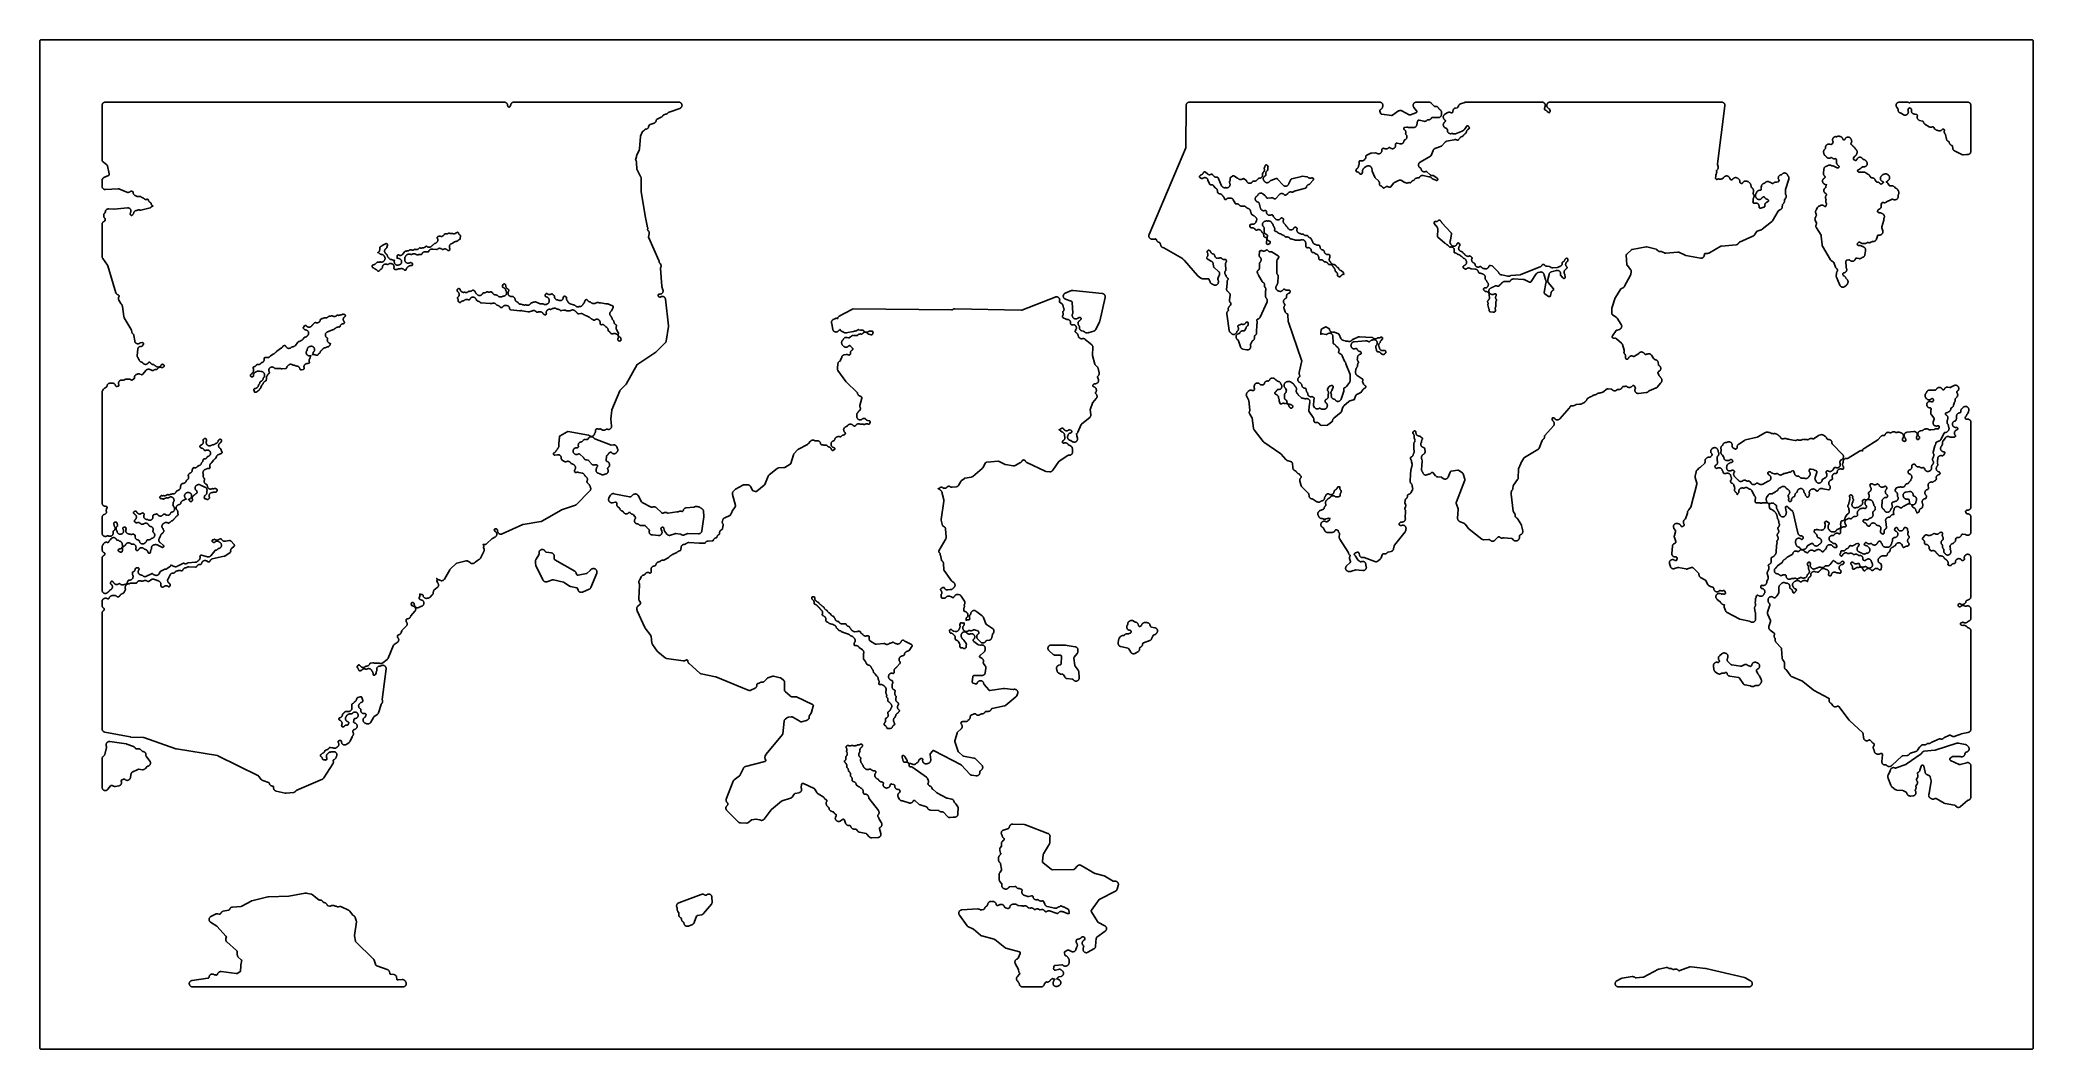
# Model space of a CAD drawing. Header units: metres. Extents: x 0 to 400, y 0 to 202.
import ezdxf

# ---------------------------------------------------------------- set-up
doc = ezdxf.new("R2010")
doc.units = ezdxf.units.M

msp = doc.modelspace()

# ---------------------------------------------------------------- linework, layer by layer
for points in [[(400.231, 202.2976), (400.221, 202.3196), (400.208, 202.3406), (400.195, 202.3586), (400.177, 202.3776), (400.158, 202.3956), (400.14, 202.4086), (400.119, 202.4216), (400.097, 202.4316), (400.069, 202.4416), (400.047, 202.4476), (400.026, 202.4506), (399.985, 202.4526), (0.015, 202.4526), (-0.026, 202.4506), (-0.047, 202.4476), (-0.069, 202.4416), (-0.097, 202.4316), (-0.119, 202.4216), (-0.14, 202.4086), (-0.158, 202.3956), (-0.177, 202.3776), (-0.195, 202.3586), (-0.208, 202.3406), (-0.221, 202.3196), (-0.231, 202.2976), (-0.241, 202.2696), (-0.247, 202.2476), (-0.25, 202.2266), (-0.252, 202.1856), (-0.252, 0.0146), (-0.25, -0.0264), (-0.247, -0.0474), (-0.241, -0.0694), (-0.231, -0.0974), (-0.221, -0.1194), (-0.208, -0.1404), (-0.195, -0.1584), (-0.177, -0.1774), (-0.158, -0.1954), (-0.14, -0.2084), (-0.119, -0.2214), (-0.097, -0.2314), (-0.069, -0.2414), (-0.047, -0.2474), (-0.026, -0.2504), (0.015, -0.2524), (399.985, -0.2524), (400.026, -0.2504), (400.047, -0.2474), (400.069, -0.2414), (400.097, -0.2314), (400.119, -0.2214), (400.14, -0.2084), (400.158, -0.1954), (400.177, -0.1774), (400.195, -0.1584), (400.208, -0.1404), (400.221, -0.1194), (400.231, -0.0974), (400.241, -0.0694), (400.247, -0.0474), (400.25, -0.0264), (400.252, 0.0146), (400.252, 202.1856), (400.25, 202.2266), (400.247, 202.2476), (400.241, 202.2696), (400.231, 202.2976)], [(12.534, 101.2156), (12.566, 101.2686), (12.603, 101.3186), (12.644, 101.3656), (12.691, 101.4076), (12.74, 101.4456), (12.794, 101.4776), (12.85, 101.5056), (12.908, 101.5266), (12.969, 101.5436), (13.031, 101.5536), (13.093, 101.5576), (13.155, 101.5556), (13.217, 101.5476), (13.278, 101.5336), (13.299, 101.5266), (13.337, 101.5176), (13.36, 101.5136), (13.384, 101.5126), (13.408, 101.5126), (13.431, 101.5166), (13.457, 101.5226), (13.479, 101.5296), (13.503, 101.5406), (13.523, 101.5526), (13.542, 101.5656), (13.563, 101.5836), (13.579, 101.6006), (13.594, 101.6196), (13.606, 101.6386), (13.618, 101.6616), (13.63, 101.6936), (13.638, 101.7186), (13.662, 101.7756), (13.692, 101.8296), (13.726, 101.8806), (13.765, 101.9276), (13.808, 101.9706), (13.855, 102.0106), (13.865, 102.0176), (13.88, 102.0326), (13.907, 102.0626), (14.033, 102.2216), (14.036, 102.2256), (14.043, 102.2346), (14.076, 102.2746), (14.121, 102.3186), (14.171, 102.3586), (14.224, 102.3936), (14.28, 102.4236), (14.339, 102.4476), (14.4, 102.4656), (14.462, 102.4776), (14.525, 102.4836), (14.589, 102.4836), (14.652, 102.4776), (14.714, 102.4646), (14.775, 102.4456), (14.833, 102.4216), (14.889, 102.3906), (14.942, 102.3556), (14.991, 102.3146), (15.036, 102.2696), (15.076, 102.2206), (15.111, 102.1676), (15.141, 102.1116), (15.144, 102.1036), (15.159, 102.0776), (15.172, 102.0596), (15.187, 102.0426), (15.206, 102.0246), (15.225, 102.0096), (15.246, 101.9966), (15.267, 101.9856), (15.29, 101.9766), (15.313, 101.9696), (15.338, 101.9656), (15.34, 101.9646), (15.399, 101.9566), (15.458, 101.9436), (15.515, 101.9246), (15.57, 101.9006), (15.622, 101.8716), (15.672, 101.8376), (15.693, 101.8226), (15.713, 101.8096), (15.733, 101.8006), (15.76, 101.7906), (15.815, 101.7756), (15.877, 101.7556), (15.937, 101.7296), (15.994, 101.6976), (16.048, 101.6606), (16.097, 101.6176), (16.142, 101.5706), (16.182, 101.5186), (16.216, 101.4626), (16.245, 101.4036), (16.268, 101.3426), (16.284, 101.2796), (16.294, 101.2146), (16.296, 101.1816), (16.299, 101.1436), (16.304, 101.1186), (16.309, 101.1016), (16.31, 101.0996), (16.332, 101.0386), (16.347, 100.9766), (16.357, 100.9126), (16.36, 100.8476), (16.357, 100.7836), (16.347, 100.7196), (16.331, 100.6576), (16.309, 100.5966), (16.281, 100.5386), (16.248, 100.4836), (16.209, 100.4326), (16.165, 100.3856), (16.117, 100.3426), (16.064, 100.3046), (16.009, 100.2726), (15.95, 100.2456), (15.889, 100.2256), (15.826, 100.2106), (15.762, 100.2026), (15.703, 100.1976), (15.681, 100.1946), (15.657, 100.1876), (15.631, 100.1776), (15.61, 100.1666), (15.592, 100.1556), (15.573, 100.1406), (15.554, 100.1226), (15.538, 100.1036), (15.524, 100.0846), (15.511, 100.0616), (15.501, 100.0406), (15.494, 100.0186), (15.488, 99.9926), (15.484, 99.9686), (15.484, 99.9446), (15.485, 99.9206), (15.489, 99.8976), (15.495, 99.8726), (15.503, 99.8526), (15.513, 99.8306), (15.528, 99.8066), (15.541, 99.7896), (15.559, 99.7696), (15.579, 99.7516), (15.595, 99.7396), (15.617, 99.7266), (15.655, 99.7086), (15.951, 99.5866), (15.991, 99.5726), (16.018, 99.5656), (16.037, 99.5626), (16.062, 99.5616), (16.087, 99.5626), (16.11, 99.5656), (16.136, 99.5726), (16.161, 99.5806), (16.183, 99.5916), (16.203, 99.6026), (16.222, 99.6166), (16.24, 99.6336), (16.255, 99.6496), (16.27, 99.6686), (16.286, 99.6956), (16.304, 99.7306), (16.336, 99.8066), (16.35, 99.8446), (16.356, 99.8706), (16.361, 99.8986), (16.362, 99.9246), (16.361, 99.9456), (16.357, 99.9696), (16.344, 100.0216), (16.343, 100.0276), (16.335, 100.0566), (16.324, 100.1206), (16.319, 100.1866), (16.321, 100.2516), (16.33, 100.3166), (16.345, 100.3796), (16.366, 100.4416), (16.394, 100.5006), (16.427, 100.5576), (16.466, 100.6096), (16.51, 100.6576), (16.559, 100.7016), (16.611, 100.7406), (16.668, 100.7736), (16.727, 100.8006), (16.756, 100.8106), (16.805, 100.8286), (16.829, 100.8406), (16.85, 100.8526), (16.868, 100.8666), (16.889, 100.8856), (16.904, 100.9026), (16.918, 100.9236), (16.93, 100.9436), (16.94, 100.9666), (16.955, 101.0116), (16.979, 101.0706), (17.008, 101.1276), (17.042, 101.1816), (17.082, 101.2316), (17.127, 101.2776), (17.176, 101.3186), (17.228, 101.3546), (17.284, 101.3856), (17.343, 101.4106), (17.404, 101.4306), (17.467, 101.4436), (17.53, 101.4506), (17.594, 101.4516), (17.658, 101.4456), (17.721, 101.4336), (17.782, 101.4156), (17.841, 101.3916), (17.898, 101.3616), (17.951, 101.3266), (18.001, 101.2866), (18.047, 101.2416), (18.048, 101.2406), (18.059, 101.2306), (18.082, 101.2146), (18.104, 101.2016), (18.125, 101.1916), (18.149, 101.1836), (18.172, 101.1786), (18.196, 101.1746), (18.222, 101.1746), (18.264, 101.1766), (18.348, 101.1856), (18.41, 101.1896), (18.472, 101.1876), (18.534, 101.1796), (18.595, 101.1646), (18.654, 101.1456), (18.711, 101.1196), (18.765, 101.0886), (18.816, 101.0526), (18.863, 101.0126), (18.906, 100.9676), (18.945, 100.9186), (18.979, 100.8666), (19.007, 100.8106), (19.031, 100.7526), (19.048, 100.6936), (19.06, 100.6316), (19.065, 100.5696), (19.065, 100.5076), (19.059, 100.4456), (19.047, 100.3866), (19.047, 100.3846), (19.044, 100.3646), (19.042, 100.3256), (19.042, 100.1466), (19.044, 100.1086), (19.048, 100.0826), (19.054, 100.0566), (19.061, 100.0366), (19.072, 100.0136), (19.086, 99.9906), (19.102, 99.9706), (19.118, 99.9526), (19.134, 99.9386), (19.157, 99.9216), (19.178, 99.9086), (19.197, 99.8996), (19.223, 99.8906), (19.247, 99.8856), (19.272, 99.8816), (19.299, 99.8806), (19.322, 99.8816), (19.343, 99.8856), (19.369, 99.8916), (19.394, 99.9016), (19.414, 99.9106), (19.435, 99.9246), (19.458, 99.9416), (19.474, 99.9566), (19.499, 99.9856), (19.609, 100.1246), (19.641, 100.1666), (19.653, 100.1836), (19.678, 100.2176), (19.72, 100.2646), (19.767, 100.3066), (19.817, 100.3446), (19.871, 100.3776), (19.928, 100.4046), (19.987, 100.4256), (20.047, 100.4416), (20.11, 100.4516), (20.172, 100.4556), (20.235, 100.4536), (20.298, 100.4446), (20.359, 100.4306), (20.418, 100.4106), (20.476, 100.3846), (20.53, 100.3526), (20.581, 100.3166), (20.629, 100.2746), (20.672, 100.2296), (20.693, 100.2056), (20.709, 100.1896), (20.728, 100.1746), (20.747, 100.1626), (20.77, 100.1506), (20.796, 100.1406), (20.816, 100.1346), (20.839, 100.1306), (20.846, 100.1306), (20.911, 100.1216), (20.974, 100.1076), (21.035, 100.0856), (21.094, 100.0586), (21.15, 100.0256), (21.202, 99.9876), (21.251, 99.9446), (21.294, 99.8966), (21.333, 99.8446), (21.366, 99.7886), (21.394, 99.7296), (21.487, 99.5026), (21.505, 99.4636), (21.518, 99.4416), (21.531, 99.4236), (21.546, 99.4076), (21.567, 99.3886), (21.588, 99.3726), (21.609, 99.3606), (21.632, 99.3496), (21.655, 99.3416), (21.676, 99.3366), (21.703, 99.3326), (21.73, 99.3316), (21.754, 99.3326), (21.777, 99.3366), (21.801, 99.3426), (21.827, 99.3526), (21.847, 99.3626), (21.866, 99.3746), (21.889, 99.3916), (21.908, 99.4086), (21.922, 99.4256), (21.938, 99.4486), (21.951, 99.4696), (21.96, 99.4906), (21.968, 99.5156), (21.974, 99.5416), (21.979, 99.5806), (21.991, 99.7426), (21.998, 99.8016), (22.01, 99.8586), (22.027, 99.9156), (22.05, 99.9696), (22.077, 100.0216), (22.109, 100.0716), (22.141, 100.1156), (22.152, 100.1366), (22.162, 100.1576), (22.17, 100.1816), (22.176, 100.2056), (22.178, 100.2276), (22.179, 100.2516), (22.177, 100.2766), (22.174, 100.3006), (22.167, 100.3646), (22.167, 100.4286), (22.173, 100.4926), (22.185, 100.5556), (22.203, 100.6176), (22.228, 100.6766), (22.258, 100.7336), (22.294, 100.7866), (22.335, 100.8366), (22.38, 100.8816), (22.43, 100.9226), (22.484, 100.9576), (22.541, 100.9876), (22.6, 101.0126), (22.662, 101.0306), (22.725, 101.0426), (22.789, 101.0486), (22.805, 101.0486), (22.83, 101.0526), (22.862, 101.0596), (22.925, 101.0716), (22.988, 101.0776), (23.051, 101.0766), (23.115, 101.0696), (23.177, 101.0566), (23.237, 101.0376), (23.296, 101.0126), (24.258, 100.5436), (24.292, 100.5286), (24.313, 100.5226), (24.339, 100.5166), (24.367, 100.5136), (24.387, 100.5136), (24.412, 100.5156), (24.438, 100.5196), (24.458, 100.5256), (24.484, 100.5356), (24.507, 100.5476), (24.526, 100.5596), (24.543, 100.5726), (24.56, 100.5896), (24.58, 100.6126), (24.593, 100.6316), (24.603, 100.6476), (24.613, 100.6716), (24.622, 100.6986), (24.627, 100.7206), (24.63, 100.7446), (24.631, 100.7686), (24.63, 100.7936), (24.625, 100.8196), (24.62, 100.8406), (24.611, 100.8636), (24.6, 100.8866), (24.588, 100.9056), (24.572, 100.9266), (24.558, 100.9426), (24.527, 100.9686), (23.891, 101.4826), (23.843, 101.5256), (23.799, 101.5726), (23.761, 101.6246), (23.728, 101.6796), (23.7, 101.7376), (23.678, 101.7976), (23.662, 101.8606), (23.653, 101.9246), (23.65, 101.9886), (23.653, 102.0526), (23.663, 102.1166), (23.679, 102.1786), (23.701, 102.2396), (23.729, 102.2976), (23.758, 102.3496), (23.884, 102.6056), (23.899, 102.6406), (23.906, 102.6616), (23.932, 102.7296), (23.965, 102.7946), (23.991, 102.8386), (24.002, 102.8616), (24.009, 102.8816), (24.013, 102.8986), (24.03, 102.9576), (24.052, 103.0136), (24.08, 103.0686), (24.113, 103.1196), (24.15, 103.1676), (24.192, 103.2126), (24.237, 103.2526), (24.286, 103.2886), (24.356, 103.3346), (24.386, 103.3566), (24.408, 103.3766), (24.425, 103.3946), (24.438, 103.4116), (24.452, 103.4356), (24.47, 103.4726), (24.504, 103.5336), (24.544, 103.5906), (24.591, 103.6436), (24.62, 103.6736), (24.635, 103.6916), (24.649, 103.7146), (24.661, 103.7366), (24.67, 103.7596), (24.677, 103.7826), (24.681, 103.8066), (24.684, 103.8316), (24.683, 103.8576), (24.681, 103.8826), (24.677, 103.9026), (24.668, 103.9286), (24.658, 103.9546), (24.648, 103.9726), (24.639, 103.9866), (24.626, 104.0046), (24.616, 104.0186), (24.594, 104.0476), (24.555, 104.1136), (24.538, 104.1476), (24.445, 104.3136), (24.423, 104.3486), (24.414, 104.3596), (24.378, 104.4116), (24.347, 104.4666), (24.321, 104.5246), (24.302, 104.5846), (24.288, 104.6456), (24.28, 104.7086), (24.278, 104.7716), (24.283, 104.8346), (24.293, 104.8976), (24.31, 104.9586), (24.332, 105.0176), (24.36, 105.0736), (24.394, 105.1276), (24.433, 105.1776), (24.476, 105.2236), (24.523, 105.2656), (24.575, 105.3026), (24.63, 105.3336), (24.687, 105.3596), (24.715, 105.3706), (24.734, 105.3806), (24.746, 105.3886), (24.798, 105.4256), (24.853, 105.4586), (24.911, 105.4856), (24.972, 105.5066), (25.034, 105.5216), (25.097, 105.5306), (25.161, 105.5326), (25.225, 105.5286), (25.288, 105.5186), (25.35, 105.5026), (25.41, 105.4796), (25.468, 105.4516), (25.488, 105.4406), (25.516, 105.4286), (25.539, 105.4206), (25.56, 105.4156), (25.586, 105.4126), (25.61, 105.4116), (25.633, 105.4126), (25.659, 105.4176), (25.68, 105.4226), (25.701, 105.4306), (25.726, 105.4426), (25.76, 105.4636), (25.904, 105.5616), (25.936, 105.5856), (25.952, 105.5996), (25.969, 105.6196), (25.975, 105.6266), (26.015, 105.6756), (26.06, 105.7206), (26.109, 105.7616), (26.162, 105.7966), (26.218, 105.8266), (26.277, 105.8506), (26.338, 105.8696), (26.345, 105.8706), (26.367, 105.8786), (26.389, 105.8896), (26.41, 105.9016), (26.428, 105.9156), (26.46, 105.9436), (26.601, 106.0846), (26.626, 106.1116), (26.641, 106.1306), (26.645, 106.1386), (26.688, 106.1996), (26.738, 106.2546), (26.788, 106.3046), (27.041, 106.5866), (27.067, 106.6186), (27.097, 106.6636), (27.132, 106.7116), (27.171, 106.7556), (27.214, 106.7966), (27.26, 106.8326), (27.31, 106.8646), (27.362, 106.8926), (27.392, 106.9066), (27.41, 106.9176), (27.432, 106.9346), (27.45, 106.9506), (27.466, 106.9676), (27.482, 106.9906), (27.494, 107.0116), (27.504, 107.0336), (27.512, 107.0566), (27.518, 107.0816), (27.521, 107.1086), (27.522, 107.1326), (27.521, 107.1566), (27.517, 107.1806), (27.512, 107.1986), (27.51, 107.2036), (27.491, 107.2656), (27.477, 107.3276), (27.47, 107.3916), (27.469, 107.4556), (27.475, 107.5196), (27.484, 107.5646), (27.489, 107.6026), (27.49, 107.6266), (27.489, 107.6506), (27.485, 107.6776), (27.479, 107.6986), (27.466, 107.7346), (27.403, 107.8866), (27.386, 107.9226), (27.374, 107.9426), (27.36, 107.9626), (27.342, 107.9826), (27.336, 107.9876), (27.291, 108.0336), (27.252, 108.0836), (27.217, 108.1366), (27.187, 108.1936), (27.164, 108.2536), (27.146, 108.3146), (27.135, 108.3776), (27.129, 108.4416), (27.13, 108.5056), (27.138, 108.5686), (27.151, 108.6306), (27.171, 108.6916), (27.196, 108.7506), (27.228, 108.8066), (27.264, 108.8586), (27.306, 108.9076), (27.352, 108.9516), (27.402, 108.9916), (27.456, 109.0256), (27.513, 109.0546), (27.573, 109.0776), (27.634, 109.0946), (27.697, 109.1056), (27.761, 109.1106), (27.768, 109.1106), (27.791, 109.1136), (27.816, 109.1186), (27.838, 109.1266), (27.863, 109.1376), (27.884, 109.1496), (27.902, 109.1616), (27.92, 109.1766), (27.938, 109.1956), (27.954, 109.2146), (27.976, 109.2476), (28.043, 109.3636), (28.062, 109.3996), (28.071, 109.4226), (28.079, 109.4486), (28.082, 109.4646), (28.096, 109.5256), (28.117, 109.5846), (28.142, 109.6406), (28.173, 109.6946), (28.209, 109.7456), (28.25, 109.7926), (28.295, 109.8356), (28.344, 109.8736), (28.396, 109.9076), (28.452, 109.9356), (28.51, 109.9586), (28.569, 109.9756), (28.63, 109.9876), (28.656, 109.9906), (28.682, 109.9976), (28.706, 110.0056), (28.725, 110.0146), (28.749, 110.0286), (28.771, 110.0436), (28.784, 110.0556), (28.788, 110.0596), (28.811, 110.0796), (28.835, 110.1016), (28.885, 110.1386), (28.939, 110.1706), (28.995, 110.1966), (29.054, 110.2176), (29.114, 110.2336), (29.158, 110.2406), (29.105, 110.2766), (29.055, 110.3186), (29.01, 110.3646), (28.97, 110.4156), (28.935, 110.4696), (28.906, 110.5276), (28.882, 110.5876), (28.879, 110.5976), (28.868, 110.6216), (28.846, 110.6806), (28.829, 110.7416), (28.818, 110.8046), (28.813, 110.8676), (28.815, 110.9316), (28.823, 110.9946), (28.836, 111.0566), (28.856, 111.1166), (28.882, 111.1746), (28.913, 111.2296), (28.95, 111.2816), (28.991, 111.3296), (29.037, 111.3736), (29.087, 111.4126), (29.141, 111.4466), (29.197, 111.4756), (29.256, 111.4986), (29.317, 111.5156), (29.38, 111.5266), (29.443, 111.5316), (29.478, 111.5326), (29.496, 111.5346), (29.561, 111.5406), (29.627, 111.5406), (29.692, 111.5336), (29.757, 111.5196), (29.819, 111.4996), (29.88, 111.4726), (29.937, 111.4406), (29.99, 111.4026), (30.04, 111.3586), (30.085, 111.3106), (30.125, 111.2586), (30.159, 111.2026), (30.187, 111.1426), (30.197, 111.1186), (30.219, 111.0566), (30.235, 110.9936), (30.244, 110.9286), (30.247, 110.8626), (30.243, 110.7966), (30.232, 110.7316), (30.215, 110.6686), (30.192, 110.6076), (30.162, 110.5486), (30.126, 110.4936), (30.086, 110.4416), (30.04, 110.3946), (29.989, 110.3526), (29.887, 110.2756), (29.834, 110.2396), (29.777, 110.2086), (29.718, 110.1836), (29.656, 110.1646), (29.592, 110.1516), (29.583, 110.1506), (29.594, 110.1446), (29.644, 110.1076), (29.692, 110.0676), (29.735, 110.0216), (29.773, 109.9726), (29.786, 109.9526), (29.818, 109.9056), (29.844, 109.8756), (29.911, 109.8026), (29.941, 109.7736), (29.96, 109.7596), (29.979, 109.7466), (30.004, 109.7346), (30.028, 109.7246), (30.049, 109.7186), (30.075, 109.7136), (30.097, 109.7126), (30.12, 109.7126), (30.146, 109.7156), (30.173, 109.7216), (30.196, 109.7296), (30.219, 109.7396), (30.239, 109.7506), (30.261, 109.7666), (30.281, 109.7826), (30.296, 109.7986), (30.312, 109.8186), (30.353, 109.8666), (30.4, 109.9096), (30.401, 109.9106), (30.396, 109.9396), (30.391, 110.0036), (30.392, 110.0666), (30.398, 110.1176), (30.401, 110.1526), (30.401, 110.1736), (30.398, 110.1986), (30.393, 110.2236), (30.391, 110.2316), (30.39, 110.2346), (30.386, 110.2536), (30.376, 110.2956), (30.369, 110.3576), (30.367, 110.4196), (30.372, 110.4816), (30.382, 110.5436), (30.398, 110.6036), (30.42, 110.6616), (30.447, 110.7176), (30.48, 110.7706), (30.517, 110.8206), (30.559, 110.8666), (30.606, 110.9076), (30.656, 110.9446), (30.709, 110.9766), (30.763, 111.0056), (30.78, 111.0176), (30.798, 111.0326), (30.817, 111.0516), (30.833, 111.0726), (30.839, 111.0816), (30.879, 111.1366), (30.925, 111.1876), (30.976, 111.2336), (31.031, 111.2736), (31.091, 111.3076), (31.153, 111.3356), (31.181, 111.3456), (31.202, 111.3566), (31.224, 111.3696), (31.24, 111.3826), (31.259, 111.4006), (31.277, 111.4206), (31.29, 111.4396), (31.301, 111.4586), (31.312, 111.4816), (31.32, 111.5056), (31.325, 111.5266), (31.329, 111.5536), (31.33, 111.5766), (31.328, 111.6156), (31.317, 111.7226), (31.311, 111.7616), (31.305, 111.7856), (31.297, 111.8086), (31.285, 111.8326), (31.273, 111.8526), (31.261, 111.8686), (31.242, 111.8886), (31.224, 111.9056), (31.206, 111.9186), (31.156, 111.9596), (31.11, 112.0046), (31.069, 112.0546), (31.033, 112.1086), (31.003, 112.1646), (30.978, 112.2246), (30.96, 112.2866), (30.948, 112.3496), (30.942, 112.4136), (30.942, 112.4776), (30.949, 112.5416), (30.962, 112.6046), (30.981, 112.6666), (31.007, 112.7256), (31.038, 112.7816), (31.074, 112.8346), (31.116, 112.8846), (31.162, 112.9286), (31.212, 112.9686), (31.267, 113.0036), (31.324, 113.0326), (31.347, 113.0416), (31.357, 113.0456), (31.384, 113.0566), (31.389, 113.0586), (31.397, 113.0626), (31.428, 113.0756), (31.453, 113.0866), (31.511, 113.1066), (31.571, 113.1196), (31.631, 113.1286), (31.692, 113.1306), (31.753, 113.1276), (31.814, 113.1186), (31.873, 113.1036), (31.931, 113.0826), (31.986, 113.0576), (32.039, 113.0266), (32.089, 112.9916), (32.089, 112.9906), (32.116, 112.9726), (32.151, 112.9536), (32.359, 112.8556), (32.423, 112.8286), (32.452, 112.8166), (32.513, 112.7846), (32.543, 112.7646), (32.578, 112.7436), (32.602, 112.7326), (32.639, 112.7196), (32.878, 112.6466), (32.937, 112.6256), (32.994, 112.5986), (33.048, 112.5666), (33.099, 112.5296), (33.146, 112.4876), (33.188, 112.4416), (33.226, 112.3906), (33.259, 112.3376), (33.286, 112.2806), (33.308, 112.2216), (33.324, 112.1606), (33.334, 112.0986), (33.338, 112.0366), (33.336, 111.9736), (33.328, 111.9106), (33.313, 111.8496), (33.303, 111.8146), (33.297, 111.7766), (33.284, 111.6806), (33.281, 111.6396), (33.281, 111.6176), (33.283, 111.6006), (33.288, 111.5396), (33.287, 111.4786), (33.28, 111.4176), (33.267, 111.3586), (33.249, 111.3006), (33.225, 111.2436), (33.197, 111.1906), (33.163, 111.1396), (33.125, 111.0916), (33.082, 111.0486), (33.036, 111.0086), (32.986, 110.9736), (32.938, 110.9436), (32.919, 110.9286), (32.9, 110.9106), (32.882, 110.8896), (32.87, 110.8726), (32.859, 110.8536), (32.847, 110.8286), (32.839, 110.8056), (32.83, 110.7666), (32.798, 110.5906), (32.793, 110.5496), (32.792, 110.5266), (32.794, 110.5006), (32.8, 110.4616), (32.807, 110.3986), (32.808, 110.3336), (32.807, 110.3186), (32.865, 110.3136), (32.927, 110.3016), (32.968, 110.2896), (33, 110.2816), (33.015, 110.2796), (33.072, 110.2706), (33.128, 110.2556), (33.182, 110.2366), (33.235, 110.2126), (33.285, 110.1836), (33.302, 110.1726), (33.326, 110.1606), (33.346, 110.1526), (33.372, 110.1456), (33.396, 110.1406), (33.419, 110.1396), (33.441, 110.1396), (33.467, 110.1426), (33.495, 110.1486), (33.517, 110.1556), (33.539, 110.1656), (33.562, 110.1786), (33.595, 110.2016), (33.731, 110.3076), (33.762, 110.3336), (33.778, 110.3506), (33.792, 110.3686), (33.805, 110.3906), (33.819, 110.4166), (33.827, 110.4376), (33.833, 110.4626), (33.838, 110.4886), (33.839, 110.5136), (33.838, 110.5376), (33.835, 110.5606), (33.829, 110.5866), (33.823, 110.6046), (33.798, 110.6626), (33.779, 110.7226), (33.766, 110.7846), (33.759, 110.8476), (33.758, 110.9106), (33.764, 110.9736), (33.775, 111.0356), (33.793, 111.0966), (33.816, 111.1546), (33.845, 111.2116), (33.879, 111.2646), (33.918, 111.3136), (33.962, 111.3596), (34.01, 111.4006), (34.061, 111.4366), (34.117, 111.4676), (34.174, 111.4926), (34.234, 111.5126), (34.296, 111.5266), (34.359, 111.5336), (34.422, 111.5356), (34.429, 111.5356), (34.456, 111.5376), (34.486, 111.5426), (34.509, 111.5486), (34.548, 111.5636), (34.587, 111.5806), (34.651, 111.6036), (34.716, 111.6206), (34.783, 111.6306), (34.85, 111.6336), (34.918, 111.6296), (34.985, 111.6186), (35.017, 111.6106), (35.043, 111.6076), (35.064, 111.6076), (35.09, 111.6096), (35.117, 111.6146), (35.142, 111.6216), (35.165, 111.6306), (35.186, 111.6416), (35.207, 111.6556), (35.227, 111.6716), (35.244, 111.6886), (35.259, 111.7066), (35.276, 111.7316), (35.287, 111.7526), (35.302, 111.7886), (35.359, 111.9506), (35.371, 111.9906), (35.375, 112.0116), (35.377, 112.0376), (35.376, 112.0646), (35.373, 112.0916), (35.368, 112.1156), (35.36, 112.1386), (35.349, 112.1636), (35.337, 112.1856), (35.324, 112.2036), (35.305, 112.2246), (35.285, 112.2436), (35.267, 112.2566), (35.245, 112.2706), (35.223, 112.2806), (35.184, 112.2936), (35.01, 112.3456), (34.97, 112.3556), (34.944, 112.3596), (34.922, 112.3606), (34.896, 112.3596), (34.87, 112.3556), (34.848, 112.3496), (34.819, 112.3396), (34.759, 112.3206), (34.698, 112.3076), (34.636, 112.3006), (34.574, 112.2996), (34.512, 112.3056), (34.502, 112.3076), (34.498, 112.3076), (34.444, 112.3146), (34.419, 112.3156), (34.399, 112.3146), (34.371, 112.3096), (34.347, 112.3036), (34.335, 112.2986), (34.334, 112.2986), (34.276, 112.2736), (34.217, 112.2536), (34.156, 112.2406), (34.093, 112.2326), (34.031, 112.2306), (33.968, 112.2346), (33.906, 112.2456), (33.845, 112.2616), (33.787, 112.2836), (33.73, 112.3116), (33.677, 112.3446), (33.627, 112.3826), (33.581, 112.4256), (33.539, 112.4716), (33.502, 112.5226), (33.471, 112.5766), (33.444, 112.6336), (33.423, 112.6926), (33.408, 112.7536), (33.399, 112.8156), (33.396, 112.8786), (33.396, 112.8846), (33.396, 112.8986), (33.397, 112.9526), (33.395, 112.9776), (33.39, 113.0046), (33.383, 113.0296), (33.374, 113.0516), (33.363, 113.0736), (33.349, 113.0946), (33.333, 113.1146), (33.316, 113.1316), (33.296, 113.1476), (33.276, 113.1616), (33.255, 113.1726), (33.228, 113.1836), (33.221, 113.1856), (33.16, 113.2076), (33.102, 113.2356), (33.047, 113.2686), (32.995, 113.3076), (32.948, 113.3516), (32.905, 113.3996), (32.867, 113.4516), (32.835, 113.5076), (32.808, 113.5666), (32.787, 113.6276), (32.772, 113.6906), (32.764, 113.7536), (32.762, 113.8186), (32.767, 113.8826), (32.777, 113.9466), (32.795, 114.0086), (32.818, 114.0686), (32.83, 114.0956), (32.839, 114.1216), (32.844, 114.1426), (32.846, 114.1646), (32.847, 114.1926), (32.846, 114.2156), (32.843, 114.2366), (32.836, 114.2616), (32.827, 114.2866), (32.817, 114.3076), (32.805, 114.3276), (32.79, 114.3476), (32.773, 114.3656), (32.738, 114.4006), (32.698, 114.4486), (32.663, 114.4996), (32.633, 114.5536), (32.609, 114.6096), (32.589, 114.6686), (32.576, 114.7286), (32.568, 114.7896), (32.566, 114.8516), (32.57, 114.9136), (32.58, 114.9746), (32.592, 115.0206), (32.595, 115.0336), (32.597, 115.0456), (32.599, 115.0706), (32.6, 115.0996), (32.597, 115.1236), (32.593, 115.1476), (32.585, 115.1726), (32.564, 115.2256), (32.542, 115.2866), (32.527, 115.3506), (32.518, 115.4156), (32.516, 115.4816), (32.521, 115.5466), (32.532, 115.6116), (32.545, 115.6596), (32.555, 115.7046), (32.571, 115.7656), (32.594, 115.8246), (32.622, 115.8816), (32.656, 115.9346), (32.695, 115.9846), (32.738, 116.0306), (32.786, 116.0726), (32.837, 116.1096), (32.892, 116.1406), (32.95, 116.1666), (33.01, 116.1866), (33.103, 116.2136), (33.141, 116.2266), (33.16, 116.2356), (33.187, 116.2506), (33.187, 116.2516), (33.244, 116.2866), (33.304, 116.3166), (33.366, 116.3396), (33.431, 116.3556), (33.496, 116.3656), (33.563, 116.3686), (33.629, 116.3646), (33.666, 116.3606), (33.689, 116.3606), (33.714, 116.3626), (33.742, 116.3676), (33.763, 116.3736), (33.787, 116.3826), (33.807, 116.3926), (33.828, 116.4066), (33.848, 116.4216), (33.866, 116.4396), (33.882, 116.4586), (33.895, 116.4766), (33.908, 116.4996), (33.918, 116.5226), (33.925, 116.5446), (33.931, 116.5706), (33.934, 116.5946), (33.934, 116.6166), (33.932, 116.6416), (33.925, 116.6826), (33.905, 116.7726), (33.894, 116.8366), (33.889, 116.9026), (33.891, 116.9676), (33.9, 117.0326), (33.915, 117.0956), (33.936, 117.1576), (33.963, 117.2176), (33.997, 117.2736), (34.036, 117.3256), (34.08, 117.3746), (34.128, 117.4186), (34.181, 117.4566), (34.235, 117.4896), (34.237, 117.4906), (34.252, 117.5006), (34.272, 117.5166), (34.291, 117.5366), (34.317, 117.5686), (34.654, 118.0326), (34.682, 118.0746), (34.689, 118.0866), (34.726, 118.1386), (34.767, 118.1866), (34.813, 118.2306), (34.862, 118.2696), (34.916, 118.3036), (34.952, 118.3226), (34.984, 118.3406), (35.003, 118.3536), (35.02, 118.3686), (35.036, 118.3866), (35.052, 118.4066), (35.073, 118.4416), (35.25, 118.7636), (35.269, 118.8006), (35.27, 118.8036), (35.295, 118.8626), (35.327, 118.9196), (35.363, 118.9726), (35.405, 119.0216), (35.452, 119.0666), (35.503, 119.1066), (35.558, 119.1416), (35.616, 119.1706), (35.676, 119.1936), (36.17, 119.3546), (36.206, 119.3676), (36.228, 119.3786), (36.25, 119.3926), (36.267, 119.4056), (36.286, 119.4236), (36.303, 119.4426), (36.317, 119.4626), (36.331, 119.4866), (36.341, 119.5086), (36.348, 119.5296), (36.353, 119.5526), (36.356, 119.5776), (36.357, 119.6026), (36.356, 119.6276), (36.352, 119.6526), (36.345, 119.6756), (36.331, 119.7146), (36.101, 120.2446), (36.082, 120.2826), (36.067, 120.3066), (36.052, 120.3256), (36.034, 120.3446), (36.015, 120.3606), (35.991, 120.3776), (35.979, 120.3836), (35.926, 120.4176), (35.876, 120.4566), (35.83, 120.4996), (35.789, 120.5476), (35.753, 120.5986), (35.721, 120.6536), (35.696, 120.7116), (35.676, 120.7706), (35.661, 120.8326), (35.653, 120.8946), (35.651, 120.9576), (35.655, 121.0206), (35.665, 121.0836), (35.681, 121.1436), (35.704, 121.2036), (35.731, 121.2596), (35.764, 121.3136), (35.802, 121.3636), (35.845, 121.4096), (35.892, 121.4516), (35.943, 121.4886), (35.997, 121.5216), (36.041, 121.5416), (36.066, 121.5546), (36.087, 121.5696), (36.107, 121.5856), (36.122, 121.6016), (36.14, 121.6226), (36.154, 121.6446), (36.165, 121.6666), (36.174, 121.6906), (36.186, 121.7296), (36.23, 121.9176), (36.237, 121.9616), (36.239, 121.9866), (36.239, 122.0086), (36.236, 122.0326), (36.23, 122.0596), (36.222, 122.0846), (36.214, 122.1036), (36.203, 122.1236), (36.188, 122.1456), (36.171, 122.1656), (36.155, 122.1816), (36.133, 122.1986), (36.116, 122.2096), (36.093, 122.2216), (36.067, 122.2326), (36.045, 122.2386), (36.025, 122.2426), (36, 122.2446), (35.971, 122.2436), (35.946, 122.2416), (35.926, 122.2376), (35.901, 122.2296), (35.876, 122.2186), (35.857, 122.2086), (35.837, 122.1946), (35.806, 122.1686), (35.662, 122.0356), (35.633, 122.0066), (35.618, 121.9876), (35.605, 121.9676), (35.593, 121.9456), (35.584, 121.9236), (35.576, 121.8976), (35.57, 121.8666), (35.554, 121.8046), (35.533, 121.7446), (35.505, 121.6876), (35.472, 121.6336), (35.434, 121.5826), (35.391, 121.5356), (35.344, 121.4926), (35.293, 121.4556), (35.238, 121.4226), (35.18, 121.3956), (35.12, 121.3746), (35.059, 121.3596), (35.054, 121.3586), (35.028, 121.3506), (35.008, 121.3426), (34.986, 121.3316), (34.963, 121.3166), (34.943, 121.3006), (34.942, 121.2996), (34.894, 121.2576), (34.841, 121.2206), (34.785, 121.1886), (34.726, 121.1636), (34.665, 121.1436), (34.602, 121.1296), (34.538, 121.1216), (34.482, 121.1186), (34.444, 121.1116), (34.346, 121.0906), (34.306, 121.0796), (34.285, 121.0716), (34.268, 121.0636), (34.249, 121.0516), (34.23, 121.0376), (34.178, 121.0016), (34.123, 120.9716), (34.065, 120.9466), (34.006, 120.9266), (33.944, 120.9136), (33.882, 120.9066), (33.819, 120.9046), (33.757, 120.9096), (33.695, 120.9206), (33.634, 120.9376), (33.576, 120.9596), (33.52, 120.9876), (33.466, 121.0206), (33.417, 121.0596), (33.371, 121.1026), (33.33, 121.1496), (33.293, 121.2006), (33.261, 121.2546), (33.235, 121.3116), (33.231, 121.3196), (33.206, 121.3786), (33.186, 121.4396), (33.172, 121.5016), (33.165, 121.5656), (33.163, 121.6296), (33.168, 121.6926), (33.18, 121.7556), (33.197, 121.8176), (33.221, 121.8776), (33.243, 121.9266), (33.252, 121.9506), (33.257, 121.9716), (33.26, 121.9956), (33.261, 122.0216), (33.26, 122.0446), (33.257, 122.0656), (33.251, 122.0906), (33.237, 122.1296), (33.194, 122.2346), (33.177, 122.2706), (33.163, 122.2956), (33.148, 122.3156), (33.134, 122.3306), (33.113, 122.3496), (33.094, 122.3636), (33.074, 122.3756), (33.047, 122.3886), (33.024, 122.3966), (33.001, 122.4016), (32.977, 122.4046), (32.952, 122.4056), (32.928, 122.4046), (32.9, 122.3996), (32.875, 122.3926), (32.856, 122.3856), (32.819, 122.3666), (32.669, 122.2816), (32.635, 122.2606), (32.615, 122.2446), (32.597, 122.2276), (32.582, 122.2106), (32.568, 122.1906), (32.556, 122.1686), (32.544, 122.1426), (32.537, 122.1196), (32.532, 122.0986), (32.529, 122.0726), (32.529, 122.0496), (32.531, 122.0266), (32.536, 121.9976), (32.543, 121.9736), (32.558, 121.9366), (32.578, 121.8766), (32.593, 121.8146), (32.602, 121.7516), (32.604, 121.6886), (32.6, 121.6246), (32.59, 121.5616), (32.574, 121.5006), (32.552, 121.4406), (32.524, 121.3836), (32.491, 121.3296), (32.453, 121.2796), (32.409, 121.2326), (32.362, 121.1906), (32.311, 121.1536), (32.256, 121.1216), (32.198, 121.0946), (32.076, 121.0456), (32.039, 121.0286), (32.017, 121.0156), (31.997, 121.0006), (31.98, 120.9846), (31.964, 120.9666), (31.947, 120.9446), (31.934, 120.9246), (31.925, 120.9046), (31.916, 120.8796), (31.91, 120.8546), (31.906, 120.8306), (31.905, 120.8046), (31.906, 120.7816), (31.91, 120.7556), (31.915, 120.7336), (31.923, 120.7126), (31.935, 120.6876), (31.956, 120.6516), (31.995, 120.5936), (32.017, 120.5626), (32.031, 120.5476), (32.049, 120.5306), (32.073, 120.5126), (32.094, 120.4996), (32.111, 120.4916), (32.133, 120.4826), (32.16, 120.4756), (32.185, 120.4716), (32.207, 120.4696), (32.268, 120.4626), (32.327, 120.4496), (32.386, 120.4316), (32.442, 120.4076), (32.495, 120.3786), (32.546, 120.3446), (32.593, 120.3066), (32.637, 120.2636), (32.676, 120.2166), (32.711, 120.1666), (32.741, 120.1136), (32.743, 120.1096), (32.756, 120.0876), (32.77, 120.0686), (32.787, 120.0506), (32.805, 120.0346), (32.826, 120.0186), (32.85, 120.0046), (32.87, 119.9956), (32.895, 119.9866), (32.919, 119.9816), (32.944, 119.9786), (32.97, 119.9776), (32.995, 119.9796), (33.018, 119.9836), (33.039, 119.9896), (33.059, 119.9946), (33.075, 120.0026), (33.094, 120.0116), (33.107, 120.0176), (33.167, 120.0426), (33.229, 120.0616), (33.292, 120.0736), (33.357, 120.0796), (33.421, 120.0796), (33.485, 120.0726), (33.549, 120.0596), (33.61, 120.0406), (33.67, 120.0156), (33.726, 119.9836), (33.779, 119.9476), (33.829, 119.9056), (33.874, 119.8596), (33.881, 119.8516), (33.92, 119.8016), (33.954, 119.7496), (33.983, 119.6936), (34.006, 119.6346), (34.023, 119.5746), (34.035, 119.5126), (34.041, 119.4496), (34.04, 119.3866), (34.033, 119.3246), (34.02, 119.2626), (34.002, 119.2026), (33.977, 119.1446), (33.947, 119.0886), (33.912, 119.0366), (33.872, 118.9886), (33.828, 118.9436), (33.779, 118.9036), (33.727, 118.8686), (33.671, 118.8396), (33.613, 118.8146), (33.553, 118.7966), (33.504, 118.7846), (33.473, 118.7686), (33.45, 118.7546), (33.429, 118.7386), (33.41, 118.7216), (33.396, 118.7046), (33.381, 118.6846), (33.367, 118.6606), (33.348, 118.6206), (33.315, 118.5676), (33.276, 118.5176), (33.234, 118.4726), (33.187, 118.4306), (33.136, 118.3936), (33.082, 118.3616), (33.025, 118.3356), (32.966, 118.3146), (32.906, 118.2996), (32.844, 118.2906), (32.781, 118.2876), (32.78, 118.2876), (32.754, 118.2856), (32.731, 118.2816), (32.703, 118.2736), (32.683, 118.2656), (32.664, 118.2556), (32.64, 118.2406), (32.624, 118.2276), (32.605, 118.2096), (32.588, 118.1906), (32.576, 118.1736), (32.563, 118.1506), (32.552, 118.1266), (32.546, 118.1076), (32.537, 118.0676), (32.518, 117.9666), (32.504, 117.9066), (32.485, 117.8496), (32.46, 117.7936), (32.43, 117.7406), (32.396, 117.6906), (32.356, 117.6446), (32.313, 117.6016), (32.279, 117.5716), (32.263, 117.5546), (32.248, 117.5336), (32.235, 117.5116), (32.225, 117.4906), (32.216, 117.4666), (32.208, 117.4336), (32.189, 117.3696), (32.163, 117.3086), (32.132, 117.2506), (32.094, 117.1956), (32.051, 117.1446), (32.003, 117.0986), (31.95, 117.0576), (31.894, 117.0226), (31.834, 116.9926), (31.772, 116.9696), (31.617, 116.9216), (31.581, 116.9086), (31.561, 116.8986), (31.539, 116.8856), (31.519, 116.8696), (31.501, 116.8536), (31.485, 116.8356), (31.472, 116.8196), (31.466, 116.8106), (31.437, 116.7676), (31.397, 116.7196), (31.352, 116.6756), (31.304, 116.6366), (31.251, 116.6016), (31.196, 116.5716), (31.138, 116.5476), (31.079, 116.5296), (31.017, 116.5166), (30.955, 116.5106), (30.892, 116.5106), (30.83, 116.5156), (30.768, 116.5276), (30.754, 116.5306), (30.73, 116.5336), (30.705, 116.5346), (30.681, 116.5336), (30.658, 116.5296), (30.633, 116.5226), (30.609, 116.5136), (30.586, 116.5016), (30.565, 116.4886), (30.546, 116.4736), (30.527, 116.4556), (30.511, 116.4366), (30.497, 116.4166), (30.477, 116.3806), (30.412, 116.2486), (30.396, 116.2116), (30.388, 116.1886), (30.383, 116.1646), (30.38, 116.1406), (30.38, 116.1166), (30.38, 116.1146), (30.382, 116.0516), (30.378, 115.9896), (30.368, 115.9276), (30.353, 115.8676), (30.331, 115.8086), (30.304, 115.7526), (30.272, 115.6986), (30.234, 115.6486), (30.192, 115.6026), (30.146, 115.5606), (30.096, 115.5236), (30.043, 115.4906), (29.986, 115.4636), (29.928, 115.4426), (29.892, 115.4306), (29.869, 115.4216), (29.847, 115.4086), (29.825, 115.3936), (29.804, 115.3756), (29.787, 115.3576), (29.762, 115.3266), (29.622, 115.1276), (29.601, 115.0936), (29.59, 115.0716), (29.581, 115.0476), (29.574, 115.0206), (29.57, 114.9956), (29.569, 114.9736), (29.57, 114.9476), (29.574, 114.9196), (29.58, 114.8956), (29.594, 114.8566), (29.599, 114.8456), (29.599, 114.8436), (29.619, 114.7846), (29.633, 114.7226), (29.64, 114.6596), (29.642, 114.5966), (29.637, 114.5336), (29.626, 114.4706), (29.609, 114.4096), (29.586, 114.3506), (29.558, 114.2936), (29.524, 114.2406), (29.484, 114.1906), (29.441, 114.1446), (29.393, 114.1026), (29.341, 114.0666), (29.265, 114.0186), (29.235, 113.9966), (29.215, 113.9786), (29.198, 113.9616), (29.184, 113.9426), (29.169, 113.9186), (29.158, 113.8976), (29.149, 113.8736), (29.141, 113.8466), (29.122, 113.7866), (29.096, 113.7286), (29.065, 113.6746), (29.029, 113.6226), (28.988, 113.5746), (28.943, 113.5316), (28.894, 113.4926), (28.841, 113.4586), (28.785, 113.4296), (28.727, 113.4066), (28.666, 113.3886), (28.604, 113.3776), (28.542, 113.3716), (28.507, 113.3726), (28.494, 113.3726), (28.479, 113.3726), (28.451, 113.3716), (28.428, 113.3696), (28.406, 113.3646), (28.379, 113.3556), (28.355, 113.3456), (28.336, 113.3346), (28.314, 113.3196), (28.297, 113.3046), (28.281, 113.2886), (28.255, 113.2536), (28.07, 112.9906), (28.048, 112.9566), (28.039, 112.9396), (28.03, 112.9156), (28.023, 112.8916), (28.019, 112.8706), (28.017, 112.8446), (28.018, 112.8186), (28.02, 112.7966), (28.022, 112.7886), (28.032, 112.7276), (28.036, 112.6656), (28.034, 112.6046), (28.027, 112.5436), (28.013, 112.4836), (27.995, 112.4246), (27.97, 112.3676), (27.94, 112.3136), (27.906, 112.2626), (27.866, 112.2156), (27.823, 112.1716), (27.775, 112.1326), (27.724, 112.0986), (27.226, 111.7966), (27.191, 111.7726), (27.172, 111.7576), (27.158, 111.7436), (27.143, 111.7266), (27.128, 111.7046), (27.116, 111.6846), (27.097, 111.6396), (27.085, 111.6146), (27.084, 111.6126), (27.053, 111.5576), (27.017, 111.5066), (26.976, 111.4586), (26.93, 111.4146), (26.881, 111.3756), (26.828, 111.3416), (26.772, 111.3126), (26.714, 111.2896), (26.653, 111.2716), (26.591, 111.2606), (26.528, 111.2546), (26.465, 111.2556), (26.429, 111.2576), (26.388, 111.2566), (26.186, 111.2396), (26.148, 111.2336), (26.124, 111.2286), (26.099, 111.2196), (26.074, 111.2086), (26.021, 111.1776), (26, 111.1656), (25.941, 111.1386), (25.88, 111.1166), (25.816, 111.1016), (25.752, 111.0926), (25.687, 111.0906), (25.622, 111.0946), (25.557, 111.1056), (25.519, 111.1146), (25.493, 111.1176), (25.471, 111.1176), (25.446, 111.1156), (25.419, 111.1106), (25.392, 111.1036), (25.354, 111.0886), (25.2, 111.0176), (25.166, 110.9996), (25.162, 110.9976), (25.104, 110.9656), (25.043, 110.9386), (24.98, 110.9186), (24.914, 110.9046), (24.848, 110.8976), (24.782, 110.8976), (24.715, 110.9046), (24.658, 110.9126), (24.638, 110.9136), (24.597, 110.9116), (24.517, 110.9046), (24.496, 110.9016), (24.434, 110.8966), (24.372, 110.8966), (24.311, 110.9026), (24.283, 110.9076), (24.25, 110.9146), (24.227, 110.9186), (24.204, 110.9196), (24.183, 110.9196), (24.156, 110.9156), (24.13, 110.9106), (24.108, 110.9026), (24.084, 110.8926), (24.065, 110.8806), (24.043, 110.8656), (24.024, 110.8486), (23.997, 110.8196), (23.923, 110.7326), (23.9, 110.7026), (23.889, 110.6836), (23.877, 110.6586), (23.867, 110.6336), (23.86, 110.6066), (23.859, 110.6006), (23.845, 110.5386), (23.843, 110.5306), (23.863, 110.4896), (23.885, 110.4406), (23.896, 110.4236), (23.914, 110.3996), (23.93, 110.3816), (23.946, 110.3666), (23.968, 110.3506), (23.991, 110.3366), (24.012, 110.3266), (24.033, 110.3196), (24.058, 110.3136), (24.1, 110.3076), (24.308, 110.2876), (24.339, 110.2856), (24.379, 110.2836), (24.444, 110.2736), (24.508, 110.2566), (24.56, 110.2406), (24.583, 110.2356), (24.609, 110.2336), (24.634, 110.2326), (24.66, 110.2356), (24.685, 110.2396), (24.707, 110.2466), (24.731, 110.2566), (24.75, 110.2656), (24.771, 110.2796), (24.813, 110.3136), (24.815, 110.3156), (24.818, 110.3186), (24.819, 110.3186), (24.865, 110.3526), (24.918, 110.3856), (24.974, 110.4126), (25.033, 110.4336), (25.093, 110.4496), (25.155, 110.4596), (25.217, 110.4636), (25.279, 110.4616), (25.341, 110.4536), (25.388, 110.4426), (25.428, 110.4356), (25.452, 110.4336), (25.473, 110.4336), (25.501, 110.4376), (25.523, 110.4416), (25.547, 110.4496), (25.571, 110.4606), (25.591, 110.4726), (25.609, 110.4846), (25.622, 110.4966), (25.672, 110.5366), (25.726, 110.5726), (25.783, 110.6026), (25.843, 110.6266), (25.905, 110.6446), (25.968, 110.6566), (26.032, 110.6626), (26.097, 110.6616), (26.161, 110.6536), (26.224, 110.6406), (26.286, 110.6206), (26.345, 110.5946), (26.347, 110.5936), (26.404, 110.5606), (26.457, 110.5236), (26.506, 110.4806), (26.551, 110.4326), (26.591, 110.3806), (26.625, 110.3256), (26.654, 110.2666), (26.676, 110.2056), (26.692, 110.1416), (26.702, 110.0776), (26.705, 110.0116), (26.702, 109.9466), (26.692, 109.8826), (26.675, 109.8186), (26.652, 109.7576), (26.624, 109.6986), (26.596, 109.6546), (26.582, 109.6286), (26.57, 109.6016), (26.562, 109.5776), (26.558, 109.5546), (26.555, 109.5306), (26.555, 109.5066), (26.559, 109.4556), (26.562, 109.3966), (26.559, 109.3386), (26.551, 109.2796), (26.538, 109.2226), (26.519, 109.1666), (26.503, 109.1246), (26.496, 109.1006), (26.492, 109.0726), (26.49, 109.0476), (26.49, 109.0256), (26.493, 109.0046), (26.499, 108.9776), (26.507, 108.9536), (26.522, 108.9196), (26.592, 108.7816), (26.611, 108.7456), (26.623, 108.7286), (26.64, 108.7086), (26.655, 108.6926), (26.659, 108.6876), (26.682, 108.6626), (26.72, 108.6126), (26.752, 108.5586), (26.779, 108.5026), (26.801, 108.4436), (26.816, 108.3826), (26.826, 108.3216), (26.83, 108.2586), (26.828, 108.1966), (26.819, 108.1346), (26.805, 108.0736), (26.785, 108.0136), (26.76, 107.9566), (26.729, 107.9026), (26.693, 107.8516), (26.652, 107.8046), (26.606, 107.7606), (26.557, 107.7226), (26.504, 107.6886), (26.449, 107.6596), (26.391, 107.6366), (26.33, 107.6196), (26.296, 107.6116), (26.208, 107.5856), (26.169, 107.5726), (26.147, 107.5626), (26.126, 107.5496), (26.107, 107.5366), (26.086, 107.5176), (26.068, 107.4986), (26.056, 107.4826), (26.043, 107.4606), (26.032, 107.4376), (26.025, 107.4196), (26.023, 107.4146), (26.004, 107.3596), (25.977, 107.3026), (25.945, 107.2486), (25.908, 107.1976), (25.866, 107.1516), (25.82, 107.1086), (25.769, 107.0706), (25.716, 107.0376), (25.659, 107.0096), (25.6, 106.9876), (25.539, 106.9716), (25.477, 106.9616), (25.414, 106.9576), (25.352, 106.9596), (25.289, 106.9676), (25.228, 106.9816), (25.168, 107.0016), (25.111, 107.0276), (25.056, 107.0586), (25.019, 107.0856), (24.979, 107.1096), (24.854, 107.1796), (24.816, 107.1986), (24.793, 107.2066), (24.769, 107.2136), (24.747, 107.2176), (24.723, 107.2186), (24.699, 107.2186), (24.676, 107.2156), (24.65, 107.2096), (24.627, 107.2026), (24.606, 107.1936), (24.585, 107.1816), (24.563, 107.1666), (24.545, 107.1506), (24.529, 107.1336), (24.514, 107.1146), (24.507, 107.1036), (24.469, 107.0516), (24.427, 107.0036), (24.379, 106.9606), (24.328, 106.9216), (24.274, 106.8876), (24.216, 106.8596), (24.155, 106.8376), (24.093, 106.8216), (24.03, 106.8116), (23.966, 106.8086), (23.902, 106.8116), (23.838, 106.8206), (23.776, 106.8366), (23.715, 106.8576), (23.657, 106.8856), (23.602, 106.9186), (23.551, 106.9566), (23.503, 106.9996), (23.46, 107.0476), (23.422, 107.0996), (23.403, 107.1286), (23.388, 107.1476), (23.373, 107.1626), (23.353, 107.1796), (23.332, 107.1946), (23.311, 107.2056), (23.287, 107.2166), (23.267, 107.2226), (23.242, 107.2276), (23.215, 107.2316), (23.195, 107.2316), (23.171, 107.2296), (23.145, 107.2256), (23.121, 107.2186), (23.103, 107.2126), (23.099, 107.2106), (23.042, 107.1846), (22.983, 107.1646), (22.922, 107.1496), (22.86, 107.1416), (22.86, 107.1406), (22.837, 107.1366), (22.815, 107.1306), (22.778, 107.1146), (22.613, 107.0366), (22.576, 107.0166), (22.555, 107.0026), (22.537, 106.9886), (22.518, 106.9696), (22.504, 106.9516), (22.49, 106.9306), (22.477, 106.9076), (22.468, 106.8866), (22.462, 106.8646), (22.457, 106.8376), (22.454, 106.8116), (22.454, 106.7886), (22.456, 106.7656), (22.46, 106.7486), (22.469, 106.6856), (22.473, 106.6236), (22.47, 106.5606), (22.462, 106.4986), (22.447, 106.4366), (22.427, 106.3776), (22.4, 106.3206), (22.369, 106.2666), (22.332, 106.2156), (22.291, 106.1676), (22.245, 106.1246), (22.195, 106.0866), (22.142, 106.0536), (22.085, 106.0256), (22.027, 106.0026), (21.966, 105.9866), (21.904, 105.9756), (21.841, 105.9706), (21.778, 105.9726), (21.716, 105.9796), (21.655, 105.9936), (21.595, 106.0126), (21.537, 106.0376), (21.482, 106.0686), (21.446, 106.0916), (21.425, 106.1016), (21.404, 106.1096), (21.379, 106.1166), (21.354, 106.1216), (21.332, 106.1226), (21.295, 106.1216), (21.233, 106.1236), (21.171, 106.1306), (21.111, 106.1436), (21.051, 106.1626), (20.994, 106.1866), (20.94, 106.2166), (20.888, 106.2516), (20.84, 106.2906), (20.797, 106.3346), (20.757, 106.3826), (20.723, 106.4346), (20.693, 106.4886), (20.669, 106.5456), (20.65, 106.6056), (20.637, 106.6656), (20.63, 106.7276), (20.629, 106.7896), (20.634, 106.8516), (20.645, 106.9126), (20.662, 106.9726), (20.684, 107.0306), (20.685, 107.0336), (20.694, 107.0596), (20.7, 107.0826), (20.703, 107.1116), (20.704, 107.1366), (20.703, 107.1586), (20.698, 107.1826), (20.691, 107.2086), (20.681, 107.2336), (20.67, 107.2566), (20.657, 107.2766), (20.642, 107.2956), (20.626, 107.3126), (20.605, 107.3296), (20.584, 107.3436), (20.543, 107.3656), (20.525, 107.3746), (20.47, 107.4076), (20.419, 107.4456), (20.4, 107.4626), (20.349, 107.4316), (20.29, 107.4046), (20.256, 107.3906), (20.234, 107.3786), (20.212, 107.3646), (20.207, 107.3606), (20.161, 107.3276), (20.108, 107.2966), (20.051, 107.2706), (19.992, 107.2496), (19.932, 107.2346), (19.87, 107.2256), (19.808, 107.2226), (19.746, 107.2256), (19.684, 107.2346), (19.623, 107.2496), (19.565, 107.2696), (19.508, 107.2956), (19.454, 107.3266), (19.404, 107.3636), (19.357, 107.4046), (19.314, 107.4496), (19.276, 107.4996), (19.243, 107.5516), (19.215, 107.6076), (19.195, 107.6586), (19.192, 107.6656), (19.183, 107.6846), (19.171, 107.7056), (19.159, 107.7236), (19.14, 107.7446), (19.122, 107.7616), (19.105, 107.7746), (19.08, 107.7896), (19.058, 107.8006), (19.037, 107.8086), (19.011, 107.8156), (18.988, 107.8196), (18.964, 107.8206), (18.936, 107.8196), (18.914, 107.8166), (18.888, 107.8106), (18.848, 107.7956), (18.742, 107.7526), (18.702, 107.7336), (18.679, 107.7206), (18.663, 107.7086), (18.647, 107.6936), (18.628, 107.6736), (18.612, 107.6516), (18.6, 107.6336), (18.59, 107.6116), (18.581, 107.5876), (18.575, 107.5626), (18.571, 107.5386), (18.57, 107.5166), (18.571, 107.4916), (18.575, 107.4646), (18.58, 107.4426), (18.588, 107.4176), (18.598, 107.3966), (18.618, 107.3636), (18.658, 107.3016), (18.68, 107.2706), (18.696, 107.2526), (18.716, 107.2346), (18.734, 107.2196), (18.757, 107.2056), (18.797, 107.1856), (18.853, 107.1536), (18.905, 107.1166), (18.953, 107.0756), (18.996, 107.0286), (19.035, 106.9786), (19.069, 106.9246), (19.098, 106.8676), (19.12, 106.8086), (19.137, 106.7466), (19.147, 106.6836), (19.152, 106.6206), (19.15, 106.5566), (19.142, 106.4936), (19.128, 106.4316), (19.107, 106.3716), (19.081, 106.3136), (19.05, 106.2576), (19.013, 106.2066), (18.971, 106.1586), (18.925, 106.1146), (18.914, 106.1056), (18.886, 106.0766), (18.817, 105.9986), (18.79, 105.9656), (18.778, 105.9456), (18.767, 105.9256), (18.758, 105.9016), (18.751, 105.8726), (18.746, 105.8486), (18.745, 105.8256), (18.746, 105.8006), (18.749, 105.7746), (18.754, 105.7526), (18.763, 105.7266), (18.774, 105.7026), (18.786, 105.6836), (18.803, 105.6606), (18.819, 105.6426), (18.836, 105.6276), (18.87, 105.6026), (19.025, 105.5006), (19.059, 105.4806), (19.082, 105.4696), (19.106, 105.4606), (19.125, 105.4556), (19.15, 105.4526), (19.175, 105.4516), (19.201, 105.4526), (19.225, 105.4566), (19.249, 105.4626), (19.284, 105.4756), (19.347, 105.4936), (19.411, 105.5066), (19.477, 105.5126), (19.542, 105.5116), (19.607, 105.5036), (19.671, 105.4896), (19.733, 105.4696), (19.793, 105.4426), (19.85, 105.4106), (19.903, 105.3726), (19.952, 105.3296), (19.997, 105.2816), (20.034, 105.2376), (20.05, 105.2226), (20.07, 105.2056), (20.091, 105.1926), (20.112, 105.1816), (20.137, 105.1716), (20.157, 105.1656), (20.179, 105.1616), (20.207, 105.1586), (20.247, 105.1586), (20.426, 105.1676), (20.465, 105.1716), (20.49, 105.1766), (20.515, 105.1846), (20.536, 105.1936), (20.558, 105.2056), (20.577, 105.2186), (20.584, 105.2246), (20.636, 105.2646), (20.692, 105.2996), (20.751, 105.3286), (20.812, 105.3506), (20.876, 105.3676), (20.941, 105.3776), (21.006, 105.3806), (21.072, 105.3776), (21.137, 105.3676), (21.171, 105.3606), (21.23, 105.3446), (21.288, 105.3246), (21.344, 105.2976), (21.397, 105.2666), (21.447, 105.2296), (21.493, 105.1896), (21.535, 105.1446), (21.572, 105.0956), (21.605, 105.0426), (21.633, 104.9876), (21.649, 104.9456), (21.661, 104.9206), (21.673, 104.8986), (21.688, 104.8776), (21.703, 104.8606), (21.722, 104.8436), (21.742, 104.8276), (21.775, 104.8076), (21.833, 104.7756), (21.873, 104.7566), (21.896, 104.7476), (21.918, 104.7426), (21.978, 104.7326), (22.008, 104.7276), (22.071, 104.7116), (22.131, 104.6896), (22.19, 104.6616), (22.245, 104.6276), (22.297, 104.5886), (22.344, 104.5436), (22.387, 104.4956), (22.424, 104.4426), (22.457, 104.3866), (22.483, 104.3276), (22.503, 104.2656), (22.518, 104.2026), (22.525, 104.1376), (22.527, 104.0736), (22.522, 104.0086), (22.51, 103.9446), (22.492, 103.8826), (22.473, 103.8266), (22.462, 103.7876), (22.457, 103.7626), (22.455, 103.7376), (22.456, 103.7116), (22.458, 103.6866), (22.463, 103.6636), (22.47, 103.6416), (22.481, 103.6186), (22.492, 103.5966), (22.506, 103.5766), (22.523, 103.5566), (22.55, 103.5306), (22.602, 103.4856), (22.648, 103.4406), (22.69, 103.3906), (22.727, 103.3366), (22.758, 103.2796), (22.784, 103.2206), (22.803, 103.1586), (22.816, 103.0946), (22.822, 103.0296), (22.822, 102.9646), (22.816, 102.9006), (22.803, 102.8366), (22.783, 102.7746), (22.758, 102.7146), (22.727, 102.6576), (22.69, 102.6046), (22.648, 102.5546), (22.602, 102.5096), (22.551, 102.4696), (22.496, 102.4346), (22.438, 102.4056), (22.377, 102.3816), (22.338, 102.3686), (22.302, 102.3536), (22.191, 102.2976), (22.156, 102.2786), (22.135, 102.2636), (22.109, 102.2416), (22.076, 102.2106), (22.025, 102.1696), (21.969, 102.1356), (21.91, 102.1066), (21.849, 102.0836), (21.785, 102.0666), (21.72, 102.0566), (21.655, 102.0536), (21.629, 102.0546), (21.556, 102.0566), (21.459, 102.0546), (21.417, 102.0506), (21.389, 102.0466), (21.372, 102.0416), (21.348, 102.0326), (21.322, 102.0196), (21.305, 102.0086), (21.286, 101.9946), (21.266, 101.9756), (21.25, 101.9566), (21.236, 101.9376), (21.224, 101.9166), (21.213, 101.8926), (21.205, 101.8686), (21.196, 101.8336), (21.179, 101.7756), (21.157, 101.7186), (21.129, 101.6646), (21.097, 101.6126), (21.059, 101.5646), (21.018, 101.5196), (20.972, 101.4796), (20.923, 101.4436), (20.87, 101.4126), (20.863, 101.4086), (20.837, 101.3916), (20.804, 101.3666), (20.8, 101.3626), (20.79, 101.3556), (20.749, 101.3246), (20.694, 101.2916), (20.637, 101.2646), (20.577, 101.2436), (20.515, 101.2276), (20.452, 101.2186), (20.388, 101.2156), (20.325, 101.2186), (20.262, 101.2286), (20.2, 101.2436), (20.14, 101.2656), (20.082, 101.2926), (20.028, 101.3256), (19.977, 101.3636), (19.93, 101.4066), (19.887, 101.4536), (19.849, 101.5046), (19.817, 101.5596), (19.79, 101.6176), (19.768, 101.6776), (19.753, 101.7396), (19.749, 101.7696), (19.741, 101.8076), (19.734, 101.8306), (19.722, 101.8586), (19.71, 101.8806), (19.698, 101.8986), (19.682, 101.9176), (19.664, 101.9346), (19.643, 101.9516), (19.624, 101.9636), (19.601, 101.9756), (19.574, 101.9866), (19.551, 101.9936), (19.512, 102.0006), (19.467, 102.0066), (19.404, 102.0176), (19.341, 102.0366), (19.281, 102.0606), (19.224, 102.0906), (19.169, 102.1266), (19.119, 102.1676), (19.073, 102.2136), (19.032, 102.2636), (18.996, 102.3176), (18.966, 102.3746), (18.941, 102.4346), (18.923, 102.4976), (18.911, 102.5606), (18.905, 102.6256), (18.906, 102.6906), (18.914, 102.7556), (18.918, 102.7786), (18.919, 102.7996), (18.918, 102.8256), (18.915, 102.8516), (18.91, 102.8746), (18.903, 102.8966), (18.894, 102.9166), (18.881, 102.9396), (18.867, 102.9606), (18.853, 102.9766), (18.835, 102.9946), (18.815, 103.0116), (18.784, 103.0316), (18.586, 103.1496), (18.552, 103.1676), (18.527, 103.1786), (18.503, 103.1856), (18.48, 103.1906), (18.457, 103.1926), (18.434, 103.1926), (18.407, 103.1906), (18.385, 103.1856), (18.359, 103.1786), (18.338, 103.1706), (18.276, 103.1496), (18.211, 103.1346), (18.146, 103.1266), (18.08, 103.1256), (18.014, 103.1316), (17.95, 103.1436), (17.886, 103.1626), (17.879, 103.1656), (17.85, 103.1726), (17.826, 103.1766), (17.806, 103.1776), (17.802, 103.1776), (17.744, 103.1786), (17.685, 103.1846), (17.628, 103.1956), (17.571, 103.2116), (17.517, 103.2336), (17.479, 103.2496), (17.445, 103.2616), (17.386, 103.2856), (17.33, 103.3146), (17.276, 103.3496), (17.227, 103.3896), (17.181, 103.4336), (17.14, 103.4826), (17.104, 103.5346), (17.074, 103.5906), (17.049, 103.6486), (17.029, 103.7096), (17.016, 103.7716), (17.009, 103.8346), (17.008, 103.8986), (17.014, 103.9616), (17.026, 104.0246), (17.043, 104.0856), (17.055, 104.1196), (17.062, 104.1466), (17.065, 104.1706), (17.066, 104.1916), (17.064, 104.2326), (17.052, 104.3536), (17.046, 104.3926), (17.041, 104.4126), (17.034, 104.4326), (17.022, 104.4576), (17.01, 104.4786), (16.995, 104.4986), (16.979, 104.5176), (16.964, 104.5306), (16.945, 104.5456), (16.923, 104.5596), (16.902, 104.5696), (16.876, 104.5796), (16.853, 104.5866), (16.832, 104.5906), (16.81, 104.5916), (16.784, 104.5916), (16.742, 104.5866), (16.658, 104.5736), (16.619, 104.5656), (16.597, 104.5586), (16.573, 104.5476), (16.55, 104.5356), (16.53, 104.5226), (16.513, 104.5076), (16.489, 104.4836), (16.466, 104.4586), (16.428, 104.4246), (16.431, 104.4026), (16.432, 104.3386), (16.431, 104.3096), (16.432, 104.2916), (16.44, 104.2506), (16.442, 104.2326), (16.447, 104.2236), (16.457, 104.2086), (16.468, 104.1886), (16.485, 104.1626), (16.516, 104.1066), (16.541, 104.0476), (16.561, 103.9876), (16.574, 103.9246), (16.582, 103.8616), (16.583, 103.7976), (16.577, 103.7346), (16.566, 103.6716), (16.548, 103.6106), (16.525, 103.5506), (16.495, 103.4946), (16.461, 103.4406), (16.421, 103.3906), (16.377, 103.3456), (16.328, 103.3046), (16.275, 103.2676), (16.219, 103.2376), (16.161, 103.2126), (16.12, 103.1996), (16.1, 103.1926), (16.081, 103.1876), (16.057, 103.1806), (15.993, 103.1676), (15.928, 103.1626), (15.863, 103.1626), (15.798, 103.1696), (15.735, 103.1836), (15.672, 103.2036), (15.613, 103.2296), (15.556, 103.2616), (15.503, 103.2996), (15.453, 103.3426), (15.409, 103.3896), (15.369, 103.4416), (15.334, 103.4966), (15.306, 103.5556), (15.283, 103.6166), (15.267, 103.6796), (15.263, 103.7076), (15.26, 103.7256), (15.257, 103.7446), (15.249, 103.7896), (15.248, 103.8016), (15.244, 103.8086), (15.229, 103.8326), (15.214, 103.8566), (15.192, 103.8846), (15.156, 103.9366), (15.124, 103.9926), (15.099, 104.0516), (15.079, 104.1126), (15.066, 104.1756), (15.058, 104.2396), (15.057, 104.3036), (15.063, 104.3676), (15.075, 104.4306), (15.093, 104.4926), (15.116, 104.5516), (15.146, 104.6086), (15.181, 104.6626), (15.222, 104.7126), (15.267, 104.7576), (15.277, 104.7656), (15.292, 104.7806), (15.313, 104.8026), (15.316, 104.8056), (15.336, 104.8266), (15.363, 104.8496), (15.361, 104.8616), (15.359, 104.9256), (15.36, 104.9646), (15.358, 104.9906), (15.354, 105.0106), (15.348, 105.0306), (15.339, 105.0536), (15.319, 105.0926), (15.291, 105.1556), (15.269, 105.2216), (15.255, 105.2886), (15.248, 105.3566), (15.246, 105.3986), (15.242, 105.4216), (15.235, 105.4476), (15.228, 105.4676), (15.215, 105.4926), (15.201, 105.5146), (15.185, 105.5356), (15.168, 105.5536), (15.151, 105.5676), (15.127, 105.5836), (15.107, 105.5956), (15.085, 105.6046), (15.057, 105.6136), (15.033, 105.6186), (15.011, 105.6206), (14.984, 105.6206), (14.959, 105.6186), (14.919, 105.6096), (14.796, 105.5786), (14.755, 105.5656), (14.735, 105.5576), (14.712, 105.5446), (14.69, 105.5306), (14.674, 105.5166), (14.656, 105.4986), (14.64, 105.4796), (14.626, 105.4576), (14.616, 105.4376), (14.606, 105.4136), (14.598, 105.3866), (14.594, 105.3656), (14.592, 105.3426), (14.593, 105.3126), (14.595, 105.2906), (14.599, 105.2696), (14.615, 105.2206), (14.618, 105.2126), (14.624, 105.1966), (14.641, 105.1336), (14.651, 105.0686), (14.654, 105.0036), (14.653, 104.9856), (14.653, 104.9796), (14.652, 104.9276), (14.655, 104.9036), (14.659, 104.8796), (14.666, 104.8556), (14.676, 104.8316), (14.688, 104.8096), (14.7, 104.7906), (14.709, 104.7806), (14.748, 104.7286), (14.782, 104.6736), (14.81, 104.6146), (14.832, 104.5526), (14.848, 104.4896), (14.857, 104.4256), (14.86, 104.3606), (14.856, 104.2956), (14.846, 104.2306), (14.829, 104.1676), (14.807, 104.1066), (14.778, 104.0486), (14.743, 103.9936), (14.703, 103.9416), (14.658, 103.8946), (14.609, 103.8526), (14.562, 103.8196), (14.555, 103.8146), (14.542, 103.8036), (14.521, 103.7846), (14.504, 103.7646), (14.491, 103.7486), (14.48, 103.7286), (14.47, 103.7076), (14.463, 103.6866), (14.456, 103.6596), (14.452, 103.6346), (14.451, 103.6096), (14.451, 103.5886), (14.455, 103.5656), (14.461, 103.5376), (14.472, 103.4756), (14.478, 103.4136), (14.477, 103.3516), (14.47, 103.2896), (14.457, 103.2286), (14.439, 103.1696), (14.415, 103.1116), (14.385, 103.0566), (14.351, 103.0046), (14.311, 102.9566), (14.268, 102.9126), (14.22, 102.8726), (14.168, 102.8376), (14.113, 102.8076), (14.056, 102.7836), (13.997, 102.7646), (13.936, 102.7516), (13.874, 102.7446), (13.812, 102.7426), (13.75, 102.7476), (13.688, 102.7586), (13.628, 102.7746), (13.57, 102.7966), (13.514, 102.8246), (13.496, 102.8346), (13.476, 102.8436), (13.451, 102.8516), (13.426, 102.8566), (13.4, 102.8596), (13.378, 102.8596), (13.356, 102.8586), (13.334, 102.8546), (13.311, 102.8476), (13.283, 102.8376), (13.248, 102.8196), (13.219, 102.8036), (13.161, 102.7746), (13.101, 102.7516), (13.039, 102.7346), (12.976, 102.7236), (12.912, 102.7196), (12.847, 102.7216), (12.784, 102.7306), (12.721, 102.7446), (12.66, 102.7656), (12.602, 102.7926), (12.546, 102.8246), (12.494, 102.8626), (12.446, 102.9056), (12.402, 102.9526), (12.364, 103.0036), (12.33, 103.0586), (12.302, 103.1166), (12.281, 103.1776), (12.265, 103.2396), (12.255, 103.3036), (12.252, 103.3676), (12.252, 106.5226), (12.255, 106.5876), (12.265, 106.6516), (12.281, 106.7146), (12.304, 106.7756), (12.332, 106.8346), (12.366, 106.8896), (12.406, 106.9416), (12.45, 106.9886), (12.499, 107.0316), (12.552, 107.0696), (12.609, 107.1016), (12.668, 107.1276), (12.73, 107.1476), (12.745, 107.1506), (12.753, 107.1526), (12.802, 107.1656), (12.827, 107.1756), (12.849, 107.1856), (12.868, 107.1976), (12.89, 107.2146), (12.922, 107.2436), (13.062, 107.3896), (13.089, 107.4206), (13.104, 107.4406), (13.116, 107.4626), (13.127, 107.4866), (13.134, 107.5076), (13.14, 107.5336), (13.144, 107.5566), (13.144, 107.5786), (13.143, 107.6036), (13.138, 107.6296), (13.131, 107.6566), (13.112, 107.7116), (13.093, 107.7716), (13.081, 107.8326), (13.074, 107.8956), (13.074, 107.9576), (13.079, 108.0206), (13.091, 108.0826), (13.108, 108.1426), (13.132, 108.2006), (13.16, 108.2566), (13.225, 108.3676), (13.243, 108.4036), (13.254, 108.4306), (13.261, 108.4536), (13.265, 108.4756), (13.267, 108.5006), (13.266, 108.5266), (13.263, 108.5526), (13.258, 108.5766), (13.252, 108.5976), (13.241, 108.6206), (13.229, 108.6446), (13.216, 108.6636), (13.201, 108.6806), (13.182, 108.6996), (13.162, 108.7156), (13.141, 108.7286), (13.12, 108.7396), (13.101, 108.7476), (13.074, 108.7546), (13.032, 108.7626), (12.911, 108.7786), (12.844, 108.7836), (12.781, 108.7926), (12.718, 108.8076), (12.658, 108.8286), (12.6, 108.8556), (12.544, 108.8876), (12.493, 108.9256), (12.445, 108.9686), (12.401, 109.0156), (12.363, 109.0666), (12.33, 109.1216), (12.302, 109.1796), (12.28, 109.2396), (12.265, 109.3026), (12.255, 109.3656), (12.252, 109.4296), (12.252, 131.6846), (12.255, 131.7506), (12.266, 131.8166), (12.283, 131.8806), (12.306, 131.9436), (12.336, 132.0026), (12.371, 132.0586), (12.412, 132.1116), (12.415, 132.1136), (12.545, 132.2806), (12.563, 132.3066), (12.601, 132.3556), (12.644, 132.4016), (12.691, 132.4426), (12.742, 132.4786), (12.796, 132.5106), (12.819, 132.5206), (12.857, 132.5416), (13.095, 132.6896), (13.128, 132.7126), (13.149, 132.7306), (13.166, 132.7486), (13.181, 132.7676), (13.195, 132.7886), (13.207, 132.8126), (13.216, 132.8356), (13.222, 132.8576), (13.227, 132.8856), (13.229, 132.9156), (13.238, 132.9766), (13.252, 133.0366), (13.272, 133.0946), (13.297, 133.1516), (13.327, 133.2046), (13.363, 133.2556), (13.403, 133.3026), (13.447, 133.3456), (13.495, 133.3836), (13.547, 133.4176), (13.602, 133.4466), (13.659, 133.4696), (13.718, 133.4876), (13.778, 133.4996), (13.84, 133.5056), (14.262, 133.5286), (14.325, 133.5286), (14.389, 133.5226), (14.451, 133.5106), (14.512, 133.4926), (14.571, 133.4686), (14.627, 133.4396), (14.68, 133.4046), (14.729, 133.3646), (14.775, 133.3196), (14.815, 133.2706), (14.851, 133.2186), (14.881, 133.1626), (14.906, 133.1036), (14.925, 133.0426), (14.926, 133.0376), (14.935, 133.0116), (14.947, 132.9876), (14.958, 132.9676), (14.973, 132.9486), (14.99, 132.9296), (15.006, 132.9146), (15.027, 132.8986), (15.05, 132.8856), (15.07, 132.8756), (15.093, 132.8666), (15.118, 132.8606), (15.142, 132.8566), (15.164, 132.8556), (15.203, 132.8576), (15.381, 132.8726), (15.418, 132.8776), (15.439, 132.8826), (15.466, 132.8916), (15.486, 132.9016), (15.505, 132.9126), (15.528, 132.9286), (15.545, 132.9426), (15.561, 132.9606), (15.578, 132.9826), (15.59, 133.0006), (15.601, 133.0236), (15.61, 133.0466), (15.616, 133.0686), (15.62, 133.0946), (15.622, 133.1186), (15.622, 133.1416), (15.619, 133.1656), (15.614, 133.1876), (15.607, 133.2106), (15.602, 133.2226), (15.579, 133.2816), (15.562, 133.3436), (15.551, 133.4066), (15.547, 133.4706), (15.549, 133.5346), (15.557, 133.5986), (15.572, 133.6606), (15.592, 133.7216), (15.619, 133.7796), (15.651, 133.8346), (15.688, 133.8866), (15.731, 133.9346), (15.778, 133.9786), (15.829, 134.0176), (15.883, 134.0506), (15.941, 134.0786), (16.001, 134.1006), (16.063, 134.1166), (16.126, 134.1266), (16.19, 134.1306), (16.254, 134.1276), (16.524, 134.1036), (16.565, 134.1016), (16.589, 134.1026), (16.615, 134.1066), (16.638, 134.1126), (16.659, 134.1206), (16.685, 134.1336), (16.706, 134.1466), (16.733, 134.1666), (16.736, 134.1696), (16.75, 134.1796), (16.786, 134.2076), (16.84, 134.2396), (16.897, 134.2666), (16.956, 134.2886), (17.016, 134.3036), (17.078, 134.3136), (17.141, 134.3176), (17.203, 134.3156), (17.265, 134.3066), (17.274, 134.3056), (17.317, 134.3016), (17.76, 134.2826), (17.822, 134.2776), (17.883, 134.2656), (17.943, 134.2486), (18.002, 134.2256), (18.057, 134.1966), (18.073, 134.1866), (18.116, 134.1606), (18.136, 134.1516), (18.163, 134.1416), (18.184, 134.1366), (18.208, 134.1336), (18.232, 134.1326), (18.257, 134.1336), (18.284, 134.1376), (18.305, 134.1436), (18.328, 134.1516), (18.351, 134.1626), (18.384, 134.1826), (18.634, 134.3486), (18.665, 134.3716), (18.684, 134.3896), (18.702, 134.4086), (18.715, 134.4256), (18.728, 134.4466), (18.74, 134.4716), (18.748, 134.4926), (18.754, 134.5136), (18.758, 134.5386), (18.759, 134.5616), (18.758, 134.5966), (18.754, 134.6346), (18.754, 134.6966), (18.76, 134.7586), (18.772, 134.8196), (18.79, 134.8796), (18.813, 134.9366), (18.842, 134.9916), (18.876, 135.0436), (18.914, 135.0926), (18.957, 135.1366), (19.005, 135.1776), (19.056, 135.2126), (19.11, 135.2436), (19.166, 135.2686), (19.336, 135.3346), (19.393, 135.3536), (19.452, 135.3676), (19.511, 135.3756), (19.572, 135.3786), (19.632, 135.3756), (19.691, 135.3676), (19.75, 135.3536), (19.806, 135.3346), (20.115, 135.2136), (20.155, 135.2006), (20.177, 135.1956), (20.201, 135.1926), (20.225, 135.1916), (20.248, 135.1926), (20.275, 135.1976), (20.299, 135.2036), (20.323, 135.2126), (20.342, 135.2216), (20.363, 135.2346), (20.384, 135.2506), (20.402, 135.2666), (20.429, 135.2966), (21.052, 136.0636), (21.093, 136.1086), (21.138, 136.1506), (21.187, 136.1876), (21.239, 136.2206), (21.293, 136.2476), (21.351, 136.2696), (21.41, 136.2856), (21.47, 136.2966), (21.531, 136.3026), (21.592, 136.3016), (21.653, 136.2956), (21.713, 136.2826), (21.849, 136.2486), (21.878, 136.2426), (21.939, 136.2276), (21.998, 136.2066), (22.054, 136.1806), (22.108, 136.1486), (22.137, 136.1296), (22.156, 136.1186), (22.192, 136.1046), (22.331, 136.0556), (22.368, 136.0446), (22.391, 136.0406), (22.418, 136.0376), (22.444, 136.0386), (22.468, 136.0406), (22.493, 136.0466), (22.518, 136.0546), (22.539, 136.0636), (22.563, 136.0766), (22.6, 136.1026), (22.609, 136.1086), (22.625, 136.1206), (22.681, 136.1546), (22.74, 136.1816), (22.802, 136.2026), (22.865, 136.2176), (22.93, 136.2266), (23.158, 136.2456), (23.196, 136.2496), (23.217, 136.2546), (23.244, 136.2646), (23.267, 136.2746), (23.287, 136.2856), (23.306, 136.2986), (23.324, 136.3146), (23.34, 136.3316), (23.354, 136.3496), (23.379, 136.3886), (23.384, 136.3966), (23.387, 136.4026), (23.424, 136.4556), (23.467, 136.5056), (23.515, 136.5496), (23.567, 136.5896), (23.623, 136.6236), (23.682, 136.6526), (23.743, 136.6746), (23.806, 136.6906), (23.871, 136.7006), (23.936, 136.7036), (24.002, 136.6996), (24.066, 136.6896), (24.13, 136.6736), (24.191, 136.6506), (24.207, 136.6436), (24.232, 136.6356), (24.258, 136.6296), (24.281, 136.6266), (24.3, 136.6266), (24.328, 136.6286), (24.354, 136.6326), (24.375, 136.6386), (24.398, 136.6466), (24.419, 136.6576), (24.454, 136.6796), (24.602, 136.7816), (24.634, 136.8056), (24.65, 136.8206), (24.666, 136.8396), (24.68, 136.8586), (24.693, 136.8816), (24.703, 136.9026), (24.711, 136.9276), (24.718, 136.9526), (24.721, 136.9736), (24.721, 136.9976), (24.72, 137.0226), (24.716, 137.0456), (24.71, 137.0706), (24.701, 137.0956), (24.69, 137.1176), (24.678, 137.1376), (24.664, 137.1566), (24.647, 137.1746), (24.629, 137.1916), (24.609, 137.2056), (24.588, 137.2186), (24.566, 137.2286), (24.53, 137.2416), (24.426, 137.2726), (24.386, 137.2826), (24.36, 137.2866), (24.334, 137.2876), (24.31, 137.2866), (24.288, 137.2826), (24.261, 137.2756), (24.237, 137.2666), (24.216, 137.2556), (24.192, 137.2406), (24.172, 137.2246), (24.155, 137.2086), (24.139, 137.1896), (24.124, 137.1676), (24.109, 137.1406), (24.104, 137.1286), (24.075, 137.0706), (24.041, 137.0156), (24.001, 136.9646), (23.956, 136.9176), (23.907, 136.8756), (23.853, 136.8386), (23.797, 136.8066), (23.737, 136.7806), (23.675, 136.7606), (23.612, 136.7476), (23.547, 136.7406), (23.482, 136.7406), (23.418, 136.7466), (23.354, 136.7586), (23.292, 136.7776), (23.232, 136.8026), (23.175, 136.8326), (23.121, 136.8696), (23.071, 136.9106), (23.058, 136.9236), (23.027, 136.9486), (23.01, 136.9606), (22.991, 136.9706), (22.968, 136.9806), (22.909, 137.0086), (22.853, 137.0426), (22.801, 137.0826), (22.753, 137.1266), (22.721, 137.1636), (22.701, 137.1836), (22.679, 137.2026), (22.658, 137.2166), (22.641, 137.2266), (22.616, 137.2366), (22.59, 137.2446), (22.565, 137.2496), (22.542, 137.2526), (22.537, 137.2526), (22.472, 137.2556), (22.407, 137.2656), (22.344, 137.2816), (22.283, 137.3046), (22.224, 137.3326), (22.169, 137.3676), (22.117, 137.4066), (22.07, 137.4516), (22.027, 137.5006), (21.989, 137.5536), (21.973, 137.5816), (21.958, 137.6046), (21.939, 137.6276), (21.925, 137.6426), (21.906, 137.6576), (21.882, 137.6736), (21.865, 137.6826), (21.842, 137.6916), (21.816, 137.6996), (21.791, 137.7046), (21.764, 137.7076), (21.742, 137.7076), (21.719, 137.7056), (21.694, 137.7006), (21.667, 137.6916), (21.644, 137.6826), (21.626, 137.6726), (21.605, 137.6586), (21.584, 137.6416), (21.568, 137.6246), (21.553, 137.6056), (21.53, 137.5716), (21.494, 137.5206), (21.453, 137.4736), (21.407, 137.4316), (21.358, 137.3936), (21.306, 137.3606), (21.25, 137.3326), (21.192, 137.3096), (21.132, 137.2936), (21.071, 137.2816), (21.009, 137.2766), (20.947, 137.2776), (20.885, 137.2846), (20.825, 137.2976), (20.765, 137.3156), (20.708, 137.3396), (20.653, 137.3696), (20.601, 137.4036), (20.553, 137.4426), (20.509, 137.4866), (20.469, 137.5346), (20.435, 137.5856), (20.428, 137.5956), (20.412, 137.6186), (20.397, 137.6346), (20.377, 137.6526), (20.361, 137.6656), (20.339, 137.6786), (20.299, 137.6966), (20.228, 137.7266), (20.191, 137.7396), (20.165, 137.7456), (20.103, 137.7646), (20.043, 137.7896), (19.987, 137.8206), (19.933, 137.8566), (19.883, 137.8976), (19.838, 137.9436), (19.798, 137.9936), (19.762, 138.0476), (19.733, 138.1056), (19.709, 138.1656), (19.691, 138.2166), (19.68, 138.2416), (19.66, 138.2766), (19.418, 138.6546), (19.388, 138.7056), (19.364, 138.7596), (19.344, 138.8166), (19.329, 138.8736), (19.32, 138.9326), (19.316, 138.9926), (19.318, 139.0526), (19.412, 140.3036), (19.42, 140.3676), (19.434, 140.4296), (19.455, 140.4916), (19.481, 140.5496), (19.513, 140.6056), (19.551, 140.6586), (19.594, 140.7066), (19.641, 140.7506), (19.692, 140.7896), (19.747, 140.8236), (19.806, 140.8516), (19.866, 140.8736), (19.929, 140.8896), (19.992, 140.8996), (20.057, 140.9026), (20.121, 140.8996), (20.141, 140.8976), (20.162, 140.8976), (20.185, 140.9006), (20.211, 140.9056), (20.235, 140.9136), (20.258, 140.9226), (20.28, 140.9346), (20.301, 140.9496), (20.321, 140.9666), (20.337, 140.9826), (20.361, 141.0126), (20.521, 141.2366), (20.543, 141.2696), (20.555, 141.2936), (20.564, 141.3146), (20.57, 141.3356), (20.575, 141.3616), (20.577, 141.3886), (20.577, 141.4116), (20.575, 141.4346), (20.57, 141.4566), (20.563, 141.4806), (20.553, 141.5046), (20.542, 141.5246), (20.528, 141.5456), (20.512, 141.5656), (20.497, 141.5806), (20.479, 141.5956), (20.456, 141.6106), (20.436, 141.6226), (20.413, 141.6326), (20.389, 141.6396), (20.367, 141.6446), (20.341, 141.6476), (20.318, 141.6476), (20.279, 141.6446), (19.982, 141.6066), (19.941, 141.5996), (19.916, 141.5926), (19.893, 141.5836), (19.869, 141.5716), (19.85, 141.5596), (19.847, 141.5566), (19.796, 141.5196), (19.742, 141.4886), (19.686, 141.4626), (19.627, 141.4416), (19.566, 141.4266), (19.504, 141.4176), (19.442, 141.4146), (19.38, 141.4176), (19.318, 141.4266), (19.257, 141.4416), (19.198, 141.4626), (19.142, 141.4886), (19.088, 141.5196), (19.037, 141.5566), (18.99, 141.5976), (18.948, 141.6436), (18.91, 141.6936), (18.877, 141.7456), (18.849, 141.8016), (18.826, 141.8606), (18.81, 141.9206), (18.799, 141.9816), (18.658, 143.1076), (18.651, 143.1456), (18.644, 143.1716), (18.636, 143.1936), (18.626, 143.2126), (18.609, 143.2386), (18.596, 143.2556), (18.581, 143.2716), (18.56, 143.2906), (18.524, 143.3156), (18.515, 143.3216), (18.514, 143.3216), (18.463, 143.3596), (18.416, 143.4036), (18.373, 143.4516), (18.336, 143.5026), (18.304, 143.5586), (18.277, 143.6166), (18.256, 143.6776), (18.242, 143.7396), (18.166, 144.1496), (18.158, 144.1856), (18.151, 144.2066), (18.143, 144.2256), (18.125, 144.2596), (16.715, 146.6536), (16.686, 146.7086), (16.662, 146.7666), (16.644, 146.8256), (16.632, 146.8866), (16.331, 148.8966), (16.323, 148.9386), (16.316, 148.9616), (16.301, 149.0246), (16.292, 149.0876), (16.29, 149.1526), (16.294, 149.2166), (16.295, 149.2236), (16.241, 149.2526), (16.188, 149.2886), (16.138, 149.3296), (16.092, 149.3746), (16.052, 149.4256), (16.016, 149.4786), (15.613, 150.1606), (15.583, 150.2186), (15.558, 150.2786), (15.54, 150.3416), (15.529, 150.4056), (15.523, 150.4706), (15.525, 150.5356), (15.532, 150.6006), (15.547, 150.6646), (15.567, 150.7256), (15.594, 150.7856), (15.626, 150.8416), (15.632, 150.8506), (15.647, 150.8796), (15.656, 150.8996), (15.662, 150.9176), (15.667, 150.9466), (15.67, 150.9696), (15.67, 150.9926), (15.668, 151.0186), (15.664, 151.0396), (15.657, 151.0626), (15.647, 151.0876), (15.636, 151.1106), (15.625, 151.1286), (15.609, 151.1476), (15.591, 151.1666), (15.574, 151.1816), (15.555, 151.1956), (15.534, 151.2076), (15.498, 151.2236), (15.409, 151.2586), (15.35, 151.2856), (15.294, 151.3176), (15.242, 151.3556), (15.193, 151.3986), (15.149, 151.4466), (15.111, 151.4986), (15.077, 151.5536), (15.049, 151.6116), (15.027, 151.6726), (13.374, 157.1016), (13.359, 157.1436), (13.346, 157.1706), (13.323, 157.2076), (12.371, 158.5566), (12.335, 158.6126), (12.306, 158.6726), (12.282, 158.7346), (12.266, 158.7986), (12.255, 158.8646), (12.252, 158.9306), (12.252, 165.3846), (12.255, 165.4466), (12.264, 165.5076), (12.278, 165.5676), (12.299, 165.6256), (12.324, 165.6816), (12.355, 165.7356), (12.391, 165.7856), (12.432, 165.8326), (12.476, 165.8746), (12.525, 165.9126), (12.577, 165.9466), (12.632, 165.9746), (12.68, 165.9966), (12.704, 166.0106), (12.723, 166.0236), (12.742, 166.0406), (12.762, 166.0616), (12.775, 166.0796), (12.788, 166.1006), (12.806, 166.1376), (12.878, 166.3086), (12.892, 166.3476), (12.898, 166.3696), (12.901, 166.3946), (12.903, 166.4196), (12.902, 166.4426), (12.899, 166.4676), (12.894, 166.4916), (12.887, 166.5136), (12.877, 166.5356), (12.866, 166.5546), (12.852, 166.5746), (12.834, 166.5956), (12.816, 166.6136), (12.768, 166.6566), (12.726, 166.7036), (12.688, 166.7546), (12.655, 166.8096), (12.627, 166.8676), (12.606, 166.9276), (12.59, 166.9886), (12.581, 167.0516), (12.578, 167.1106), (12.578, 167.1156), (12.577, 167.1246), (12.574, 167.1916), (12.579, 167.2576), (12.59, 167.3236), (12.608, 167.3886), (12.633, 167.4506), (12.663, 167.5106), (12.7, 167.5656), (12.743, 167.6176), (12.79, 167.6646), (12.795, 167.6696), (12.813, 167.6886), (12.827, 167.7076), (12.839, 167.7266), (12.85, 167.7506), (12.86, 167.7756), (12.869, 167.8146), (12.905, 167.9886), (12.92, 168.0486), (12.941, 168.1066), (12.968, 168.1626), (12.999, 168.2156), (13.035, 168.2646), (13.076, 168.3116), (13.121, 168.3536), (13.17, 168.3906), (13.222, 168.4236), (13.277, 168.4506), (13.335, 168.4736), (13.394, 168.4896), (13.455, 168.5006), (13.516, 168.5066), (13.578, 168.5056), (14.587, 168.4466), (14.618, 168.4456), (14.653, 168.4486), (17.337, 168.7266), (17.401, 168.7296), (17.464, 168.7266), (17.527, 168.7176), (17.589, 168.7026), (17.649, 168.6816), (17.707, 168.6546), (17.762, 168.6216), (17.813, 168.5846), (17.86, 168.5416), (17.903, 168.4946), (17.941, 168.4436), (17.974, 168.3896), (18.002, 168.3316), (18.023, 168.2726), (18.039, 168.2106), (18.049, 168.1476), (18.052, 168.0836), (18.049, 168.0206), (18.04, 167.9576), (18.025, 167.8956), (18.004, 167.8356), (18, 167.8266), (17.988, 167.7866), (17.923, 167.5296), (17.914, 167.4886), (17.912, 167.4646), (17.912, 167.4416), (17.914, 167.4176), (17.92, 167.3916), (17.927, 167.3676), (17.937, 167.3446), (17.949, 167.3216), (17.963, 167.3016), (17.979, 167.2826), (17.997, 167.2646), (18.014, 167.2506), (18.034, 167.2386), (18.059, 167.2256), (18.085, 167.2156), (18.109, 167.2086), (18.132, 167.2036), (18.155, 167.2026), (18.18, 167.2026), (18.203, 167.2056), (18.229, 167.2116), (18.256, 167.2206), (18.278, 167.2306), (18.297, 167.2416), (18.319, 167.2566), (18.338, 167.2736), (18.365, 167.3026), (18.512, 167.4756), (18.538, 167.5096), (18.553, 167.5326), (18.563, 167.5516), (18.571, 167.5746), (18.577, 167.5946), (18.585, 167.6476), (18.586, 167.6516), (18.587, 167.6576), (18.6, 167.7186), (18.619, 167.7786), (18.644, 167.8366), (18.675, 167.8916), (18.711, 167.9436), (18.751, 167.9916), (18.796, 168.0356), (18.845, 168.0746), (18.898, 168.1096), (18.953, 168.1386), (19.012, 168.1626), (19.072, 168.1796), (19.134, 168.1916), (19.197, 168.1976), (19.21, 168.1986), (19.234, 168.2016), (19.262, 168.2086), (19.285, 168.2156), (19.301, 168.2226), (19.331, 168.2376), (19.358, 168.2506), (19.418, 168.2726), (19.48, 168.2886), (19.544, 168.2976), (19.607, 168.3016), (19.671, 168.2986), (19.735, 168.2896), (19.797, 168.2746), (19.857, 168.2526), (19.884, 168.2416), (19.905, 168.2356), (19.928, 168.2316), (19.955, 168.2286), (19.983, 168.2296), (20.007, 168.2316), (20.044, 168.2396), (21.886, 168.7286), (21.924, 168.7406), (21.947, 168.7516), (21.971, 168.7636), (21.99, 168.7766), (22.007, 168.7916), (22.026, 168.8116), (22.039, 168.8276), (22.081, 168.8756), (22.129, 168.9186), (22.18, 168.9576), (22.234, 168.9916), (22.292, 169.0196), (22.352, 169.0416), (22.414, 169.0576), (22.478, 169.0666), (22.499, 169.0676), (22.452, 169.0896), (22.398, 169.1206), (22.347, 169.1566), (22.3, 169.1976), (22.257, 169.2426), (22.219, 169.2916), (22.185, 169.3436), (22.157, 169.3996), (22.134, 169.4576), (22.116, 169.5176), (22.105, 169.5786), (22.102, 169.5996), (22.096, 169.6266), (22.088, 169.6496), (22.079, 169.6706), (22.068, 169.6896), (22.053, 169.7106), (22.036, 169.7296), (22.016, 169.7486), (21.996, 169.7636), (21.978, 169.7746), (21.947, 169.7906), (21.921, 169.8006), (21.863, 169.8326), (21.808, 169.8706), (21.757, 169.9136), (21.711, 169.9616), (21.67, 170.0146), (21.634, 170.0716), (21.605, 170.1316), (21.582, 170.1936), (21.571, 170.2376), (21.561, 170.2706), (21.551, 170.2936), (21.54, 170.3146), (21.525, 170.3366), (21.508, 170.3566), (21.494, 170.3706), (21.473, 170.3866), (21.451, 170.4026), (21.431, 170.4126), (21.408, 170.4216), (21.386, 170.4286), (21.361, 170.4326), (21.332, 170.4356), (21.31, 170.4356), (21.288, 170.4336), (21.259, 170.4276), (21.231, 170.4196), (21.169, 170.4086), (21.106, 170.4036), (21.043, 170.4046), (20.98, 170.4126), (20.919, 170.4256), (20.859, 170.4456), (20.801, 170.4706), (20.745, 170.5006), (20.694, 170.5366), (20.645, 170.5776), (20.585, 170.6336), (20.558, 170.6566), (20.536, 170.6706), (20.511, 170.6846), (20.491, 170.6936), (20.473, 170.6996), (20.461, 170.7016), (20.402, 170.7166), (20.344, 170.7376), (20.289, 170.7636), (20.236, 170.7946), (20.187, 170.8296), (20.141, 170.8706), (20.13, 170.8816), (20.089, 170.9226), (20.07, 170.9386), (20.05, 170.9516), (20.025, 170.9636), (20.001, 170.9736), (19.98, 170.9796), (19.957, 170.9846), (19.93, 170.9866), (19.887, 170.9856), (19.607, 170.9676), (19.549, 170.9666), (19.491, 170.9706), (19.433, 170.9806), (19.377, 170.9946), (19.322, 171.0146), (18.897, 171.1876), (18.84, 171.2136), (18.787, 171.2446), (18.736, 171.2816), (18.69, 171.3226), (18.647, 171.3676), (18.609, 171.4176), (18.576, 171.4696), (18.548, 171.5256), (18.526, 171.5836), (18.509, 171.6436), (18.498, 171.7046), (18.493, 171.7666), (18.492, 171.7996), (18.489, 171.8296), (18.484, 171.8506), (18.477, 171.8716), (18.464, 171.8996), (18.453, 171.9186), (18.441, 171.9356), (18.423, 171.9566), (18.403, 171.9746), (18.385, 171.9886), (18.362, 172.0026), (18.34, 172.0136), (18.318, 172.0226), (18.293, 172.0286), (18.271, 172.0326), (18.229, 172.0346), (18.068, 172.0366), (18.027, 172.0356), (18.007, 172.0326), (17.984, 172.0266), (17.955, 172.0166), (17.935, 172.0076), (17.915, 171.9956), (17.903, 171.9876), (17.898, 171.9836), (17.852, 171.9466), (17.796, 171.9096), (17.738, 171.8796), (17.676, 171.8546), (17.613, 171.8366), (17.548, 171.8256), (17.482, 171.8206), (17.416, 171.8226), (17.35, 171.8316), (17.286, 171.8466), (17.224, 171.8686), (15.595, 172.5316), (15.561, 172.5436), (15.541, 172.5486), (15.518, 172.5526), (15.498, 172.5536), (15.462, 172.5526), (12.939, 172.4006), (12.877, 172.3996), (12.815, 172.4056), (12.754, 172.4166), (12.694, 172.4336), (12.636, 172.4556), (12.581, 172.4836), (12.528, 172.5166), (12.479, 172.5546), (12.434, 172.5976), (12.393, 172.6446), (12.356, 172.6946), (12.325, 172.7486), (12.299, 172.8046), (12.279, 172.8636), (12.264, 172.9236), (12.255, 172.9856), (12.252, 173.0476), (12.252, 174.2106), (12.255, 174.2716), (12.264, 174.3326), (12.278, 174.3916), (12.298, 174.4496), (12.323, 174.5056), (12.353, 174.5586), (12.389, 174.6086), (12.429, 174.6556), (12.473, 174.6976), (12.521, 174.7356), (12.572, 174.7696), (12.626, 174.7976), (13.533, 175.2206), (13.571, 175.2406), (13.592, 175.2546), (13.608, 175.2676), (13.627, 175.2856), (13.642, 175.3036), (13.654, 175.3226), (13.667, 175.3456), (13.678, 175.3696), (13.684, 175.3896), (13.69, 175.4146), (13.693, 175.4416), (13.693, 175.4606), (13.691, 175.4876), (13.685, 175.5286), (13.323, 177.1556), (13.31, 177.1986), (13.302, 177.2216), (13.291, 177.2426), (13.275, 177.2666), (13.259, 177.2876), (13.243, 177.3036), (13.212, 177.3296), (12.51, 177.8596), (12.459, 177.9026), (12.412, 177.9496), (12.371, 178.0026), (12.336, 178.0586), (12.306, 178.1176), (12.283, 178.1806), (12.266, 178.2446), (12.255, 178.3106), (12.252, 178.3766), (12.252, 189.3006), (12.255, 189.3646), (12.264, 189.4266), (12.28, 189.4886), (12.301, 189.5486), (12.329, 189.6056), (12.361, 189.6606), (12.399, 189.7116), (12.442, 189.7586), (12.489, 189.8016), (12.54, 189.8396), (12.595, 189.8716), (12.652, 189.8996), (12.712, 189.9206), (12.774, 189.9366), (12.836, 189.9456), (12.9, 189.9486), (93.071, 189.9486), (93.136, 189.9456), (93.2, 189.9356), (93.263, 189.9196), (93.324, 189.8966), (93.383, 189.8686), (93.438, 189.8346), (93.49, 189.7946), (93.537, 189.7506), (93.58, 189.7016), (93.618, 189.6486), (93.65, 189.5916), (93.676, 189.5326), (93.696, 189.4706), (93.71, 189.4066), (93.718, 189.3426), (93.718, 189.3396), (93.721, 189.3156), (93.731, 189.2776), (93.77, 189.1516), (93.785, 189.1116), (93.796, 189.0886), (93.806, 189.0716), (93.82, 189.0526), (93.84, 189.0306), (93.856, 189.0156), (93.876, 189.0006), (93.898, 188.9876), (93.918, 188.9786), (93.944, 188.9686), (93.965, 188.9636), (93.99, 188.9596), (94.014, 188.9586), (94.038, 188.9596), (94.065, 188.9636), (94.087, 188.9686), (94.109, 188.9756), (94.131, 188.9866), (94.153, 188.9996), (94.174, 189.0146), (94.193, 189.0306), (94.208, 189.0466), (94.222, 189.0656), (94.236, 189.0876), (94.254, 189.1236), (94.328, 189.2966), (94.342, 189.3336), (94.35, 189.3606), (94.358, 189.4106), (94.373, 189.4746), (94.393, 189.5356), (94.42, 189.5946), (94.452, 189.6506), (94.489, 189.7036), (94.532, 189.7526), (94.58, 189.7966), (94.631, 189.8356), (94.686, 189.8696), (94.745, 189.8976), (94.806, 189.9196), (94.868, 189.9356), (94.932, 189.9456), (94.997, 189.9486), (128.125, 189.9486), (128.188, 189.9456), (128.25, 189.9366), (128.311, 189.9216), (128.371, 189.9006), (128.428, 189.8736), (128.482, 189.8416), (128.533, 189.8046), (128.579, 189.7626), (128.622, 189.7166), (128.66, 189.6656), (128.693, 189.6126), (128.721, 189.5556), (128.743, 189.4966), (128.759, 189.4356), (128.769, 189.3736), (128.773, 189.3116), (128.771, 189.2486), (128.763, 189.1856), (128.749, 189.1246), (128.729, 189.0646), (128.703, 189.0076), (128.672, 188.9526), (128.635, 188.9016), (128.594, 188.8536), (128.549, 188.8106), (128.499, 188.7716), (128.446, 188.7376), (128.39, 188.7096), (128.331, 188.6866), (126.159, 187.9566), (126.12, 187.9416), (126.097, 187.9296), (126.078, 187.9176), (126.061, 187.9046), (126.044, 187.8876), (126.025, 187.8656), (125.997, 187.8266), (125.959, 187.7776), (125.915, 187.7326), (125.868, 187.6926), (125.817, 187.6566), (125.763, 187.6256), (125.706, 187.5996), (125.647, 187.5806), (125.586, 187.5656), (125.524, 187.5576), (125.518, 187.5576), (125.494, 187.5536), (125.456, 187.5416), (125.1, 187.4186), (125.062, 187.4026), (125.041, 187.3926), (125.021, 187.3786), (125.002, 187.3626), (124.984, 187.3456), (124.968, 187.3256), (124.954, 187.3046), (124.942, 187.2816), (124.93, 187.2526), (124.901, 187.1916), (124.865, 187.1336), (124.824, 187.0806), (124.777, 187.0306), (124.726, 186.9866), (124.67, 186.9486), (124.611, 186.9166), (123.759, 186.5086), (123.724, 186.4896), (123.702, 186.4746), (123.679, 186.4546), (123.661, 186.4366), (123.647, 186.4186), (123.635, 186.3986), (123.623, 186.3736), (123.613, 186.3476), (123.607, 186.3216), (123.597, 186.2616), (123.584, 186.1986), (123.565, 186.1376), (123.54, 186.0786), (123.509, 186.0216), (123.472, 185.9686), (123.431, 185.9196), (123.385, 185.8746), (123.334, 185.8346), (123.28, 185.7996), (123.223, 185.7706), (123.163, 185.7476), (122.361, 185.4786), (122.322, 185.4626), (122.3, 185.4516), (122.277, 185.4366), (122.257, 185.4196), (122.238, 185.4006), (122.223, 185.3826), (122.209, 185.3606), (122.197, 185.3376), (122.182, 185.2976), (122.073, 184.9646), (122.051, 184.9056), (122.023, 184.8496), (121.99, 184.7966), (121.952, 184.7476), (121.909, 184.7016), (121.862, 184.6596), (121.812, 184.6236), (121.758, 184.5916), (121.701, 184.5656), (121.642, 184.5446), (121.581, 184.5296), (121.519, 184.5206), (121.473, 184.5186), (121.444, 184.5156), (121.424, 184.5116), (121.398, 184.5026), (121.375, 184.4926), (121.354, 184.4816), (121.331, 184.4656), (121.313, 184.4506), (121.296, 184.4336), (121.28, 184.4136), (121.267, 184.3936), (121.262, 184.3856), (121.237, 184.3406), (121.201, 184.2906), (121.161, 184.2446), (121.117, 184.2026), (121.069, 184.1646), (121.018, 184.1316), (120.964, 184.1036), (120.927, 184.0886), (120.904, 184.0776), (120.884, 184.0646), (120.866, 184.0506), (120.847, 184.0336), (120.83, 184.0146), (120.815, 183.9946), (120.803, 183.9726), (120.786, 183.9386), (120.457, 183.1286), (120.442, 183.0886), (120.437, 183.0666), (120.431, 183.0246), (120.226, 180.5426), (120.219, 180.4866), (120.207, 180.4316), (120.19, 180.3776), (120.168, 180.3246), (119.69, 179.2916), (119.675, 179.2536), (119.667, 179.2256), (119.662, 179.1986), (119.658, 179.1446), (119.651, 179.0856), (119.638, 179.0266), (119.619, 178.9696), (119.612, 178.9486), (119.466, 178.4956), (119.456, 178.4576), (119.452, 178.4346), (119.451, 178.4116), (119.452, 178.3876), (119.455, 178.3606), (119.46, 178.3396), (119.468, 178.3166), (119.478, 178.2916), (119.49, 178.2706), (119.504, 178.2506), (119.53, 178.2186), (119.564, 178.1676), (119.593, 178.1136), (119.617, 178.0566), (119.635, 177.9986), (119.648, 177.9386), (119.655, 177.8776), (119.656, 177.8156), (119.651, 177.7546), (119.65, 177.7506), (119.649, 177.7416), (119.643, 177.6946), (119.642, 177.6556), (119.673, 176.6366), (119.677, 176.5946), (119.682, 176.5666), (119.689, 176.5416), (119.705, 176.5036), (120.332, 175.1756), (120.352, 175.1376), (120.365, 175.1176), (120.379, 175.1006), (120.387, 175.0926), (120.43, 175.0456), (120.468, 174.9936), (120.501, 174.9386), (120.528, 174.8806), (120.55, 174.8206), (120.565, 174.7586), (120.574, 174.6946), (120.577, 174.6306), (120.562, 172.0766), (120.564, 172.0416), (120.567, 172.0056), (121.341, 167.1356), (121.347, 167.1006), (121.869, 164.7506), (121.88, 164.6866), (121.884, 164.6206), (121.882, 164.5556), (121.873, 164.4906), (121.857, 164.4266), (121.852, 164.4016), (121.85, 164.3776), (121.85, 164.3526), (121.853, 164.3286), (121.858, 164.3026), (121.866, 164.2786), (121.876, 164.2546), (121.887, 164.2346), (121.901, 164.2146), (121.927, 164.1836), (122.023, 164.0816), (122.062, 164.0356), (122.097, 163.9856), (122.127, 163.9326), (122.152, 163.8776), (122.172, 163.8196), (122.186, 163.7606), (122.195, 163.6996), (122.198, 163.6386), (122.195, 163.5776), (122.187, 163.5176), (122.061, 162.8586), (122.056, 162.8166), (122.055, 162.7926), (122.056, 162.7686), (122.061, 162.7416), (122.068, 162.7166), (122.082, 162.6806), (124.115, 158.1716), (124.138, 158.1126), (124.156, 158.0506), (124.167, 157.9876), (124.172, 157.9246), (124.17, 157.8606), (124.163, 157.7966), (124.153, 157.7526), (124.19, 157.7316), (124.243, 157.6956), (124.292, 157.6536), (124.337, 157.6076), (124.377, 157.5576), (124.412, 157.5036), (124.441, 157.4466), (124.513, 157.2876), (124.537, 157.2266), (124.555, 157.1636), (124.566, 157.0986), (124.571, 157.0326), (124.569, 156.9666), (124.56, 156.9016), (124.545, 156.8376), (124.523, 156.7756), (124.495, 156.7156), (124.471, 156.6706), (124.461, 156.6456), (124.453, 156.6196), (124.449, 156.5956), (124.447, 156.5726), (124.448, 156.5286), (124.723, 152.9856), (124.729, 152.9406), (124.74, 152.8956), (124.949, 152.2286), (124.965, 152.1666), (124.975, 152.1026), (124.979, 152.0386), (124.976, 151.9746), (124.967, 151.9106), (124.952, 151.8486), (124.93, 151.7886), (124.903, 151.7296), (124.87, 151.6746), (124.832, 151.6236), (124.789, 151.5756), (124.741, 151.5326), (124.689, 151.4946), (124.634, 151.4616), (124.576, 151.4346), (124.515, 151.4136), (124.453, 151.3986), (124.389, 151.3896), (124.325, 151.3866), (124.234, 151.3876), (124.195, 151.3866), (124.17, 151.3826), (124.147, 151.3776), (124.125, 151.3696), (124.101, 151.3586), (124.078, 151.3456), (124.06, 151.3326), (124.044, 151.3186), (124.023, 151.2966), (124.01, 151.2796), (123.998, 151.2596), (123.985, 151.2336), (123.976, 151.2116), (123.971, 151.1926), (123.967, 151.1656), (123.965, 151.1416), (123.966, 151.1166), (123.969, 151.0926), (123.974, 151.0696), (123.982, 151.0436), (123.992, 151.0216), (124.002, 151.0036), (124.016, 150.9846), (124.045, 150.9506), (124.125, 150.8646), (124.154, 150.8376), (124.172, 150.8236), (124.192, 150.8106), (124.217, 150.7976), (124.238, 150.7896), (124.261, 150.7826), (124.29, 150.7776), (124.311, 150.7766), (124.333, 150.7766), (124.359, 150.7796), (124.387, 150.7856), (124.407, 150.7926), (124.43, 150.8026), (124.446, 150.8106), (124.456, 150.8166), (124.501, 150.8446), (124.558, 150.8726), (124.617, 150.8956), (124.679, 150.9126), (124.742, 150.9236), (124.806, 150.9276), (124.87, 150.9256), (124.933, 150.9176), (124.996, 150.9026), (125.056, 150.8826), (125.114, 150.8556), (125.17, 150.8236), (125.222, 150.7866), (125.27, 150.7446), (125.313, 150.6976), (125.352, 150.6466), (125.386, 150.5926), (125.414, 150.5346), (125.436, 150.4746), (125.452, 150.4126), (125.462, 150.3496), (126.041, 145.0456), (126.045, 144.9906), (126.044, 144.9346), (126.038, 144.8796), (125.601, 141.9726), (125.589, 141.9146), (125.573, 141.8576), (125.551, 141.8026), (125.524, 141.7496), (125.493, 141.6996), (125.457, 141.6526), (125.417, 141.6086), (123.609, 139.8116), (123.561, 139.7686), (123.508, 139.7306), (119.877, 137.3406), (119.847, 137.3176), (119.829, 137.3026), (119.813, 137.2856), (119.799, 137.2676), (119.778, 137.2336), (117.558, 133.3096), (117.525, 133.2566), (117.487, 133.2076), (117.444, 133.1626), (116.33, 132.0866), (116.302, 132.0556), (116.286, 132.0346), (116.272, 132.0126), (116.255, 131.9766), (114.687, 128.1686), (114.674, 128.1316), (114.669, 128.1106), (114.663, 128.0726), (114.474, 126.3336), (114.472, 126.2886), (114.475, 126.2426), (114.624, 124.9326), (114.628, 124.8696), (114.626, 124.8066), (114.618, 124.7446), (114.603, 124.6826), (114.583, 124.6236), (114.557, 124.5656), (114.526, 124.5106), (114.49, 124.4596), (114.448, 124.4116), (114.403, 124.3686), (114.353, 124.3296), (114.3, 124.2956), (114.243, 124.2676), (114.184, 124.2446), (114.124, 124.2276), (114.062, 124.2166), (113.999, 124.2116), (113.936, 124.2136), (113.873, 124.2206), (113.811, 124.2336), (113.751, 124.2536), (113.719, 124.2656), (113.689, 124.2736), (113.664, 124.2786), (113.644, 124.2796), (113.621, 124.2796), (113.595, 124.2766), (113.569, 124.2706), (113.546, 124.2636), (113.526, 124.2556), (113.506, 124.2436), (113.482, 124.2276), (113.438, 124.1916), (113.388, 124.1546), (113.333, 124.1216), (113.276, 124.0946), (113.217, 124.0736), (113.155, 124.0586), (113.093, 124.0486), (113.03, 124.0456), (112.967, 124.0486), (112.904, 124.0576), (112.843, 124.0726), (112.783, 124.0936), (112.726, 124.1206), (112.43, 124.2766), (112.393, 124.2936), (112.367, 124.3026), (112.345, 124.3076), (112.32, 124.3116), (112.293, 124.3126), (112.269, 124.3116), (112.248, 124.3086), (112.238, 124.3066), (112.185, 124.2956), (112.12, 124.2886), (112.056, 124.2886), (111.992, 124.2946), (111.929, 124.3066), (111.867, 124.3256), (111.844, 124.3336), (111.822, 124.3386), (111.794, 124.3426), (111.769, 124.3436), (111.744, 124.3416), (111.717, 124.3376), (111.693, 124.3316), (111.674, 124.3246), (111.638, 124.3056), (111.549, 124.2556), (111.516, 124.2356), (111.497, 124.2196), (111.478, 124.2026), (111.465, 124.1876), (111.45, 124.1676), (111.438, 124.1466), (111.427, 124.1236), (111.418, 124.0976), (111.413, 124.0766), (111.41, 124.0546), (111.409, 124.0286), (111.41, 123.9966), (111.414, 123.9576), (111.415, 123.8976), (111.409, 123.8366), (111.399, 123.7776), (111.383, 123.7196), (111.361, 123.6626), (111.334, 123.6086), (111.303, 123.5576), (111.267, 123.5086), (111.264, 123.5056), (111.249, 123.4836), (111.236, 123.4616), (111.227, 123.4406), (111.22, 123.4196), (111.211, 123.3796), (111.204, 123.3446), (111.19, 123.2816), (111.169, 123.2206), (111.142, 123.1616), (111.109, 123.1066), (111.071, 123.0536), (111.028, 123.0056), (110.98, 122.9626), (110.928, 122.9236), (110.873, 122.8906), (110.815, 122.8626), (110.754, 122.8406), (110.691, 122.8256), (110.627, 122.8166), (110.563, 122.8136), (110.498, 122.8176), (110.434, 122.8276), (110.372, 122.8436), (110.311, 122.8666), (110.253, 122.8946), (110.198, 122.9286), (110.147, 122.9676), (110.104, 123.0046), (110.082, 123.0206), (110.06, 123.0326), (110.038, 123.0426), (110.014, 123.0506), (109.976, 123.0586), (105.895, 123.7646), (105.856, 123.7696), (105.832, 123.7696), (105.808, 123.7686), (105.786, 123.7646), (105.761, 123.7576), (105.738, 123.7496), (105.703, 123.7316), (104.291, 122.9456), (104.258, 122.9246), (104.239, 122.9106), (104.221, 122.8936), (104.206, 122.8776), (104.192, 122.8576), (104.178, 122.8356), (104.168, 122.8136), (104.161, 122.7926), (104.155, 122.7696), (104.149, 122.7306), (103.998, 121.3046), (103.996, 121.2636), (103.997, 121.2366), (104, 121.2146), (104.006, 121.1906), (104.022, 121.1446), (104.04, 121.0816), (104.052, 121.0166), (104.057, 120.9516), (104.055, 120.8856), (104.047, 120.8206), (104.032, 120.7566), (104.011, 120.6946), (103.983, 120.6346), (103.95, 120.5786), (103.911, 120.5256), (103.867, 120.4766), (103.863, 120.4726), (103.856, 120.4646), (103.813, 120.4236), (103.796, 120.4046), (103.783, 120.3866), (103.772, 120.3666), (103.762, 120.3436), (103.758, 120.3326), (103.733, 120.2716), (103.702, 120.2126), (103.666, 120.1566), (103.623, 120.1056), (103.576, 120.0586), (103.545, 120.0306), (103.527, 120.0116), (103.511, 119.9916), (103.5, 119.9726), (103.489, 119.9496), (103.474, 119.9106), (103.446, 119.8496), (103.412, 119.7906), (103.373, 119.7356), (103.328, 119.6856), (103.277, 119.6406), (103.223, 119.6006), (103.164, 119.5666), (103.093, 119.5306), (103.057, 119.5096), (103.037, 119.4956), (103.018, 119.4786), (103.001, 119.4616), (102.986, 119.4416), (102.973, 119.4206), (102.962, 119.3986), (102.953, 119.3766), (102.947, 119.3536), (102.943, 119.3266), (102.941, 119.3026), (102.941, 119.2816), (102.944, 119.2576), (102.95, 119.2316), (102.958, 119.2066), (102.967, 119.1856), (102.978, 119.1656), (102.993, 119.1446), (103.009, 119.1256), (103.025, 119.1096), (103.046, 119.0936), (103.068, 119.0796), (103.088, 119.0686), (103.112, 119.0596), (103.134, 119.0526), (103.156, 119.0486), (103.181, 119.0466), (103.209, 119.0476), (103.248, 119.0516), (103.75, 119.1316), (103.814, 119.1386), (103.878, 119.1386), (103.942, 119.1336), (104.006, 119.1206), (104.068, 119.1026), (104.127, 119.0786), (104.184, 119.0476), (104.238, 119.0126), (104.288, 118.9716), (104.333, 118.9256), (104.374, 118.8756), (104.41, 118.8216), (104.44, 118.7646), (104.464, 118.7056), (104.482, 118.6436), (104.494, 118.5796), (104.5, 118.5156), (104.499, 118.4516), (104.496, 118.4026), (104.497, 118.3756), (104.5, 118.3496), (104.506, 118.3236), (104.514, 118.3006), (104.524, 118.2786), (104.538, 118.2546), (104.563, 118.2206), (104.766, 117.9716), (104.789, 117.9466), (104.807, 117.9296), (104.828, 117.9126), (104.848, 117.9006), (104.869, 117.8896), (104.901, 117.8756), (105.315, 117.7266), (105.354, 117.7146), (105.382, 117.7086), (105.403, 117.7066), (105.428, 117.7066), (105.453, 117.7086), (105.477, 117.7136), (105.501, 117.7206), (105.522, 117.7286), (105.537, 117.7376), (105.595, 117.7646), (105.656, 117.7866), (105.718, 117.8016), (105.781, 117.8106), (105.846, 117.8136), (105.91, 117.8096), (105.973, 117.8006), (106.035, 117.7846), (106.095, 117.7616), (106.153, 117.7336), (106.208, 117.7006), (106.259, 117.6616), (106.306, 117.6176), (106.349, 117.5696), (106.386, 117.5176), (106.415, 117.4726), (106.434, 117.4476), (106.448, 117.4336), (106.465, 117.4186), (106.489, 117.4016), (106.524, 117.3816), (106.722, 117.2806), (106.76, 117.2646), (106.799, 117.2516), (106.803, 117.2506), (106.814, 117.2466), (106.862, 117.2296), (106.92, 117.2016), (106.974, 117.1696), (107.025, 117.1316), (107.072, 117.0886), (107.073, 117.0876), (107.098, 117.0606), (107.134, 117.0216), (107.151, 117.0056), (107.196, 116.9606), (107.237, 116.9106), (107.272, 116.8576), (107.302, 116.8016), (107.327, 116.7426), (107.345, 116.6816), (107.357, 116.6186), (107.363, 116.5556), (107.363, 116.4916), (107.357, 116.4286), (107.344, 116.3656), (107.325, 116.3046), (107.3, 116.2456), (107.27, 116.1896), (107.249, 116.1596), (107.234, 116.1336), (107.224, 116.1106), (107.215, 116.0876), (107.21, 116.0656), (107.206, 116.0416), (107.204, 116.0026), (107.202, 115.8246), (107.203, 115.7856), (107.207, 115.7626), (107.212, 115.7376), (107.22, 115.7146), (107.229, 115.6956), (107.242, 115.6726), (107.258, 115.6496), (107.272, 115.6336), (107.29, 115.6176), (107.31, 115.6016), (107.331, 115.5886), (107.352, 115.5776), (107.374, 115.5696), (107.395, 115.5636), (107.423, 115.5586), (107.447, 115.5566), (107.467, 115.5566), (107.493, 115.5596), (107.519, 115.5656), (107.546, 115.5736), (107.565, 115.5816), (107.625, 115.5986), (107.686, 115.6106), (107.749, 115.6166), (107.811, 115.6166), (107.873, 115.6106), (107.934, 115.5986), (107.994, 115.5806), (108.034, 115.5666), (108.073, 115.5576), (108.707, 115.4376), (108.768, 115.4226), (108.826, 115.4026), (108.882, 115.3776), (108.936, 115.3466), (108.986, 115.3106), (109.033, 115.2706), (109.076, 115.2256), (109.114, 115.1776), (109.148, 115.1256), (109.17, 115.0816), (109.186, 115.0556), (109.186, 115.0546), (109.217, 115.0086), (109.244, 114.9596), (109.266, 114.9086), (109.274, 114.8906), (109.287, 114.8646), (109.3, 114.8426), (109.313, 114.8256), (109.329, 114.8096), (109.35, 114.7916), (109.372, 114.7766), (109.398, 114.7616), (109.4, 114.7606), (109.459, 114.7286), (109.515, 114.6906), (109.566, 114.6476), (109.612, 114.5996), (109.654, 114.5466), (109.689, 114.4896), (109.719, 114.4296), (109.72, 114.4266), (109.722, 114.4216), (109.744, 114.3646), (109.761, 114.3056), (109.772, 114.2456), (109.777, 114.1856), (109.777, 114.1236), (109.771, 114.0636), (109.759, 114.0036), (109.742, 113.9446), (109.719, 113.8886), (109.693, 113.8366), (109.691, 113.8336), (109.683, 113.8156), (109.675, 113.7926), (109.67, 113.7706), (109.667, 113.7436), (109.666, 113.7196), (109.667, 113.6956), (109.672, 113.6686), (109.678, 113.6446), (109.687, 113.6216), (109.697, 113.6006), (109.719, 113.5666), (109.834, 113.4036), (109.856, 113.3746), (109.872, 113.3586), (109.894, 113.3396), (109.917, 113.3226), (109.955, 113.2986), (110.004, 113.2606), (110.048, 113.2186), (110.088, 113.1726), (110.124, 113.1236), (110.155, 113.0706), (110.181, 113.0146), (110.198, 112.9746), (110.208, 112.9566), (110.232, 112.9196), (110.268, 112.8606), (110.297, 112.7986), (110.319, 112.7336), (110.335, 112.6656), (110.336, 112.6616), (110.341, 112.6396), (110.35, 112.6176), (110.363, 112.5926), (110.389, 112.5326), (110.409, 112.4706), (110.422, 112.4076), (110.43, 112.3426), (110.431, 112.2776), (110.425, 112.2126), (110.413, 112.1486), (110.394, 112.0866), (110.369, 112.0266), (110.339, 111.9696), (110.302, 111.9156), (110.261, 111.8646), (110.215, 111.8196), (110.179, 111.7906), (110.142, 111.7576), (107.598, 109.1606), (107.554, 109.1206), (107.506, 109.0836), (107.455, 109.0516), (107.402, 109.0246), (107.346, 109.0016), (104.592, 108.0526), (104.555, 108.0386), (104.52, 108.0206), (100.611, 105.7686), (100.559, 105.7416), (100.505, 105.7196), (100.449, 105.7026), (100.391, 105.6906), (96.888, 105.1266), (96.848, 105.1176), (96.827, 105.1116), (96.797, 105.0996), (92.641, 103.2226), (92.581, 103.1996), (92.52, 103.1826), (92.457, 103.1706), (92.394, 103.1656), (92.33, 103.1676), (92.266, 103.1746), (92.204, 103.1886), (92.143, 103.2076), (92.085, 103.2336), (92.029, 103.2646), (91.977, 103.3016), (91.929, 103.3426), (91.885, 103.3886), (91.845, 103.4386), (91.811, 103.4926), (91.782, 103.5496), (91.759, 103.6096), (91.742, 103.6706), (91.731, 103.7336), (91.726, 103.7976), (91.728, 103.8606), (91.731, 103.9116), (91.731, 103.9366), (91.728, 103.9626), (91.722, 103.9876), (91.715, 104.0086), (91.704, 104.0336), (91.692, 104.0556), (91.677, 104.0766), (91.661, 104.0946), (91.645, 104.1096), (91.623, 104.1276), (91.587, 104.1496), (91.448, 104.2276), (91.414, 104.2456), (91.392, 104.2536), (91.366, 104.2606), (91.339, 104.2646), (91.315, 104.2666), (91.294, 104.2666), (91.27, 104.2636), (91.244, 104.2576), (91.221, 104.2506), (91.199, 104.2406), (91.178, 104.2296), (91.159, 104.2156), (91.139, 104.1986), (91.123, 104.1826), (91.107, 104.1616), (91.093, 104.1396), (91.082, 104.1196), (91.073, 104.0956), (91.066, 104.0736), (91.062, 104.0516), (91.06, 104.0276), (91.061, 103.9986), (91.063, 103.9746), (91.068, 103.9526), (91.075, 103.9286), (91.085, 103.9056), (91.097, 103.8836), (91.11, 103.8636), (91.135, 103.8346), (91.254, 103.7046), (91.285, 103.6746), (91.314, 103.6506), (91.36, 103.6086), (91.403, 103.5626), (91.44, 103.5126), (91.473, 103.4586), (91.5, 103.4026), (91.521, 103.3436), (91.537, 103.2826), (91.547, 103.2206), (91.551, 103.1586), (91.549, 103.0956), (91.541, 103.0336), (91.526, 102.9726), (91.506, 102.9136), (91.481, 102.8556), (91.45, 102.8016), (91.413, 102.7506), (91.372, 102.7026), (91.327, 102.6596), (91.278, 102.6206), (91.225, 102.5876), (91.169, 102.5586), (90.679, 102.3376), (90.639, 102.3166), (90.616, 102.3016), (90.579, 102.2696), (89.542, 101.2716), (89.494, 101.2296), (89.442, 101.1926), (89.387, 101.1616), (89.329, 101.1346), (89.268, 101.1146), (89.206, 101.1006), (89.143, 101.0926), (89.079, 101.0906), (89.016, 101.0956), (88.953, 101.1056), (88.891, 101.1226), (88.832, 101.1456), (88.819, 101.1526), (88.851, 101.1006), (88.879, 101.0456), (88.902, 100.9866), (88.919, 100.9266), (88.93, 100.8656), (88.935, 100.8036), (88.934, 100.7406), (88.927, 100.6786), (88.914, 100.6176), (88.908, 100.5966), (88.905, 100.5746), (88.904, 100.5476), (88.905, 100.5236), (88.909, 100.4976), (88.92, 100.4556), (89.002, 100.2016), (89.018, 100.1406), (89.029, 100.0776), (89.033, 100.0136), (89.031, 99.9506), (89.022, 99.8866), (89.008, 99.8246), (88.987, 99.7646), (88.961, 99.7066), (88.255, 98.3366), (88.221, 98.2786), (88.181, 98.2236), (88.136, 98.1736), (88.086, 98.1286), (88.031, 98.0896), (87.972, 98.0556), (87.911, 98.0286), (87.861, 98.0096), (87.841, 97.9996), (87.807, 97.9776), (87.291, 97.6156), (87.257, 97.5886), (87.239, 97.5716), (87.223, 97.5536), (87.204, 97.5266), (87.164, 97.4756), (87.119, 97.4286), (87.07, 97.3866), (87.017, 97.3496), (86.96, 97.3186), (86.9, 97.2926), (86.839, 97.2736), (86.775, 97.2606), (86.71, 97.2536), (86.646, 97.2536), (86.581, 97.2596), (86.517, 97.2716), (86.455, 97.2906), (86.396, 97.3156), (86.338, 97.3466), (86.285, 97.3836), (86.235, 97.4246), (86.195, 97.4666), (86.19, 97.4716), (86.169, 97.4896), (86.148, 97.5056), (86.114, 97.5266), (85.604, 97.8006), (85.57, 97.8166), (85.545, 97.8256), (85.52, 97.8326), (85.497, 97.8366), (85.475, 97.8376), (85.451, 97.8376), (85.428, 97.8346), (85.39, 97.8266), (83.542, 97.3326), (83.502, 97.3206), (83.478, 97.3096), (83.461, 97.3006), (83.44, 97.2856), (83.406, 97.2576), (82.168, 96.1156), (82.137, 96.0846), (82.12, 96.0626), (82.097, 96.0266), (81.039, 94.1596), (81.005, 94.1066), (80.966, 94.0566), (80.922, 94.0106), (80.875, 93.9696), (80.823, 93.9326), (80.768, 93.9016), (80.71, 93.8756), (80.65, 93.8556), (80.588, 93.8416), (80.526, 93.8336), (80.462, 93.8316), (80.399, 93.8356), (80.337, 93.8466), (80.276, 93.8626), (80.217, 93.8856), (80.16, 93.9136), (80.106, 93.9466), (80.096, 93.9536), (80.076, 93.9646), (80.054, 93.9746), (80.029, 93.9816), (79.984, 93.9906), (79.961, 93.9946), (79.899, 94.0076), (79.838, 94.0266), (79.78, 94.0516), (79.724, 94.0816), (79.671, 94.1176), (79.623, 94.1586), (79.578, 94.2036), (79.538, 94.2526), (79.503, 94.3056), (79.519, 94.2686), (79.539, 94.2086), (79.553, 94.1476), (79.561, 94.0856), (79.563, 94.0226), (79.559, 93.9596), (79.548, 93.8976), (79.534, 93.8446), (79.532, 93.8376), (79.527, 93.8126), (79.524, 93.7866), (79.523, 93.7626), (79.524, 93.7406), (79.529, 93.7136), (79.535, 93.6896), (79.549, 93.6526), (79.629, 93.4646), (79.646, 93.4296), (79.661, 93.4056), (79.678, 93.3836), (79.679, 93.3826), (79.718, 93.3346), (79.753, 93.2836), (79.783, 93.2286), (79.807, 93.1716), (79.826, 93.1126), (79.839, 93.0526), (79.846, 92.9906), (79.848, 92.9286), (79.843, 92.8666), (79.833, 92.8056), (79.816, 92.7456), (79.795, 92.6876), (79.767, 92.6326), (79.735, 92.5796), (79.697, 92.5296), (79.655, 92.4846), (79.609, 92.4426), (78.938, 91.8976), (78.909, 91.8706), (78.894, 91.8556), (78.88, 91.8356), (78.867, 91.8146), (78.855, 91.7906), (78.847, 91.7706), (78.841, 91.7486), (78.834, 91.7076), (78.792, 91.3736), (78.781, 91.3126), (78.764, 91.2516), (78.742, 91.1936), (78.714, 91.1376), (78.681, 91.0846), (78.643, 91.0346), (78.6, 90.9896), (78.072, 90.4776), (78.025, 90.4366), (77.975, 90.3996), (77.921, 90.3686), (77.864, 90.3416), (77.805, 90.3216), (77.745, 90.3066), (77.683, 90.2976), (77.621, 90.2946), (77.559, 90.2976), (77.538, 90.2976), (77.509, 90.2946), (77.504, 90.2936), (77.442, 90.2856), (77.38, 90.2836), (77.318, 90.2876), (77.257, 90.2976), (77.197, 90.3126), (77.138, 90.3346), (77.082, 90.3616), (77.029, 90.3936), (76.979, 90.4306), (76.933, 90.4716), (76.891, 90.5176), (76.854, 90.5676), (76.822, 90.6206), (76.794, 90.6766), (76.773, 90.7346), (76.757, 90.7946), (76.746, 90.8556), (76.745, 90.8636), (76.741, 90.8856), (76.734, 90.9076), (76.723, 90.9346), (76.712, 90.9566), (76.699, 90.9766), (76.684, 90.9956), (76.668, 91.0116), (76.649, 91.0276), (76.626, 91.0436), (76.603, 91.0556), (76.584, 91.0636), (76.561, 91.0716), (76.533, 91.0766), (76.51, 91.0796), (76.488, 91.0796), (76.471, 91.0786), (76.409, 91.0756), (76.347, 91.0786), (76.286, 91.0886), (76.226, 91.1036), (76.167, 91.1246), (76.111, 91.1506), (76.057, 91.1826), (76.048, 91.1896), (76.063, 91.1566), (76.083, 91.0976), (76.097, 91.0366), (76.106, 90.9756), (76.108, 90.9126), (76.104, 90.8506), (76.095, 90.7886), (76.079, 90.7286), (75.977, 90.3926), (75.967, 90.3556), (75.963, 90.3296), (75.962, 90.3056), (75.963, 90.2836), (75.967, 90.2566), (75.972, 90.2316), (75.98, 90.2106), (75.99, 90.1876), (76.002, 90.1676), (76.015, 90.1496), (76.032, 90.1296), (76.051, 90.1116), (76.069, 90.0976), (76.09, 90.0846), (76.109, 90.0746), (76.146, 90.0606), (76.479, 89.9486), (76.538, 89.9256), (76.596, 89.8956), (76.65, 89.8616), (76.7, 89.8216), (76.746, 89.7766), (76.787, 89.7276), (76.824, 89.6746), (76.855, 89.6186), (76.88, 89.5586), (76.899, 89.4976), (76.912, 89.4346), (76.919, 89.3706), (76.919, 89.3066), (76.913, 89.2426), (76.901, 89.1796), (76.883, 89.1186), (76.858, 89.0586), (76.856, 89.0536), (76.85, 89.0416), (76.829, 88.9986), (76.797, 88.9476), (76.76, 88.8986), (76.719, 88.8546), (76.674, 88.8136), (76.625, 88.7776), (76.574, 88.7456), (76.519, 88.7196), (75.985, 88.4896), (75.928, 88.4606), (75.87, 88.4346), (75.811, 88.4146), (75.749, 88.4006), (75.687, 88.3926), (75.624, 88.3906), (75.561, 88.3946), (75.499, 88.4046), (75.439, 88.4216), (75.38, 88.4426), (75.323, 88.4706), (75.269, 88.5036), (75.219, 88.5416), (75.173, 88.5846), (75.131, 88.6316), (75.094, 88.6816), (75.062, 88.7366), (75.035, 88.7936), (75.014, 88.8526), (74.999, 88.9136), (74.99, 88.9756), (74.989, 88.9996), (74.989, 89.0056), (74.985, 89.0556), (74.98, 89.0806), (74.974, 89.1026), (74.966, 89.1226), (74.948, 89.1576), (74.857, 89.3196), (74.836, 89.3536), (74.821, 89.3726), (74.803, 89.3916), (74.782, 89.4096), (74.762, 89.4236), (74.743, 89.4336), (74.72, 89.4436), (74.695, 89.4516), (74.669, 89.4576), (74.646, 89.4596), (74.618, 89.4606), (74.594, 89.4586), (74.571, 89.4536), (74.547, 89.4466), (74.526, 89.4386), (74.503, 89.4256), (74.481, 89.4116), (74.462, 89.3956), (74.444, 89.3786), (74.428, 89.3586), (74.414, 89.3376), (74.402, 89.3146), (74.393, 89.2946), (74.387, 89.2716), (74.381, 89.2446), (74.379, 89.2216), (74.38, 89.1796), (74.39, 89.0046), (74.394, 88.9636), (74.399, 88.9416), (74.406, 88.9186), (74.416, 88.8946), (74.427, 88.8756), (74.442, 88.8536), (74.459, 88.8336), (74.476, 88.8166), (74.495, 88.8026), (74.517, 88.7886), (74.541, 88.7756), (74.561, 88.7676), (74.586, 88.7606), (74.611, 88.7556), (74.667, 88.7516), (74.731, 88.7436), (74.794, 88.7286), (74.856, 88.7076), (74.915, 88.6806), (74.971, 88.6476), (75.024, 88.6096), (75.072, 88.5656), (75.116, 88.5186), (75.155, 88.4656), (75.188, 88.4106), (75.216, 88.3516), (75.237, 88.2906), (75.252, 88.2276), (75.261, 88.1626), (75.264, 88.0976), (75.26, 88.0336), (75.249, 87.9686), (75.233, 87.9066), (75.21, 87.8456), (75.181, 87.7876), (75.146, 87.7326), (75.106, 87.6816), (74.295, 86.7456), (74.269, 86.7116), (74.255, 86.6896), (74.245, 86.6706), (74.229, 86.6316), (74.224, 86.6146), (74.2, 86.5546), (74.17, 86.4986), (74.135, 86.4446), (74.095, 86.3946), (74.05, 86.3496), (74.001, 86.3086), (73.948, 86.2726), (73.892, 86.2416), (73.833, 86.2166), (73.772, 86.1976), (73.709, 86.1846), (73.646, 86.1786), (73.605, 86.1786), (73.564, 86.1766), (73.536, 86.1716), (73.513, 86.1666), (73.493, 86.1586), (73.469, 86.1476), (73.448, 86.1346), (73.428, 86.1186), (73.406, 86.0986), (73.39, 86.0806), (73.38, 86.0656), (73.365, 86.0406), (73.354, 86.0156), (73.346, 85.9916), (73.341, 85.9676), (73.339, 85.9466), (73.338, 85.9036), (73.344, 85.7286), (73.348, 85.6866), (73.351, 85.6636), (73.357, 85.6436), (73.366, 85.6216), (73.378, 85.5976), (73.39, 85.5786), (73.408, 85.5566), (73.445, 85.5046), (73.477, 85.4506), (73.504, 85.3926), (73.524, 85.3326), (73.539, 85.2706), (73.548, 85.2076), (73.55, 85.1446), (73.546, 85.0816), (73.536, 85.0186), (73.52, 84.9576), (73.498, 84.8976), (73.47, 84.8406), (73.437, 84.7866), (73.399, 84.7356), (73.356, 84.6896), (72.535, 83.8826), (72.505, 83.8496), (72.487, 83.8256), (72.474, 83.8036), (72.463, 83.7796), (72.449, 83.7366), (72.372, 83.4466), (72.354, 83.3876), (72.33, 83.3306), (72.3, 83.2766), (72.266, 83.2256), (72.227, 83.1786), (72.183, 83.1346), (72.136, 83.0956), (72.085, 83.0606), (72.031, 83.0306), (71.975, 83.0066), (71.916, 82.9876), (71.856, 82.9736), (71.802, 82.9646), (71.782, 82.9586), (71.757, 82.9496), (71.737, 82.9396), (71.718, 82.9266), (71.696, 82.9096), (71.677, 82.8916), (71.662, 82.8746), (71.65, 82.8576), (71.637, 82.8336), (71.626, 82.8096), (71.619, 82.7896), (71.614, 82.7666), (71.609, 82.7246), (71.599, 82.6016), (71.598, 82.5606), (71.599, 82.5386), (71.603, 82.5146), (71.61, 82.4896), (71.619, 82.4666), (71.63, 82.4446), (71.642, 82.4246), (71.656, 82.4066), (71.677, 82.3846), (71.719, 82.3366), (71.756, 82.2846), (71.787, 82.2286), (71.813, 82.1706), (71.833, 82.1096), (71.847, 82.0476), (71.855, 81.9836), (71.857, 81.9196), (71.852, 81.8566), (71.841, 81.7936), (71.824, 81.7316), (71.801, 81.6726), (71.772, 81.6156), (71.737, 81.5616), (71.698, 81.5106), (71.653, 81.4646), (71.605, 81.4236), (71.552, 81.3866), (70.926, 80.9956), (70.893, 80.9726), (70.872, 80.9546), (70.853, 80.9346), (70.837, 80.9126), (70.824, 80.8926), (70.807, 80.8566), (69.716, 78.2446), (69.686, 78.1826), (69.65, 78.1236), (69.607, 78.0696), (69.559, 78.0196), (69.506, 77.9756), (68.643, 77.3296), (68.592, 77.2956), (68.538, 77.2656), (68.481, 77.2416), (68.422, 77.2226), (68.362, 77.2096), (68.301, 77.2026), (68.239, 77.2006), (68.177, 77.2056), (68.117, 77.2156), (68.057, 77.2316), (67.962, 77.2616), (67.922, 77.2726), (67.896, 77.2776), (67.874, 77.2786), (67.851, 77.2776), (67.825, 77.2746), (67.802, 77.2696), (67.742, 77.2586), (67.681, 77.2526), (67.62, 77.2536), (67.56, 77.2596), (67.5, 77.2716), (67.457, 77.2846), (67.442, 77.2886), (67.428, 77.2916), (67.405, 77.2956), (67.376, 77.2966), (67.356, 77.2966), (67.333, 77.2926), (67.277, 77.2796), (67.277, 77.2806), (67.245, 77.2726), (67.181, 77.2636), (67.116, 77.2606), (67.051, 77.2646), (66.986, 77.2746), (66.923, 77.2916), (66.863, 77.3146), (66.838, 77.3266), (66.805, 77.3406), (66.782, 77.3476), (66.757, 77.3526), (66.731, 77.3556), (66.709, 77.3556), (66.668, 77.3516), (66.222, 77.2856), (66.182, 77.2776), (66.159, 77.2706), (66.136, 77.2616), (66.116, 77.2506), (66.095, 77.2366), (66.073, 77.2186), (66.056, 77.2016), (66.041, 77.1826), (66.028, 77.1636), (66.017, 77.1406), (65.997, 77.0916), (65.994, 77.0846), (65.991, 77.0756), (65.963, 77.0176), (65.93, 76.9626), (65.891, 76.9106), (65.847, 76.8636), (65.799, 76.8206), (65.747, 76.7826), (65.692, 76.7506), (65.633, 76.7236), (65.572, 76.7026), (65.51, 76.6886), (65.446, 76.6796), (65.43, 76.6786), (65.393, 76.6716), (65.255, 76.6386), (65.218, 76.6276), (65.193, 76.6176), (65.173, 76.6076), (65.156, 76.5956), (65.137, 76.5816), (65.129, 76.5746), (65.089, 76.5406), (65.036, 76.5036), (64.981, 76.4726), (64.923, 76.4466), (64.862, 76.4276), (64.8, 76.4136), (64.737, 76.4066), (64.674, 76.4046), (64.61, 76.4096), (64.548, 76.4206), (64.486, 76.4386), (64.427, 76.4616), (64.37, 76.4896), (64.317, 76.5246), (64.267, 76.5636), (64.221, 76.6076), (64.18, 76.6556), (64.165, 76.6746), (64.053, 76.8056), (64.024, 76.8366), (64.004, 76.8546), (63.988, 76.8656), (63.966, 76.8786), (63.943, 76.8896), (63.923, 76.8966), (63.898, 76.9016), (63.871, 76.9056), (63.848, 76.9066), (63.824, 76.9056), (63.798, 76.9016), (63.777, 76.8966), (63.754, 76.8876), (63.731, 76.8766), (63.712, 76.8656), (63.691, 76.8496), (63.673, 76.8336), (63.657, 76.8166), (63.632, 76.7826), (63.556, 76.6706), (63.534, 76.6356), (63.523, 76.6116), (63.514, 76.5876), (63.508, 76.5646), (63.505, 76.5416), (63.504, 76.5166), (63.505, 76.4886), (63.509, 76.4646), (63.515, 76.4426), (63.524, 76.4166), (63.536, 76.3926), (63.547, 76.3736), (63.563, 76.3536), (63.589, 76.3256), (63.61, 76.3056), (63.654, 76.2546), (63.693, 76.1986), (63.726, 76.1386), (63.752, 76.0766), (63.772, 76.0116), (63.784, 75.9446), (63.785, 75.9396), (63.79, 75.9196), (63.798, 75.8966), (63.809, 75.8736), (63.822, 75.8516), (63.838, 75.8306), (63.852, 75.8146), (63.873, 75.7966), (63.893, 75.7816), (63.914, 75.7696), (63.937, 75.7596), (63.962, 75.7516), (63.989, 75.7446), (64.014, 75.7416), (64.036, 75.7416), (64.061, 75.7436), (64.103, 75.7506), (64.271, 75.7896), (64.311, 75.8006), (64.33, 75.8076), (64.354, 75.8206), (64.377, 75.8356), (64.395, 75.8496), (64.411, 75.8646), (64.43, 75.8886), (64.472, 75.9346), (64.518, 75.9756), (64.568, 76.0126), (64.621, 76.0446), (64.677, 76.0716), (64.736, 76.0926), (64.796, 76.1086), (64.857, 76.1186), (64.919, 76.1226), (64.981, 76.1206), (65.043, 76.1126), (65.103, 76.0986), (65.162, 76.0796), (65.219, 76.0546), (65.23, 76.0486), (65.252, 76.0406), (65.276, 76.0336), (65.302, 76.0286), (65.324, 76.0276), (65.347, 76.0276), (65.373, 76.0306), (65.398, 76.0356), (65.42, 76.0426), (65.441, 76.0516), (65.454, 76.0586), (65.458, 76.0616), (65.512, 76.0946), (65.57, 76.1236), (65.629, 76.1456), (65.691, 76.1626), (65.754, 76.1726), (65.818, 76.1766), (65.882, 76.1746), (65.945, 76.1656), (66.007, 76.1506), (66.067, 76.1306), (66.125, 76.1036), (66.181, 76.0716), (66.232, 76.0346), (66.28, 75.9916), (66.324, 75.9446), (66.362, 75.8936), (66.395, 75.8396), (66.423, 75.7826), (66.446, 75.7286), (66.456, 75.7106), (66.471, 75.6896), (66.484, 75.6736), (66.492, 75.6656), (66.53, 75.6266), (66.571, 75.5756), (66.607, 75.5196), (66.637, 75.4606), (66.66, 75.3986), (66.677, 75.3356), (66.688, 75.2706), (66.692, 75.2046), (66.689, 75.1386), (66.686, 75.1006), (66.686, 75.0796), (66.689, 75.0546), (66.694, 75.0306), (66.702, 75.0056), (66.712, 74.9836), (66.723, 74.9636), (66.738, 74.9426), (66.754, 74.9236), (66.773, 74.9046), (66.791, 74.8906), (66.812, 74.8776), (66.835, 74.8656), (66.855, 74.8576), (66.881, 74.8506), (66.905, 74.8456), (66.928, 74.8446), (66.954, 74.8446), (66.979, 74.8476), (67.003, 74.8526), (67.025, 74.8596), (67.047, 74.8696), (67.07, 74.8826), (67.091, 74.8976), (67.108, 74.9126), (67.126, 74.9306), (67.144, 74.9526), (67.165, 74.9856), (67.28, 75.1856), (67.298, 75.2216), (67.308, 75.2486), (67.315, 75.2716), (67.319, 75.2936), (67.321, 75.3196), (67.321, 75.3346), (67.324, 75.3996), (67.334, 75.4636), (67.35, 75.5266), (67.372, 75.5876), (67.401, 75.6456), (67.429, 75.6966), (67.441, 75.7236), (67.447, 75.7436), (67.453, 75.7686), (67.455, 75.7936), (67.456, 75.8226), (67.454, 75.8476), (67.447, 75.8846), (67.436, 75.9296), (67.429, 75.9936), (67.427, 76.0586), (67.432, 76.1226), (67.444, 76.1866), (67.461, 76.2486), (67.485, 76.3086), (67.514, 76.3656), (67.549, 76.4196), (67.59, 76.4696), (67.635, 76.5156), (67.684, 76.5576), (67.737, 76.5936), (67.794, 76.6246), (67.854, 76.6496), (67.915, 76.6686), (67.978, 76.6816), (68.042, 76.6876), (68.107, 76.6876), (68.153, 76.6856), (68.176, 76.6866), (68.201, 76.6906), (68.222, 76.6956), (68.248, 76.7056), (68.271, 76.7166), (68.29, 76.7276), (68.318, 76.7446), (68.344, 76.7596), (68.4, 76.7866), (68.459, 76.8086), (68.519, 76.8236), (68.581, 76.8336), (68.643, 76.8376), (68.706, 76.8356), (68.768, 76.8276), (68.779, 76.8256), (68.843, 76.8106), (68.904, 76.7886), (68.964, 76.7616), (69.02, 76.7286), (69.073, 76.6896), (69.121, 76.6456), (69.165, 76.5976), (69.204, 76.5446), (69.237, 76.4886), (69.264, 76.4296), (69.286, 76.3676), (69.3, 76.3036), (69.309, 76.2386), (69.311, 76.1736), (69.306, 76.1086), (68.553, 69.9836), (68.55, 69.9436), (68.55, 69.9236), (68.553, 69.9006), (68.559, 69.8716), (68.564, 69.8546), (68.566, 69.8486), (68.586, 69.7956), (68.602, 69.7356), (68.612, 69.6726), (68.616, 69.6106), (68.614, 69.5476), (68.606, 69.4846), (68.592, 69.4236), (68.572, 69.3646), (68.546, 69.3066), (68.515, 69.2516), (68.479, 69.2006), (68.438, 69.1526), (68.392, 69.1096), (68.367, 69.0886), (68.352, 69.0716), (68.335, 69.0486), (68.322, 69.0276), (68.311, 69.0056), (68.297, 68.9646), (67.796, 67.2956), (67.775, 67.2376), (67.75, 67.1826), (67.719, 67.1306), (67.684, 67.0806), (67.644, 67.0346), (67.6, 66.9926), (67.553, 66.9546), (66.884, 66.4756), (66.849, 66.4466), (66.829, 66.4266), (66.814, 66.4086), (66.79, 66.3706), (66.256, 65.4176), (66.223, 65.3636), (66.184, 65.3136), (66.14, 65.2676), (66.093, 65.2256), (66.041, 65.1896), (65.986, 65.1576), (65.928, 65.1316), (65.868, 65.1116), (65.806, 65.0966), (65.69, 65.0756), (65.625, 65.0676), (65.559, 65.0656), (65.494, 65.0706), (65.429, 65.0826), (65.365, 65.1006), (65.304, 65.1246), (65.246, 65.1556), (65.2, 65.1826), (65.174, 65.1946), (65.116, 65.2146), (65.058, 65.2386), (65.002, 65.2676), (64.949, 65.3026), (64.901, 65.3426), (64.856, 65.3866), (64.815, 65.4346), (64.78, 65.4866), (64.749, 65.5416), (64.725, 65.5996), (64.706, 65.6596), (64.692, 65.7216), (64.685, 65.7836), (64.684, 65.8466), (64.689, 65.9096), (64.701, 65.9716), (64.718, 66.0316), (64.741, 66.0906), (64.769, 66.1466), (64.803, 66.1996), (64.842, 66.2496), (64.885, 66.2946), (64.933, 66.3356), (64.984, 66.3726), (65.039, 66.4036), (65.073, 66.4206), (65.093, 66.4346), (65.115, 66.4516), (65.129, 66.4656), (65.146, 66.4856), (65.16, 66.5056), (65.171, 66.5256), (65.188, 66.5646), (65.272, 66.7906), (65.284, 66.8276), (65.289, 66.8486), (65.292, 66.8766), (65.292, 66.9006), (65.291, 66.9216), (65.286, 66.9476), (65.279, 66.9716), (65.271, 66.9936), (65.259, 67.0166), (65.247, 67.0356), (65.232, 67.0546), (65.216, 67.0716), (65.195, 67.0896), (65.174, 67.1046), (65.156, 67.1156), (65.136, 67.1236), (65.11, 67.1326), (65.084, 67.1386), (65.06, 67.1426), (65.036, 67.1426), (65.012, 67.1416), (64.983, 67.1366), (64.92, 67.1296), (64.857, 67.1286), (64.793, 67.1346), (64.731, 67.1456), (64.67, 67.1636), (64.611, 67.1876), (64.554, 67.2166), (64.501, 67.2506), (64.451, 67.2906), (64.406, 67.3346), (64.365, 67.3836), (64.329, 67.4356), (64.298, 67.4916), (64.273, 67.5496), (64.254, 67.6106), (64.24, 67.6726), (64.233, 67.7356), (64.232, 67.7986), (64.238, 67.8626), (64.238, 67.8636), (64.239, 67.8916), (64.238, 67.9156), (64.234, 67.9416), (64.228, 67.9646), (64.219, 67.9876), (64.208, 68.0106), (64.196, 68.0296), (64.181, 68.0496), (64.164, 68.0686), (64.145, 68.0836), (64.124, 68.0996), (64.12, 68.1016), (64.067, 68.1356), (64.017, 68.1746), (63.972, 68.2186), (63.931, 68.2666), (63.895, 68.3186), (63.864, 68.3726), (63.838, 68.4306), (63.819, 68.4906), (63.805, 68.5516), (63.797, 68.6146), (63.795, 68.6776), (63.8, 68.7396), (63.81, 68.8026), (63.826, 68.8626), (63.849, 68.9216), (63.877, 68.9786), (63.91, 69.0316), (63.948, 69.0816), (63.991, 69.1276), (64.01, 69.1446), (64.054, 69.1856), (64.087, 69.2226), (64.094, 69.2296), (64.1, 69.2376), (64.142, 69.2796), (64.188, 69.3186), (64.237, 69.3526), (64.289, 69.3816), (64.344, 69.4056), (64.401, 69.4256), (64.446, 69.4366), (64.466, 69.4426), (64.491, 69.4526), (64.511, 69.4636), (64.531, 69.4766), (64.549, 69.4906), (64.565, 69.5066), (64.583, 69.5286), (64.597, 69.5486), (64.609, 69.5686), (64.617, 69.5886), (64.626, 69.6146), (64.631, 69.6396), (64.634, 69.6616), (64.634, 69.6846), (64.633, 69.7076), (64.628, 69.7326), (64.618, 69.7726), (64.434, 70.3456), (64.419, 70.3856), (64.408, 70.4076), (64.396, 70.4256), (64.379, 70.4486), (64.362, 70.4666), (64.344, 70.4816), (64.32, 70.4976), (64.299, 70.5096), (64.277, 70.5196), (64.255, 70.5266), (64.227, 70.5316), (64.202, 70.5346), (64.18, 70.5346), (64.151, 70.5316), (64.127, 70.5276), (64.09, 70.5156), (63.628, 70.3476), (63.589, 70.3326), (63.569, 70.3206), (63.548, 70.3066), (63.528, 70.2896), (63.51, 70.2706), (63.495, 70.2526), (63.48, 70.2286), (63.469, 70.2056), (63.455, 70.1676), (63.382, 69.9406), (63.359, 69.8776), (63.329, 69.8166), (63.293, 69.7606), (63.251, 69.7076), (63.204, 69.6596), (63.152, 69.6166), (63.096, 69.5796), (63.068, 69.5646), (63.021, 69.5386), (63.003, 69.5256), (62.986, 69.5106), (62.969, 69.4926), (62.953, 69.4726), (62.937, 69.4476), (62.935, 69.4416), (62.902, 69.3856), (62.864, 69.3336), (62.82, 69.2846), (62.773, 69.2406), (62.721, 69.2016), (62.665, 69.1686), (62.606, 69.1406), (62.571, 69.1256), (62.548, 69.1146), (62.528, 69.1006), (62.509, 69.0856), (62.491, 69.0676), (62.476, 69.0496), (62.464, 69.0306), (62.45, 69.0056), (62.441, 68.9836), (62.433, 68.9586), (62.428, 68.9336), (62.426, 68.9116), (62.426, 68.8856), (62.428, 68.8656), (62.431, 68.8506), (62.441, 68.7856), (62.445, 68.7206), (62.442, 68.6546), (62.432, 68.5896), (62.42, 68.5266), (62.417, 68.5016), (62.417, 68.4776), (62.419, 68.4526), (62.421, 68.4416), (62.422, 68.4386), (62.438, 68.3786), (62.448, 68.3136), (62.452, 68.2476), (62.449, 68.1826), (62.44, 68.1176), (62.424, 68.0536), (62.401, 67.9916), (62.373, 67.9326), (62.339, 67.8766), (62.299, 67.8246), (62.254, 67.7766), (62.205, 67.7336), (62.151, 67.6956), (62.131, 67.6836), (62.068, 67.6456), (62.009, 67.6146), (61.948, 67.5896), (61.885, 67.5706), (61.82, 67.5586), (61.754, 67.5526), (61.688, 67.5546), (61.622, 67.5626), (61.61, 67.5646), (61.586, 67.5656), (61.545, 67.5646), (61.184, 67.5346), (61.145, 67.5286), (61.119, 67.5226), (61.095, 67.5146), (61.074, 67.5056), (61.052, 67.4926), (61.03, 67.4766), (61.013, 67.4626), (60.996, 67.4446), (60.983, 67.4276), (60.97, 67.4076), (60.965, 67.3986), (60.956, 67.3836), (60.929, 67.3406), (60.887, 67.2866), (60.839, 67.2376), (60.786, 67.1936), (60.729, 67.1556), (60.674, 67.1236), (60.64, 67.1016), (60.621, 67.0856), (60.603, 67.0686), (60.588, 67.0506), (60.572, 67.0276), (60.562, 67.0086), (60.553, 66.9886), (60.544, 66.9616), (60.539, 66.9376), (60.535, 66.9006), (60.534, 66.8826), (60.525, 66.8216), (60.511, 66.7616), (60.49, 66.7026), (60.464, 66.6466), (60.433, 66.5926), (60.397, 66.5426), (60.356, 66.4956), (60.311, 66.4536), (60.263, 66.4156), (60.21, 66.3816), (60.155, 66.3536), (60.097, 66.3306), (60.038, 66.3136), (59.995, 66.3036), (59.971, 66.2956), (59.95, 66.2866), (59.931, 66.2756), (59.91, 66.2606), (59.889, 66.2416), (59.873, 66.2256), (59.859, 66.2056), (59.845, 66.1836), (59.836, 66.1656), (59.827, 66.1416), (59.819, 66.1136), (59.815, 66.0906), (59.814, 66.0696), (59.815, 66.0446), (59.818, 66.0196), (59.824, 65.9926), (59.832, 65.9686), (59.84, 65.9496), (59.853, 65.9276), (59.866, 65.9086), (59.885, 65.8876), (59.903, 65.8706), (59.92, 65.8566), (59.94, 65.8446), (59.974, 65.8276), (60.07, 65.7856), (60.126, 65.7576), (60.179, 65.7246), (60.229, 65.6866), (60.275, 65.6446), (60.316, 65.5976), (60.353, 65.5476), (60.384, 65.4936), (60.411, 65.4366), (60.432, 65.3776), (60.447, 65.3176), (60.456, 65.2556), (60.459, 65.1936), (60.456, 65.1306), (60.447, 65.0686), (60.433, 65.0086), (60.424, 64.9796), (60.417, 64.9406), (60.391, 64.7546), (60.387, 64.7146), (60.388, 64.6876), (60.39, 64.6646), (60.395, 64.6436), (60.403, 64.6166), (60.413, 64.5926), (60.425, 64.5716), (60.44, 64.5496), (60.453, 64.5346), (60.472, 64.5156), (60.495, 64.4976), (60.51, 64.4876), (60.535, 64.4756), (60.56, 64.4656), (60.581, 64.4596), (60.607, 64.4556), (60.65, 64.4516), (60.657, 64.4516), (60.694, 64.4526), (60.721, 64.4566), (60.745, 64.4616), (60.764, 64.4676), (60.789, 64.4786), (60.81, 64.4906), (60.83, 64.5036), (60.85, 64.5206), (60.865, 64.5356), (60.881, 64.5556), (60.882, 64.5566), (60.921, 64.6096), (60.964, 64.6576), (61.013, 64.7006), (61.065, 64.7396), (61.121, 64.7726), (61.18, 64.7996), (61.242, 64.8206), (61.305, 64.8356), (61.37, 64.8436), (61.435, 64.8456), (61.499, 64.8406), (61.501, 64.8406), (61.522, 64.8406), (61.548, 64.8426), (61.574, 64.8476), (61.596, 64.8546), (61.617, 64.8636), (61.641, 64.8766), (61.661, 64.8886), (61.68, 64.9046), (61.699, 64.9236), (61.714, 64.9426), (61.727, 64.9616), (61.739, 64.9836), (61.749, 65.0086), (61.757, 65.0346), (61.758, 65.0386), (61.773, 65.0996), (61.794, 65.1596), (61.821, 65.2166), (61.853, 65.2706), (61.872, 65.2956), (61.855, 65.3056), (61.802, 65.3436), (61.753, 65.3856), (61.709, 65.4326), (61.684, 65.4626), (61.668, 65.4786), (61.649, 65.4936), (61.625, 65.5096), (61.605, 65.5196), (61.557, 65.5386), (61.498, 65.5656), (61.442, 65.5976), (61.389, 65.6356), (61.34, 65.6786), (61.296, 65.7266), (61.257, 65.7786), (61.223, 65.8346), (61.195, 65.8936), (61.173, 65.9546), (61.158, 66.0176), (61.149, 66.0826), (61.146, 66.1476), (61.15, 66.2126), (61.16, 66.2766), (61.177, 66.3396), (61.2, 66.4006), (61.229, 66.4586), (61.264, 66.5136), (61.275, 66.5306), (61.287, 66.5526), (61.3, 66.5816), (61.328, 66.6386), (61.362, 66.6916), (61.4, 66.7416), (61.443, 66.7886), (61.491, 66.8296), (61.542, 66.8666), (61.597, 66.8986), (61.643, 66.9226), (61.674, 66.9406), (61.711, 66.9676), (61.761, 67.0006), (61.815, 67.0286), (61.87, 67.0516), (61.928, 67.0686), (61.987, 67.0816), (62.047, 67.0886), (62.107, 67.0896), (62.167, 67.0846), (62.227, 67.0746), (62.246, 67.0706), (62.285, 67.0646), (62.31, 67.0636), (62.353, 67.0646), (62.418, 67.0646), (62.449, 67.0616), (62.45, 67.0626), (62.48, 67.1176), (62.514, 67.1696), (62.528, 67.1886), (62.568, 67.2376), (62.612, 67.2816), (62.66, 67.3216), (62.712, 67.3576), (62.766, 67.3876), (62.824, 67.4116), (62.883, 67.4306), (62.945, 67.4436), (63.007, 67.4516), (63.069, 67.4526), (63.132, 67.4476), (63.193, 67.4366), (63.253, 67.4196), (63.312, 67.3976), (63.368, 67.3696), (63.421, 67.3366), (63.47, 67.2976), (63.516, 67.2556), (63.557, 67.2086), (63.594, 67.1576), (63.625, 67.1036), (63.651, 67.0466), (63.672, 66.9876), (63.677, 66.9706), (63.691, 66.9096), (63.7, 66.8466), (63.703, 66.7836), (63.7, 66.7206), (63.69, 66.6586), (63.674, 66.5976), (63.653, 66.5376), (63.626, 66.4816), (63.593, 66.4276), (63.556, 66.3766), (63.514, 66.3296), (63.467, 66.2876), (63.416, 66.2496), (63.362, 66.2176), (63.305, 66.1896), (63.246, 66.1686), (63.185, 66.1526), (63.123, 66.1436), (63.104, 66.1416), (63.042, 66.1376), (62.979, 66.1396), (62.964, 66.1416), (62.95, 66.1116), (62.917, 66.0566), (62.89, 66.0166), (62.881, 65.9986), (62.87, 65.9736), (62.863, 65.9496), (62.858, 65.9276), (62.854, 65.8876), (62.851, 65.8216), (62.845, 65.7566), (62.832, 65.6936), (62.814, 65.6316), (62.789, 65.5726), (62.758, 65.5156), (62.726, 65.4666), (62.745, 65.4556), (62.797, 65.4186), (62.844, 65.3766), (62.887, 65.3306), (62.898, 65.3176), (62.918, 65.2976), (62.937, 65.2826), (62.959, 65.2686), (62.98, 65.2566), (63.005, 65.2466), (63.057, 65.2306), (63.116, 65.2096), (63.172, 65.1826), (63.226, 65.1506), (63.276, 65.1126), (63.323, 65.0706), (63.365, 65.0246), (63.403, 64.9746), (63.435, 64.9206), (63.463, 64.8646), (63.484, 64.8056), (63.5, 64.7446), (63.51, 64.6826), (63.514, 64.6206), (63.512, 64.5576), (63.504, 64.4956), (63.489, 64.4346), (63.469, 64.3746), (63.444, 64.3176), (63.412, 64.2636), (63.376, 64.2126), (63.335, 64.1646), (63.295, 64.1226), (63.25, 64.0796), (63.201, 64.0406), (63.148, 64.0076), (63.092, 63.9786), (63.034, 63.9556), (62.974, 63.9386), (62.912, 63.9276), (62.865, 63.9206), (62.844, 63.9156), (62.821, 63.9076), (62.799, 63.8976), (62.778, 63.8856), (62.759, 63.8716), (62.739, 63.8536), (62.721, 63.8336), (62.708, 63.8166), (62.696, 63.7976), (62.685, 63.7746), (62.675, 63.7486), (62.669, 63.7286), (62.665, 63.7046), (62.663, 63.6626), (62.659, 63.4876), (62.661, 63.4496), (62.664, 63.4226), (62.669, 63.3976), (62.677, 63.3736), (62.698, 63.3266), (62.72, 63.2676), (62.736, 63.2076), (62.747, 63.1456), (62.751, 63.0826), (62.749, 63.0196), (62.741, 62.9576), (62.727, 62.8966), (62.708, 62.8366), (62.682, 62.7796), (62.652, 62.7246), (62.616, 62.6736), (62.575, 62.6256), (62.537, 62.5886), (62.53, 62.5816), (62.521, 62.5716), (62.505, 62.5506), (62.493, 62.5306), (62.475, 62.4936), (62.101, 61.6196), (62.072, 61.5606), (62.038, 61.5056), (61.998, 61.4536), (61.953, 61.4066), (61.904, 61.3636), (61.397, 60.9676), (61.345, 60.9306), (61.289, 60.8996), (61.23, 60.8736), (61.17, 60.8536), (61.107, 60.8396), (61.044, 60.8326), (60.98, 60.8306), (60.916, 60.8356), (60.853, 60.8466), (60.792, 60.8646), (60.732, 60.8876), (60.675, 60.9166), (60.621, 60.9516), (60.571, 60.9906), (60.525, 61.0356), (60.484, 61.0846), (60.447, 61.1366), (60.416, 61.1926), (60.391, 61.2516), (60.372, 61.3126), (60.358, 61.3746), (60.351, 61.4386), (60.346, 61.5186), (60.342, 61.5566), (60.336, 61.5826), (60.33, 61.6036), (60.321, 61.6246), (60.308, 61.6486), (60.294, 61.6686), (60.28, 61.6856), (60.263, 61.7026), (60.244, 61.7186), (60.224, 61.7316), (60.201, 61.7436), (60.181, 61.7526), (60.158, 61.7596), (60.133, 61.7646), (60.11, 61.7666), (60.084, 61.7676), (60.058, 61.7656), (60.037, 61.7616), (60.017, 61.7556), (59.978, 61.7406), (59.831, 61.6746), (59.794, 61.6556), (59.773, 61.6426), (59.756, 61.6296), (59.738, 61.6116), (59.722, 61.5926), (59.708, 61.5736), (59.695, 61.5506), (59.686, 61.5296), (59.678, 61.5046), (59.672, 61.4786), (59.669, 61.4576), (59.669, 61.4356), (59.671, 61.4066), (59.675, 61.3836), (59.681, 61.3626), (59.69, 61.3386), (59.702, 61.3146), (59.712, 61.2986), (59.742, 61.2426), (59.767, 61.1846), (59.786, 61.1246), (59.8, 61.0626), (59.807, 60.9996), (59.808, 60.9366), (59.802, 60.8736), (59.791, 60.8116), (59.774, 60.7506), (59.751, 60.6916), (59.722, 60.6356), (59.688, 60.5826), (59.649, 60.5326), (59.605, 60.4876), (59.557, 60.4466), (59.505, 60.4096), (59.461, 60.3846), (59.45, 60.3786), (59.436, 60.3696), (59.419, 60.3556), (59.415, 60.3526), (59.365, 60.3106), (59.312, 60.2746), (59.255, 60.2426), (59.195, 60.2176), (59.133, 60.1986), (59.069, 60.1856), (59.004, 60.1796), (58.939, 60.1796), (58.875, 60.1856), (58.811, 60.1996), (58.749, 60.2186), (58.689, 60.2436), (58.638, 60.2686), (58.613, 60.2786), (58.591, 60.2846), (58.553, 60.2906), (58.117, 60.3406), (58.075, 60.3436), (58.051, 60.3426), (58.028, 60.3396), (58.002, 60.3336), (57.979, 60.3256), (57.955, 60.3146), (57.932, 60.3016), (57.914, 60.2886), (57.895, 60.2706), (57.88, 60.2546), (57.864, 60.2326), (57.839, 60.1926), (57.801, 60.1366), (57.757, 60.0846), (57.708, 60.0376), (57.655, 59.9966), (57.597, 59.9606), (57.539, 59.9286), (57.507, 59.9086), (57.443, 59.8776), (57.377, 59.8526), (57.308, 59.8366), (57.25, 59.8256), (57.228, 59.8196), (57.204, 59.8096), (57.184, 59.7996), (57.164, 59.7856), (57.144, 59.7696), (57.128, 59.7536), (57.111, 59.7336), (57.087, 59.6986), (56.967, 59.5006), (56.966, 59.4996), (56.932, 59.4426), (56.892, 59.3886), (56.847, 59.3396), (56.797, 59.2946), (56.742, 59.2556), (56.684, 59.2226), (56.623, 59.1956), (56.621, 59.1946), (56.598, 59.1836), (56.563, 59.1616), (56.238, 58.9386), (56.205, 58.9136), (56.19, 58.8996), (56.173, 58.8806), (56.157, 58.8596), (56.146, 58.8406), (56.135, 58.8176), (56.127, 58.7946), (56.121, 58.7706), (56.118, 58.7486), (56.117, 58.7246), (56.118, 58.6976), (56.121, 58.6746), (56.126, 58.6526), (56.135, 58.6276), (56.146, 58.6046), (56.157, 58.5866), (56.17, 58.5686), (56.189, 58.5466), (56.208, 58.5286), (56.225, 58.5156), (56.23, 58.5126), (56.28, 58.4776), (56.326, 58.4396), (56.368, 58.3966), (56.406, 58.3506), (56.44, 58.3006), (56.469, 58.2476), (56.493, 58.1926), (56.511, 58.1356), (56.525, 58.0766), (56.525, 58.0736), (56.532, 58.0516), (56.541, 58.0276), (56.551, 58.0096), (56.564, 57.9886), (56.581, 57.9686), (56.599, 57.9496), (56.615, 57.9356), (56.634, 57.9226), (56.658, 57.9086), (56.679, 57.8996), (56.702, 57.8926), (56.742, 57.8836), (57.113, 57.8196), (57.152, 57.8146), (57.175, 57.8146), (57.198, 57.8156), (57.223, 57.8206), (57.248, 57.8266), (57.269, 57.8346), (57.291, 57.8456), (57.312, 57.8586), (57.332, 57.8736), (57.347, 57.8876), (57.364, 57.9066), (57.381, 57.9296), (57.392, 57.9476), (57.402, 57.9696), (57.41, 57.9916), (57.416, 58.0146), (57.42, 58.0406), (57.421, 58.0646), (57.42, 58.0866), (57.416, 58.1136), (57.407, 58.1526), (57.354, 58.3356), (57.354, 58.3366), (57.335, 58.3956), (57.322, 58.4576), (57.314, 58.5206), (57.313, 58.5826), (57.318, 58.6456), (57.329, 58.7076), (57.346, 58.7686), (57.369, 58.8276), (57.397, 58.8836), (57.431, 58.9366), (57.47, 58.9866), (57.513, 59.0316), (57.561, 59.0736), (57.608, 59.1106), (57.625, 59.1256), (57.649, 59.1546), (57.65, 59.1566), (57.693, 59.2066), (57.741, 59.2526), (57.793, 59.2936), (57.85, 59.3286), (57.909, 59.3576), (57.971, 59.3806), (58.035, 59.3966), (58.101, 59.4066), (58.134, 59.4096), (58.16, 59.4146), (58.175, 59.4186), (58.189, 59.4236), (58.231, 59.4376), (58.289, 59.4516), (58.348, 59.4606), (58.407, 59.4646), (58.466, 59.4626), (58.528, 59.4576), (58.555, 59.4586), (58.576, 59.4606), (58.624, 59.4716), (58.627, 59.4726), (58.63, 59.4736), (58.692, 59.4846), (58.755, 59.4896), (58.817, 59.4886), (58.879, 59.4816), (58.941, 59.4676), (59, 59.4496), (59.058, 59.4246), (59.113, 59.3946), (59.165, 59.3596), (59.213, 59.3196), (59.257, 59.2746), (59.297, 59.2256), (59.331, 59.1736), (59.361, 59.1186), (59.385, 59.0606), (59.403, 59.0006), (59.416, 58.9396), (59.422, 58.8766), (59.422, 58.8146), (59.417, 58.7516), (59.405, 58.6906), (59.388, 58.6306), (59.364, 58.5716), (59.335, 58.5166), (59.306, 58.4656), (59.297, 58.4446), (59.289, 58.4216), (59.28, 58.3796), (59.263, 58.3166), (59.239, 58.2556), (59.21, 58.1966), (59.174, 58.1416), (59.134, 58.0906), (59.088, 58.0436), (59.038, 58.0016), (58.983, 57.9646), (58.926, 57.9336), (58.853, 57.8986), (58.815, 57.8786), (58.796, 57.8656), (58.778, 57.8516), (58.757, 57.8316), (58.742, 57.8136), (58.73, 57.7946), (58.717, 57.7716), (58.708, 57.7516), (58.7, 57.7276), (58.695, 57.7026), (58.692, 57.6796), (58.692, 57.6566), (58.693, 57.6326), (58.698, 57.6066), (58.702, 57.5926), (58.716, 57.5266), (58.723, 57.4596), (58.723, 57.3926), (58.716, 57.3256), (58.703, 57.2606), (58.682, 57.1966), (58.656, 57.1346), (58.622, 57.0766), (56.805, 54.2266), (56.768, 54.1736), (56.726, 54.1246), (56.679, 54.0806), (56.627, 54.0416), (56.573, 54.0076), (56.515, 53.9796), (51.378, 51.7746), (51.343, 51.7576), (51.324, 51.7456), (51.303, 51.7296), (51.285, 51.7136), (51.259, 51.6836), (51.13, 51.5246), (51.087, 51.4756), (51.039, 51.4326), (50.987, 51.3936), (50.932, 51.3606), (50.873, 51.3326), (50.812, 51.3106), (50.749, 51.2956), (50.685, 51.2866), (49.243, 51.1546), (49.175, 51.1516), (49.108, 51.1566), (49.041, 51.1676), (47.208, 51.5826), (47.147, 51.5996), (47.089, 51.6216), (47.033, 51.6506), (46.98, 51.6836), (46.93, 51.7216), (46.884, 51.7646), (46.843, 51.8126), (46.806, 51.8636), (46.775, 51.9176), (46.749, 51.9746), (46.729, 52.0346), (46.714, 52.0956), (46.706, 52.1576), (46.703, 52.2206), (46.707, 52.2826), (46.71, 52.3186), (46.711, 52.3446), (46.709, 52.3676), (46.705, 52.3896), (46.697, 52.4176), (46.689, 52.4376), (46.678, 52.4576), (46.666, 52.4786), (46.652, 52.4956), (46.632, 52.5166), (46.615, 52.5316), (46.597, 52.5446), (46.574, 52.5576), (46.551, 52.5676), (46.53, 52.5756), (46.505, 52.5806), (46.485, 52.5836), (46.481, 52.5836), (46.416, 52.5886), (46.351, 52.6006), (46.288, 52.6186), (46.227, 52.6426), (46.169, 52.6726), (46.114, 52.7086), (46.063, 52.7496), (46.017, 52.7966), (45.975, 52.8466), (45.939, 52.9016), (45.909, 52.9596), (45.884, 53.0206), (45.866, 53.0836), (45.855, 53.1296), (45.848, 53.1516), (45.837, 53.1756), (45.824, 53.1976), (45.81, 53.2176), (45.797, 53.2326), (45.78, 53.2476), (45.758, 53.2656), (45.735, 53.2796), (45.718, 53.2886), (45.681, 53.3026), (44.551, 53.6826), (44.492, 53.7056), (44.435, 53.7346), (44.381, 53.7696), (44.331, 53.8086), (44.286, 53.8536), (44.244, 53.9016), (43.762, 54.5296), (43.738, 54.5576), (43.722, 54.5736), (43.704, 54.5886), (43.684, 54.6016), (43.65, 54.6206), (35.53, 58.6596), (35.494, 58.6756), (35.47, 58.6826), (35.429, 58.6916), (27.208, 60.0556), (27.153, 60.0666), (27.099, 60.0836), (20.645, 62.3496), (20.607, 62.3606), (20.581, 62.3656), (20.535, 62.3696), (18.02, 62.4336), (17.968, 62.4376), (17.916, 62.4446), (12.779, 63.4226), (12.717, 63.4376), (12.656, 63.4596), (12.598, 63.4866), (12.543, 63.5186), (12.492, 63.5566), (12.444, 63.5996), (12.401, 63.6466), (12.362, 63.6976), (12.329, 63.7526), (12.302, 63.8106), (12.28, 63.8706), (12.265, 63.9326), (12.255, 63.9956), (12.252, 64.0596), (12.252, 87.2976), (12.255, 87.3616), (12.264, 87.4246), (12.28, 87.4856), (12.301, 87.5456), (12.329, 87.6036), (12.361, 87.6576), (12.399, 87.7086), (12.442, 87.7566), (12.489, 87.7986), (12.54, 87.8366), (12.564, 87.8506), (12.596, 87.8726), (12.614, 87.8876), (12.629, 87.9026), (12.645, 87.9226), (12.66, 87.9456), (12.671, 87.9656), (12.679, 87.9866), (12.686, 88.0096), (12.692, 88.0356), (12.694, 88.0586), (12.694, 88.0826), (12.692, 88.1056), (12.687, 88.1316), (12.68, 88.1546), (12.671, 88.1766), (12.659, 88.2006), (12.647, 88.2186), (12.632, 88.2366), (12.614, 88.2556), (12.596, 88.2706), (12.573, 88.2866), (12.534, 88.3106), (12.484, 88.3486), (12.438, 88.3916), (12.396, 88.4386), (12.359, 88.4896), (12.327, 88.5436), (12.3, 88.6006), (12.279, 88.6596), (12.264, 88.7206), (12.255, 88.7826), (12.252, 88.8456), (12.252, 89.6496), (12.255, 89.7116), (12.264, 89.7726), (12.278, 89.8326), (12.299, 89.8916), (12.325, 89.9476), (12.356, 90.0006), (12.392, 90.0516), (12.432, 90.0976), (12.477, 90.1406), (12.526, 90.1786), (12.578, 90.2116), (12.633, 90.2396), (12.691, 90.2626), (12.75, 90.2796), (12.811, 90.2916), (12.872, 90.2966), (12.942, 90.2996), (12.968, 90.3026), (13.036, 90.3026), (13.104, 90.2966), (13.171, 90.2826), (13.236, 90.2616), (13.299, 90.2336), (13.336, 90.2146), (13.359, 90.2066), (13.387, 90.1986), (13.408, 90.1946), (13.431, 90.1936), (13.458, 90.1946), (13.483, 90.1976), (13.507, 90.2026), (13.529, 90.2106), (13.552, 90.2206), (13.575, 90.2346), (13.593, 90.2466), (13.611, 90.2626), (13.631, 90.2846), (13.645, 90.3026), (13.659, 90.3246), (13.67, 90.3476), (13.676, 90.3626), (13.7, 90.4196), (13.73, 90.4736), (13.765, 90.5246), (13.805, 90.5726), (13.849, 90.6156), (13.897, 90.6546), (13.949, 90.6896), (13.969, 90.7016), (13.982, 90.7106), (13.994, 90.7196), (14.011, 90.7326), (14.034, 90.7516), (14.09, 90.7866), (14.149, 90.8156), (14.21, 90.8396), (14.274, 90.8566), (14.339, 90.8666), (14.405, 90.8706), (14.471, 90.8676), (14.511, 90.8616), (14.546, 90.8586), (14.575, 90.8596), (14.617, 90.8636), (14.627, 90.8656), (14.692, 90.8726), (14.758, 90.8726), (14.823, 90.8666), (14.887, 90.8536), (14.95, 90.8346), (15.011, 90.8096), (15.068, 90.7776), (15.123, 90.7406), (15.173, 90.6976), (15.218, 90.6506), (15.231, 90.6356), (15.249, 90.6186), (15.267, 90.6046), (15.29, 90.5906), (15.314, 90.5786), (15.335, 90.5706), (15.358, 90.5636), (15.382, 90.5596), (15.404, 90.5586), (15.431, 90.5596), (15.456, 90.5626), (15.48, 90.5676), (15.505, 90.5766), (15.526, 90.5856), (15.56, 90.6056), (15.762, 90.7346), (15.797, 90.7596), (15.815, 90.7756), (15.831, 90.7916), (15.846, 90.8126), (15.86, 90.8336), (15.875, 90.8646), (15.876, 90.8666), (15.884, 90.8826), (15.905, 90.9246), (15.941, 90.9796), (15.981, 91.0306), (16.026, 91.0766), (16.076, 91.1186), (16.13, 91.1546), (16.187, 91.1856), (16.247, 91.2106), (16.309, 91.2296), (16.372, 91.2426), (16.425, 91.2506), (16.444, 91.2556), (16.466, 91.2636), (16.489, 91.2746), (16.509, 91.2866), (16.529, 91.3016), (16.545, 91.3166), (16.563, 91.3356), (16.578, 91.3566), (16.598, 91.3896), (16.902, 91.9526), (16.921, 91.9926), (16.928, 92.0126), (16.934, 92.0376), (16.938, 92.0626), (16.939, 92.0856), (16.938, 92.1126), (16.935, 92.1346), (16.929, 92.1576), (16.923, 92.1756), (16.903, 92.2386), (16.89, 92.3046), (16.884, 92.3706), (16.885, 92.4376), (16.893, 92.5036), (16.904, 92.5506), (16.906, 92.5606), (16.908, 92.5686), (16.929, 92.6666), (16.945, 92.7276), (16.967, 92.7866), (16.995, 92.8436), (17.029, 92.8976), (17.068, 92.9486), (17.111, 92.9946), (17.159, 93.0366), (17.211, 93.0736), (17.266, 93.1056), (17.323, 93.1316), (17.384, 93.1526), (17.446, 93.1666), (17.509, 93.1756), (17.572, 93.1776), (17.606, 93.1766), (17.628, 93.1786), (17.65, 93.1826), (17.673, 93.1896), (17.698, 93.2006), (17.721, 93.2116), (17.752, 93.2326), (17.762, 93.2396), (17.813, 93.2736), (17.867, 93.3026), (17.923, 93.3266), (17.982, 93.3456), (18.042, 93.3576), (18.103, 93.3646), (18.164, 93.3666), (19.021, 93.3436), (19.061, 93.3446), (19.086, 93.3476), (19.112, 93.3536), (19.137, 93.3626), (19.16, 93.3726), (19.179, 93.3836), (19.202, 93.4006), (19.221, 93.4166), (19.237, 93.4346), (19.253, 93.4566), (19.272, 93.4876), (19.273, 93.4896), (19.283, 93.5056), (19.305, 93.5426), (19.342, 93.5926), (19.384, 93.6386), (19.43, 93.6796), (19.48, 93.7166), (19.533, 93.7486), (19.589, 93.7756), (19.648, 93.7966), (19.708, 93.8126), (19.769, 93.8226), (19.831, 93.8266), (19.893, 93.8246), (19.955, 93.8166), (20.015, 93.8026), (20.074, 93.7836), (20.131, 93.7586), (20.181, 93.7326), (20.206, 93.7236), (20.228, 93.7176), (20.252, 93.7136), (20.278, 93.7116), (20.299, 93.7126), (20.327, 93.7156), (20.368, 93.7246), (20.777, 93.8376), (20.841, 93.8526), (20.906, 93.8606), (20.972, 93.8616), (21.038, 93.8556), (21.102, 93.8436), (21.165, 93.8246), (21.226, 93.7996), (21.284, 93.7686), (21.379, 93.7116), (21.416, 93.6916), (21.439, 93.6816), (21.46, 93.6756), (21.486, 93.6696), (21.512, 93.6666), (21.534, 93.6666), (21.554, 93.6676), (21.578, 93.6726), (21.605, 93.6796), (21.628, 93.6886), (21.649, 93.6986), (21.682, 93.7196), (22.146, 94.0436), (22.199, 94.0766), (22.254, 94.1046), (22.312, 94.1276), (22.372, 94.1436), (22.433, 94.1556), (22.495, 94.1606), (22.557, 94.1596), (22.618, 94.1526), (22.679, 94.1396), (22.738, 94.1216), (22.796, 94.0976), (23.161, 93.9236), (23.199, 93.9076), (23.221, 93.9006), (23.245, 93.8966), (23.296, 93.8916), (23.304, 93.8906), (23.313, 93.8906), (23.375, 93.8816), (23.436, 93.8666), (23.495, 93.8456), (23.551, 93.8196), (23.605, 93.7886), (23.656, 93.7516), (23.709, 93.7086), (23.785, 93.6556), (23.837, 93.6156), (23.884, 93.5706), (23.927, 93.5206), (23.965, 93.4666), (23.996, 93.4086), (24.022, 93.3486), (24.042, 93.2856), (24.055, 93.2216), (24.061, 93.1566), (24.061, 93.0906), (24.054, 93.0256), (24.041, 92.9616), (24.03, 92.9196), (24.027, 92.8976), (24.026, 92.8736), (24.027, 92.8496), (24.03, 92.8266), (24.037, 92.7996), (24.046, 92.7756), (24.056, 92.7536), (24.07, 92.7316), (24.094, 92.6986), (24.172, 92.6056), (24.201, 92.5756), (24.223, 92.5556), (24.244, 92.5406), (24.265, 92.5286), (24.285, 92.5196), (24.31, 92.5106), (24.337, 92.5046), (24.363, 92.5016), (24.386, 92.5016), (24.409, 92.5036), (24.436, 92.5086), (24.462, 92.5156), (24.482, 92.5236), (24.519, 92.5436), (24.616, 92.6016), (24.649, 92.6236), (24.69, 92.6576), (24.695, 92.6616), (24.744, 92.6986), (24.797, 92.7306), (24.853, 92.7576), (24.911, 92.7796), (24.971, 92.7956), (25.032, 92.8056), (25.094, 92.8096), (25.156, 92.8076), (25.217, 92.8006), (25.278, 92.7866), (25.337, 92.7676), (25.394, 92.7426), (25.448, 92.7126), (25.499, 92.6776), (25.524, 92.6586), (25.541, 92.6486), (25.566, 92.6366), (25.59, 92.6286), (25.611, 92.6236), (25.638, 92.6196), (25.666, 92.6186), (25.687, 92.6196), (25.711, 92.6236), (25.74, 92.6316), (25.761, 92.6396), (25.78, 92.6486), (25.805, 92.6646), (25.827, 92.6806), (25.842, 92.6956), (25.859, 92.7146), (25.873, 92.7356), (25.885, 92.7566), (25.896, 92.7816), (25.904, 92.8046), (25.909, 92.8276), (25.911, 92.8516), (25.912, 92.8936), (25.906, 93.0626), (25.903, 93.1026), (25.898, 93.1266), (25.893, 93.1476), (25.883, 93.1716), (25.874, 93.1906), (25.86, 93.2116), (25.846, 93.2306), (25.831, 93.2466), (25.809, 93.2656), (25.793, 93.2786), (25.785, 93.2836), (25.778, 93.2866), (25.775, 93.2886), (25.749, 93.3036), (25.72, 93.3196), (25.668, 93.3566), (25.62, 93.3976), (25.576, 93.4426), (25.537, 93.4926), (25.503, 93.5456), (25.474, 93.6016), (25.451, 93.6606), (25.434, 93.7216), (25.423, 93.7836), (25.417, 93.8466), (25.418, 93.9096), (25.425, 93.9726), (25.439, 94.0346), (25.458, 94.0946), (25.483, 94.1526), (25.513, 94.2086), (25.527, 94.2316), (25.954, 95.0256), (25.987, 95.0806), (26.026, 95.1316), (26.069, 95.1786), (26.116, 95.2216), (26.168, 95.2596), (26.223, 95.2916), (26.281, 95.3186), (26.341, 95.3396), (26.403, 95.3546), (26.467, 95.3636), (26.531, 95.3666), (26.628, 95.3656), (26.667, 95.3676), (26.693, 95.3716), (26.717, 95.3766), (26.739, 95.3846), (26.764, 95.3956), (26.783, 95.4066), (26.801, 95.4196), (26.82, 95.4366), (26.834, 95.4516), (26.852, 95.4736), (26.883, 95.5226), (26.884, 95.5246), (26.921, 95.5766), (26.964, 95.6256), (27.012, 95.6706), (27.065, 95.7106), (27.121, 95.7456), (27.18, 95.7736), (27.242, 95.7956), (27.306, 95.8116), (27.371, 95.8206), (27.455, 95.8286), (27.496, 95.8346), (27.517, 95.8396), (27.536, 95.8456), (27.538, 95.8466), (27.599, 95.8716), (27.663, 95.8906), (27.728, 95.9026), (27.794, 95.9076), (27.86, 95.9056), (27.926, 95.8976), (27.99, 95.8826), (28.053, 95.8616), (28.113, 95.8336), (28.127, 95.8256), (28.152, 95.8156), (28.178, 95.8076), (28.198, 95.8036), (28.223, 95.8016), (28.249, 95.8016), (28.273, 95.8036), (28.297, 95.8086), (28.323, 95.8166), (28.343, 95.8246), (28.363, 95.8366), (28.386, 95.8516), (28.404, 95.8656), (28.422, 95.8836), (28.438, 95.9026), (28.452, 95.9246), (28.464, 95.9466), (28.48, 95.9846), (28.492, 96.0156), (28.516, 96.0726), (28.545, 96.1266), (28.58, 96.1776), (28.619, 96.2256), (28.663, 96.2686), (28.71, 96.3076), (28.761, 96.3426), (28.815, 96.3726), (28.872, 96.3966), (28.931, 96.4156), (28.991, 96.4286), (29.052, 96.4356), (29.114, 96.4376), (29.12, 96.4376), (29.144, 96.4396), (29.172, 96.4446), (29.189, 96.4496), (29.213, 96.4586), (29.238, 96.4716), (29.251, 96.4796), (29.255, 96.4826), (29.306, 96.5176), (29.364, 96.5506), (29.425, 96.5776), (29.489, 96.5976), (29.554, 96.6106), (29.62, 96.6176), (29.687, 96.6176), (31.007, 96.5486), (31.046, 96.5486), (31.073, 96.5506), (31.098, 96.5556), (31.117, 96.5616), (31.141, 96.5706), (31.165, 96.5836), (31.183, 96.5946), (31.203, 96.6106), (31.22, 96.6266), (31.235, 96.6446), (31.249, 96.6646), (31.26, 96.6846), (31.264, 96.6926), (31.292, 96.7496), (31.326, 96.8026), (31.366, 96.8526), (31.409, 96.8986), (31.457, 96.9406), (31.509, 96.9766), (31.564, 97.0086), (31.623, 97.0336), (31.683, 97.0536), (31.745, 97.0676), (31.808, 97.0756), (31.871, 97.0776), (31.934, 97.0726), (31.94, 97.0726), (31.965, 97.0716), (31.99, 97.0736), (32.01, 97.0776), (32.034, 97.0846), (32.06, 97.0956), (32.081, 97.1066), (32.101, 97.1206), (32.123, 97.1386), (32.139, 97.1546), (32.156, 97.1746), (32.179, 97.2096), (32.278, 97.3766), (32.297, 97.4126), (32.307, 97.4366), (32.324, 97.4866), (32.351, 97.5456), (32.383, 97.6016), (32.422, 97.6546), (32.465, 97.7026), (32.512, 97.7466), (32.564, 97.7856), (32.62, 97.8186), (32.678, 97.8466), (32.739, 97.8686), (32.802, 97.8836), (32.866, 97.8926), (32.931, 97.8956), (32.996, 97.8916), (33.06, 97.8816), (33.123, 97.8646), (33.183, 97.8426), (33.241, 97.8136), (33.545, 97.6446), (33.581, 97.6266), (33.603, 97.6186), (33.626, 97.6126), (33.651, 97.6086), (33.677, 97.6066), (33.7, 97.6076), (33.725, 97.6106), (33.75, 97.6166), (33.774, 97.6246), (33.796, 97.6346), (33.816, 97.6466), (33.838, 97.6616), (33.855, 97.6766), (33.871, 97.6946), (33.887, 97.7146), (33.899, 97.7356), (33.91, 97.7586), (33.919, 97.7826), (33.945, 97.8416), (33.975, 97.8976), (34.012, 97.9506), (34.053, 97.9996), (34.099, 98.0446), (34.149, 98.0846), (34.203, 98.1186), (34.26, 98.1486), (34.32, 98.1716), (34.382, 98.1886), (36.78, 98.7416), (36.817, 98.7516), (36.837, 98.7586), (36.857, 98.7686), (36.89, 98.7886), (37.97, 99.5256), (38.003, 99.5506), (38.022, 99.5676), (38.038, 99.5866), (38.052, 99.6066), (38.065, 99.6286), (38.077, 99.6536), (38.084, 99.6756), (38.089, 99.6966), (38.092, 99.7236), (38.093, 99.7506), (38.092, 99.7696), (38.091, 99.7786), (38.085, 99.8336), (38.083, 99.8976), (38.088, 99.9616), (38.1, 100.0246), (38.117, 100.0866), (38.141, 100.1466), (38.17, 100.2036), (38.205, 100.2576), (38.245, 100.3086), (38.29, 100.3546), (38.339, 100.3956), (38.735, 100.6966), (38.765, 100.7216), (38.782, 100.7386), (38.798, 100.7596), (38.811, 100.7796), (38.822, 100.8006), (38.833, 100.8286), (38.839, 100.8476), (38.843, 100.8736), (38.845, 100.8996), (38.845, 100.9196), (38.842, 100.9466), (38.836, 100.9736), (38.828, 100.9966), (38.819, 101.0166), (38.807, 101.0386), (38.792, 101.0596), (38.766, 101.0896), (38.088, 101.8036), (38.058, 101.8316), (38.037, 101.8476), (38.021, 101.8586), (38.001, 101.8696), (37.979, 101.8776), (37.958, 101.8846), (37.933, 101.8896), (37.907, 101.8926), (37.885, 101.8926), (37.849, 101.8896), (37.051, 101.7896), (37.011, 101.7826), (36.966, 101.7716), (36.904, 101.7636), (36.841, 101.7606), (36.779, 101.7636), (36.717, 101.7736), (36.656, 101.7886), (36.597, 101.8096), (36.54, 101.8366), (36.487, 101.8686), (36.436, 101.9056), (36.39, 101.9476), (36.347, 101.9936), (36.31, 102.0436), (36.277, 102.0966), (36.265, 102.1206), (36.248, 102.1506), (36.234, 102.1706), (36.216, 102.1916), (36.199, 102.2086), (36.182, 102.2216), (36.163, 102.2336), (36.14, 102.2456), (36.115, 102.2546), (36.094, 102.2606), (36.067, 102.2656), (36.043, 102.2676), (36.021, 102.2676), (35.994, 102.2646), (35.972, 102.2596), (35.947, 102.2516), (35.927, 102.2426), (35.892, 102.2236), (35.75, 102.1356), (35.702, 102.1036), (35.649, 102.0696), (35.592, 102.0416), (35.533, 102.0196), (35.472, 102.0026), (35.41, 101.9926), (35.347, 101.9876), (35.284, 101.9896), (35.221, 101.9976), (35.159, 102.0116), (35.1, 102.0316), (35.042, 102.0566), (34.987, 102.0876), (34.97, 102.0996), (34.944, 102.1146), (34.92, 102.1256), (34.9, 102.1326), (34.877, 102.1376), (34.852, 102.1416), (34.825, 102.1426), (34.803, 102.1416), (34.778, 102.1376), (34.737, 102.1266), (34.55, 102.0686), (34.512, 102.0546), (34.492, 102.0446), (34.467, 102.0306), (34.45, 102.0166), (34.433, 102.0016), (34.415, 101.9816), (34.4, 101.9616), (34.389, 101.9416), (34.377, 101.9176), (34.369, 101.8936), (34.363, 101.8726), (34.36, 101.8486), (34.359, 101.8236), (34.36, 101.7986), (34.363, 101.7756), (34.369, 101.7526), (34.377, 101.7296), (34.389, 101.7056), (34.4, 101.6856), (34.416, 101.6636), (34.433, 101.6456), (34.449, 101.6306), (34.468, 101.6156), (34.504, 101.5936), (34.601, 101.5416), (34.639, 101.5236), (34.664, 101.5136), (34.685, 101.5086), (34.711, 101.5046), (34.738, 101.5036), (34.76, 101.5046), (34.786, 101.5086), (34.811, 101.5146), (34.832, 101.5216), (34.853, 101.5316), (34.876, 101.5456), (34.896, 101.5606), (34.913, 101.5766), (34.916, 101.5796), (34.934, 101.5956), (34.963, 101.6216), (35.013, 101.6596), (35.066, 101.6916), (35.123, 101.7196), (35.182, 101.7406), (35.243, 101.7566), (35.305, 101.7666), (35.367, 101.7706), (35.43, 101.7686), (35.492, 101.7596), (35.553, 101.7456), (35.613, 101.7256), (35.67, 101.6996), (35.725, 101.6686), (35.776, 101.6326), (35.823, 101.5916), (35.867, 101.5496), (35.888, 101.5336), (35.913, 101.5176), (35.932, 101.5076), (35.984, 101.4726), (36.033, 101.4326), (36.078, 101.3886), (36.119, 101.3406), (36.154, 101.2886), (36.185, 101.2336), (36.209, 101.1756), (36.229, 101.1156), (36.242, 101.0536), (36.249, 100.9906), (36.25, 100.9276), (36.244, 100.8646), (36.233, 100.8026), (36.216, 100.7426), (36.193, 100.6836), (36.164, 100.6276), (36.13, 100.5746), (36.091, 100.5246), (36.048, 100.4796), (36, 100.4386), (35.948, 100.4016), (35.893, 100.3706), (35.836, 100.3456), (35.776, 100.3256), (35.684, 100.2996), (35.646, 100.2876), (35.627, 100.2786), (35.601, 100.2636), (35.579, 100.2486), (35.562, 100.2326), (35.545, 100.2146), (35.543, 100.2116), (35.499, 100.1606), (35.45, 100.1146), (35.396, 100.0746), (35.339, 100.0396), (35.278, 100.0106), (35.215, 99.9886), (35.149, 99.9726), (35.116, 99.9686), (35.093, 99.9646), (35.083, 99.9636), (35.059, 99.9596), (35.032, 99.9516), (35.01, 99.9436), (34.989, 99.9326), (34.967, 99.9196), (34.949, 99.9056), (34.932, 99.8886), (34.904, 99.8566), (34.116, 98.8556), (34.075, 98.8086), (34.03, 98.7656), (33.981, 98.7276), (33.928, 98.6936), (33.873, 98.6656), (33.814, 98.6426), (33.754, 98.6256), (33.693, 98.6146), (33.631, 98.6086), (33.568, 98.6096), (33.506, 98.6166), (33.445, 98.6296), (32.251, 98.9366), (32.211, 98.9456), (32.187, 98.9476), (32.163, 98.9476), (32.135, 98.9446), (32.11, 98.9396), (32.086, 98.9326), (32.064, 98.9236), (32.043, 98.9126), (32.021, 98.8976), (32.001, 98.8816), (31.985, 98.8646), (31.969, 98.8456), (31.955, 98.8236), (31.944, 98.8016), (31.935, 98.7776), (31.928, 98.7536), (31.923, 98.7276), (31.921, 98.7036), (31.921, 98.6826), (31.924, 98.6556), (31.937, 98.5976), (31.948, 98.5296), (31.952, 98.4596), (31.952, 98.4586), (31.949, 98.3936), (31.939, 98.3296), (31.923, 98.2666), (31.9, 98.2056), (31.872, 98.1466), (31.838, 98.0916), (31.798, 98.0396), (31.754, 97.9926), (31.705, 97.9496), (31.652, 97.9116), (31.611, 97.8856), (31.588, 97.8686), (31.574, 97.8546), (31.556, 97.8336), (31.526, 97.7936), (31.48, 97.7446), (31.43, 97.7006), (31.376, 97.6626), (31.318, 97.6306), (31.257, 97.6036), (31.194, 97.5836), (31.129, 97.5706), (31.063, 97.5636), (30.997, 97.5636), (30.974, 97.5646), (30.937, 97.5626), (29.547, 97.4126), (29.508, 97.4066), (29.48, 97.3996), (29.455, 97.3906), (29.438, 97.3826), (29.422, 97.3726), (29.421, 97.3716), (29.372, 97.3376), (29.319, 97.3076), (29.263, 97.2826), (29.205, 97.2626), (29.146, 97.2486), (29.085, 97.2406), (29.024, 97.2376), (28.963, 97.2406), (28.902, 97.2496), (28.843, 97.2636), (28.785, 97.2836), (28.73, 97.3096), (28.718, 97.3156), (28.693, 97.3256), (28.67, 97.3326), (28.645, 97.3376), (28.62, 97.3396), (28.597, 97.3396), (28.574, 97.3366), (28.546, 97.3316), (28.523, 97.3236), (28.486, 97.3086), (27.521, 96.8426), (27.484, 96.8216), (27.466, 96.8096), (27.435, 96.7836), (27.386, 96.7456), (27.334, 96.7136), (27.279, 96.6856), (27.221, 96.6636), (27.162, 96.6466), (27.101, 96.6356), (27.04, 96.6306), (26.978, 96.6316), (26.917, 96.6386), (26.856, 96.6506), (26.797, 96.6686), (26.74, 96.6926), (26.41, 96.8486), (26.372, 96.8646), (26.351, 96.8706), (26.339, 96.8736), (26.276, 96.8886), (26.215, 96.9096), (26.157, 96.9376), (26.101, 96.9706), (26.076, 96.9886), (26.068, 96.9526), (26.048, 96.8936), (26.023, 96.8366), (25.992, 96.7826), (25.956, 96.7316), (25.916, 96.6846), (25.871, 96.6416), (25.822, 96.6026), (25.33, 96.2486), (25.276, 96.2136), (25.219, 96.1846), (25.159, 96.1606), (25.097, 96.1426), (25.033, 96.1316), (24.969, 96.1266), (24.905, 96.1286), (24.891, 96.1296), (24.863, 96.1286), (24.84, 96.1266), (24.819, 96.1226), (24.794, 96.1146), (24.756, 96.0986), (24.038, 95.7546), (24.002, 95.7346), (23.981, 95.7206), (23.96, 95.7036), (23.944, 95.6866), (23.929, 95.6676), (23.914, 95.6446), (23.895, 95.6076), (23.749, 95.2826), (23.72, 95.2256), (23.686, 95.1726), (23.647, 95.1226), (23.603, 95.0766), (23.555, 95.0356), (23.503, 94.9986), (23.447, 94.9676), (23.389, 94.9426), (23.329, 94.9226), (23.267, 94.9086), (23.204, 94.9016), (23.14, 94.8996), (23.077, 94.9046), (23.014, 94.9156), (22.953, 94.9326), (22.942, 94.9366), (22.918, 94.9416), (22.891, 94.9456), (22.827, 94.9576), (22.765, 94.9756), (22.705, 94.9996), (22.648, 95.0296), (22.594, 95.0656), (22.543, 95.1056), (22.498, 95.1516), (22.477, 95.1746), (22.459, 95.1906), (22.44, 95.2056), (22.417, 95.2186), (22.397, 95.2286), (22.374, 95.2376), (22.348, 95.2436), (22.325, 95.2476), (22.301, 95.2486), (22.276, 95.2486), (22.253, 95.2446), (22.227, 95.2386), (22.205, 95.2316), (22.17, 95.2156), (21.18, 94.7076), (21.12, 94.6806), (21.058, 94.6596), (20.994, 94.6446), (20.929, 94.6376), (20.864, 94.6356), (20.798, 94.6416), (20.734, 94.6536), (20.671, 94.6716), (20.61, 94.6966), (20.552, 94.7266), (20.498, 94.7636), (20.447, 94.8046), (20.401, 94.8516), (20.372, 94.8836), (20.354, 94.8996), (20.334, 94.9156), (20.312, 94.9286), (20.29, 94.9386), (20.269, 94.9466), (20.243, 94.9526), (20.217, 94.9566), (20.165, 94.9596), (20.135, 94.9616), (20.077, 94.9696), (20.02, 94.9826), (19.964, 95.0006), (19.91, 95.0236), (19.877, 95.0396), (19.82, 95.0706), (19.767, 95.1076), (19.717, 95.1496), (19.672, 95.1966), (19.632, 95.2476), (19.597, 95.3016), (19.568, 95.3596), (19.544, 95.4206), (19.527, 95.4826), (19.516, 95.5466), (19.512, 95.6116), (19.514, 95.6766), (19.523, 95.7416), (19.538, 95.8046), (19.559, 95.8656), (19.587, 95.9246), (19.62, 95.9806), (19.654, 96.0316), (19.665, 96.0526), (19.674, 96.0746), (19.681, 96.0966), (19.686, 96.1216), (19.688, 96.1446), (19.688, 96.1666), (19.686, 96.1936), (19.681, 96.2186), (19.674, 96.2406), (19.666, 96.2616), (19.653, 96.2856), (19.641, 96.3066), (19.628, 96.3216), (19.611, 96.3406), (19.589, 96.3586), (19.571, 96.3716), (19.553, 96.3816), (19.529, 96.3926), (19.506, 96.4006), (19.483, 96.4056), (19.457, 96.4096), (19.419, 96.4106), (19.191, 96.4076), (19.147, 96.4046), (19.123, 96.4016), (19.1, 96.3946), (19.072, 96.3846), (19.053, 96.3746), (19.032, 96.3616), (19.011, 96.3456), (18.994, 96.3286), (18.976, 96.3086), (18.962, 96.2876), (18.951, 96.2676), (18.941, 96.2446), (18.932, 96.2156), (18.927, 96.1906), (18.925, 96.1666), (18.915, 96.1046), (18.9, 96.0436), (18.878, 95.9836), (18.851, 95.9266), (18.819, 95.8726), (18.781, 95.8216), (18.739, 95.7746), (18.692, 95.7326), (18.641, 95.6946), (18.587, 95.6616), (18.53, 95.6346), (18.482, 95.6146), (18.459, 95.6026), (18.439, 95.5886), (18.419, 95.5726), (18.401, 95.5536), (18.385, 95.5346), (18.372, 95.5136), (18.361, 95.4916), (18.351, 95.4666), (18.344, 95.4416), (18.339, 95.4176), (18.336, 95.3786), (18.33, 95.1546), (18.331, 95.1136), (18.334, 95.0896), (18.339, 95.0656), (18.346, 95.0426), (18.356, 95.0216), (18.364, 95.0056), (18.37, 94.9966), (18.397, 94.9516), (18.425, 94.8946), (18.447, 94.8346), (18.463, 94.7736), (18.473, 94.7106), (18.477, 94.6466), (18.475, 94.5836), (18.466, 94.5206), (18.451, 94.4586), (18.431, 94.3986), (18.404, 94.3406), (18.372, 94.2856), (18.335, 94.2346), (18.293, 94.1866), (18.246, 94.1436), (18.158, 94.0696), (18.105, 94.0296), (18.049, 93.9956), (17.989, 93.9666), (17.926, 93.9446), (17.862, 93.9286), (17.796, 93.9196), (17.73, 93.9176), (17.685, 93.9206), (17.651, 93.9216), (17.624, 93.9186), (17.601, 93.9156), (17.579, 93.9086), (17.556, 93.8996), (17.536, 93.8896), (17.515, 93.8756), (17.496, 93.8616), (17.479, 93.8446), (17.463, 93.8256), (17.447, 93.8036), (17.435, 93.7826), (17.426, 93.7606), (17.412, 93.7206), (17.365, 93.5536), (17.345, 93.4936), (17.319, 93.4366), (17.288, 93.3816), (17.252, 93.3306), (17.211, 93.2826), (17.165, 93.2396), (17.116, 93.2006), (17.063, 93.1666), (17.007, 93.1386), (16.948, 93.1156), (16.888, 93.0986), (16.826, 93.0876), (16.763, 93.0816), (16.732, 93.0816), (16.689, 93.0806), (16.661, 93.0776), (16.637, 93.0726), (16.616, 93.0646), (16.587, 93.0526), (16.528, 93.0296), (16.466, 93.0116), (16.404, 93.0006), (16.34, 92.9956), (16.277, 92.9976), (16.213, 93.0046), (16.151, 93.0186), (16.091, 93.0386), (16.032, 93.0636), (15.977, 93.0956), (15.925, 93.1316), (15.876, 93.1736), (15.875, 93.1746), (15.854, 93.1916), (15.834, 93.2036), (15.809, 93.2166), (15.788, 93.2256), (15.766, 93.2316), (15.742, 93.2366), (15.715, 93.2386), (15.688, 93.2376), (15.667, 93.2356), (15.642, 93.2306), (15.616, 93.2216), (15.597, 93.2136), (15.573, 93.1996), (15.539, 93.1766), (15.483, 93.1426), (15.424, 93.1146), (15.363, 93.0916), (15.3, 93.0766), (15.235, 93.0666), (15.17, 93.0636), (15.105, 93.0676), (15.04, 93.0776), (14.977, 93.0936), (14.916, 93.1166), (14.857, 93.1456), (14.802, 93.1806), (14.75, 93.2206), (14.703, 93.2656), (14.661, 93.3146), (14.623, 93.3686), (14.592, 93.4256), (14.566, 93.4856), (14.559, 93.5026), (14.547, 93.5296), (14.535, 93.5496), (14.521, 93.5676), (14.504, 93.5866), (14.489, 93.6006), (14.468, 93.6166), (14.445, 93.6306), (14.411, 93.6476), (14.334, 93.6806), (14.295, 93.6946), (14.269, 93.7016), (14.246, 93.7056), (14.22, 93.7066), (14.195, 93.7056), (14.172, 93.7026), (14.146, 93.6956), (14.122, 93.6876), (14.102, 93.6776), (14.079, 93.6636), (14.058, 93.6486), (14.039, 93.6306), (14.022, 93.6106), (14.008, 93.5926), (13.988, 93.5576), (13.951, 93.4856), (13.935, 93.4496), (13.926, 93.4236), (13.92, 93.4006), (13.918, 93.3786), (13.917, 93.3516), (13.918, 93.3276), (13.923, 93.3026), (13.929, 93.2806), (13.939, 93.2546), (13.949, 93.2336), (13.961, 93.2136), (13.979, 93.1916), (13.996, 93.1736), (14.011, 93.1596), (14.05, 93.1336), (14.099, 93.0946), (14.145, 93.0526), (14.186, 93.0056), (14.223, 92.9546), (14.254, 92.9006), (14.28, 92.8436), (14.301, 92.7846), (14.315, 92.7236), (14.324, 92.6616), (14.327, 92.5996), (14.324, 92.5366), (14.314, 92.4746), (14.299, 92.4146), (14.278, 92.3556), (14.252, 92.2986), (14.22, 92.2446), (14.183, 92.1946), (14.141, 92.1476), (14.095, 92.1056), (14.046, 92.0676), (13.992, 92.0346), (13.936, 92.0066), (13.883, 91.9836), (13.858, 91.9706), (13.84, 91.9586), (13.82, 91.9426), (13.803, 91.9256), (13.788, 91.9076), (13.774, 91.8866), (13.759, 91.8606), (13.758, 91.8586), (13.757, 91.8566), (13.746, 91.8376), (13.726, 91.8026), (13.69, 91.7516), (13.65, 91.7036), (13.605, 91.6606), (13.556, 91.6216), (13.504, 91.5876), (13.467, 91.5656), (13.449, 91.5526), (13.431, 91.5366), (13.41, 91.5146), (13.408, 91.5116), (13.366, 91.4636), (13.319, 91.4196), (13.268, 91.3806), (13.214, 91.3466), (13.156, 91.3186), (13.096, 91.2956), (13.034, 91.2796), (12.971, 91.2696), (12.907, 91.2656), (12.843, 91.2676), (12.78, 91.2766), (12.718, 91.2916), (12.657, 91.3126), (12.599, 91.3396), (12.544, 91.3726), (12.492, 91.4096), (12.444, 91.4526), (12.401, 91.4996), (12.363, 91.5516), (12.33, 91.6066), (12.302, 91.6636), (12.28, 91.7246), (12.265, 91.7866), (12.255, 91.8496), (12.252, 91.9136), (12.252, 98.3236), (12.255, 98.3856), (12.264, 98.4466), (12.278, 98.5066), (12.299, 98.5646), (12.324, 98.6206), (12.355, 98.6746), (12.391, 98.7246), (12.432, 98.7716), (12.476, 98.8136), (12.525, 98.8516), (12.577, 98.8856), (12.598, 98.8956), (12.612, 98.9036), (12.65, 98.9246), (12.672, 98.9396), (12.691, 98.9556), (12.709, 98.9736), (12.723, 98.9906), (12.736, 99.0126), (12.749, 99.0366), (12.758, 99.0606), (12.77, 99.0996), (12.785, 99.1656), (12.793, 99.2066), (12.794, 99.2296), (12.794, 99.2536), (12.791, 99.2796), (12.785, 99.3056), (12.777, 99.3296), (12.767, 99.3516), (12.756, 99.3706), (12.74, 99.3946), (12.723, 99.4136), (12.707, 99.4296), (12.687, 99.4446), (12.665, 99.4576), (12.611, 99.4846), (12.611, 99.4856), (12.595, 99.4936), (12.54, 99.5256), (12.489, 99.5636), (12.442, 99.6066), (12.399, 99.6536), (12.361, 99.7046), (12.329, 99.7596), (12.301, 99.8166), (12.28, 99.8766), (12.264, 99.9386), (12.255, 100.0006), (12.252, 100.0646), (12.252, 100.5806), (12.255, 100.6406), (12.263, 100.7006), (12.277, 100.7586), (12.296, 100.8156), (12.321, 100.8706), (12.35, 100.9236), (12.384, 100.9736), (12.423, 101.0196), (12.426, 101.0226), (12.436, 101.0366), (12.456, 101.0706), (12.534, 101.2156)], [(222.923, 162.5046), (222.866, 162.5366), (222.814, 162.5736), (222.765, 162.6166), (222.72, 162.6636), (222.681, 162.7156), (222.647, 162.7706), (222.619, 162.8286), (222.596, 162.8896), (222.58, 162.9526), (222.57, 163.0166), (222.567, 163.0816), (222.57, 163.1466), (222.58, 163.2106), (222.596, 163.2736), (222.618, 163.3346), (229.974, 180.7946), (229.987, 180.8296), (229.992, 180.8506), (229.997, 180.8786), (229.999, 180.9176), (230.068, 189.3056), (230.072, 189.3686), (230.081, 189.4316), (230.097, 189.4926), (230.119, 189.5526), (230.146, 189.6096), (230.179, 189.6636), (230.217, 189.7136), (230.26, 189.7606), (230.307, 189.8026), (230.358, 189.8406), (230.412, 189.8726), (230.469, 189.8996), (230.529, 189.9206), (230.59, 189.9366), (230.653, 189.9456), (230.716, 189.9486), (268.945, 189.9486), (269.01, 189.9456), (269.074, 189.9356), (269.137, 189.9196), (269.198, 189.8966), (269.257, 189.8686), (269.312, 189.8346), (269.364, 189.7946), (269.412, 189.7506), (269.454, 189.7016), (269.492, 189.6476), (269.524, 189.5916), (269.55, 189.5316), (269.57, 189.4696), (269.584, 189.4066), (269.592, 189.3416), (269.593, 189.2766), (269.587, 189.2116), (269.575, 189.1476), (269.556, 189.0856), (269.532, 189.0256), (269.523, 189.0066), (269.515, 188.9836), (269.509, 188.9596), (269.508, 188.9566), (269.497, 188.8946), (269.479, 188.8346), (269.455, 188.7756), (269.426, 188.7206), (269.391, 188.6676), (269.352, 188.6186), (269.307, 188.5736), (269.259, 188.5326), (269.207, 188.4966), (269.152, 188.4666), (269.131, 188.4566), (269.11, 188.4436), (269.092, 188.4306), (269.074, 188.4136), (269.059, 188.3966), (269.045, 188.3766), (269.031, 188.3546), (269.022, 188.3356), (269.013, 188.3106), (269.006, 188.2846), (269.003, 188.2636), (269.002, 188.2416), (269.003, 188.2166), (269.006, 188.1906), (269.014, 188.1526), (269.136, 187.7196), (269.149, 187.6806), (269.161, 187.6546), (269.173, 187.6336), (269.188, 187.6126), (269.201, 187.5976), (269.218, 187.5816), (269.241, 187.5636), (269.264, 187.5496), (269.285, 187.5386), (269.305, 187.5316), (269.331, 187.5246), (269.372, 187.5176), (271.358, 187.2856), (271.399, 187.2826), (271.426, 187.2836), (271.452, 187.2876), (271.476, 187.2936), (271.5, 187.3026), (271.525, 187.3146), (271.561, 187.3366), (272.754, 188.1696), (272.81, 188.2046), (272.868, 188.2336), (272.93, 188.2566), (272.993, 188.2726), (273.058, 188.2836), (273.123, 188.2866), (273.189, 188.2836), (273.253, 188.2736), (273.317, 188.2576), (273.379, 188.2346), (273.437, 188.2066), (274.893, 187.4046), (274.931, 187.3866), (274.953, 187.3786), (274.976, 187.3726), (275.001, 187.3676), (275.024, 187.3666), (275.047, 187.3666), (275.069, 187.3696), (275.094, 187.3746), (275.134, 187.3876), (276.252, 187.8126), (276.292, 187.8306), (276.311, 187.8406), (276.331, 187.8546), (276.35, 187.8716), (276.366, 187.8876), (276.383, 187.9096), (276.397, 187.9326), (276.407, 187.9526), (276.416, 187.9766), (276.423, 188.0006), (276.426, 188.0246), (276.428, 188.0526), (276.427, 188.0766), (276.424, 188.0996), (276.419, 188.1206), (276.41, 188.1476), (276.399, 188.1726), (276.388, 188.1906), (276.362, 188.2246), (275.82, 188.8916), (275.783, 188.9426), (275.75, 188.9976), (275.723, 189.0546), (275.702, 189.1146), (275.687, 189.1766), (275.678, 189.2396), (275.675, 189.3026), (275.678, 189.3656), (275.688, 189.4286), (275.703, 189.4906), (275.725, 189.5496), (275.752, 189.6076), (275.785, 189.6616), (275.823, 189.7126), (275.866, 189.7596), (275.913, 189.8016), (275.964, 189.8396), (276.018, 189.8726), (276.076, 189.8996), (276.135, 189.9206), (276.197, 189.9366), (276.26, 189.9456), (276.323, 189.9486), (278.843, 189.9486), (278.909, 189.9456), (278.975, 189.9346), (279.039, 189.9186), (279.101, 189.8946), (279.16, 189.8656), (279.216, 189.8306), (279.268, 189.7896), (279.316, 189.7436), (279.845, 189.1776), (279.875, 189.1496), (279.895, 189.1336), (279.915, 189.1206), (279.938, 189.1096), (279.963, 189.0996), (279.985, 189.0926), (280.01, 189.0886), (280.035, 189.0876), (280.077, 189.0886), (280.158, 189.0956), (280.222, 189.0976), (280.286, 189.0936), (280.35, 189.0826), (280.412, 189.0656), (280.472, 189.0426), (280.529, 189.0136), (280.584, 188.9796), (280.634, 188.9406), (280.681, 188.8956), (280.723, 188.8466), (280.76, 188.7946), (280.791, 188.7376), (280.817, 188.6796), (280.833, 188.6366), (280.845, 188.6116), (280.858, 188.5906), (280.875, 188.5676), (280.892, 188.5506), (280.908, 188.5366), (280.929, 188.5216), (280.956, 188.5066), (280.988, 188.4926), (281.045, 188.4646), (281.099, 188.4306), (281.149, 188.3916), (281.196, 188.3476), (281.238, 188.2996), (281.275, 188.2486), (281.306, 188.1926), (281.332, 188.1346), (281.353, 188.0746), (281.367, 188.0126), (281.375, 187.9486), (281.377, 187.8856), (281.37, 187.5636), (281.372, 187.5176), (281.371, 187.4556), (281.364, 187.3936), (281.351, 187.3336), (281.333, 187.2736), (281.309, 187.2166), (281.279, 187.1626), (281.245, 187.1106), (281.206, 187.0636), (281.162, 187.0196), (281.115, 186.9796), (281.063, 186.9446), (281.009, 186.9146), (280.952, 186.8906), (280.893, 186.8716), (280.833, 186.8576), (280.772, 186.8506), (280.71, 186.8486), (279.59, 186.8736), (279.554, 186.8726), (279.53, 186.8696), (279.505, 186.8636), (279.482, 186.8566), (279.46, 186.8476), (279.438, 186.8356), (279.417, 186.8216), (279.401, 186.8086), (279.387, 186.7946), (279.371, 186.7746), (279.355, 186.7516), (279.341, 186.7256), (279.308, 186.6736), (279.27, 186.6236), (279.228, 186.5786), (279.182, 186.5376), (279.132, 186.5006), (279.078, 186.4686), (279.022, 186.4426), (278.964, 186.4216), (278.903, 186.4066), (278.842, 186.3966), (278.78, 186.3936), (278.718, 186.3966), (278.698, 186.3976), (278.655, 186.3996), (278.633, 186.3986), (278.609, 186.3946), (278.582, 186.3876), (278.558, 186.3786), (278.536, 186.3676), (278.515, 186.3546), (278.493, 186.3376), (278.477, 186.3216), (278.474, 186.3186), (278.43, 186.2716), (278.382, 186.2286), (278.329, 186.1916), (278.273, 186.1596), (278.214, 186.1326), (278.153, 186.1126), (278.09, 186.0986), (278.026, 186.0906), (277.961, 186.0886), (277.897, 186.0936), (277.833, 186.1056), (276.899, 186.3206), (276.86, 186.3286), (276.837, 186.3296), (276.814, 186.3296), (276.788, 186.3266), (276.762, 186.3206), (276.74, 186.3136), (276.715, 186.3026), (276.695, 186.2916), (276.676, 186.2776), (276.654, 186.2586), (276.638, 186.2426), (276.626, 186.2256), (276.61, 186.2006), (276.598, 186.1786), (276.59, 186.1566), (276.58, 186.1176), (276.415, 185.3666), (276.398, 185.3036), (276.374, 185.2426), (276.345, 185.1846), (276.31, 185.1296), (276.269, 185.0786), (276.224, 185.0316), (276.174, 184.9896), (276.12, 184.9526), (276.062, 184.9216), (276.002, 184.8956), (275.939, 184.8766), (275.875, 184.8646), (275.81, 184.8586), (275.745, 184.8586), (275.68, 184.8656), (275.645, 184.8716), (275.602, 184.8736), (274.797, 184.8716), (274.732, 184.8746), (274.669, 184.8836), (274.606, 184.8996), (274.546, 184.9216), (274.539, 184.9246), (274.513, 184.9326), (274.488, 184.9376), (274.463, 184.9396), (274.438, 184.9406), (274.398, 184.9366), (274.017, 184.8836), (273.978, 184.8766), (273.957, 184.8706), (273.93, 184.8586), (273.908, 184.8476), (273.89, 184.8356), (273.87, 184.8196), (273.851, 184.8006), (273.835, 184.7806), (273.823, 184.7626), (273.812, 184.7406), (273.8, 184.7136), (273.794, 184.6926), (273.79, 184.6696), (273.787, 184.6426), (273.788, 184.6176), (273.791, 184.5906), (273.795, 184.5676), (273.803, 184.5436), (273.813, 184.5206), (273.825, 184.4996), (273.841, 184.4766), (273.854, 184.4616), (273.872, 184.4446), (273.896, 184.4246), (273.909, 184.4176), (273.962, 184.3786), (274.012, 184.3356), (274.056, 184.2866), (274.096, 184.2346), (274.13, 184.1776), (274.158, 184.1186), (274.18, 184.0556), (274.196, 183.9916), (274.205, 183.9266), (274.207, 183.8606), (274.202, 183.7956), (274.191, 183.7306), (274.18, 183.6896), (274.175, 183.6646), (274.173, 183.6406), (274.172, 183.6156), (274.174, 183.5916), (274.179, 183.5676), (274.185, 183.5446), (274.193, 183.5236), (274.205, 183.5006), (274.218, 183.4796), (274.24, 183.4496), (274.285, 183.3976), (274.324, 183.3456), (274.358, 183.2906), (274.387, 183.2316), (274.409, 183.1706), (274.425, 183.1076), (274.435, 183.0436), (274.438, 182.9786), (274.435, 182.9136), (274.425, 182.8496), (274.409, 182.7866), (274.386, 182.7256), (274.358, 182.6666), (274.324, 182.6116), (274.284, 182.5596), (274.24, 182.5126), (274.191, 182.4696), (274.138, 182.4316), (274.081, 182.3996), (274.022, 182.3736), (273.99, 182.3616), (273.967, 182.3496), (273.947, 182.3376), (273.924, 182.3196), (273.907, 182.3036), (273.894, 182.2886), (273.878, 182.2666), (273.864, 182.2426), (273.855, 182.2216), (273.847, 182.1996), (273.842, 182.1756), (273.837, 182.1406), (273.837, 182.1306), (273.827, 182.0666), (273.811, 182.0036), (273.789, 181.9426), (273.76, 181.8836), (273.726, 181.8286), (273.687, 181.7766), (273.642, 181.7296), (273.593, 181.6866), (273.54, 181.6496), (273.484, 181.6166), (273.424, 181.5906), (273.363, 181.5706), (273.299, 181.5566), (273.235, 181.5486), (273.17, 181.5476), (273.105, 181.5536), (273.041, 181.5656), (272.453, 181.7066), (272.416, 181.7136), (272.393, 181.7156), (272.364, 181.7146), (272.341, 181.7126), (272.317, 181.7076), (272.292, 181.6996), (272.272, 181.6906), (272.251, 181.6796), (272.228, 181.6636), (272.21, 181.6486), (272.193, 181.6316), (272.177, 181.6116), (272.164, 181.5906), (272.152, 181.5666), (272.143, 181.5456), (272.137, 181.5236), (272.132, 181.4996), (272.13, 181.4726), (272.131, 181.4466), (272.133, 181.4236), (272.142, 181.3816), (272.153, 181.3196), (272.157, 181.2566), (272.155, 181.1946), (272.147, 181.1316), (272.133, 181.0706), (272.113, 181.0106), (272.088, 180.9536), (272.057, 180.8986), (272.021, 180.8476), (271.98, 180.7996), (271.935, 180.7566), (271.885, 180.7176), (271.833, 180.6836), (271.777, 180.6546), (271.718, 180.6316), (271.658, 180.6136), (271.596, 180.6026), (271.534, 180.5966), (271.471, 180.5976), (271.408, 180.6046), (271.347, 180.6176), (271.287, 180.6356), (271.229, 180.6606), (271.174, 180.6896), (271.122, 180.7256), (271.073, 180.7656), (271.06, 180.7766), (271.04, 180.7926), (271.022, 180.8036), (271, 180.8136), (270.976, 180.8226), (270.951, 180.8296), (270.93, 180.8336), (270.907, 180.8346), (270.88, 180.8336), (270.854, 180.8306), (270.834, 180.8266), (270.811, 180.8186), (270.789, 180.8096), (270.767, 180.7966), (270.747, 180.7826), (270.73, 180.7686), (270.701, 180.7386), (270.653, 180.6936), (270.601, 180.6536), (270.544, 180.6186), (270.485, 180.5906), (270.423, 180.5676), (270.36, 180.5516), (270.294, 180.5426), (270.229, 180.5396), (270.163, 180.5436), (270.098, 180.5536), (270.035, 180.5706), (269.973, 180.5946), (269.914, 180.6236), (269.875, 180.6466), (269.851, 180.6566), (269.827, 180.6646), (269.801, 180.6706), (269.78, 180.6736), (269.757, 180.6736), (269.732, 180.6716), (269.707, 180.6676), (269.667, 180.6566), (269.569, 180.6236), (269.531, 180.6096), (269.51, 180.5996), (269.49, 180.5866), (269.47, 180.5706), (269.454, 180.5566), (269.437, 180.5366), (269.424, 180.5186), (269.411, 180.4966), (269.4, 180.4716), (269.393, 180.4536), (269.388, 180.4286), (269.384, 180.4016), (269.382, 180.3616), (269.383, 180.2336), (269.383, 180.2236), (269.384, 180.2116), (269.381, 180.1496), (269.372, 180.0876), (269.358, 180.0266), (269.337, 179.9676), (269.311, 179.9106), (269.279, 179.8566), (269.243, 179.8056), (269.202, 179.7586), (269.156, 179.7166), (269.107, 179.6776), (269.054, 179.6446), (268.998, 179.6166), (268.939, 179.5946), (268.879, 179.5776), (268.817, 179.5666), (268.755, 179.5616), (268.693, 179.5626), (268.631, 179.5706), (268.569, 179.5836), (268.51, 179.6026), (268.452, 179.6266), (268.398, 179.6566), (268.346, 179.6926), (268.309, 179.7196), (268.289, 179.7326), (268.269, 179.7416), (268.247, 179.7506), (268.22, 179.7576), (268.196, 179.7616), (268.174, 179.7626), (268.134, 179.7626), (267.297, 179.7006), (267.262, 179.6966), (267.234, 179.6906), (267.212, 179.6836), (267.181, 179.6706), (266.346, 179.2846), (266.312, 179.2676), (266.294, 179.2556), (266.272, 179.2376), (266.255, 179.2226), (266.24, 179.2046), (266.226, 179.1846), (266.215, 179.1656), (266.205, 179.1436), (266.197, 179.1206), (266.191, 179.0946), (266.188, 179.0756), (266.186, 179.0366), (266.186, 178.9496), (266.183, 178.8846), (266.173, 178.8206), (266.157, 178.7576), (266.135, 178.6976), (266.107, 178.6386), (266.073, 178.5836), (266.034, 178.5316), (265.989, 178.4846), (265.817, 178.3176), (265.77, 178.2756), (265.718, 178.2386), (265.663, 178.2066), (265.606, 178.1806), (265.546, 178.1596), (265.484, 178.1456), (265.421, 178.1366), (265.358, 178.1346), (265.294, 178.1386), (265.232, 178.1486), (265.17, 178.1646), (265.157, 178.1696), (265.128, 178.1776), (265.101, 178.1826), (265.078, 178.1836), (265.053, 178.1836), (265.03, 178.1806), (265.004, 178.1746), (264.979, 178.1666), (264.958, 178.1576), (264.937, 178.1446), (264.914, 178.1286), (264.897, 178.1146), (264.878, 178.0936), (264.862, 178.0726), (264.852, 178.0566), (264.841, 178.0336), (264.831, 178.0076), (264.825, 177.9836), (264.821, 177.9606), (264.82, 177.9366), (264.821, 177.9086), (264.827, 177.8676), (264.849, 177.7506), (264.858, 177.6906), (264.861, 177.6316), (264.859, 177.5716), (264.851, 177.5126), (264.837, 177.4546), (264.819, 177.3976), (264.795, 177.3426), (264.767, 177.2906), (264.754, 177.2706), (264.742, 177.2456), (264.733, 177.2206), (264.727, 177.1976), (264.723, 177.1756), (264.721, 177.1476), (264.722, 177.1306), (264.717, 177.0646), (264.706, 176.9996), (264.688, 176.9356), (264.663, 176.8736), (264.633, 176.8156), (264.596, 176.7596), (264.554, 176.7086), (264.507, 176.6616), (264.456, 176.6196), (264.4, 176.5836), (264.359, 176.5596), (264.339, 176.5456), (264.32, 176.5286), (264.303, 176.5106), (264.289, 176.4916), (264.275, 176.4686), (264.265, 176.4476), (264.251, 176.4096), (264.209, 176.2736), (264.2, 176.2356), (264.196, 176.2136), (264.195, 176.1896), (264.196, 176.1626), (264.199, 176.1366), (264.203, 176.1206), (264.213, 176.0946), (264.223, 176.0696), (264.234, 176.0506), (264.249, 176.0306), (264.264, 176.0136), (264.281, 175.9976), (264.301, 175.9816), (264.322, 175.9686), (264.345, 175.9566), (264.366, 175.9486), (264.389, 175.9416), (264.412, 175.9376), (264.418, 175.9376), (264.483, 175.9286), (264.546, 175.9136), (264.608, 175.8916), (264.667, 175.8636), (264.723, 175.8306), (264.775, 175.7916), (264.823, 175.7476), (264.867, 175.6996), (264.967, 175.5756), (264.994, 175.5456), (265.012, 175.5286), (265.033, 175.5136), (265.055, 175.4996), (265.079, 175.4886), (265.099, 175.4816), (265.123, 175.4756), (265.15, 175.4716), (265.175, 175.4706), (265.199, 175.4716), (265.223, 175.4756), (265.249, 175.4826), (265.273, 175.4916), (265.295, 175.5016), (265.314, 175.5136), (265.336, 175.5306), (265.355, 175.5486), (265.37, 175.5656), (265.384, 175.5856), (265.397, 175.6086), (265.408, 175.6326), (265.421, 175.6706), (265.487, 175.9126), (265.495, 175.9486), (265.498, 175.9726), (265.499, 175.9966), (265.496, 176.0416), (265.494, 176.1086), (265.5, 176.1766), (265.512, 176.2426), (265.532, 176.3076), (265.558, 176.3696), (265.59, 176.4296), (265.596, 176.4386), (265.612, 176.4716), (265.619, 176.4886), (265.648, 176.5436), (265.682, 176.5956), (265.721, 176.6436), (265.764, 176.6886), (265.811, 176.7286), (265.862, 176.7636), (265.88, 176.7736), (265.892, 176.7806), (265.916, 176.7946), (266.385, 177.0776), (266.441, 177.1076), (266.5, 177.1326), (266.561, 177.1506), (266.624, 177.1636), (266.687, 177.1696), (266.751, 177.1696), (266.814, 177.1636), (266.877, 177.1506), (266.938, 177.1326), (266.997, 177.1076), (267.053, 177.0776), (267.106, 177.0426), (267.155, 177.0016), (267.2, 176.9566), (267.241, 176.9076), (267.276, 176.8536), (267.306, 176.7976), (267.33, 176.7386), (267.348, 176.6776), (267.36, 176.6146), (267.42, 176.1986), (267.427, 176.1626), (267.433, 176.1416), (267.447, 176.1066), (267.994, 174.8476), (268.015, 174.8066), (268.028, 174.7866), (268.043, 174.7666), (268.076, 174.7336), (268.693, 174.1666), (268.736, 174.1236), (268.775, 174.0756), (268.809, 174.0256), (268.839, 173.9716), (268.863, 173.9146), (268.881, 173.8566), (268.894, 173.7966), (268.901, 173.7356), (268.903, 173.6746), (268.903, 173.6616), (268.906, 173.6166), (268.932, 173.3876), (268.939, 173.3456), (268.946, 173.3196), (268.953, 173.2996), (268.964, 173.2776), (268.98, 173.2526), (268.994, 173.2346), (269.011, 173.2176), (269.032, 173.1996), (269.051, 173.1856), (269.072, 173.1746), (269.098, 173.1636), (269.117, 173.1576), (269.155, 173.1486), (269.213, 173.1286), (269.269, 173.1046), (269.322, 173.0746), (269.372, 173.0396), (269.419, 173.0006), (269.462, 172.9566), (269.501, 172.9086), (269.535, 172.8576), (269.565, 172.8076), (269.577, 172.7916), (269.593, 172.7746), (269.612, 172.7566), (269.633, 172.7406), (269.653, 172.7286), (269.674, 172.7186), (269.699, 172.7086), (269.717, 172.7046), (269.743, 172.7006), (269.77, 172.6986), (269.794, 172.6996), (269.816, 172.7016), (269.838, 172.7066), (269.864, 172.7166), (269.889, 172.7266), (269.908, 172.7376), (269.927, 172.7506), (269.958, 172.7776), (270, 172.8176), (270.05, 172.8606), (270.103, 172.8976), (270.16, 172.9286), (270.22, 172.9546), (270.282, 172.9736), (270.346, 172.9866), (270.41, 172.9936), (270.475, 172.9936), (270.54, 172.9876), (270.604, 172.9746), (270.666, 172.9556), (270.881, 172.8776), (270.917, 172.8666), (270.943, 172.8616), (270.967, 172.8586), (270.987, 172.8586), (271.014, 172.8606), (271.04, 172.8656), (271.064, 172.8726), (271.086, 172.8816), (271.105, 172.8916), (271.125, 172.9036), (271.145, 172.9206), (271.162, 172.9366), (271.188, 172.9676), (271.71, 173.6436), (271.749, 173.6896), (271.791, 173.7306), (271.838, 173.7686), (271.887, 173.8016), (271.94, 173.8306), (272.737, 174.2176), (272.797, 174.2426), (272.858, 174.2626), (272.922, 174.2756), (272.986, 174.2816), (273.051, 174.2816), (273.116, 174.2756), (273.179, 174.2626), (273.241, 174.2436), (273.301, 174.2186), (273.358, 174.1876), (273.868, 173.8756), (273.905, 173.8556), (273.927, 173.8466), (273.949, 173.8396), (273.985, 173.8316), (274.022, 173.8266), (274.084, 173.8096), (274.145, 173.7876), (274.202, 173.7596), (274.257, 173.7266), (274.268, 173.7186), (274.289, 173.7076), (274.311, 173.6976), (274.336, 173.6906), (274.362, 173.6846), (274.387, 173.6826), (274.413, 173.6826), (274.434, 173.6846), (274.473, 173.6936), (274.563, 173.7166), (274.597, 173.7266), (274.601, 173.7286), (274.661, 173.7506), (274.723, 173.7676), (274.787, 173.7776), (274.851, 173.7816), (274.916, 173.7786), (274.98, 173.7696), (275.037, 173.7596), (275.061, 173.7566), (275.088, 173.7576), (275.111, 173.7596), (275.135, 173.7646), (275.16, 173.7726), (275.182, 173.7816), (275.201, 173.7926), (275.223, 173.8076), (275.243, 173.8246), (275.26, 173.8416), (275.274, 173.8606), (275.286, 173.8776), (275.287, 173.8816), (275.318, 173.9356), (275.354, 173.9876), (275.395, 174.0356), (275.44, 174.0786), (275.489, 174.1176), (275.542, 174.1516), (275.597, 174.1806), (275.656, 174.2046), (275.716, 174.2216), (275.759, 174.2326), (275.781, 174.2396), (275.8, 174.2486), (275.822, 174.2626), (275.845, 174.2796), (275.866, 174.2986), (275.883, 174.3176), (275.895, 174.3346), (275.922, 174.3836), (275.953, 174.4336), (275.989, 174.4806), (276.029, 174.5236), (276.03, 174.5246), (276.075, 174.5666), (276.125, 174.6036), (276.177, 174.6356), (276.233, 174.6626), (276.291, 174.6836), (276.35, 174.6996), (276.411, 174.7096), (276.473, 174.7146), (276.502, 174.7136), (276.504, 174.7136), (276.571, 174.7136), (276.726, 174.7226), (276.765, 174.7266), (276.791, 174.7326), (276.819, 174.7416), (276.84, 174.7506), (276.86, 174.7616), (276.885, 174.7786), (276.903, 174.7936), (276.917, 174.8086), (276.933, 174.8286), (276.947, 174.8516), (276.951, 174.8606), (276.984, 174.9176), (277.021, 174.9706), (277.064, 175.0196), (277.112, 175.0646), (277.164, 175.1046), (277.219, 175.1386), (277.278, 175.1676), (277.34, 175.1896), (277.403, 175.2056), (277.468, 175.2156), (277.533, 175.2186), (277.598, 175.2146), (277.663, 175.2046), (278.821, 174.9646), (278.861, 174.9576), (278.889, 174.9566), (278.919, 174.9566), (278.979, 174.9516), (279.039, 174.9406), (279.098, 174.9246), (279.155, 174.9036), (279.21, 174.8766), (279.262, 174.8446), (279.311, 174.8086), (279.356, 174.7666), (279.397, 174.7216), (279.434, 174.6736), (279.448, 174.6526), (279.461, 174.6366), (279.479, 174.6196), (279.5, 174.6026), (279.52, 174.5896), (279.555, 174.5706), (280.255, 174.2466), (280.292, 174.2316), (280.319, 174.2236), (280.341, 174.2196), (280.364, 174.2176), (280.391, 174.2186), (280.418, 174.2216), (280.443, 174.2266), (280.465, 174.2336), (280.484, 174.2416), (280.508, 174.2556), (280.53, 174.2696), (280.548, 174.2856), (280.565, 174.3036), (280.58, 174.3226), (280.594, 174.3436), (280.606, 174.3676), (280.615, 174.3906), (280.621, 174.4116), (280.625, 174.4376), (280.627, 174.4646), (280.627, 174.4876), (280.624, 174.5106), (280.618, 174.5356), (280.611, 174.5586), (280.6, 174.5816), (280.587, 174.6046), (280.574, 174.6226), (280.558, 174.6416), (280.536, 174.6616), (280.504, 174.6866), (279.825, 175.1576), (279.789, 175.1796), (279.766, 175.1916), (279.744, 175.1996), (279.719, 175.2066), (279.694, 175.2106), (279.674, 175.2116), (279.649, 175.2106), (279.599, 175.2046), (279.539, 175.1996), (279.478, 175.2006), (279.418, 175.2076), (279.358, 175.2196), (279.3, 175.2376), (279.244, 175.2606), (279.19, 175.2886), (279.139, 175.3216), (279.091, 175.3596), (279.048, 175.4016), (279.044, 175.4056), (278.461, 175.9476), (278.429, 175.9746), (278.408, 175.9886), (278.386, 176.0006), (278.361, 176.0116), (278.34, 176.0186), (278.315, 176.0226), (278.287, 176.0256), (278.265, 176.0256), (278.241, 176.0226), (278.213, 176.0176), (278.188, 176.0096), (278.166, 176.0006), (278.107, 175.9786), (278.047, 175.9636), (277.985, 175.9536), (277.923, 175.9496), (277.861, 175.9516), (277.799, 175.9596), (277.738, 175.9746), (277.679, 175.9946), (277.622, 176.0196), (277.568, 176.0506), (277.517, 176.0866), (277.469, 176.1266), (277.426, 176.1716), (277.388, 176.2206), (277.354, 176.2736), (277.325, 176.3286), (277.302, 176.3866), (277.285, 176.4466), (277.26, 176.5496), (277.249, 176.5876), (277.241, 176.6096), (277.23, 176.6306), (277.215, 176.6536), (277.2, 176.6726), (277.186, 176.6876), (277.168, 176.7026), (277.147, 176.7176), (277.128, 176.7286), (277.083, 176.7496), (277.03, 176.7826), (276.98, 176.8196), (276.933, 176.8616), (276.891, 176.9086), (276.854, 176.9586), (276.822, 177.0116), (276.795, 177.0686), (276.773, 177.1266), (276.758, 177.1876), (276.748, 177.2496), (276.744, 177.3116), (276.746, 177.3736), (276.755, 177.4356), (276.769, 177.4966), (276.789, 177.5556), (276.814, 177.6126), (276.845, 177.6676), (276.881, 177.7186), (276.922, 177.7656), (276.967, 177.8086), (277.016, 177.8476), (277.069, 177.8816), (279.147, 179.0756), (279.183, 179.0986), (279.202, 179.1136), (279.215, 179.1256), (279.232, 179.1456), (279.245, 179.1636), (279.257, 179.1846), (279.275, 179.2226), (279.697, 180.2676), (279.725, 180.3276), (279.759, 180.3846), (279.799, 180.4386), (279.844, 180.4866), (279.894, 180.5306), (279.948, 180.5696), (280.005, 180.6026), (280.066, 180.6296), (281.344, 181.1186), (281.379, 181.1336), (281.399, 181.1456), (281.419, 181.1596), (281.439, 181.1756), (281.467, 181.2046), (282.056, 181.8726), (282.098, 181.9156), (282.143, 181.9546), (282.192, 181.9896), (282.244, 182.0196), (282.299, 182.0446), (282.356, 182.0646), (282.414, 182.0786), (283.895, 182.3776), (283.938, 182.3886), (283.986, 182.4046), (284.045, 182.4176), (284.105, 182.4256), (284.165, 182.4276), (284.225, 182.4246), (284.284, 182.4156), (284.343, 182.4006), (284.4, 182.3816), (284.454, 182.3566), (284.478, 182.3446), (284.515, 182.3276), (284.537, 182.3206), (284.563, 182.3146), (284.59, 182.3116), (284.613, 182.3116), (284.636, 182.3126), (284.659, 182.3176), (284.687, 182.3256), (284.71, 182.3346), (284.729, 182.3436), (284.751, 182.3576), (284.772, 182.3756), (284.79, 182.3926), (284.815, 182.4226), (285.094, 182.7896), (285.133, 182.8366), (285.176, 182.8796), (285.223, 182.9186), (285.274, 182.9526), (285.328, 182.9816), (285.384, 183.0056), (285.442, 183.0246), (285.502, 183.0376), (285.552, 183.0456), (285.577, 183.0526), (285.601, 183.0616), (285.623, 183.0736), (285.643, 183.0856), (285.663, 183.1006), (285.682, 183.1196), (285.708, 183.1486), (285.824, 183.2976), (285.848, 183.3316), (285.861, 183.3546), (285.896, 183.4086), (285.935, 183.4586), (285.979, 183.5046), (286.027, 183.5456), (286.079, 183.5816), (286.134, 183.6136), (286.153, 183.6246), (286.169, 183.6376), (286.19, 183.6566), (286.206, 183.6746), (286.22, 183.6946), (286.241, 183.7286), (286.369, 183.9726), (286.387, 184.0116), (286.395, 184.0326), (286.399, 184.0496), (286.416, 184.1126), (286.441, 184.1726), (286.471, 184.2306), (286.507, 184.2856), (286.548, 184.3366), (286.594, 184.3826), (286.644, 184.4246), (286.699, 184.4606), (286.832, 184.5396), (286.866, 184.5626), (286.886, 184.5786), (286.901, 184.5936), (286.917, 184.6126), (286.932, 184.6356), (286.944, 184.6566), (286.953, 184.6766), (286.961, 184.7006), (286.966, 184.7256), (286.969, 184.7486), (286.969, 184.7716), (286.968, 184.7946), (286.963, 184.8206), (286.956, 184.8446), (286.948, 184.8666), (286.938, 184.8876), (286.916, 184.9206), (286.814, 185.0686), (286.79, 185.0996), (286.777, 185.1146), (286.758, 185.1306), (286.738, 185.1456), (286.717, 185.1576), (286.692, 185.1696), (286.672, 185.1766), (286.652, 185.1816), (286.626, 185.1856), (286.6, 185.1866), (286.578, 185.1856), (286.554, 185.1826), (286.529, 185.1766), (286.508, 185.1696), (286.487, 185.1596), (286.462, 185.1456), (286.442, 185.1306), (286.427, 185.1186), (286.412, 185.1016), (286.386, 185.0686), (286.11, 184.6796), (286.088, 184.6446), (286.077, 184.6226), (286.07, 184.6056), (286.043, 184.5446), (286.01, 184.4876), (285.971, 184.4336), (285.927, 184.3836), (285.878, 184.3386), (285.824, 184.2996), (285.767, 184.2656), (285.752, 184.2586), (285.721, 184.2406), (285.696, 184.2236), (285.693, 184.2206), (285.649, 184.1866), (285.602, 184.1556), (285.553, 184.1296), (285.502, 184.1076), (284.162, 183.5956), (284.102, 183.5756), (284.041, 183.5616), (283.978, 183.5546), (283.915, 183.5526), (283.853, 183.5576), (283.79, 183.5676), (283.73, 183.5846), (283.671, 183.6076), (283.646, 183.6206), (283.633, 183.6266), (283.591, 183.6446), (283.568, 183.6526), (283.547, 183.6576), (283.52, 183.6606), (283.496, 183.6616), (283.473, 183.6606), (283.446, 183.6556), (283.41, 183.6466), (283.396, 183.6416), (283.334, 183.6256), (283.27, 183.6146), (283.206, 183.6106), (283.142, 183.6126), (283.078, 183.6216), (283.015, 183.6366), (282.954, 183.6576), (282.896, 183.6846), (282.84, 183.7176), (282.788, 183.7556), (282.741, 183.7986), (282.697, 183.8466), (282.659, 183.8976), (282.626, 183.9526), (282.598, 184.0116), (282.576, 184.0716), (282.561, 184.1346), (282.552, 184.1986), (282.549, 184.2626), (282.553, 184.3266), (282.558, 184.3816), (282.559, 184.4086), (282.557, 184.4316), (282.553, 184.4536), (282.546, 184.4776), (282.536, 184.5016), (282.526, 184.5216), (282.513, 184.5416), (282.499, 184.5606), (282.483, 184.5776), (282.463, 184.5946), (282.443, 184.6086), (282.408, 184.6286), (282.088, 184.7906), (282.032, 184.8226), (281.979, 184.8596), (281.931, 184.9026), (281.887, 184.9496), (281.848, 185.0006), (281.814, 185.0556), (281.785, 185.1136), (281.763, 185.1736), (281.747, 185.2356), (281.737, 185.2996), (281.733, 185.3636), (281.736, 185.4286), (281.745, 185.4916), (281.76, 185.5546), (281.782, 185.6156), (281.809, 185.6736), (281.842, 185.7286), (281.881, 185.7806), (281.924, 185.8286), (282.078, 185.9816), (282.107, 186.0126), (282.121, 186.0316), (282.132, 186.0496), (282.145, 186.0776), (282.154, 186.1006), (282.159, 186.1206), (282.163, 186.1456), (282.164, 186.1696), (282.163, 186.1946), (282.16, 186.2196), (282.154, 186.2426), (282.145, 186.2696), (282.135, 186.2906), (282.125, 186.3086), (282.108, 186.3306), (282.092, 186.3496), (282.075, 186.3646), (282.054, 186.3806), (282.038, 186.3906), (281.986, 186.4266), (281.937, 186.4676), (281.893, 186.5126), (281.853, 186.5626), (281.819, 186.6156), (281.79, 186.6726), (281.766, 186.7316), (281.748, 186.7926), (281.737, 186.8546), (281.731, 186.9176), (281.732, 186.9816), (281.739, 187.0446), (281.752, 187.1066), (281.771, 187.1666), (281.796, 187.2256), (281.827, 187.2806), (281.863, 187.3336), (281.904, 187.3816), (281.949, 187.4266), (281.998, 187.4656), (282.052, 187.5006), (282.624, 187.8356), (282.682, 187.8656), (282.742, 187.8896), (282.805, 187.9076), (282.87, 187.9196), (282.935, 187.9246), (283, 187.9226), (283.065, 187.9146), (283.129, 187.8996), (283.191, 187.8786), (283.25, 187.8516), (283.298, 187.8266), (283.321, 187.8166), (283.341, 187.8106), (283.367, 187.8066), (283.393, 187.8036), (283.42, 187.8046), (283.446, 187.8066), (283.467, 187.8116), (283.489, 187.8186), (283.514, 187.8286), (283.536, 187.8406), (283.555, 187.8536), (283.575, 187.8716), (283.592, 187.8886), (283.605, 187.9056), (283.62, 187.9296), (283.632, 187.9516), (283.641, 187.9746), (283.649, 188.0006), (283.655, 188.0376), (283.678, 188.2176), (283.689, 188.2776), (283.705, 188.3376), (283.727, 188.3956), (283.755, 188.4506), (283.787, 188.5036), (283.825, 188.5526), (283.867, 188.5976), (283.913, 188.6386), (283.963, 188.6756), (284.016, 188.7076), (284.071, 188.7336), (284.13, 188.7546), (284.189, 188.7696), (284.499, 188.8346), (284.538, 188.8446), (284.558, 188.8516), (284.578, 188.8616), (284.6, 188.8736), (284.619, 188.8886), (284.637, 188.9046), (284.652, 188.9196), (284.669, 188.9436), (284.683, 188.9646), (284.698, 188.9956), (284.804, 189.2386), (284.833, 189.2966), (284.868, 189.3516), (284.907, 189.4026), (284.952, 189.4496), (285.002, 189.4926), (285.055, 189.5296), (285.112, 189.5606), (285.172, 189.5866), (286.033, 189.9076), (286.088, 189.9256), (286.144, 189.9386), (286.201, 189.9456), (286.259, 189.9486), (301.583, 189.9486), (301.648, 189.9456), (301.712, 189.9356), (301.774, 189.9196), (301.835, 189.8976), (301.894, 189.8696), (301.949, 189.8356), (302, 189.7966), (302.048, 189.7526), (302.09, 189.7036), (302.128, 189.6506), (302.16, 189.5946), (302.187, 189.5356), (302.207, 189.4746), (302.221, 189.4116), (302.229, 189.3466), (302.231, 189.2826), (302.226, 189.2176), (302.214, 189.1536), (302.196, 189.0916), (302.173, 189.0316), (302.156, 188.9986), (302.143, 188.9736), (302.132, 188.9506), (302.124, 188.9296), (302.113, 188.8876), (302.067, 188.6706), (302.061, 188.6286), (302.059, 188.6026), (302.06, 188.5786), (302.062, 188.5566), (302.067, 188.5346), (302.077, 188.5086), (302.087, 188.4856), (302.097, 188.4666), (302.111, 188.4466), (302.127, 188.4286), (302.146, 188.4106), (302.166, 188.3946), (302.186, 188.3816), (302.207, 188.3706), (302.225, 188.3636), (302.237, 188.3596), (302.257, 188.3516), (302.285, 188.3416), (302.343, 188.3146), (302.398, 188.2816), (302.45, 188.2436), (302.497, 188.2006), (302.54, 188.1536), (302.545, 188.1466), (302.546, 188.1446), (302.582, 188.1006), (302.601, 188.0826), (302.632, 188.0566), (302.788, 187.9426), (302.818, 187.9226), (302.841, 187.9106), (302.869, 187.8986), (302.926, 187.8706), (302.98, 187.8386), (303.031, 187.8006), (303.04, 187.7926), (303.063, 187.8496), (303.093, 187.9066), (303.129, 187.9606), (303.138, 187.9716), (303.162, 188.0056), (303.173, 188.0246), (303.182, 188.0466), (303.19, 188.0686), (303.195, 188.0936), (303.198, 188.1196), (303.199, 188.1436), (303.198, 188.1666), (303.191, 188.2076), (303.146, 188.4156), (303.135, 188.4556), (303.126, 188.4796), (303.116, 188.4996), (303.104, 188.5196), (303.086, 188.5426), (303.07, 188.5596), (303.052, 188.5746), (303.03, 188.5916), (303.014, 188.6006), (303.009, 188.6026), (302.948, 188.6326), (302.891, 188.6696), (302.838, 188.7116), (302.79, 188.7596), (302.695, 188.8636), (302.655, 188.9116), (302.62, 188.9636), (302.59, 189.0176), (302.565, 189.0756), (302.547, 189.1346), (302.534, 189.1956), (302.526, 189.2576), (302.525, 189.3206), (302.53, 189.3826), (302.541, 189.4436), (302.558, 189.5036), (302.58, 189.5616), (302.608, 189.6176), (302.641, 189.6706), (302.679, 189.7206), (302.722, 189.7656), (302.769, 189.8066), (302.819, 189.8436), (302.873, 189.8746), (302.93, 189.9016), (302.988, 189.9216), (303.049, 189.9366), (303.111, 189.9456), (303.173, 189.9486), (337.676, 189.9486), (337.741, 189.9456), (337.805, 189.9356), (337.867, 189.9196), (337.928, 189.8976), (337.986, 189.8696), (338.041, 189.8356), (338.093, 189.7966), (338.14, 189.7526), (338.183, 189.7046), (338.221, 189.6516), (338.253, 189.5956), (338.28, 189.5366), (338.3, 189.4756), (338.314, 189.4126), (338.322, 189.3476), (338.324, 189.2836), (338.319, 189.2186), (336.834, 177.5426), (336.831, 177.5036), (336.832, 177.4776), (336.835, 177.4486), (336.844, 177.4086), (336.957, 177.0096), (336.972, 176.9476), (336.98, 176.8846), (336.982, 176.8206), (336.978, 176.7576), (336.967, 176.6946), (336.951, 176.6336), (336.928, 176.5736), (336.9, 176.5166), (336.866, 176.4626), (336.828, 176.4126), (336.784, 176.3666), (336.736, 176.3246), (336.736, 176.3236), (336.714, 176.3036), (336.699, 176.2856), (336.685, 176.2666), (336.672, 176.2436), (336.663, 176.2246), (336.655, 176.1986), (336.649, 176.1716), (336.646, 176.1496), (336.646, 176.1276), (336.648, 176.1016), (336.655, 176.0596), (336.662, 176.0306), (336.67, 175.9696), (336.673, 175.9086), (336.67, 175.8466), (336.661, 175.7866), (336.646, 175.7266), (336.625, 175.6686), (336.6, 175.6126), (336.578, 175.5726), (336.569, 175.5486), (336.562, 175.5266), (336.555, 175.4876), (336.53, 175.3066), (336.528, 175.2696), (336.528, 175.2496), (336.526, 175.1836), (336.517, 175.1186), (336.502, 175.0546), (336.493, 175.0256), (336.486, 174.9876), (336.451, 174.7366), (336.448, 174.6966), (336.449, 174.6696), (336.452, 174.6426), (336.457, 174.6176), (336.463, 174.5986), (336.473, 174.5766), (336.488, 174.5486), (336.5, 174.5306), (336.514, 174.5146), (336.534, 174.4956), (336.553, 174.4806), (336.575, 174.4666), (336.597, 174.4546), (336.62, 174.4456), (336.643, 174.4396), (336.668, 174.4356), (336.695, 174.4336), (336.718, 174.4336), (336.741, 174.4366), (336.767, 174.4426), (336.79, 174.4496), (336.802, 174.4556), (336.858, 174.4776), (336.916, 174.4946), (336.976, 174.5066), (337.036, 174.5126), (337.097, 174.5126), (337.157, 174.5076), (337.217, 174.4966), (337.275, 174.4806), (337.335, 174.4606), (337.357, 174.4546), (337.379, 174.4526), (337.403, 174.4516), (337.43, 174.4536), (337.456, 174.4576), (337.492, 174.4666), (337.692, 174.5286), (337.703, 174.5326), (337.719, 174.5376), (337.763, 174.5516), (337.774, 174.5536), (337.798, 174.5626), (337.825, 174.5756), (337.845, 174.5876), (337.863, 174.6026), (337.895, 174.6306), (337.985, 174.7236), (338.011, 174.7536), (338.03, 174.7786), (338.03, 174.7796), (338.044, 174.7986), (338.064, 174.8276), (338.101, 174.8716), (338.143, 174.9126), (338.188, 174.9496), (338.236, 174.9826), (338.287, 175.0116), (338.375, 175.0556), (338.435, 175.0816), (338.497, 175.1016), (338.561, 175.1156), (338.625, 175.1226), (338.691, 175.1226), (338.755, 175.1176), (338.819, 175.1046), (338.882, 175.0866), (338.942, 175.0616), (339, 175.0306), (339.054, 174.9946), (339.104, 174.9526), (339.149, 174.9056), (339.19, 174.8556), (339.226, 174.8006), (339.255, 174.7426), (339.279, 174.6816), (339.29, 174.6436), (339.3, 174.6156), (339.312, 174.5906), (339.323, 174.5726), (339.348, 174.5386), (339.444, 174.4216), (339.472, 174.3916), (339.492, 174.3736), (339.511, 174.3596), (339.53, 174.3486), (339.556, 174.3366), (339.58, 174.3276), (339.604, 174.3226), (339.63, 174.3196), (339.656, 174.3186), (339.677, 174.3206), (339.705, 174.3256), (339.732, 174.3326), (339.752, 174.3406), (339.774, 174.3516), (339.796, 174.3656), (339.816, 174.3826), (339.847, 174.4126), (339.879, 174.4476), (339.908, 174.4826), (339.936, 174.5216), (339.974, 174.5726), (340.018, 174.6186), (340.066, 174.6606), (340.118, 174.6976), (340.173, 174.7296), (340.232, 174.7556), (340.292, 174.7766), (340.354, 174.7906), (340.418, 174.7986), (340.481, 174.8006), (340.545, 174.7956), (340.608, 174.7856), (340.67, 174.7686), (340.729, 174.7456), (340.786, 174.7166), (340.84, 174.6826), (340.941, 174.6116), (340.97, 174.5936), (340.974, 174.5916), (341.027, 174.5616), (341.078, 174.5266), (341.125, 174.4866), (341.168, 174.4426), (341.206, 174.3956), (341.24, 174.3436), (341.269, 174.2896), (341.293, 174.2336), (341.311, 174.1746), (341.324, 174.1146), (341.331, 174.0536), (341.332, 173.9926), (341.327, 173.9316), (341.325, 173.9156), (341.325, 173.8956), (341.327, 173.8696), (341.332, 173.8416), (341.338, 173.8196), (341.348, 173.7966), (341.359, 173.7746), (341.373, 173.7536), (341.39, 173.7336), (341.407, 173.7166), (341.427, 173.6996), (341.448, 173.6856), (341.471, 173.6736), (341.493, 173.6646), (341.532, 173.6536), (341.611, 173.6346), (341.651, 173.6266), (341.678, 173.6246), (341.701, 173.6246), (341.724, 173.6266), (341.744, 173.6306), (341.767, 173.6386), (341.795, 173.6496), (341.813, 173.6596), (341.833, 173.6726), (341.851, 173.6866), (341.869, 173.7046), (341.886, 173.7246), (341.897, 173.7416), (341.906, 173.7576), (341.938, 173.8106), (341.975, 173.8606), (342.017, 173.9056), (342.063, 173.9476), (342.112, 173.9846), (342.165, 174.0166), (342.221, 174.0436), (342.278, 174.0646), (342.338, 174.0806), (342.399, 174.0916), (342.461, 174.0956), (342.523, 174.0936), (342.584, 174.0866), (342.647, 174.0756), (342.672, 174.0716), (342.722, 174.0636), (342.795, 174.0426), (342.798, 174.0416), (342.85, 174.0286), (342.914, 174.0076), (342.975, 173.9816), (343.033, 173.9486), (343.087, 173.9096), (343.137, 173.8656), (343.183, 173.8166), (343.189, 173.8086), (343.208, 173.7906), (343.224, 173.7766), (343.249, 173.7606), (343.3, 173.7246), (343.347, 173.6836), (343.39, 173.6386), (343.428, 173.5906), (343.461, 173.5376), (343.489, 173.4826), (343.512, 173.4246), (343.529, 173.3656), (343.541, 173.3046), (343.546, 173.2426), (343.547, 173.2256), (343.551, 173.1986), (343.556, 173.1756), (343.571, 173.1316), (343.588, 173.0756), (343.6, 173.0186), (343.607, 172.9596), (343.608, 172.9446), (343.611, 172.9226), (343.617, 172.9006), (343.627, 172.8756), (343.638, 172.8526), (343.65, 172.8336), (343.664, 172.8146), (343.68, 172.7966), (343.699, 172.7806), (343.724, 172.7626), (343.738, 172.7536), (343.791, 172.7176), (343.841, 172.6756), (343.887, 172.6296), (343.927, 172.5786), (343.963, 172.5246), (343.992, 172.4666), (344.016, 172.4066), (344.034, 172.3436), (344.045, 172.2796), (344.05, 172.2146), (344.048, 172.1506), (344.04, 172.0856), (344.035, 172.0606), (344.033, 172.0336), (344.034, 172.0086), (344.034, 172.0066), (344.038, 171.9396), (344.035, 171.8726), (344.026, 171.8066), (344.001, 171.6806), (343.995, 171.6416), (343.994, 171.6166), (343.995, 171.5916), (343.998, 171.5676), (344.004, 171.5446), (344.012, 171.5216), (344.024, 171.4976), (344.036, 171.4766), (344.059, 171.4456), (344.094, 171.3926), (344.124, 171.3366), (344.148, 171.2766), (344.166, 171.2156), (344.179, 171.1526), (344.184, 171.0896), (344.184, 171.0256), (344.177, 170.9616), (344.164, 170.8996), (344.145, 170.8376), (344.12, 170.7796), (344.09, 170.7236), (344.054, 170.6706), (344.038, 170.6506), (344.017, 170.6196), (344.006, 170.5986), (343.996, 170.5756), (343.99, 170.5546), (343.985, 170.5326), (343.982, 170.5066), (343.982, 170.4806), (343.983, 170.4616), (343.988, 170.4356), (344.002, 170.3846), (344.015, 170.3256), (344.023, 170.2666), (344.025, 170.2066), (344.022, 170.1466), (344.013, 170.0876), (343.998, 170.0296), (343.978, 169.9606), (343.968, 169.9216), (343.965, 169.8996), (343.964, 169.8726), (343.965, 169.8486), (343.969, 169.8246), (343.975, 169.8006), (343.985, 169.7756), (343.995, 169.7536), (344.009, 169.7316), (344.023, 169.7126), (344.04, 169.6946), (344.059, 169.6776), (344.077, 169.6656), (344.101, 169.6516), (344.125, 169.6406), (344.147, 169.6336), (344.173, 169.6276), (344.196, 169.6246), (344.22, 169.6246), (344.247, 169.6266), (344.27, 169.6306), (344.292, 169.6366), (344.306, 169.6426), (344.368, 169.6626), (344.431, 169.6766), (344.495, 169.6846), (344.559, 169.6866), (344.623, 169.6816), (344.687, 169.6706), (344.749, 169.6526), (344.809, 169.6286), (344.866, 169.5996), (344.921, 169.5646), (344.971, 169.5246), (345.017, 169.4796), (345.059, 169.4296), (345.095, 169.3766), (345.126, 169.3196), (345.151, 169.2606), (345.17, 169.1986), (345.183, 169.1356), (345.189, 169.0716), (345.189, 169.0066), (345.185, 168.9676), (345.184, 168.9526), (345.183, 168.9426), (345.181, 168.9116), (345.181, 168.8896), (345.184, 168.8666), (345.19, 168.8416), (345.198, 168.8176), (345.208, 168.7946), (345.22, 168.7736), (345.235, 168.7526), (345.252, 168.7336), (345.269, 168.7166), (345.288, 168.7016), (345.308, 168.6896), (345.332, 168.6776), (345.356, 168.6686), (345.378, 168.6626), (345.404, 168.6576), (345.426, 168.6566), (345.453, 168.6576), (345.478, 168.6606), (345.516, 168.6696), (346.175, 168.8566), (346.215, 168.8706), (346.24, 168.8816), (346.262, 168.8946), (346.278, 168.9066), (346.298, 168.9236), (346.316, 168.9416), (346.329, 168.9596), (346.343, 168.9826), (346.354, 169.0046), (346.362, 169.0266), (346.369, 169.0526), (346.374, 169.0776), (346.375, 169.0996), (346.374, 169.1256), (346.368, 169.1786), (346.367, 169.1846), (346.366, 169.1886), (346.361, 169.2536), (346.363, 169.3186), (346.371, 169.3826), (346.386, 169.4456), (346.407, 169.5066), (346.434, 169.5656), (346.466, 169.6216), (346.504, 169.6746), (346.548, 169.7226), (346.595, 169.7666), (346.647, 169.8056), (346.703, 169.8386), (346.761, 169.8666), (346.892, 169.9206), (346.929, 169.9376), (346.949, 169.9496), (346.969, 169.9656), (346.989, 169.9836), (347.004, 169.9996), (347.019, 170.0206), (347.032, 170.0416), (347.042, 170.0636), (347.051, 170.0896), (347.056, 170.1096), (347.06, 170.1366), (347.061, 170.1636), (347.06, 170.1866), (347.056, 170.2086), (347.049, 170.2366), (347.04, 170.2616), (347.032, 170.2786), (347.018, 170.2996), (347.003, 170.3206), (346.984, 170.3406), (346.966, 170.3566), (346.946, 170.3706), (346.925, 170.3826), (346.889, 170.3986), (346.806, 170.4316), (346.776, 170.4426), (346.771, 170.4436), (346.718, 170.4586), (346.662, 170.4796), (346.608, 170.5056), (346.557, 170.5376), (346.509, 170.5726), (346.464, 170.6136), (346.423, 170.6576), (346.387, 170.7046), (346.373, 170.7246), (346.302, 170.8146), (346.275, 170.8456), (346.254, 170.8646), (346.235, 170.8786), (346.215, 170.8916), (346.189, 170.9036), (346.165, 170.9126), (346.142, 170.9176), (346.116, 170.9216), (346.09, 170.9226), (346.067, 170.9216), (346.042, 170.9176), (346.015, 170.9106), (345.994, 170.9026), (345.97, 170.8906), (345.933, 170.8676), (345.845, 170.8046), (345.815, 170.7816), (345.797, 170.7646), (345.78, 170.7456), (345.766, 170.7256), (345.751, 170.6986), (345.716, 170.6456), (345.677, 170.5966), (345.634, 170.5516), (345.586, 170.5106), (345.535, 170.4746), (345.48, 170.4436), (345.422, 170.4186), (345.363, 170.3986), (345.302, 170.3856), (345.239, 170.3776), (345.176, 170.3756), (345.114, 170.3796), (345.052, 170.3906), (344.991, 170.4066), (344.933, 170.4286), (344.876, 170.4566), (344.823, 170.4896), (344.773, 170.5276), (344.727, 170.5706), (344.685, 170.6176), (344.648, 170.6676), (344.616, 170.7226), (344.595, 170.7686), (344.59, 170.7796), (344.58, 170.7986), (344.555, 170.8356), (344.523, 170.8886), (344.497, 170.9436), (344.476, 171.0016), (344.461, 171.0606), (344.451, 171.1206), (344.447, 171.1826), (344.449, 171.2436), (344.456, 171.3036), (344.47, 171.3636), (344.489, 171.4216), (344.513, 171.4786), (344.542, 171.5316), (344.577, 171.5826), (344.612, 171.6306), (344.627, 171.6536), (344.638, 171.6766), (344.646, 171.6976), (344.651, 171.7156), (344.657, 171.7376), (344.66, 171.7496), (344.667, 171.7766), (344.688, 171.8366), (344.715, 171.8936), (344.747, 171.9486), (344.785, 171.9996), (344.827, 172.0466), (344.874, 172.0886), (344.925, 172.1266), (344.979, 172.1596), (345.036, 172.1866), (345.095, 172.2086), (345.157, 172.2246), (345.219, 172.2336), (345.282, 172.2376), (345.323, 172.2356), (345.326, 172.2356), (345.377, 172.2346), (345.401, 172.2366), (345.429, 172.2416), (345.449, 172.2476), (345.472, 172.2566), (345.497, 172.2696), (345.518, 172.2836), (345.536, 172.2986), (345.556, 172.3176), (345.571, 172.3356), (345.584, 172.3566), (345.597, 172.3796), (345.605, 172.3996), (345.612, 172.4246), (345.621, 172.4676), (345.639, 172.5986), (345.643, 172.6386), (345.642, 172.6676), (345.637, 172.7236), (345.634, 172.7856), (345.634, 172.7886), (345.636, 172.8446), (345.654, 173.0506), (345.663, 173.1116), (345.677, 173.1716), (345.696, 173.2296), (345.721, 173.2866), (345.751, 173.3396), (345.787, 173.3896), (345.826, 173.4366), (345.87, 173.4796), (345.918, 173.5186), (345.97, 173.5516), (346.024, 173.5806), (346.081, 173.6046), (346.139, 173.6226), (346.2, 173.6346), (346.223, 173.6386), (346.25, 173.6446), (346.275, 173.6536), (346.295, 173.6626), (346.314, 173.6746), (346.336, 173.6906), (346.355, 173.7066), (346.371, 173.7246), (346.396, 173.7576), (346.437, 173.8046), (346.481, 173.8486), (346.53, 173.8876), (346.583, 173.9216), (346.638, 173.9506), (346.696, 173.9746), (346.756, 173.9926), (346.818, 174.0036), (346.88, 174.0096), (346.943, 174.0096), (347.005, 174.0036), (347.067, 173.9916), (347.127, 173.9736), (347.185, 173.9496), (347.24, 173.9206), (347.285, 173.8936), (347.307, 173.8836), (347.331, 173.8746), (347.37, 173.8646), (347.431, 173.8456), (347.49, 173.8206), (347.545, 173.7896), (347.598, 173.7536), (347.634, 173.7316), (347.78, 173.6506), (347.816, 173.6336), (347.841, 173.6236), (347.866, 173.6176), (347.888, 173.6136), (347.912, 173.6126), (347.94, 173.6136), (347.966, 173.6176), (347.987, 173.6226), (348.008, 173.6296), (348.034, 173.6416), (348.057, 173.6556), (348.075, 173.6686), (348.088, 173.6796), (348.096, 173.6866), (348.133, 173.7246), (348.181, 173.7646), (348.233, 173.7996), (348.288, 173.8306), (348.346, 173.8546), (348.406, 173.8736), (348.468, 173.8866), (348.53, 173.8936), (348.593, 173.8946), (348.644, 173.8926), (348.666, 173.8936), (348.705, 173.9006), (348.984, 173.9616), (349.022, 173.9726), (349.048, 173.9826), (349.069, 173.9926), (349.088, 174.0036), (349.108, 174.0196), (349.125, 174.0356), (349.14, 174.0526), (349.157, 174.0756), (349.169, 174.0946), (349.178, 174.1146), (349.187, 174.1406), (349.193, 174.1646), (349.196, 174.1866), (349.197, 174.2106), (349.196, 174.2346), (349.192, 174.2606), (349.186, 174.2856), (349.18, 174.3046), (349.169, 174.3276), (349.16, 174.3436), (349.158, 174.3456), (349.14, 174.3766), (349.126, 174.3996), (349.098, 174.4556), (349.076, 174.5146), (349.06, 174.5746), (349.05, 174.6366), (349.046, 174.6996), (349.048, 174.7616), (349.056, 174.8236), (349.07, 174.8846), (349.09, 174.9446), (349.115, 175.0016), (349.146, 175.0566), (349.182, 175.1076), (349.223, 175.1556), (349.268, 175.1986), (349.317, 175.2376), (349.37, 175.2716), (349.425, 175.3006), (349.483, 175.3236), (349.544, 175.3406), (349.605, 175.3526), (349.634, 175.3566), (349.659, 175.3626), (349.685, 175.3716), (349.705, 175.3816), (349.728, 175.3946), (349.748, 175.4096), (349.766, 175.4266), (349.784, 175.4456), (349.794, 175.4596), (349.834, 175.5076), (349.878, 175.5526), (349.927, 175.5926), (349.979, 175.6276), (350.034, 175.6576), (350.092, 175.6816), (350.152, 175.6996), (350.214, 175.7126), (350.276, 175.7196), (350.339, 175.7206), (350.402, 175.7146), (350.463, 175.7036), (350.524, 175.6856), (350.582, 175.6626), (350.638, 175.6336), (350.691, 175.5996), (350.74, 175.5606), (350.785, 175.5176), (350.826, 175.4696), (350.862, 175.4176), (350.893, 175.3636), (350.919, 175.3056), (350.938, 175.2456), (350.939, 175.2426), (350.947, 175.2236), (350.959, 175.1996), (350.972, 175.1796), (350.985, 175.1626), (350.99, 175.1576), (351.029, 175.1136), (351.064, 175.0656), (351.094, 175.0156), (351.12, 174.9626), (351.135, 174.9276), (351.158, 174.8656), (351.174, 174.8006), (351.184, 174.7346), (351.187, 174.6686), (351.183, 174.6016), (351.173, 174.5366), (351.155, 174.4716), (350.49, 172.4296), (350.479, 172.3846), (350.474, 172.3546), (350.472, 172.3096), (350.485, 171.5606), (350.487, 171.5206), (350.492, 171.4936), (350.498, 171.4706), (350.506, 171.4496), (350.517, 171.4256), (350.537, 171.3926), (350.548, 171.3766), (350.58, 171.3196), (350.606, 171.2596), (350.626, 171.1966), (350.639, 171.1326), (350.646, 171.0676), (350.646, 171.0016), (350.64, 170.9366), (350.627, 170.8726), (350.607, 170.8096), (350.582, 170.7496), (350.55, 170.6916), (350.513, 170.6376), (350.339, 170.4106), (350.316, 170.3786), (350.304, 170.3566), (350.294, 170.3316), (350.285, 170.3056), (350.281, 170.2856), (350.279, 170.2626), (350.278, 170.2326), (350.28, 170.2056), (350.281, 170.2046), (350.289, 170.1416), (350.291, 170.0776), (350.287, 170.0146), (350.276, 169.9516), (350.26, 169.8906), (350.238, 169.8316), (350.21, 169.7746), (350.176, 169.7206), (350.138, 169.6696), (349.932, 169.4276), (349.907, 169.3936), (349.894, 169.3736), (349.881, 169.3466), (349.873, 169.3236), (349.868, 169.2996), (349.862, 169.2546), (349.835, 168.9026), (349.827, 168.8386), (349.813, 168.7756), (349.792, 168.7146), (349.765, 168.6556), (349.733, 168.5996), (349.695, 168.5476), (349.653, 168.4986), (349.605, 168.4556), (349.554, 168.4166), (349.499, 168.3826), (349.129, 168.1806), (349.097, 168.1616), (349.08, 168.1496), (349.062, 168.1326), (349.046, 168.1176), (349.031, 168.0976), (349.01, 168.0656), (347.861, 166.1016), (347.829, 166.0516), (347.793, 166.0056), (347.752, 165.9626), (347.708, 165.9236), (345.816, 164.4026), (345.765, 164.3656), (345.712, 164.3336), (345.655, 164.3076), (345.596, 164.2866), (344.803, 164.0496), (344.766, 164.0366), (344.744, 164.0266), (344.723, 164.0136), (344.702, 163.9996), (344.688, 163.9876), (344.673, 163.9716), (344.657, 163.9516), (344.635, 163.9176), (344.25, 163.2646), (344.213, 163.2086), (344.17, 163.1556), (344.122, 163.1086), (344.069, 163.0666), (344.011, 163.0296), (343.951, 162.9996), (341.284, 161.8376), (341.247, 161.8196), (341.225, 161.8056), (341.208, 161.7926), (341.191, 161.7766), (341.176, 161.7606), (341.153, 161.7296), (341.06, 161.5906), (341.021, 161.5396), (340.978, 161.4926), (340.931, 161.4496), (340.88, 161.4126), (340.825, 161.3796), (340.767, 161.3526), (340.707, 161.3316), (340.645, 161.3166), (340.582, 161.3076), (337.662, 161.0336), (337.62, 161.0276), (337.594, 161.0206), (337.567, 161.0106), (337.529, 160.9916), (335.235, 159.6676), (335.175, 159.6366), (335.113, 159.6126), (335.048, 159.5956), (334.982, 159.5846), (334.915, 159.5806), (334.471, 159.5776), (334.428, 159.5756), (334.404, 159.5716), (334.38, 159.5656), (334.359, 159.5576), (334.335, 159.5456), (334.311, 159.5306), (334.29, 159.5136), (334.271, 159.4966), (334.259, 159.4816), (334.244, 159.4596), (334.23, 159.4356), (334.22, 159.4126), (334.212, 159.3866), (334.204, 159.3466), (334.174, 159.1476), (334.161, 159.0846), (334.142, 159.0226), (334.116, 158.9626), (334.085, 158.9056), (334.049, 158.8526), (334.007, 158.8026), (333.961, 158.7576), (333.91, 158.7176), (333.855, 158.6826), (333.798, 158.6536), (333.737, 158.6296), (333.675, 158.6126), (333.611, 158.6016), (333.546, 158.5966), (333.482, 158.5986), (333.418, 158.6066), (330.502, 159.1346), (330.447, 159.1476), (330.394, 159.1646), (330.342, 159.1856), (329.046, 159.7936), (329.007, 159.8096), (328.981, 159.8176), (328.955, 159.8216), (328.931, 159.8236), (328.888, 159.8226), (326.442, 159.6236), (326.383, 159.6216), (326.324, 159.6246), (326.265, 159.6336), (326.207, 159.6476), (326.151, 159.6676), (325.505, 159.9236), (325.466, 159.9366), (325.442, 159.9426), (325.414, 159.9456), (325.388, 159.9466), (325.353, 159.9436), (325.326, 159.9406), (325.262, 159.9386), (325.198, 159.9426), (325.136, 159.9536), (325.074, 159.9696), (325.014, 159.9926), (324.957, 160.0206), (324.903, 160.0546), (324.853, 160.0936), (324.806, 160.1366), (324.632, 160.3176), (324.602, 160.3466), (324.586, 160.3596), (324.567, 160.3716), (324.547, 160.3826), (324.523, 160.3916), (324.484, 160.4036), (322.63, 160.8716), (322.584, 160.8806), (322.559, 160.8826), (322.532, 160.8816), (322.485, 160.8756), (319.681, 160.3576), (319.647, 160.3496), (319.624, 160.3416), (319.597, 160.3306), (319.579, 160.3196), (319.562, 160.3086), (319.532, 160.2826), (318.597, 159.4086), (318.571, 159.3816), (318.557, 159.3646), (318.543, 159.3426), (318.532, 159.3206), (318.524, 159.3016), (318.517, 159.2776), (318.511, 159.2506), (318.509, 159.2286), (318.509, 159.1906), (318.589, 157.3556), (318.592, 157.3196), (318.596, 157.2996), (318.604, 157.2716), (318.612, 157.2506), (318.621, 157.2316), (318.634, 157.2106), (318.657, 157.1806), (319.358, 156.3446), (319.394, 156.2966), (319.426, 156.2456), (319.453, 156.1916), (319.475, 156.1356), (319.492, 156.0776), (319.503, 156.0176), (319.508, 155.9576), (319.508, 155.8976), (319.503, 155.8376), (319.442, 155.4086), (319.431, 155.3516), (319.415, 155.2956), (319.395, 155.2416), (319.369, 155.1896), (318.156, 152.9606), (318.125, 152.9096), (318.089, 152.8616), (318.049, 152.8166), (318.005, 152.7756), (317.958, 152.7396), (317.907, 152.7076), (317.853, 152.6796), (317.55, 152.5426), (317.514, 152.5246), (317.494, 152.5116), (317.471, 152.4946), (317.453, 152.4776), (317.441, 152.4626), (317.418, 152.4306), (316.334, 150.7206), (316.309, 150.6766), (316.291, 150.6296), (315.599, 148.5506), (315.588, 148.5086), (315.583, 148.4796), (315.581, 148.4336), (315.589, 147.4926), (315.591, 147.4516), (315.595, 147.4286), (315.601, 147.4046), (315.609, 147.3826), (315.62, 147.3586), (315.632, 147.3386), (315.645, 147.3206), (315.663, 147.3016), (315.681, 147.2856), (315.713, 147.2606), (316.485, 146.7376), (316.537, 146.6986), (316.585, 146.6546), (316.628, 146.6056), (316.666, 146.5526), (317.482, 145.2846), (317.513, 145.2296), (317.539, 145.1736), (317.559, 145.1136), (317.574, 145.0536), (317.582, 144.9916), (317.585, 144.9286), (317.581, 144.8666), (317.572, 144.8046), (317.557, 144.7436), (317.535, 144.6846), (317.509, 144.6286), (317.477, 144.5746), (317.439, 144.5246), (317.398, 144.4776), (317.352, 144.4356), (317.302, 144.3976), (317.248, 144.3656), (317.192, 144.3376), (317.133, 144.3156), (316.653, 144.1636), (316.613, 144.1486), (316.591, 144.1366), (316.568, 144.1226), (316.545, 144.1046), (316.526, 144.0856), (316.499, 144.0536), (315.703, 142.9806), (315.68, 142.9466), (315.667, 142.9216), (315.657, 142.8966), (315.65, 142.8726), (315.645, 142.8506), (315.643, 142.8276), (315.644, 142.7986), (315.646, 142.7746), (315.651, 142.7526), (315.659, 142.7266), (315.669, 142.7026), (315.681, 142.6816), (315.695, 142.6616), (315.709, 142.6446), (315.73, 142.6246), (315.751, 142.6076), (315.768, 142.5966), (315.792, 142.5856), (315.815, 142.5766), (315.84, 142.5696), (315.866, 142.5646), (315.886, 142.5636), (315.93, 142.5646), (316.052, 142.5736), (316.115, 142.5756), (316.178, 142.5706), (316.24, 142.5606), (316.301, 142.5436), (316.36, 142.5206), (316.417, 142.4926), (316.47, 142.4596), (316.52, 142.4206), (317.548, 141.5446), (317.593, 141.5026), (317.634, 141.4566), (317.67, 141.4066), (317.702, 141.3526), (317.728, 141.2966), (317.748, 141.2386), (318.077, 140.1486), (318.092, 140.0906), (318.101, 140.0306), (318.105, 139.9706), (318.103, 139.9106), (318.095, 139.8506), (318.082, 139.7916), (318.064, 139.7336), (318.053, 139.7056), (318.046, 139.6806), (318.042, 139.6536), (318.04, 139.6286), (318.04, 139.6066), (318.043, 139.5856), (318.049, 139.5596), (318.057, 139.5346), (318.066, 139.5136), (318.078, 139.4936), (318.093, 139.4716), (318.111, 139.4506), (318.133, 139.4296), (318.166, 139.4016), (318.21, 139.3566), (318.248, 139.3086), (318.282, 139.2566), (318.311, 139.2016), (318.334, 139.1436), (318.352, 139.0846), (318.364, 139.0236), (318.37, 138.9616), (318.37, 138.8996), (318.365, 138.8386), (318.353, 138.7776), (318.336, 138.7176), (318.335, 138.7156), (318.332, 138.7006), (318.33, 138.6786), (318.329, 138.6486), (318.331, 138.6226), (318.335, 138.6016), (318.343, 138.5756), (318.352, 138.5526), (318.372, 138.5166), (318.414, 138.4456), (318.437, 138.4116), (318.453, 138.3916), (318.468, 138.3766), (318.486, 138.3616), (318.509, 138.3466), (318.528, 138.3356), (318.549, 138.3266), (318.573, 138.3196), (318.599, 138.3136), (318.625, 138.3106), (318.645, 138.3106), (318.669, 138.3126), (318.697, 138.3176), (318.718, 138.3236), (318.74, 138.3316), (318.761, 138.3426), (318.784, 138.3576), (318.803, 138.3716), (318.818, 138.3856), (318.845, 138.4176), (318.946, 138.5456), (318.968, 138.5766), (318.978, 138.5926), (318.983, 138.6026), (319.006, 138.6486), (319.039, 138.7016), (319.078, 138.7516), (319.121, 138.7966), (319.168, 138.8376), (319.219, 138.8746), (319.273, 138.9056), (319.33, 138.9316), (319.389, 138.9516), (319.45, 138.9666), (319.512, 138.9746), (319.575, 138.9776), (319.638, 138.9736), (319.699, 138.9646), (319.76, 138.9486), (319.819, 138.9276), (319.876, 138.9006), (319.898, 138.8896), (319.925, 138.8766), (319.947, 138.8696), (319.974, 138.8636), (320, 138.8606), (320.022, 138.8606), (320.043, 138.8616), (320.069, 138.8666), (320.096, 138.8736), (320.118, 138.8826), (320.154, 138.9016), (320.852, 139.3016), (320.887, 139.3246), (320.91, 139.3416), (320.926, 139.3576), (320.943, 139.3776), (320.958, 139.3996), (320.975, 139.4306), (321.009, 139.4856), (321.047, 139.5356), (321.091, 139.5826), (321.139, 139.6246), (321.191, 139.6626), (321.246, 139.6946), (321.304, 139.7206), (321.364, 139.7416), (321.426, 139.7556), (321.49, 139.7646), (321.554, 139.7666), (321.617, 139.7626), (321.68, 139.7516), (321.742, 139.7356), (321.802, 139.7126), (321.859, 139.6846), (321.913, 139.6506), (321.964, 139.6116), (322.01, 139.5676), (322.199, 139.3706), (322.228, 139.3436), (322.249, 139.3276), (322.269, 139.3156), (322.294, 139.3026), (322.317, 139.2936), (322.339, 139.2876), (322.363, 139.2836), (322.385, 139.2826), (322.426, 139.2836), (322.592, 139.2966), (322.633, 139.3016), (322.655, 139.3066), (322.68, 139.3146), (322.702, 139.3246), (322.71, 139.3286), (322.76, 139.3546), (322.821, 139.3786), (322.885, 139.3956), (322.949, 139.4066), (323.014, 139.4116), (323.08, 139.4096), (323.145, 139.4006), (323.208, 139.3856), (323.27, 139.3636), (323.33, 139.3356), (323.386, 139.3026), (323.438, 139.2636), (323.487, 139.2196), (323.53, 139.1706), (323.569, 139.1176), (324.058, 138.3676), (324.085, 138.3316), (324.104, 138.3086), (324.119, 138.2956), (324.141, 138.2796), (324.164, 138.2656), (324.188, 138.2556), (324.215, 138.2456), (324.253, 138.2376), (324.375, 138.2166), (324.439, 138.2026), (324.501, 138.1816), (324.56, 138.1556), (324.617, 138.1226), (324.67, 138.0846), (324.719, 138.0416), (324.764, 137.9936), (324.803, 137.9416), (324.837, 137.8866), (324.865, 137.8276), (324.887, 137.7656), (324.903, 137.7026), (324.912, 137.6376), (324.949, 137.2456), (324.954, 137.2076), (324.959, 137.1856), (324.968, 137.1626), (324.979, 137.1386), (324.992, 137.1166), (325.005, 137.0976), (325.021, 137.0796), (325.039, 137.0626), (325.058, 137.0486), (325.077, 137.0366), (325.079, 137.0356), (325.133, 137.0046), (325.185, 136.9686), (325.233, 136.9276), (325.276, 136.8826), (325.315, 136.8336), (325.349, 136.7806), (325.378, 136.7256), (325.402, 136.6666), (325.419, 136.6066), (325.431, 136.5456), (325.436, 136.4826), (325.436, 136.4196), (325.43, 136.3576), (325.417, 136.2956), (325.399, 136.2356), (325.375, 136.1786), (325.345, 136.1226), (325.31, 136.0706), (325.271, 136.0216), (325.226, 135.9776), (325.178, 135.9376), (325.126, 135.9026), (324.991, 135.8196), (324.955, 135.7946), (324.935, 135.7786), (324.919, 135.7616), (324.903, 135.7416), (324.889, 135.7206), (324.878, 135.6996), (324.869, 135.6756), (324.862, 135.6506), (324.858, 135.6266), (324.856, 135.6026), (324.857, 135.5776), (324.86, 135.5496), (324.865, 135.5266), (324.878, 135.4886), (325.034, 135.0936), (325.052, 135.0546), (325.063, 135.0356), (325.079, 135.0146), (325.096, 134.9936), (325.113, 134.9786), (325.137, 134.9606), (325.169, 134.9386), (325.222, 134.8956), (325.27, 134.8466), (325.312, 134.7936), (325.348, 134.7356), (325.375, 134.6896), (325.398, 134.6576), (325.531, 134.4876), (325.533, 134.4856), (325.539, 134.4776), (325.572, 134.4336), (325.604, 134.3786), (325.632, 134.3196), (325.653, 134.2596), (325.668, 134.1966), (325.677, 134.1336), (325.68, 134.0686), (325.676, 134.0046), (325.666, 133.9416), (325.65, 133.8796), (325.627, 133.8186), (325.599, 133.7616), (325.565, 133.7066), (325.526, 133.6556), (325.482, 133.6086), (325.434, 133.5666), (325.4, 133.5396), (325.383, 133.5236), (325.356, 133.4896), (324.807, 132.7506), (324.769, 132.7036), (324.727, 132.6616), (324.682, 132.6226), (324.633, 132.5886), (324.58, 132.5586), (324.526, 132.5346), (323.116, 131.9756), (323.079, 131.9586), (323.057, 131.9456), (323.036, 131.9296), (323.017, 131.9136), (323.002, 131.8966), (322.984, 131.8726), (322.942, 131.8196), (322.894, 131.7726), (322.841, 131.7296), (322.784, 131.6926), (322.724, 131.6626), (322.661, 131.6386), (322.596, 131.6206), (322.529, 131.6106), (320.949, 131.4436), (320.887, 131.4396), (320.824, 131.4416), (320.763, 131.4506), (320.702, 131.4646), (320.643, 131.4846), (320.586, 131.5106), (320.532, 131.5416), (320.481, 131.5776), (320.434, 131.6186), (320.391, 131.6636), (320.352, 131.7136), (320.319, 131.7656), (320.29, 131.8216), (320.267, 131.8796), (320.25, 131.9396), (320.239, 132.0006), (320.233, 132.0636), (320.234, 132.1256), (320.241, 132.1876), (320.253, 132.2486), (320.272, 132.3086), (320.296, 132.3656), (320.306, 132.3836), (320.32, 132.4156), (320.328, 132.4396), (320.333, 132.4626), (320.336, 132.4886), (320.336, 132.5106), (320.334, 132.5356), (320.33, 132.5606), (320.324, 132.5836), (320.313, 132.6106), (320.295, 132.6466), (320.148, 132.9066), (320.124, 132.9436), (320.107, 132.9656), (320.09, 132.9826), (320.071, 132.9986), (320.05, 133.0136), (320.027, 133.0256), (320.006, 133.0346), (319.983, 133.0426), (319.956, 133.0476), (319.932, 133.0506), (319.907, 133.0506), (319.882, 133.0486), (319.859, 133.0436), (319.831, 133.0356), (319.81, 133.0266), (319.787, 133.0146), (319.766, 133.0006), (319.748, 132.9856), (319.73, 132.9666), (319.703, 132.9336), (319.686, 132.9096), (319.645, 132.8596), (319.599, 132.8136), (319.549, 132.7726), (319.495, 132.7366), (319.438, 132.7066), (319.378, 132.6816), (319.316, 132.6636), (319.252, 132.6516), (319.188, 132.6456), (319.123, 132.6466), (319.106, 132.6476), (319.071, 132.6466), (319.009, 132.6476), (318.948, 132.6546), (318.888, 132.6676), (318.829, 132.6856), (318.773, 132.7096), (318.718, 132.7386), (318.667, 132.7726), (318.619, 132.8116), (318.589, 132.8376), (318.567, 132.8536), (318.541, 132.8696), (318.521, 132.8786), (318.499, 132.8856), (318.476, 132.8916), (318.447, 132.8946), (318.42, 132.8956), (318.399, 132.8936), (318.374, 132.8896), (318.347, 132.8816), (318.321, 132.8716), (318.258, 132.8506), (318.193, 132.8366), (318.127, 132.8286), (318.061, 132.8286), (317.994, 132.8346), (317.934, 132.8426), (317.911, 132.8436), (317.887, 132.8426), (317.863, 132.8386), (317.842, 132.8336), (317.817, 132.8246), (317.795, 132.8136), (317.773, 132.8006), (317.754, 132.7866), (317.736, 132.7696), (317.719, 132.7516), (317.705, 132.7326), (317.693, 132.7126), (317.683, 132.6906), (317.677, 132.6746), (317.653, 132.6156), (317.623, 132.5586), (317.588, 132.5056), (317.547, 132.4566), (317.502, 132.4116), (317.453, 132.3706), (317.4, 132.3356), (317.344, 132.3056), (317.285, 132.2806), (317.224, 132.2626), (317.162, 132.2496), (317.098, 132.2436), (317.035, 132.2436), (316.971, 132.2496), (316.909, 132.2616), (316.907, 132.2626), (316.886, 132.2646), (316.861, 132.2656), (316.835, 132.2636), (316.808, 132.2596), (316.786, 132.2526), (316.765, 132.2446), (316.743, 132.2336), (316.706, 132.2096), (316.546, 132.0936), (316.492, 132.0586), (316.435, 132.0296), (316.376, 132.0056), (316.314, 131.9876), (316.251, 131.9766), (316.187, 131.9706), (316.123, 131.9716), (316.059, 131.9796), (315.997, 131.9936), (315.936, 132.0126), (315.877, 132.0386), (315.821, 132.0696), (315.768, 132.1066), (315.72, 132.1486), (315.676, 132.1946), (315.646, 132.2296), (315.621, 132.2566), (315.604, 132.2706), (315.583, 132.2856), (315.565, 132.2956), (315.544, 132.3056), (315.519, 132.3146), (315.497, 132.3196), (315.46, 132.3256), (314.891, 132.3836), (314.851, 132.3856), (314.827, 132.3846), (314.8, 132.3796), (314.776, 132.3736), (314.75, 132.3646), (314.728, 132.3536), (314.695, 132.3326), (313.793, 131.7006), (313.737, 131.6656), (313.678, 131.6366), (313.616, 131.6136), (313.552, 131.5966), (313.487, 131.5866), (313.421, 131.5836), (313.417, 131.5836), (313.396, 131.5816), (313.371, 131.5766), (313.352, 131.5706), (313.347, 131.5686), (313.285, 131.5476), (313.221, 131.5326), (313.156, 131.5246), (313.091, 131.5226), (313.061, 131.5246), (313.003, 131.5276), (312.977, 131.5276), (312.956, 131.5246), (312.93, 131.5176), (312.89, 131.5046), (312.734, 131.4416), (312.694, 131.4236), (312.672, 131.4106), (312.654, 131.3976), (312.636, 131.3826), (312.613, 131.3566), (312.566, 131.3116), (312.515, 131.2706), (312.461, 131.2356), (312.402, 131.2056), (312.342, 131.1816), (312.279, 131.1646), (312.214, 131.1536), (312.174, 131.1486), (312.138, 131.1396), (311.82, 131.0496), (311.782, 131.0366), (311.759, 131.0256), (311.735, 131.0116), (311.713, 130.9966), (311.696, 130.9806), (311.679, 130.9626), (311.63, 130.9146), (311.575, 130.8726), (311.517, 130.8366), (311.455, 130.8066), (311.391, 130.7836), (311.211, 130.7286), (311.174, 130.7156), (311.152, 130.7056), (311.131, 130.6926), (311.109, 130.6766), (311.094, 130.6636), (311.077, 130.6456), (311.036, 130.6036), (310.991, 130.5666), (310.943, 130.5336), (310.892, 130.5046), (310.839, 130.4806), (310.784, 130.4606), (310.747, 130.4496), (310.725, 130.4406), (310.704, 130.4296), (310.684, 130.4166), (310.665, 130.4006), (310.647, 130.3826), (310.631, 130.3636), (310.617, 130.3416), (310.605, 130.3196), (310.597, 130.3016), (310.589, 130.2756), (310.582, 130.2396), (310.565, 130.1766), (310.542, 130.1166), (310.514, 130.0586), (310.479, 130.0036), (310.439, 129.9526), (310.395, 129.9056), (310.346, 129.8626), (310.293, 129.8256), (310.275, 129.8146), (310.256, 129.8006), (310.24, 129.7856), (310.224, 129.7676), (310.208, 129.7446), (310.17, 129.6966), (310.127, 129.6526), (310.08, 129.6126), (310.03, 129.5776), (309.976, 129.5466), (309.92, 129.5216), (309.862, 129.5016), (309.802, 129.4876), (309.777, 129.4806), (309.752, 129.4706), (309.731, 129.4596), (309.712, 129.4466), (309.705, 129.4416), (309.653, 129.4036), (309.598, 129.3716), (309.541, 129.3446), (309.481, 129.3236), (309.419, 129.3086), (309.356, 129.3006), (309.292, 129.2976), (309.229, 129.3016), (309.192, 129.3076), (309.152, 129.3116), (309.128, 129.3116), (309.087, 129.3066), (308.466, 129.2106), (308.423, 129.2016), (308.399, 129.1946), (308.36, 129.1776), (308.056, 129.0246), (307.995, 128.9986), (307.931, 128.9776), (307.866, 128.9646), (307.8, 128.9576), (307.734, 128.9576), (307.67, 128.9606), (307.474, 128.9606), (307.435, 128.9586), (307.411, 128.9546), (307.386, 128.9486), (307.363, 128.9406), (307.339, 128.9286), (307.316, 128.9146), (307.299, 128.9026), (307.281, 128.8846), (307.262, 128.8636), (307.249, 128.8446), (307.235, 128.8216), (307.226, 128.8016), (307.214, 128.7646), (307.194, 128.7096), (307.168, 128.6556), (307.137, 128.6056), (307.102, 128.5576), (307.063, 128.5126), (307.038, 128.4866), (305.123, 126.3366), (305.079, 126.2916), (305.031, 126.2516), (304.979, 126.2166), (304.924, 126.1856), (304.867, 126.1606), (304.807, 126.1416), (304.746, 126.1286), (304.684, 126.1216), (304.621, 126.1196), (304.558, 126.1246), (304.497, 126.1356), (304.436, 126.1526), (304.378, 126.1746), (304.322, 126.2026), (304.268, 126.2356), (304.219, 126.2746), (304.173, 126.3176), (304.132, 126.3646), (304.049, 126.4686), (304.024, 126.4976), (304.006, 126.5136), (303.986, 126.5296), (303.964, 126.5426), (303.942, 126.5536), (303.92, 126.5616), (303.896, 126.5686), (303.87, 126.5726), (303.846, 126.5746), (303.826, 126.5746), (303.799, 126.5706), (303.774, 126.5656), (303.754, 126.5596), (303.733, 126.5506), (303.709, 126.5366), (303.688, 126.5226), (303.672, 126.5086), (303.654, 126.4896), (303.639, 126.4716), (303.625, 126.4506), (303.613, 126.4266), (303.605, 126.4076), (303.598, 126.3846), (303.593, 126.3586), (303.591, 126.3346), (303.591, 126.3106), (303.593, 126.2876), (303.601, 126.2476), (303.647, 126.0656), (303.659, 126.0246), (303.668, 126.0036), (303.679, 125.9826), (303.694, 125.9606), (303.71, 125.9406), (303.727, 125.9246), (303.747, 125.9086), (303.797, 125.8726), (303.843, 125.8316), (303.885, 125.7866), (303.923, 125.7376), (303.956, 125.6856), (303.984, 125.6306), (304.006, 125.5726), (304.023, 125.5126), (304.034, 125.4516), (304.04, 125.3906), (304.039, 125.3286), (304.032, 125.2666), (304.02, 125.2066), (304.002, 125.1476), (303.978, 125.0906), (303.949, 125.0356), (303.915, 124.9836), (303.876, 124.9356), (302.159, 123.0066), (302.132, 122.9726), (302.12, 122.9546), (302.111, 122.9376), (302.1, 122.9106), (302.093, 122.8846), (302.088, 122.8626), (302.086, 122.8376), (302.086, 122.7906), (302.087, 122.7756), (302.086, 122.7146), (302.08, 122.6536), (302.067, 122.5936), (302.05, 122.5346), (302.026, 122.4776), (301.998, 122.4236), (301.964, 122.3726), (301.926, 122.3246), (301.884, 122.2806), (301.837, 122.2406), (301.787, 122.2046), (301.734, 122.1746), (301.716, 122.1656), (301.692, 122.1506), (301.673, 122.1356), (301.656, 122.1186), (301.639, 122.0996), (301.623, 122.0776), (301.611, 122.0566), (301.595, 122.0216), (300.997, 120.4816), (300.972, 120.4256), (300.941, 120.3716), (300.906, 120.3206), (300.866, 120.2736), (300.822, 120.2306), (300.773, 120.1916), (300.722, 120.1576), (298.023, 118.5706), (297.988, 118.5476), (297.967, 118.5306), (297.95, 118.5126), (297.934, 118.4936), (297.911, 118.4576), (297.315, 117.4356), (297.3, 117.4086), (297.289, 117.3826), (296.857, 116.2966), (296.843, 116.2586), (296.838, 116.2386), (296.835, 116.2176), (296.833, 116.1776), (296.808, 114.5276), (296.803, 114.4606), (296.792, 114.3936), (296.773, 114.3286), (296.748, 114.2656), (296.717, 114.2056), (296.679, 114.1496), (295.814, 112.9936), (295.791, 112.9586), (295.779, 112.9366), (295.77, 112.9126), (295.762, 112.8876), (295.758, 112.8646), (295.754, 112.8216), (295.738, 112.4306), (295.733, 112.3676), (295.721, 112.3056), (295.704, 112.2446), (295.68, 112.1866), (295.651, 112.1306), (295.616, 112.0776), (295.577, 112.0276), (295.533, 111.9826), (295.527, 111.9776), (295.51, 111.9576), (295.495, 111.9366), (295.482, 111.9146), (295.471, 111.8916), (295.458, 111.8526), (295.417, 111.7096), (295.407, 111.6676), (295.404, 111.6416), (295.403, 111.6186), (295.405, 111.5786), (295.407, 111.5166), (295.402, 111.4546), (295.391, 111.3926), (295.375, 111.3326), (295.365, 111.3026), (295.359, 111.2776), (295.356, 111.2516), (295.356, 111.2286), (295.359, 111.1876), (295.789, 107.7936), (295.797, 107.7506), (295.803, 107.7276), (295.815, 107.7006), (295.836, 107.6606), (296.102, 107.2276), (296.132, 107.1736), (296.157, 107.1166), (296.176, 107.0576), (296.189, 106.9966), (296.196, 106.9356), (296.198, 106.8736), (296.195, 106.8326), (296.194, 106.7956), (296.196, 106.7716), (296.2, 106.7456), (296.207, 106.7216), (296.215, 106.6996), (296.226, 106.6776), (296.239, 106.6556), (296.263, 106.6246), (296.361, 106.5096), (296.389, 106.4806), (296.408, 106.4636), (296.43, 106.4486), (296.45, 106.4366), (296.456, 106.4336), (296.514, 106.4046), (296.569, 106.3696), (296.62, 106.3296), (296.667, 106.2836), (296.708, 106.2346), (296.745, 106.1806), (297.38, 105.1466), (297.408, 105.0976), (297.431, 105.0456), (297.449, 104.9926), (297.463, 104.9376), (297.694, 103.8136), (297.703, 103.7526), (297.707, 103.6906), (297.705, 103.6286), (297.696, 103.5666), (297.682, 103.5066), (297.663, 103.4476), (297.637, 103.3906), (297.606, 103.3366), (297.571, 103.2866), (297.53, 103.2386), (297.486, 103.1956), (297.437, 103.1576), (297.385, 103.1236), (297.33, 103.0946), (297.272, 103.0716), (297.216, 103.0526), (297.194, 103.0416), (297.173, 103.0286), (297.152, 103.0136), (297.134, 102.9976), (297.117, 102.9776), (297.102, 102.9576), (297.09, 102.9356), (297.079, 102.9126), (297.072, 102.8906), (297.062, 102.8496), (297.038, 102.7136), (297.033, 102.6716), (297.032, 102.6456), (297.034, 102.6046), (297.038, 102.5716), (297.039, 102.5106), (297.034, 102.4496), (297.023, 102.3896), (297.006, 102.3306), (296.985, 102.2736), (296.958, 102.2196), (296.926, 102.1676), (296.889, 102.1186), (296.829, 102.0466), (296.787, 102.0016), (296.742, 101.9606), (296.692, 101.9236), (296.639, 101.8916), (296.584, 101.8646), (296.526, 101.8436), (296.467, 101.8276), (296.406, 101.8176), (296.345, 101.8136), (296.298, 101.8126), (296.233, 101.8146), (296.168, 101.8236), (296.104, 101.8376), (296.042, 101.8596), (295.983, 101.8866), (295.927, 101.9196), (295.874, 101.9586), (295.826, 102.0026), (295.782, 102.0506), (295.644, 102.2196), (295.616, 102.2506), (295.6, 102.2656), (295.58, 102.2806), (295.557, 102.2936), (295.537, 102.3036), (295.512, 102.3126), (295.486, 102.3186), (295.449, 102.3236), (293.937, 102.4616), (293.897, 102.4636), (293.874, 102.4626), (293.849, 102.4586), (293.824, 102.4516), (293.795, 102.4416), (293.765, 102.4286), (293.704, 102.4086), (293.64, 102.3956), (293.576, 102.3876), (293.511, 102.3866), (293.447, 102.3926), (293.383, 102.4046), (293.321, 102.4226), (293.261, 102.4476), (293.204, 102.4776), (293.15, 102.5136), (293.099, 102.5546), (293.057, 102.5926), (293.034, 102.6106), (293.014, 102.6226), (292.995, 102.6316), (292.969, 102.6406), (292.944, 102.6476), (292.921, 102.6506), (292.898, 102.6516), (292.871, 102.6506), (292.844, 102.6466), (292.823, 102.6416), (292.798, 102.6316), (292.775, 102.6206), (292.755, 102.6086), (292.734, 102.5926), (292.704, 102.5656), (292.101, 101.9496), (292.053, 101.9056), (292.001, 101.8666), (291.946, 101.8336), (291.887, 101.8056), (291.826, 101.7836), (291.764, 101.7676), (291.7, 101.7586), (291.635, 101.7556), (291.57, 101.7596), (291.506, 101.7696), (291.444, 101.7856), (291.383, 101.8076), (291.325, 101.8366), (291.27, 101.8706), (291.218, 101.9096), (291.083, 102.0256), (291.054, 102.0476), (291.034, 102.0596), (291.011, 102.0716), (290.989, 102.0806), (290.968, 102.0866), (290.949, 102.0906), (290.925, 102.0926), (290.884, 102.0936), (289.903, 102.0606), (289.84, 102.0616), (289.776, 102.0696), (289.713, 102.0826), (289.653, 102.1026), (289.594, 102.1286), (289.538, 102.1596), (289.486, 102.1956), (286.93, 104.1726), (286.886, 104.2096), (286.846, 104.2506), (286.809, 104.2946), (286.113, 105.2156), (286.086, 105.2486), (286.068, 105.2656), (286.048, 105.2816), (286.027, 105.2946), (285.99, 105.3136), (285, 105.7486), (284.941, 105.7776), (284.885, 105.8126), (284.834, 105.8536), (284.786, 105.8996), (284.744, 105.9496), (284.707, 106.0036), (284.676, 106.0616), (284.65, 106.1226), (284.631, 106.1856), (284.619, 106.2496), (284.613, 106.3146), (284.613, 106.3806), (284.72, 108.1466), (284.721, 108.1906), (284.718, 108.2166), (284.713, 108.2406), (284.7, 108.2826), (284.359, 109.1866), (284.338, 109.2506), (284.325, 109.3166), (284.318, 109.3836), (284.318, 109.4516), (284.325, 109.5186), (284.339, 109.5846), (284.36, 109.6486), (286.039, 114.0166), (286.052, 114.0546), (286.057, 114.0776), (286.06, 114.1016), (286.061, 114.1266), (286.06, 114.1486), (286.056, 114.1736), (286.046, 114.2126), (285.701, 115.3256), (285.686, 115.3646), (285.675, 115.3886), (285.662, 115.4096), (285.648, 115.4276), (285.629, 115.4476), (285.612, 115.4636), (285.581, 115.4866), (284.861, 115.9606), (284.824, 115.9826), (284.805, 115.9916), (284.778, 116.0006), (284.752, 116.0066), (284.728, 116.0086), (284.7, 116.0096), (284.658, 116.0056), (283.349, 115.8106), (283.308, 115.8026), (283.284, 115.7956), (283.259, 115.7846), (283.238, 115.7726), (283.218, 115.7586), (283.197, 115.7416), (283.179, 115.7226), (283.163, 115.7026), (283.15, 115.6816), (283.132, 115.6446), (282.698, 114.6336), (282.671, 114.5776), (282.638, 114.5236), (282.6, 114.4736), (282.557, 114.4276), (282.51, 114.3856), (282.459, 114.3486), (282.405, 114.3166), (282.348, 114.2896), (282.289, 114.2686), (282.228, 114.2536), (282.166, 114.2446), (282.103, 114.2416), (282.04, 114.2446), (281.978, 114.2536), (281.917, 114.2686), (281.857, 114.2896), (281.8, 114.3166), (281.746, 114.3486), (281.695, 114.3856), (281.474, 114.5656), (281.44, 114.5896), (281.416, 114.6036), (281.389, 114.6156), (281.365, 114.6236), (281.344, 114.6286), (281.302, 114.6326), (280.641, 114.6746), (280.575, 114.6826), (280.511, 114.6966), (280.448, 114.7176), (280.388, 114.7436), (280.331, 114.7766), (280.277, 114.8156), (280.228, 114.8586), (280.183, 114.9076), (279.709, 115.4786), (279.683, 115.5076), (279.665, 115.5236), (279.643, 115.5396), (279.622, 115.5516), (279.602, 115.5616), (279.576, 115.5706), (279.555, 115.5756), (279.532, 115.5796), (279.504, 115.5806), (279.48, 115.5796), (279.457, 115.5766), (279.436, 115.5716), (279.409, 115.5616), (279.39, 115.5536), (279.369, 115.5406), (279.348, 115.5256), (279.33, 115.5096), (279.31, 115.4886), (279.294, 115.4666), (279.251, 115.4176), (279.203, 115.3726), (279.151, 115.3326), (279.096, 115.2976), (279.037, 115.2686), (278.976, 115.2466), (278.912, 115.2296), (278.847, 115.2196), (278.782, 115.2166), (278.765, 115.2166), (278.742, 115.2136), (278.712, 115.2076), (278.69, 115.2006), (278.669, 115.1926), (278.647, 115.1806), (278.619, 115.1606), (278.565, 115.1276), (278.508, 115.0996), (278.449, 115.0776), (278.387, 115.0616), (278.325, 115.0516), (278.261, 115.0476), (278.198, 115.0496), (278.135, 115.0586), (278.073, 115.0736), (278.013, 115.0936), (277.955, 115.1196), (277.9, 115.1516), (277.849, 115.1896), (277.801, 115.2316), (277.758, 115.2776), (277.719, 115.3276), (277.686, 115.3816), (277.658, 115.4386), (277.636, 115.4986), (277.628, 115.5286), (277.623, 115.5446), (277.619, 115.5596), (277.612, 115.5816), (277.604, 115.6026), (277.591, 115.6276), (277.567, 115.6626), (277.483, 115.7776), (277.449, 115.8296), (277.419, 115.8846), (277.395, 115.9426), (277.377, 116.0026), (277.364, 116.0636), (277.358, 116.1256), (277.358, 116.1886), (277.363, 116.2506), (277.452, 116.8896), (277.456, 116.9316), (277.455, 116.9556), (277.451, 116.9856), (277.443, 117.0186), (277.431, 117.0866), (277.425, 117.1556), (277.427, 117.2246), (277.436, 117.2926), (277.453, 117.3596), (277.476, 117.4236), (277.498, 117.4746), (277.505, 117.4976), (277.51, 117.5236), (277.513, 117.5476), (277.513, 117.5726), (277.511, 117.5966), (277.506, 117.6196), (277.499, 117.6446), (277.494, 117.6606), (277.489, 117.6766), (277.48, 117.7026), (277.467, 117.7616), (277.458, 117.8216), (277.456, 117.8816), (277.459, 117.9416), (277.464, 117.9876), (277.464, 118.0146), (277.463, 118.0346), (277.455, 118.0756), (277.368, 118.4666), (277.358, 118.5286), (277.353, 118.5906), (277.355, 118.6536), (277.362, 118.7156), (277.375, 118.7766), (277.395, 118.8356), (277.419, 118.8936), (277.45, 118.9476), (277.485, 118.9996), (277.525, 119.0476), (277.569, 119.0906), (277.618, 119.1306), (277.67, 119.1646), (277.725, 119.1936), (277.778, 119.2156), (277.783, 119.2176), (277.799, 119.2256), (277.821, 119.2396), (277.841, 119.2536), (277.856, 119.2676), (277.883, 119.2976), (277.998, 119.4346), (278.021, 119.4656), (278.035, 119.4886), (278.046, 119.5116), (278.053, 119.5326), (278.06, 119.5576), (278.063, 119.5796), (278.065, 119.6166), (278.072, 119.6946), (278.09, 119.7696), (278.091, 119.7756), (278.096, 119.7986), (278.097, 119.8236), (278.097, 119.8486), (278.094, 119.8726), (278.089, 119.8956), (278.08, 119.9216), (278.061, 119.9656), (278.038, 120.0226), (278.021, 120.0826), (278.01, 120.1436), (278.005, 120.2056), (278.006, 120.2676), (278.008, 120.3016), (278.007, 120.3306), (278.004, 120.3556), (277.999, 120.3776), (277.99, 120.4036), (277.979, 120.4286), (277.968, 120.4476), (277.955, 120.4656), (277.939, 120.4846), (277.921, 120.5006), (277.898, 120.5176), (277.877, 120.5316), (277.856, 120.5416), (277.831, 120.5506), (277.806, 120.5576), (277.788, 120.5606), (277.724, 120.5746), (277.661, 120.5956), (277.601, 120.6216), (277.544, 120.6546), (277.49, 120.6936), (277.441, 120.7376), (277.396, 120.7856), (277.357, 120.8386), (277.323, 120.8946), (277.295, 120.9546), (277.275, 121.0036), (277.254, 121.0626), (277.239, 121.1236), (277.23, 121.1856), (277.227, 121.2476), (277.23, 121.3106), (277.239, 121.3726), (277.254, 121.4336), (277.275, 121.4926), (277.301, 121.5496), (277.321, 121.5876), (277.329, 121.6066), (277.335, 121.6286), (277.344, 121.6696), (277.363, 121.8006), (277.37, 121.8626), (277.38, 121.9266), (277.396, 121.9886), (277.419, 122.0496), (277.447, 122.1076), (277.481, 122.1626), (277.487, 122.1706), (277.516, 122.2146), (277.528, 122.2366), (277.537, 122.2586), (277.544, 122.2816), (277.548, 122.3066), (277.551, 122.3316), (277.55, 122.3596), (277.548, 122.3836), (277.543, 122.4056), (277.535, 122.4316), (277.526, 122.4526), (277.514, 122.4736), (277.498, 122.4966), (277.482, 122.5156), (277.466, 122.5316), (277.444, 122.5486), (277.422, 122.5626), (277.375, 122.5856), (277.366, 122.5896), (277.306, 122.6236), (277.25, 122.6646), (277.198, 122.7106), (277.152, 122.7626), (277.128, 122.7926), (277.109, 122.8126), (277.092, 122.8266), (277.073, 122.8406), (277.049, 122.8536), (277.028, 122.8636), (277.008, 122.8696), (276.982, 122.8756), (276.955, 122.8786), (276.909, 122.8806), (276.896, 122.8806), (276.831, 122.8836), (276.766, 122.8936), (276.703, 122.9096), (276.642, 122.9326), (276.583, 122.9606), (276.528, 122.9956), (276.476, 123.0346), (276.429, 123.0796), (276.386, 123.1286), (276.348, 123.1826), (276.316, 123.2386), (276.29, 123.2986), (276.27, 123.3606), (276.256, 123.4246), (276.249, 123.4896), (276.238, 123.6696), (276.234, 123.7096), (276.228, 123.7356), (276.22, 123.7596), (276.211, 123.7816), (276.199, 123.8026), (276.183, 123.8256), (276.167, 123.8446), (276.15, 123.8606), (276.134, 123.8736), (276.111, 123.8876), (276.084, 123.9006), (276.062, 123.9086), (276.04, 123.9146), (276.013, 123.9186), (275.989, 123.9206), (275.964, 123.9196), (275.937, 123.9156), (275.914, 123.9106), (275.891, 123.9026), (275.869, 123.8916), (275.849, 123.8796), (275.826, 123.8626), (275.807, 123.8456), (275.781, 123.8166), (275.682, 123.6946), (275.658, 123.6636), (275.647, 123.6436), (275.636, 123.6216), (275.627, 123.5956), (275.621, 123.5716), (275.618, 123.5506), (275.617, 123.5256), (275.618, 123.5016), (275.621, 123.4776), (275.627, 123.4526), (275.636, 123.4296), (275.647, 123.4056), (275.658, 123.3856), (275.672, 123.3666), (275.688, 123.3486), (275.691, 123.3456), (275.736, 123.2976), (275.777, 123.2456), (275.812, 123.1896), (275.841, 123.1296), (275.864, 123.0676), (275.88, 123.0036), (275.89, 122.9386), (275.893, 122.8726), (275.889, 122.8056), (275.879, 122.7406), (275.862, 122.6766), (275.861, 122.6756), (275.856, 122.6516), (275.854, 122.6296), (275.853, 122.6026), (275.855, 122.5756), (275.859, 122.5536), (275.866, 122.5306), (275.875, 122.5086), (275.894, 122.4726), (275.963, 122.3536), (275.993, 122.2976), (276.016, 122.2386), (276.034, 122.1776), (276.046, 122.1156), (276.052, 122.0516), (276.051, 121.9886), (276.044, 121.9256), (276.031, 121.8636), (276.012, 121.8026), (275.987, 121.7446), (275.957, 121.6886), (275.921, 121.6366), (275.881, 121.5876), (275.864, 121.5696), (275.845, 121.5456), (275.834, 121.5266), (275.822, 121.5036), (275.812, 121.4766), (275.807, 121.4566), (275.803, 121.4316), (275.801, 121.3876), (275.8, 120.2666), (275.802, 120.2276), (275.806, 120.2016), (275.812, 120.1766), (275.818, 120.1576), (275.829, 120.1346), (275.831, 120.1306), (275.842, 120.1076), (275.857, 120.0776), (275.88, 120.0186), (275.896, 119.9576), (275.907, 119.8956), (275.912, 119.8326), (275.91, 119.7696), (275.903, 119.7066), (275.889, 119.6446), (275.869, 119.5846), (275.844, 119.5276), (275.813, 119.4716), (275.799, 119.4496), (275.789, 119.4306), (275.781, 119.4106), (275.769, 119.3716), (275.708, 119.1336), (275.689, 119.0736), (275.665, 119.0156), (275.635, 118.9606), (275.601, 118.9086), (275.561, 118.8606), (275.517, 118.8156), (275.468, 118.7756), (275.417, 118.7406), (275.362, 118.7106), (275.304, 118.6866), (275.276, 118.6766), (275.255, 118.6656), (275.232, 118.6526), (275.213, 118.6376), (275.195, 118.6206), (275.176, 118.6006), (275.163, 118.5836), (275.15, 118.5606), (275.14, 118.5396), (275.132, 118.5166), (275.125, 118.4906), (275.122, 118.4696), (275.121, 118.4456), (275.122, 118.4206), (275.125, 118.3966), (275.132, 118.3706), (275.145, 118.3326), (275.212, 118.1706), (275.23, 118.1316), (275.243, 118.1096), (275.251, 118.0986), (275.289, 118.0406), (275.321, 117.9796), (275.346, 117.9156), (275.364, 117.8486), (275.375, 117.7806), (275.38, 117.7336), (275.467, 117.2026), (275.475, 117.1416), (275.476, 117.0806), (275.471, 117.0196), (275.461, 116.9586), (275.445, 116.8996), (275.424, 116.8426), (275.415, 116.8246), (275.399, 116.7866), (275.387, 116.7466), (275.336, 116.5366), (275.328, 116.4996), (275.326, 116.4756), (275.326, 116.4746), (275.323, 116.4076), (275.312, 116.3406), (275.295, 116.2756), (275.271, 116.2136), (275.264, 116.2006), (275.26, 116.1916), (275.24, 116.1466), (275.232, 116.1226), (275.228, 116.1046), (275.225, 116.0776), (275.224, 116.0506), (275.225, 116.0306), (275.231, 115.9936), (275.232, 115.9886), (275.234, 115.9776), (275.242, 115.9276), (275.245, 115.8646), (275.242, 115.8026), (275.234, 115.7416), (275.219, 115.6806), (275.199, 115.6216), (275.173, 115.5656), (275.161, 115.5456), (275.143, 115.5086), (275.134, 115.4846), (275.128, 115.4606), (275.124, 115.4366), (275.122, 115.3936), (275.112, 113.6306), (275.114, 113.5876), (275.117, 113.5646), (275.124, 113.5406), (275.133, 113.5156), (275.143, 113.4936), (275.156, 113.4726), (275.173, 113.4506), (275.203, 113.4186), (275.301, 113.3256), (275.343, 113.2816), (275.38, 113.2336), (275.413, 113.1826), (275.441, 113.1286), (275.464, 113.0726), (275.482, 113.0136), (275.494, 112.9546), (275.5, 112.8936), (275.501, 112.8336), (275.497, 112.7906), (275.497, 112.7636), (275.498, 112.7416), (275.503, 112.7156), (275.509, 112.6946), (275.522, 112.6636), (275.523, 112.6606), (275.547, 112.6046), (275.565, 112.5466), (275.577, 112.4876), (275.584, 112.4266), (275.586, 112.3666), (275.582, 112.3056), (275.577, 112.2706), (275.577, 112.2376), (275.572, 112.1696), (275.561, 112.1026), (275.542, 112.0366), (275.516, 111.9736), (275.484, 111.9136), (275.226, 111.4846), (275.189, 111.4296), (275.147, 111.3786), (275.099, 111.3326), (275.047, 111.2906), (274.991, 111.2556), (274.932, 111.2256), (274.87, 111.2016), (274.806, 111.1846), (274.754, 111.1736), (274.729, 111.1656), (274.703, 111.1546), (274.68, 111.1436), (274.662, 111.1316), (274.645, 111.1166), (274.627, 111.0986), (274.611, 111.0796), (274.598, 111.0596), (274.586, 111.0366), (274.577, 111.0146), (274.569, 110.9896), (274.562, 110.9516), (274.528, 110.7276), (274.515, 110.6646), (274.496, 110.6036), (274.471, 110.5446), (274.441, 110.4886), (274.405, 110.4356), (274.364, 110.3866), (274.319, 110.3416), (274.269, 110.3016), (274.216, 110.2656), (274.207, 110.2606), (274.188, 110.2476), (274.171, 110.2326), (274.156, 110.2156), (274.14, 110.1936), (274.126, 110.1716), (274.116, 110.1516), (274.107, 110.1276), (274.1, 110.1026), (274.097, 110.0816), (274.096, 110.0566), (274.098, 109.9986), (274.098, 109.9766), (274.098, 109.9756), (274.095, 109.9126), (274.086, 109.8506), (274.071, 109.7906), (274.05, 109.7316), (274.028, 109.6766), (274.02, 109.6516), (274.016, 109.6286), (274.013, 109.6036), (274.013, 109.5786), (274.015, 109.5536), (274.019, 109.5346), (274.031, 109.4946), (274.16, 109.1286), (274.179, 109.0666), (274.191, 109.0016), (274.197, 108.9366), (274.196, 108.8716), (274.188, 108.8066), (274.174, 108.7436), (274.154, 108.6816), (274.127, 108.6216), (274.03, 108.4276), (274.012, 108.3886), (274.005, 108.3676), (274, 108.3416), (273.996, 108.3126), (273.996, 108.2916), (273.998, 108.2656), (274.002, 108.2416), (274.01, 108.2166), (274.02, 108.1916), (274.03, 108.1716), (274.054, 108.1356), (274.059, 108.1286), (274.061, 108.1246), (274.091, 108.0766), (274.118, 108.0216), (274.139, 107.9646), (274.155, 107.9056), (274.166, 107.8456), (274.171, 107.7846), (274.17, 107.7236), (274.093, 106.5096), (274.092, 106.4666), (274.095, 106.4396), (274.102, 106.4016), (274.106, 106.3806), (274.113, 106.3396), (274.118, 106.2766), (274.116, 106.2136), (274.109, 106.1506), (274.096, 106.0886), (274.076, 106.0286), (274.051, 105.9706), (274.02, 105.9156), (273.984, 105.8636), (273.943, 105.8156), (273.898, 105.7716), (273.849, 105.7316), (273.796, 105.6976), (273.739, 105.6686), (273.681, 105.6446), (273.62, 105.6276), (273.558, 105.6156), (273.495, 105.6096), (273.432, 105.6106), (273.369, 105.6176), (273.359, 105.6186), (273.333, 105.6206), (273.311, 105.6196), (273.285, 105.6166), (273.263, 105.6116), (273.242, 105.6046), (273.216, 105.5926), (273.195, 105.5806), (273.165, 105.5576), (272.967, 105.4006), (272.938, 105.3746), (272.923, 105.3586), (272.907, 105.3376), (272.892, 105.3136), (272.884, 105.2966), (272.875, 105.2726), (272.868, 105.2436), (272.864, 105.2226), (272.863, 105.2006), (272.864, 105.1746), (272.868, 105.1476), (272.873, 105.1236), (272.882, 105.0996), (272.891, 105.0796), (272.904, 105.0586), (272.921, 105.0356), (272.935, 105.0196), (272.953, 105.0036), (272.986, 104.9786), (273.051, 104.9346), (273.086, 104.9136), (273.105, 104.9036), (273.129, 104.8956), (273.151, 104.8896), (273.176, 104.8856), (273.2, 104.8846), (273.225, 104.8856), (273.253, 104.8896), (273.276, 104.8946), (273.296, 104.9016), (273.325, 104.9146), (273.382, 104.9386), (273.442, 104.9566), (273.504, 104.9686), (273.566, 104.9746), (273.628, 104.9746), (273.691, 104.9686), (273.752, 104.9566), (273.812, 104.9396), (273.87, 104.9156), (273.925, 104.8866), (273.978, 104.8526), (274.027, 104.8136), (274.071, 104.7706), (274.112, 104.7226), (274.147, 104.6716), (274.178, 104.6166), (274.203, 104.5596), (274.223, 104.4996), (274.236, 104.4386), (274.244, 104.3766), (274.246, 104.3146), (274.242, 104.2516), (274.211, 103.9876), (274.201, 103.9286), (274.186, 103.8706), (274.165, 103.8136), (274.139, 103.7596), (274.109, 103.7076), (274.073, 103.6586), (271.936, 100.9836), (271.912, 100.9506), (271.898, 100.9276), (271.889, 100.9086), (271.882, 100.8856), (271.871, 100.8436), (271.753, 100.2276), (271.739, 100.1676), (271.719, 100.1086), (271.693, 100.0526), (271.662, 99.9986), (271.626, 99.9486), (271.585, 99.9016), (271.54, 99.8586), (271.491, 99.8206), (271.439, 99.7876), (271.383, 99.7586), (271.326, 99.7366), (271.266, 99.7186), (270.657, 99.5746), (270.621, 99.5646), (270.596, 99.5546), (270.574, 99.5436), (270.554, 99.5306), (270.536, 99.5166), (270.518, 99.4996), (270.503, 99.4816), (270.493, 99.4686), (270.455, 99.4196), (270.413, 99.3756), (270.367, 99.3356), (270.317, 99.2996), (270.264, 99.2686), (270.209, 99.2426), (270.151, 99.2226), (270.092, 99.2076), (270.031, 99.1976), (269.97, 99.1946), (269.909, 99.1966), (269.848, 99.2056), (269.788, 99.2186), (269.781, 99.2206), (269.757, 99.2246), (269.733, 99.2266), (269.708, 99.2266), (269.685, 99.2236), (269.663, 99.2186), (269.638, 99.2106), (269.614, 99.2006), (269.594, 99.1896), (269.573, 99.1746), (269.555, 99.1596), (269.538, 99.1416), (269.521, 99.1206), (269.51, 99.1036), (269.498, 99.0816), (269.482, 99.0426), (269.274, 98.4436), (269.248, 98.3796), (269.214, 98.3176), (269.175, 98.2606), (269.129, 98.2076), (269.079, 98.1606), (268.643, 97.7946), (268.594, 97.7566), (268.541, 97.7246), (268.486, 97.6966), (268.428, 97.6746), (268.369, 97.6586), (268.308, 97.6476), (268.246, 97.6426), (268.185, 97.6436), (268.123, 97.6506), (268.063, 97.6636), (268.004, 97.6816), (265.826, 98.4766), (265.787, 98.4886), (265.763, 98.4936), (265.741, 98.4956), (265.714, 98.4956), (265.687, 98.4936), (265.634, 98.4826), (265.571, 98.4746), (265.507, 98.4716), (265.444, 98.4756), (265.381, 98.4856), (265.319, 98.5016), (265.259, 98.5236), (265.202, 98.5516), (265.147, 98.5846), (265.096, 98.6236), (265.05, 98.6666), (265.007, 98.7146), (264.97, 98.7666), (264.938, 98.8216), (264.911, 98.8796), (264.89, 98.9396), (264.876, 99.0016), (264.817, 99.3196), (264.809, 99.3566), (264.801, 99.3796), (264.791, 99.4016), (264.78, 99.4216), (264.765, 99.4416), (264.749, 99.4606), (264.731, 99.4776), (264.714, 99.4916), (264.695, 99.5036), (264.672, 99.5156), (264.648, 99.5256), (264.625, 99.5326), (264.604, 99.5366), (264.578, 99.5386), (264.556, 99.5386), (264.53, 99.5356), (264.489, 99.5286), (264.124, 99.4386), (264.088, 99.4276), (264.064, 99.4176), (264.043, 99.4066), (264.022, 99.3926), (264, 99.3746), (263.987, 99.3616), (263.969, 99.3406), (263.954, 99.3186), (263.945, 99.3016), (263.927, 99.2596), (263.923, 99.2506), (263.915, 99.2296), (263.887, 99.1736), (263.854, 99.1206), (263.816, 99.0716), (263.802, 99.0566), (263.839, 99.0406), (263.895, 99.0096), (263.947, 98.9736), (263.995, 98.9326), (264.039, 98.8866), (264.078, 98.8376), (264.113, 98.7836), (264.553, 98.0196), (264.573, 97.9876), (264.589, 97.9676), (264.607, 97.9486), (264.625, 97.9326), (264.645, 97.9186), (264.665, 97.9076), (264.681, 97.9006), (264.683, 97.8996), (264.737, 97.8786), (264.79, 97.8526), (264.84, 97.8226), (264.886, 97.7876), (264.93, 97.7486), (264.97, 97.7066), (264.974, 97.7016), (264.995, 97.6816), (265.012, 97.6676), (265.031, 97.6556), (265.056, 97.6426), (265.077, 97.6336), (265.098, 97.6276), (265.124, 97.6226), (265.151, 97.6206), (265.176, 97.6206), (265.195, 97.6226), (265.22, 97.6276), (265.245, 97.6356), (265.287, 97.6526), (265.346, 97.6746), (265.408, 97.6896), (265.471, 97.6996), (265.534, 97.7026), (265.597, 97.6996), (265.66, 97.6906), (265.722, 97.6756), (265.781, 97.6546), (265.839, 97.6276), (265.893, 97.5956), (265.945, 97.5576), (265.992, 97.5156), (266.035, 97.4686), (266.073, 97.4176), (266.106, 97.3636), (266.133, 97.3066), (266.155, 97.2466), (266.171, 97.1856), (266.18, 97.1226), (266.184, 97.0596), (266.181, 96.9966), (266.177, 96.9616), (266.175, 96.9316), (266.175, 96.9086), (266.178, 96.8856), (266.184, 96.8596), (266.191, 96.8366), (266.2, 96.8156), (266.205, 96.8056), (266.207, 96.8016), (266.214, 96.7856), (266.232, 96.7446), (266.251, 96.6856), (266.265, 96.6246), (266.273, 96.5626), (266.275, 96.5006), (266.271, 96.4386), (266.261, 96.3776), (266.245, 96.3176), (266.224, 96.2586), (266.197, 96.2026), (266.164, 96.1496), (266.127, 96.0996), (266.085, 96.0536), (266.039, 96.0116), (265.99, 95.9746), (265.936, 95.9426), (265.88, 95.9156), (265.822, 95.8936), (265.762, 95.8776), (265.7, 95.8676), (265.638, 95.8636), (265.576, 95.8656), (264.093, 95.9826), (264.05, 95.9836), (264.025, 95.9816), (263.999, 95.9766), (263.957, 95.9636), (263.293, 95.7206), (263.234, 95.7026), (263.174, 95.6896), (263.113, 95.6826), (263.051, 95.6816), (262.737, 95.6906), (262.674, 95.6956), (262.611, 95.7076), (262.549, 95.7246), (262.489, 95.7476), (262.432, 95.7776), (262.378, 95.8116), (262.328, 95.8516), (262.282, 95.8966), (262.241, 95.9456), (262.205, 95.9986), (262.174, 96.0546), (262.148, 96.1136), (262.129, 96.1746), (262.116, 96.2366), (262.109, 96.3006), (262.109, 96.3646), (262.114, 96.4286), (262.126, 96.4916), (262.144, 96.5526), (262.169, 96.6126), (262.198, 96.6686), (262.234, 96.7226), (262.274, 96.7716), (262.319, 96.8176), (262.974, 97.4146), (263.003, 97.4436), (263.02, 97.4646), (263.03, 97.4786), (263.042, 97.5006), (263.054, 97.5286), (263.06, 97.5486), (263.065, 97.5716), (263.068, 97.5966), (263.068, 97.6176), (263.066, 97.6426), (263.06, 97.6836), (262.918, 98.3206), (262.908, 98.3826), (262.903, 98.4456), (262.905, 98.5096), (262.913, 98.5726), (262.927, 98.6336), (262.947, 98.6946), (262.972, 98.7526), (263.004, 98.8076), (263.04, 98.8596), (263.071, 98.8966), (263.02, 98.9196), (262.966, 98.9516), (262.916, 98.9886), (262.869, 99.0296), (262.827, 99.0756), (262.789, 99.1256), (262.756, 99.1786), (262.729, 99.2346), (262.707, 99.2926), (262.69, 99.3526), (262.666, 99.4646), (262.656, 99.5016), (262.648, 99.5216), (262.64, 99.5396), (262.62, 99.5736), (260.933, 102.2046), (260.899, 102.2636), (260.871, 102.3266), (260.851, 102.3916), (260.837, 102.4586), (260.831, 102.5266), (260.831, 102.5946), (260.872, 103.2596), (260.873, 103.2996), (260.871, 103.3266), (260.867, 103.3486), (260.86, 103.3716), (260.851, 103.3946), (260.84, 103.4156), (260.827, 103.4366), (260.812, 103.4556), (260.781, 103.4886), (260.741, 103.5356), (260.705, 103.5856), (260.674, 103.6396), (260.649, 103.6966), (260.629, 103.7546), (260.615, 103.8146), (260.613, 103.8256), (260.606, 103.8496), (260.596, 103.8746), (260.585, 103.8966), (260.573, 103.9136), (260.556, 103.9356), (260.537, 103.9546), (260.519, 103.9696), (260.5, 103.9826), (260.478, 103.9936), (260.44, 104.0096), (260.334, 104.0476), (260.295, 104.0596), (260.273, 104.0636), (260.247, 104.0666), (260.22, 104.0656), (260.195, 104.0636), (260.169, 104.0576), (260.144, 104.0496), (260.122, 104.0406), (260.1, 104.0276), (260.079, 104.0126), (260.06, 103.9956), (260.044, 103.9796), (260.028, 103.9576), (260.014, 103.9356), (259.998, 103.9016), (259.966, 103.8436), (259.929, 103.7896), (259.887, 103.7386), (259.84, 103.6926), (259.788, 103.6526), (259.733, 103.6166), (259.674, 103.5876), (259.613, 103.5646), (259.549, 103.5466), (259.484, 103.5366), (259.419, 103.5326), (258.489, 103.5246), (258.424, 103.5276), (258.36, 103.5366), (258.297, 103.5516), (258.236, 103.5736), (258.177, 103.6016), (258.122, 103.6346), (258.07, 103.6736), (258.022, 103.7166), (257.979, 103.7656), (257.941, 103.8176), (257.908, 103.8736), (257.637, 104.3946), (257.618, 104.4276), (257.605, 104.4456), (257.587, 104.4656), (257.569, 104.4826), (257.547, 104.4986), (257.527, 104.5116), (257.492, 104.5286), (257.436, 104.5596), (257.384, 104.5946), (257.335, 104.6356), (257.29, 104.6816), (257.251, 104.7306), (257.216, 104.7846), (257.186, 104.8406), (257.163, 104.8996), (257.145, 104.9606), (257.133, 105.0236), (257.127, 105.0866), (257.128, 105.1506), (257.135, 105.2136), (257.148, 105.2766), (257.167, 105.3366), (257.192, 105.3956), (257.223, 105.4516), (257.259, 105.5036), (257.3, 105.5526), (257.346, 105.5966), (257.395, 105.6366), (257.449, 105.6716), (257.505, 105.7006), (257.553, 105.7226), (257.61, 105.7456), (257.668, 105.7626), (257.728, 105.7746), (257.789, 105.7806), (257.85, 105.7806), (257.911, 105.7756), (257.971, 105.7646), (258.03, 105.7476), (258.087, 105.7256), (258.141, 105.6986), (258.185, 105.6736), (258.206, 105.6636), (258.227, 105.6566), (258.252, 105.6516), (258.278, 105.6486), (258.301, 105.6476), (258.323, 105.6486), (258.348, 105.6526), (258.372, 105.6596), (258.396, 105.6686), (258.416, 105.6776), (258.448, 105.6976), (258.749, 105.9006), (258.779, 105.9226), (258.797, 105.9396), (258.815, 105.9596), (258.828, 105.9786), (258.843, 106.0016), (258.853, 106.0236), (258.86, 106.0456), (258.866, 106.0706), (258.87, 106.0966), (258.872, 106.1146), (258.874, 106.1266), (258.878, 106.1596), (258.891, 106.2206), (258.91, 106.2806), (258.935, 106.3386), (258.947, 106.3596), (258.917, 106.3536), (258.855, 106.3466), (258.792, 106.3456), (258.73, 106.3506), (258.668, 106.3626), (258.662, 106.3636), (258.635, 106.3666), (258.612, 106.3676), (258.589, 106.3656), (258.563, 106.3616), (258.524, 106.3506), (258.196, 106.2416), (258.152, 106.2246), (258.118, 106.2086), (258.06, 106.1886), (258.001, 106.1736), (257.94, 106.1646), (257.879, 106.1606), (257.818, 106.1626), (257.757, 106.1706), (257.697, 106.1846), (257.639, 106.2046), (257.58, 106.2276), (257.37, 106.2956), (257.332, 106.3066), (257.303, 106.3116), (257.261, 106.3146), (257.198, 106.3236), (257.136, 106.3386), (257.076, 106.3586), (257.018, 106.3856), (256.964, 106.4176), (256.912, 106.4546), (256.864, 106.4966), (256.821, 106.5436), (256.783, 106.5936), (256.749, 106.6476), (256.722, 106.7046), (256.699, 106.7646), (256.689, 106.7956), (256.679, 106.8206), (256.666, 106.8426), (256.638, 106.8846), (256.604, 106.9396), (256.575, 106.9976), (256.553, 107.0586), (256.536, 107.1216), (256.526, 107.1856), (256.523, 107.2506), (256.526, 107.3156), (256.536, 107.3796), (256.552, 107.4426), (256.574, 107.5036), (256.602, 107.5626), (256.636, 107.6176), (256.675, 107.6696), (256.719, 107.7176), (256.768, 107.7606), (256.821, 107.7976), (256.877, 107.8306), (257.662, 108.2296), (257.697, 108.2496), (257.719, 108.2646), (257.737, 108.2806), (257.753, 108.2966), (257.767, 108.3156), (257.782, 108.3406), (257.793, 108.3626), (257.802, 108.3846), (257.809, 108.4116), (257.817, 108.4586), (257.83, 108.5206), (257.849, 108.5806), (257.874, 108.6376), (257.904, 108.6926), (257.94, 108.7446), (257.98, 108.7936), (258.025, 108.8376), (258.064, 108.8686), (258.087, 108.8906), (258.105, 108.9096), (258.12, 108.9286), (258.132, 108.9486), (258.141, 108.9686), (258.151, 108.9956), (258.157, 109.0196), (258.161, 109.0426), (258.162, 109.0666), (258.162, 109.0906), (258.158, 109.1136), (258.152, 109.1396), (258.146, 109.1586), (258.129, 109.1936), (258.124, 109.2046), (258.114, 109.2236), (258.09, 109.2846), (258.072, 109.3476), (258.061, 109.4126), (258.056, 109.4776), (258.058, 109.5436), (258.067, 109.6086), (258.082, 109.6726), (258.103, 109.7346), (258.131, 109.7936), (258.164, 109.8506), (258.203, 109.9026), (258.247, 109.9516), (258.296, 109.9956), (258.349, 110.0336), (258.378, 110.0526), (258.399, 110.0686), (258.413, 110.0826), (258.428, 110.1006), (258.446, 110.1276), (258.461, 110.1516), (258.496, 110.1996), (258.536, 110.2446), (258.58, 110.2866), (258.627, 110.3236), (258.678, 110.3556), (258.731, 110.3836), (258.787, 110.4056), (258.845, 110.4236), (258.85, 110.4246), (258.869, 110.4316), (258.893, 110.4436), (258.916, 110.4566), (258.934, 110.4716), (258.952, 110.4876), (258.969, 110.5066), (258.986, 110.5296), (259.006, 110.5646), (259.012, 110.5766), (259.014, 110.5786), (259.046, 110.6296), (259.084, 110.6796), (259.127, 110.7256), (259.175, 110.7666), (259.226, 110.8026), (259.28, 110.8346), (259.337, 110.8596), (259.397, 110.8806), (259.458, 110.8946), (259.52, 110.9036), (259.583, 110.9056), (259.645, 110.9016), (259.707, 110.8926), (259.768, 110.8766), (259.827, 110.8546), (259.884, 110.8276), (259.937, 110.7956), (259.988, 110.7576), (260.012, 110.7366), (260.054, 110.6986), (260.076, 110.6836), (260.098, 110.6706), (260.121, 110.6596), (260.143, 110.6526), (260.168, 110.6466), (260.194, 110.6436), (260.217, 110.6426), (260.243, 110.6446), (260.266, 110.6476), (260.278, 110.6506), (260.289, 110.6546), (260.339, 110.6696), (260.401, 110.6826), (260.465, 110.6906), (260.528, 110.6916), (260.553, 110.6896), (260.59, 110.6886), (260.614, 110.6906), (260.656, 110.6976), (260.833, 110.7366), (260.871, 110.7476), (260.895, 110.7566), (260.914, 110.7656), (260.934, 110.7786), (260.956, 110.7956), (260.975, 110.8136), (260.99, 110.8316), (261.003, 110.8496), (261.016, 110.8716), (261.026, 110.8956), (261.035, 110.9206), (261.039, 110.9406), (261.042, 110.9666), (261.043, 110.9916), (261.041, 111.0146), (261.039, 111.0266), (261.032, 111.0876), (261.03, 111.1486), (261.034, 111.2096), (261.044, 111.2706), (261.06, 111.3296), (261.081, 111.3876), (261.107, 111.4426), (261.139, 111.4946), (261.165, 111.5346), (261.177, 111.5566), (261.186, 111.5786), (261.198, 111.6176), (261.223, 111.7126), (261.231, 111.7506), (261.233, 111.7736), (261.234, 111.8016), (261.232, 111.8256), (261.228, 111.8476), (261.221, 111.8716), (261.213, 111.8926), (261.201, 111.9146), (261.187, 111.9366), (261.174, 111.9526), (261.139, 111.9886), (261.138, 111.9906), (261.098, 112.0346), (261.062, 112.0826), (261.03, 112.1326), (261.003, 112.1866), (260.982, 112.2426), (260.965, 112.2996), (260.954, 112.3586), (260.949, 112.4176), (260.948, 112.4286), (260.944, 112.4836), (260.942, 112.5486), (260.947, 112.6136), (260.955, 112.6586), (260.913, 112.6576), (260.851, 112.6626), (260.79, 112.6736), (260.742, 112.6846), (260.715, 112.6886), (260.692, 112.6886), (260.669, 112.6876), (260.646, 112.6836), (260.621, 112.6776), (260.6, 112.6696), (260.577, 112.6586), (260.555, 112.6456), (260.537, 112.6316), (260.518, 112.6136), (260.5, 112.5946), (260.487, 112.5776), (260.466, 112.5436), (260.398, 112.4166), (260.396, 112.4116), (260.368, 112.3566), (260.334, 112.3056), (260.296, 112.2566), (260.254, 112.2126), (260.207, 112.1716), (260.157, 112.1366), (260.104, 112.1056), (260.048, 112.0796), (260.034, 112.0746), (260.012, 112.0636), (259.991, 112.0496), (259.973, 112.0366), (259.946, 112.0106), (259.87, 111.9306), (259.844, 111.9006), (259.829, 111.8806), (259.817, 111.8596), (259.807, 111.8386), (259.8, 111.8176), (259.795, 111.7936), (259.791, 111.7696), (259.789, 111.7286), (259.784, 111.6656), (259.772, 111.6036), (259.755, 111.5436), (259.731, 111.4856), (259.703, 111.4296), (259.669, 111.3766), (259.629, 111.3276), (259.586, 111.2826), (259.538, 111.2416), (259.487, 111.2056), (259.432, 111.1746), (259.374, 111.1496), (259.315, 111.1296), (259.253, 111.1166), (259.191, 111.1086), (259.128, 111.1066), (259.066, 111.1116), (259.004, 111.1216), (258.943, 111.1376), (258.884, 111.1596), (258.828, 111.1876), (258.775, 111.2206), (258.737, 111.2466), (258.715, 111.2596), (258.694, 111.2686), (258.671, 111.2756), (258.645, 111.2816), (258.621, 111.2846), (258.601, 111.2846), (258.573, 111.2826), (258.55, 111.2786), (258.528, 111.2726), (258.503, 111.2636), (258.466, 111.2446), (258.244, 111.1206), (258.209, 111.0996), (258.191, 111.0846), (258.174, 111.0696), (258.156, 111.0486), (258.145, 111.0336), (258.132, 111.0116), (258.121, 110.9866), (258.114, 110.9676), (258.113, 110.9606), (258.096, 110.9026), (258.075, 110.8476), (258.048, 110.7936), (258.016, 110.7436), (257.98, 110.6956), (257.971, 110.6866), (257.963, 110.6776), (257.939, 110.6476), (257.925, 110.6266), (257.913, 110.6036), (257.905, 110.5826), (257.898, 110.5586), (257.894, 110.5356), (257.891, 110.5076), (257.891, 110.4966), (257.888, 110.4346), (257.879, 110.3736), (257.865, 110.3136), (257.844, 110.2556), (257.819, 110.1986), (257.788, 110.1456), (257.752, 110.0956), (257.711, 110.0486), (257.666, 110.0056), (257.618, 109.9676), (257.565, 109.9346), (257.51, 109.9066), (257.453, 109.8836), (257.393, 109.8666), (257.333, 109.8546), (257.293, 109.8516), (257.263, 109.8466), (257.24, 109.8406), (257.216, 109.8316), (257.193, 109.8196), (257.169, 109.8046), (257.152, 109.7926), (257.142, 109.7826), (257.096, 109.7416), (257.046, 109.7056), (256.994, 109.6746), (256.938, 109.6476), (256.88, 109.6276), (256.821, 109.6116), (256.76, 109.6026), (256.699, 109.5986), (256.638, 109.6006), (256.577, 109.6086), (256.517, 109.6226), (256.458, 109.6416), (256.402, 109.6656), (256.349, 109.6956), (255.529, 110.2046), (255.494, 110.2236), (255.47, 110.2336), (255.443, 110.2416), (255.422, 110.2466), (255.387, 110.2496), (255.352, 110.2516), (255.288, 110.2616), (255.226, 110.2776), (255.165, 110.2996), (255.107, 110.3276), (255.051, 110.3616), (255, 110.4006), (254.952, 110.4446), (254.91, 110.4936), (254.872, 110.5466), (254.84, 110.6026), (254.813, 110.6616), (254.793, 110.7226), (254.779, 110.7856), (254.771, 110.8506), (254.748, 111.1656), (254.742, 111.2086), (254.736, 111.2376), (254.727, 111.2646), (254.717, 111.2856), (254.706, 111.3046), (254.688, 111.3286), (254.657, 111.3616), (253.361, 112.6236), (253.317, 112.6706), (253.278, 112.7216), (253.244, 112.7766), (253.216, 112.8356), (253.194, 112.8956), (252.914, 113.7996), (252.898, 113.8606), (252.889, 113.9216), (252.885, 113.9846), (252.887, 114.0466), (252.896, 114.1086), (252.91, 114.1696), (252.93, 114.2286), (252.956, 114.2856), (252.987, 114.3396), (253.023, 114.3906), (253.063, 114.4386), (253.109, 114.4816), (253.113, 114.4856), (253.129, 114.5026), (253.144, 114.5216), (253.157, 114.5416), (253.168, 114.5646), (253.177, 114.5856), (253.183, 114.6096), (253.188, 114.6336), (253.19, 114.6566), (253.189, 114.6816), (253.187, 114.7086), (253.183, 114.7286), (253.176, 114.7506), (253.166, 114.7746), (253.155, 114.7946), (253.14, 114.8166), (253.125, 114.8356), (253.109, 114.8526), (253.067, 114.8866), (253.024, 114.9266), (253.022, 114.9286), (252.979, 114.9756), (252.942, 115.0256), (252.909, 115.0806), (252.882, 115.1376), (252.877, 115.1486), (252.864, 115.1746), (252.851, 115.1946), (252.836, 115.2126), (252.82, 115.2286), (252.801, 115.2456), (252.779, 115.2616), (252.759, 115.2726), (252.74, 115.2816), (252.726, 115.2866), (252.713, 115.2906), (252.665, 115.3046), (252.606, 115.3276), (252.55, 115.3566), (252.497, 115.3906), (252.448, 115.4296), (252.402, 115.4736), (252.361, 115.5216), (252.325, 115.5726), (252.294, 115.6276), (252.28, 115.6556), (252.268, 115.6756), (252.255, 115.6926), (252.236, 115.7116), (252.217, 115.7286), (252.184, 115.7526), (251.799, 115.9966), (251.746, 116.0336), (251.697, 116.0766), (251.652, 116.1246), (251.612, 116.1766), (251.578, 116.2316), (251.55, 116.2906), (251.527, 116.3516), (251.511, 116.4146), (251.501, 116.4796), (251.406, 117.4346), (251.4, 117.4716), (251.394, 117.4976), (251.385, 117.5226), (251.375, 117.5436), (251.363, 117.5646), (251.349, 117.5836), (251.336, 117.5996), (251.318, 117.6156), (251.298, 117.6316), (251.278, 117.6446), (251.254, 117.6566), (251.218, 117.6716), (250.396, 117.9516), (250.332, 117.9766), (250.271, 118.0096), (250.214, 118.0476), (250.162, 118.0916), (250.114, 118.1416), (249.189, 119.2166), (249.164, 119.2426), (249.146, 119.2586), (249.12, 119.2796), (245.701, 121.6586), (245.65, 121.6976), (245.603, 121.7416), (245.561, 121.7906), (243.723, 124.1306), (243.689, 124.1786), (243.66, 124.2286), (243.635, 124.2816), (243.615, 124.3376), (243.6, 124.3936), (243.59, 124.4516), (243.339, 126.4996), (243.333, 126.5396), (243.327, 126.5626), (243.32, 126.5816), (243.309, 126.6026), (243.288, 126.6376), (242.869, 127.2536), (242.835, 127.3096), (242.807, 127.3686), (242.785, 127.4306), (242.769, 127.4946), (242.76, 127.5596), (242.757, 127.6256), (242.761, 127.6906), (242.772, 127.7556), (242.789, 127.8186), (242.813, 127.8806), (242.826, 127.9066), (242.84, 127.9386), (242.848, 127.9626), (242.853, 127.9846), (242.855, 128.0076), (242.856, 128.0346), (242.854, 128.0726), (242.64, 130.0026), (242.634, 130.0406), (242.626, 130.0686), (242.619, 130.0886), (242.603, 130.1236), (242.23, 130.8336), (242.204, 130.8896), (242.183, 130.9476), (242.168, 131.0076), (242.159, 131.0696), (242.156, 131.1316), (242.159, 131.1926), (242.167, 131.2546), (242.182, 131.3146), (242.202, 131.3736), (242.227, 131.4296), (242.258, 131.4836), (242.294, 131.5336), (242.539, 131.8466), (242.579, 131.8936), (242.624, 131.9366), (242.673, 131.9746), (242.725, 132.0086), (242.78, 132.0366), (242.837, 132.0596), (242.897, 132.0776), (242.958, 132.0896), (243.019, 132.0946), (243.081, 132.0946), (243.143, 132.0886), (243.204, 132.0766), (243.223, 132.0706), (243.235, 132.0676), (243.28, 132.0566), (243.321, 132.0496), (243.499, 132.0336), (243.539, 132.0316), (243.561, 132.0326), (243.586, 132.0366), (243.61, 132.0416), (243.632, 132.0496), (243.656, 132.0606), (243.676, 132.0726), (243.692, 132.0836), (243.71, 132.0996), (243.729, 132.1206), (243.744, 132.1396), (243.757, 132.1596), (243.767, 132.1806), (243.776, 132.2036), (243.783, 132.2266), (243.787, 132.2476), (243.789, 132.2736), (243.788, 132.2986), (243.786, 132.3246), (243.778, 132.3616), (243.73, 132.5466), (243.717, 132.6156), (243.71, 132.6856), (243.712, 132.7556), (243.721, 132.8256), (243.754, 133.0056), (243.769, 133.0686), (243.79, 133.1296), (243.817, 133.1886), (243.85, 133.2446), (243.888, 133.2976), (243.931, 133.3456), (243.979, 133.3896), (244.032, 133.4276), (244.087, 133.4606), (244.146, 133.4886), (244.207, 133.5096), (244.27, 133.5256), (244.335, 133.5346), (244.4, 133.5366), (244.464, 133.5326), (244.528, 133.5216), (244.591, 133.5046), (244.652, 133.4816), (244.71, 133.4526), (244.765, 133.4176), (244.816, 133.3776), (244.863, 133.3326), (244.905, 133.2836), (244.917, 133.2676), (244.933, 133.2496), (244.95, 133.2356), (244.973, 133.2196), (244.993, 133.2076), (245.015, 133.1976), (245.041, 133.1896), (245.066, 133.1836), (245.105, 133.1786), (245.461, 133.1526), (245.501, 133.1526), (245.527, 133.1546), (245.555, 133.1596), (245.579, 133.1666), (245.602, 133.1756), (245.622, 133.1866), (245.644, 133.2006), (245.667, 133.2196), (245.683, 133.2356), (245.697, 133.2536), (245.713, 133.2766), (245.725, 133.2996), (245.74, 133.3376), (245.797, 133.5036), (245.82, 133.5626), (245.849, 133.6186), (245.883, 133.6716), (245.922, 133.7216), (245.966, 133.7666), (246.014, 133.8076), (246.066, 133.8436), (246.121, 133.8746), (246.179, 133.9006), (246.24, 133.9196), (246.301, 133.9336), (246.364, 133.9406), (246.427, 133.9426), (246.49, 133.9376), (246.533, 133.9326), (246.556, 133.9316), (246.58, 133.9336), (246.606, 133.9376), (246.628, 133.9436), (246.65, 133.9526), (246.672, 133.9646), (246.696, 133.9796), (246.715, 133.9946), (246.732, 134.0106), (246.749, 134.0306), (246.763, 134.0516), (246.774, 134.0716), (246.787, 134.1016), (246.798, 134.1326), (246.826, 134.1916), (246.859, 134.2476), (246.898, 134.2996), (246.942, 134.3486), (246.991, 134.3916), (247.044, 134.4306), (247.1, 134.4636), (247.16, 134.4906), (247.222, 134.5116), (247.285, 134.5256), (247.319, 134.5316), (247.381, 134.5396), (247.444, 134.5416), (247.506, 134.5376), (247.568, 134.5276), (247.628, 134.5116), (247.687, 134.4896), (247.743, 134.4626), (247.796, 134.4296), (247.846, 134.3916), (247.892, 134.3496), (247.934, 134.3036), (247.96, 134.2676), (247.981, 134.2426), (247.997, 134.2266), (248.019, 134.2096), (248.04, 134.1956), (248.07, 134.1806), (248.111, 134.1616), (248.165, 134.1296), (248.216, 134.0936), (248.263, 134.0526), (248.306, 134.0066), (248.313, 133.9966), (248.322, 133.9856), (248.351, 133.9516), (248.369, 133.9346), (248.388, 133.9196), (248.409, 133.9056), (248.43, 133.8956), (248.453, 133.8866), (248.478, 133.8796), (248.532, 133.8706), (248.566, 133.8656), (248.625, 133.8516), (248.684, 133.8316), (248.74, 133.8056), (248.793, 133.7746), (248.844, 133.7386), (248.89, 133.6986), (248.933, 133.6536), (248.971, 133.6056), (249.004, 133.5536), (249.033, 133.4986), (249.055, 133.4416), (249.073, 133.3906), (249.083, 133.3686), (249.096, 133.3476), (249.111, 133.3266), (249.142, 133.2906), (249.182, 133.2406), (249.217, 133.1856), (249.246, 133.1286), (249.27, 133.0686), (249.287, 133.0066), (249.298, 132.9426), (249.303, 132.8786), (249.301, 132.8136), (249.293, 132.7496), (249.278, 132.6866), (249.258, 132.6256), (249.231, 132.5676), (249.199, 132.5116), (249.161, 132.4586), (249.118, 132.4106), (249.071, 132.3666), (249.02, 132.3276), (248.965, 132.2946), (248.906, 132.2666), (248.846, 132.2446), (248.783, 132.2286), (248.719, 132.2186), (248.655, 132.2156), (248.519, 132.2156), (248.48, 132.2136), (248.457, 132.2106), (248.432, 132.2046), (248.408, 132.1956), (248.386, 132.1856), (248.365, 132.1736), (248.346, 132.1596), (248.328, 132.1436), (248.312, 132.1256), (248.296, 132.1046), (248.284, 132.0856), (248.274, 132.0646), (248.271, 132.0576), (248.245, 131.9976), (248.213, 131.9396), (248.176, 131.8856), (248.133, 131.8366), (248.085, 131.7906), (248.033, 131.7506), (248.007, 131.7326), (247.976, 131.7086), (247.959, 131.6936), (247.943, 131.6746), (247.928, 131.6536), (247.917, 131.6356), (247.906, 131.6116), (247.898, 131.5896), (247.893, 131.5666), (247.889, 131.5406), (247.888, 131.5186), (247.889, 131.4916), (247.892, 131.4706), (247.898, 131.4466), (247.906, 131.4236), (247.916, 131.4026), (247.927, 131.3826), (247.943, 131.3606), (247.96, 131.3416), (247.977, 131.3256), (247.994, 131.3116), (248.027, 131.2916), (248.303, 131.1366), (248.358, 131.1016), (248.409, 131.0616), (248.456, 131.0166), (248.498, 130.9676), (248.535, 130.9136), (248.567, 130.8576), (248.592, 130.7976), (248.612, 130.7356), (248.625, 130.6716), (248.632, 130.6076), (248.632, 130.5756), (248.634, 130.5486), (248.639, 130.5206), (248.646, 130.4946), (248.653, 130.4766), (248.657, 130.4676), (248.663, 130.4576), (248.686, 130.4166), (248.711, 130.3626), (248.73, 130.3066), (248.745, 130.2486), (248.754, 130.1906), (248.758, 130.1316), (248.756, 130.0726), (248.753, 130.0246), (248.754, 130.0046), (248.757, 129.9786), (248.766, 129.9386), (248.883, 129.5366), (248.896, 129.4966), (248.907, 129.4726), (248.919, 129.4526), (248.933, 129.4336), (248.949, 129.4146), (248.965, 129.3996), (248.987, 129.3836), (249.009, 129.3696), (249.03, 129.3586), (249.052, 129.3506), (249.076, 129.3436), (249.101, 129.3396), (249.121, 129.3386), (249.15, 129.3396), (249.173, 129.3416), (249.196, 129.3476), (249.221, 129.3556), (249.24, 129.3636), (249.272, 129.3816), (249.33, 129.4116), (249.391, 129.4346), (249.454, 129.4516), (249.519, 129.4626), (249.584, 129.4666), (249.65, 129.4636), (249.715, 129.4546), (249.778, 129.4396), (249.787, 129.4366), (249.811, 129.4316), (249.838, 129.4296), (249.863, 129.4296), (249.884, 129.4316), (249.92, 129.4396), (249.982, 129.4496), (250.044, 129.4536), (250.107, 129.4516), (250.17, 129.4436), (250.231, 129.4286), (250.291, 129.4086), (250.348, 129.3826), (250.403, 129.3516), (250.454, 129.3156), (250.502, 129.2746), (250.545, 129.2286), (250.584, 129.1786), (250.617, 129.1256), (250.646, 129.0696), (250.669, 129.0116), (250.686, 128.9506), (250.692, 128.9226), (250.698, 128.9036), (250.709, 128.8806), (250.721, 128.8596), (250.733, 128.8436), (250.761, 128.8106), (250.832, 128.7366), (250.879, 128.6806), (250.92, 128.6206), (250.943, 128.5816), (250.96, 128.5586), (250.976, 128.5396), (250.995, 128.5226), (251.012, 128.5096), (251.035, 128.4956), (251.058, 128.4846), (251.079, 128.4776), (251.107, 128.4706), (251.131, 128.4666), (251.155, 128.4656), (251.178, 128.4666), (251.201, 128.4696), (251.23, 128.4776), (251.253, 128.4856), (251.275, 128.4956), (251.297, 128.5096), (251.315, 128.5226), (251.344, 128.5496), (251.433, 128.6406), (251.459, 128.6696), (251.472, 128.6876), (251.484, 128.7066), (251.494, 128.7296), (251.504, 128.7556), (251.508, 128.7736), (251.512, 128.7986), (251.513, 128.8266), (251.512, 128.8486), (251.508, 128.8756), (251.503, 128.8966), (251.496, 128.9186), (251.485, 128.9416), (251.474, 128.9596), (251.459, 128.9806), (251.441, 129.0016), (251.424, 129.0176), (251.404, 129.0336), (251.385, 129.0456), (251.328, 129.0856), (251.298, 129.1136), (251.293, 129.1186), (251.256, 129.1496), (251.238, 129.1616), (251.217, 129.1736), (251.193, 129.1846), (251.155, 129.1966), (251.012, 129.2356), (250.973, 129.2446), (250.947, 129.2476), (250.912, 129.2486), (250.847, 129.2546), (250.782, 129.2666), (250.719, 129.2846), (250.658, 129.3096), (250.6, 129.3396), (250.546, 129.3766), (250.495, 129.4186), (250.449, 129.4646), (250.407, 129.5166), (250.372, 129.5716), (250.342, 129.6296), (250.318, 129.6906), (250.3, 129.7536), (250.289, 129.8186), (250.284, 129.8846), (250.284, 129.9066), (250.281, 129.9346), (250.276, 129.9566), (250.268, 129.9806), (250.259, 130.0036), (250.247, 130.0236), (250.233, 130.0456), (250.218, 130.0626), (250.2, 130.0796), (250.181, 130.0956), (250.158, 130.1106), (250.142, 130.1186), (250.089, 130.1506), (250.04, 130.1876), (249.994, 130.2286), (249.952, 130.2736), (249.915, 130.3226), (249.883, 130.3746), (249.855, 130.4296), (249.833, 130.4876), (249.817, 130.5466), (249.806, 130.6066), (249.801, 130.6686), (249.802, 130.7296), (249.809, 130.7906), (249.821, 130.8506), (249.822, 130.8516), (249.825, 130.8756), (249.826, 130.9036), (249.825, 130.9256), (249.818, 130.9656), (249.811, 131.0286), (249.809, 131.0926), (249.814, 131.1566), (249.825, 131.2196), (249.843, 131.2816), (249.866, 131.3406), (249.895, 131.3976), (249.93, 131.4516), (249.97, 131.5016), (250.014, 131.5476), (250.063, 131.5896), (250.072, 131.5956), (250.087, 131.6096), (250.103, 131.6286), (250.119, 131.6516), (250.132, 131.6736), (250.141, 131.6926), (250.148, 131.7136), (250.154, 131.7396), (250.158, 131.7666), (250.16, 131.7976), (250.159, 131.8176), (250.163, 131.8766), (250.172, 131.9346), (250.186, 131.9926), (250.194, 132.0146), (250.201, 132.0446), (250.206, 132.0716), (250.207, 132.0926), (250.206, 132.1166), (250.203, 132.1446), (250.198, 132.1676), (250.191, 132.1876), (250.174, 132.2256), (250.063, 132.4436), (250.043, 132.4796), (250.031, 132.4976), (250.012, 132.5186), (249.994, 132.5356), (249.987, 132.5406), (249.939, 132.5816), (249.894, 132.6266), (249.855, 132.6756), (249.82, 132.7286), (249.79, 132.7846), (249.767, 132.8426), (249.749, 132.9036), (249.737, 132.9656), (249.731, 133.0286), (249.731, 133.0916), (249.737, 133.1546), (249.75, 133.2166), (249.768, 133.2766), (249.792, 133.3346), (249.822, 133.3906), (249.857, 133.4436), (249.861, 133.4486), (249.891, 133.4976), (249.928, 133.5506), (249.969, 133.5996), (250.015, 133.6436), (250.065, 133.6836), (250.119, 133.7186), (250.176, 133.7476), (250.235, 133.7716), (250.297, 133.7886), (250.513, 133.8386), (250.578, 133.8506), (250.645, 133.8556), (250.712, 133.8536), (250.778, 133.8446), (250.842, 133.8296), (250.905, 133.8066), (250.965, 133.7786), (251.022, 133.7436), (251.608, 133.3466), (251.662, 133.3066), (251.712, 133.2606), (251.756, 133.2086), (251.795, 133.1536), (251.827, 133.0946), (251.854, 133.0326), (251.859, 133.0166), (251.871, 132.9856), (251.884, 132.9616), (251.896, 132.9416), (251.912, 132.9226), (251.928, 132.9056), (251.948, 132.8886), (251.952, 132.8866), (252, 132.8496), (252.045, 132.8076), (252.086, 132.7626), (252.122, 132.7136), (252.153, 132.6616), (252.18, 132.6066), (252.201, 132.5486), (252.216, 132.4906), (252.226, 132.4296), (252.231, 132.3696), (252.229, 132.3086), (252.222, 132.2476), (252.168, 131.9186), (252.163, 131.8796), (252.163, 131.8566), (252.164, 131.8346), (252.168, 131.8096), (252.175, 131.7856), (252.181, 131.7676), (252.192, 131.7446), (252.214, 131.7086), (252.395, 131.4356), (252.422, 131.3996), (252.435, 131.3846), (252.477, 131.3316), (252.513, 131.2756), (252.543, 131.2156), (252.561, 131.1746), (252.574, 131.1516), (252.585, 131.1346), (252.602, 131.1146), (252.632, 131.0846), (253.24, 130.5346), (253.269, 130.5106), (253.292, 130.4956), (253.317, 130.4826), (253.342, 130.4726), (253.365, 130.4656), (253.389, 130.4616), (253.414, 130.4596), (253.437, 130.4596), (253.467, 130.4636), (253.531, 130.4676), (253.595, 130.4656), (253.659, 130.4566), (253.722, 130.4426), (253.782, 130.4216), (253.841, 130.3946), (253.888, 130.3706), (253.912, 130.3606), (253.937, 130.3536), (253.961, 130.3496), (253.986, 130.3476), (254.011, 130.3476), (254.035, 130.3506), (254.059, 130.3566), (254.102, 130.3706), (254.162, 130.3876), (254.224, 130.3986), (254.287, 130.4046), (254.35, 130.4036), (254.413, 130.3966), (254.475, 130.3836), (254.535, 130.3636), (254.593, 130.3396), (254.648, 130.3086), (254.7, 130.2736), (254.748, 130.2326), (254.793, 130.1876), (254.832, 130.1386), (254.867, 130.0866), (254.896, 130.0306), (254.92, 129.9726), (254.938, 129.9116), (254.95, 129.8496), (254.956, 129.7866), (254.956, 129.7236), (254.95, 129.6616), (254.938, 129.5996), (254.937, 129.5956), (254.916, 129.5296), (254.889, 129.4666), (254.871, 129.4336), (254.856, 129.4026), (254.847, 129.3786), (254.841, 129.3546), (254.834, 129.3146), (254.697, 128.0736), (254.695, 128.0336), (254.696, 128.0036), (254.699, 127.9796), (254.704, 127.9596), (254.714, 127.9316), (254.725, 127.9086), (254.746, 127.8736), (255.611, 126.5936), (255.643, 126.5406), (255.67, 126.4856), (255.691, 126.4276), (255.707, 126.3686), (255.717, 126.3076), (255.722, 126.2466), (255.72, 126.1856), (255.716, 126.1536), (255.715, 126.1426), (255.712, 126.1026), (255.712, 126.0796), (255.715, 126.0536), (255.724, 126.0136), (255.777, 125.8166), (255.789, 125.7776), (255.799, 125.7556), (255.81, 125.7356), (255.824, 125.7156), (255.841, 125.6956), (255.859, 125.6776), (255.878, 125.6636), (255.898, 125.6496), (255.921, 125.6386), (255.944, 125.6296), (255.965, 125.6236), (255.992, 125.6186), (256.018, 125.6166), (256.055, 125.6176), (256.13, 125.6226), (256.202, 125.6306), (256.202, 125.6296), (256.252, 125.6346), (256.313, 125.6346), (256.374, 125.6296), (256.434, 125.6176), (256.493, 125.6006), (256.55, 125.5786), (256.604, 125.5506), (256.656, 125.5176), (256.704, 125.4806), (256.749, 125.4386), (256.789, 125.3926), (256.994, 125.1356), (257.021, 125.1056), (257.041, 125.0866), (257.057, 125.0746), (257.074, 125.0636), (257.099, 125.0506), (257.122, 125.0416), (257.14, 125.0356), (257.165, 125.0306), (257.187, 125.0286), (257.224, 125.0286), (258.391, 125.0726), (258.435, 125.0766), (258.457, 125.0806), (258.482, 125.0886), (258.507, 125.0986), (258.528, 125.1106), (258.563, 125.1336), (259.346, 125.7316), (259.376, 125.7566), (259.395, 125.7756), (259.411, 125.7956), (259.425, 125.8186), (259.436, 125.8376), (259.444, 125.8606), (259.456, 125.9016), (259.503, 126.1006), (259.519, 126.1586), (259.541, 126.2136), (259.567, 126.2666), (259.599, 126.3176), (259.634, 126.3656), (259.674, 126.4096), (259.718, 126.4496), (261.213, 127.6996), (261.239, 127.7246), (261.256, 127.7426), (261.272, 127.7646), (261.282, 127.7816), (261.292, 127.8026), (261.307, 127.8416), (261.57, 128.6616), (261.59, 128.7166), (261.616, 128.7696), (261.646, 128.8196), (261.68, 128.8676), (261.719, 128.9116), (261.761, 128.9516), (262.733, 129.7996), (262.788, 129.8436), (262.848, 129.8806), (262.911, 129.9106), (262.978, 129.9336), (263.726, 130.1516), (263.762, 130.1636), (263.783, 130.1736), (263.806, 130.1866), (263.825, 130.2006), (263.842, 130.2146), (263.857, 130.2316), (263.875, 130.2546), (263.888, 130.2736), (263.898, 130.2936), (263.913, 130.3316), (264.113, 130.9176), (264.135, 130.9746), (264.163, 131.0286), (264.195, 131.0806), (264.233, 131.1286), (264.274, 131.1736), (264.32, 131.2136), (264.369, 131.2496), (264.422, 131.2806), (264.477, 131.3066), (265.054, 131.5476), (265.089, 131.5646), (265.114, 131.5786), (265.132, 131.5926), (265.148, 131.6066), (265.166, 131.6256), (265.19, 131.6576), (265.564, 132.1966), (265.602, 132.2456), (265.644, 132.2916), (265.691, 132.3326), (265.741, 132.3686), (265.794, 132.4006), (265.85, 132.4266), (265.894, 132.4426), (265.908, 132.4476), (265.931, 132.4576), (265.953, 132.4686), (265.972, 132.4806), (265.992, 132.4986), (266.023, 132.5286), (266.1, 132.6146), (266.126, 132.6466), (266.14, 132.6686), (266.153, 132.6916), (266.162, 132.7136), (266.168, 132.7336), (266.172, 132.7586), (266.175, 132.7856), (266.174, 132.8136), (266.172, 132.8366), (266.167, 132.8576), (266.159, 132.8846), (266.15, 132.9056), (266.138, 132.9266), (266.121, 132.9516), (266.108, 132.9666), (266.09, 132.9836), (266.067, 133.0026), (266.05, 133.0136), (266.007, 133.0346), (266, 133.0376), (265.984, 133.0446), (265.927, 133.0766), (265.874, 133.1146), (265.825, 133.1586), (265.78, 133.2066), (265.741, 133.2586), (265.707, 133.3146), (265.605, 133.5036), (265.578, 133.5586), (265.557, 133.6156), (265.542, 133.6746), (265.532, 133.7346), (265.527, 133.7946), (265.529, 133.8556), (265.535, 133.9166), (265.548, 133.9756), (265.566, 134.0336), (265.582, 134.0776), (265.588, 134.0986), (265.592, 134.1256), (265.593, 134.1536), (265.592, 134.1766), (265.589, 134.1996), (265.583, 134.2216), (265.574, 134.2476), (265.562, 134.2726), (265.55, 134.2916), (265.537, 134.3096), (265.518, 134.3296), (265.5, 134.3466), (265.469, 134.3686), (264.404, 135.0646), (264.351, 135.1036), (264.302, 135.1476), (264.258, 135.1966), (264.218, 135.2496), (264.185, 135.3066), (264.157, 135.3666), (264.136, 135.4286), (264.121, 135.4926), (264.113, 135.5586), (264.111, 135.6246), (264.116, 135.6906), (264.196, 136.3046), (264.208, 136.3676), (264.225, 136.4286), (264.249, 136.4886), (264.278, 136.5456), (264.313, 136.5996), (264.353, 136.6496), (264.365, 136.6626), (264.39, 136.6966), (264.464, 136.8076), (264.484, 136.8416), (264.494, 136.8626), (264.502, 136.8866), (264.508, 136.9136), (264.512, 136.9386), (264.513, 136.9606), (264.512, 136.9866), (264.505, 137.0336), (264.499, 137.0956), (264.499, 137.1566), (264.504, 137.2186), (264.516, 137.2796), (264.533, 137.3386), (264.556, 137.3966), (264.585, 137.4516), (264.618, 137.5036), (264.636, 137.5266), (264.658, 137.5576), (264.671, 137.5816), (264.682, 137.6056), (264.688, 137.6256), (264.693, 137.6506), (264.696, 137.6766), (264.697, 137.7046), (264.695, 137.7276), (264.691, 137.7496), (264.682, 137.7776), (264.674, 137.7986), (264.663, 137.8186), (264.649, 137.8406), (264.619, 137.8786), (264.613, 137.8856), (264.606, 137.8926), (264.567, 137.9456), (264.533, 138.0016), (264.506, 138.0616), (264.485, 138.1236), (264.47, 138.1876), (264.462, 138.2536), (264.46, 138.3186), (264.465, 138.3846), (264.511, 138.7416), (264.522, 138.8036), (264.539, 138.8636), (264.562, 138.9226), (264.591, 138.9786), (264.624, 139.0316), (264.663, 139.0816), (264.706, 139.1276), (264.754, 139.1686), (264.805, 139.2046), (264.86, 139.2356), (264.917, 139.2616), (264.977, 139.2816), (265.051, 139.3026), (265.09, 139.3156), (265.11, 139.3246), (265.132, 139.3376), (265.154, 139.3536), (265.171, 139.3676), (265.186, 139.3836), (265.203, 139.4056), (265.216, 139.4266), (265.227, 139.4486), (265.236, 139.4706), (265.242, 139.4926), (265.246, 139.5206), (265.248, 139.5456), (265.248, 139.5666), (265.245, 139.5906), (265.239, 139.6186), (265.232, 139.6386), (265.223, 139.6606), (265.201, 139.6986), (265.166, 139.7546), (265.142, 139.7886), (265.125, 139.8086), (265.107, 139.8256), (265.086, 139.8416), (265.065, 139.8556), (265.044, 139.8656), (265.023, 139.8736), (265.001, 139.8796), (264.98, 139.8836), (264.96, 139.8866), (264.943, 139.8896), (264.915, 139.8936), (264.851, 139.9106), (264.789, 139.9336), (264.73, 139.9626), (264.674, 139.9976), (264.622, 140.0386), (264.575, 140.0836), (264.532, 140.1346), (264.494, 140.1886), (264.463, 140.2466), (264.437, 140.3076), (264.436, 140.3096), (264.426, 140.3296), (264.414, 140.3496), (264.399, 140.3696), (264.385, 140.3856), (264.364, 140.4036), (264.343, 140.4196), (264.326, 140.4296), (264.302, 140.4396), (264.279, 140.4486), (264.257, 140.4536), (264.229, 140.4576), (264.208, 140.4586), (264.184, 140.4576), (264.156, 140.4536), (264.118, 140.4436), (264.026, 140.4156), (263.964, 140.4006), (263.9, 140.3906), (263.836, 140.3876), (263.771, 140.3906), (263.707, 140.4006), (263.645, 140.4166), (263.584, 140.4386), (263.526, 140.4666), (263.471, 140.5006), (263.42, 140.5396), (263.373, 140.5836), (263.33, 140.6316), (263.292, 140.6846), (263.26, 140.7406), (263.234, 140.7986), (263.213, 140.8606), (263.199, 140.9226), (263.191, 140.9866), (263.189, 141.0516), (263.194, 141.1156), (263.205, 141.1796), (263.223, 141.2416), (263.246, 141.3016), (263.247, 141.3036), (263.273, 141.3706), (263.28, 141.3916), (263.282, 141.3956), (263.294, 141.4296), (263.322, 141.4876), (263.355, 141.5416), (263.393, 141.5926), (263.436, 141.6396), (263.483, 141.6826), (263.535, 141.7206), (263.589, 141.7526), (263.647, 141.7796), (263.707, 141.8006), (263.769, 141.8156), (263.832, 141.8246), (266.1, 142.0356), (266.164, 142.0386), (266.228, 142.0346), (266.291, 142.0256), (266.353, 142.0096), (266.413, 141.9876), (266.452, 141.9686), (266.47, 141.9596), (266.517, 141.9376), (266.716, 141.8546), (266.753, 141.8416), (266.777, 141.8356), (266.804, 141.8316), (266.828, 141.8306), (266.851, 141.8316), (266.878, 141.8356), (266.899, 141.8406), (266.921, 141.8476), (266.944, 141.8586), (266.964, 141.8706), (266.983, 141.8836), (267.003, 141.9016), (267.024, 141.9236), (267.064, 141.9686), (267.108, 142.0096), (267.155, 142.0476), (267.206, 142.0796), (267.259, 142.1076), (267.315, 142.1296), (267.373, 142.1476), (267.432, 142.1596), (267.49, 142.1676), (267.518, 142.1746), (267.542, 142.1836), (267.543, 142.1836), (267.601, 142.2076), (267.661, 142.2256), (267.722, 142.2376), (267.785, 142.2436), (267.847, 142.2436), (267.91, 142.2376), (267.971, 142.2256), (268.031, 142.2086), (268.089, 142.1846), (268.145, 142.1556), (268.197, 142.1216), (268.246, 142.0826), (268.291, 142.0386), (268.331, 141.9906), (268.367, 141.9396), (268.397, 141.8846), (268.423, 141.8276), (268.431, 141.8066), (268.45, 141.7476), (268.463, 141.6876), (268.471, 141.6256), (268.473, 141.5646), (268.469, 141.5026), (268.459, 141.4416), (268.443, 141.3816), (268.422, 141.3236), (268.395, 141.2676), (268.363, 141.2156), (268.327, 141.1656), (268.285, 141.1196), (268.255, 141.0916), (268.235, 141.0706), (268.22, 141.0516), (268.207, 141.0306), (268.195, 141.0076), (268.186, 140.9836), (268.179, 140.9586), (268.175, 140.9356), (268.174, 140.9116), (268.175, 140.8706), (268.197, 140.6086), (268.202, 140.5676), (268.206, 140.5476), (268.215, 140.5236), (268.226, 140.4966), (268.238, 140.4696), (268.254, 140.4316), (268.275, 140.3636), (268.288, 140.2936), (268.294, 140.2236), (268.294, 140.2166), (268.299, 140.1766), (268.321, 140.0516), (268.33, 140.0106), (268.339, 139.9836), (268.347, 139.9646), (268.36, 139.9426), (268.377, 139.9186), (268.39, 139.9036), (268.409, 139.8856), (268.431, 139.8686), (268.45, 139.8566), (268.472, 139.8466), (268.496, 139.8376), (268.522, 139.8306), (268.545, 139.8266), (268.568, 139.8256), (268.618, 139.8276), (268.683, 139.8276), (268.747, 139.8206), (268.811, 139.8076), (268.873, 139.7886), (268.933, 139.7636), (268.99, 139.7316), (269.043, 139.6946), (269.093, 139.6526), (269.138, 139.6066), (269.178, 139.5556), (269.213, 139.5006), (269.218, 139.4916), (269.229, 139.4766), (269.246, 139.4566), (269.264, 139.4386), (269.282, 139.4256), (269.319, 139.4026), (269.56, 139.2686), (269.594, 139.2516), (269.617, 139.2436), (269.642, 139.2366), (269.667, 139.2316), (269.689, 139.2306), (269.711, 139.2306), (269.736, 139.2336), (269.76, 139.2386), (269.785, 139.2466), (269.808, 139.2566), (269.827, 139.2666), (269.844, 139.2786), (269.863, 139.2936), (269.883, 139.3136), (269.9, 139.3346), (269.949, 139.3876), (270.004, 139.4336), (270.064, 139.4746), (270.102, 139.4976), (270.122, 139.5126), (270.142, 139.5306), (270.156, 139.5466), (270.173, 139.5686), (270.186, 139.5906), (270.196, 139.6116), (270.204, 139.6316), (270.21, 139.6566), (270.214, 139.6826), (270.215, 139.7056), (270.215, 139.7296), (270.211, 139.7526), (270.206, 139.7776), (270.198, 139.8006), (270.181, 139.8376), (270.137, 139.9236), (270.116, 139.9586), (270.099, 139.9816), (270.082, 140.0016), (270.066, 140.0176), (270.049, 140.0296), (270.028, 140.0426), (270.002, 140.0556), (269.977, 140.0646), (269.954, 140.0706), (269.932, 140.0746), (269.908, 140.0756), (269.867, 140.0736), (269.637, 140.0526), (269.631, 140.0526), (269.568, 140.0456), (269.506, 140.0456), (269.444, 140.0506), (269.382, 140.0626), (269.322, 140.0796), (269.264, 140.1026), (269.209, 140.1306), (269.156, 140.1646), (269.107, 140.2036), (269.062, 140.2466), (269.021, 140.2936), (268.985, 140.3446), (268.954, 140.3986), (268.929, 140.4556), (268.909, 140.5156), (268.895, 140.5756), (268.886, 140.6376), (268.885, 140.6586), (268.88, 140.6816), (268.872, 140.7076), (268.864, 140.7276), (268.853, 140.7486), (268.846, 140.7596), (268.821, 140.8016), (268.794, 140.8576), (268.773, 140.9156), (268.758, 140.9756), (268.748, 141.0366), (268.744, 141.0986), (268.746, 141.1606), (268.754, 141.2216), (268.768, 141.2826), (268.788, 141.3416), (268.813, 141.3976), (268.843, 141.4516), (268.878, 141.5026), (268.919, 141.5496), (268.963, 141.5936), (269.002, 141.6276), (269.02, 141.6466), (269.034, 141.6656), (269.047, 141.6856), (269.057, 141.7056), (269.066, 141.7296), (269.081, 141.7836), (269.099, 141.8406), (269.123, 141.8946), (269.151, 141.9466), (269.184, 141.9956), (269.221, 142.0426), (269.466, 142.3196), (269.49, 142.3486), (269.504, 142.3696), (269.515, 142.3906), (269.523, 142.4126), (269.531, 142.4396), (269.536, 142.4616), (269.538, 142.4856), (269.538, 142.5096), (269.536, 142.5326), (269.53, 142.5586), (269.523, 142.5816), (269.515, 142.6026), (269.503, 142.6246), (269.489, 142.6456), (269.474, 142.6646), (269.457, 142.6816), (269.439, 142.6966), (269.42, 142.7096), (269.398, 142.7216), (269.374, 142.7326), (269.35, 142.7396), (269.329, 142.7446), (269.301, 142.7476), (269.278, 142.7476), (269.257, 142.7466), (269.231, 142.7416), (269.207, 142.7346), (269.172, 142.7216), (268.987, 142.6376), (268.926, 142.6146), (268.864, 142.5976), (268.801, 142.5866), (268.736, 142.5816), (268.672, 142.5836), (268.618, 142.5876), (268.597, 142.5866), (268.57, 142.5836), (268.549, 142.5786), (268.526, 142.5706), (268.501, 142.5606), (268.481, 142.5486), (268.447, 142.5246), (268.392, 142.4906), (268.334, 142.4616), (268.274, 142.4386), (268.211, 142.4216), (268.147, 142.4116), (268.083, 142.4076), (268.018, 142.4096), (267.954, 142.4186), (267.892, 142.4336), (267.831, 142.4556), (267.772, 142.4826), (267.717, 142.5156), (267.665, 142.5536), (267.642, 142.5746), (267.6, 142.6106), (267.577, 142.6266), (267.553, 142.6406), (267.532, 142.6496), (267.509, 142.6566), (267.483, 142.6626), (267.443, 142.6666), (264.87, 142.8276), (264.834, 142.8286), (264.813, 142.8276), (264.789, 142.8226), (264.766, 142.8166), (264.73, 142.8036), (263.535, 142.2956), (263.5, 142.2776), (263.478, 142.2646), (263.458, 142.2496), (263.441, 142.2346), (263.424, 142.2156), (263.41, 142.1966), (263.41, 142.1956), (263.374, 142.1416), (263.333, 142.0906), (263.287, 142.0446), (263.237, 142.0026), (263.183, 141.9666), (263.125, 141.9366), (263.065, 141.9116), (263.002, 141.8936), (262.938, 141.8816), (262.873, 141.8756), (262.808, 141.8766), (262.743, 141.8846), (262.679, 141.8986), (262.617, 141.9196), (262.544, 141.9476), (262.507, 141.9596), (262.482, 141.9656), (262.456, 141.9686), (262.433, 141.9686), (262.409, 141.9666), (262.355, 141.9576), (262.292, 141.9496), (262.228, 141.9476), (262.165, 141.9526), (262.103, 141.9626), (262.042, 141.9796), (261.702, 142.0896), (261.659, 142.1006), (261.653, 142.1016), (261.588, 142.1156), (261.525, 142.1366), (261.465, 142.1636), (261.407, 142.1956), (261.353, 142.2346), (261.304, 142.2786), (261.259, 142.3276), (261.219, 142.3806), (261.185, 142.4366), (261.157, 142.4966), (260.838, 143.2786), (260.823, 143.3136), (260.812, 143.3316), (260.796, 143.3536), (260.781, 143.3716), (260.767, 143.3846), (260.747, 143.4006), (260.726, 143.4136), (260.706, 143.4246), (260.671, 143.4396), (259.866, 143.7286), (259.828, 143.7406), (259.804, 143.7446), (259.779, 143.7476), (259.754, 143.7476), (259.729, 143.7456), (259.713, 143.7426), (259.71, 143.7416), (259.652, 143.7266), (259.589, 143.7176), (259.526, 143.7136), (259.462, 143.7166), (259.4, 143.7246), (259.338, 143.7396), (259.278, 143.7606), (259.221, 143.7876), (259.166, 143.8196), (259.115, 143.8566), (259.067, 143.8986), (259.024, 143.9456), (258.986, 143.9956), (258.953, 144.0496), (258.925, 144.1066), (258.903, 144.1666), (258.887, 144.2276), (258.882, 144.2596), (258.88, 144.2706), (258.877, 144.2896), (258.872, 144.3166), (258.864, 144.3416), (258.855, 144.3646), (258.844, 144.3846), (258.829, 144.4056), (258.812, 144.4266), (258.794, 144.4446), (258.776, 144.4586), (258.741, 144.4816), (258.276, 144.7496), (258.238, 144.7686), (258.214, 144.7776), (258.191, 144.7846), (258.168, 144.7886), (258.117, 144.7946), (258.084, 144.7856), (258.067, 144.7816), (258.047, 144.7746), (258.008, 144.7576), (257.355, 144.4286), (257.318, 144.4086), (257.296, 144.3926), (257.277, 144.3756), (257.26, 144.3566), (257.245, 144.3366), (257.232, 144.3146), (257.219, 144.2886), (257.211, 144.2646), (257.206, 144.2446), (257.201, 144.2016), (257.162, 143.6886), (257.161, 143.6496), (257.163, 143.6236), (257.164, 143.5576), (257.158, 143.4926), (257.146, 143.4286), (257.128, 143.3656), (257.115, 143.3326), (257.167, 143.3556), (257.227, 143.3766), (257.288, 143.3906), (257.35, 143.3986), (257.413, 143.4006), (257.476, 143.3966), (258.233, 143.3106), (258.273, 143.3076), (258.3, 143.3086), (258.325, 143.3116), (258.346, 143.3176), (258.373, 143.3266), (258.398, 143.3386), (258.417, 143.3506), (258.434, 143.3626), (258.445, 143.3736), (258.494, 143.4156), (258.547, 143.4526), (258.603, 143.4836), (258.662, 143.5096), (258.723, 143.5286), (258.786, 143.5426), (258.85, 143.5496), (258.915, 143.5506), (258.979, 143.5446), (259.042, 143.5326), (259.104, 143.5146), (259.164, 143.4896), (259.22, 143.4596), (259.274, 143.4246), (259.324, 143.3836), (259.37, 143.3386), (259.41, 143.2886), (259.446, 143.2346), (259.476, 143.1786), (259.501, 143.1186), (259.519, 143.0566), (259.532, 142.9936), (259.537, 142.9296), (259.593, 141.6066), (259.596, 141.5666), (259.601, 141.5416), (259.608, 141.5186), (259.616, 141.4966), (259.629, 141.4736), (259.641, 141.4526), (259.655, 141.4356), (259.671, 141.4186), (259.689, 141.4036), (259.711, 141.3876), (259.731, 141.3766), (259.751, 141.3676), (259.758, 141.3656), (259.815, 141.3436), (259.869, 141.3166), (259.921, 141.2836), (259.969, 141.2476), (260.014, 141.2056), (260.055, 141.1606), (260.091, 141.1116), (260.122, 141.0596), (260.146, 141.0156), (260.16, 140.9946), (260.175, 140.9766), (260.205, 140.9476), (260.527, 140.6626), (260.535, 140.6566), (260.584, 140.6146), (260.629, 140.5676), (260.669, 140.5176), (260.703, 140.4626), (260.732, 140.4046), (260.756, 140.3446), (260.773, 140.2826), (260.783, 140.2186), (260.788, 140.1546), (260.786, 140.0906), (260.777, 140.0266), (260.763, 139.9636), (260.742, 139.9026), (260.717, 139.8476), (260.715, 139.8436), (260.707, 139.8226), (260.7, 139.7996), (260.696, 139.7776), (260.694, 139.7506), (260.695, 139.7236), (260.697, 139.7016), (260.703, 139.6766), (260.71, 139.6526), (260.719, 139.6316), (260.732, 139.6096), (260.746, 139.5896), (260.763, 139.5696), (260.783, 139.5506), (260.798, 139.5386), (260.833, 139.5166), (261.167, 139.3266), (261.219, 139.2946), (261.267, 139.2566), (261.312, 139.2156), (261.352, 139.1696), (261.388, 139.1196), (261.419, 139.0676), (261.446, 139.0116), (261.904, 137.9076), (261.922, 137.8696), (261.934, 137.8486), (261.944, 137.8346), (261.978, 137.7976), (261.977, 137.7966), (262.004, 137.7676), (262.041, 137.7186), (262.073, 137.6676), (262.099, 137.6126), (262.121, 137.5556), (262.137, 137.4966), (262.148, 137.4496), (262.161, 137.4116), (262.999, 135.2246), (263.019, 135.1646), (263.032, 135.1036), (263.04, 135.0416), (263.042, 134.9786), (263.022, 134.0326), (263.017, 133.9656), (263.005, 133.8996), (262.987, 133.8356), (262.961, 133.7736), (262.93, 133.7136), (262.893, 133.6586), (262.281, 132.8416), (262.238, 132.7896), (262.19, 132.7436), (262.138, 132.7016), (262.082, 132.6656), (262.022, 132.6366), (261.96, 132.6126), (261.904, 132.5946), (261.879, 132.5846), (261.862, 132.5756), (261.842, 132.5616), (261.822, 132.5446), (261.804, 132.5276), (261.788, 132.5076), (261.775, 132.4896), (261.765, 132.4696), (261.754, 132.4456), (261.747, 132.4236), (261.742, 132.3986), (261.739, 132.3726), (261.739, 132.3506), (261.74, 132.3276), (261.745, 132.3026), (261.748, 132.2906), (261.762, 132.2286), (261.77, 132.1646), (261.772, 132.1006), (261.767, 132.0366), (261.756, 131.9736), (261.739, 131.9116), (261.193, 130.2766), (261.17, 130.2176), (261.141, 130.1616), (261.107, 130.1076), (261.069, 130.0586), (261.025, 130.0126), (260.977, 129.9716), (260.926, 129.9346), (260.871, 129.9036), (260.814, 129.8776), (260.754, 129.8576), (260.692, 129.8436), (260.63, 129.8356), (260.567, 129.8336), (260.504, 129.8376), (260.442, 129.8486), (260.381, 129.8646), (260.322, 129.8866), (260.265, 129.9146), (260.211, 129.9476), (260.161, 129.9856), (260.115, 130.0286), (260.073, 130.0756), (260.036, 130.1266), (260.023, 130.1496), (260.016, 130.1606), (259.995, 130.1926), (259.981, 130.2106), (259.963, 130.2286), (259.946, 130.2436), (259.925, 130.2566), (259.902, 130.2696), (259.879, 130.2786), (259.855, 130.2866), (259.83, 130.2916), (259.805, 130.2946), (259.744, 130.3036), (259.684, 130.3196), (259.625, 130.3406), (259.569, 130.3666), (259.516, 130.3986), (259.466, 130.4356), (259.419, 130.4766), (259.377, 130.5226), (259.34, 130.5716), (259.307, 130.6246), (259.28, 130.6806), (259.258, 130.7386), (259.241, 130.7986), (259.231, 130.8596), (259.226, 130.9216), (259.228, 130.9836), (259.235, 131.0446), (259.248, 131.1056), (259.248, 131.1066), (259.253, 131.1366), (259.255, 131.1596), (259.254, 131.1816), (259.251, 131.2106), (259.245, 131.2356), (259.238, 131.2566), (259.227, 131.2826), (259.225, 131.2866), (259.215, 131.3096), (259.199, 131.3466), (259.179, 131.4076), (259.166, 131.4716), (259.158, 131.5356), (259.157, 131.6006), (259.163, 131.6656), (259.175, 131.7296), (259.194, 131.7916), (259.218, 131.8516), (259.249, 131.9086), (259.285, 131.9626), (259.287, 131.9656), (259.299, 131.9856), (259.317, 132.0236), (259.586, 132.6736), (259.599, 132.7106), (259.605, 132.7346), (259.609, 132.7616), (259.61, 132.7856), (259.609, 132.8086), (259.606, 132.8316), (259.599, 132.8576), (259.592, 132.8806), (259.583, 132.8996), (259.569, 132.9226), (259.556, 132.9416), (259.54, 132.9596), (259.52, 132.9776), (259.502, 132.9926), (259.48, 133.0056), (259.459, 133.0166), (259.436, 133.0246), (259.415, 133.0306), (259.389, 133.0346), (259.361, 133.0366), (259.341, 133.0366), (259.318, 133.0336), (259.292, 133.0276), (259.254, 133.0156), (258.891, 132.8766), (258.854, 132.8606), (258.833, 132.8486), (258.812, 132.8336), (258.791, 132.8156), (258.773, 132.7966), (258.76, 132.7806), (258.739, 132.7456), (258.493, 132.3016), (258.476, 132.2666), (258.467, 132.2426), (258.46, 132.2166), (258.456, 132.1916), (258.455, 132.1656), (258.456, 132.1436), (258.46, 132.1186), (258.466, 132.0916), (258.475, 132.0686), (258.486, 132.0456), (258.498, 132.0246), (258.515, 132.0026), (258.529, 131.9886), (258.568, 131.9416), (258.602, 131.8906), (258.632, 131.8376), (258.656, 131.7816), (258.676, 131.7236), (258.689, 131.6636), (258.697, 131.6036), (258.699, 131.5426), (258.695, 131.4806), (258.686, 131.4206), (258.671, 131.3616), (258.65, 131.3036), (258.643, 131.2866), (258.637, 131.2666), (258.63, 131.2256), (258.616, 131.1266), (258.612, 131.0866), (258.613, 131.0606), (258.615, 131.0336), (258.625, 130.9876), (258.634, 130.9256), (258.638, 130.8616), (258.635, 130.7986), (258.627, 130.7356), (258.612, 130.6746), (258.591, 130.6146), (258.564, 130.5576), (258.532, 130.5026), (258.495, 130.4516), (258.453, 130.4046), (258.406, 130.3616), (258.356, 130.3226), (258.302, 130.2896), (258.245, 130.2616), (258.186, 130.2396), (258.173, 130.2356), (258.149, 130.2256), (258.13, 130.2156), (258.11, 130.2016), (258.089, 130.1836), (258.071, 130.1666), (258.057, 130.1486), (258.042, 130.1266), (258.032, 130.1066), (258.022, 130.0826), (258.015, 130.0606), (258.008, 130.0246), (257.984, 129.8606), (257.98, 129.8176), (257.98, 129.7956), (257.983, 129.7706), (257.988, 129.7436), (257.995, 129.7226), (258.005, 129.6986), (258.018, 129.6756), (258.031, 129.6556), (258.047, 129.6376), (258.066, 129.6196), (258.087, 129.6036), (258.134, 129.5736), (258.139, 129.5706), (258.193, 129.5326), (258.242, 129.4896), (258.287, 129.4416), (258.327, 129.3886), (258.361, 129.3326), (258.39, 129.2736), (258.412, 129.2116), (258.428, 129.1476), (258.437, 129.0826), (258.44, 129.0166), (258.436, 128.9516), (258.429, 128.8856), (258.428, 128.8736), (258.419, 128.8126), (258.405, 128.7526), (258.384, 128.6936), (258.358, 128.6376), (258.327, 128.5846), (258.291, 128.5336), (258.251, 128.4876), (258.206, 128.4446), (258.157, 128.4066), (258.105, 128.3736), (258.05, 128.3446), (257.992, 128.3226), (257.933, 128.3056), (257.872, 128.2936), (257.81, 128.2886), (257.748, 128.2886), (257.721, 128.2916), (257.682, 128.2926), (257.656, 128.2916), (257.631, 128.2876), (257.595, 128.2786), (257.532, 128.2706), (257.469, 128.2676), (257.405, 128.2716), (257.343, 128.2816), (257.281, 128.2976), (257.222, 128.3186), (257.165, 128.3466), (257.111, 128.3796), (257.06, 128.4176), (257.05, 128.4266), (257.028, 128.4406), (257.007, 128.4526), (256.987, 128.4606), (256.96, 128.4696), (256.935, 128.4746), (256.913, 128.4766), (256.886, 128.4766), (256.864, 128.4746), (256.839, 128.4696), (256.813, 128.4616), (256.793, 128.4536), (256.771, 128.4416), (256.769, 128.4406), (256.716, 128.4086), (256.659, 128.3816), (256.6, 128.3596), (256.539, 128.3446), (256.477, 128.3346), (256.414, 128.3316), (256.352, 128.3346), (256.29, 128.3426), (256.229, 128.3576), (256.169, 128.3776), (256.112, 128.4036), (256.058, 128.4356), (256.007, 128.4716), (255.96, 128.5136), (255.917, 128.5596), (255.879, 128.6086), (255.752, 128.7906), (255.717, 128.8456), (255.689, 128.9036), (255.666, 128.9636), (255.649, 129.0266), (255.639, 129.0906), (255.635, 129.1546), (255.638, 129.2196), (255.647, 129.2836), (255.66, 129.3526), (255.711, 129.7546), (255.714, 129.7936), (255.714, 129.8176), (255.709, 129.8556), (255.706, 129.8736), (255.7, 129.9386), (255.7, 130.0046), (255.708, 130.0706), (255.721, 130.1346), (255.742, 130.1976), (255.769, 130.2576), (255.792, 130.2976), (255.803, 130.3216), (255.812, 130.3456), (255.818, 130.3696), (255.823, 130.3966), (255.824, 130.4196), (255.823, 130.4436), (255.821, 130.4656), (255.814, 130.4916), (255.807, 130.5146), (255.798, 130.5346), (255.785, 130.5576), (255.772, 130.5766), (255.756, 130.5946), (255.737, 130.6126), (255.719, 130.6266), (255.686, 130.6476), (255.496, 130.7566), (255.46, 130.7756), (255.438, 130.7846), (255.416, 130.7906), (255.39, 130.7946), (255.366, 130.7966), (255.342, 130.7956), (255.314, 130.7926), (255.28, 130.7846), (255.217, 130.7736), (255.154, 130.7686), (255.091, 130.7706), (255.028, 130.7776), (254.966, 130.7916), (254.905, 130.8106), (254.847, 130.8366), (254.792, 130.8676), (254.74, 130.9036), (254.692, 130.9446), (254.648, 130.9906), (254.608, 131.0406), (254.574, 131.0936), (254.545, 131.1506), (254.522, 131.2096), (254.505, 131.2706), (254.493, 131.3326), (254.488, 131.3956), (254.486, 131.4606), (254.483, 131.4866), (254.478, 131.5076), (254.469, 131.5336), (254.458, 131.5576), (254.446, 131.5786), (254.429, 131.6006), (254.406, 131.6266), (254.386, 131.6456), (254.345, 131.6926), (254.309, 131.7436), (254.278, 131.7986), (254.252, 131.8556), (254.232, 131.9156), (254.218, 131.9766), (254.21, 132.0386), (254.208, 132.1016), (254.209, 132.1356), (254.206, 132.1616), (254.2, 132.2006), (254.178, 132.2946), (254.167, 132.3316), (254.157, 132.3586), (254.146, 132.3796), (254.134, 132.3986), (254.119, 132.4176), (254.103, 132.4346), (254.081, 132.4536), (254.063, 132.4666), (254.044, 132.4776), (254.019, 132.4886), (253.997, 132.4966), (253.973, 132.5016), (253.952, 132.5046), (253.92, 132.5056), (253.854, 132.5116), (253.79, 132.5226), (253.727, 132.5416), (253.666, 132.5656), (253.608, 132.5966), (253.554, 132.6326), (253.503, 132.6746), (253.457, 132.7206), (253.416, 132.7716), (253.38, 132.8266), (253.349, 132.8846), (253.325, 132.9456), (253.307, 133.0086), (253.296, 133.0736), (253.291, 133.1386), (253.291, 133.1496), (253.288, 133.1736), (253.282, 133.1996), (253.275, 133.2206), (253.265, 133.2416), (253.25, 133.2676), (253.227, 133.3006), (253.06, 133.5096), (253.033, 133.5406), (253.016, 133.5556), (252.995, 133.5716), (252.971, 133.5866), (252.956, 133.5936), (252.948, 133.5966), (252.89, 133.6206), (252.834, 133.6496), (252.781, 133.6836), (252.732, 133.7236), (252.686, 133.7676), (252.646, 133.8156), (252.61, 133.8676), (252.579, 133.9226), (252.554, 133.9806), (252.535, 134.0406), (252.522, 134.1026), (252.514, 134.1646), (252.513, 134.2286), (252.518, 134.2906), (252.529, 134.3536), (252.546, 134.4136), (252.569, 134.4726), (252.598, 134.5286), (252.632, 134.5826), (252.67, 134.6316), (252.714, 134.6776), (252.762, 134.7186), (252.807, 134.7506), (252.813, 134.7556), (252.828, 134.7676), (252.848, 134.7876), (252.864, 134.8056), (252.878, 134.8256), (252.89, 134.8466), (252.9, 134.8686), (252.908, 134.8946), (252.913, 134.9166), (252.916, 134.9426), (252.916, 134.9656), (252.914, 134.9896), (252.909, 135.0186), (252.902, 135.0416), (252.894, 135.0626), (252.875, 135.0986), (252.839, 135.1616), (252.81, 135.2156), (252.787, 135.2716), (252.77, 135.3296), (252.758, 135.3896), (252.751, 135.4496), (252.75, 135.5106), (252.755, 135.5706), (252.766, 135.6306), (253.289, 137.9576), (253.295, 137.9926), (253.297, 138.0176), (253.297, 138.0436), (253.295, 138.0606), (253.29, 138.0846), (253.279, 138.1236), (250.615, 145.7326), (250.597, 145.7936), (250.585, 145.8556), (250.58, 145.9186), (250.524, 147.1956), (250.521, 147.2366), (250.516, 147.2586), (250.509, 147.2836), (250.5, 147.3076), (250.49, 147.3256), (250.477, 147.3466), (250.46, 147.3666), (250.444, 147.3836), (250.424, 147.4006), (250.406, 147.4136), (250.387, 147.4236), (250.334, 147.4466), (250.304, 147.4606), (250.302, 147.4616), (250.25, 147.4916), (250.201, 147.5246), (250.155, 147.5636), (250.113, 147.6056), (250.074, 147.6516), (250.041, 147.7016), (250.012, 147.7536), (249.988, 147.8086), (249.752, 148.4196), (249.732, 148.4776), (249.718, 148.5366), (249.71, 148.5976), (249.708, 148.6586), (249.712, 148.7206), (249.721, 148.7806), (249.736, 148.8406), (249.756, 148.8976), (249.782, 148.9536), (249.813, 149.0066), (249.849, 149.0556), (249.864, 149.0756), (249.877, 149.0956), (249.89, 149.1196), (249.9, 149.1446), (249.906, 149.1676), (249.911, 149.1936), (249.913, 149.2176), (249.913, 149.2406), (249.91, 149.2676), (249.905, 149.2896), (249.898, 149.3116), (249.887, 149.3356), (249.874, 149.3586), (249.85, 149.3936), (249.767, 149.5006), (249.731, 149.5516), (249.701, 149.6056), (249.675, 149.6626), (249.656, 149.7206), (249.641, 149.7816), (249.633, 149.8426), (249.631, 149.9046), (249.635, 149.9666), (249.644, 150.0286), (249.66, 150.0886), (249.681, 150.1466), (249.707, 150.2026), (249.739, 150.2556), (249.776, 150.3056), (249.817, 150.3526), (249.863, 150.3946), (249.912, 150.4316), (249.965, 150.4646), (250.11, 150.5446), (250.145, 150.5666), (250.166, 150.5826), (250.182, 150.5966), (250.198, 150.6156), (250.214, 150.6366), (250.226, 150.6576), (250.236, 150.6796), (250.244, 150.7026), (250.25, 150.7246), (250.253, 150.7486), (250.254, 150.7726), (250.253, 150.7976), (250.245, 150.8516), (250.239, 150.9146), (250.239, 150.9786), (250.245, 151.0416), (250.258, 151.1036), (250.276, 151.1646), (250.301, 151.2236), (250.331, 151.2796), (250.366, 151.3326), (250.406, 151.3816), (250.451, 151.4266), (250.5, 151.4666), (250.553, 151.5016), (250.609, 151.5316), (250.668, 151.5556), (250.729, 151.5746), (250.73, 151.5746), (250.763, 151.5856), (250.784, 151.5946), (250.804, 151.6066), (250.825, 151.6206), (250.846, 151.6396), (250.863, 151.6576), (250.875, 151.6736), (250.891, 151.6986), (250.902, 151.7226), (250.916, 151.7576), (250.943, 151.8466), (250.953, 151.8866), (250.958, 151.9136), (250.959, 151.9396), (250.958, 151.9646), (250.955, 151.9876), (250.949, 152.0106), (250.939, 152.0376), (250.928, 152.0606), (250.916, 152.0806), (250.901, 152.1016), (250.885, 152.1186), (250.867, 152.1346), (250.846, 152.1486), (250.82, 152.1636), (250.799, 152.1736), (250.778, 152.1806), (250.752, 152.1866), (250.724, 152.1896), (250.699, 152.1906), (250.661, 152.1876), (250.438, 152.1596), (250.407, 152.1546), (250.345, 152.1516), (250.282, 152.1546), (250.221, 152.1626), (250.16, 152.1776), (250.101, 152.1986), (250.044, 152.2246), (249.99, 152.2556), (249.939, 152.2916), (249.902, 152.3216), (249.882, 152.3346), (249.858, 152.3466), (249.835, 152.3556), (249.813, 152.3616), (249.788, 152.3656), (249.762, 152.3676), (249.738, 152.3676), (249.715, 152.3646), (249.691, 152.3586), (249.665, 152.3506), (249.646, 152.3416), (249.623, 152.3286), (249.601, 152.3136), (249.583, 152.2966), (249.566, 152.2796), (249.552, 152.2606), (249.538, 152.2386), (249.501, 152.1866), (249.46, 152.1376), (249.415, 152.0936), (249.365, 152.0546), (249.312, 152.0206), (249.256, 151.9916), (249.197, 151.9686), (249.136, 151.9506), (249.074, 151.9396), (249.011, 151.9336), (248.948, 151.9346), (248.885, 151.9416), (248.823, 151.9546), (248.763, 151.9736), (248.705, 151.9986), (248.68, 152.0106), (248.543, 152.0706), (248.501, 152.0866), (248.444, 152.1116), (248.39, 152.1426), (248.339, 152.1786), (248.292, 152.2186), (248.249, 152.2636), (248.21, 152.3116), (248.176, 152.3646), (248.148, 152.4196), (248.124, 152.4766), (248.107, 152.5366), (248.095, 152.5976), (248.089, 152.6596), (248.089, 152.7216), (248.095, 152.7836), (248.107, 152.8446), (248.124, 152.9046), (248.147, 152.9616), (248.176, 153.0166), (248.21, 153.0686), (248.249, 153.1176), (248.272, 153.1416), (248.297, 153.1706), (248.312, 153.1916), (248.323, 153.2116), (248.333, 153.2346), (248.341, 153.2576), (248.348, 153.2866), (248.355, 153.3256), (248.372, 153.3896), (248.397, 153.4516), (248.427, 153.5116), (248.445, 153.5416), (248.454, 153.5616), (248.462, 153.5856), (248.468, 153.6116), (248.473, 153.6526), (248.576, 155.0226), (248.577, 155.0606), (248.575, 155.0856), (248.571, 155.1086), (248.565, 155.1326), (248.556, 155.1556), (248.546, 155.1756), (248.531, 155.1996), (248.515, 155.2206), (248.499, 155.2376), (248.467, 155.2666), (248.426, 155.3136), (248.389, 155.3636), (248.358, 155.4166), (248.331, 155.4726), (248.31, 155.5316), (248.295, 155.5916), (248.286, 155.6526), (248.282, 155.7146), (248.261, 157.9196), (248.263, 157.9826), (248.272, 158.0446), (248.286, 158.1056), (248.307, 158.1646), (248.333, 158.2226), (248.364, 158.2766), (248.633, 158.6936), (248.653, 158.7276), (248.662, 158.7486), (248.67, 158.7716), (248.676, 158.7986), (248.68, 158.8236), (248.68, 158.8436), (248.679, 158.8686), (248.674, 158.8946), (248.667, 158.9216), (248.66, 158.9406), (248.651, 158.9596), (248.636, 158.9836), (248.62, 159.0056), (248.605, 159.0216), (248.586, 159.0386), (248.552, 159.0636), (247.378, 159.8356), (247.342, 159.8576), (247.319, 159.8676), (247.298, 159.8756), (247.277, 159.8806), (247.251, 159.8846), (247.225, 159.8856), (247.186, 159.8836), (247.07, 159.8736), (247.004, 159.8706), (246.938, 159.8746), (246.873, 159.8856), (246.81, 159.9026), (246.748, 159.9266), (246.689, 159.9566), (246.634, 159.9916), (246.582, 160.0326), (246.535, 160.0796), (246.493, 160.1296), (246.467, 160.1636), (246.451, 160.1816), (246.433, 160.1976), (246.406, 160.2176), (246.401, 160.2216), (246.349, 160.2576), (246.308, 160.2926), (246.267, 160.2716), (246.209, 160.2476), (246.176, 160.2356), (246.153, 160.2246), (246.132, 160.2126), (246.1, 160.1886), (246.056, 160.1536), (246.007, 160.1166), (245.954, 160.0846), (245.899, 160.0586), (245.841, 160.0376), (245.781, 160.0216), (245.72, 160.0116), (245.659, 160.0076), (245.597, 160.0096), (245.536, 160.0176), (245.476, 160.0306), (245.418, 160.0496), (245.361, 160.0736), (245.307, 160.1036), (245.283, 160.1156), (245.258, 160.1256), (245.237, 160.1306), (245.212, 160.1346), (245.185, 160.1366), (245.162, 160.1356), (245.122, 160.1306), (245.017, 160.1116), (244.978, 160.1026), (244.955, 160.0946), (244.935, 160.0846), (244.913, 160.0726), (244.89, 160.0566), (244.872, 160.0406), (244.858, 160.0256), (244.844, 160.0066), (244.83, 159.9856), (244.818, 159.9626), (244.81, 159.9406), (244.803, 159.9156), (244.798, 159.8906), (244.797, 159.8706), (244.797, 159.8476), (244.802, 159.8026), (244.804, 159.7936), (244.804, 159.7896), (244.809, 159.7306), (244.807, 159.6666), (244.8, 159.6036), (244.786, 159.5416), (244.766, 159.4806), (244.754, 159.4516), (244.744, 159.4246), (244.739, 159.4036), (244.735, 159.3766), (244.734, 159.3496), (244.736, 159.3096), (244.766, 159.0306), (244.773, 158.9896), (244.779, 158.9646), (244.787, 158.9446), (244.798, 158.9216), (244.813, 158.8966), (244.826, 158.8796), (244.841, 158.8626), (244.858, 158.8476), (244.881, 158.8316), (244.929, 158.7926), (244.974, 158.7496), (245.014, 158.7026), (245.05, 158.6516), (245.08, 158.5976), (245.106, 158.5406), (245.126, 158.4816), (245.14, 158.4216), (245.148, 158.3596), (245.15, 158.2976), (245.146, 158.2356), (245.137, 158.1746), (245.121, 158.1146), (245.1, 158.0556), (245.073, 157.9996), (245.041, 157.9466), (245.005, 157.8966), (244.884, 157.7476), (244.861, 157.7166), (244.848, 157.6956), (244.838, 157.6756), (244.83, 157.6526), (244.824, 157.6306), (244.82, 157.6076), (244.818, 157.5656), (244.8, 156.6606), (244.796, 156.5986), (244.786, 156.5376), (244.77, 156.4776), (244.748, 156.4196), (244.721, 156.3636), (244.688, 156.3106), (244.651, 156.2606), (244.609, 156.2146), (244.563, 156.1726), (244.513, 156.1356), (244.466, 156.1036), (244.445, 156.0866), (244.428, 156.0706), (244.41, 156.0486), (244.396, 156.0276), (244.385, 156.0076), (244.376, 155.9846), (244.368, 155.9586), (244.364, 155.9356), (244.361, 155.9106), (244.362, 155.8686), (244.374, 155.6626), (244.378, 155.6226), (244.382, 155.6026), (244.391, 155.5756), (244.402, 155.5516), (244.413, 155.5316), (244.427, 155.5106), (244.455, 155.4776), (244.492, 155.4316), (244.524, 155.3826), (244.551, 155.3306), (244.573, 155.2756), (244.591, 155.2196), (244.603, 155.1626), (244.606, 155.1466), (244.612, 155.1266), (244.622, 155.0996), (244.643, 155.0616), (245.333, 153.9046), (245.355, 153.8716), (245.369, 153.8536), (245.388, 153.8346), (245.408, 153.8186), (245.43, 153.8036), (245.458, 153.7886), (245.497, 153.7706), (245.552, 153.7376), (245.604, 153.6996), (245.652, 153.6566), (245.695, 153.6086), (245.733, 153.5576), (245.766, 153.5026), (245.793, 153.4446), (245.815, 153.3846), (245.83, 153.3216), (245.839, 153.2586), (245.842, 153.1946), (245.839, 153.1306), (245.825, 153.0016), (245.823, 152.9626), (245.824, 152.9356), (245.827, 152.9096), (245.831, 152.8936), (245.839, 152.8706), (245.852, 152.8426), (245.864, 152.8216), (245.877, 152.8036), (245.896, 152.7816), (245.898, 152.7796), (245.914, 152.7606), (245.939, 152.7326), (245.975, 152.6826), (246.006, 152.6286), (246.032, 152.5716), (246.053, 152.5126), (246.067, 152.4526), (246.076, 152.3906), (246.079, 152.3286), (246.076, 152.2666), (246.067, 152.2046), (246.052, 152.1446), (246.031, 152.0856), (246.012, 152.0386), (246.004, 152.0146), (245.999, 151.9896), (245.997, 151.9666), (245.997, 151.9276), (246.046, 150.8216), (246.05, 150.7786), (246.055, 150.7546), (246.063, 150.7296), (246.074, 150.7046), (246.087, 150.6806), (246.113, 150.6446), (246.231, 150.4976), (246.269, 150.4456), (246.301, 150.3886), (246.328, 150.3296), (246.349, 150.2686), (246.363, 150.2046), (246.371, 150.1406), (246.373, 150.0756), (246.368, 150.0106), (246.356, 149.9466), (246.339, 149.8846), (246.315, 149.8246), (244.91, 146.7376), (244.879, 146.6776), (244.842, 146.6216), (244.8, 146.5706), (244.753, 146.5236), (244.701, 146.4816), (244.645, 146.4446), (244.585, 146.4146), (244.523, 146.3906), (244.458, 146.3726), (244.457, 146.3726), (244.431, 146.3636), (244.408, 146.3536), (244.389, 146.3436), (244.366, 146.3276), (244.346, 146.3106), (244.329, 146.2936), (244.315, 146.2746), (244.301, 146.2546), (244.29, 146.2316), (244.281, 146.2086), (244.274, 146.1856), (244.269, 146.1596), (244.268, 146.1376), (244.268, 146.1146), (244.271, 146.0886), (244.277, 146.0606), (244.29, 146.0226), (244.328, 145.9236), (244.347, 145.8656), (244.361, 145.8066), (244.369, 145.7466), (244.371, 145.6866), (244.368, 145.6256), (244.359, 145.5656), (244.344, 145.5076), (244.325, 145.4496), (244.31, 145.4136), (244.303, 145.3896), (244.299, 145.3696), (244.296, 145.3296), (244.232, 143.6356), (244.226, 143.5726), (244.214, 143.5096), (244.196, 143.4486), (244.173, 143.3896), (244.143, 143.3336), (244.109, 143.2806), (244.069, 143.2306), (244.024, 143.1846), (243.975, 143.1446), (243.923, 143.1086), (243.902, 143.0956), (243.881, 143.0806), (243.864, 143.0646), (243.847, 143.0446), (243.832, 143.0246), (243.819, 143.0026), (243.808, 142.9786), (243.801, 142.9576), (243.795, 142.9326), (243.792, 142.9056), (243.791, 142.8806), (243.793, 142.8396), (243.808, 142.7126), (243.813, 142.6486), (243.811, 142.5846), (243.803, 142.5216), (243.788, 142.4586), (243.768, 142.3976), (243.741, 142.3396), (243.709, 142.2846), (243.671, 142.2326), (243.629, 142.1836), (243.582, 142.1406), (243.531, 142.1016), (243.476, 142.0676), (243.44, 142.0486), (243.42, 142.0346), (243.398, 142.0166), (243.38, 141.9986), (243.367, 141.9836), (243.355, 141.9646), (243.336, 141.9286), (243.015, 141.2586), (243.001, 141.2246), (242.993, 141.2006), (242.988, 141.1756), (242.985, 141.1516), (242.985, 141.1316), (242.987, 141.1076), (242.991, 141.0816), (242.996, 141.0626), (242.997, 141.0606), (243.016, 141.0016), (243.029, 140.9396), (243.037, 140.8756), (243.038, 140.8116), (243.032, 140.7486), (243.021, 140.6856), (243.003, 140.6236), (242.98, 140.5646), (242.951, 140.5076), (242.916, 140.4536), (242.876, 140.4036), (242.832, 140.3586), (242.783, 140.3176), (242.73, 140.2806), (242.674, 140.2506), (242.615, 140.2246), (242.554, 140.2056), (242.492, 140.1926), (242.428, 140.1856), (242.364, 140.1856), (242.301, 140.1906), (242.238, 140.2026), (242.195, 140.2136), (241.477, 140.3516), (241.415, 140.3666), (241.356, 140.3866), (241.298, 140.4136), (241.244, 140.4456), (241.193, 140.4826), (241.146, 140.5246), (241.103, 140.5706), (241.065, 140.6206), (241.032, 140.6746), (241.004, 140.7316), (240.982, 140.7906), (240.599, 141.9886), (240.585, 142.0256), (240.575, 142.0476), (240.562, 142.0686), (240.549, 142.0856), (240.522, 142.1156), (240.286, 142.3486), (240.242, 142.3956), (240.204, 142.4466), (240.171, 142.5016), (240.144, 142.5586), (240.122, 142.6186), (240.106, 142.6806), (240.096, 142.7436), (240.093, 142.8076), (240.096, 142.8716), (240.105, 142.9346), (240.12, 142.9966), (240.142, 143.0566), (240.169, 143.1146), (240.202, 143.1686), (240.24, 143.2206), (240.283, 143.2676), (240.33, 143.3106), (240.381, 143.3486), (240.436, 143.3816), (240.493, 143.4086), (240.554, 143.4296), (240.616, 143.4456), (240.666, 143.4556), (240.692, 143.4626), (240.712, 143.4706), (240.734, 143.4826), (240.754, 143.4956), (240.775, 143.5116), (240.793, 143.5296), (240.808, 143.5476), (240.822, 143.5676), (240.833, 143.5886), (240.856, 143.6416), (240.863, 143.6586), (240.892, 143.7166), (240.928, 143.7716), (240.968, 143.8226), (241.013, 143.8686), (241.063, 143.9106), (241.117, 143.9466), (241.174, 143.9776), (241.234, 144.0026), (241.296, 144.0216), (241.36, 144.0346), (241.424, 144.0406), (241.489, 144.0406), (241.554, 144.0336), (241.598, 144.0246), (241.63, 144.0196), (241.656, 144.0186), (241.682, 144.0196), (241.707, 144.0226), (241.726, 144.0276), (241.75, 144.0366), (241.775, 144.0476), (241.796, 144.0596), (241.816, 144.0746), (241.835, 144.0916), (241.851, 144.1096), (241.864, 144.1266), (241.885, 144.1616), (242.066, 144.4966), (242.085, 144.5356), (242.094, 144.5596), (242.098, 144.5756), (242.099, 144.5816), (242.11, 144.6366), (242.127, 144.6976), (242.15, 144.7556), (242.179, 144.8116), (242.213, 144.8646), (242.252, 144.9136), (242.296, 144.9586), (242.344, 144.9996), (242.395, 145.0356), (242.411, 145.0446), (242.445, 145.0666), (242.465, 145.0816), (242.483, 145.0996), (242.497, 145.1166), (242.512, 145.1386), (242.526, 145.1626), (242.535, 145.1836), (242.542, 145.2056), (242.547, 145.2316), (242.55, 145.2556), (242.55, 145.2946), (242.54, 145.5256), (242.536, 145.5676), (242.532, 145.5906), (242.526, 145.6126), (242.516, 145.6366), (242.504, 145.6586), (242.491, 145.6796), (242.477, 145.6966), (242.461, 145.7126), (242.44, 145.7306), (242.418, 145.7456), (242.398, 145.7566), (242.376, 145.7656), (242.351, 145.7736), (242.328, 145.7786), (242.306, 145.7806), (242.277, 145.7816), (242.253, 145.7796), (242.229, 145.7746), (242.208, 145.7686), (242.184, 145.7596), (242.162, 145.7476), (242.142, 145.7356), (242.122, 145.7196), (242.104, 145.7016), (242.089, 145.6846), (242.067, 145.6526), (242.046, 145.6186), (242.012, 145.5676), (241.972, 145.5206), (241.929, 145.4766), (241.881, 145.4376), (241.83, 145.4036), (241.776, 145.3746), (241.719, 145.3506), (241.66, 145.3316), (241.6, 145.3196), (241.539, 145.3116), (241.477, 145.3106), (241.416, 145.3156), (241.355, 145.3256), (241.302, 145.3376), (241.277, 145.3406), (241.25, 145.3406), (241.229, 145.3396), (241.204, 145.3346), (241.164, 145.3236), (240.65, 145.1496), (240.612, 145.1346), (240.59, 145.1236), (240.571, 145.1116), (240.553, 145.0976), (240.532, 145.0776), (240.517, 145.0606), (240.505, 145.0436), (240.492, 145.0206), (240.481, 144.9956), (240.473, 144.9746), (240.468, 144.9496), (240.464, 144.9266), (240.464, 144.9036), (240.465, 144.8806), (240.469, 144.8536), (240.475, 144.8296), (240.482, 144.8116), (240.495, 144.7846), (240.507, 144.7596), (240.523, 144.7296), (240.546, 144.6716), (240.564, 144.6126), (240.575, 144.5526), (240.581, 144.4906), (240.581, 144.4286), (240.575, 144.3676), (240.564, 144.3066), (240.546, 144.2476), (240.523, 144.1896), (240.495, 144.1356), (240.461, 144.0836), (240.423, 144.0346), (240.38, 143.9896), (240.334, 143.9496), (240.325, 143.9436), (240.311, 143.9286), (240.292, 143.9066), (240.278, 143.8866), (240.268, 143.8676), (240.258, 143.8446), (240.25, 143.8186), (240.245, 143.7936), (240.228, 143.7326), (240.206, 143.6736), (240.179, 143.6176), (240.146, 143.5636), (240.108, 143.5136), (240.065, 143.4676), (240.018, 143.4256), (239.967, 143.3886), (239.913, 143.3566), (239.856, 143.3296), (239.796, 143.3086), (239.735, 143.2936), (239.673, 143.2846), (239.61, 143.2816), (239.547, 143.2846), (239.485, 143.2936), (239.424, 143.3096), (239.364, 143.3306), (239.307, 143.3576), (239.253, 143.3896), (239.202, 143.4266), (239.156, 143.4686), (238.903, 143.7186), (238.862, 143.7626), (238.826, 143.8106), (238.794, 143.8606), (238.767, 143.9146), (238.745, 143.9696), (238.728, 144.0276), (238.717, 144.0866), (238.235, 147.3996), (238.229, 147.4616), (238.229, 147.5246), (238.235, 147.5866), (238.247, 147.6486), (238.265, 147.7086), (238.289, 147.7666), (238.318, 147.8216), (238.352, 147.8736), (238.392, 147.9226), (238.435, 147.9676), (238.464, 147.9916), (238.487, 148.0136), (238.503, 148.0326), (238.517, 148.0526), (238.529, 148.0746), (238.538, 148.0956), (238.546, 148.1186), (238.552, 148.1466), (238.555, 148.1706), (238.555, 148.1916), (238.553, 148.2166), (238.547, 148.2526), (238.536, 148.2986), (238.528, 148.3636), (238.526, 148.4296), (238.531, 148.4956), (238.543, 148.5606), (238.561, 148.6236), (238.586, 148.6846), (238.616, 148.7426), (238.653, 148.7976), (238.661, 148.8066), (238.667, 148.8136), (238.696, 148.8536), (238.709, 148.8756), (238.712, 148.8816), (238.725, 148.9026), (238.747, 148.9416), (238.787, 148.9976), (238.833, 149.0496), (238.885, 149.0956), (238.89, 149.0996), (238.911, 149.1196), (238.929, 149.1406), (238.942, 149.1596), (238.961, 149.1926), (239.037, 149.3416), (239.053, 149.3756), (239.06, 149.3986), (239.066, 149.4256), (239.07, 149.4476), (239.07, 149.4706), (239.069, 149.4936), (239.065, 149.5196), (239.059, 149.5426), (239.051, 149.5636), (239.04, 149.5886), (239.028, 149.6076), (239.015, 149.6256), (238.998, 149.6446), (238.957, 149.6816), (238.912, 149.7276), (238.871, 149.7786), (238.836, 149.8336), (238.806, 149.8916), (238.782, 149.9516), (238.764, 150.0146), (238.753, 150.0786), (238.748, 150.1436), (238.75, 150.2086), (238.758, 150.2736), (238.924, 151.1956), (238.929, 151.2366), (238.93, 151.2636), (238.929, 151.2856), (238.924, 151.3106), (238.917, 151.3376), (238.91, 151.3576), (238.899, 151.3786), (238.885, 151.4016), (238.86, 151.4346), (238.85, 151.4466), (238.851, 151.4476), (238.821, 151.4876), (238.787, 151.5446), (238.766, 151.5846), (238.753, 151.6046), (238.737, 151.6246), (238.71, 151.6516), (238.385, 151.9536), (238.342, 151.9976), (238.303, 152.0456), (238.269, 152.0976), (238.24, 152.1526), (238.216, 152.2096), (238.198, 152.2686), (238.186, 152.3286), (238.179, 152.3906), (238.178, 152.4076), (238.178, 152.4756), (238.184, 152.5426), (238.198, 152.6086), (238.218, 152.6736), (238.229, 152.6996), (238.245, 152.7356), (238.25, 152.7486), (238.258, 152.7756), (238.263, 152.8016), (238.266, 152.8396), (238.302, 153.6186), (238.302, 153.6596), (238.3, 153.6826), (238.297, 153.6946), (238.287, 153.7606), (238.284, 153.8276), (238.288, 153.8936), (238.298, 153.9596), (238.315, 154.0236), (238.339, 154.0866), (238.369, 154.1456), (238.405, 154.2016), (238.447, 154.2536), (238.45, 154.2576), (238.466, 154.2786), (238.478, 154.2996), (238.487, 154.3196), (238.495, 154.3416), (238.5, 154.3646), (238.504, 154.3936), (238.505, 154.4186), (238.504, 154.4406), (238.5, 154.4646), (238.493, 154.4906), (238.486, 154.5116), (238.474, 154.5356), (238.462, 154.5566), (238.448, 154.5746), (238.429, 154.5946), (238.412, 154.6106), (238.396, 154.6226), (238.386, 154.6296), (238.345, 154.6566), (238.298, 154.6946), (238.255, 154.7366), (238.216, 154.7826), (238.181, 154.8326), (238.151, 154.8846), (238.126, 154.9406), (238.107, 154.9976), (238.095, 155.0476), (238.093, 155.0566), (238.087, 155.0766), (238.079, 155.0956), (238.06, 155.1326), (237.975, 155.2766), (237.94, 155.3296), (237.908, 155.3846), (237.881, 155.4426), (237.861, 155.5036), (237.846, 155.5656), (237.837, 155.6286), (237.835, 155.6926), (237.839, 155.7556), (237.849, 155.8186), (237.866, 155.8806), (237.888, 155.9396), (237.916, 155.9976), (237.95, 156.0516), (237.972, 156.0806), (237.99, 156.1076), (238.001, 156.1286), (238.011, 156.1536), (238.019, 156.1776), (238.023, 156.2016), (238.026, 156.2286), (238.025, 156.2706), (237.954, 157.3776), (237.953, 157.4426), (237.959, 157.5076), (237.971, 157.5716), (237.99, 157.6336), (238.015, 157.6946), (238.045, 157.7516), (238.082, 157.8066), (238.113, 157.8486), (238.125, 157.8676), (238.137, 157.8936), (238.145, 157.9146), (238.15, 157.9356), (238.154, 157.9616), (238.155, 157.9856), (238.154, 158.0076), (238.148, 158.0486), (238.132, 158.1376), (238.123, 158.1756), (238.115, 158.1976), (238.103, 158.2236), (238.092, 158.2426), (238.079, 158.2606), (238.06, 158.2806), (238.04, 158.2996), (238.022, 158.3136), (238.002, 158.3256), (237.98, 158.3356), (237.954, 158.3446), (237.929, 158.3516), (237.906, 158.3546), (237.883, 158.3556), (237.856, 158.3546), (237.818, 158.3486), (237.794, 158.3436), (237.732, 158.3366), (237.671, 158.3346), (237.609, 158.3396), (237.548, 158.3496), (237.489, 158.3656), (237.431, 158.3876), (237.375, 158.4146), (237.323, 158.4466), (237.273, 158.4836), (237.228, 158.5256), (237.186, 158.5706), (237.158, 158.6056), (237.131, 158.6356), (237.115, 158.6506), (237.092, 158.6676), (237.071, 158.6806), (237.052, 158.6896), (237.028, 158.6986), (237.004, 158.7046), (236.981, 158.7086), (236.957, 158.7096), (236.933, 158.7096), (236.91, 158.7056), (236.884, 158.6996), (236.845, 158.6866), (236.675, 158.6206), (236.616, 158.6006), (236.556, 158.5866), (236.494, 158.5776), (236.432, 158.5756), (236.37, 158.5796), (236.308, 158.5886), (236.248, 158.6046), (236.189, 158.6256), (236.133, 158.6526), (236.08, 158.6846), (236.03, 158.7216), (235.983, 158.7626), (235.941, 158.8086), (235.904, 158.8586), (235.871, 158.9116), (235.844, 158.9676), (235.822, 159.0256), (235.806, 159.0856), (235.796, 159.1466), (235.79, 159.1976), (235.784, 159.2236), (235.775, 159.2486), (235.766, 159.2696), (235.754, 159.2916), (235.74, 159.3106), (235.722, 159.3306), (235.702, 159.3486), (235.684, 159.3626), (235.662, 159.3756), (235.638, 159.3876), (235.599, 159.4016), (235.425, 159.4546), (235.364, 159.4766), (235.306, 159.5036), (235.251, 159.5366), (235.2, 159.5756), (235.152, 159.6186), (235.11, 159.6666), (235.072, 159.7186), (235.039, 159.7736), (235.012, 159.8316), (234.991, 159.8926), (234.984, 159.9196), (234.973, 159.9576), (234.962, 159.9846), (234.953, 160.0026), (234.939, 160.0216), (234.923, 160.0426), (234.907, 160.0586), (234.885, 160.0766), (234.863, 160.0916), (234.844, 160.1016), (234.808, 160.1166), (234.663, 160.1696), (234.623, 160.1816), (234.6, 160.1866), (234.575, 160.1896), (234.55, 160.1896), (234.53, 160.1886), (234.506, 160.1836), (234.48, 160.1766), (234.458, 160.1686), (234.439, 160.1586), (234.418, 160.1456), (234.399, 160.1316), (234.382, 160.1156), (234.366, 160.0976), (234.341, 160.0646), (234.309, 160.0166), (234.289, 159.9826), (234.278, 159.9586), (234.269, 159.9346), (234.263, 159.9086), (234.259, 159.8836), (234.259, 159.8616), (234.26, 159.8366), (234.265, 159.8086), (234.271, 159.7866), (234.28, 159.7626), (234.293, 159.7366), (234.304, 159.7206), (234.305, 159.7186), (234.342, 159.6676), (234.374, 159.6126), (234.4, 159.5556), (234.421, 159.4956), (234.436, 159.4346), (234.444, 159.3726), (234.447, 159.3096), (234.443, 159.2466), (234.434, 159.1836), (234.418, 159.1226), (234.397, 159.0636), (234.37, 159.0066), (234.337, 158.9526), (234.3, 158.9016), (234.283, 158.8836), (234.281, 158.8816), (234.245, 158.8396), (234.228, 158.8156), (234.216, 158.7956), (234.206, 158.7726), (234.198, 158.7496), (234.193, 158.7286), (234.19, 158.6976), (234.189, 158.6746), (234.191, 158.6506), (234.195, 158.6246), (234.201, 158.6036), (234.211, 158.5786), (234.222, 158.5566), (234.235, 158.5366), (234.252, 158.5156), (234.269, 158.4976), (234.288, 158.4816), (234.321, 158.4586), (234.94, 158.0756), (234.973, 158.0576), (234.999, 158.0466), (235.047, 158.0306), (235.054, 158.0286), (235.07, 158.0246), (235.13, 158.0006), (235.187, 157.9716), (235.241, 157.9366), (235.291, 157.8966), (235.337, 157.8516), (235.379, 157.8016), (235.415, 157.7486), (235.446, 157.6916), (235.471, 157.6326), (235.49, 157.5716), (235.503, 157.5086), (235.593, 156.9136), (235.601, 156.8736), (235.609, 156.8486), (235.618, 156.8266), (235.63, 156.8046), (235.645, 156.7826), (235.66, 156.7646), (235.688, 156.7366), (236.582, 155.9356), (236.629, 155.8886), (236.671, 155.8376), (236.707, 155.7836), (236.738, 155.7246), (236.763, 155.6636), (236.781, 155.6006), (236.793, 155.5356), (236.798, 155.4706), (236.796, 155.4046), (236.788, 155.3396), (236.773, 155.2746), (236.752, 155.2126), (236.725, 155.1526), (236.691, 155.0966), (236.684, 155.0856), (236.675, 155.0676), (236.66, 155.0296), (236.464, 154.4566), (236.453, 154.4176), (236.448, 154.3866), (236.446, 154.3626), (236.446, 154.3416), (236.449, 154.3176), (236.455, 154.2916), (236.463, 154.2676), (236.475, 154.2416), (236.481, 154.2296), (236.509, 154.1726), (236.532, 154.1136), (236.548, 154.0526), (236.559, 153.9906), (236.563, 153.9276), (236.561, 153.8646), (236.553, 153.8016), (236.542, 153.7516), (236.539, 153.7396), (236.534, 153.7086), (236.519, 153.6446), (236.498, 153.5836), (236.471, 153.5246), (236.438, 153.4686), (236.4, 153.4156), (236.357, 153.3676), (236.309, 153.3236), (236.257, 153.2846), (236.201, 153.2506), (236.142, 153.2236), (236.081, 153.2016), (236.018, 153.1866), (235.953, 153.1776), (235.889, 153.1746), (235.824, 153.1786), (235.759, 153.1896), (235.697, 153.2056), (235.636, 153.2286), (235.578, 153.2586), (235.523, 153.2926), (235.472, 153.3326), (235.451, 153.3506), (235.433, 153.3636), (235.41, 153.3766), (235.386, 153.3876), (235.35, 153.3996), (235.305, 153.4126), (235.246, 153.4326), (235.188, 153.4586), (235.133, 153.4896), (235.082, 153.5256), (235.034, 153.5676), (234.991, 153.6136), (234.952, 153.6626), (234.918, 153.7166), (234.89, 153.7726), (234.867, 153.8316), (234.719, 154.2766), (234.704, 154.3156), (234.69, 154.3416), (234.676, 154.3636), (234.66, 154.3836), (234.643, 154.4006), (234.624, 154.4166), (234.603, 154.4306), (234.581, 154.4416), (234.554, 154.4526), (234.529, 154.4596), (234.506, 154.4636), (234.463, 154.4676), (233.362, 154.4926), (233.299, 154.4976), (233.238, 154.5076), (233.177, 154.5246), (233.119, 154.5466), (233.063, 154.5736), (233.009, 154.6066), (232.453, 154.9896), (232.408, 155.0246), (232.365, 155.0636), (232.326, 155.1056), (229.741, 158.1676), (229.712, 158.1976), (229.691, 158.2166), (229.669, 158.2316), (229.633, 158.2536), (229.626, 158.2566), (229.617, 158.2626), (229.572, 158.2886), (229.523, 158.3266), (229.477, 158.3686), (229.435, 158.4146), (229.424, 158.4296), (229.399, 158.4596), (229.381, 158.4766), (229.362, 158.4916), (229.328, 158.5136), (225.607, 160.6706), (225.576, 160.6866), (225.555, 160.6946), (225.531, 160.7026), (225.5, 160.7096), (225.487, 160.7116), (225.425, 160.7246), (225.365, 160.7426), (225.306, 160.7676), (225.251, 160.7976), (225.199, 160.8326), (225.15, 160.8736), (225.105, 160.9176), (225.065, 160.9666), (225.03, 161.0196), (225.001, 161.0756), (224.977, 161.1336), (224.958, 161.1946), (224.946, 161.2566), (224.942, 161.2986), (224.937, 161.3356), (224.931, 161.3596), (224.922, 161.3856), (224.905, 161.4206), (224.78, 161.6576), (224.76, 161.6906), (224.745, 161.7106), (224.727, 161.7306), (224.709, 161.7466), (224.691, 161.7606), (224.67, 161.7726), (224.645, 161.7846), (224.621, 161.7936), (224.581, 161.8036), (224.518, 161.8236), (224.457, 161.8496), (224.399, 161.8816), (224.345, 161.9196), (224.295, 161.9626), (224.25, 162.0106), (224.209, 162.0626), (224.175, 162.1186), (224.146, 162.1776), (224.123, 162.2396), (224.106, 162.2956), (224.095, 162.3206), (224.085, 162.3406), (224.072, 162.3606), (224.056, 162.3796), (224.038, 162.3976), (224.019, 162.4136), (223.997, 162.4276), (223.976, 162.4396), (223.957, 162.4476), (223.931, 162.4546), (223.904, 162.4606), (223.884, 162.4626), (223.858, 162.4626), (223.833, 162.4606), (223.811, 162.4556), (223.783, 162.4476), (223.766, 162.4406), (223.706, 162.4206), (223.643, 162.4056), (223.58, 162.3976), (223.516, 162.3956), (223.452, 162.3996), (223.389, 162.4106), (223.331, 162.4236), (223.29, 162.4276), (223.171, 162.4356), (223.107, 162.4436), (223.044, 162.4576), (222.982, 162.4776), (222.923, 162.5046)], [(372.731, 189.1526), (372.72, 189.2166), (372.714, 189.2806), (372.716, 189.3456), (372.723, 189.4096), (372.737, 189.4736), (372.758, 189.5346), (372.784, 189.5936), (372.816, 189.6506), (372.854, 189.7026), (372.897, 189.7516), (372.944, 189.7956), (372.996, 189.8356), (373.051, 189.8696), (373.109, 189.8976), (373.17, 189.9196), (373.233, 189.9356), (373.297, 189.9456), (373.362, 189.9486), (374.975, 189.9486), (375.039, 189.9456), (375.102, 189.9356), (375.164, 189.9206), (375.224, 189.8986), (375.282, 189.8716), (375.337, 189.8386), (375.388, 189.8006), (375.4, 189.7896), (375.409, 189.7986), (375.461, 189.8376), (375.516, 189.8706), (375.574, 189.8986), (375.634, 189.9206), (375.696, 189.9356), (375.76, 189.9456), (375.824, 189.9486), (387.1, 189.9486), (387.164, 189.9456), (387.226, 189.9366), (387.288, 189.9206), (387.348, 189.8996), (387.405, 189.8716), (387.46, 189.8396), (387.511, 189.8016), (387.558, 189.7586), (387.601, 189.7116), (387.639, 189.6606), (387.671, 189.6056), (387.699, 189.5486), (387.72, 189.4886), (387.736, 189.4266), (387.745, 189.3646), (387.748, 189.3006), (387.748, 180.0716), (387.745, 180.0076), (387.736, 179.9456), (387.72, 179.8836), (387.699, 179.8236), (387.671, 179.7656), (387.639, 179.7116), (387.601, 179.6606), (387.558, 179.6136), (387.511, 179.5706), (387.46, 179.5326), (387.405, 179.4996), (387.348, 179.4726), (387.288, 179.4516), (387.226, 179.4356), (387.163, 179.4266), (387.099, 179.4236), (387.036, 179.4266), (386.973, 179.4366), (386.963, 179.4386), (386.936, 179.4406), (386.908, 179.4416), (386.869, 179.4386), (386.291, 179.3596), (386.226, 179.3536), (386.16, 179.3546), (386.095, 179.3626), (386.03, 179.3776), (385.968, 179.3986), (385.908, 179.4256), (384.435, 180.1826), (384.382, 180.2126), (384.332, 180.2476), (384.286, 180.2876), (384.244, 180.3316), (384.206, 180.3786), (384.173, 180.4296), (384.144, 180.4836), (384.121, 180.5396), (384.103, 180.5986), (384.091, 180.6576), (384.084, 180.7186), (384.065, 181.0256), (384.061, 181.0646), (384.056, 181.0866), (384.048, 181.1126), (384.039, 181.1356), (384.03, 181.1526), (384.016, 181.1726), (383.999, 181.1926), (383.983, 181.2086), (383.962, 181.2266), (383.942, 181.2406), (383.924, 181.2496), (383.899, 181.2606), (383.874, 181.2686), (383.812, 181.2916), (383.753, 181.3216), (383.697, 181.3566), (383.646, 181.3976), (383.598, 181.4436), (383.556, 181.4946), (383.518, 181.5486), (383.487, 181.6066), (383.462, 181.6676), (383.379, 181.8986), (383.364, 181.9356), (383.353, 181.9566), (383.339, 181.9776), (383.323, 181.9976), (383.308, 182.0126), (383.289, 182.0286), (383.268, 182.0426), (383.247, 182.0546), (383.206, 182.0716), (383.15, 182.0986), (383.097, 182.1306), (383.047, 182.1676), (383.001, 182.2086), (382.96, 182.2546), (382.922, 182.3036), (382.89, 182.3566), (382.863, 182.4126), (382.841, 182.4706), (382.825, 182.5296), (382.628, 183.4276), (382.618, 183.4646), (382.608, 183.4906), (382.598, 183.5116), (382.584, 183.5336), (382.57, 183.5526), (382.567, 183.5566), (382.529, 183.5996), (382.493, 183.6496), (382.461, 183.7036), (382.436, 183.7606), (382.415, 183.8196), (382.401, 183.8796), (382.392, 183.9416), (382.389, 184.0036), (382.392, 184.0656), (382.401, 184.1276), (382.421, 184.2276), (382.427, 184.2676), (382.428, 184.2906), (382.427, 184.3176), (382.423, 184.3426), (382.418, 184.3646), (382.409, 184.3876), (382.397, 184.4126), (382.385, 184.4316), (382.369, 184.4526), (382.353, 184.4706), (382.336, 184.4856), (382.313, 184.5016), (382.292, 184.5146), (382.271, 184.5246), (382.246, 184.5326), (382.221, 184.5386), (382.198, 184.5416), (382.175, 184.5426), (382.148, 184.5406), (382.124, 184.5366), (382.102, 184.5316), (382.077, 184.5216), (382.054, 184.5106), (382.032, 184.4966), (382.014, 184.4826), (381.984, 184.4556), (381.914, 184.3816), (381.869, 184.3386), (381.82, 184.3006), (381.768, 184.2666), (381.713, 184.2386), (381.655, 184.2156), (381.596, 184.1986), (381.535, 184.1866), (381.473, 184.1816), (381.411, 184.1816), (381.349, 184.1876), (381.288, 184.1996), (380.903, 184.2956), (380.841, 184.3146), (380.781, 184.3396), (380.723, 184.3706), (380.67, 184.4076), (380.62, 184.4496), (380.574, 184.4956), (380.533, 184.5466), (380.316, 184.8496), (380.291, 184.8816), (380.276, 184.8976), (380.259, 184.9116), (380.239, 184.9266), (380.218, 184.9376), (380.197, 184.9476), (380.171, 184.9566), (380.15, 184.9626), (380.128, 184.9656), (380.101, 184.9666), (380.081, 184.9666), (380.044, 184.9606), (379.833, 184.9226), (379.766, 184.9136), (379.698, 184.9116), (379.631, 184.9176), (379.564, 184.9296), (379.5, 184.9486), (379.437, 184.9746), (379.378, 185.0066), (378.512, 185.5366), (378.457, 185.5746), (378.406, 185.6176), (378.36, 185.6656), (378.319, 185.7186), (378.283, 185.7756), (378.254, 185.8356), (378.231, 185.8976), (378.215, 185.9626), (378.213, 185.9706), (378.207, 185.9886), (378.198, 186.0096), (378.187, 186.0296), (378.17, 186.0536), (378.155, 186.0716), (378.139, 186.0876), (378.117, 186.1046), (378.098, 186.1166), (378.076, 186.1286), (378.054, 186.1376), (378.017, 186.1476), (377.439, 186.2866), (377.379, 186.3036), (377.321, 186.3276), (377.265, 186.3556), (377.213, 186.3896), (377.164, 186.4286), (377.119, 186.4716), (377.078, 186.5196), (377.042, 186.5706), (377.011, 186.6246), (376.986, 186.6816), (376.966, 186.7406), (376.952, 186.8016), (376.944, 186.8636), (376.942, 186.9266), (376.946, 186.9886), (376.956, 187.0506), (376.972, 187.1106), (376.988, 187.1626), (376.992, 187.1846), (376.995, 187.2096), (376.995, 187.2346), (376.993, 187.2596), (376.989, 187.2786), (376.981, 187.3046), (376.971, 187.3296), (376.959, 187.3516), (376.946, 187.3706), (376.934, 187.3866), (376.914, 187.4056), (376.893, 187.4236), (376.873, 187.4376), (376.854, 187.4476), (376.832, 187.4566), (376.793, 187.4696), (376.505, 187.5436), (376.465, 187.5526), (376.443, 187.5546), (376.437, 187.5546), (376.375, 187.5576), (376.313, 187.5666), (376.253, 187.5816), (376.194, 187.6016), (376.137, 187.6276), (376.084, 187.6596), (376.033, 187.6956), (375.986, 187.7366), (375.944, 187.7826), (375.906, 187.8316), (375.873, 187.8846), (375.845, 187.9396), (375.822, 187.9976), (375.805, 188.0576), (375.794, 188.1186), (375.789, 188.1816), (375.79, 188.2436), (375.797, 188.3056), (375.81, 188.3666), (375.813, 188.3776), (375.816, 188.3986), (375.817, 188.4236), (375.816, 188.4496), (375.812, 188.4736), (375.805, 188.4996), (375.797, 188.5226), (375.785, 188.5466), (375.772, 188.5686), (375.758, 188.5866), (375.739, 188.6056), (375.721, 188.6216), (375.702, 188.6346), (375.665, 188.6556), (375.534, 188.7206), (375.478, 188.7526), (375.426, 188.7896), (375.4, 188.8126), (375.38, 188.7946), (375.328, 188.7576), (375.273, 188.7256), (375.272, 188.7246), (375.251, 188.7106), (375.232, 188.6966), (375.215, 188.6796), (375.2, 188.6616), (375.184, 188.6386), (375.173, 188.6176), (375.163, 188.5956), (375.15, 188.5556), (375.114, 188.4186), (375.105, 188.3766), (375.103, 188.3566), (375.103, 188.3316), (375.106, 188.3026), (375.11, 188.2796), (375.117, 188.2566), (375.127, 188.2316), (375.149, 188.1726), (375.165, 188.1126), (375.174, 188.0496), (375.178, 187.9876), (375.176, 187.9246), (375.167, 187.8626), (375.153, 187.8006), (375.132, 187.7416), (375.106, 187.6846), (375.075, 187.6296), (375.038, 187.5786), (374.997, 187.5316), (374.951, 187.4886), (374.902, 187.4496), (374.848, 187.4166), (374.792, 187.3876), (374.734, 187.3656), (374.673, 187.3486), (374.611, 187.3376), (374.548, 187.3326), (374.486, 187.3346), (374.423, 187.3416), (374.362, 187.3546), (374.302, 187.3736), (374.244, 187.3986), (374.189, 187.4296), (373.708, 187.7266), (373.671, 187.7466), (373.649, 187.7566), (373.621, 187.7656), (373.574, 187.7766), (373.513, 187.7986), (373.454, 187.8266), (373.398, 187.8596), (373.346, 187.8986), (373.298, 187.9426), (373.255, 187.9916), (373.217, 188.0436), (373.184, 188.0996), (373.157, 188.1586), (373.137, 188.2206), (373.122, 188.2836), (373.114, 188.3486), (373.112, 188.4136), (373.114, 188.4396), (373.114, 188.4706), (373.112, 188.4946), (373.107, 188.5176), (373.1, 188.5426), (373.091, 188.5636), (373.08, 188.5846), (373.057, 188.6196), (372.839, 188.9186), (372.803, 188.9726), (372.773, 189.0296), (372.749, 189.0906), (372.731, 189.1526)], [(356.683, 167.2036), (356.693, 167.2286), (356.7, 167.2516), (356.704, 167.2726), (356.706, 167.2976), (356.706, 167.3236), (356.704, 167.3446), (356.699, 167.3686), (356.692, 167.3926), (356.678, 167.4276), (356.583, 167.6346), (356.559, 167.6956), (356.541, 167.7586), (356.529, 167.8226), (356.524, 167.8886), (356.526, 167.9536), (356.534, 168.0196), (356.549, 168.0826), (356.57, 168.1456), (356.598, 168.2046), (356.631, 168.2616), (356.67, 168.3146), (356.688, 168.3336), (356.694, 168.3406), (356.723, 168.3756), (356.736, 168.3946), (356.755, 168.4296), (356.921, 168.7716), (356.952, 168.8296), (356.99, 168.8836), (357.033, 168.9346), (357.08, 168.9796), (357.132, 169.0206), (357.188, 169.0556), (357.248, 169.0846), (357.55, 169.2146), (357.61, 169.2376), (357.672, 169.2536), (357.736, 169.2636), (357.8, 169.2676), (357.864, 169.2646), (357.928, 169.2556), (357.991, 169.2406), (358.051, 169.2196), (358.109, 169.1926), (358.165, 169.1596), (358.217, 169.1206), (358.264, 169.0776), (358.27, 169.0716), (358.289, 169.0566), (358.309, 169.0426), (358.327, 169.0336), (358.354, 169.0226), (358.38, 169.0146), (358.385, 169.0136), (358.445, 168.9976), (358.503, 168.9756), (358.555, 168.9506), (358.564, 168.9766), (358.591, 169.0336), (358.624, 169.0886), (358.654, 169.1326), (358.663, 169.1496), (358.673, 169.1736), (358.686, 169.2156), (358.738, 169.4226), (358.746, 169.4616), (358.748, 169.4846), (358.748, 169.5086), (358.746, 169.5356), (358.741, 169.5576), (358.734, 169.5806), (358.725, 169.6056), (358.715, 169.6236), (358.686, 169.6686), (358.653, 169.7246), (358.626, 169.7826), (358.605, 169.8436), (358.59, 169.9066), (358.581, 169.9706), (358.579, 170.0346), (358.583, 170.0996), (358.594, 170.1626), (358.611, 170.2256), (358.629, 170.2816), (358.635, 170.3076), (358.638, 170.3306), (358.638, 170.3516), (358.636, 170.3756), (358.632, 170.4016), (358.625, 170.4256), (358.617, 170.4486), (358.599, 170.4846), (358.591, 170.5006), (358.572, 170.5396), (358.551, 170.5976), (358.536, 170.6576), (358.526, 170.7186), (358.522, 170.7806), (358.524, 170.8426), (358.532, 170.9036), (358.546, 170.9636), (358.565, 171.0226), (358.59, 171.0796), (358.62, 171.1336), (358.655, 171.1846), (358.678, 171.2136), (358.691, 171.2346), (358.701, 171.2556), (358.711, 171.2806), (358.717, 171.3036), (358.722, 171.3296), (358.723, 171.3536), (358.722, 171.3766), (358.719, 171.4026), (358.713, 171.4276), (358.706, 171.4496), (358.695, 171.4726), (358.681, 171.4966), (358.669, 171.5146), (358.652, 171.5326), (358.632, 171.5516), (358.603, 171.5726), (358.481, 171.6556), (358.431, 171.6926), (358.384, 171.7346), (358.342, 171.7816), (358.305, 171.8316), (358.272, 171.8856), (358.245, 171.9416), (358.224, 172.0006), (358.208, 172.0616), (358.199, 172.1236), (358.195, 172.1856), (358.197, 172.2486), (358.206, 172.3106), (358.22, 172.3716), (358.24, 172.4306), (358.266, 172.4876), (358.297, 172.5426), (358.334, 172.5936), (358.375, 172.6406), (358.42, 172.6836), (358.47, 172.7226), (358.505, 172.7466), (358.525, 172.7636), (358.542, 172.7826), (358.557, 172.8006), (358.57, 172.8206), (358.581, 172.8416), (358.589, 172.8636), (358.596, 172.8866), (358.603, 172.9256), (358.619, 173.0426), (358.63, 173.1036), (358.648, 173.1636), (358.671, 173.2216), (358.699, 173.2776), (358.733, 173.3306), (358.742, 173.3416), (358.739, 173.3416), (358.677, 173.3536), (358.616, 173.3706), (358.558, 173.3936), (358.538, 173.4036), (358.47, 173.4356), (358.324, 173.4966), (358.266, 173.5246), (358.211, 173.5576), (358.159, 173.5966), (358.112, 173.6396), (358.069, 173.6876), (358.032, 173.7396), (357.999, 173.7956), (357.972, 173.8536), (357.952, 173.9146), (357.937, 173.9776), (357.928, 174.0406), (357.926, 174.1046), (357.93, 174.1696), (357.941, 174.2326), (357.958, 174.2946), (357.98, 174.3546), (358.009, 174.4116), (358.043, 174.4666), (358.083, 174.5176), (358.127, 174.5636), (358.176, 174.6056), (358.228, 174.6426), (358.284, 174.6746), (358.289, 174.6766), (358.326, 174.6976), (358.348, 174.7126), (358.366, 174.7266), (358.382, 174.7436), (358.397, 174.7626), (358.411, 174.7836), (358.422, 174.8036), (358.431, 174.8266), (358.439, 174.8516), (358.444, 174.8756), (358.446, 174.8946), (358.446, 174.9216), (358.444, 174.9476), (358.44, 174.9686), (358.433, 174.9916), (358.423, 175.0166), (358.413, 175.0366), (358.4, 175.0576), (358.386, 175.0746), (358.369, 175.0926), (358.349, 175.1096), (358.305, 175.1526), (358.265, 175.1996), (358.229, 175.2496), (358.199, 175.3036), (358.173, 175.3596), (358.153, 175.4176), (358.139, 175.4776), (358.131, 175.5386), (358.128, 175.6006), (358.131, 175.6616), (358.216, 176.5126), (358.226, 176.5766), (358.242, 176.6396), (358.264, 176.7006), (358.292, 176.7586), (358.325, 176.8136), (358.364, 176.8646), (358.408, 176.9126), (358.457, 176.9546), (358.509, 176.9926), (358.565, 177.0256), (358.624, 177.0516), (358.924, 177.1696), (358.963, 177.1866), (358.996, 177.2056), (359.028, 177.2256), (359.084, 177.2546), (359.143, 177.2776), (359.204, 177.2946), (359.266, 177.3056), (359.329, 177.3106), (359.392, 177.3086), (359.455, 177.3016), (359.517, 177.2886), (359.577, 177.2686), (359.635, 177.2436), (359.69, 177.2126), (359.707, 177.2026), (359.725, 177.1936), (359.751, 177.1846), (359.775, 177.1776), (359.797, 177.1736), (359.819, 177.1726), (359.859, 177.1736), (359.922, 177.1736), (359.984, 177.1666), (360.046, 177.1546), (360.105, 177.1356), (360.163, 177.1116), (360.178, 177.1036), (360.18, 177.1026), (360.874, 176.7656), (360.91, 176.7506), (360.933, 176.7436), (360.958, 176.7376), (360.986, 176.7346), (361.009, 176.7346), (361.028, 176.7356), (361.055, 176.7406), (361.079, 176.7476), (361.101, 176.7556), (361.122, 176.7666), (361.143, 176.7796), (361.163, 176.7956), (361.18, 176.8116), (361.197, 176.8316), (361.209, 176.8486), (361.221, 176.8686), (361.234, 176.8966), (361.241, 176.9186), (361.246, 176.9396), (361.25, 176.9626), (361.25, 176.9866), (361.249, 177.0136), (361.245, 177.0356), (361.24, 177.0566), (361.23, 177.0836), (361.22, 177.1046), (361.209, 177.1236), (361.192, 177.1456), (361.165, 177.1756), (360.901, 177.4416), (360.858, 177.4886), (360.82, 177.5396), (360.788, 177.5946), (360.761, 177.6526), (360.739, 177.7126), (360.724, 177.7746), (360.715, 177.8376), (360.712, 177.9016), (360.715, 177.9656), (360.725, 178.0286), (360.741, 178.0906), (360.742, 178.0946), (360.746, 178.1126), (360.748, 178.1396), (360.747, 178.1826), (360.736, 178.3486), (360.732, 178.3886), (360.727, 178.4126), (360.719, 178.4376), (360.71, 178.4576), (360.696, 178.4816), (360.683, 178.5016), (360.668, 178.5186), (360.648, 178.5376), (360.63, 178.5516), (360.61, 178.5646), (360.585, 178.5776), (360.561, 178.5866), (360.541, 178.5926), (360.516, 178.5966), (360.49, 178.5986), (360.467, 178.5986), (360.442, 178.5956), (360.427, 178.5916), (360.361, 178.5806), (360.294, 178.5766), (360.227, 178.5796), (360.161, 178.5886), (360.096, 178.6046), (360.033, 178.6276), (359.973, 178.6576), (359.916, 178.6926), (359.863, 178.7336), (359.842, 178.7516), (359.821, 178.7666), (359.802, 178.7776), (359.776, 178.7896), (359.752, 178.7976), (359.731, 178.8026), (359.708, 178.8066), (359.684, 178.8066), (359.657, 178.8056), (359.634, 178.8016), (359.613, 178.7966), (359.588, 178.7876), (359.564, 178.7756), (359.562, 178.7746), (359.506, 178.7446), (359.446, 178.7196), (359.384, 178.7016), (359.321, 178.6896), (359.257, 178.6836), (359.192, 178.6836), (359.128, 178.6906), (359.065, 178.7036), (359.004, 178.7226), (358.944, 178.7486), (358.888, 178.7796), (358.835, 178.8166), (358.786, 178.8576), (358.741, 178.9046), (358.701, 178.9546), (358.666, 179.0096), (358.641, 179.0536), (358.629, 179.0706), (358.614, 179.0876), (358.595, 179.1066), (358.579, 179.1196), (358.563, 179.1296), (358.559, 179.1316), (358.504, 179.1646), (358.452, 179.2016), (358.404, 179.2446), (358.36, 179.2916), (358.322, 179.3436), (358.288, 179.3976), (358.26, 179.4556), (358.239, 179.5166), (358.223, 179.5786), (358.213, 179.6426), (358.209, 179.6886), (358.204, 179.7096), (358.194, 179.7396), (358.178, 179.7816), (358.161, 179.8426), (358.15, 179.9046), (358.145, 179.9676), (358.147, 180.0306), (358.154, 180.0936), (358.168, 180.1556), (358.187, 180.2156), (358.212, 180.2736), (358.243, 180.3286), (358.279, 180.3806), (358.32, 180.4286), (358.365, 180.4726), (358.427, 180.5266), (358.456, 180.5546), (358.472, 180.5736), (358.487, 180.5956), (358.499, 180.6166), (358.507, 180.6376), (358.515, 180.6606), (358.52, 180.6886), (358.523, 180.7116), (358.523, 180.7356), (358.519, 180.7866), (358.516, 180.8506), (358.52, 180.9136), (358.53, 180.9766), (358.546, 181.0386), (358.568, 181.0986), (358.596, 181.1556), (358.629, 181.2096), (358.668, 181.2606), (358.711, 181.3076), (358.752, 181.3476), (358.801, 181.3906), (358.854, 181.4286), (358.911, 181.4606), (358.97, 181.4876), (359.032, 181.5086), (359.096, 181.5226), (359.161, 181.5296), (359.226, 181.5316), (359.291, 181.5256), (359.355, 181.5136), (359.587, 181.4586), (359.624, 181.4516), (359.651, 181.4496), (359.678, 181.4506), (359.7, 181.4526), (359.725, 181.4586), (359.751, 181.4666), (359.77, 181.4746), (359.791, 181.4866), (359.816, 181.5036), (359.832, 181.5176), (359.849, 181.5346), (359.865, 181.5556), (359.886, 181.5896), (360.011, 181.8076), (360.029, 181.8436), (360.037, 181.8626), (360.044, 181.8886), (360.049, 181.9156), (360.05, 181.9366), (360.05, 181.9586), (360.046, 181.9876), (360.042, 182.0096), (360.035, 182.0316), (360.026, 182.0526), (360.022, 182.0606), (359.998, 182.1096), (359.975, 182.1676), (359.959, 182.2286), (359.948, 182.2896), (359.943, 182.3526), (359.945, 182.4156), (359.952, 182.4776), (359.965, 182.5386), (359.985, 182.5986), (360.01, 182.6556), (360.04, 182.7106), (360.076, 182.7626), (360.116, 182.8106), (360.161, 182.8546), (360.21, 182.8936), (360.262, 182.9276), (360.318, 182.9576), (360.376, 182.9806), (360.436, 182.9986), (360.497, 183.0106), (360.56, 183.0166), (360.623, 183.0166), (360.685, 183.0106), (360.728, 183.0046), (360.755, 183.0036), (360.781, 183.0046), (360.802, 183.0076), (360.824, 183.0136), (360.85, 183.0226), (360.896, 183.0446), (360.953, 183.0676), (361.011, 183.0856), (361.071, 183.0986), (361.132, 183.1056), (361.193, 183.1066), (361.255, 183.1016), (361.315, 183.0906), (361.374, 183.0746), (361.408, 183.0636), (361.45, 183.0516), (361.477, 183.0476), (361.541, 183.0316), (361.604, 183.0106), (361.663, 182.9826), (361.72, 182.9486), (361.773, 182.9096), (361.822, 182.8646), (361.866, 182.8156), (361.905, 182.7626), (361.938, 182.7056), (361.965, 182.6446), (361.986, 182.5826), (361.99, 182.5646), (362, 182.5396), (362.013, 182.5146), (362.025, 182.4946), (362.038, 182.4776), (362.058, 182.4566), (362.077, 182.4406), (362.097, 182.4266), (362.119, 182.4136), (362.143, 182.4036), (362.167, 182.3956), (362.189, 182.3906), (362.212, 182.3886), (362.239, 182.3876), (362.268, 182.3896), (362.29, 182.3946), (362.311, 182.4006), (362.335, 182.4106), (362.36, 182.4226), (362.38, 182.4356), (362.399, 182.4516), (362.417, 182.4686), (362.433, 182.4886), (362.456, 182.5226), (362.506, 182.6056), (362.541, 182.6586), (362.581, 182.7076), (362.626, 182.7516), (362.675, 182.7916), (362.728, 182.8276), (362.783, 182.8576), (362.842, 182.8816), (362.902, 182.8996), (362.964, 182.9126), (363.027, 182.9186), (363.091, 182.9186), (363.154, 182.9126), (363.216, 182.9006), (363.276, 182.8826), (363.335, 182.8586), (363.391, 182.8296), (363.444, 182.7946), (363.493, 182.7546), (363.538, 182.7106), (363.578, 182.6616), (363.614, 182.6096), (363.644, 182.5536), (363.669, 182.4956), (363.672, 182.4886), (363.684, 182.4636), (363.701, 182.4356), (363.732, 182.3776), (363.758, 182.3166), (363.777, 182.2536), (363.789, 182.1896), (363.795, 182.1236), (363.795, 182.0576), (363.787, 181.9926), (363.773, 181.9276), (363.753, 181.8656), (363.726, 181.8056), (363.694, 181.7476), (363.67, 181.7116), (363.659, 181.6896), (363.65, 181.6676), (363.643, 181.6406), (363.638, 181.6156), (363.637, 181.5926), (363.637, 181.5706), (363.64, 181.5446), (363.646, 181.5196), (363.653, 181.4986), (363.663, 181.4756), (363.676, 181.4526), (363.691, 181.4316), (363.707, 181.4136), (363.726, 181.3946), (363.744, 181.3806), (363.765, 181.3676), (363.802, 181.3486), (363.859, 181.3156), (363.913, 181.2776), (363.962, 181.2346), (364.006, 181.1866), (364.046, 181.1336), (364.062, 181.1066), (364.085, 181.0746), (364.102, 181.0536), (364.116, 181.0396), (364.135, 181.0236), (364.152, 181.0116), (364.186, 180.9936), (364.243, 180.9596), (364.296, 180.9196), (364.345, 180.8746), (364.389, 180.8246), (364.428, 180.7706), (364.461, 180.7126), (364.488, 180.6516), (364.504, 180.6016), (364.512, 180.5816), (364.524, 180.5596), (364.536, 180.5406), (364.553, 180.5186), (364.57, 180.5016), (364.588, 180.4866), (364.614, 180.4686), (364.664, 180.4296), (364.711, 180.3866), (364.752, 180.3386), (364.789, 180.2866), (364.821, 180.2316), (364.847, 180.1746), (364.868, 180.1136), (364.882, 180.0526), (364.891, 179.9896), (364.893, 179.9256), (364.889, 179.8626), (364.879, 179.7996), (364.862, 179.7386), (364.84, 179.6786), (364.83, 179.6556), (364.822, 179.6306), (364.815, 179.5966), (364.813, 179.5856), (364.81, 179.5756), (364.797, 179.5246), (364.776, 179.4646), (364.749, 179.4076), (364.717, 179.3536), (364.679, 179.3026), (364.637, 179.2556), (364.59, 179.2126), (364.54, 179.1746), (364.501, 179.1506), (364.481, 179.1366), (364.463, 179.1206), (364.447, 179.1036), (364.42, 179.0696), (364.188, 178.7366), (364.168, 178.7046), (364.158, 178.6846), (364.148, 178.6586), (364.141, 178.6336), (364.137, 178.6116), (364.136, 178.5896), (364.136, 178.5666), (364.139, 178.5416), (364.144, 178.5166), (364.152, 178.4926), (364.162, 178.4696), (364.171, 178.4516), (364.185, 178.4316), (364.203, 178.4106), (364.219, 178.3946), (364.239, 178.3776), (364.259, 178.3636), (364.292, 178.3466), (364.453, 178.2696), (364.491, 178.2536), (364.518, 178.2456), (364.544, 178.2396), (364.568, 178.2376), (364.591, 178.2376), (364.615, 178.2396), (364.642, 178.2456), (364.665, 178.2526), (364.686, 178.2616), (364.711, 178.2746), (364.731, 178.2886), (364.75, 178.3046), (364.768, 178.3226), (364.782, 178.3396), (364.794, 178.3596), (364.807, 178.3846), (364.816, 178.4066), (364.816, 178.4076), (364.837, 178.4686), (364.863, 178.5276), (364.896, 178.5826), (364.933, 178.6356), (364.976, 178.6836), (365.023, 178.7276), (365.075, 178.7666), (365.13, 178.8006), (365.188, 178.8286), (365.249, 178.8506), (365.311, 178.8666), (365.375, 178.8766), (365.439, 178.8796), (365.504, 178.8766), (365.568, 178.8666), (365.63, 178.8506), (365.691, 178.8286), (365.749, 178.8006), (365.804, 178.7676), (365.856, 178.7286), (365.903, 178.6846), (365.946, 178.6366), (365.984, 178.5836), (366.013, 178.5396), (366.03, 178.5176), (366.048, 178.4996), (366.067, 178.4826), (366.087, 178.4686), (366.105, 178.4586), (366.13, 178.4476), (366.152, 178.4406), (366.176, 178.4356), (366.197, 178.4326), (366.262, 178.4216), (366.325, 178.4036), (366.385, 178.3796), (366.444, 178.3496), (366.498, 178.3136), (366.549, 178.2726), (366.596, 178.2266), (366.637, 178.1756), (366.672, 178.1296), (366.692, 178.1066), (366.718, 178.0826), (366.763, 178.0366), (366.803, 177.9856), (366.837, 177.9316), (366.867, 177.8736), (366.89, 177.8136), (366.907, 177.7516), (366.918, 177.6886), (366.923, 177.6246), (366.921, 177.5596), (366.913, 177.4956), (366.898, 177.4326), (366.878, 177.3716), (366.851, 177.3136), (366.819, 177.2576), (366.781, 177.2056), (366.739, 177.1566), (366.691, 177.1136), (366.64, 177.0746), (366.585, 177.0406), (366.527, 177.0126), (366.467, 176.9906), (366.404, 176.9746), (366.34, 176.9646), (366.276, 176.9616), (366.212, 176.9646), (366.148, 176.9746), (366.103, 176.9836), (366.079, 176.9856), (366.056, 176.9856), (366.033, 176.9836), (366.008, 176.9786), (365.985, 176.9706), (365.96, 176.9606), (365.937, 176.9486), (365.918, 176.9356), (365.885, 176.9086), (365.732, 176.7666), (365.702, 176.7366), (365.701, 176.7356), (365.662, 176.6916), (365.62, 176.6516), (365.574, 176.6156), (365.525, 176.5836), (365.473, 176.5566), (365.42, 176.5336), (365.407, 176.5296), (365.37, 176.5116), (365.132, 176.3826), (365.098, 176.3616), (365.081, 176.3496), (365.059, 176.3286), (365.041, 176.3086), (365.029, 176.2916), (365.016, 176.2696), (365.006, 176.2476), (364.998, 176.2246), (364.992, 176.1986), (364.989, 176.1726), (364.988, 176.1496), (364.989, 176.1256), (364.994, 176.0996), (365, 176.0766), (365.01, 176.0516), (365.021, 176.0286), (365.032, 176.0106), (365.049, 175.9896), (365.066, 175.9716), (365.083, 175.9566), (365.106, 175.9406), (365.128, 175.9286), (365.147, 175.9196), (365.174, 175.9116), (365.216, 175.9016), (365.377, 175.8746), (365.417, 175.8696), (365.441, 175.8696), (365.465, 175.8716), (365.491, 175.8756), (365.546, 175.8906), (365.605, 175.9036), (365.665, 175.9106), (365.725, 175.9126), (365.786, 175.9086), (365.845, 175.8996), (365.904, 175.8846), (365.933, 175.8746), (365.958, 175.8706), (365.984, 175.8676), (366.007, 175.8676), (366.033, 175.8706), (366.07, 175.8776), (366.081, 175.8806), (366.142, 175.8916), (366.203, 175.8976), (366.265, 175.8966), (366.326, 175.8896), (366.387, 175.8776), (366.446, 175.8596), (366.503, 175.8356), (366.557, 175.8076), (366.609, 175.7736), (367.009, 175.4816), (367.041, 175.4606), (367.063, 175.4496), (367.101, 175.4336), (367.117, 175.4286), (367.173, 175.4036), (367.226, 175.3736), (367.276, 175.3386), (367.322, 175.2996), (367.365, 175.2556), (367.403, 175.2086), (367.437, 175.1576), (367.466, 175.1036), (367.489, 175.0476), (367.504, 175.0076), (367.515, 174.9846), (367.528, 174.9636), (367.542, 174.9456), (367.562, 174.9246), (367.595, 174.8966), (367.719, 174.7996), (367.753, 174.7756), (367.775, 174.7636), (367.797, 174.7536), (367.821, 174.7456), (367.845, 174.7406), (367.869, 174.7376), (367.924, 174.7366), (367.989, 174.7316), (368.052, 174.7206), (368.115, 174.7026), (368.175, 174.6796), (368.233, 174.6496), (368.288, 174.6146), (368.339, 174.5736), (368.385, 174.5286), (368.427, 174.4786), (368.463, 174.4246), (368.494, 174.3676), (368.512, 174.3296), (368.533, 174.2936), (368.721, 174.0146), (368.747, 173.9796), (368.765, 173.9606), (368.782, 173.9446), (368.804, 173.9296), (368.827, 173.9166), (368.849, 173.9066), (368.872, 173.8986), (368.897, 173.8936), (368.939, 173.8886), (368.985, 173.8856), (369.046, 173.8786), (369.106, 173.8666), (369.165, 173.8476), (369.222, 173.8246), (369.276, 173.7956), (369.328, 173.7616), (369.376, 173.7226), (369.42, 173.6796), (369.459, 173.6326), (369.475, 173.6106), (369.499, 173.5796), (369.517, 173.5606), (369.534, 173.5456), (369.553, 173.5326), (369.574, 173.5216), (369.597, 173.5116), (369.623, 173.5026), (369.647, 173.4976), (369.672, 173.4946), (369.695, 173.4946), (369.717, 173.4966), (369.745, 173.5016), (369.771, 173.5086), (369.791, 173.5166), (369.826, 173.5346), (369.921, 173.5896), (369.954, 173.6106), (369.972, 173.6256), (369.991, 173.6436), (370.013, 173.6686), (370.038, 173.7026), (370.082, 173.7506), (370.13, 173.7926), (370.183, 173.8306), (370.225, 173.8546), (370.209, 173.8596), (370.151, 173.8836), (370.096, 173.9116), (370.045, 173.9456), (369.996, 173.9846), (369.97, 174.0086), (369.947, 174.0246), (369.91, 174.0466), (369.907, 174.0486), (369.853, 174.0806), (369.802, 174.1176), (369.755, 174.1596), (369.712, 174.2056), (369.674, 174.2566), (369.641, 174.3096), (369.613, 174.3666), (369.591, 174.4256), (369.575, 174.4866), (369.565, 174.5496), (369.561, 174.6126), (369.563, 174.6756), (369.571, 174.7376), (369.586, 174.7996), (369.606, 174.8586), (369.632, 174.9166), (369.663, 174.9716), (369.7, 175.0226), (369.741, 175.0706), (369.787, 175.1136), (369.811, 175.1346), (369.827, 175.1506), (369.843, 175.1716), (369.847, 175.1776), (369.882, 175.2266), (369.922, 175.2726), (369.965, 175.3146), (370.012, 175.3516), (370.063, 175.3846), (370.116, 175.4126), (370.172, 175.4356), (370.229, 175.4536), (370.233, 175.4546), (370.26, 175.4636), (370.277, 175.4716), (370.307, 175.4886), (370.363, 175.5126), (370.422, 175.5326), (370.482, 175.5466), (370.542, 175.5546), (370.604, 175.5566), (370.665, 175.5526), (370.726, 175.5436), (370.786, 175.5286), (370.843, 175.5076), (370.899, 175.4816), (370.952, 175.4506), (371.002, 175.4146), (371.172, 175.2786), (371.22, 175.2366), (371.263, 175.1896), (371.302, 175.1386), (371.335, 175.0846), (371.363, 175.0266), (371.385, 174.9666), (371.401, 174.9056), (371.411, 174.8426), (371.415, 174.7786), (371.412, 174.7146), (371.404, 174.6516), (371.389, 174.5896), (371.368, 174.5296), (371.341, 174.4716), (371.308, 174.4166), (371.271, 174.3646), (371.228, 174.3176), (371.181, 174.2736), (371.13, 174.2356), (371.075, 174.2026), (371.04, 174.1836), (371.02, 174.1706), (371.002, 174.1556), (370.983, 174.1366), (370.97, 174.1206), (370.97, 174.1196), (370.933, 174.0686), (370.893, 174.0226), (370.848, 173.9796), (370.799, 173.9416), (370.747, 173.9086), (370.736, 173.9026), (370.739, 173.9016), (370.799, 173.8786), (370.856, 173.8496), (370.91, 173.8146), (370.961, 173.7746), (371.007, 173.7306), (371.049, 173.6816), (371.086, 173.6286), (371.327, 173.2396), (371.351, 173.2046), (371.366, 173.1866), (371.382, 173.1706), (371.404, 173.1536), (371.426, 173.1396), (371.445, 173.1296), (371.466, 173.1206), (371.491, 173.1136), (371.515, 173.1096), (371.543, 173.1066), (371.583, 173.1066), (371.867, 173.1226), (371.928, 173.1236), (371.989, 173.1176), (372.05, 173.1066), (372.109, 173.0896), (372.166, 173.0676), (372.221, 173.0396), (372.273, 173.0076), (372.322, 172.9696), (372.367, 172.9276), (372.548, 172.7416), (372.576, 172.7156), (372.593, 172.7026), (372.612, 172.6916), (372.635, 172.6796), (372.661, 172.6686), (372.68, 172.6606), (372.686, 172.6586), (372.719, 172.6456), (372.774, 172.6176), (372.827, 172.5846), (372.876, 172.5476), (372.921, 172.5046), (372.962, 172.4586), (372.999, 172.4076), (373.03, 172.3546), (373.034, 172.3456), (373.191, 172.0766), (373.22, 172.0206), (373.244, 171.9616), (373.261, 171.9016), (373.273, 171.8396), (373.278, 171.7766), (373.278, 171.7136), (373.271, 171.6516), (373.259, 171.5896), (373.24, 171.5296), (373.216, 171.4716), (373.186, 171.4156), (373.167, 171.3856), (373.157, 171.3626), (373.147, 171.3346), (373.14, 171.3126), (373.137, 171.2906), (373.135, 171.2486), (373.134, 171.1226), (373.136, 171.0786), (373.138, 171.0656), (373.143, 171.0006), (373.141, 170.9356), (373.133, 170.8706), (373.119, 170.8076), (373.098, 170.7456), (373.071, 170.6866), (373.038, 170.6296), (373, 170.5776), (372.956, 170.5286), (372.908, 170.4846), (372.856, 170.4456), (372.8, 170.4116), (372.741, 170.3846), (372.68, 170.3626), (372.616, 170.3466), (372.552, 170.3376), (372.487, 170.3356), (372.421, 170.3396), (372.357, 170.3506), (372.002, 170.4276), (371.962, 170.4346), (371.939, 170.4356), (371.914, 170.4346), (371.888, 170.4316), (371.862, 170.4256), (371.842, 170.4196), (371.806, 170.4036), (370.819, 169.9076), (370.785, 169.8886), (370.762, 169.8716), (370.708, 169.8376), (370.652, 169.8086), (370.593, 169.7856), (370.532, 169.7676), (370.469, 169.7566), (370.406, 169.7506), (370.342, 169.7516), (370.279, 169.7596), (370.217, 169.7726), (370.156, 169.7916), (370.133, 169.8006), (370.114, 169.8056), (370.089, 169.8096), (370.065, 169.8106), (370.04, 169.8096), (370.013, 169.8056), (369.991, 169.8006), (369.969, 169.7936), (369.947, 169.7826), (369.925, 169.7696), (369.904, 169.7546), (369.887, 169.7406), (369.87, 169.7216), (369.856, 169.7026), (369.835, 169.6686), (369.722, 169.4656), (369.703, 169.4256), (369.694, 169.4036), (369.688, 169.3806), (369.684, 169.3546), (369.683, 169.3316), (369.683, 169.3076), (369.687, 169.2856), (369.694, 169.2576), (369.694, 169.2566), (369.711, 169.1956), (369.723, 169.1336), (369.729, 169.0696), (369.728, 169.0066), (369.721, 168.9426), (369.708, 168.8806), (369.688, 168.8196), (369.663, 168.7616), (369.633, 168.7056), (369.597, 168.6536), (369.556, 168.6046), (369.51, 168.5596), (369.46, 168.5206), (369.407, 168.4856), (369.351, 168.4566), (369.291, 168.4326), (369.23, 168.4146), (369.226, 168.4136), (369.204, 168.4066), (369.177, 168.3936), (369.157, 168.3816), (369.138, 168.3676), (369.117, 168.3486), (369.102, 168.3326), (369.088, 168.3136), (369.067, 168.2776), (369.018, 168.1846), (369.001, 168.1496), (368.994, 168.1296), (368.988, 168.1066), (368.984, 168.0826), (368.983, 168.0576), (368.983, 168.0356), (368.987, 168.0106), (368.993, 167.9846), (369, 167.9636), (369.009, 167.9426), (369.02, 167.9236), (369.034, 167.9036), (369.051, 167.8836), (369.069, 167.8666), (369.087, 167.8516), (369.12, 167.8306), (369.229, 167.7656), (369.264, 167.7476), (369.287, 167.7386), (369.309, 167.7316), (369.334, 167.7276), (369.36, 167.7246), (369.389, 167.7256), (369.395, 167.7256), (369.461, 167.7286), (369.527, 167.7246), (369.593, 167.7136), (369.657, 167.6966), (369.718, 167.6726), (369.778, 167.6426), (369.833, 167.6066), (369.864, 167.5846), (369.887, 167.5716), (369.909, 167.5616), (369.929, 167.5546), (369.99, 167.5306), (370.048, 167.5006), (370.102, 167.4646), (370.153, 167.4236), (370.199, 167.3786), (370.24, 167.3276), (370.277, 167.2736), (370.307, 167.2166), (370.332, 167.1566), (370.351, 167.0946), (370.363, 167.0306), (370.369, 166.9656), (370.368, 166.9006), (370.36, 166.8356), (370.347, 166.7726), (370.327, 166.7106), (370.301, 166.6506), (370.283, 166.6156), (370.274, 166.5936), (370.268, 166.5706), (370.264, 166.5436), (370.261, 166.5186), (370.262, 166.4946), (370.259, 166.4256), (370.25, 166.3576), (370.233, 166.2906), (370.228, 166.2746), (369.86, 164.8836), (369.851, 164.8406), (369.848, 164.8136), (369.848, 164.7906), (369.851, 164.7636), (369.86, 164.7216), (370.033, 164.0676), (370.047, 164.0056), (370.054, 163.9416), (370.055, 163.8776), (370.049, 163.8136), (370.037, 163.7506), (370.019, 163.6896), (369.995, 163.6306), (369.966, 163.5736), (369.931, 163.5196), (369.89, 163.4696), (369.845, 163.4246), (369.796, 163.3836), (369.743, 163.3476), (369.687, 163.3176), (369.628, 163.2926), (369.567, 163.2736), (369.504, 163.2606), (369.44, 163.2546), (369.203, 163.2426), (369.162, 163.2386), (369.14, 163.2336), (369.113, 163.2246), (369.089, 163.2146), (369.066, 163.2016), (369.044, 163.1856), (369.027, 163.1716), (369.011, 163.1546), (368.993, 163.1316), (368.979, 163.1086), (368.969, 163.0866), (368.955, 163.0486), (368.757, 162.4066), (368.735, 162.3456), (368.706, 162.2866), (368.672, 162.2306), (368.632, 162.1786), (368.587, 162.1306), (368.538, 162.0876), (368.484, 162.0496), (368.427, 162.0176), (368.367, 161.9916), (368.305, 161.9716), (368.241, 161.9576), (368.176, 161.9506), (368.11, 161.9506), (368.064, 161.9546), (368.045, 161.9566), (368.005, 161.9606), (367.976, 161.9616), (367.952, 161.9596), (367.932, 161.9556), (367.907, 161.9486), (367.881, 161.9376), (367.845, 161.9196), (367.672, 161.8196), (367.663, 161.8136), (367.61, 161.7836), (367.555, 161.7586), (367.497, 161.7396), (367.438, 161.7246), (367.378, 161.7166), (367.317, 161.7136), (367.316, 161.7136), (367.255, 161.7166), (367.195, 161.7246), (367.136, 161.7396), (367.08, 161.7556), (367.054, 161.7606), (367.031, 161.7626), (367.007, 161.7626), (366.984, 161.7606), (366.958, 161.7546), (366.935, 161.7476), (366.911, 161.7386), (366.889, 161.7266), (366.871, 161.7146), (366.83, 161.6816), (366.828, 161.6796), (366.825, 161.6766), (366.772, 161.6376), (366.716, 161.6046), (366.657, 161.5776), (366.595, 161.5566), (366.532, 161.5416), (366.467, 161.5326), (366.402, 161.5306), (366.337, 161.5356), (366.273, 161.5466), (366.243, 161.5546), (366.186, 161.5686), (366.161, 161.5726), (366.14, 161.5736), (366.1, 161.5716), (366.057, 161.5666), (365.992, 161.5636), (365.927, 161.5666), (365.863, 161.5766), (365.8, 161.5916), (365.739, 161.6146), (365.681, 161.6426), (365.625, 161.6756), (365.573, 161.7156), (365.526, 161.7596), (365.511, 161.7746), (365.492, 161.7906), (365.473, 161.8036), (365.452, 161.8156), (365.428, 161.8246), (365.405, 161.8326), (365.377, 161.8376), (365.354, 161.8406), (365.331, 161.8406), (365.305, 161.8386), (365.279, 161.8336), (365.257, 161.8266), (365.237, 161.8186), (365.214, 161.8056), (365.191, 161.7906), (365.172, 161.7756), (365.144, 161.7476), (365.004, 161.5926), (364.98, 161.5646), (364.965, 161.5416), (364.959, 161.5306), (364.925, 161.4766), (364.909, 161.4566), (364.919, 161.4276), (364.934, 161.3656), (364.935, 161.3606), (364.942, 161.3346), (364.95, 161.3136), (364.96, 161.2936), (364.976, 161.2686), (364.991, 161.2496), (365.004, 161.2346), (365.023, 161.2186), (365.045, 161.2026), (365.063, 161.1916), (365.085, 161.1816), (365.11, 161.1726), (365.134, 161.1666), (365.172, 161.1606), (365.448, 161.1336), (365.494, 161.1306), (365.52, 161.1296), (365.554, 161.1276), (365.613, 161.1196), (365.671, 161.1056), (365.728, 161.0866), (365.783, 161.0626), (365.835, 161.0336), (366.009, 160.9256), (366.046, 160.9056), (366.071, 160.8946), (366.095, 160.8866), (366.121, 160.8806), (366.182, 160.8596), (366.241, 160.8326), (366.296, 160.7996), (366.348, 160.7616), (366.396, 160.7176), (366.439, 160.6706), (366.478, 160.6186), (366.511, 160.5636), (366.538, 160.5046), (366.56, 160.4436), (366.575, 160.3816), (366.584, 160.3176), (366.587, 160.2536), (366.583, 160.1886), (366.573, 160.1256), (366.564, 160.0836), (366.437, 159.2816), (366.425, 159.2216), (366.406, 159.1636), (366.383, 159.1066), (366.354, 159.0526), (366.32, 159.0016), (366.282, 158.9536), (366.239, 158.9096), (366.193, 158.8706), (366.142, 158.8356), (366.089, 158.8056), (366.033, 158.7806), (365.975, 158.7606), (365.923, 158.7456), (365.903, 158.7376), (365.881, 158.7266), (365.863, 158.7146), (365.834, 158.6916), (365.811, 158.6706), (365.762, 158.6316), (365.711, 158.5976), (365.656, 158.5686), (365.599, 158.5456), (365.54, 158.5276), (365.479, 158.5146), (365.417, 158.5086), (365.356, 158.5086), (365.294, 158.5136), (365.233, 158.5246), (364.861, 158.6116), (364.821, 158.6196), (364.798, 158.6206), (364.773, 158.6206), (364.746, 158.6176), (364.724, 158.6126), (364.7, 158.6046), (364.673, 158.5926), (364.652, 158.5806), (364.624, 158.5606), (364.623, 158.5606), (364.621, 158.5586), (364.618, 158.5546), (364.617, 158.5536), (364.598, 158.5336), (364.583, 158.5136), (364.56, 158.4756), (364.475, 158.3226), (364.441, 158.2676), (364.401, 158.2156), (364.356, 158.1686), (364.307, 158.1256), (364.253, 158.0886), (364.196, 158.0566), (364.137, 158.0306), (364.074, 158.0106), (364.011, 157.9966), (363.946, 157.9896), (363.881, 157.9896), (363.816, 157.9956), (363.752, 158.0076), (363.689, 158.0266), (363.629, 158.0516), (363.572, 158.0826), (363.518, 158.1196), (363.468, 158.1616), (363.436, 158.1906), (363.417, 158.2056), (363.394, 158.2196), (363.37, 158.2316), (363.326, 158.2496), (363.3, 158.2506), (363.284, 158.2516), (363.24, 158.2516), (362.899, 158.2336), (362.858, 158.2296), (362.837, 158.2246), (362.812, 158.2176), (362.787, 158.2066), (362.768, 158.1966), (362.747, 158.1826), (362.727, 158.1666), (362.71, 158.1496), (362.695, 158.1316), (362.682, 158.1126), (362.67, 158.0906), (362.661, 158.0696), (362.654, 158.0466), (362.648, 158.0216), (362.645, 157.9936), (362.644, 157.9546), (362.682, 156.7736), (362.686, 156.7326), (362.691, 156.7046), (362.697, 156.6836), (362.708, 156.6566), (362.731, 156.6106), (362.757, 156.5536), (362.778, 156.4936), (362.792, 156.4326), (362.801, 156.3696), (362.803, 156.3066), (362.799, 156.2446), (362.789, 156.1816), (362.773, 156.1206), (362.752, 156.0616), (362.724, 156.0046), (362.692, 155.9516), (362.654, 155.9006), (362.611, 155.8546), (362.564, 155.8126), (362.514, 155.7746), (362.46, 155.7426), (362.403, 155.7156), (362.343, 155.6946), (362.282, 155.6796), (362.228, 155.6686), (362.209, 155.6626), (362.187, 155.6526), (362.165, 155.6406), (362.144, 155.6266), (362.125, 155.6096), (362.107, 155.5916), (362.106, 155.5896), (362.063, 155.5416), (362.033, 155.5136), (362.032, 155.4866), (362.023, 155.4246), (362.015, 155.3826), (362.016, 155.3416), (362.018, 155.3166), (362.024, 155.2916), (362.03, 155.2706), (362.041, 155.2476), (362.052, 155.2266), (362.066, 155.2066), (362.082, 155.1876), (362.112, 155.1586), (362.203, 155.0786), (362.233, 155.0546), (362.254, 155.0416), (362.279, 155.0286), (362.331, 154.9986), (362.38, 154.9636), (362.426, 154.9236), (362.467, 154.8806), (362.505, 154.8336), (362.538, 154.7836), (362.566, 154.7306), (362.589, 154.6746), (362.599, 154.6426), (362.611, 154.6106), (362.622, 154.5876), (362.637, 154.5646), (362.652, 154.5456), (362.681, 154.5156), (362.864, 154.3426), (362.907, 154.2976), (362.946, 154.2486), (362.98, 154.1956), (363.009, 154.1396), (363.032, 154.0806), (363.05, 154.0206), (363.061, 153.9586), (363.067, 153.8966), (363.066, 153.8336), (363.059, 153.7706), (363.046, 153.7096), (363.028, 153.6496), (363.013, 153.6136), (363.004, 153.5866), (363, 153.5716), (362.984, 153.5146), (362.962, 153.4586), (362.936, 153.4046), (362.904, 153.3536), (362.868, 153.3056), (362.828, 153.2616), (362.784, 153.2206), (362.781, 153.2186), (362.446, 152.9306), (362.395, 152.8916), (362.341, 152.8576), (362.283, 152.8286), (362.223, 152.8056), (362.161, 152.7896), (362.098, 152.7786), (362.034, 152.7746), (361.97, 152.7766), (361.906, 152.7856), (361.844, 152.8006), (361.783, 152.8216), (361.725, 152.8476), (361.669, 152.8806), (361.617, 152.9186), (361.569, 152.9606), (361.526, 153.0086), (361.487, 153.0596), (361.454, 153.1146), (361.426, 153.1726), (360.743, 154.8046), (360.722, 154.8626), (360.707, 154.9216), (360.697, 154.9826), (360.693, 155.0446), (360.695, 155.1056), (360.721, 155.4326), (360.727, 155.4836), (360.729, 155.5356), (360.733, 155.5866), (360.74, 155.6446), (360.753, 155.7026), (360.771, 155.7596), (360.794, 155.8146), (360.822, 155.8666), (360.854, 155.9156), (360.891, 155.9626), (360.898, 155.9706), (360.942, 156.0156), (360.951, 156.0236), (360.955, 156.0726), (360.961, 156.1206), (360.961, 156.1426), (360.959, 156.1676), (360.955, 156.1926), (360.949, 156.2156), (360.933, 156.2546), (360.872, 156.3926), (360.854, 156.4286), (360.842, 156.4476), (360.823, 156.4706), (360.806, 156.4886), (360.792, 156.5006), (360.783, 156.5076), (360.731, 156.5466), (360.683, 156.5916), (360.64, 156.6406), (360.603, 156.6936), (360.57, 156.7496), (360.544, 156.8096), (360.198, 157.7116), (360.181, 157.7486), (360.168, 157.7726), (360.151, 157.7946), (360.134, 157.8136), (360.117, 157.8296), (360.081, 157.8546), (359.712, 158.0936), (359.664, 158.1286), (359.619, 158.1676), (359.577, 158.2116), (359.54, 158.2576), (359.507, 158.3086), (357.921, 160.9956), (357.893, 161.0476), (357.87, 161.1016), (357.853, 161.1586), (357.84, 161.2156), (357.833, 161.2746), (357.695, 163.0516), (357.69, 163.0916), (357.684, 163.1176), (357.678, 163.1376), (357.667, 163.1616), (357.647, 163.1976), (356.698, 164.7046), (356.668, 164.7576), (356.643, 164.8126), (356.623, 164.8706), (356.609, 164.9306), (356.601, 164.9906), (356.598, 165.0516), (356.601, 165.1126), (356.61, 165.1726), (356.624, 165.2326), (356.644, 165.2896), (356.67, 165.3456), (356.684, 165.3736), (356.704, 165.4166), (356.712, 165.4386), (356.718, 165.4606), (356.722, 165.4856), (356.723, 165.5076), (356.722, 165.5336), (356.72, 165.5546), (356.714, 165.5786), (356.701, 165.6186), (356.462, 166.2336), (356.441, 166.2966), (356.427, 166.3606), (356.419, 166.4266), (356.418, 166.4926), (356.424, 166.5576), (356.437, 166.6226), (356.456, 166.6856), (356.481, 166.7466), (356.512, 166.8046), (356.549, 166.8596), (356.56, 166.8736), (356.571, 166.8916), (356.581, 166.9146), (356.591, 166.9416), (356.601, 166.9826), (356.609, 167.0236), (356.631, 167.0936), (356.661, 167.1606), (356.683, 167.2036)], [(246.585, 161.4026), (246.622, 161.4246), (246.851, 161.5796), (246.884, 161.6046), (246.903, 161.6226), (246.917, 161.6386), (246.932, 161.6596), (246.945, 161.6806), (246.956, 161.7046), (246.964, 161.7276), (246.969, 161.7476), (246.973, 161.7776), (246.974, 161.8036), (246.973, 161.8256), (246.969, 161.8466), (246.963, 161.8706), (246.954, 161.8956), (246.941, 161.9216), (246.93, 161.9406), (246.915, 161.9596), (246.898, 161.9786), (246.881, 161.9926), (246.861, 162.0076), (246.835, 162.0226), (246.816, 162.0316), (246.78, 162.0426), (246.774, 162.0446), (246.766, 162.0476), (246.715, 162.0646), (246.659, 162.0916), (246.606, 162.1226), (246.555, 162.1596), (246.509, 162.2006), (246.467, 162.2456), (246.429, 162.2946), (246.396, 162.3476), (246.368, 162.4026), (246.346, 162.4606), (246.329, 162.5206), (246.318, 162.5816), (246.313, 162.6436), (246.314, 162.7056), (246.321, 162.7666), (246.334, 162.8276), (246.352, 162.8866), (246.372, 162.9336), (246.376, 162.9446), (246.379, 162.9546), (246.385, 162.9776), (246.39, 163.0176), (246.397, 163.0966), (246.399, 163.1346), (246.398, 163.1586), (246.394, 163.1856), (246.388, 163.2106), (246.381, 163.2296), (246.37, 163.2526), (246.357, 163.2746), (246.343, 163.2926), (246.327, 163.3106), (246.309, 163.3266), (246.289, 163.3426), (246.267, 163.3556), (246.247, 163.3656), (246.196, 163.3836), (246.175, 163.3906), (246.116, 163.4156), (246.06, 163.4476), (246.007, 163.4846), (245.958, 163.5266), (245.913, 163.5736), (245.873, 163.6246), (245.839, 163.6796), (245.81, 163.7376), (245.787, 163.7986), (245.77, 163.8606), (245.76, 163.9246), (245.756, 163.9896), (245.748, 164.6656), (245.745, 164.7086), (245.741, 164.7356), (245.735, 164.7576), (245.727, 164.7796), (245.716, 164.8016), (245.702, 164.8246), (245.685, 164.8466), (245.67, 164.8616), (245.639, 164.8876), (245.593, 164.9306), (245.551, 164.9766), (245.514, 165.0276), (245.482, 165.0816), (245.455, 165.1386), (245.434, 165.1986), (245.419, 165.2596), (245.41, 165.3216), (245.407, 165.3846), (245.407, 165.3886), (245.41, 165.4526), (245.42, 165.5156), (245.435, 165.5766), (245.457, 165.6366), (245.484, 165.6946), (245.517, 165.7496), (245.555, 165.8006), (245.598, 165.8476), (245.645, 165.8906), (245.696, 165.9276), (245.751, 165.9606), (245.808, 165.9876), (245.868, 166.0096), (245.93, 166.0246), (245.954, 166.0296), (245.977, 166.0356), (245.983, 166.0386), (246.042, 166.0586), (246.102, 166.0746), (246.164, 166.0836), (246.226, 166.0866), (246.289, 166.0836), (246.35, 166.0756), (246.411, 166.0606), (246.417, 166.0586), (246.442, 166.0546), (246.467, 166.0526), (246.49, 166.0526), (246.516, 166.0556), (246.568, 166.0666), (246.632, 166.0776), (246.697, 166.0816), (246.761, 166.0796), (246.826, 166.0706), (246.889, 166.0546), (246.95, 166.0336), (247.009, 166.0056), (247.065, 165.9726), (247.117, 165.9336), (247.165, 165.8896), (247.208, 165.8416), (247.247, 165.7896), (247.28, 165.7336), (247.307, 165.6746), (247.31, 165.6656), (247.328, 165.6256), (247.34, 165.6036), (247.356, 165.5826), (247.371, 165.5646), (247.386, 165.5486), (247.394, 165.5396), (247.418, 165.5146), (247.46, 165.4606), (247.496, 165.4016), (247.526, 165.3396), (247.548, 165.2746), (247.564, 165.2076), (247.573, 165.1556), (247.581, 165.1296), (247.589, 165.1066), (247.599, 165.0876), (247.616, 165.0616), (247.631, 165.0416), (247.643, 165.0286), (247.683, 164.9816), (247.719, 164.9316), (247.75, 164.8786), (247.775, 164.8226), (247.818, 164.7146), (247.84, 164.6496), (247.855, 164.5826), (247.863, 164.5146), (247.863, 164.4456), (247.857, 164.3776), (247.843, 164.3106), (247.835, 164.2796), (247.832, 164.2596), (247.831, 164.2356), (247.832, 164.2076), (247.836, 164.1856), (247.842, 164.1616), (247.852, 164.1346), (247.861, 164.1156), (247.874, 164.0946), (247.888, 164.0756), (247.907, 164.0556), (247.928, 164.0366), (247.943, 164.0266), (247.965, 164.0136), (247.992, 164.0016), (248.015, 163.9936), (248.036, 163.9886), (248.068, 163.9846), (248.132, 163.9736), (248.195, 163.9566), (248.256, 163.9326), (248.314, 163.9026), (248.369, 163.8676), (248.42, 163.8266), (248.467, 163.7806), (248.508, 163.7306), (248.526, 163.7066), (248.541, 163.6906), (248.56, 163.6736), (248.582, 163.6586), (248.605, 163.6456), (248.641, 163.6286), (248.955, 163.5056), (248.996, 163.4916), (249.029, 163.4836), (249.086, 163.4676), (249.141, 163.4456), (249.194, 163.4186), (249.244, 163.3866), (249.291, 163.3506), (249.311, 163.3336), (249.333, 163.3186), (249.369, 163.2986), (249.703, 163.1316), (249.754, 163.1036), (249.802, 163.0706), (249.847, 163.0346), (249.889, 162.9936), (249.927, 162.9496), (249.931, 162.9436), (249.948, 162.9246), (249.965, 162.9106), (249.986, 162.8956), (250.005, 162.8846), (250.028, 162.8736), (250.052, 162.8656), (250.073, 162.8606), (250.1, 162.8566), (250.124, 162.8556), (250.163, 162.8576), (250.285, 162.8706), (250.352, 162.8736), (250.419, 162.8696), (250.485, 162.8596), (250.499, 162.8566), (250.513, 162.8546), (250.575, 162.8396), (250.634, 162.8176), (250.691, 162.7916), (250.746, 162.7586), (250.796, 162.7216), (250.843, 162.6796), (250.886, 162.6336), (250.924, 162.5826), (250.931, 162.5716), (250.946, 162.5516), (250.961, 162.5356), (250.979, 162.5186), (251.001, 162.5026), (251.022, 162.4906), (251.041, 162.4816), (251.064, 162.4736), (251.09, 162.4666), (251.114, 162.4636), (251.141, 162.4616), (251.172, 162.4626), (251.23, 162.4586), (251.288, 162.4486), (251.344, 162.4346), (251.839, 162.2826), (251.878, 162.2726), (251.904, 162.2686), (251.908, 162.2686), (251.99, 162.2586), (252.019, 162.2536), (252.061, 162.2496), (252.914, 162.2126), (252.952, 162.2126), (252.977, 162.2156), (253.005, 162.2206), (253.022, 162.2266), (253.043, 162.2356), (253.067, 162.2486), (253.126, 162.2766), (253.186, 162.2996), (253.249, 162.3156), (253.313, 162.3256), (253.378, 162.3286), (253.443, 162.3256), (253.507, 162.3156), (253.57, 162.2996), (253.631, 162.2776), (253.69, 162.2496), (253.745, 162.2156), (253.797, 162.1766), (253.844, 162.1316), (253.91, 162.0636), (253.953, 162.0156), (253.99, 161.9626), (254.022, 161.9066), (254.049, 161.8476), (254.069, 161.7866), (254.083, 161.7236), (254.091, 161.6596), (254.142, 160.9616), (254.147, 160.9196), (254.152, 160.8966), (254.16, 160.8746), (254.17, 160.8506), (254.183, 160.8286), (254.199, 160.8056), (254.212, 160.7906), (254.23, 160.7736), (254.25, 160.7576), (254.269, 160.7456), (254.294, 160.7326), (254.317, 160.7236), (254.339, 160.7176), (254.364, 160.7136), (254.389, 160.7116), (254.411, 160.7116), (254.455, 160.7176), (254.467, 160.7186), (254.496, 160.7236), (254.56, 160.7276), (254.624, 160.7246), (254.688, 160.7156), (254.75, 160.7006), (254.811, 160.6796), (254.869, 160.6526), (254.924, 160.6196), (254.976, 160.5816), (255.024, 160.5386), (255.067, 160.4906), (255.105, 160.4386), (255.138, 160.3836), (255.165, 160.3256), (255.187, 160.2646), (255.202, 160.2026), (255.211, 160.1386), (255.224, 160.0016), (255.229, 159.9616), (255.235, 159.9386), (255.243, 159.9146), (255.253, 159.8936), (255.265, 159.8726), (255.282, 159.8506), (255.298, 159.8316), (255.315, 159.8166), (255.333, 159.8026), (255.354, 159.7896), (255.378, 159.7786), (255.402, 159.7696), (255.425, 159.7636), (255.449, 159.7596), (255.486, 159.7576), (255.524, 159.7576), (255.587, 159.7516), (255.65, 159.7386), (255.711, 159.7196), (255.77, 159.6946), (255.826, 159.6636), (255.879, 159.6276), (255.929, 159.5866), (255.931, 159.5846), (255.952, 159.5686), (255.971, 159.5566), (256.006, 159.5396), (256.224, 159.4466), (256.248, 159.4376), (256.307, 159.4126), (256.362, 159.3816), (256.414, 159.3446), (256.463, 159.3036), (256.507, 159.2586), (256.546, 159.2086), (256.581, 159.1546), (256.61, 159.0986), (256.633, 159.0386), (256.65, 158.9776), (256.658, 158.9356), (256.667, 158.8976), (256.679, 158.8606), (256.681, 158.8566), (256.686, 158.8406), (256.699, 158.8016), (256.713, 158.7446), (256.72, 158.6866), (256.723, 158.6286), (256.723, 158.6276), (256.722, 158.5906), (256.719, 158.5356), (256.72, 158.5086), (256.724, 158.4826), (256.729, 158.4616), (256.737, 158.4366), (256.748, 158.4146), (256.76, 158.3936), (256.777, 158.3716), (256.793, 158.3536), (256.809, 158.3386), (256.831, 158.3226), (256.854, 158.3086), (256.875, 158.2986), (256.896, 158.2916), (256.921, 158.2856), (256.947, 158.2816), (256.97, 158.2806), (256.997, 158.2816), (257.03, 158.2866), (257.077, 158.2956), (257.141, 158.3016), (257.206, 158.3016), (257.27, 158.2946), (257.333, 158.2816), (257.395, 158.2626), (257.454, 158.2376), (257.511, 158.2066), (257.564, 158.1696), (257.613, 158.1286), (257.658, 158.0816), (257.698, 158.0316), (257.745, 157.9656), (257.771, 157.9326), (257.79, 157.9126), (257.809, 157.8956), (257.825, 157.8846), (257.847, 157.8716), (257.872, 157.8606), (257.894, 157.8536), (257.916, 157.8486), (257.944, 157.8456), (257.968, 157.8446), (257.972, 157.8446), (258.03, 157.8456), (258.091, 157.8406), (258.152, 157.8296), (258.212, 157.8136), (258.27, 157.7916), (258.325, 157.7646), (258.378, 157.7316), (258.427, 157.6946), (258.472, 157.6526), (258.513, 157.6066), (258.55, 157.5566), (258.629, 157.4396), (258.654, 157.4056), (258.672, 157.3856), (258.688, 157.3706), (258.71, 157.3546), (258.728, 157.3436), (258.75, 157.3336), (258.776, 157.3246), (258.8, 157.3186), (258.826, 157.3146), (258.849, 157.3136), (258.889, 157.3156), (258.935, 157.3206), (259, 157.3206), (259.065, 157.3146), (259.129, 157.3016), (259.192, 157.2816), (259.252, 157.2556), (259.309, 157.2246), (259.363, 157.1876), (259.413, 157.1446), (259.458, 157.0976), (259.499, 157.0456), (259.533, 156.9906), (259.554, 156.9526), (259.657, 156.7876), (259.678, 156.7556), (259.692, 156.7396), (259.711, 156.7206), (259.742, 156.6956), (259.79, 156.6526), (259.834, 156.6056), (259.872, 156.5536), (259.905, 156.4986), (259.933, 156.4406), (259.954, 156.3796), (259.97, 156.3176), (259.979, 156.2536), (259.982, 156.1886), (259.98, 156.1636), (259.981, 156.1346), (259.984, 156.1106), (259.99, 156.0846), (259.997, 156.0616), (260.007, 156.0396), (260.018, 156.0186), (260.032, 155.9996), (260.049, 155.9796), (260.078, 155.9516), (260.249, 155.8016), (260.263, 155.7906), (260.312, 155.7466), (260.356, 155.6986), (260.396, 155.6466), (260.43, 155.5896), (260.457, 155.5306), (260.479, 155.4686), (260.495, 155.4046), (260.504, 155.3396), (260.506, 155.2746), (260.502, 155.2086), (260.499, 155.1886), (260.496, 155.1606), (260.496, 155.1376), (260.498, 155.1166), (260.503, 155.0906), (260.511, 155.0666), (260.52, 155.0436), (260.53, 155.0246), (260.542, 155.0066), (260.559, 154.9856), (260.577, 154.9676), (260.595, 154.9516), (260.612, 154.9396), (260.635, 154.9266), (260.658, 154.9166), (260.678, 154.9096), (260.717, 154.9006), (260.849, 154.8776), (260.891, 154.8726), (260.915, 154.8716), (260.937, 154.8726), (260.964, 154.8776), (260.985, 154.8826), (261.007, 154.8916), (261.033, 154.9036), (261.054, 154.9166), (261.07, 154.9286), (261.088, 154.9446), (261.105, 154.9646), (261.115, 154.9766), (261.122, 154.9866), (261.152, 155.0316), (261.194, 155.0836), (261.242, 155.1306), (261.294, 155.1726), (261.35, 155.2086), (261.402, 155.2346), (261.41, 155.2386), (261.43, 155.2506), (261.448, 155.2626), (261.502, 155.2966), (261.558, 155.3246), (261.617, 155.3476), (261.678, 155.3646), (261.741, 155.3746), (261.772, 155.3766), (261.752, 155.4176), (261.729, 155.4786), (261.712, 155.5406), (261.702, 155.6046), (261.697, 155.6496), (261.692, 155.6726), (261.686, 155.6946), (261.676, 155.7176), (261.664, 155.7396), (261.652, 155.7586), (261.636, 155.7776), (261.607, 155.8076), (261.37, 156.0246), (261.337, 156.0516), (261.318, 156.0646), (261.296, 156.0756), (261.273, 156.0856), (261.248, 156.0926), (261.198, 156.1026), (261.135, 156.1186), (261.074, 156.1406), (261.015, 156.1686), (260.96, 156.2026), (260.908, 156.2416), (260.86, 156.2856), (260.817, 156.3346), (260.779, 156.3876), (260.747, 156.4436), (260.72, 156.5036), (260.708, 156.5406), (260.7, 156.5656), (260.69, 156.5926), (260.681, 156.6106), (260.668, 156.6316), (260.652, 156.6536), (260.637, 156.6716), (260.619, 156.6876), (260.599, 156.7026), (260.578, 156.7156), (260.562, 156.7236), (260.545, 156.7296), (260.489, 156.7526), (260.436, 156.7806), (260.386, 156.8136), (260.338, 156.8506), (260.295, 156.8926), (260.256, 156.9376), (260.221, 156.9866), (260.19, 157.0386), (260.177, 157.0666), (260.165, 157.0926), (260.155, 157.1126), (260.142, 157.1316), (260.127, 157.1516), (260.11, 157.1686), (260.091, 157.1846), (260.059, 157.2076), (259.909, 157.3016), (259.873, 157.3226), (259.849, 157.3326), (259.826, 157.3406), (259.803, 157.3456), (259.779, 157.3476), (259.726, 157.3486), (259.724, 157.3486), (259.662, 157.3516), (259.6, 157.3606), (259.54, 157.3756), (259.481, 157.3956), (259.425, 157.4216), (259.371, 157.4536), (259.32, 157.4896), (259.274, 157.5306), (259.231, 157.5766), (259.193, 157.6256), (259.16, 157.6776), (259.14, 157.7186), (259.132, 157.7336), (259.129, 157.7406), (259.114, 157.7716), (259.1, 157.7936), (259.085, 157.8136), (259.058, 157.8436), (259.018, 157.8816), (258.975, 157.9296), (258.936, 157.9806), (258.902, 158.0356), (258.874, 158.0936), (258.852, 158.1546), (258.837, 158.2166), (258.827, 158.2806), (258.824, 158.3456), (258.827, 158.4096), (258.837, 158.4736), (258.853, 158.5356), (258.875, 158.5966), (258.896, 158.6476), (258.903, 158.6686), (258.908, 158.6926), (258.912, 158.7326), (258.932, 159.0936), (258.932, 159.1346), (258.929, 159.1626), (258.925, 159.1866), (258.919, 159.2086), (258.91, 159.2296), (258.897, 159.2536), (258.885, 159.2716), (258.869, 159.2916), (258.85, 159.3116), (258.833, 159.3266), (258.815, 159.3376), (258.791, 159.3506), (258.765, 159.3626), (258.743, 159.3696), (258.723, 159.3736), (258.699, 159.3756), (258.67, 159.3766), (258.645, 159.3746), (258.614, 159.3686), (258.612, 159.3686), (258.593, 159.3646), (258.55, 159.3576), (258.485, 159.3526), (258.42, 159.3546), (258.356, 159.3626), (258.293, 159.3776), (258.232, 159.3986), (258.173, 159.4256), (258.117, 159.4576), (258.064, 159.4956), (258.016, 159.5396), (257.972, 159.5866), (257.933, 159.6386), (257.9, 159.6946), (257.872, 159.7526), (257.85, 159.8136), (257.835, 159.8766), (257.826, 159.9406), (257.824, 159.9626), (257.819, 159.9866), (257.812, 160.0116), (257.801, 160.0376), (257.79, 160.0586), (257.776, 160.0786), (257.76, 160.0986), (257.732, 160.1266), (257.677, 160.1756), (257.644, 160.2026), (257.625, 160.2146), (257.603, 160.2266), (257.577, 160.2366), (257.556, 160.2436), (257.501, 160.2536), (257.439, 160.2676), (257.379, 160.2886), (257.321, 160.3146), (257.266, 160.3466), (257.214, 160.3836), (257.166, 160.4256), (257.123, 160.4726), (257.084, 160.5236), (257.051, 160.5776), (257.023, 160.6346), (257, 160.6946), (256.984, 160.7556), (256.974, 160.8186), (256.957, 160.9736), (256.95, 161.0136), (256.944, 161.0366), (256.935, 161.0616), (256.925, 161.0826), (256.913, 161.1016), (256.895, 161.1246), (256.878, 161.1436), (256.861, 161.1576), (256.843, 161.1706), (256.819, 161.1846), (256.796, 161.1946), (256.775, 161.2016), (256.75, 161.2076), (256.724, 161.2106), (256.697, 161.2116), (256.672, 161.2106), (256.653, 161.2066), (256.591, 161.1996), (256.528, 161.1986), (256.465, 161.2036), (256.403, 161.2156), (256.342, 161.2326), (256.284, 161.2556), (256.228, 161.2836), (256.174, 161.3176), (256.155, 161.3316), (256.133, 161.3446), (256.111, 161.3536), (256.087, 161.3616), (256.058, 161.3686), (256.043, 161.3706), (255.984, 161.3806), (255.926, 161.3976), (255.869, 161.4186), (255.815, 161.4456), (255.764, 161.4776), (255.715, 161.5136), (255.671, 161.5546), (255.669, 161.5566), (255.625, 161.6046), (255.587, 161.6576), (255.553, 161.7136), (255.526, 161.7726), (255.505, 161.8336), (255.49, 161.8976), (255.489, 161.9006), (255.483, 161.9196), (255.469, 161.9556), (255.205, 162.5166), (255.185, 162.5536), (255.173, 162.5736), (255.157, 162.5926), (255.14, 162.6096), (255.119, 162.6266), (255.095, 162.6426), (255.079, 162.6516), (255.055, 162.6606), (255.03, 162.6686), (255.028, 162.6686), (254.963, 162.6846), (254.901, 162.7066), (254.841, 162.7346), (254.784, 162.7696), (254.731, 162.8096), (254.683, 162.8546), (254.639, 162.9046), (254.601, 162.9586), (254.585, 162.9866), (254.575, 163.0046), (254.568, 163.0156), (254.559, 163.0306), (254.545, 163.0486), (254.525, 163.0696), (254.506, 163.0876), (254.487, 163.1016), (254.468, 163.1126), (254.448, 163.1226), (254.425, 163.1306), (254.401, 163.1366), (254.375, 163.1406), (254.351, 163.1416), (254.328, 163.1406), (254.287, 163.1346), (254.227, 163.1296), (254.167, 163.1296), (254.106, 163.1346), (254.047, 163.1466), (253.989, 163.1626), (253.932, 163.1856), (253.878, 163.2126), (253.827, 163.2446), (253.779, 163.2816), (253.735, 163.3226), (253.707, 163.3506), (253.687, 163.3676), (253.665, 163.3816), (253.642, 163.3946), (253.62, 163.4036), (253.598, 163.4096), (253.57, 163.4146), (253.545, 163.4176), (253.517, 163.4166), (253.483, 163.4136), (253.418, 163.4096), (253.352, 163.4126), (253.287, 163.4226), (253.223, 163.4386), (253.161, 163.4606), (253.102, 163.4896), (253.046, 163.5246), (253.027, 163.5376), (253.006, 163.5496), (252.986, 163.5586), (252.959, 163.5666), (252.921, 163.5756), (252.856, 163.5876), (252.795, 163.6016), (252.736, 163.6216), (252.68, 163.6466), (252.625, 163.6766), (252.574, 163.7126), (252.527, 163.7526), (252.484, 163.7976), (252.445, 163.8456), (252.411, 163.8976), (252.382, 163.9526), (252.359, 164.0106), (252.341, 164.0696), (252.329, 164.1306), (252.323, 164.1926), (252.323, 164.2546), (252.328, 164.3166), (252.34, 164.3776), (252.358, 164.4376), (252.358, 164.4386), (252.365, 164.4656), (252.369, 164.4916), (252.37, 164.5176), (252.369, 164.5396), (252.365, 164.5656), (252.36, 164.5876), (252.351, 164.6136), (252.34, 164.6366), (252.328, 164.6556), (252.315, 164.6736), (252.297, 164.6926), (252.276, 164.7126), (252.26, 164.7246), (252.239, 164.7366), (252.215, 164.7486), (252.177, 164.7616), (252.036, 164.8046), (252.001, 164.8136), (251.978, 164.8176), (251.95, 164.8186), (251.926, 164.8176), (251.903, 164.8146), (251.88, 164.8086), (251.857, 164.8006), (251.835, 164.7906), (251.814, 164.7786), (251.793, 164.7626), (251.774, 164.7466), (251.76, 164.7306), (251.744, 164.7096), (251.732, 164.6916), (251.717, 164.6586), (251.687, 164.6026), (251.651, 164.5506), (251.611, 164.5016), (251.566, 164.4566), (251.517, 164.4166), (251.464, 164.3816), (251.408, 164.3516), (251.35, 164.3276), (251.289, 164.3086), (251.227, 164.2966), (251.164, 164.2906), (251.1, 164.2906), (251.037, 164.2966), (250.975, 164.3086), (250.914, 164.3276), (250.844, 164.3526), (250.783, 164.3776), (250.724, 164.4096), (250.67, 164.4466), (250.619, 164.4896), (250.573, 164.5376), (250.532, 164.5896), (250.497, 164.6456), (250.467, 164.7056), (250.449, 164.7556), (250.444, 164.7676), (250.435, 164.7876), (250.424, 164.8096), (250.41, 164.8296), (250.396, 164.8476), (250.379, 164.8646), (250.361, 164.8806), (250.324, 164.9056), (250.274, 164.9426), (250.228, 164.9846), (250.187, 165.0316), (250.15, 165.0816), (250.118, 165.1346), (250.091, 165.1906), (250.076, 165.2266), (250.065, 165.2466), (250.049, 165.2696), (250.023, 165.3016), (249.848, 165.4936), (249.819, 165.5226), (249.808, 165.5326), (249.761, 165.5746), (249.719, 165.6216), (249.682, 165.6726), (249.649, 165.7266), (249.622, 165.7836), (249.601, 165.8426), (249.586, 165.9036), (249.576, 165.9656), (249.573, 166.0286), (249.576, 166.0916), (249.585, 166.1546), (249.6, 166.2156), (249.62, 166.2746), (249.626, 166.2896), (249.634, 166.3156), (249.638, 166.3376), (249.641, 166.3666), (249.641, 166.3906), (249.638, 166.4146), (249.634, 166.4376), (249.626, 166.4616), (249.615, 166.4856), (249.603, 166.5086), (249.588, 166.5296), (249.574, 166.5466), (249.553, 166.5666), (249.533, 166.5816), (249.501, 166.6026), (249.395, 166.6626), (249.359, 166.6806), (249.336, 166.6896), (249.311, 166.6966), (249.285, 166.7016), (249.264, 166.7026), (249.241, 166.7026), (249.216, 166.6996), (249.19, 166.6936), (249.167, 166.6866), (249.146, 166.6776), (249.124, 166.6656), (249.104, 166.6516), (249.084, 166.6346), (249.067, 166.6176), (249.051, 166.5976), (249.041, 166.5836), (249.002, 166.5306), (248.958, 166.4816), (248.908, 166.4376), (248.855, 166.3996), (248.798, 166.3666), (248.738, 166.3396), (248.676, 166.3186), (248.611, 166.3036), (248.546, 166.2966), (248.48, 166.2946), (248.415, 166.3006), (248.35, 166.3126), (248.348, 166.3136), (248.33, 166.3176), (248.321, 166.3196), (248.287, 166.3266), (248.227, 166.3466), (248.169, 166.3716), (248.113, 166.4016), (248.061, 166.4376), (248.013, 166.4786), (247.969, 166.5236), (247.93, 166.5736), (247.895, 166.6256), (247.89, 166.6356), (247.875, 166.6556), (247.859, 166.6746), (247.839, 166.6936), (247.808, 166.7176), (247.798, 166.7246), (247.793, 166.7296), (247.747, 166.7676), (247.7, 166.8146), (247.659, 166.8676), (247.623, 166.9236), (247.593, 166.9836), (247.508, 167.1786), (247.49, 167.2146), (247.478, 167.2346), (247.462, 167.2546), (247.445, 167.2726), (247.428, 167.2876), (247.407, 167.3026), (247.386, 167.3146), (247.363, 167.3246), (247.338, 167.3336), (247.314, 167.3386), (247.289, 167.3416), (247.263, 167.3426), (247.241, 167.3416), (247.219, 167.3376), (247.193, 167.3306), (247.167, 167.3206), (247.13, 167.3016), (247.072, 167.2766), (247.011, 167.2566), (246.949, 167.2426), (246.886, 167.2356), (246.823, 167.2336), (246.76, 167.2386), (246.697, 167.2496), (246.636, 167.2666), (246.577, 167.2896), (246.52, 167.3186), (246.466, 167.3526), (246.416, 167.3916), (246.37, 167.4346), (246.329, 167.4836), (246.292, 167.5346), (246.261, 167.5906), (246.235, 167.6486), (246.216, 167.7086), (246.202, 167.7706), (246.194, 167.8336), (246.192, 167.8966), (246.193, 167.9476), (246.192, 167.9686), (246.187, 167.9936), (246.18, 168.0176), (246.171, 168.0406), (246.16, 168.0636), (246.146, 168.0836), (246.132, 168.1026), (246.113, 168.1216), (246.096, 168.1366), (246.075, 168.1506), (246.053, 168.1626), (246.029, 168.1736), (246.006, 168.1806), (245.985, 168.1856), (245.96, 168.1876), (245.933, 168.1886), (245.908, 168.1866), (245.883, 168.1816), (245.827, 168.1656), (245.795, 168.1566), (245.734, 168.1436), (245.671, 168.1376), (245.609, 168.1376), (245.546, 168.1426), (245.485, 168.1546), (245.425, 168.1726), (245.367, 168.1956), (245.311, 168.2246), (245.259, 168.2586), (245.21, 168.2976), (245.164, 168.3416), (245.124, 168.3886), (245.088, 168.4406), (245.057, 168.4946), (245.032, 168.5526), (245.013, 168.6116), (244.714, 169.6876), (244.702, 169.7266), (244.693, 169.7476), (244.682, 169.7666), (244.667, 169.7876), (244.65, 169.8076), (244.635, 169.8226), (244.614, 169.8386), (244.591, 169.8536), (244.573, 169.8636), (244.552, 169.8716), (244.527, 169.8786), (244.482, 169.8876), (244.42, 169.9026), (244.36, 169.9236), (244.302, 169.9506), (244.247, 169.9826), (244.196, 170.0206), (244.149, 170.0626), (244.105, 170.1096), (244.067, 170.1606), (244.034, 170.2146), (244.007, 170.2726), (243.985, 170.3326), (243.969, 170.3936), (243.959, 170.4566), (243.956, 170.5206), (243.959, 170.5846), (243.968, 170.6476), (243.983, 170.7086), (244.004, 170.7696), (244.031, 170.8266), (244.064, 170.8816), (244.102, 170.9326), (244.144, 170.9806), (244.191, 171.0236), (244.242, 171.0616), (244.297, 171.0946), (244.345, 171.1206), (244.367, 171.1356), (244.388, 171.1526), (244.404, 171.1686), (244.418, 171.1866), (244.435, 171.2126), (244.446, 171.2346), (244.456, 171.2616), (244.481, 171.3186), (244.511, 171.3726), (244.547, 171.4236), (244.587, 171.4706), (244.631, 171.5146), (244.679, 171.5536), (244.731, 171.5876), (244.786, 171.6166), (244.843, 171.6406), (244.902, 171.6586), (244.963, 171.6706), (245.025, 171.6776), (245.087, 171.6786), (245.148, 171.6726), (245.209, 171.6616), (245.269, 171.6446), (245.327, 171.6216), (245.382, 171.5936), (245.435, 171.5606), (245.484, 171.5226), (245.896, 171.1696), (245.938, 171.1376), (245.962, 171.1206), (246.01, 171.0806), (246.054, 171.0356), (246.093, 170.9866), (246.128, 170.9346), (246.157, 170.8786), (246.181, 170.8206), (246.19, 170.7966), (246.201, 170.7706), (246.213, 170.7506), (246.224, 170.7346), (246.242, 170.7146), (246.261, 170.6966), (246.277, 170.6836), (246.299, 170.6706), (246.324, 170.6576), (246.346, 170.6496), (246.367, 170.6436), (246.392, 170.6386), (246.416, 170.6376), (246.439, 170.6376), (246.481, 170.6426), (247.121, 170.7486), (247.185, 170.7566), (247.249, 170.7576), (247.313, 170.7516), (247.376, 170.7406), (247.438, 170.7226), (247.498, 170.6986), (247.555, 170.6686), (247.609, 170.6336), (247.659, 170.5926), (247.68, 170.5716), (247.705, 170.5506), (247.727, 170.5346), (247.75, 170.5216), (247.771, 170.5126), (247.795, 170.5046), (247.82, 170.4986), (247.847, 170.4956), (247.868, 170.4956), (247.892, 170.4976), (247.922, 170.5026), (247.946, 170.5096), (247.965, 170.5176), (247.987, 170.5286), (248.009, 170.5426), (248.028, 170.5586), (248.058, 170.5876), (248.801, 171.3966), (248.848, 171.4416), (248.898, 171.4826), (248.953, 171.5186), (249.011, 171.5486), (249.072, 171.5716), (249.135, 171.5896), (249.199, 171.6006), (249.264, 171.6056), (249.33, 171.6036), (249.394, 171.5946), (249.458, 171.5806), (249.52, 171.5586), (249.579, 171.5316), (249.635, 171.4986), (249.688, 171.4596), (249.736, 171.4156), (249.78, 171.3676), (249.816, 171.3236), (249.832, 171.3076), (249.851, 171.2916), (249.871, 171.2786), (249.891, 171.2676), (249.914, 171.2586), (249.937, 171.2516), (249.958, 171.2466), (249.985, 171.2446), (250.011, 171.2436), (250.034, 171.2456), (250.056, 171.2496), (250.082, 171.2576), (250.103, 171.2656), (250.126, 171.2776), (250.16, 171.2986), (250.384, 171.4576), (250.415, 171.4816), (250.436, 171.5016), (250.451, 171.5186), (250.464, 171.5376), (250.491, 171.5836), (250.526, 171.6376), (250.566, 171.6876), (250.61, 171.7336), (250.66, 171.7756), (250.712, 171.8116), (250.769, 171.8426), (250.828, 171.8676), (250.889, 171.8866), (250.952, 171.8996), (251.016, 171.9066), (251.08, 171.9066), (251.144, 171.9006), (251.207, 171.8886), (251.269, 171.8706), (251.305, 171.8556), (251.339, 171.8436), (251.36, 171.8376), (251.385, 171.8346), (251.41, 171.8336), (251.436, 171.8346), (251.461, 171.8386), (251.48, 171.8436), (251.505, 171.8526), (251.529, 171.8636), (251.549, 171.8766), (251.582, 171.9016), (251.684, 171.9856), (251.735, 172.0246), (251.79, 172.0586), (251.848, 172.0856), (251.908, 172.1076), (251.971, 172.1236), (252.044, 172.1386), (254.027, 172.6416), (254.067, 172.6536), (254.089, 172.6636), (254.112, 172.6756), (254.132, 172.6896), (254.152, 172.7056), (254.17, 172.7246), (254.182, 172.7406), (254.196, 172.7606), (254.209, 172.7876), (254.218, 172.8086), (254.225, 172.8356), (254.236, 172.8946), (254.25, 172.9556), (254.271, 173.0146), (254.297, 173.0716), (254.328, 173.1266), (254.365, 173.1776), (254.406, 173.2246), (254.452, 173.2676), (254.501, 173.3066), (254.555, 173.3396), (254.611, 173.3686), (254.669, 173.3906), (254.807, 173.4366), (254.844, 173.4506), (254.868, 173.4626), (254.887, 173.4736), (254.904, 173.4866), (254.92, 173.5016), (254.946, 173.5296), (255.591, 174.2946), (255.616, 174.3266), (255.627, 174.3456), (255.638, 174.3676), (255.647, 174.3926), (255.653, 174.4126), (255.657, 174.4386), (255.659, 174.4666), (255.659, 174.4856), (255.656, 174.5086), (255.651, 174.5336), (255.642, 174.5596), (255.633, 174.5806), (255.621, 174.6016), (255.607, 174.6226), (255.592, 174.6406), (255.575, 174.6566), (255.557, 174.6716), (255.536, 174.6846), (255.514, 174.6966), (255.489, 174.7066), (255.467, 174.7126), (255.445, 174.7176), (255.422, 174.7196), (255.395, 174.7196), (255.354, 174.7156), (255.095, 174.6786), (255.028, 174.6726), (254.961, 174.6726), (254.895, 174.6806), (254.83, 174.6946), (254.766, 174.7156), (254.705, 174.7436), (254.647, 174.7776), (254.593, 174.8166), (254.544, 174.8616), (254.515, 174.8906), (254.493, 174.9096), (254.476, 174.9206), (254.454, 174.9336), (254.432, 174.9436), (254.408, 174.9516), (254.383, 174.9576), (254.345, 174.9626), (253.382, 175.0476), (253.337, 175.0486), (253.308, 175.0466), (253.261, 175.0366), (251.289, 174.5276), (251.248, 174.5146), (251.222, 174.5036), (251.201, 174.4916), (251.181, 174.4776), (251.16, 174.4586), (251.144, 174.4416), (251.128, 174.4206), (251.105, 174.3826), (250.702, 173.6226), (250.685, 173.5866), (250.677, 173.5646), (250.671, 173.5396), (250.652, 173.4786), (250.628, 173.4206), (250.598, 173.3646), (250.562, 173.3116), (250.522, 173.2626), (250.476, 173.2176), (250.427, 173.1776), (250.374, 173.1426), (250.318, 173.1126), (250.259, 173.0886), (250.198, 173.0706), (250.136, 173.0586), (250.073, 173.0526), (250.009, 173.0526), (249.946, 173.0586), (249.883, 173.0716), (249.823, 173.0906), (249.764, 173.1146), (249.708, 173.1446), (249.655, 173.1806), (249.606, 173.2206), (249.561, 173.2656), (248.452, 174.4986), (248.424, 174.5266), (248.403, 174.5436), (248.384, 174.5576), (248.365, 174.5676), (248.34, 174.5776), (248.318, 174.5856), (248.295, 174.5906), (248.269, 174.5936), (248.247, 174.5936), (248.226, 174.5926), (248.202, 174.5886), (248.161, 174.5776), (247.07, 174.2276), (247.031, 174.2136), (247.008, 174.2026), (246.987, 174.1886), (246.968, 174.1736), (246.948, 174.1546), (246.931, 174.1346), (246.919, 174.1176), (246.915, 174.1086), (246.883, 174.0546), (246.846, 174.0036), (246.805, 173.9566), (246.758, 173.9136), (246.708, 173.8756), (246.655, 173.8426), (246.599, 173.8146), (246.54, 173.7926), (246.479, 173.7766), (246.417, 173.7656), (246.354, 173.7616), (246.291, 173.7636), (246.229, 173.7716), (246.168, 173.7856), (246.108, 173.8046), (246.05, 173.8306), (245.996, 173.8616), (245.944, 173.8976), (245.896, 173.9386), (245.853, 173.9836), (245.814, 174.0326), (245.791, 174.0646), (245.777, 174.0816), (245.773, 174.0846), (245.73, 174.1296), (245.691, 174.1776), (245.656, 174.2306), (245.627, 174.2856), (245.604, 174.3436), (245.586, 174.4036), (245.574, 174.4656), (245.568, 174.5276), (245.568, 174.5906), (245.574, 174.6526), (245.586, 174.7146), (245.604, 174.7746), (245.628, 174.8326), (245.657, 174.8876), (245.691, 174.9396), (245.73, 174.9886), (245.774, 175.0336), (245.822, 175.0736), (245.874, 175.1096), (245.928, 175.1396), (245.972, 175.1606), (245.995, 175.1756), (246.016, 175.1916), (246.033, 175.2076), (246.048, 175.2246), (246.063, 175.2466), (246.076, 175.2686), (246.086, 175.2906), (246.094, 175.3146), (246.1, 175.3406), (246.103, 175.3646), (246.103, 175.3886), (246.102, 175.4136), (246.098, 175.4336), (246.091, 175.4566), (246.076, 175.5196), (246.066, 175.5846), (246.064, 175.6506), (246.068, 175.7156), (246.079, 175.7806), (246.096, 175.8436), (246.12, 175.9046), (246.149, 175.9636), (246.185, 176.0186), (246.226, 176.0696), (246.271, 176.1166), (246.321, 176.1586), (246.376, 176.1956), (246.377, 176.1966), (246.396, 176.2106), (246.412, 176.2246), (246.428, 176.2436), (246.445, 176.2656), (246.456, 176.2856), (246.466, 176.3076), (246.475, 176.3326), (246.481, 176.3556), (246.484, 176.3806), (246.486, 176.4226), (246.484, 176.6286), (246.48, 176.6996), (246.48, 176.7666), (246.486, 176.8336), (246.5, 176.8996), (246.504, 176.9126), (246.513, 176.9526), (246.517, 176.9786), (246.518, 177.0006), (246.517, 177.0276), (246.514, 177.0486), (246.509, 177.0696), (246.5, 177.0956), (246.489, 177.1196), (246.477, 177.1386), (246.463, 177.1586), (246.448, 177.1766), (246.419, 177.2036), (246.349, 177.2626), (246.316, 177.2876), (246.292, 177.3026), (246.272, 177.3126), (246.25, 177.3216), (246.225, 177.3276), (246.199, 177.3316), (246.172, 177.3336), (246.152, 177.3336), (246.126, 177.3296), (246.101, 177.3236), (246.079, 177.3156), (246.053, 177.3036), (246.034, 177.2926), (246.016, 177.2796), (245.996, 177.2616), (245.978, 177.2416), (245.963, 177.2216), (245.951, 177.2026), (245.941, 177.1806), (245.931, 177.1536), (245.925, 177.1306), (245.918, 177.0816), (245.907, 177.0226), (245.89, 176.9646), (245.868, 176.9086), (245.841, 176.8546), (245.808, 176.8036), (245.787, 176.7736), (245.773, 176.7496), (245.764, 176.7286), (245.756, 176.7046), (245.75, 176.6786), (245.746, 176.6556), (245.746, 176.6336), (245.747, 176.6096), (245.752, 176.5816), (245.759, 176.5556), (245.77, 176.5216), (245.784, 176.4606), (245.792, 176.3986), (245.794, 176.3366), (245.79, 176.2736), (245.78, 176.2126), (245.764, 176.1516), (245.743, 176.0936), (245.716, 176.0366), (245.683, 175.9836), (245.646, 175.9336), (245.604, 175.8876), (245.603, 175.8866), (245.564, 175.8466), (245.538, 175.8146), (245.445, 175.6886), (245.423, 175.6556), (245.41, 175.6306), (245.4, 175.6056), (245.394, 175.5836), (245.389, 175.5556), (245.387, 175.5296), (245.387, 175.5076), (245.39, 175.4826), (245.4, 175.4416), (245.411, 175.3776), (245.416, 175.3126), (245.414, 175.2476), (245.406, 175.1836), (245.391, 175.1196), (245.371, 175.0586), (245.344, 174.9996), (245.311, 174.9426), (245.273, 174.8906), (245.23, 174.8416), (245.182, 174.7976), (245.13, 174.7586), (245.074, 174.7256), (245.015, 174.6976), (244.954, 174.6756), (244.891, 174.6606), (244.826, 174.6516), (244.761, 174.6486), (244.745, 174.6496), (244.706, 174.6496), (244.683, 174.6476), (244.657, 174.6416), (244.638, 174.6366), (244.614, 174.6256), (244.59, 174.6136), (244.572, 174.6016), (244.552, 174.5856), (244.524, 174.5586), (244.263, 174.2746), (244.215, 174.2276), (244.163, 174.1856), (244.106, 174.1496), (244.047, 174.1196), (243.984, 174.0956), (243.919, 174.0786), (243.853, 174.0676), (243.786, 174.0646), (243.61, 174.0646), (243.57, 174.0626), (243.54, 174.0576), (243.521, 174.0536), (243.5, 174.0456), (243.475, 174.0336), (243.453, 174.0206), (243.433, 174.0046), (243.416, 173.9896), (243.4, 173.9716), (243.378, 173.9416), (243.351, 173.9016), (243.31, 173.8526), (243.264, 173.8066), (243.214, 173.7666), (243.161, 173.7306), (243.104, 173.7006), (243.044, 173.6766), (242.983, 173.6586), (242.919, 173.6466), (242.855, 173.6406), (242.791, 173.6416), (242.727, 173.6486), (242.664, 173.6626), (242.603, 173.6816), (242.544, 173.7076), (242.488, 173.7386), (242.435, 173.7756), (242.386, 173.8176), (242.342, 173.8636), (242.302, 173.9146), (242.268, 173.9686), (242.239, 174.0256), (242.215, 174.0856), (242.204, 174.1266), (242.195, 174.1516), (242.185, 174.1746), (242.172, 174.1966), (242.156, 174.2176), (242.141, 174.2346), (242.123, 174.2506), (242.088, 174.2766), (241.704, 174.5326), (241.669, 174.5536), (241.647, 174.5636), (241.624, 174.5716), (241.603, 174.5766), (241.576, 174.5806), (241.549, 174.5816), (241.525, 174.5806), (241.502, 174.5766), (241.478, 174.5706), (241.454, 174.5616), (241.431, 174.5506), (241.398, 174.5296), (241.37, 174.5106), (241.317, 174.4766), (241.261, 174.4486), (241.202, 174.4266), (241.142, 174.4096), (241.08, 174.3986), (241.018, 174.3936), (240.955, 174.3946), (240.893, 174.4026), (240.831, 174.4156), (240.772, 174.4346), (240.714, 174.4596), (240.659, 174.4896), (240.608, 174.5256), (240.56, 174.5656), (240.516, 174.6096), (240.488, 174.6406), (240.47, 174.6576), (240.451, 174.6716), (240.418, 174.6916), (239.645, 175.1176), (239.609, 175.1356), (239.592, 175.1426), (239.567, 175.1486), (239.541, 175.1536), (239.523, 175.1546), (239.499, 175.1546), (239.473, 175.1516), (239.451, 175.1476), (239.427, 175.1396), (239.402, 175.1296), (239.386, 175.1216), (239.356, 175.1006), (238.992, 174.8376), (238.961, 174.8136), (238.945, 174.7976), (238.929, 174.7786), (238.914, 174.7566), (238.903, 174.7366), (238.893, 174.7126), (238.885, 174.6866), (238.88, 174.6646), (238.878, 174.6416), (238.878, 174.6146), (238.88, 174.5916), (238.885, 174.5676), (238.888, 174.5576), (238.903, 174.4956), (238.912, 174.4326), (238.915, 174.3686), (238.911, 174.3046), (238.902, 174.2416), (238.886, 174.1806), (238.864, 174.1206), (238.836, 174.0626), (238.816, 174.0306), (238.803, 174.0086), (238.801, 174.0056), (238.788, 173.9846), (238.776, 173.9596), (238.768, 173.9356), (238.762, 173.9116), (238.758, 173.8856), (238.757, 173.8616), (238.758, 173.8386), (238.761, 173.8156), (238.768, 173.7886), (238.777, 173.7646), (238.787, 173.7436), (238.799, 173.7246), (238.829, 173.6686), (238.854, 173.6096), (238.873, 173.5486), (238.886, 173.4856), (238.892, 173.4216), (238.892, 173.3576), (238.886, 173.2936), (238.874, 173.2316), (238.855, 173.1696), (238.831, 173.1106), (238.801, 173.0546), (238.765, 173.0006), (238.724, 172.9516), (238.679, 172.9066), (238.629, 172.8656), (238.576, 172.8306), (238.52, 172.8006), (238.46, 172.7766), (238.399, 172.7586), (238.336, 172.7456), (238.272, 172.7406), (238.208, 172.7406), (238.145, 172.7476), (238.082, 172.7606), (238.062, 172.7656), (238.039, 172.7696), (238.014, 172.7706), (237.977, 172.7706), (237.838, 172.7606), (237.777, 172.7586), (237.716, 172.7626), (237.656, 172.7726), (237.597, 172.7886), (237.539, 172.8096), (237.484, 172.8366), (237.432, 172.8676), (237.383, 172.9046), (237.337, 172.9456), (237.296, 172.9906), (237.258, 173.0386), (237.226, 173.0906), (237.199, 173.1456), (236.508, 174.7136), (236.492, 174.7466), (236.479, 174.7676), (236.46, 174.7916), (236.446, 174.8076), (236.428, 174.8226), (236.405, 174.8386), (236.388, 174.8486), (236.365, 174.8596), (236.34, 174.8686), (236.32, 174.8726), (236.294, 174.8766), (236.271, 174.8776), (236.25, 174.8766), (236.232, 174.8736), (236.168, 174.8666), (236.103, 174.8666), (236.039, 174.8716), (235.975, 174.8846), (235.913, 174.9026), (235.853, 174.9276), (235.796, 174.9586), (235.742, 174.9946), (235.692, 175.0356), (235.647, 175.0816), (235.381, 175.3796), (235.351, 175.4096), (235.334, 175.4246), (235.315, 175.4366), (235.289, 175.4506), (235.269, 175.4596), (235.245, 175.4656), (235.219, 175.4716), (235.195, 175.4736), (235.171, 175.4736), (235.147, 175.4706), (235.118, 175.4646), (235.099, 175.4586), (235.071, 175.4466), (235.033, 175.4286), (234.972, 175.4056), (234.908, 175.3886), (234.842, 175.3776), (234.776, 175.3746), (234.71, 175.3776), (234.645, 175.3876), (234.581, 175.4046), (234.519, 175.4276), (234.459, 175.4566), (234.403, 175.4916), (234.351, 175.5326), (233.949, 175.8806), (233.917, 175.9056), (233.893, 175.9206), (233.871, 175.9316), (233.851, 175.9396), (233.827, 175.9466), (233.799, 175.9516), (233.778, 175.9526), (233.753, 175.9526), (233.725, 175.9496), (233.719, 175.9476), (233.676, 175.9416), (233.667, 175.9346), (233.615, 175.8986), (233.596, 175.8826), (233.582, 175.8686), (233.568, 175.8506), (233.554, 175.8286), (233.541, 175.8046), (233.532, 175.7816), (233.529, 175.7696), (233.509, 175.7116), (233.483, 175.6556), (233.453, 175.6016), (233.417, 175.5516), (233.377, 175.5046), (233.333, 175.4626), (233.285, 175.4236), (233.234, 175.3906), (233.179, 175.3616), (233.122, 175.3386), (233.063, 175.3206), (233.041, 175.3156), (233.022, 175.3086), (233, 175.2976), (232.976, 175.2826), (232.944, 175.2576), (232.863, 175.1896), (232.834, 175.1636), (232.818, 175.1446), (232.804, 175.1246), (232.794, 175.1076), (232.783, 175.0846), (232.773, 175.0566), (232.768, 175.0366), (232.765, 175.0136), (232.764, 174.9856), (232.765, 174.9616), (232.768, 174.9436), (232.774, 174.9176), (232.783, 174.8916), (232.793, 174.8706), (232.806, 174.8486), (232.82, 174.8296), (232.836, 174.8116), (232.854, 174.7956), (232.872, 174.7816), (232.908, 174.7596), (233.135, 174.6356), (233.168, 174.6186), (233.191, 174.6106), (233.219, 174.6036), (233.24, 174.5996), (233.265, 174.5986), (233.292, 174.5996), (233.313, 174.6016), (233.337, 174.6076), (233.362, 174.6166), (233.382, 174.6256), (233.404, 174.6386), (233.441, 174.6656), (233.494, 174.7006), (233.55, 174.7296), (233.608, 174.7536), (233.669, 174.7716), (233.731, 174.7836), (233.793, 174.7886), (233.856, 174.7886), (233.919, 174.7826), (233.981, 174.7696), (234.041, 174.7516), (234.099, 174.7276), (234.155, 174.6976), (234.207, 174.6626), (234.256, 174.6226), (234.301, 174.5786), (234.341, 174.5296), (234.376, 174.4776), (234.406, 174.4226), (234.431, 174.3646), (234.456, 174.2956), (234.776, 173.5246), (234.791, 173.4906), (234.803, 173.4706), (234.82, 173.4486), (234.833, 173.4346), (234.854, 173.4156), (234.874, 173.4006), (234.894, 173.3886), (234.918, 173.3766), (234.938, 173.3696), (234.961, 173.3636), (234.988, 173.3596), (235.014, 173.3586), (235.035, 173.3596), (235.042, 173.3606), (235.106, 173.3666), (235.17, 173.3666), (235.234, 173.3606), (235.297, 173.3476), (235.358, 173.3286), (235.417, 173.3046), (235.474, 173.2736), (235.527, 173.2376), (235.576, 173.1966), (235.622, 173.1506), (235.662, 173.1006), (235.909, 172.7616), (235.934, 172.7306), (235.951, 172.7136), (235.971, 172.6966), (235.99, 172.6836), (236.021, 172.6666), (236.076, 172.6326), (236.126, 172.5946), (236.173, 172.5506), (236.215, 172.5036), (236.252, 172.4516), (236.284, 172.3966), (236.311, 172.3386), (236.332, 172.2786), (236.346, 172.2166), (236.355, 172.1526), (236.357, 172.0896), (236.353, 172.0256), (236.35, 172.0056), (236.347, 171.9726), (236.347, 171.9456), (236.349, 171.9276), (236.354, 171.9036), (236.362, 171.8766), (236.37, 171.8566), (236.382, 171.8346), (236.395, 171.8146), (236.419, 171.7856), (236.533, 171.6576), (236.562, 171.6286), (236.582, 171.6116), (236.601, 171.5986), (236.622, 171.5866), (236.647, 171.5766), (236.669, 171.5696), (236.693, 171.5646), (236.715, 171.5626), (236.751, 171.5626), (236.814, 171.5596), (236.877, 171.5506), (236.938, 171.5346), (236.998, 171.5136), (237.055, 171.4866), (237.109, 171.4546), (237.16, 171.4166), (237.207, 171.3746), (237.25, 171.3286), (237.288, 171.2776), (237.349, 171.1866), (237.373, 171.1556), (237.393, 171.1346), (237.414, 171.1146), (237.444, 171.0906), (237.494, 171.0416), (237.539, 170.9886), (237.577, 170.9296), (237.609, 170.8676), (237.746, 170.5636), (237.766, 170.5246), (237.781, 170.5016), (237.793, 170.4856), (237.813, 170.4656), (237.83, 170.4506), (237.849, 170.4376), (237.874, 170.4236), (237.896, 170.4136), (237.918, 170.4066), (237.942, 170.4016), (237.967, 170.3986), (237.993, 170.3986), (238.014, 170.3996), (238.039, 170.4046), (238.065, 170.4116), (238.088, 170.4206), (238.108, 170.4306), (238.127, 170.4426), (238.149, 170.4606), (238.17, 170.4806), (238.221, 170.5246), (238.276, 170.5626), (238.334, 170.5946), (238.396, 170.6206), (238.46, 170.6406), (238.526, 170.6536), (238.592, 170.6596), (238.659, 170.6586), (238.704, 170.6556), (238.729, 170.6566), (238.756, 170.6596), (238.793, 170.6676), (238.825, 170.6766), (238.89, 170.6876), (238.956, 170.6926), (239.021, 170.6906), (239.086, 170.6816), (239.15, 170.6666), (239.212, 170.6446), (239.271, 170.6166), (239.328, 170.5826), (239.38, 170.5436), (239.429, 170.4996), (239.472, 170.4506), (239.511, 170.3966), (239.544, 170.3406), (239.889, 169.6656), (239.908, 169.6316), (239.922, 169.6126), (239.936, 169.5956), (239.955, 169.5786), (239.977, 169.5616), (239.995, 169.5506), (240.02, 169.5376), (240.043, 169.5286), (240.065, 169.5226), (240.089, 169.5186), (240.111, 169.5176), (240.134, 169.5186), (240.162, 169.5216), (240.224, 169.5276), (240.287, 169.5266), (240.349, 169.5196), (240.41, 169.5076), (240.469, 169.4886), (240.527, 169.4646), (240.581, 169.4356), (240.633, 169.4006), (240.681, 169.3616), (240.726, 169.3176), (240.766, 169.2696), (240.804, 169.2186), (240.823, 169.1976), (240.837, 169.1846), (240.858, 169.1696), (240.895, 169.1466), (240.952, 169.1166), (240.987, 169.1006), (241.011, 169.0916), (241.036, 169.0856), (241.058, 169.0826), (241.083, 169.0816), (241.117, 169.0826), (241.157, 169.0866), (241.221, 169.0866), (241.284, 169.0806), (241.347, 169.0686), (241.408, 169.0496), (241.409, 169.0496), (241.432, 169.0436), (241.456, 169.0396), (241.482, 169.0386), (241.507, 169.0396), (241.564, 169.0476), (241.599, 169.0526), (241.663, 169.0556), (241.726, 169.0526), (241.789, 169.0436), (241.851, 169.0276), (241.911, 169.0066), (241.969, 168.9786), (242.023, 168.9466), (242.074, 168.9086), (242.122, 168.8656), (242.164, 168.8186), (242.183, 168.7926), (242.218, 168.7476), (242.236, 168.7286), (242.257, 168.7106), (242.276, 168.6976), (242.297, 168.6856), (242.335, 168.6686), (242.426, 168.6346), (242.463, 168.6226), (242.485, 168.6176), (242.548, 168.6016), (242.609, 168.5786), (242.667, 168.5506), (242.722, 168.5166), (242.774, 168.4766), (242.821, 168.4316), (242.864, 168.3826), (242.901, 168.3296), (242.933, 168.2726), (242.959, 168.2136), (242.979, 168.1516), (242.993, 168.0876), (242.994, 168.0766), (243, 168.0566), (243.008, 168.0346), (243.019, 168.0126), (243.022, 168.0076), (243.054, 167.9466), (243.08, 167.8826), (243.099, 167.8156), (243.111, 167.7476), (243.116, 167.6786), (243.117, 167.6326), (243.119, 167.6066), (243.125, 167.5806), (243.132, 167.5586), (243.141, 167.5376), (243.155, 167.5136), (243.169, 167.4936), (243.186, 167.4736), (243.216, 167.4446), (243.484, 167.2156), (243.519, 167.1886), (243.54, 167.1766), (243.562, 167.1656), (243.59, 167.1546), (243.604, 167.1496), (243.647, 167.1356), (243.701, 167.1116), (243.754, 167.0826), (243.803, 167.0496), (243.849, 167.0116), (243.892, 166.9696), (243.894, 166.9676), (243.924, 166.9396), (244.008, 166.8726), (244.057, 166.8296), (244.1, 166.7816), (244.139, 166.7296), (244.173, 166.6746), (244.201, 166.6156), (244.222, 166.5546), (244.238, 166.4916), (244.247, 166.4276), (244.25, 166.3626), (244.246, 166.2976), (244.236, 166.2336), (244.219, 166.1706), (244.197, 166.1106), (244.078, 165.8356), (244.05, 165.7786), (244.017, 165.7256), (243.979, 165.6756), (243.936, 165.6296), (243.889, 165.5876), (243.838, 165.5506), (243.784, 165.5186), (243.727, 165.4926), (243.667, 165.4716), (243.606, 165.4566), (243.544, 165.4476), (243.481, 165.4446), (243.418, 165.4476), (243.356, 165.4576), (243.35, 165.4586), (243.326, 165.4606), (243.299, 165.4606), (243.277, 165.4586), (243.237, 165.4506), (243.045, 165.4006), (243.005, 165.3876), (242.977, 165.3766), (242.957, 165.3656), (242.938, 165.3526), (242.919, 165.3366), (242.901, 165.3186), (242.887, 165.3016), (242.874, 165.2806), (242.862, 165.2576), (242.852, 165.2336), (242.844, 165.2066), (242.84, 165.1856), (242.838, 165.1636), (242.839, 165.1336), (242.841, 165.1106), (242.846, 165.0896), (242.854, 165.0636), (242.87, 165.0266), (242.958, 164.8476), (242.976, 164.8136), (242.988, 164.7966), (243.008, 164.7736), (243.025, 164.7556), (243.043, 164.7416), (243.062, 164.7296), (243.084, 164.7176), (243.108, 164.7076), (243.13, 164.7016), (243.154, 164.6976), (243.182, 164.6946), (243.203, 164.6946), (243.226, 164.6976), (243.24, 164.6996), (243.301, 164.7096), (243.363, 164.7126), (243.425, 164.7096), (243.486, 164.7016), (243.547, 164.6876), (243.605, 164.6676), (243.662, 164.6416), (243.716, 164.6106), (243.766, 164.5746), (243.813, 164.5346), (243.856, 164.4896), (243.894, 164.4416), (243.899, 164.4336), (243.972, 164.3436), (244, 164.3116), (244.019, 164.2936), (244.035, 164.2806), (244.057, 164.2676), (244.078, 164.2566), (244.101, 164.2486), (244.126, 164.2416), (244.151, 164.2366), (244.175, 164.2356), (244.195, 164.2356), (244.222, 164.2396), (244.247, 164.2446), (244.267, 164.2506), (244.292, 164.2616), (244.323, 164.2786), (244.38, 164.3056), (244.439, 164.3276), (244.5, 164.3436), (244.562, 164.3536), (244.625, 164.3576), (244.688, 164.3556), (244.751, 164.3466), (244.812, 164.3326), (244.872, 164.3116), (244.929, 164.2856), (244.984, 164.2546), (245.035, 164.2176), (245.083, 164.1756), (245.126, 164.1296), (245.165, 164.0806), (245.198, 164.0266), (245.226, 163.9706), (245.267, 163.8766), (245.285, 163.8416), (245.297, 163.8216), (245.314, 163.7996), (245.33, 163.7836), (245.349, 163.7666), (245.38, 163.7446), (245.392, 163.7366), (245.441, 163.6986), (245.487, 163.6556), (245.528, 163.6096), (245.564, 163.5586), (245.596, 163.5046), (245.622, 163.4486), (245.642, 163.3896), (245.657, 163.3296), (245.666, 163.2676), (245.669, 163.2056), (245.669, 163.2046), (245.668, 163.1676), (245.665, 163.1126), (245.666, 163.0896), (245.669, 163.0656), (245.674, 163.0456), (245.684, 163.0186), (245.696, 162.9936), (245.707, 162.9766), (245.723, 162.9556), (245.739, 162.9376), (245.758, 162.9206), (245.78, 162.9046), (245.799, 162.8936), (245.835, 162.8766), (245.903, 162.8496), (245.962, 162.8226), (246.018, 162.7906), (246.07, 162.7526), (246.118, 162.7096), (246.162, 162.6626), (246.201, 162.6106), (246.234, 162.5556), (246.262, 162.4976), (246.284, 162.4366), (246.3, 162.3736), (246.309, 162.3106), (246.312, 162.2456), (246.309, 162.1816), (246.299, 162.1176), (246.283, 162.0546), (246.26, 161.9946), (246.232, 161.9366), (246.226, 161.9246), (246.217, 161.9036), (246.21, 161.8806), (246.206, 161.8556), (246.203, 161.8306), (246.204, 161.7876), (246.214, 161.6246), (246.218, 161.5826), (246.224, 161.5566), (246.232, 161.5326), (246.24, 161.5136), (246.254, 161.4886), (246.269, 161.4666), (246.283, 161.4516), (246.302, 161.4326), (246.325, 161.4156), (246.34, 161.4056), (246.392, 161.3696), (246.431, 161.3356), (246.474, 161.3576), (246.533, 161.3816), (246.564, 161.3926), (246.585, 161.4026)], [(280.579, 162.9326), (280.588, 162.9106), (280.6, 162.8876), (280.614, 162.8676), (280.632, 162.8466), (280.662, 162.8176), (281.97, 161.6766), (282.002, 161.6516), (282.024, 161.6366), (282.035, 161.6306), (282.043, 161.6266), (282.096, 161.6026), (282.155, 161.5686), (282.21, 161.5296), (282.26, 161.4836), (282.266, 161.4776), (282.296, 161.4446), (282.302, 161.4386), (282.306, 161.4336), (282.335, 161.4016), (282.353, 161.3846), (282.374, 161.3686), (282.41, 161.3466), (282.566, 161.2616), (282.625, 161.2256), (282.68, 161.1826), (282.73, 161.1346), (282.76, 161.0986), (282.761, 161.0986), (282.893, 160.9386), (282.921, 160.9086), (282.937, 160.8946), (282.956, 160.8806), (282.982, 160.8646), (283.005, 160.8546), (283.025, 160.8476), (283.05, 160.8416), (283.073, 160.8386), (283.096, 160.8376), (283.123, 160.8396), (283.153, 160.8436), (283.176, 160.8476), (283.182, 160.8486), (283.215, 160.8546), (283.279, 160.8606), (283.343, 160.8596), (283.406, 160.8516), (283.469, 160.8386), (283.53, 160.8186), (283.588, 160.7936), (283.644, 160.7626), (283.696, 160.7256), (283.745, 160.6846), (283.789, 160.6386), (283.829, 160.5886), (283.863, 160.5346), (283.892, 160.4776), (283.915, 160.4186), (283.933, 160.3566), (283.944, 160.2936), (283.949, 160.2306), (283.947, 160.1666), (283.94, 160.1026), (283.926, 160.0406), (283.91, 159.9916), (283.904, 159.9686), (283.899, 159.9416), (283.898, 159.9186), (283.899, 159.8946), (283.902, 159.8706), (283.908, 159.8456), (283.915, 159.8226), (283.924, 159.8026), (283.937, 159.7796), (283.95, 159.7606), (283.968, 159.7406), (283.985, 159.7246), (284.001, 159.7116), (284.025, 159.6966), (284.047, 159.6846), (284.068, 159.6766), (284.092, 159.6696), (284.148, 159.6596), (284.162, 159.6576), (284.225, 159.6426), (284.286, 159.6216), (284.344, 159.5936), (284.399, 159.5606), (284.451, 159.5226), (284.498, 159.4796), (284.512, 159.4646), (284.538, 159.4396), (284.56, 159.4226), (284.581, 159.4086), (284.603, 159.3976), (284.627, 159.3886), (284.651, 159.3816), (284.69, 159.3746), (284.759, 159.3656), (284.825, 159.3536), (284.888, 159.3356), (284.95, 159.3116), (285.008, 159.2806), (285.064, 159.2436), (285.115, 159.2016), (285.162, 159.1546), (285.203, 159.1036), (285.239, 159.0476), (285.243, 159.0416), (285.258, 159.0196), (285.272, 159.0046), (285.289, 158.9886), (285.309, 158.9726), (285.33, 158.9596), (285.351, 158.9486), (285.373, 158.9396), (285.382, 158.9366), (285.392, 158.9326), (285.4, 158.9296), (285.441, 158.9136), (285.498, 158.8846), (285.552, 158.8496), (285.602, 158.8106), (285.649, 158.7656), (285.69, 158.7176), (285.71, 158.6896), (285.727, 158.6646), (285.741, 158.6456), (285.755, 158.6306), (285.774, 158.6126), (285.797, 158.5956), (285.817, 158.5836), (285.84, 158.5726), (285.87, 158.5616), (285.921, 158.5466), (285.982, 158.5216), (286.04, 158.4906), (286.095, 158.4536), (286.146, 158.4106), (286.192, 158.3636), (286.233, 158.3116), (286.268, 158.2556), (286.298, 158.1966), (286.322, 158.1346), (286.327, 158.1176), (286.341, 158.0806), (286.35, 158.0636), (286.376, 158.0036), (286.396, 157.9416), (286.41, 157.8776), (286.417, 157.8126), (286.417, 157.7476), (286.412, 157.6826), (286.399, 157.6186), (286.38, 157.5556), (286.355, 157.4956), (286.325, 157.4386), (286.288, 157.3846), (286.246, 157.3346), (286.2, 157.2886), (286.149, 157.2476), (286.094, 157.2126), (286.036, 157.1826), (285.975, 157.1586), (285.972, 157.1576), (285.951, 157.1486), (285.93, 157.1376), (285.911, 157.1246), (285.88, 157.0976), (285.791, 157.0156), (285.764, 156.9886), (285.751, 156.9726), (285.736, 156.9486), (285.725, 156.9276), (285.716, 156.9056), (285.709, 156.8816), (285.704, 156.8596), (285.702, 156.8356), (285.702, 156.8116), (285.705, 156.7846), (285.71, 156.7596), (285.716, 156.7376), (285.725, 156.7166), (285.736, 156.6956), (285.75, 156.6746), (285.765, 156.6556), (285.782, 156.6386), (285.8, 156.6236), (285.833, 156.6006), (286.079, 156.4496), (286.114, 156.4296), (286.138, 156.4196), (286.161, 156.4126), (286.186, 156.4076), (286.209, 156.4046), (286.232, 156.4046), (286.259, 156.4066), (286.284, 156.4116), (286.308, 156.4186), (286.331, 156.4286), (286.355, 156.4406), (286.372, 156.4516), (286.414, 156.4876), (286.426, 156.4976), (286.479, 156.5366), (286.535, 156.5706), (286.595, 156.5976), (286.658, 156.6186), (286.722, 156.6336), (286.787, 156.6416), (286.853, 156.6436), (286.918, 156.6386), (286.983, 156.6266), (287.046, 156.6086), (287.107, 156.5836), (287.166, 156.5526), (287.22, 156.5166), (287.245, 156.4986), (287.267, 156.4856), (287.289, 156.4746), (287.312, 156.4666), (287.338, 156.4606), (287.38, 156.4546), (288.146, 156.3876), (288.164, 156.3876), (288.227, 156.3826), (288.289, 156.3716), (288.35, 156.3546), (288.409, 156.3316), (288.466, 156.3036), (288.519, 156.2696), (288.569, 156.2306), (288.615, 156.1866), (288.656, 156.1386), (288.693, 156.0866), (288.724, 156.0316), (288.75, 155.9736), (288.77, 155.9136), (288.784, 155.8526), (288.793, 155.8006), (288.801, 155.7746), (288.81, 155.7486), (288.82, 155.7296), (288.832, 155.7106), (288.849, 155.6896), (288.865, 155.6726), (288.883, 155.6566), (288.904, 155.6416), (288.924, 155.6296), (288.946, 155.6196), (288.969, 155.6116), (289.008, 155.6026), (289.151, 155.5766), (289.191, 155.5706), (289.245, 155.5696), (289.31, 155.5636), (289.374, 155.5516), (289.436, 155.5336), (289.496, 155.5096), (289.553, 155.4796), (289.607, 155.4436), (289.656, 155.4076), (289.674, 155.3966), (289.697, 155.3856), (289.753, 155.3656), (289.813, 155.3406), (289.871, 155.3086), (289.925, 155.2716), (289.975, 155.2296), (290.021, 155.1826), (290.061, 155.1306), (290.096, 155.0756), (290.126, 155.0166), (290.149, 154.9556), (290.166, 154.8916), (290.176, 154.8266), (290.18, 154.7616), (290.177, 154.6956), (290.168, 154.6306), (290.154, 154.5596), (290.147, 154.5176), (290.146, 154.4916), (290.147, 154.4706), (290.151, 154.4426), (290.156, 154.4206), (290.164, 154.3996), (290.175, 154.3766), (290.188, 154.3536), (290.203, 154.3326), (290.217, 154.3176), (290.242, 154.2946), (290.257, 154.2816), (290.29, 154.2516), (290.332, 154.2046), (290.37, 154.1536), (290.403, 154.0986), (290.43, 154.0416), (290.452, 153.9816), (290.459, 153.9506), (290.462, 153.9396), (290.475, 153.8946), (290.483, 153.8736), (290.493, 153.8556), (290.51, 153.8286), (290.524, 153.8106), (290.541, 153.7936), (290.566, 153.7716), (290.612, 153.7276), (290.653, 153.6806), (290.689, 153.6286), (290.72, 153.5736), (290.746, 153.5166), (290.766, 153.4566), (290.78, 153.3956), (290.788, 153.3336), (290.79, 153.2706), (290.786, 153.2076), (290.776, 153.1456), (290.759, 153.0846), (290.737, 153.0256), (290.71, 152.9696), (290.677, 152.9156), (290.639, 152.8656), (290.596, 152.8196), (290.549, 152.7776), (290.499, 152.7406), (290.444, 152.7086), (290.387, 152.6816), (290.328, 152.6606), (290.267, 152.6456), (290.205, 152.6366), (290.142, 152.6336), (290.132, 152.6336), (290.064, 152.6296), (290.024, 152.6256), (290.002, 152.6206), (289.977, 152.6126), (289.955, 152.6036), (289.935, 152.5926), (289.914, 152.5786), (289.897, 152.5646), (289.878, 152.5446), (289.862, 152.5256), (289.851, 152.5086), (289.837, 152.4826), (289.828, 152.4616), (289.822, 152.4396), (289.816, 152.4136), (289.814, 152.3896), (289.814, 152.3646), (289.816, 152.3406), (289.821, 152.3176), (289.827, 152.2956), (289.837, 152.2736), (289.85, 152.2486), (289.863, 152.2286), (289.876, 152.2116), (289.905, 152.1836), (290.11, 151.9936), (290.14, 151.9686), (290.156, 151.9586), (290.182, 151.9446), (290.205, 151.9346), (290.227, 151.9276), (290.25, 151.9226), (290.276, 151.9196), (290.31, 151.9196), (290.373, 151.9156), (290.436, 151.9046), (290.497, 151.8886), (290.557, 151.8666), (290.613, 151.8386), (290.667, 151.8046), (290.718, 151.7656), (290.764, 151.7226), (290.806, 151.6746), (290.843, 151.6236), (290.875, 151.5686), (290.901, 151.5106), (290.922, 151.4506), (290.936, 151.3886), (290.945, 151.3256), (290.947, 151.2616), (290.943, 151.1986), (290.941, 151.1816), (290.941, 151.1576), (290.945, 151.1146), (291, 150.7286), (291.006, 150.6646), (291.006, 150.6006), (290.999, 150.5366), (290.986, 150.4736), (290.967, 150.4126), (290.942, 150.3536), (290.911, 150.2976), (290.875, 150.2446), (290.833, 150.1946), (290.787, 150.1506), (290.737, 150.1106), (290.724, 150.1006), (290.707, 150.0866), (290.691, 150.0686), (290.674, 150.0466), (290.663, 150.0286), (290.653, 150.0076), (290.643, 149.9816), (290.636, 149.9576), (290.632, 149.9336), (290.631, 149.9136), (290.632, 149.8856), (290.634, 149.8626), (290.64, 149.8406), (290.649, 149.8126), (290.67, 149.7636), (290.693, 149.7036), (290.709, 149.6416), (290.72, 149.5786), (290.724, 149.5136), (290.722, 149.4496), (290.713, 149.3866), (290.706, 149.3486), (290.704, 149.3226), (290.704, 149.2956), (290.706, 149.2776), (290.714, 149.2396), (290.917, 148.4376), (290.931, 148.3936), (290.943, 148.3616), (290.96, 148.3036), (290.97, 148.2456), (290.975, 148.1856), (290.975, 148.1266), (290.974, 148.1136), (290.973, 148.0766), (290.974, 148.0566), (290.979, 148.0316), (290.986, 148.0056), (290.994, 147.9846), (291.006, 147.9606), (291.019, 147.9406), (291.032, 147.9236), (291.05, 147.9046), (291.07, 147.8876), (291.088, 147.8746), (291.107, 147.8636), (291.133, 147.8516), (291.157, 147.8436), (291.193, 147.8346), (291.699, 147.7406), (291.737, 147.7346), (291.76, 147.7346), (291.785, 147.7356), (291.837, 147.7436), (291.887, 147.7496), (291.911, 147.7506), (291.936, 147.7536), (291.962, 147.7596), (291.987, 147.7676), (292.007, 147.7766), (292.028, 147.7886), (292.051, 147.8056), (292.07, 147.8226), (292.085, 147.8376), (292.101, 147.8606), (292.115, 147.8826), (292.132, 147.9186), (292.198, 148.0736), (292.212, 148.1126), (292.219, 148.1396), (292.222, 148.1626), (292.223, 148.1866), (292.222, 148.2106), (292.218, 148.2346), (292.212, 148.2606), (292.211, 148.2636), (292.193, 148.3226), (292.18, 148.3836), (292.173, 148.4456), (292.172, 148.5076), (292.178, 148.5696), (292.189, 148.6306), (292.206, 148.6906), (292.228, 148.7486), (292.256, 148.8036), (292.274, 148.8366), (292.283, 148.8556), (292.292, 148.8826), (292.298, 148.9066), (292.3, 148.9286), (292.301, 148.9526), (292.3, 148.9756), (292.297, 148.9956), (292.295, 149.0046), (292.29, 149.0326), (292.285, 149.0626), (292.281, 149.1206), (292.281, 149.1786), (292.286, 149.2356), (292.297, 149.2936), (292.308, 149.3396), (292.311, 149.3666), (292.312, 149.3916), (292.311, 149.4136), (292.306, 149.4376), (292.29, 149.4966), (292.291, 149.4966), (292.282, 149.5286), (292.271, 149.5916), (292.266, 149.6556), (292.268, 149.7196), (292.276, 149.7826), (292.29, 149.8456), (292.31, 149.9056), (292.336, 149.9646), (292.368, 150.0196), (292.394, 150.0616), (292.407, 150.0866), (292.416, 150.1106), (292.422, 150.1306), (292.426, 150.1556), (292.428, 150.1806), (292.428, 150.2036), (292.425, 150.2296), (292.42, 150.2526), (292.411, 150.2786), (292.401, 150.3006), (292.39, 150.3206), (292.36, 150.3626), (292.325, 150.4196), (292.296, 150.4786), (292.273, 150.5406), (292.257, 150.6046), (292.247, 150.6706), (292.244, 150.7366), (292.248, 150.8026), (292.258, 150.8686), (292.275, 150.9326), (292.299, 150.9946), (292.328, 151.0536), (292.339, 151.0726), (292.357, 151.1086), (292.366, 151.1336), (292.372, 151.1556), (292.376, 151.1786), (292.377, 151.2036), (292.376, 151.2316), (292.373, 151.2556), (292.367, 151.2776), (292.358, 151.3046), (292.347, 151.3266), (292.335, 151.3466), (292.322, 151.3656), (292.304, 151.3846), (292.283, 151.4036), (292.261, 151.4196), (292.243, 151.4306), (292.219, 151.4406), (292.195, 151.4496), (292.173, 151.4546), (292.146, 151.4576), (292.121, 151.4586), (292.096, 151.4576), (292.073, 151.4536), (292.047, 151.4466), (292.025, 151.4376), (292.003, 151.4266), (291.974, 151.4076), (291.917, 151.3756), (291.858, 151.3496), (291.796, 151.3296), (291.732, 151.3156), (291.667, 151.3076), (291.602, 151.3066), (291.537, 151.3126), (291.473, 151.3246), (291.41, 151.3436), (291.35, 151.3686), (291.303, 151.3936), (291.269, 151.4086), (291.213, 151.4366), (291.159, 151.4706), (291.11, 151.5096), (291.064, 151.5536), (291.023, 151.6016), (290.986, 151.6526), (290.955, 151.7086), (290.93, 151.7656), (290.91, 151.8256), (290.896, 151.8876), (290.888, 151.9506), (290.886, 152.0136), (290.891, 152.0766), (290.901, 152.1386), (290.918, 152.1996), (290.94, 152.2586), (290.968, 152.3156), (291.002, 152.3696), (291.04, 152.4196), (291.084, 152.4656), (291.131, 152.5076), (291.182, 152.5436), (291.237, 152.5756), (291.295, 152.6016), (291.355, 152.6226), (291.38, 152.6296), (291.402, 152.6386), (291.424, 152.6496), (291.444, 152.6636), (291.485, 152.6966), (291.489, 152.6996), (291.493, 152.7036), (291.546, 152.7426), (291.603, 152.7766), (291.663, 152.8036), (291.725, 152.8246), (291.789, 152.8396), (291.824, 152.8456), (291.849, 152.8526), (291.871, 152.8616), (291.892, 152.8726), (291.912, 152.8856), (291.942, 152.9106), (291.991, 152.9476), (292.044, 152.9786), (292.099, 153.0056), (292.157, 153.0276), (292.217, 153.0426), (292.277, 153.0536), (292.339, 153.0576), (292.4, 153.0556), (292.462, 153.0486), (292.522, 153.0356), (292.58, 153.0166), (292.637, 152.9916), (292.649, 152.9866), (292.673, 152.9776), (292.699, 152.9706), (292.724, 152.9666), (292.748, 152.9656), (292.773, 152.9666), (292.798, 152.9706), (292.823, 152.9766), (292.847, 152.9846), (292.87, 152.9956), (292.89, 153.0076), (292.908, 153.0226), (292.941, 153.0516), (293.13, 153.2446), (293.158, 153.2756), (293.159, 153.2766), (293.182, 153.3016), (293.199, 153.3216), (293.243, 153.3626), (293.291, 153.3986), (293.304, 153.4066), (293.311, 153.4116), (293.348, 153.4376), (293.367, 153.4526), (293.393, 153.4806), (293.596, 153.7066), (293.64, 153.7516), (293.689, 153.7916), (293.741, 153.8276), (293.797, 153.8576), (293.855, 153.8826), (293.915, 153.9016), (293.977, 153.9146), (294.039, 153.9216), (294.102, 153.9226), (294.165, 153.9166), (294.193, 153.9116), (294.222, 153.9086), (294.261, 153.9076), (294.988, 153.9316), (295.03, 153.9356), (295.056, 153.9396), (295.08, 153.9466), (295.102, 153.9556), (295.123, 153.9666), (295.144, 153.9796), (295.162, 153.9936), (295.181, 154.0116), (295.197, 154.0306), (295.21, 154.0476), (295.226, 154.0756), (295.238, 154.0966), (295.256, 154.1286), (295.292, 154.1786), (295.332, 154.2256), (295.376, 154.2676), (295.424, 154.3056), (295.475, 154.3386), (295.529, 154.3676), (295.586, 154.3906), (295.644, 154.4076), (295.704, 154.4206), (295.765, 154.4266), (295.826, 154.4276), (297.753, 154.3556), (297.814, 154.3496), (297.875, 154.3386), (297.934, 154.3226), (297.991, 154.3006), (299.085, 153.8166), (299.123, 153.8016), (299.145, 153.7956), (299.174, 153.7906), (299.2, 153.7896), (299.223, 153.7896), (299.248, 153.7936), (299.271, 153.7996), (299.295, 153.8076), (299.321, 153.8196), (299.342, 153.8326), (299.362, 153.8476), (299.379, 153.8626), (299.397, 153.8836), (299.422, 153.9176), (300.412, 155.4456), (300.447, 155.4946), (300.487, 155.5396), (300.53, 155.5816), (300.578, 155.6186), (300.628, 155.6516), (300.681, 155.6796), (300.737, 155.7026), (300.795, 155.7206), (301.18, 155.8196), (301.241, 155.8316), (301.302, 155.8386), (301.365, 155.8396), (301.427, 155.8336), (301.488, 155.8226), (301.548, 155.8056), (301.606, 155.7826), (301.661, 155.7546), (301.714, 155.7216), (301.763, 155.6836), (301.808, 155.6406), (301.849, 155.5936), (301.885, 155.5426), (301.917, 155.4896), (301.943, 155.4326), (301.963, 155.3736), (301.977, 155.3136), (301.986, 155.2516), (301.988, 155.2336), (301.993, 155.2066), (302.002, 155.1706), (302.275, 154.3256), (302.288, 154.2896), (302.298, 154.2706), (302.305, 154.2596), (302.336, 154.2046), (302.362, 154.1466), (302.381, 154.0866), (302.395, 154.0256), (302.403, 153.9626), (302.405, 153.8996), (302.4, 153.8366), (302.39, 153.7736), (302.373, 153.7126), (302.355, 153.6576), (302.346, 153.6166), (302.026, 151.7406), (302.022, 151.6996), (302.021, 151.6716), (302.023, 151.6486), (302.028, 151.6256), (302.036, 151.5976), (302.045, 151.5756), (302.058, 151.5516), (302.072, 151.5306), (302.087, 151.5126), (302.107, 151.4936), (302.14, 151.4676), (302.887, 150.9376), (302.922, 150.9146), (302.945, 150.9026), (302.969, 150.8936), (302.994, 150.8866), (303.019, 150.8826), (303.044, 150.8816), (303.069, 150.8826), (303.093, 150.8856), (303.145, 150.8986), (303.177, 150.9046), (303.186, 150.9156), (303.224, 150.9526), (303.231, 150.9606), (303.242, 150.9736), (303.256, 150.9926), (303.27, 151.0166), (303.28, 151.0386), (303.288, 151.0616), (303.298, 151.1036), (303.402, 151.6646), (303.416, 151.7236), (303.435, 151.7816), (303.459, 151.8366), (303.489, 151.8896), (303.523, 151.9396), (303.562, 151.9856), (303.605, 152.0276), (303.652, 152.0666), (303.702, 152.1006), (303.756, 152.1296), (303.768, 152.1356), (303.794, 152.1506), (303.814, 152.1656), (303.83, 152.1806), (303.848, 152.1996), (303.862, 152.2196), (303.875, 152.2416), (303.887, 152.2676), (303.894, 152.2866), (303.9, 152.3116), (303.904, 152.3386), (303.904, 152.3586), (303.902, 152.3866), (303.898, 152.4136), (303.893, 152.4346), (303.885, 152.4556), (303.871, 152.4816), (303.858, 152.5036), (303.834, 152.5346), (302.872, 153.6556), (302.834, 153.7056), (302.8, 153.7586), (302.772, 153.8146), (302.749, 153.8726), (302.732, 153.9326), (302.721, 153.9946), (302.716, 154.0576), (302.717, 154.1196), (302.724, 154.1826), (302.738, 154.2436), (302.757, 154.3036), (302.76, 154.3116), (302.77, 154.3506), (302.989, 155.3626), (303.005, 155.4236), (303.027, 155.4836), (303.056, 155.5406), (303.089, 155.5946), (303.128, 155.6446), (303.171, 155.6916), (303.219, 155.7336), (303.271, 155.7706), (303.326, 155.8026), (303.384, 155.8286), (303.444, 155.8486), (304.476, 156.1426), (304.537, 156.1566), (304.599, 156.1656), (304.662, 156.1676), (304.724, 156.1636), (304.786, 156.1536), (304.846, 156.1386), (304.905, 156.1166), (304.961, 156.0906), (305.015, 156.0576), (305.065, 156.0206), (305.111, 155.9786), (305.153, 155.9326), (305.191, 155.8826), (305.223, 155.8296), (305.25, 155.7736), (305.272, 155.7146), (305.288, 155.6546), (305.298, 155.5926), (305.302, 155.5306), (305.3, 155.4676), (305.292, 155.4056), (305.278, 155.3446), (305.273, 155.3196), (305.271, 155.2926), (305.271, 155.2686), (305.273, 155.2496), (305.278, 155.2246), (305.287, 155.1966), (305.296, 155.1746), (305.304, 155.1586), (305.319, 155.1376), (305.346, 155.1036), (305.771, 154.6306), (305.798, 154.6036), (305.816, 154.5886), (305.837, 154.5746), (305.859, 154.5626), (305.88, 154.5536), (305.903, 154.5466), (305.928, 154.5406), (305.956, 154.5376), (305.976, 154.5376), (305.999, 154.5396), (306.024, 154.5436), (306.049, 154.5506), (306.071, 154.5596), (306.091, 154.5696), (306.113, 154.5836), (306.133, 154.5996), (306.151, 154.6156), (306.165, 154.6316), (306.178, 154.6506), (306.191, 154.6736), (306.202, 154.6986), (306.21, 154.7196), (306.215, 154.7446), (306.219, 154.7686), (306.219, 154.7926), (306.217, 154.8326), (306.172, 155.2476), (306.165, 155.2896), (306.159, 155.3126), (306.151, 155.3336), (306.141, 155.3556), (306.129, 155.3756), (306.121, 155.3866), (306.085, 155.4406), (306.054, 155.4976), (306.029, 155.5586), (306.011, 155.6206), (305.999, 155.6846), (305.993, 155.7496), (305.994, 155.8146), (306.002, 155.8796), (306.016, 155.9436), (306.036, 156.0056), (306.063, 156.0646), (306.095, 156.1216), (306.133, 156.1746), (306.176, 156.2236), (306.224, 156.2686), (306.506, 156.5066), (306.537, 156.5356), (306.554, 156.5556), (306.569, 156.5756), (306.583, 156.5996), (306.591, 156.6176), (306.599, 156.6396), (306.605, 156.6666), (306.608, 156.6926), (306.609, 156.7146), (306.607, 156.7406), (306.603, 156.7656), (306.597, 156.7886), (306.588, 156.8126), (306.578, 156.8326), (306.564, 156.8546), (306.55, 156.8736), (306.528, 156.8966), (306.5, 156.9236), (306.458, 156.9726), (306.421, 157.0246), (306.389, 157.0816), (306.363, 157.1406), (306.343, 157.2026), (306.33, 157.2656), (306.322, 157.3296), (306.321, 157.3946), (306.327, 157.4596), (306.339, 157.5226), (306.357, 157.5846), (306.382, 157.6446), (306.412, 157.7016), (306.448, 157.7556), (306.489, 157.8056), (306.535, 157.8516), (306.585, 157.8926), (306.639, 157.9286), (306.66, 157.9406), (306.681, 157.9556), (306.7, 157.9736), (306.716, 157.9916), (306.731, 158.0106), (306.744, 158.0326), (306.755, 158.0556), (306.762, 158.0766), (306.768, 158.1016), (306.774, 158.1436), (306.789, 158.3006), (306.791, 158.3416), (306.79, 158.3656), (306.786, 158.3916), (306.779, 158.4176), (306.771, 158.4386), (306.76, 158.4626), (306.746, 158.4846), (306.733, 158.5026), (306.717, 158.5186), (306.696, 158.5376), (306.674, 158.5526), (306.656, 158.5636), (306.632, 158.5746), (306.604, 158.5836), (306.582, 158.5886), (306.559, 158.5916), (306.535, 158.5916), (306.512, 158.5906), (306.484, 158.5856), (306.459, 158.5786), (306.437, 158.5696), (306.414, 158.5576), (306.38, 158.5356), (306.274, 158.4596), (306.242, 158.4346), (306.224, 158.4176), (306.207, 158.3966), (306.194, 158.3776), (306.183, 158.3576), (306.173, 158.3316), (306.163, 158.3006), (306.163, 158.2986), (306.154, 158.2706), (306.143, 158.2356), (306.118, 158.1746), (306.086, 158.1156), (306.048, 158.0616), (306.005, 158.0106), (305.957, 157.9646), (305.905, 157.9246), (305.849, 157.8896), (305.789, 157.8596), (305.777, 157.8546), (305.758, 157.8446), (305.739, 157.8316), (305.719, 157.8146), (305.699, 157.7936), (305.685, 157.7756), (305.674, 157.7596), (305.662, 157.7376), (305.653, 157.7136), (305.646, 157.6906), (305.64, 157.6646), (305.636, 157.6246), (305.632, 157.5436), (305.626, 157.4796), (305.613, 157.4156), (305.594, 157.3546), (305.568, 157.2946), (305.537, 157.2376), (305.501, 157.1846), (305.459, 157.1346), (305.413, 157.0896), (305.362, 157.0496), (305.308, 157.0146), (305.25, 156.9856), (305.19, 156.9616), (305.129, 156.9446), (305.128, 156.9446), (305.108, 156.9376), (305.071, 156.9206), (304.93, 156.8496), (304.927, 156.8476), (304.866, 156.8176), (304.802, 156.7946), (304.737, 156.7776), (304.67, 156.7676), (303.732, 156.6796), (303.67, 156.6766), (303.609, 156.6796), (303.549, 156.6886), (303.489, 156.7026), (303.431, 156.7226), (303.375, 156.7476), (303.322, 156.7786), (303.272, 156.8136), (303.226, 156.8536), (303.194, 156.8836), (303.173, 156.9006), (303.151, 156.9146), (303.131, 156.9246), (303.109, 156.9336), (303.087, 156.9406), (303.061, 156.9456), (303.022, 156.9496), (302.578, 156.9716), (302.517, 156.9776), (302.457, 156.9886), (302.399, 157.0056), (302.343, 157.0286), (302.288, 157.0556), (302.237, 157.0886), (302.189, 157.1256), (302.145, 157.1676), (302.104, 157.2136), (302.069, 157.2626), (302.065, 157.2686), (302.049, 157.2876), (302.03, 157.3056), (302.013, 157.3206), (301.989, 157.3356), (301.968, 157.3466), (301.945, 157.3556), (301.92, 157.3626), (301.896, 157.3666), (301.871, 157.3686), (301.847, 157.3686), (301.821, 157.3656), (301.799, 157.3606), (301.772, 157.3516), (301.748, 157.3406), (301.73, 157.3306), (301.696, 157.3056), (301.63, 157.2526), (301.601, 157.2276), (301.585, 157.2106), (301.569, 157.1896), (301.544, 157.1496), (301.539, 157.1416), (301.529, 157.1236), (301.49, 157.0696), (301.445, 157.0186), (301.396, 156.9726), (301.341, 156.9326), (301.283, 156.8986), (301.222, 156.8706), (297.334, 155.3276), (297.277, 155.3076), (297.218, 155.2936), (297.158, 155.2846), (295.322, 155.1066), (295.28, 155.0996), (295.252, 155.0926), (295.231, 155.0856), (295.209, 155.0746), (295.18, 155.0566), (295.125, 155.0266), (295.068, 155.0026), (295.008, 154.9836), (294.947, 154.9706), (294.885, 154.9626), (294.822, 154.9616), (294.76, 154.9666), (294.698, 154.9776), (293.509, 155.2476), (293.469, 155.2546), (293.422, 155.2586), (293.358, 155.2666), (293.296, 155.2806), (293.235, 155.3016), (293.177, 155.3276), (293.121, 155.3596), (293.069, 155.3976), (293.021, 155.4396), (292.977, 155.4866), (292.938, 155.5376), (292.905, 155.5916), (292.876, 155.6496), (292.853, 155.7036), (292.841, 155.7246), (292.827, 155.7456), (292.802, 155.7756), (291.715, 156.9526), (291.684, 156.9836), (291.665, 156.9986), (291.642, 157.0126), (291.616, 157.0256), (291.592, 157.0346), (291.552, 157.0446), (291.194, 157.1176), (291.154, 157.1236), (291.131, 157.1246), (291.104, 157.1236), (291.078, 157.1206), (291.062, 157.1166), (291.036, 157.1066), (291.013, 157.0966), (290.993, 157.0856), (290.972, 157.0706), (290.953, 157.0536), (290.937, 157.0376), (290.923, 157.0196), (290.909, 156.9966), (290.899, 156.9766), (290.891, 156.9576), (290.884, 156.9326), (290.864, 156.8716), (290.838, 156.8126), (290.807, 156.7556), (290.769, 156.7036), (290.727, 156.6546), (290.68, 156.6096), (290.629, 156.5706), (290.574, 156.5366), (290.516, 156.5076), (290.455, 156.4846), (290.393, 156.4686), (290.329, 156.4586), (290.265, 156.4546), (290.2, 156.4576), (290.136, 156.4666), (290.073, 156.4816), (290.041, 156.4936), (290.012, 156.5016), (289.989, 156.5056), (289.964, 156.5076), (289.952, 156.5076), (289.891, 156.5106), (289.83, 156.5196), (289.77, 156.5336), (289.712, 156.5536), (289.656, 156.5786), (289.603, 156.6096), (289.553, 156.6446), (289.506, 156.6856), (289.464, 156.7296), (289.426, 156.7776), (289.421, 156.7856), (289.417, 156.7906), (289.389, 156.8296), (289.374, 156.8476), (289.356, 156.8636), (289.339, 156.8766), (289.315, 156.8906), (289.293, 156.9026), (289.272, 156.9096), (289.248, 156.9166), (289.225, 156.9206), (289.202, 156.9216), (289.176, 156.9206), (289.149, 156.9176), (289.127, 156.9126), (289.105, 156.9056), (289.088, 156.8976), (289.077, 156.8916), (289.022, 156.8636), (288.964, 156.8406), (288.904, 156.8236), (288.843, 156.8116), (288.782, 156.8066), (288.72, 156.8066), (288.658, 156.8126), (288.597, 156.8246), (288.537, 156.8426), (288.48, 156.8666), (288.425, 156.8956), (288.373, 156.9296), (288.325, 156.9686), (288.28, 157.0116), (288.24, 157.0586), (288.205, 157.1096), (288.174, 157.1636), (288.149, 157.2206), (288.13, 157.2796), (288.116, 157.3406), (288.108, 157.4016), (288.107, 157.4186), (288.103, 157.4376), (288.096, 157.4626), (288.086, 157.4876), (288.076, 157.5066), (288.063, 157.5276), (288.047, 157.5476), (288.03, 157.5646), (288.012, 157.5806), (287.991, 157.5946), (287.969, 157.6066), (287.947, 157.6166), (287.925, 157.6236), (287.896, 157.6306), (287.835, 157.6526), (287.776, 157.6796), (287.721, 157.7126), (287.668, 157.7516), (287.62, 157.7946), (287.577, 157.8436), (287.538, 157.8956), (287.505, 157.9516), (287.478, 158.0106), (287.457, 158.0716), (287.442, 158.1346), (287.433, 158.1986), (287.431, 158.2636), (287.435, 158.3286), (287.446, 158.3926), (287.463, 158.4556), (287.487, 158.5156), (287.492, 158.5276), (287.499, 158.5506), (287.505, 158.5756), (287.508, 158.6016), (287.508, 158.6246), (287.506, 158.6476), (287.501, 158.6766), (287.495, 158.6976), (287.486, 158.7186), (287.473, 158.7436), (287.461, 158.7636), (287.446, 158.7826), (287.416, 158.8136), (287.245, 158.9716), (287.216, 158.9966), (287.197, 159.0086), (287.174, 159.0216), (287.15, 159.0326), (287.13, 159.0386), (287.105, 159.0436), (287.078, 159.0476), (287.058, 159.0476), (287.034, 159.0456), (287.008, 159.0416), (286.983, 159.0346), (286.937, 159.0176), (286.877, 158.9986), (286.816, 158.9846), (286.753, 158.9776), (286.69, 158.9756), (286.627, 158.9806), (286.565, 158.9916), (286.505, 159.0086), (286.446, 159.0306), (286.389, 159.0596), (286.336, 159.0926), (286.286, 159.1316), (286.278, 159.1386), (286.262, 159.1496), (286.254, 159.1536), (286.2, 159.1866), (286.15, 159.2236), (286.103, 159.2656), (286.061, 159.3126), (286.023, 159.3626), (285.991, 159.4166), (285.986, 159.4266), (285.972, 159.4476), (285.957, 159.4646), (285.941, 159.4806), (285.921, 159.4966), (285.901, 159.5096), (285.888, 159.5166), (285.836, 159.5476), (285.787, 159.5826), (285.741, 159.6226), (285.699, 159.6666), (285.662, 159.7146), (285.629, 159.7656), (285.625, 159.7736), (285.623, 159.7776), (285.597, 159.8216), (285.583, 159.8406), (285.566, 159.8586), (285.548, 159.8756), (285.526, 159.8916), (285.508, 159.9026), (285.472, 159.9186), (285.425, 159.9386), (285.388, 159.9516), (285.344, 159.9626), (285.335, 159.9646), (285.317, 159.9676), (285.256, 159.9856), (285.197, 160.0096), (285.141, 160.0386), (285.088, 160.0736), (285.039, 160.1136), (284.994, 160.1586), (284.953, 160.2066), (284.918, 160.2596), (284.887, 160.3156), (284.863, 160.3736), (284.844, 160.4346), (284.831, 160.4966), (284.824, 160.5596), (284.824, 160.6226), (284.829, 160.6866), (284.841, 160.7486), (284.859, 160.8096), (284.883, 160.8686), (284.912, 160.9246), (284.947, 160.9776), (284.985, 161.0256), (284.987, 161.0276), (285.004, 161.0506), (285.017, 161.0726), (285.027, 161.0936), (285.036, 161.1176), (285.042, 161.1406), (285.045, 161.1656), (285.046, 161.1946), (285.045, 161.2166), (285.041, 161.2406), (285.03, 161.2826), (284.968, 161.4756), (284.953, 161.5146), (284.943, 161.5346), (284.931, 161.5546), (284.913, 161.5776), (284.897, 161.5946), (284.88, 161.6096), (284.858, 161.6256), (284.837, 161.6376), (284.818, 161.6466), (284.794, 161.6546), (284.767, 161.6606), (284.741, 161.6636), (284.719, 161.6646), (284.694, 161.6636), (284.669, 161.6586), (284.646, 161.6526), (284.624, 161.6446), (284.602, 161.6336), (284.582, 161.6216), (284.559, 161.6036), (284.542, 161.5876), (284.527, 161.5696), (284.51, 161.5476), (284.5, 161.5296), (284.484, 161.4926), (284.455, 161.4196), (284.428, 161.3606), (284.395, 161.3046), (284.357, 161.2516), (284.314, 161.2036), (284.267, 161.1596), (284.215, 161.1206), (284.16, 161.0876), (284.101, 161.0596), (284.04, 161.0376), (283.978, 161.0216), (283.914, 161.0126), (283.849, 161.0096), (283.784, 161.0136), (283.72, 161.0236), (283.658, 161.0396), (283.597, 161.0616), (283.539, 161.0906), (283.484, 161.1246), (283.433, 161.1636), (283.385, 161.2076), (283.343, 161.2566), (283.305, 161.3096), (283.273, 161.3656), (283.249, 161.4196), (283.247, 161.4246), (283.237, 161.4436), (283.223, 161.4656), (283.215, 161.4756), (283.179, 161.5276), (283.148, 161.5826), (283.122, 161.6406), (283.103, 161.7006), (283.089, 161.7626), (283.081, 161.8256), (283.079, 161.8886), (283.084, 161.9516), (283.094, 162.0136), (283.111, 162.0746), (283.134, 162.1336), (283.162, 162.1906), (283.169, 162.2036), (283.179, 162.2266), (283.187, 162.2486), (283.195, 162.2876), (283.396, 163.4486), (283.401, 163.4916), (283.401, 163.5156), (283.399, 163.5406), (283.394, 163.5666), (283.387, 163.5896), (283.377, 163.6136), (283.364, 163.6386), (283.35, 163.6586), (283.323, 163.6916), (281.456, 165.7126), (281.416, 165.7606), (281.38, 165.8126), (281.35, 165.8676), (281.325, 165.9246), (281.319, 165.9416), (281.308, 165.9626), (281.295, 165.9846), (281.269, 166.0176), (281.141, 166.1686), (281.113, 166.1986), (281.094, 166.2146), (281.073, 166.2296), (281.054, 166.2406), (281.032, 166.2516), (281.007, 166.2596), (280.985, 166.2646), (280.961, 166.2686), (280.937, 166.2686), (280.913, 166.2676), (280.89, 166.2636), (280.864, 166.2576), (280.841, 166.2486), (280.818, 166.2376), (280.798, 166.2256), (280.779, 166.2116), (280.762, 166.1956), (280.746, 166.1776), (280.701, 166.1316), (280.652, 166.0906), (280.599, 166.0546), (280.543, 166.0246), (280.484, 165.9996), (280.423, 165.9806), (280.361, 165.9676), (280.297, 165.9606), (280.233, 165.9606), (280.169, 165.9666), (280.141, 165.9706), (280.119, 165.9706), (280.096, 165.9696), (280.073, 165.9656), (280.048, 165.9596), (280.023, 165.9506), (280.001, 165.9396), (279.982, 165.9286), (279.962, 165.9136), (279.944, 165.8966), (279.928, 165.8796), (279.914, 165.8606), (279.9, 165.8376), (279.891, 165.8176), (279.883, 165.7966), (279.876, 165.7686), (279.872, 165.7456), (279.871, 165.7226), (279.871, 165.6986), (279.875, 165.6756), (279.88, 165.6506), (279.888, 165.6276), (279.899, 165.6046), (279.911, 165.5826), (279.934, 165.5506), (280.506, 164.8226), (280.544, 164.7676), (280.577, 164.7096), (280.604, 164.6476), (280.624, 164.5846), (280.637, 164.5186), (280.643, 164.4516), (280.643, 164.3846), (280.565, 163.0496), (280.564, 163.0056), (280.566, 162.9826), (280.572, 162.9566), (280.579, 162.9326)], [(67.845, 159.6716), (67.9, 159.6356), (67.95, 159.5946), (67.997, 159.5496), (68.038, 159.4996), (68.06, 159.4706), (68.077, 159.4516), (68.092, 159.4386), (68.113, 159.4246), (68.139, 159.4096), (68.161, 159.3996), (68.183, 159.3926), (68.208, 159.3876), (68.252, 159.3826), (68.412, 159.3726), (68.476, 159.3646), (68.539, 159.3516), (68.601, 159.3316), (68.66, 159.3056), (68.717, 159.2736), (68.769, 159.2366), (68.818, 159.1946), (68.863, 159.1476), (68.903, 159.0966), (68.937, 159.0416), (68.966, 158.9836), (68.977, 158.9566), (68.987, 158.9386), (68.989, 158.9366), (69.023, 158.8826), (69.051, 158.8266), (69.074, 158.7676), (69.091, 158.7066), (69.102, 158.6446), (69.107, 158.5816), (69.105, 158.5176), (69.098, 158.4556), (69.084, 158.3936), (69.065, 158.3336), (69.039, 158.2756), (69.009, 158.2206), (68.996, 158.1996), (68.961, 158.1376), (68.925, 158.0826), (68.885, 158.0306), (68.839, 157.9836), (68.789, 157.9416), (68.734, 157.9046), (68.677, 157.8736), (68.616, 157.8476), (68.553, 157.8286), (68.489, 157.8166), (68.424, 157.8106), (68.358, 157.8106), (68.293, 157.8176), (68.229, 157.8316), (68.213, 157.8356), (68.175, 157.8446), (68.149, 157.8476), (68.125, 157.8486), (68.099, 157.8466), (68.076, 157.8426), (68.05, 157.8356), (67.988, 157.8206), (67.924, 157.8126), (67.86, 157.8106), (67.796, 157.8146), (67.759, 157.8196), (67.736, 157.8196), (67.715, 157.8186), (67.676, 157.8106), (67.551, 157.7826), (67.511, 157.7716), (67.49, 157.7626), (67.469, 157.7516), (67.445, 157.7366), (67.426, 157.7216), (67.408, 157.7046), (67.393, 157.6866), (67.364, 157.6436), (67.327, 157.5956), (67.286, 157.5506), (67.285, 157.5496), (67.238, 157.5066), (67.188, 157.4696), (67.134, 157.4366), (67.112, 157.4256), (67.09, 157.4096), (67.076, 157.3986), (67.023, 157.3626), (66.966, 157.3326), (66.906, 157.3076), (66.845, 157.2896), (66.782, 157.2776), (66.723, 157.2686), (66.682, 157.2606), (66.66, 157.2536), (66.636, 157.2436), (66.615, 157.2326), (66.596, 157.2186), (66.573, 157.1996), (66.555, 157.1816), (66.542, 157.1646), (66.528, 157.1426), (66.516, 157.1186), (66.507, 157.0946), (66.501, 157.0706), (66.497, 157.0456), (66.495, 157.0196), (66.496, 156.9936), (66.499, 156.9676), (66.509, 156.9286), (66.524, 156.8796), (66.538, 156.8416), (66.551, 156.8136), (66.562, 156.7946), (66.575, 156.7776), (66.593, 156.7566), (66.611, 156.7406), (66.628, 156.7276), (66.648, 156.7156), (66.674, 156.7026), (66.681, 156.6996), (66.7, 156.6906), (66.733, 156.6746), (66.782, 156.6456), (66.828, 156.6116), (66.871, 156.5746), (66.902, 156.5456), (66.923, 156.5286), (66.959, 156.5066), (67.114, 156.4196), (67.148, 156.4016), (67.163, 156.3956), (67.175, 156.3916), (67.221, 156.3766), (67.277, 156.3526), (67.33, 156.3236), (67.381, 156.2886), (67.428, 156.2496), (67.471, 156.2066), (67.51, 156.1596), (67.545, 156.1086), (67.556, 156.0906), (67.57, 156.0716), (67.586, 156.0556), (67.605, 156.0386), (67.629, 156.0226), (67.648, 156.0116), (67.67, 156.0016), (67.694, 155.9936), (67.719, 155.9876), (67.746, 155.9846), (67.766, 155.9846), (67.793, 155.9866), (67.82, 155.9916), (67.84, 155.9976), (67.864, 156.0066), (67.886, 156.0176), (67.91, 156.0336), (67.929, 156.0486), (67.945, 156.0646), (67.961, 156.0836), (67.978, 156.1076), (67.978, 156.1086), (68.012, 156.1626), (68.052, 156.2136), (68.096, 156.2596), (68.144, 156.3016), (68.197, 156.3376), (68.253, 156.3696), (68.311, 156.3956), (68.325, 156.4006), (68.348, 156.4116), (68.37, 156.4256), (68.391, 156.4416), (68.408, 156.4576), (68.423, 156.4756), (68.449, 156.5096), (68.525, 156.6286), (68.544, 156.6606), (68.553, 156.6816), (68.563, 156.7096), (68.568, 156.7326), (68.571, 156.7516), (68.574, 156.8056), (68.58, 156.8696), (68.592, 156.9326), (68.611, 156.9936), (68.635, 157.0536), (68.666, 157.1096), (68.702, 157.1626), (68.742, 157.2126), (68.788, 157.2576), (68.838, 157.2976), (68.891, 157.3336), (68.948, 157.3636), (69.007, 157.3876), (69.069, 157.4056), (69.131, 157.4176), (69.195, 157.4226), (69.259, 157.4226), (69.323, 157.4156), (69.386, 157.4026), (69.447, 157.3826), (69.506, 157.3576), (69.526, 157.3476), (69.55, 157.3386), (69.575, 157.3316), (69.6, 157.3276), (69.62, 157.3266), (69.646, 157.3276), (69.674, 157.3306), (69.696, 157.3356), (69.718, 157.3426), (69.743, 157.3536), (69.763, 157.3656), (69.78, 157.3776), (69.832, 157.4186), (69.887, 157.4536), (69.946, 157.4826), (70.008, 157.5056), (70.072, 157.5226), (70.137, 157.5326), (70.202, 157.5366), (70.268, 157.5336), (70.333, 157.5236), (70.397, 157.5076), (70.433, 157.4966), (70.437, 157.4956), (70.455, 157.4896), (70.497, 157.4766), (70.554, 157.4516), (70.609, 157.4206), (70.661, 157.3856), (70.709, 157.3456), (70.753, 157.3006), (70.793, 157.2516), (70.827, 157.1986), (70.856, 157.1436), (70.88, 157.0856), (70.898, 157.0256), (70.91, 156.9636), (70.916, 156.9006), (70.916, 156.8386), (70.91, 156.7756), (70.898, 156.7146), (70.884, 156.6586), (70.881, 156.6346), (70.88, 156.6106), (70.881, 156.5866), (70.885, 156.5586), (70.891, 156.5336), (70.898, 156.5146), (70.908, 156.4946), (70.924, 156.4676), (70.938, 156.4486), (70.952, 156.4326), (70.97, 156.4166), (70.989, 156.4016), (71.012, 156.3886), (71.032, 156.3786), (71.055, 156.3696), (71.081, 156.3636), (71.12, 156.3566), (71.369, 156.3296), (71.41, 156.3276), (71.435, 156.3286), (71.464, 156.3326), (71.487, 156.3386), (71.51, 156.3466), (71.534, 156.3576), (71.574, 156.3816), (71.584, 156.3876), (71.595, 156.3956), (71.651, 156.4266), (71.711, 156.4516), (71.773, 156.4706), (71.836, 156.4826), (71.9, 156.4886), (71.964, 156.4886), (72.029, 156.4816), (72.053, 156.4786), (72.081, 156.4766), (72.106, 156.4776), (72.131, 156.4806), (72.152, 156.4856), (72.194, 156.4996), (72.254, 156.5166), (72.315, 156.5286), (72.377, 156.5336), (72.439, 156.5336), (72.5, 156.5276), (72.561, 156.5156), (72.621, 156.4976), (72.678, 156.4736), (72.733, 156.4446), (72.785, 156.4106), (72.834, 156.3716), (72.952, 156.2666), (72.985, 156.2406), (73.004, 156.2286), (73.024, 156.2176), (73.048, 156.2086), (73.072, 156.2016), (73.096, 156.1966), (73.117, 156.1946), (73.146, 156.1956), (73.171, 156.1976), (73.193, 156.2026), (73.214, 156.2086), (73.238, 156.2196), (73.262, 156.2326), (73.282, 156.2456), (73.301, 156.2616), (73.317, 156.2776), (73.332, 156.2966), (73.345, 156.3166), (73.358, 156.3416), (73.368, 156.3626), (73.378, 156.3976), (73.39, 156.4486), (73.409, 156.5126), (73.434, 156.5746), (73.466, 156.6336), (73.504, 156.6886), (73.547, 156.7406), (73.595, 156.7866), (73.648, 156.8276), (73.705, 156.8636), (73.727, 156.8746), (73.757, 156.8926), (73.776, 156.9056), (73.818, 156.9436), (73.844, 156.9666), (73.898, 157.0056), (73.955, 157.0386), (74.015, 157.0666), (74.078, 157.0876), (74.143, 157.1026), (74.209, 157.1106), (74.276, 157.1116), (74.376, 157.1076), (74.417, 157.1086), (74.44, 157.1106), (74.465, 157.1166), (74.49, 157.1246), (74.512, 157.1336), (74.531, 157.1446), (74.556, 157.1616), (74.572, 157.1756), (74.587, 157.1916), (74.605, 157.2146), (74.619, 157.2356), (74.629, 157.2566), (74.638, 157.2796), (74.645, 157.3036), (74.649, 157.3296), (74.651, 157.3536), (74.65, 157.3766), (74.647, 157.4026), (74.641, 157.4276), (74.634, 157.4506), (74.623, 157.4736), (74.611, 157.4946), (74.598, 157.5126), (74.58, 157.5336), (74.56, 157.5516), (74.529, 157.5756), (74.378, 157.6796), (74.341, 157.7026), (74.317, 157.7146), (74.297, 157.7216), (74.272, 157.7276), (74.245, 157.7326), (74.219, 157.7336), (74.195, 157.7326), (74.171, 157.7296), (74.148, 157.7236), (74.123, 157.7146), (74.098, 157.7026), (74.074, 157.6876), (74.017, 157.6576), (73.958, 157.6326), (73.897, 157.6136), (73.834, 157.6016), (73.77, 157.5956), (73.705, 157.5956), (73.641, 157.6016), (73.579, 157.6146), (73.517, 157.6336), (73.458, 157.6586), (73.401, 157.6896), (73.348, 157.7256), (73.299, 157.7666), (73.254, 157.8126), (73.214, 157.8626), (73.179, 157.9166), (73.149, 157.9736), (73.126, 158.0336), (73.108, 158.0956), (73.096, 158.1586), (73.091, 158.2226), (73.093, 158.2866), (73.093, 158.2976), (73.092, 158.3246), (73.089, 158.3516), (73.078, 158.3986), (73.067, 158.4626), (73.062, 158.5286), (73.064, 158.5936), (73.072, 158.6586), (73.087, 158.7226), (73.109, 158.7836), (73.136, 158.8436), (73.169, 158.8996), (73.208, 158.9526), (73.252, 159.0006), (73.253, 159.0016), (73.273, 159.0256), (73.286, 159.0426), (73.308, 159.0836), (73.342, 159.1366), (73.381, 159.1856), (73.424, 159.2316), (73.471, 159.2726), (73.522, 159.3096), (73.577, 159.3406), (73.634, 159.3666), (73.694, 159.3866), (73.755, 159.4006), (73.817, 159.4096), (73.843, 159.4116), (73.873, 159.4176), (73.932, 159.4256), (73.993, 159.4286), (74.053, 159.4256), (74.113, 159.4176), (74.171, 159.4036), (74.229, 159.3846), (74.284, 159.3606), (74.285, 159.3606), (74.301, 159.3536), (74.322, 159.3476), (74.348, 159.3426), (74.375, 159.3406), (74.399, 159.3406), (74.418, 159.3426), (74.444, 159.3486), (74.468, 159.3556), (74.488, 159.3636), (74.514, 159.3776), (74.551, 159.4016), (74.606, 159.4336), (74.664, 159.4606), (74.725, 159.4816), (74.788, 159.4966), (74.851, 159.5056), (74.915, 159.5076), (74.979, 159.5036), (75.043, 159.4926), (75.105, 159.4766), (75.165, 159.4536), (75.222, 159.4256), (75.277, 159.3906), (75.296, 159.3776), (75.318, 159.3656), (75.34, 159.3556), (75.379, 159.3426), (75.576, 159.2886), (75.618, 159.2806), (75.647, 159.2766), (75.669, 159.2766), (75.69, 159.2776), (75.715, 159.2826), (75.741, 159.2896), (75.793, 159.3106), (75.807, 159.3166), (75.865, 159.3366), (75.925, 159.3506), (75.986, 159.3586), (76.047, 159.3606), (76.108, 159.3576), (76.169, 159.3476), (76.228, 159.3326), (76.252, 159.3256), (76.273, 159.3216), (76.295, 159.3196), (76.322, 159.3196), (76.344, 159.3216), (76.366, 159.3256), (76.392, 159.3336), (76.416, 159.3436), (76.433, 159.3526), (76.453, 159.3656), (76.475, 159.3836), (76.491, 159.3996), (76.508, 159.4186), (76.521, 159.4366), (76.532, 159.4576), (76.549, 159.4946), (76.559, 159.5196), (76.587, 159.5766), (76.621, 159.6296), (76.659, 159.6786), (76.703, 159.7246), (76.75, 159.7656), (76.801, 159.8016), (76.855, 159.8336), (76.913, 159.8596), (76.972, 159.8796), (77.033, 159.8936), (77.095, 159.9026), (77.158, 159.9046), (77.221, 159.9006), (77.283, 159.8906), (77.344, 159.8756), (77.375, 159.8656), (77.398, 159.8606), (77.422, 159.8586), (77.463, 159.8576), (77.668, 159.8656), (77.712, 159.8696), (77.736, 159.8736), (77.758, 159.8806), (77.783, 159.8906), (77.804, 159.9016), (77.822, 159.9136), (77.844, 159.9326), (77.862, 159.9506), (77.878, 159.9696), (77.891, 159.9896), (77.903, 160.0136), (77.908, 160.0256), (77.935, 160.0816), (77.966, 160.1346), (78.002, 160.1846), (78.043, 160.2306), (78.088, 160.2726), (78.136, 160.3106), (78.188, 160.3436), (78.243, 160.3706), (78.301, 160.3936), (78.36, 160.4106), (78.421, 160.4216), (78.482, 160.4266), (78.543, 160.4266), (78.605, 160.4206), (78.651, 160.4116), (78.665, 160.4086), (78.693, 160.4046), (79.421, 160.3356), (79.462, 160.3336), (79.489, 160.3346), (79.512, 160.3386), (79.535, 160.3446), (79.561, 160.3536), (79.583, 160.3646), (79.604, 160.3776), (79.624, 160.3926), (79.645, 160.4126), (79.694, 160.4536), (79.746, 160.4896), (79.801, 160.5206), (79.859, 160.5456), (79.919, 160.5656), (79.981, 160.5786), (80.044, 160.5856), (80.107, 160.5876), (80.17, 160.5826), (80.232, 160.5716), (80.293, 160.5546), (80.305, 160.5506), (80.363, 160.5276), (80.419, 160.4996), (80.472, 160.4656), (80.522, 160.4276), (80.548, 160.4046), (80.567, 160.3916), (80.588, 160.3796), (80.615, 160.3676), (80.635, 160.3606), (80.659, 160.3556), (80.688, 160.3526), (80.71, 160.3516), (80.732, 160.3536), (80.76, 160.3576), (80.782, 160.3636), (80.804, 160.3726), (80.843, 160.3926), (80.903, 160.4186), (80.966, 160.4386), (81.03, 160.4526), (81.095, 160.4596), (81.16, 160.4596), (81.226, 160.4536), (81.29, 160.4416), (81.353, 160.4226), (81.413, 160.3966), (81.471, 160.3656), (81.525, 160.3286), (81.575, 160.2866), (81.621, 160.2396), (81.629, 160.2296), (81.648, 160.2116), (81.668, 160.1956), (81.688, 160.1836), (81.71, 160.1726), (81.734, 160.1636), (81.757, 160.1576), (81.782, 160.1526), (81.805, 160.1516), (81.832, 160.1526), (81.857, 160.1556), (81.895, 160.1646), (81.947, 160.1786), (81.952, 160.1806), (81.959, 160.1826), (81.975, 160.1866), (82.02, 160.1996), (82.057, 160.2056), (82.059, 160.2106), (82.096, 160.2646), (82.112, 160.2866), (82.127, 160.3096), (82.137, 160.3306), (82.146, 160.3556), (82.152, 160.3786), (82.156, 160.4006), (82.157, 160.4236), (82.156, 160.4496), (82.152, 160.4796), (82.147, 160.5016), (82.135, 160.5356), (82.08, 160.6696), (82.059, 160.7306), (82.043, 160.7936), (82.034, 160.8586), (82.032, 160.9226), (82.036, 160.9876), (82.047, 161.0516), (82.064, 161.1146), (82.087, 161.1746), (82.116, 161.2326), (82.15, 161.2876), (82.19, 161.3386), (82.235, 161.3856), (82.284, 161.4276), (82.338, 161.4646), (82.394, 161.4966), (82.454, 161.5216), (82.516, 161.5416), (82.544, 161.5486), (82.571, 161.5586), (82.594, 161.5706), (82.628, 161.5916), (82.967, 161.8266), (83.022, 161.8606), (83.081, 161.8896), (83.143, 161.9116), (83.206, 161.9286), (83.271, 161.9386), (83.323, 161.9406), (83.35, 161.9436), (83.387, 161.9516), (83.556, 161.9966), (83.595, 162.0086), (83.618, 162.0186), (83.639, 162.0306), (83.658, 162.0436), (83.678, 162.0606), (83.697, 162.0806), (83.723, 162.1136), (83.763, 162.1616), (83.807, 162.2046), (83.855, 162.2426), (83.906, 162.2766), (83.961, 162.3056), (84.018, 162.3286), (84.071, 162.3476), (84.095, 162.3596), (84.118, 162.3726), (84.137, 162.3866), (84.153, 162.4016), (84.169, 162.4196), (84.187, 162.4436), (84.201, 162.4666), (84.209, 162.4846), (84.218, 162.5076), (84.224, 162.5336), (84.227, 162.5556), (84.228, 162.5826), (84.225, 162.6366), (84.224, 162.6736), (84.224, 162.6746), (84.228, 162.7436), (84.239, 162.8126), (84.257, 162.8796), (84.275, 162.9246), (84.284, 162.9526), (84.29, 162.9786), (84.293, 163.0036), (84.293, 163.0246), (84.291, 163.0486), (84.287, 163.0726), (84.28, 163.0986), (84.272, 163.1206), (84.262, 163.1396), (84.245, 163.1656), (84.232, 163.1826), (84.217, 163.1986), (84.196, 163.2176), (84.182, 163.2276), (84.172, 163.2346), (84.151, 163.2486), (84.127, 163.2636), (84.076, 163.3046), (84.029, 163.3516), (83.987, 163.4026), (83.95, 163.4576), (83.919, 163.5156), (83.895, 163.5766), (83.878, 163.6236), (83.867, 163.6496), (83.853, 163.6726), (83.841, 163.6886), (83.826, 163.7066), (83.806, 163.7246), (83.787, 163.7386), (83.766, 163.7516), (83.763, 163.7536), (83.708, 163.7836), (83.656, 163.8186), (83.629, 163.8406), (83.625, 163.8366), (83.579, 163.7946), (83.528, 163.7576), (83.474, 163.7256), (83.284, 163.6246), (83.228, 163.5926), (83.169, 163.5616), (83.107, 163.5376), (83.043, 163.5196), (82.977, 163.5086), (82.91, 163.5046), (82.844, 163.5076), (82.778, 163.5166), (82.713, 163.5326), (82.681, 163.5446), (82.645, 163.5546), (82.618, 163.5606), (82.595, 163.5626), (82.567, 163.5616), (82.543, 163.5596), (82.491, 163.5486), (82.423, 163.5376), (82.354, 163.5336), (82.353, 163.5336), (82.274, 163.5386), (82.196, 163.5526), (82.192, 163.5536), (82.182, 163.5566), (81.992, 163.6076), (81.953, 163.6156), (81.927, 163.6186), (81.904, 163.6186), (81.88, 163.6166), (81.857, 163.6136), (81.833, 163.6066), (81.808, 163.5966), (81.765, 163.5746), (81.705, 163.5486), (81.643, 163.5286), (81.579, 163.5146), (81.514, 163.5076), (81.449, 163.5076), (81.384, 163.5126), (81.288, 163.5266), (81.244, 163.5306), (81.219, 163.5306), (81.195, 163.5276), (81.172, 163.5226), (81.147, 163.5146), (81.123, 163.5046), (81.103, 163.4936), (81.078, 163.4766), (81.06, 163.4616), (81.046, 163.4466), (81.03, 163.4266), (81.007, 163.3896), (80.956, 163.3006), (80.921, 163.2446), (80.88, 163.1936), (80.834, 163.1466), (80.784, 163.1036), (80.73, 163.0666), (80.672, 163.0356), (80.611, 163.0106), (80.549, 162.9916), (80.484, 162.9786), (80.419, 162.9736), (80.353, 162.9736), (80.288, 162.9816), (80.224, 162.9956), (80.161, 163.0156), (80.133, 163.0266), (80.106, 163.0336), (80.082, 163.0376), (80.056, 163.0386), (80.03, 163.0376), (80.009, 163.0346), (79.968, 163.0236), (79.779, 162.9636), (79.739, 162.9496), (79.718, 162.9396), (79.701, 162.9286), (79.68, 162.9136), (79.663, 162.8976), (79.645, 162.8786), (79.63, 162.8576), (79.619, 162.8396), (79.608, 162.8166), (79.6, 162.7956), (79.594, 162.7706), (79.59, 162.7446), (79.589, 162.7216), (79.589, 162.6986), (79.593, 162.6756), (79.598, 162.6506), (79.607, 162.6256), (79.614, 162.6096), (79.645, 162.5516), (79.669, 162.4906), (79.688, 162.4266), (79.7, 162.3626), (79.705, 162.2966), (79.703, 162.2306), (79.695, 162.1656), (79.68, 162.1016), (79.659, 162.0386), (79.632, 161.9786), (79.598, 161.9226), (79.559, 161.8696), (79.515, 161.8206), (79.505, 161.8106), (79.484, 161.7856), (79.442, 161.7416), (79.395, 161.7006), (79.345, 161.6646), (79.292, 161.6336), (79.236, 161.6076), (79.177, 161.5876), (79.117, 161.5726), (79.103, 161.5696), (79.077, 161.5616), (79.051, 161.5516), (79.029, 161.5406), (79.01, 161.5286), (78.991, 161.5136), (78.974, 161.4966), (78.957, 161.4766), (78.94, 161.4526), (78.939, 161.4506), (78.924, 161.4296), (78.9, 161.3956), (78.856, 161.3456), (78.806, 161.3006), (78.753, 161.2606), (78.695, 161.2256), (78.635, 161.1976), (78.616, 161.1906), (78.597, 161.1806), (78.576, 161.1656), (78.558, 161.1516), (78.541, 161.1346), (78.524, 161.1156), (78.496, 161.0736), (78.457, 161.0246), (78.414, 160.9786), (78.366, 160.9366), (78.315, 160.8996), (78.26, 160.8686), (78.203, 160.8426), (78.143, 160.8216), (78.082, 160.8076), (78.019, 160.7986), (77.956, 160.7966), (77.893, 160.8006), (77.831, 160.8106), (77.769, 160.8266), (77.71, 160.8486), (77.653, 160.8756), (77.6, 160.9086), (77.549, 160.9466), (77.548, 160.9476), (77.529, 160.9606), (77.508, 160.9716), (77.487, 160.9806), (77.464, 160.9886), (77.437, 160.9936), (77.413, 160.9966), (77.388, 160.9966), (77.364, 160.9946), (77.341, 160.9896), (77.313, 160.9816), (77.289, 160.9716), (77.271, 160.9616), (77.251, 160.9476), (77.217, 160.9196), (77.13, 160.8396), (77.082, 160.7996), (77.031, 160.7646), (76.977, 160.7346), (76.92, 160.7106), (76.861, 160.6916), (76.801, 160.6776), (76.739, 160.6706), (76.677, 160.6686), (76.617, 160.6696), (76.596, 160.6686), (76.568, 160.6636), (76.545, 160.6576), (76.484, 160.6436), (76.421, 160.6366), (76.357, 160.6346), (76.294, 160.6396), (76.232, 160.6506), (76.185, 160.6636), (76.151, 160.6716), (76.127, 160.6756), (76.103, 160.6756), (76.079, 160.6746), (76.055, 160.6706), (76.03, 160.6646), (76.007, 160.6556), (75.984, 160.6446), (75.962, 160.6316), (75.945, 160.6186), (75.927, 160.6026), (75.888, 160.5586), (75.884, 160.5546), (75.841, 160.5106), (75.793, 160.4716), (75.742, 160.4376), (75.688, 160.4076), (75.632, 160.3836), (75.573, 160.3646), (75.513, 160.3516), (75.452, 160.3446), (75.39, 160.3426), (75.329, 160.3466), (75.268, 160.3576), (75.209, 160.3726), (75.181, 160.3816), (75.163, 160.3856), (75.138, 160.3876), (75.113, 160.3876), (75.088, 160.3846), (75.065, 160.3806), (75.04, 160.3726), (75.018, 160.3636), (74.997, 160.3526), (74.974, 160.3376), (74.917, 160.3036), (74.857, 160.2756), (74.794, 160.2536), (74.729, 160.2386), (74.663, 160.2306), (74.597, 160.2286), (74.53, 160.2346), (74.465, 160.2466), (74.428, 160.2566), (74.391, 160.2656), (74.351, 160.2716), (74.222, 160.2826), (74.179, 160.2836), (74.155, 160.2826), (74.129, 160.2776), (74.101, 160.2696), (74.079, 160.2616), (74.058, 160.2506), (74.039, 160.2376), (74.033, 160.2336), (73.982, 160.1956), (73.927, 160.1626), (73.87, 160.1356), (73.81, 160.1136), (73.748, 160.0986), (73.685, 160.0886), (73.626, 160.0856), (73.621, 160.0856), (73.603, 160.0836), (73.579, 160.0786), (73.557, 160.0726), (73.544, 160.0676), (73.523, 160.0586), (73.509, 160.0526), (73.489, 160.0436), (73.432, 160.0246), (73.373, 160.0106), (73.314, 160.0026), (73.254, 159.9996), (73.227, 159.9996), (73.203, 159.9976), (73.18, 159.9926), (73.152, 159.9846), (73.128, 159.9746), (73.107, 159.9636), (73.09, 159.9516), (73.068, 159.9336), (73.049, 159.9136), (73.024, 159.8836), (72.695, 159.4316), (72.656, 159.3836), (72.613, 159.3386), (72.566, 159.2986), (72.515, 159.2636), (72.461, 159.2336), (72.405, 159.2086), (72.346, 159.1886), (72.286, 159.1746), (72.225, 159.1666), (72.163, 159.1646), (72.101, 159.1686), (72.04, 159.1776), (71.98, 159.1936), (71.922, 159.2146), (71.872, 159.2376), (71.866, 159.2406), (71.849, 159.2476), (71.822, 159.2556), (71.8, 159.2606), (71.776, 159.2636), (71.753, 159.2636), (71.729, 159.2616), (71.703, 159.2576), (71.679, 159.2506), (71.657, 159.2426), (71.637, 159.2326), (71.616, 159.2186), (71.595, 159.2026), (71.578, 159.1876), (71.564, 159.1706), (71.549, 159.1506), (71.536, 159.1276), (71.525, 159.1046), (71.518, 159.0826), (71.513, 159.0616), (71.509, 159.0346), (71.508, 159.0116), (71.51, 158.9716), (71.519, 158.8866), (71.522, 158.8236), (71.519, 158.7606), (71.51, 158.6986), (71.495, 158.6376), (71.477, 158.5836), (71.499, 158.5886), (71.561, 158.5946), (71.624, 158.5946), (71.686, 158.5896), (71.72, 158.5826), (71.77, 158.5766), (71.831, 158.5656), (71.891, 158.5496), (71.949, 158.5276), (72.004, 158.4996), (72.041, 158.4796), (72.053, 158.4746), (72.109, 158.4456), (72.162, 158.4116), (72.211, 158.3736), (72.257, 158.3306), (72.298, 158.2826), (72.334, 158.2316), (72.365, 158.1766), (72.391, 158.1196), (72.411, 158.0606), (72.425, 157.9986), (72.434, 157.9366), (72.436, 157.8736), (72.432, 157.8116), (72.422, 157.7496), (72.406, 157.6886), (72.385, 157.6296), (72.357, 157.5736), (72.325, 157.5196), (72.287, 157.4696), (72.245, 157.4226), (72.198, 157.3806), (72.148, 157.3436), (72.094, 157.3116), (72.037, 157.2846), (71.978, 157.2626), (71.917, 157.2476), (71.855, 157.2376), (71.805, 157.2326), (71.747, 157.2216), (71.746, 157.2216), (71.72, 157.2156), (71.659, 157.2076), (71.596, 157.2056), (71.534, 157.2096), (71.472, 157.2196), (71.412, 157.2356), (71.353, 157.2576), (71.297, 157.2856), (71.244, 157.3176), (71.194, 157.3556), (71.148, 157.3976), (71.106, 157.4436), (71.069, 157.4946), (71.037, 157.5476), (71.01, 157.6046), (70.989, 157.6626), (70.973, 157.7236), (70.964, 157.7856), (70.958, 157.8466), (70.954, 157.8686), (70.949, 157.9306), (70.951, 157.9936), (70.958, 158.0556), (70.971, 158.1156), (70.99, 158.1756), (70.994, 158.1856), (70.95, 158.1776), (70.887, 158.1736), (70.825, 158.1756), (70.762, 158.1836), (70.701, 158.1976), (70.641, 158.2166), (70.584, 158.2426), (70.529, 158.2736), (70.506, 158.2876), (70.483, 158.2986), (70.46, 158.3076), (70.438, 158.3126), (70.414, 158.3166), (70.405, 158.3176), (70.343, 158.3226), (70.281, 158.3346), (70.22, 158.3526), (70.162, 158.3766), (70.106, 158.4056), (70.054, 158.4396), (70.005, 158.4796), (69.959, 158.5236), (69.919, 158.5716), (69.883, 158.6236), (69.857, 158.6656), (69.844, 158.6826), (69.826, 158.7006), (69.783, 158.7386), (69.767, 158.7526), (69.723, 158.7966), (69.684, 158.8436), (69.649, 158.8946), (69.62, 158.9496), (69.596, 159.0056), (69.577, 159.0646), (69.564, 159.1246), (69.561, 159.1396), (69.555, 159.1606), (69.546, 159.1856), (69.536, 159.2066), (69.522, 159.2286), (69.498, 159.2606), (69.371, 159.4126), (69.345, 159.4406), (69.326, 159.4566), (69.28, 159.4896), (69.281, 159.4906), (69.262, 159.5036), (69.214, 159.5446), (69.169, 159.5916), (69.13, 159.6416), (69.096, 159.6956), (69.067, 159.7526), (69.044, 159.8126), (69.027, 159.8746), (69.017, 159.9376), (69.012, 160.0016), (69.014, 160.0656), (69.022, 160.1286), (69.036, 160.1906), (69.057, 160.2516), (69.083, 160.3096), (69.115, 160.3656), (69.152, 160.4176), (69.195, 160.4656), (69.241, 160.5096), (69.292, 160.5476), (69.347, 160.5816), (69.357, 160.5876), (69.379, 160.6026), (69.397, 160.6176), (69.414, 160.6356), (69.431, 160.6566), (69.444, 160.6766), (69.456, 160.6996), (69.464, 160.7196), (69.475, 160.7596), (69.583, 161.2216), (69.59, 161.2586), (69.592, 161.2816), (69.591, 161.3106), (69.589, 161.3336), (69.584, 161.3556), (69.577, 161.3786), (69.568, 161.3996), (69.556, 161.4216), (69.543, 161.4406), (69.526, 161.4606), (69.508, 161.4796), (69.489, 161.4946), (69.471, 161.5066), (69.449, 161.5186), (69.427, 161.5276), (69.403, 161.5346), (69.377, 161.5406), (69.357, 161.5426), (69.333, 161.5426), (69.306, 161.5406), (69.28, 161.5356), (69.259, 161.5296), (69.238, 161.5206), (69.201, 161.5016), (68.556, 161.1266), (68.496, 161.0876), (68.467, 161.0686), (68.404, 161.0366), (68.339, 161.0106), (68.308, 161.0026), (68.306, 161.0016), (68.251, 160.9856), (68.226, 160.9756), (68.203, 160.9626), (68.183, 160.9506), (68.164, 160.9346), (68.145, 160.9156), (68.131, 160.8976), (68.117, 160.8776), (68.106, 160.8556), (68.096, 160.8306), (68.083, 160.7896), (68.04, 160.6106), (68.033, 160.5706), (68.03, 160.5416), (68.03, 160.5206), (68.033, 160.4976), (68.034, 160.4926), (68.044, 160.4286), (68.047, 160.3646), (68.044, 160.2996), (68.035, 160.2356), (68.019, 160.1736), (67.997, 160.1126), (67.988, 160.0936), (67.986, 160.0896), (67.985, 160.0866), (67.983, 160.0826), (67.97, 160.0546), (67.963, 160.0416), (67.957, 160.0296), (67.924, 159.9756), (67.886, 159.9256), (67.843, 159.8786), (67.795, 159.8366), (67.744, 159.7996), (67.69, 159.7676), (67.643, 159.7466), (67.664, 159.7426), (67.726, 159.7246), (67.787, 159.7006), (67.845, 159.6716)], [(83.648, 151.9446), (83.66, 151.9236), (83.675, 151.9036), (83.693, 151.8826), (83.709, 151.8676), (83.752, 151.8356), (83.752, 151.8346), (83.774, 151.8186), (83.821, 151.7766), (83.863, 151.7296), (83.901, 151.6796), (83.934, 151.6256), (83.961, 151.5686), (83.983, 151.5096), (83.998, 151.4486), (84.008, 151.3866), (84.012, 151.3236), (84.01, 151.2606), (84.001, 151.1976), (83.987, 151.1366), (83.966, 151.0766), (83.94, 151.0196), (83.908, 150.9656), (83.872, 150.9136), (83.83, 150.8666), (83.784, 150.8236), (83.749, 150.7936), (83.734, 150.7776), (83.72, 150.7596), (83.706, 150.7366), (83.695, 150.7156), (83.688, 150.6956), (83.681, 150.6686), (83.676, 150.6436), (83.675, 150.6216), (83.676, 150.5946), (83.679, 150.5696), (83.684, 150.5496), (83.692, 150.5236), (83.703, 150.4996), (83.708, 150.4916), (83.738, 150.4316), (83.762, 150.3696), (83.78, 150.3056), (83.791, 150.2396), (83.795, 150.1726), (83.792, 150.1066), (83.788, 150.0616), (83.788, 150.0416), (83.791, 150.0176), (83.796, 149.9916), (83.803, 149.9676), (83.812, 149.9456), (83.824, 149.9246), (83.837, 149.9046), (83.851, 149.8886), (83.872, 149.8676), (83.903, 149.8416), (83.988, 149.7776), (84.022, 149.7556), (84.045, 149.7426), (84.068, 149.7336), (84.091, 149.7266), (84.116, 149.7216), (84.142, 149.7186), (84.165, 149.7186), (84.191, 149.7216), (84.216, 149.7266), (84.235, 149.7326), (84.259, 149.7416), (84.285, 149.7566), (84.304, 149.7686), (84.322, 149.7836), (84.341, 149.8026), (84.353, 149.8186), (84.395, 149.8646), (84.44, 149.9066), (84.49, 149.9446), (84.542, 149.9766), (84.598, 150.0046), (84.656, 150.0266), (84.716, 150.0426), (84.777, 150.0536), (84.839, 150.0586), (84.874, 150.0596), (84.897, 150.0626), (84.924, 150.0686), (84.944, 150.0756), (84.965, 150.0856), (84.988, 150.0986), (85.007, 150.1126), (85.049, 150.1486), (85.099, 150.1886), (85.152, 150.2226), (85.209, 150.2516), (85.268, 150.2756), (85.33, 150.2926), (85.392, 150.3046), (85.456, 150.3096), (85.52, 150.3086), (85.583, 150.3006), (85.645, 150.2866), (85.849, 150.2316), (85.887, 150.2236), (85.91, 150.2206), (85.933, 150.2206), (85.957, 150.2226), (85.983, 150.2266), (86.008, 150.2336), (86.031, 150.2416), (86.05, 150.2516), (86.071, 150.2656), (86.09, 150.2796), (86.109, 150.2976), (86.127, 150.3176), (86.138, 150.3336), (86.151, 150.3556), (86.166, 150.3876), (86.179, 150.4206), (86.208, 150.4786), (86.243, 150.5326), (86.283, 150.5826), (86.328, 150.6296), (86.377, 150.6706), (86.43, 150.7076), (86.487, 150.7386), (86.546, 150.7636), (86.608, 150.7826), (86.671, 150.7956), (86.735, 150.8026), (86.8, 150.8026), (86.864, 150.7966), (86.927, 150.7846), (86.989, 150.7656), (87.049, 150.7406), (87.105, 150.7096), (87.159, 150.6736), (87.175, 150.6616), (87.224, 150.6206), (87.269, 150.5756), (87.309, 150.5256), (87.345, 150.4716), (87.374, 150.4146), (87.386, 150.3836), (87.393, 150.3686), (87.398, 150.3556), (87.407, 150.3366), (87.427, 150.3026), (87.561, 150.0956), (87.585, 150.0616), (87.601, 150.0436), (87.618, 150.0276), (87.638, 150.0136), (87.66, 149.9996), (87.684, 149.9886), (87.708, 149.9796), (87.731, 149.9736), (87.744, 149.9716), (87.747, 149.9716), (87.806, 149.9656), (87.868, 149.9546), (87.928, 149.9366), (87.987, 149.9136), (88.042, 149.8856), (88.095, 149.8516), (88.144, 149.8126), (88.19, 149.7686), (88.224, 149.7296), (88.231, 149.7216), (88.243, 149.7096), (88.263, 149.6926), (88.285, 149.6756), (88.304, 149.6646), (88.324, 149.6556), (88.348, 149.6476), (88.376, 149.6416), (88.416, 149.6356), (90.196, 149.4896), (90.238, 149.4886), (90.263, 149.4896), (90.294, 149.4956), (90.311, 149.4996), (90.374, 149.5096), (90.437, 149.5126), (90.5, 149.5096), (90.527, 149.5076), (90.546, 149.5076), (90.575, 149.5116), (90.601, 149.5166), (90.626, 149.5246), (90.636, 149.5296), (90.693, 149.5506), (90.752, 149.5676), (90.813, 149.5776), (90.874, 149.5826), (90.935, 149.5816), (90.996, 149.5746), (91.056, 149.5616), (91.115, 149.5436), (91.172, 149.5196), (91.226, 149.4906), (91.277, 149.4566), (91.324, 149.4186), (91.368, 149.3756), (91.408, 149.3286), (91.441, 149.2846), (91.468, 149.2506), (91.483, 149.2366), (91.504, 149.2196), (91.523, 149.2066), (91.547, 149.1946), (91.571, 149.1846), (91.592, 149.1786), (91.639, 149.1696), (91.704, 149.1536), (91.766, 149.1326), (91.826, 149.1036), (91.882, 149.0696), (91.889, 149.0646), (91.934, 149.0336), (91.957, 149.0216), (91.982, 149.0106), (92.035, 148.9856), (92.086, 148.9546), (92.133, 148.9206), (92.178, 148.8816), (92.218, 148.8386), (92.255, 148.7916), (92.276, 148.7626), (92.292, 148.7446), (92.312, 148.7256), (92.33, 148.7126), (92.35, 148.7006), (92.374, 148.6886), (92.396, 148.6806), (92.419, 148.6746), (92.445, 148.6696), (92.47, 148.6686), (92.492, 148.6686), (92.515, 148.6726), (92.541, 148.6786), (92.565, 148.6866), (92.586, 148.6956), (92.62, 148.7156), (92.663, 148.7436), (92.695, 148.7656), (92.712, 148.7806), (92.73, 148.7996), (92.748, 148.8226), (92.757, 148.8356), (92.795, 148.8866), (92.837, 148.9336), (92.884, 148.9766), (92.935, 149.0146), (92.989, 149.0476), (93.046, 149.0746), (93.106, 149.0956), (93.167, 149.1116), (93.23, 149.1216), (93.293, 149.1246), (93.356, 149.1216), (93.548, 149.1036), (93.61, 149.0946), (93.67, 149.0806), (93.728, 149.0606), (93.785, 149.0346), (93.838, 149.0036), (93.888, 148.9676), (93.935, 148.9276), (93.978, 148.8826), (94.016, 148.8346), (94.049, 148.7826), (94.078, 148.7276), (94.101, 148.6696), (94.118, 148.6106), (94.13, 148.5496), (94.134, 148.5026), (94.139, 148.4626), (94.145, 148.4376), (94.153, 148.4126), (94.162, 148.3916), (94.175, 148.3706), (94.189, 148.3506), (94.206, 148.3306), (94.223, 148.3146), (94.242, 148.3006), (94.264, 148.2866), (94.288, 148.2746), (94.311, 148.2656), (94.331, 148.2606), (94.372, 148.2536), (96.212, 148.0426), (96.248, 148.0406), (96.273, 148.0416), (96.296, 148.0436), (96.343, 148.0546), (96.415, 148.0676), (96.489, 148.0716), (96.49, 148.0716), (96.551, 148.0686), (96.612, 148.0596), (97.916, 147.8096), (97.958, 147.8046), (97.983, 147.8036), (98.009, 147.8056), (98.036, 147.8106), (98.079, 147.8226), (98.746, 148.0546), (98.807, 148.0726), (98.87, 148.0846), (98.934, 148.0906), (98.998, 148.0896), (99.062, 148.0826), (99.124, 148.0696), (99.185, 148.0496), (99.244, 148.0246), (99.3, 147.9936), (99.353, 147.9576), (99.401, 147.9156), (99.446, 147.8706), (99.465, 147.8486), (99.485, 147.8296), (99.504, 147.8136), (99.524, 147.8006), (99.544, 147.7906), (99.569, 147.7806), (99.594, 147.7726), (99.615, 147.7686), (99.637, 147.7666), (99.663, 147.7666), (99.703, 147.7706), (99.817, 147.7866), (99.854, 147.7936), (99.9, 147.8086), (99.956, 147.8226), (100.013, 147.8326), (100.071, 147.8376), (100.129, 147.8366), (100.187, 147.8306), (100.224, 147.8256), (100.245, 147.8246), (100.274, 147.8256), (100.339, 147.8256), (100.405, 147.8186), (100.469, 147.8056), (100.531, 147.7866), (100.592, 147.7606), (100.649, 147.7286), (100.703, 147.6906), (100.753, 147.6476), (100.798, 147.6006), (100.838, 147.5486), (100.873, 147.4926), (100.902, 147.4336), (100.914, 147.4056), (100.927, 147.3816), (100.94, 147.3626), (100.956, 147.3436), (100.977, 147.3236), (100.995, 147.3096), (101.016, 147.2966), (101.039, 147.2856), (101.076, 147.2716), (101.179, 147.2396), (101.214, 147.2296), (101.237, 147.2266), (101.265, 147.2246), (101.285, 147.2246), (101.309, 147.2286), (101.335, 147.2346), (101.357, 147.2416), (101.381, 147.2526), (101.403, 147.2656), (101.423, 147.2796), (101.44, 147.2936), (101.454, 147.3096), (101.472, 147.3316), (101.485, 147.3526), (101.495, 147.3726), (101.505, 147.3986), (101.512, 147.4206), (101.515, 147.4436), (101.517, 147.4676), (101.517, 147.4926), (101.514, 147.5156), (101.505, 147.5586), (101.494, 147.6216), (101.489, 147.6846), (101.491, 147.7486), (101.499, 147.8126), (101.513, 147.8746), (101.533, 147.9356), (101.56, 147.9936), (101.591, 148.0496), (101.628, 148.1016), (101.671, 148.1496), (101.717, 148.1936), (101.768, 148.2326), (101.822, 148.2656), (101.879, 148.2946), (101.939, 148.3166), (102.001, 148.3336), (102.064, 148.3436), (102.128, 148.3476), (102.192, 148.3456), (102.255, 148.3366), (102.31, 148.3266), (102.353, 148.3206), (102.378, 148.3196), (102.402, 148.3206), (102.427, 148.3246), (102.448, 148.3296), (102.471, 148.3386), (102.494, 148.3496), (102.519, 148.3646), (102.558, 148.3926), (102.606, 148.4256), (102.658, 148.4526), (102.711, 148.4756), (102.767, 148.4936), (102.824, 148.5066), (102.864, 148.5126), (102.881, 148.5146), (102.92, 148.5206), (102.94, 148.5256), (102.954, 148.5296), (103.016, 148.5486), (103.079, 148.5616), (103.144, 148.5676), (103.208, 148.5676), (103.273, 148.5606), (103.336, 148.5476), (103.398, 148.5286), (103.458, 148.5036), (103.514, 148.4716), (103.568, 148.4356), (103.602, 148.4066), (103.627, 148.3876), (103.649, 148.3736), (103.67, 148.3636), (103.691, 148.3566), (103.719, 148.3496), (103.743, 148.3456), (103.769, 148.3446), (103.794, 148.3456), (103.86, 148.3446), (103.925, 148.3366), (103.989, 148.3226), (104.051, 148.3026), (104.111, 148.2766), (104.168, 148.2436), (104.221, 148.2056), (104.27, 148.1626), (104.311, 148.1236), (104.328, 148.1106), (104.352, 148.0946), (104.373, 148.0836), (104.395, 148.0756), (104.42, 148.0696), (104.445, 148.0646), (104.468, 148.0636), (104.495, 148.0646), (104.537, 148.0696), (105.037, 148.1606), (105.096, 148.1686), (105.156, 148.1706), (105.215, 148.1676), (105.274, 148.1596), (105.332, 148.1456), (105.388, 148.1266), (105.443, 148.1026), (105.445, 148.1016), (105.481, 148.0816), (105.533, 148.0516), (105.556, 148.0406), (105.576, 148.0336), (105.599, 148.0276), (105.623, 148.0236), (105.648, 148.0226), (105.669, 148.0226), (105.692, 148.0266), (105.737, 148.0366), (105.806, 148.0486), (105.875, 148.0536), (105.944, 148.0506), (106.013, 148.0406), (106.051, 148.0306), (106.092, 148.0216), (106.116, 148.0196), (106.14, 148.0196), (106.164, 148.0216), (106.191, 148.0276), (106.232, 148.0396), (106.593, 148.1706), (106.654, 148.1896), (106.716, 148.2016), (106.778, 148.2086), (106.842, 148.2086), (106.905, 148.2036), (106.967, 148.1916), (107.027, 148.1736), (107.086, 148.1496), (107.142, 148.1206), (107.195, 148.0856), (107.244, 148.0466), (107.289, 148.0016), (107.33, 147.9536), (107.352, 147.9306), (107.371, 147.9126), (107.388, 147.8996), (107.417, 147.8826), (107.45, 147.8656), (107.501, 147.8336), (107.549, 147.7966), (107.593, 147.7556), (107.633, 147.7106), (107.668, 147.6616), (107.699, 147.6096), (107.725, 147.5546), (107.729, 147.5456), (107.741, 147.5236), (107.754, 147.5046), (107.768, 147.4876), (107.787, 147.4686), (107.81, 147.4506), (107.829, 147.4376), (107.849, 147.4276), (107.874, 147.4176), (107.897, 147.4106), (107.918, 147.4066), (107.945, 147.4046), (107.972, 147.4056), (108.011, 147.4096), (108.426, 147.4776), (108.486, 147.4846), (108.547, 147.4856), (108.607, 147.4806), (108.667, 147.4706), (108.725, 147.4556), (108.782, 147.4346), (108.836, 147.4086), (108.888, 147.3776), (108.937, 147.3416), (108.982, 147.3056), (109.014, 147.2816), (109.032, 147.2706), (109.058, 147.2586), (109.088, 147.2476), (109.09, 147.2466), (109.144, 147.2296), (109.199, 147.2056), (109.252, 147.1776), (109.301, 147.1446), (109.421, 147.0556), (109.457, 147.0326), (109.477, 147.0216), (109.5, 147.0126), (109.526, 147.0046), (109.548, 146.9996), (109.573, 146.9976), (109.582, 146.9976), (109.645, 146.9946), (109.707, 146.9856), (109.767, 146.9706), (109.826, 146.9496), (109.883, 146.9236), (109.937, 146.8916), (109.988, 146.8546), (110.093, 146.7706), (110.125, 146.7476), (110.142, 146.7376), (110.17, 146.7246), (110.222, 146.6976), (110.272, 146.6666), (110.319, 146.6316), (110.362, 146.5916), (110.402, 146.5486), (110.432, 146.5086), (110.437, 146.5016), (110.45, 146.4876), (110.467, 146.4706), (110.487, 146.4556), (110.507, 146.4436), (110.527, 146.4336), (110.579, 146.4136), (110.609, 146.4026), (110.669, 146.3736), (110.725, 146.3386), (110.778, 146.2976), (110.803, 146.2766), (110.825, 146.2606), (110.848, 146.2476), (110.867, 146.2396), (110.906, 146.2266), (111.069, 146.1836), (111.108, 146.1746), (111.132, 146.1716), (111.158, 146.1716), (111.179, 146.1726), (111.203, 146.1776), (111.228, 146.1846), (111.252, 146.1936), (111.272, 146.2036), (111.317, 146.2336), (111.318, 146.2326), (111.367, 146.2626), (111.424, 146.2896), (111.483, 146.3116), (111.544, 146.3266), (111.606, 146.3366), (111.669, 146.3396), (111.732, 146.3366), (111.794, 146.3286), (111.855, 146.3136), (111.914, 146.2926), (111.972, 146.2666), (112.026, 146.2356), (112.077, 146.1986), (112.124, 146.1566), (112.167, 146.1106), (112.205, 146.0616), (112.239, 146.0076), (112.266, 145.9516), (112.289, 145.8926), (112.306, 145.8326), (112.316, 145.7706), (112.321, 145.7076), (112.319, 145.6446), (112.312, 145.5826), (112.302, 145.5276), (112.301, 145.5026), (112.302, 145.4776), (112.305, 145.4546), (112.311, 145.4286), (112.319, 145.4046), (112.33, 145.3806), (112.342, 145.3606), (112.355, 145.3426), (112.375, 145.3216), (112.393, 145.3036), (112.411, 145.2906), (112.436, 145.2756), (112.459, 145.2646), (112.479, 145.2576), (112.502, 145.2526), (112.529, 145.2486), (112.557, 145.2476), (112.578, 145.2486), (112.603, 145.2526), (112.667, 145.2656), (112.732, 145.2726), (112.797, 145.2726), (112.862, 145.2666), (112.926, 145.2536), (112.988, 145.2346), (113.048, 145.2096), (113.105, 145.1776), (113.159, 145.1406), (113.208, 145.0986), (113.232, 145.0746), (113.281, 145.0306), (113.29, 145.0226), (113.333, 144.9796), (113.372, 144.9316), (113.39, 144.9046), (113.404, 144.8866), (113.424, 144.8666), (113.455, 144.8396), (113.669, 144.6746), (113.719, 144.6316), (113.764, 144.5846), (113.805, 144.5326), (113.839, 144.4766), (113.868, 144.4176), (113.891, 144.3556), (113.908, 144.2926), (113.918, 144.2276), (113.921, 144.1616), (113.921, 144.1546), (113.923, 144.1346), (113.929, 144.1086), (113.935, 144.0866), (113.944, 144.0656), (113.957, 144.0416), (113.971, 144.0206), (113.987, 144.0006), (114.002, 143.9856), (114.02, 143.9706), (114.043, 143.9556), (114.08, 143.9346), (114.096, 143.9266), (114.152, 143.8916), (114.204, 143.8506), (114.251, 143.8056), (114.294, 143.7546), (114.332, 143.7006), (114.363, 143.6426), (114.369, 143.6296), (114.386, 143.5966), (114.401, 143.5736), (114.415, 143.5556), (114.43, 143.5406), (114.451, 143.5226), (114.472, 143.5086), (114.492, 143.4976), (114.531, 143.4806), (114.684, 143.4236), (114.722, 143.4126), (114.747, 143.4066), (114.775, 143.4036), (114.794, 143.4036), (114.817, 143.4056), (114.844, 143.4096), (114.868, 143.4166), (114.877, 143.4196), (114.885, 143.4226), (114.932, 143.4446), (114.99, 143.4646), (115.048, 143.4796), (115.108, 143.4886), (115.169, 143.4926), (115.23, 143.4906), (115.29, 143.4826), (115.349, 143.4696), (115.407, 143.4506), (115.463, 143.4266), (115.628, 143.3456), (115.682, 143.3156), (115.733, 143.2806), (115.78, 143.2416), (115.823, 143.1976), (115.863, 143.1496), (115.897, 143.0986), (115.926, 143.0436), (115.95, 142.9866), (115.969, 142.9286), (115.982, 142.8676), (115.989, 142.8066), (115.99, 142.7446), (115.985, 142.6836), (115.974, 142.6226), (115.958, 142.5626), (115.936, 142.5056), (115.909, 142.4496), (115.888, 142.4116), (115.87, 142.3736), (115.86, 142.3486), (115.855, 142.3306), (115.851, 142.3026), (115.849, 142.2766), (115.849, 142.2546), (115.852, 142.2346), (115.857, 142.2106), (115.865, 142.1856), (115.874, 142.1636), (115.886, 142.1426), (115.9, 142.1216), (115.914, 142.1046), (115.931, 142.0876), (115.95, 142.0716), (115.97, 142.0586), (115.99, 142.0476), (116.025, 142.0326), (116.165, 141.9816), (116.204, 141.9686), (116.229, 141.9636), (116.254, 141.9606), (116.276, 141.9606), (116.3, 141.9616), (116.324, 141.9666), (116.347, 141.9726), (116.368, 141.9806), (116.388, 141.9906), (116.413, 142.0066), (116.432, 142.0216), (116.447, 142.0346), (116.463, 142.0536), (116.479, 142.0756), (116.49, 142.0936), (116.5, 142.1156), (116.509, 142.1406), (116.515, 142.1646), (116.518, 142.1856), (116.519, 142.2086), (116.518, 142.2346), (116.513, 142.2736), (116.467, 142.5146), (116.457, 142.5546), (116.449, 142.5786), (116.437, 142.6026), (116.425, 142.6246), (116.411, 142.6426), (116.397, 142.6586), (116.377, 142.6776), (116.355, 142.6946), (116.338, 142.7046), (116.327, 142.7096), (116.269, 142.7406), (116.215, 142.7776), (116.165, 142.8206), (116.119, 142.8676), (116.078, 142.9186), (116.043, 142.9746), (116.013, 143.0336), (115.99, 143.0946), (115.972, 143.1586), (115.962, 143.2236), (115.958, 143.2886), (115.961, 143.3546), (115.97, 143.4196), (115.986, 143.4836), (115.993, 143.5066), (115.997, 143.5286), (116, 143.5556), (115.999, 143.5836), (115.997, 143.6076), (115.992, 143.6296), (115.985, 143.6526), (115.974, 143.6766), (115.954, 143.7136), (115.61, 144.2636), (115.58, 144.3176), (115.555, 144.3746), (115.536, 144.4336), (115.522, 144.4936), (115.514, 144.5556), (115.512, 144.6176), (115.516, 144.6796), (115.526, 144.7406), (115.542, 144.8006), (115.563, 144.8596), (115.592, 144.9266), (115.604, 144.9606), (115.61, 144.9846), (115.614, 145.0106), (115.615, 145.0346), (115.614, 145.0576), (115.61, 145.0846), (115.605, 145.1056), (115.598, 145.1276), (115.587, 145.1506), (115.574, 145.1736), (115.561, 145.1916), (115.545, 145.2096), (115.526, 145.2276), (115.508, 145.2416), (115.473, 145.2636), (115.427, 145.2896), (115.373, 145.3236), (115.324, 145.3616), (115.278, 145.4056), (115.237, 145.4526), (115.201, 145.5036), (115.169, 145.5586), (115.143, 145.6156), (115.123, 145.6746), (115.109, 145.7356), (115.1, 145.7986), (115.098, 145.8616), (115.099, 145.9176), (115.097, 145.9406), (115.093, 145.9626), (115.085, 145.9906), (115.077, 146.0106), (115.068, 146.0286), (115.052, 146.0536), (115.036, 146.0736), (115.024, 146.0866), (115.003, 146.1046), (114.965, 146.1316), (114.918, 146.1696), (114.875, 146.2106), (114.836, 146.2556), (114.801, 146.3046), (114.771, 146.3566), (114.745, 146.4106), (114.718, 146.4786), (114.532, 146.8736), (114.513, 146.9086), (114.498, 146.9306), (114.483, 146.9486), (114.457, 146.9736), (114.413, 147.0216), (114.374, 147.0746), (114.34, 147.1306), (114.312, 147.1896), (114.29, 147.2506), (114.275, 147.3146), (114.266, 147.3786), (114.263, 147.4446), (114.267, 147.5096), (114.278, 147.5736), (114.295, 147.6366), (114.318, 147.6976), (114.347, 147.7566), (114.383, 147.8116), (114.423, 147.8626), (114.468, 147.9096), (114.506, 147.9416), (114.525, 147.9596), (114.543, 147.9806), (114.557, 148.0006), (114.576, 148.0336), (114.915, 148.6976), (114.931, 148.7336), (114.939, 148.7596), (114.945, 148.7836), (114.948, 148.8106), (114.949, 148.8336), (114.947, 148.8646), (114.942, 148.8946), (114.939, 148.9596), (114.939, 148.9696), (114.938, 148.9706), (114.884, 149.0036), (114.831, 149.0406), (114.81, 149.0526), (114.774, 149.0686), (113.875, 149.4066), (113.835, 149.4196), (113.811, 149.4246), (113.787, 149.4276), (113.764, 149.4276), (113.749, 149.4266), (113.745, 149.4256), (113.689, 149.4186), (113.628, 149.4166), (113.567, 149.4196), (113.507, 149.4286), (112.386, 149.6506), (112.344, 149.6566), (112.317, 149.6576), (112.266, 149.6546), (112.258, 149.6546), (112.231, 149.6516), (112.169, 149.6516), (112.107, 149.6576), (112.046, 149.6696), (111.986, 149.6876), (111.943, 149.7026), (111.902, 149.7146), (111.876, 149.7196), (111.85, 149.7226), (111.827, 149.7226), (111.804, 149.7206), (111.779, 149.7156), (111.756, 149.7076), (111.718, 149.6916), (111.407, 149.5426), (111.344, 149.5166), (111.278, 149.4976), (111.211, 149.4846), (111.143, 149.4796), (111.074, 149.4816), (111.007, 149.4906), (110.963, 149.4986), (110.906, 149.5046), (110.894, 149.5056), (110.827, 149.5156), (110.762, 149.5326), (110.699, 149.5566), (110.639, 149.5876), (110.582, 149.6236), (110.529, 149.6666), (110.482, 149.7136), (110.449, 149.7496), (110.43, 149.7666), (110.415, 149.7786), (110.397, 149.7896), (110.375, 149.7996), (110.347, 149.8106), (110.323, 149.8166), (110.298, 149.8206), (110.288, 149.8216), (110.276, 149.8226), (110.211, 149.8326), (110.148, 149.8486), (110.087, 149.8716), (110.028, 149.8996), (109.973, 149.9346), (109.921, 149.9736), (109.874, 150.0186), (109.831, 150.0676), (109.793, 150.1206), (109.78, 150.1436), (109.759, 150.1766), (109.743, 150.1966), (109.727, 150.2136), (109.706, 150.2316), (109.686, 150.2456), (109.668, 150.2556), (109.646, 150.2656), (109.621, 150.2736), (109.594, 150.2796), (109.568, 150.2826), (109.546, 150.2826), (109.525, 150.2816), (109.496, 150.2766), (109.474, 150.2706), (109.452, 150.2616), (109.428, 150.2496), (109.404, 150.2336), (109.397, 150.2286), (109.382, 150.2196), (109.358, 150.2036), (109.356, 150.1986), (109.328, 150.1416), (109.323, 150.1326), (109.237, 149.9606), (109.22, 149.9216), (109.212, 149.8976), (109.203, 149.8606), (109.202, 149.8556), (109.2, 149.8466), (109.187, 149.7956), (109.166, 149.7366), (109.14, 149.6806), (109.109, 149.6266), (109.072, 149.5766), (109.031, 149.5296), (108.985, 149.4876), (108.965, 149.4706), (108.946, 149.4506), (108.928, 149.4296), (108.916, 149.4106), (108.905, 149.3906), (108.884, 149.3396), (108.874, 149.3146), (108.844, 149.2566), (108.809, 149.2016), (108.768, 149.1506), (108.722, 149.1036), (108.672, 149.0626), (108.618, 149.0256), (108.55, 148.9846), (108.498, 148.9566), (108.444, 148.9336), (108.389, 148.9156), (108.332, 148.9026), (108.274, 148.8946), (108.215, 148.8916), (108.212, 148.8916), (108.197, 148.8916), (108.143, 148.8926), (108.12, 148.8916), (108.095, 148.8876), (108.052, 148.8766), (108.023, 148.8676), (107.962, 148.8526), (107.9, 148.8426), (107.837, 148.8396), (107.775, 148.8426), (107.713, 148.8516), (107.652, 148.8656), (107.593, 148.8866), (107.536, 148.9126), (107.482, 148.9446), (107.431, 148.9806), (107.384, 149.0226), (107.341, 149.0686), (107.316, 149.0976), (107.297, 149.1156), (107.279, 149.1296), (107.257, 149.1436), (107.233, 149.1566), (107.196, 149.1716), (106.318, 149.4646), (106.265, 149.4796), (106.207, 149.4996), (106.152, 149.5246), (106.099, 149.5536), (106.049, 149.5886), (106.003, 149.6276), (105.961, 149.6706), (105.922, 149.7186), (105.889, 149.7686), (105.86, 149.8216), (105.836, 149.8776), (105.82, 149.9216), (105.808, 149.9466), (105.795, 149.9676), (105.78, 149.9876), (105.749, 150.0206), (105.742, 150.0276), (105.74, 150.0306), (105.7, 150.0756), (105.664, 150.1266), (105.632, 150.1816), (105.606, 150.2386), (105.586, 150.2986), (105.572, 150.3596), (105.563, 150.4216), (105.561, 150.4846), (105.565, 150.5476), (105.568, 150.5626), (105.569, 150.5746), (105.574, 150.6156), (105.574, 150.6406), (105.572, 150.6656), (105.567, 150.6866), (105.56, 150.7116), (105.551, 150.7346), (105.54, 150.7546), (105.528, 150.7736), (105.51, 150.7946), (105.491, 150.8146), (105.475, 150.8276), (105.442, 150.8506), (105.319, 150.9256), (105.282, 150.9456), (105.258, 150.9556), (105.234, 150.9636), (105.211, 150.9686), (105.188, 150.9706), (105.164, 150.9706), (105.137, 150.9676), (105.111, 150.9626), (105.086, 150.9556), (105.066, 150.9476), (105.047, 150.9366), (105.023, 150.9206), (105.001, 150.9026), (104.986, 150.8866), (104.971, 150.8696), (104.955, 150.8446), (104.944, 150.8226), (104.936, 150.8016), (104.929, 150.7776), (104.924, 150.7546), (104.922, 150.7246), (104.922, 150.7236), (104.919, 150.6616), (104.91, 150.5996), (104.895, 150.5386), (104.874, 150.4796), (104.848, 150.4226), (104.816, 150.3696), (104.78, 150.3186), (104.738, 150.2716), (104.693, 150.2286), (104.643, 150.1906), (104.59, 150.1576), (104.534, 150.1306), (104.476, 150.1076), (104.416, 150.0916), (104.354, 150.0806), (104.292, 150.0756), (104.229, 150.0776), (104.167, 150.0846), (104.106, 150.0976), (104.047, 150.1166), (103.989, 150.1416), (103.934, 150.1716), (103.921, 150.1796), (103.902, 150.1896), (103.878, 150.1976), (103.852, 150.2056), (103.831, 150.2086), (103.793, 150.2106), (103.73, 150.2176), (103.667, 150.2306), (103.606, 150.2496), (103.547, 150.2736), (103.491, 150.3046), (103.438, 150.3406), (103.389, 150.3816), (103.35, 150.4176), (103.308, 150.4606), (103.269, 150.5086), (103.235, 150.5586), (103.206, 150.6126), (103.182, 150.6686), (103.164, 150.7276), (103.151, 150.7866), (103.144, 150.8476), (103.142, 150.9086), (103.143, 150.9586), (103.141, 150.9826), (103.136, 151.0096), (103.13, 151.0306), (103.121, 151.0536), (103.11, 151.0756), (103.097, 151.0956), (103.08, 151.1186), (103.064, 151.1346), (103.049, 151.1476), (103.025, 151.1646), (103.004, 151.1766), (102.973, 151.1896), (102.916, 151.2186), (102.861, 151.2526), (102.81, 151.2926), (102.763, 151.3376), (102.721, 151.3856), (102.684, 151.4386), (102.653, 151.4956), (102.652, 151.4986), (102.626, 151.4746), (102.575, 151.4346), (102.519, 151.4016), (102.461, 151.3736), (102.4, 151.3506), (102.338, 151.3316), (102.277, 151.3166), (102.214, 151.3066), (102.151, 151.3036), (102.088, 151.3066), (102.025, 151.3156), (101.964, 151.3306), (101.904, 151.3516), (101.847, 151.3776), (101.792, 151.4096), (101.741, 151.4476), (101.736, 151.4516), (101.715, 151.4646), (101.693, 151.4766), (101.67, 151.4856), (101.647, 151.4926), (101.623, 151.4966), (101.598, 151.4996), (101.573, 151.4986), (101.548, 151.4966), (101.523, 151.4916), (101.501, 151.4846), (101.48, 151.4756), (101.458, 151.4636), (101.436, 151.4486), (101.416, 151.4316), (101.402, 151.4176), (101.386, 151.3966), (101.37, 151.3746), (101.352, 151.3396), (101.29, 151.2056), (101.276, 151.1706), (101.269, 151.1476), (101.264, 151.1216), (101.262, 151.0976), (101.262, 151.0736), (101.264, 151.0496), (101.27, 151.0246), (101.276, 151.0036), (101.285, 150.9816), (101.298, 150.9576), (101.312, 150.9366), (101.327, 150.9176), (101.344, 150.9006), (101.362, 150.8856), (101.381, 150.8726), (101.403, 150.8606), (101.424, 150.8516), (101.447, 150.8446), (101.474, 150.8386), (101.496, 150.8356), (101.56, 150.8256), (101.622, 150.8076), (101.682, 150.7846), (101.74, 150.7556), (101.794, 150.7206), (101.845, 150.6806), (101.892, 150.6356), (101.933, 150.5866), (101.97, 150.5336), (102.001, 150.4766), (102.027, 150.4176), (102.046, 150.3556), (102.059, 150.2926), (102.067, 150.2416), (102.074, 150.2156), (102.074, 150.2146), (102.081, 150.1866), (102.09, 150.1546), (102.101, 150.0936), (102.105, 150.0306), (102.103, 149.9686), (102.096, 149.9076), (102.082, 149.8466), (102.063, 149.7876), (102.038, 149.7306), (102.008, 149.6756), (101.972, 149.6246), (101.932, 149.5776), (101.888, 149.5336), (101.839, 149.4946), (101.788, 149.4606), (101.733, 149.4316), (101.678, 149.4056), (101.643, 149.3846), (101.628, 149.3746), (101.572, 149.3446), (101.514, 149.3196), (101.453, 149.3006), (101.391, 149.2886), (101.328, 149.2816), (101.264, 149.2816), (101.201, 149.2866), (101.139, 149.2986), (101.078, 149.3166), (101.019, 149.3406), (100.963, 149.3706), (100.915, 149.3986), (100.883, 149.4156), (100.86, 149.4246), (100.835, 149.4326), (100.81, 149.4376), (100.789, 149.4396), (100.767, 149.4396), (100.737, 149.4366), (100.698, 149.4296), (100.656, 149.4206), (100.596, 149.4126), (100.536, 149.4106), (100.476, 149.4146), (100.416, 149.4236), (100.358, 149.4376), (100.301, 149.4576), (99.835, 149.6466), (99.797, 149.6596), (99.751, 149.6716), (99.694, 149.6886), (99.639, 149.7096), (99.587, 149.7366), (99.537, 149.7686), (99.49, 149.8046), (99.482, 149.8106), (99.462, 149.8236), (99.444, 149.8346), (99.421, 149.8446), (99.396, 149.8516), (99.372, 149.8576), (99.346, 149.8606), (99.327, 149.8606), (99.3, 149.8586), (99.275, 149.8546), (99.254, 149.8486), (99.232, 149.8406), (99.207, 149.8276), (99.148, 149.8026), (99.088, 149.7826), (99.026, 149.7686), (98.962, 149.7616), (98.898, 149.7596), (98.878, 149.7586), (98.855, 149.7536), (98.827, 149.7466), (98.804, 149.7376), (98.788, 149.7286), (98.785, 149.7266), (98.733, 149.6966), (98.679, 149.6706), (98.623, 149.6506), (98.565, 149.6346), (98.515, 149.6246), (98.492, 149.6166), (98.468, 149.6066), (98.446, 149.5936), (98.428, 149.5816), (98.409, 149.5646), (98.39, 149.5446), (98.376, 149.5256), (98.357, 149.4966), (98.34, 149.4646), (98.303, 149.4096), (98.261, 149.3596), (98.214, 149.3136), (98.163, 149.2736), (98.107, 149.2376), (98.049, 149.2086), (97.988, 149.1846), (97.924, 149.1676), (97.86, 149.1566), (97.794, 149.1526), (97.729, 149.1556), (97.664, 149.1646), (97.6, 149.1796), (97.538, 149.2016), (97.485, 149.2236), (97.464, 149.2296), (97.44, 149.2346), (97.418, 149.2366), (97.389, 149.2356), (97.364, 149.2336), (97.347, 149.2296), (97.338, 149.2266), (97.271, 149.2086), (97.202, 149.1976), (97.133, 149.1936), (97.132, 149.1936), (97.074, 149.1966), (97.017, 149.2036), (96.96, 149.2166), (96.905, 149.2346), (96.851, 149.2546), (96.811, 149.2656), (96.453, 149.3416), (96.414, 149.3486), (96.36, 149.3516), (96.36, 149.3526), (96.33, 149.3536), (96.268, 149.3626), (96.207, 149.3776), (96.148, 149.3986), (96.091, 149.4246), (96.037, 149.4566), (95.987, 149.4926), (95.94, 149.5346), (95.897, 149.5806), (95.859, 149.6296), (95.826, 149.6826), (95.814, 149.7046), (95.797, 149.7296), (95.781, 149.7496), (95.765, 149.7666), (95.748, 149.7796), (95.728, 149.7936), (95.703, 149.8056), (95.682, 149.8146), (95.676, 149.8166), (95.617, 149.8366), (95.56, 149.8626), (95.506, 149.8946), (95.456, 149.9306), (95.409, 149.9716), (95.366, 150.0166), (95.328, 150.0656), (95.294, 150.1186), (95.266, 150.1746), (95.244, 150.2326), (95.227, 150.2926), (95.216, 150.3536), (95.21, 150.4156), (95.208, 150.4716), (95.206, 150.4946), (95.2, 150.5176), (95.192, 150.5426), (95.182, 150.5646), (95.168, 150.5876), (95.153, 150.6076), (95.138, 150.6256), (95.11, 150.6516), (94.885, 150.8416), (94.852, 150.8676), (94.834, 150.8786), (94.814, 150.8886), (94.789, 150.8976), (94.765, 150.9046), (94.74, 150.9096), (94.716, 150.9106), (94.693, 150.9106), (94.668, 150.9076), (94.662, 150.9066), (94.594, 150.8956), (94.526, 150.8916), (94.457, 150.8956), (94.39, 150.9056), (94.323, 150.9236), (94.259, 150.9486), (94.19, 150.9796), (94.166, 150.9906), (94.164, 150.9916), (94.109, 151.0226), (94.057, 151.0596), (94.009, 151.1006), (93.965, 151.1466), (93.926, 151.1956), (93.892, 151.2496), (93.863, 151.3056), (93.84, 151.3646), (93.823, 151.4256), (93.811, 151.4876), (93.806, 151.5506), (93.807, 151.6136), (93.815, 151.6766), (93.828, 151.7386), (93.847, 151.7986), (93.872, 151.8576), (93.903, 151.9126), (93.939, 151.9646), (93.944, 151.9716), (93.954, 151.9876), (93.966, 152.0146), (93.974, 152.0356), (93.98, 152.0586), (93.984, 152.0846), (93.985, 152.1076), (93.985, 152.1306), (93.981, 152.1536), (93.976, 152.1786), (93.967, 152.2036), (93.957, 152.2256), (93.946, 152.2456), (93.933, 152.2636), (93.918, 152.2806), (93.887, 152.3096), (93.759, 152.4206), (93.729, 152.4446), (93.707, 152.4586), (93.654, 152.4896), (93.603, 152.5256), (93.557, 152.5666), (93.514, 152.6116), (93.476, 152.6606), (93.443, 152.7126), (93.415, 152.7676), (93.392, 152.8256), (93.375, 152.8856), (93.364, 152.9456), (93.359, 153.0076), (93.359, 153.0406), (93.357, 153.0786), (93.354, 153.0996), (93.348, 153.1226), (93.335, 153.1616), (93.295, 153.2606), (93.277, 153.2986), (93.266, 153.3186), (93.251, 153.3386), (93.235, 153.3576), (93.217, 153.3736), (93.197, 153.3896), (93.178, 153.4006), (93.156, 153.4116), (93.13, 153.4216), (93.108, 153.4276), (93.084, 153.4316), (93.06, 153.4326), (93.035, 153.4316), (93.01, 153.4286), (92.987, 153.4236), (92.964, 153.4156), (92.94, 153.4046), (92.919, 153.3926), (92.899, 153.3786), (92.882, 153.3646), (92.865, 153.3466), (92.849, 153.3256), (92.828, 153.2916), (92.713, 153.0896), (92.693, 153.0496), (92.684, 153.0256), (92.678, 153.0026), (92.673, 152.9766), (92.672, 152.9516), (92.673, 152.9266), (92.676, 152.9026), (92.681, 152.8796), (92.689, 152.8566), (92.701, 152.8326), (92.714, 152.8096), (92.729, 152.7886), (92.745, 152.7716), (92.764, 152.7546), (92.785, 152.7386), (92.806, 152.7266), (92.83, 152.7146), (92.843, 152.7096), (92.851, 152.7076), (92.903, 152.6926), (92.961, 152.6706), (93.017, 152.6426), (93.07, 152.6096), (93.119, 152.5716), (93.165, 152.5296), (93.206, 152.4826), (93.243, 152.4316), (93.274, 152.3786), (93.3, 152.3216), (93.321, 152.2626), (93.336, 152.2026), (93.34, 152.1796), (93.347, 152.1566), (93.361, 152.1206), (93.435, 151.9616), (93.452, 151.9286), (93.478, 151.8716), (93.498, 151.8136), (93.512, 151.7526), (93.52, 151.6916), (93.523, 151.6296), (93.52, 151.5676), (93.51, 151.5066), (93.495, 151.4466), (93.475, 151.3876), (93.448, 151.3316), (93.417, 151.2786), (93.38, 151.2286), (93.339, 151.1816), (93.294, 151.1396), (93.245, 151.1016), (93.192, 151.0686), (93.137, 151.0406), (93.079, 151.0186), (93.019, 151.0016), (92.823, 150.9566), (92.783, 150.9456), (92.759, 150.9366), (92.725, 150.9206), (92.67, 150.8966), (92.613, 150.8776), (92.555, 150.8636), (92.513, 150.8566), (92.401, 150.8316), (92.34, 150.8206), (92.278, 150.8156), (92.217, 150.8166), (92.156, 150.8236), (92.095, 150.8366), (92.036, 150.8546), (91.98, 150.8786), (91.925, 150.9076), (91.874, 150.9426), (91.826, 150.9816), (91.782, 151.0246), (91.743, 151.0716), (91.722, 151.0986), (91.707, 151.1146), (91.687, 151.1316), (91.665, 151.1486), (91.647, 151.1586), (91.623, 151.1696), (91.597, 151.1776), (91.56, 151.1866), (91.377, 151.2196), (91.337, 151.2246), (91.301, 151.2256), (91.238, 151.2306), (91.176, 151.2416), (91.115, 151.2586), (91.056, 151.2816), (91, 151.3106), (90.946, 151.3446), (90.897, 151.3826), (90.851, 151.4266), (90.81, 151.4746), (90.773, 151.5256), (90.742, 151.5806), (90.718, 151.6276), (90.704, 151.6506), (90.691, 151.6666), (90.675, 151.6836), (90.642, 151.7116), (90.513, 151.8126), (90.464, 151.8556), (90.44, 151.8806), (90.403, 151.8726), (90.34, 151.8646), (90.32, 151.8626), (90.299, 151.8586), (90.279, 151.8536), (90.236, 151.8356), (90.179, 151.8146), (90.12, 151.7996), (90.06, 151.7896), (90, 151.7856), (89.939, 151.7876), (89.879, 151.7946), (89.82, 151.8076), (89.762, 151.8256), (89.713, 151.8446), (89.693, 151.8496), (89.666, 151.8536), (89.638, 151.8546), (89.617, 151.8536), (89.593, 151.8496), (89.564, 151.8426), (89.54, 151.8346), (89.522, 151.8256), (89.5, 151.8116), (89.47, 151.7896), (89.466, 151.7866), (89.451, 151.7756), (89.419, 151.7516), (89.366, 151.7196), (89.309, 151.6926), (89.25, 151.6706), (89.189, 151.6546), (89.127, 151.6456), (89.064, 151.6416), (89.002, 151.6436), (88.95, 151.6486), (88.926, 151.6486), (88.903, 151.6456), (88.876, 151.6406), (88.854, 151.6336), (88.83, 151.6236), (88.808, 151.6116), (88.788, 151.5966), (88.766, 151.5796), (88.751, 151.5636), (88.738, 151.5466), (88.715, 151.5106), (88.658, 151.4126), (88.623, 151.3586), (88.583, 151.3076), (88.537, 151.2606), (88.487, 151.2196), (88.433, 151.1826), (88.376, 151.1516), (88.316, 151.1266), (88.254, 151.1076), (88.19, 151.0956), (88.125, 151.0896), (88.06, 151.0896), (87.996, 151.0966), (87.932, 151.1096), (87.87, 151.1296), (87.81, 151.1556), (87.754, 151.1866), (87.7, 151.2246), (87.651, 151.2666), (87.606, 151.3136), (87.573, 151.3556), (87.566, 151.3646), (87.551, 151.3816), (87.533, 151.3986), (87.504, 151.4206), (87.471, 151.4436), (87.422, 151.4856), (87.377, 151.5326), (87.337, 151.5836), (87.302, 151.6386), (87.273, 151.6966), (87.25, 151.7576), (87.233, 151.8196), (87.225, 151.8546), (87.218, 151.8756), (87.209, 151.8966), (87.197, 151.9176), (87.18, 151.9416), (87.165, 151.9586), (87.148, 151.9756), (87.115, 152.0006), (86.932, 152.1296), (86.897, 152.1506), (86.874, 152.1626), (86.852, 152.1716), (86.83, 152.1776), (86.802, 152.1816), (86.777, 152.1836), (86.755, 152.1836), (86.731, 152.1806), (86.707, 152.1756), (86.683, 152.1676), (86.661, 152.1576), (86.639, 152.1456), (86.617, 152.1296), (86.58, 152.0976), (86.53, 152.0596), (86.476, 152.0256), (86.42, 151.9976), (86.361, 151.9746), (86.3, 151.9576), (86.238, 151.9476), (86.174, 151.9426), (86.111, 151.9446), (86.048, 151.9516), (86.027, 151.9556), (86.002, 151.9576), (85.979, 151.9566), (85.951, 151.9536), (85.925, 151.9476), (85.905, 151.9406), (85.881, 151.9296), (85.859, 151.9166), (85.839, 151.9016), (85.809, 151.8746), (85.758, 151.8326), (85.702, 151.7956), (85.643, 151.7656), (85.582, 151.7406), (85.518, 151.7226), (85.452, 151.7116), (85.386, 151.7066), (85.319, 151.7086), (85.253, 151.7176), (85.189, 151.7336), (85.14, 151.7486), (85.115, 151.7536), (85.093, 151.7556), (85.067, 151.7556), (85.043, 151.7536), (85.025, 151.7506), (84.962, 151.7416), (84.898, 151.7386), (84.834, 151.7426), (84.77, 151.7526), (84.708, 151.7686), (84.648, 151.7906), (84.625, 151.8006), (84.586, 151.8146), (84.53, 151.8406), (84.477, 151.8726), (84.427, 151.9086), (84.381, 151.9496), (84.339, 151.9956), (84.302, 152.0446), (84.269, 152.0966), (84.242, 152.1526), (84.22, 152.2096), (84.203, 152.2696), (84.193, 152.3126), (84.185, 152.3366), (84.176, 152.3566), (84.163, 152.3796), (84.148, 152.4016), (84.135, 152.4166), (84.116, 152.4336), (84.095, 152.4496), (84.075, 152.4626), (84.049, 152.4746), (84.027, 152.4836), (84.007, 152.4886), (83.979, 152.4926), (83.952, 152.4946), (83.929, 152.4936), (83.89, 152.4886), (83.827, 152.4766), (83.787, 152.4676), (83.762, 152.4586), (83.742, 152.4496), (83.72, 152.4356), (83.699, 152.4206), (83.681, 152.4056), (83.662, 152.3846), (83.647, 152.3656), (83.636, 152.3476), (83.625, 152.3236), (83.616, 152.3006), (83.61, 152.2776), (83.606, 152.2516), (83.605, 152.2286), (83.607, 152.1886), (83.619, 152.0536), (83.624, 152.0136), (83.631, 151.9876), (83.638, 151.9656), (83.648, 151.9446)], [(127.949, 99.6736), (128.001, 99.7016), (128.005, 99.7036), (128.04, 99.7236), (128.101, 99.7546), (128.166, 99.7796), (128.234, 99.7966), (128.289, 99.8076), (128.312, 99.8156), (128.336, 99.8256), (128.359, 99.8376), (128.378, 99.8516), (128.411, 99.8786), (128.443, 99.9086), (128.472, 99.9376), (128.488, 99.9586), (128.501, 99.9786), (128.512, 99.9996), (128.523, 100.0276), (128.529, 100.0466), (128.535, 100.0856), (128.599, 100.5676), (128.61, 100.6286), (128.626, 100.6886), (128.649, 100.7466), (128.677, 100.8016), (128.709, 100.8546), (128.747, 100.9036), (128.79, 100.9486), (128.836, 100.9896), (128.886, 101.0256), (128.94, 101.0576), (128.996, 101.0836), (129.054, 101.1046), (129.115, 101.1196), (129.176, 101.1286), (129.238, 101.1316), (129.246, 101.1316), (129.285, 101.1326), (129.307, 101.1356), (129.33, 101.1406), (129.354, 101.1486), (129.391, 101.1666), (129.616, 101.2836), (129.651, 101.3036), (129.669, 101.3166), (129.67, 101.3166), (129.72, 101.3566), (129.774, 101.3916), (129.83, 101.4206), (129.89, 101.4446), (129.951, 101.4616), (130.014, 101.4736), (130.078, 101.4786), (130.142, 101.4776), (132.189, 101.3386), (132.238, 101.3376), (133.246, 101.3546), (133.285, 101.3566), (133.31, 101.3616), (133.337, 101.3686), (133.359, 101.3766), (133.382, 101.3886), (133.402, 101.4006), (133.419, 101.4136), (133.44, 101.4346), (133.457, 101.4526), (133.473, 101.4756), (133.494, 101.5096), (133.531, 101.5586), (133.573, 101.6036), (133.619, 101.6446), (133.668, 101.6816), (133.721, 101.7136), (133.777, 101.7396), (133.835, 101.7606), (133.894, 101.7766), (133.955, 101.7866), (134.016, 101.7906), (134.84, 101.8056), (134.88, 101.8076), (134.905, 101.8116), (134.93, 101.8186), (134.952, 101.8266), (134.973, 101.8366), (134.991, 101.8476), (135.011, 101.8636), (135.03, 101.8806), (135.046, 101.8976), (135.06, 101.9176), (135.073, 101.9386), (135.084, 101.9626), (135.099, 102.0026), (135.104, 102.0166), (135.107, 102.0276), (135.133, 102.0866), (135.165, 102.1426), (135.201, 102.1956), (135.243, 102.2436), (135.29, 102.2886), (135.34, 102.3276), (135.395, 102.3616), (135.452, 102.3906), (135.512, 102.4136), (135.574, 102.4306), (135.597, 102.4356), (135.636, 102.4466), (135.659, 102.4556), (135.682, 102.4676), (135.708, 102.4846), (135.725, 102.4986), (135.742, 102.5156), (135.759, 102.5366), (135.774, 102.5596), (135.785, 102.5816), (135.801, 102.6226), (135.837, 102.7296), (135.86, 102.7896), (135.888, 102.8456), (135.922, 102.8996), (135.961, 102.9496), (136.004, 102.9956), (136.052, 103.0366), (136.104, 103.0736), (136.159, 103.1046), (136.208, 103.1296), (136.228, 103.1426), (136.246, 103.1566), (136.265, 103.1746), (136.28, 103.1916), (136.294, 103.2126), (136.308, 103.2366), (136.316, 103.2556), (136.324, 103.2786), (136.33, 103.3056), (136.333, 103.3316), (136.334, 103.3696), (136.331, 103.4526), (136.332, 103.5136), (136.339, 103.5746), (136.352, 103.6346), (136.37, 103.6926), (136.393, 103.7496), (136.422, 103.8036), (136.456, 103.8546), (136.494, 103.9016), (136.537, 103.9456), (136.584, 103.9856), (136.634, 104.0206), (136.688, 104.0506), (136.743, 104.0756), (136.793, 104.0946), (136.813, 104.1046), (136.837, 104.1206), (136.856, 104.1356), (136.872, 104.1506), (136.889, 104.1726), (136.904, 104.1926), (136.916, 104.2146), (136.924, 104.2356), (136.931, 104.2576), (136.94, 104.3006), (137.05, 105.0036), (137.054, 105.0426), (137.054, 105.0646), (137.051, 105.0936), (137.047, 105.1176), (137.039, 105.1416), (137.03, 105.1636), (137.017, 105.1856), (136.996, 105.2176), (136.989, 105.2266), (136.953, 105.2816), (136.922, 105.3396), (136.898, 105.4006), (136.88, 105.4646), (136.869, 105.5296), (136.864, 105.5946), (136.866, 105.6606), (136.875, 105.7266), (136.89, 105.7906), (136.97, 106.0646), (136.991, 106.1246), (137.018, 106.1836), (137.051, 106.2386), (137.089, 106.2906), (137.132, 106.3386), (137.179, 106.3816), (137.23, 106.4206), (137.286, 106.4536), (137.344, 106.4816), (138.368, 106.9056), (138.402, 106.9216), (138.418, 106.9316), (138.438, 106.9456), (138.456, 106.9616), (138.475, 106.9816), (138.486, 106.9956), (138.506, 107.0276), (138.747, 107.4476), (138.766, 107.4836), (138.774, 107.5026), (138.779, 107.5196), (138.779, 107.5216), (138.794, 107.5856), (138.816, 107.6476), (138.843, 107.7066), (138.876, 107.7626), (139.481, 108.6776), (139.501, 108.7106), (139.511, 108.7326), (139.519, 108.7526), (139.525, 108.7756), (139.529, 108.8006), (139.53, 108.8226), (139.53, 108.8446), (139.527, 108.8706), (139.519, 108.9086), (138.929, 111.1616), (138.916, 111.2246), (138.909, 111.2886), (138.909, 111.3526), (138.915, 111.4176), (138.927, 111.4806), (138.945, 111.5426), (138.97, 111.6016), (139, 111.6586), (139.036, 111.7126), (139.077, 111.7616), (139.382, 112.0966), (139.433, 112.1476), (139.49, 112.1916), (139.552, 112.2296), (141.016, 113.0246), (141.075, 113.0536), (141.137, 113.0756), (141.201, 113.0916), (141.266, 113.1006), (141.332, 113.1036), (141.95, 113.0966), (142.012, 113.0926), (142.074, 113.0836), (142.134, 113.0676), (142.192, 113.0466), (142.249, 113.0196), (142.302, 112.9886), (142.352, 112.9516), (142.398, 112.9096), (142.44, 112.8636), (142.478, 112.8146), (142.51, 112.7616), (142.925, 112.0106), (142.946, 111.9766), (142.962, 111.9556), (142.979, 111.9366), (142.996, 111.9226), (143.016, 111.9076), (143.038, 111.8956), (143.061, 111.8846), (143.101, 111.8706), (143.536, 111.7476), (143.576, 111.7386), (143.602, 111.7346), (143.624, 111.7346), (143.65, 111.7356), (143.672, 111.7386), (143.695, 111.7456), (143.718, 111.7536), (143.738, 111.7636), (143.762, 111.7776), (143.794, 111.8006), (145.295, 113.0186), (145.326, 113.0466), (145.346, 113.0676), (145.362, 113.0896), (145.374, 113.1086), (145.391, 113.1446), (146.071, 114.8196), (146.099, 114.8806), (146.134, 114.9376), (146.174, 114.9916), (146.22, 115.0416), (146.271, 115.0856), (147.869, 116.3396), (147.923, 116.3776), (147.98, 116.4096), (148.04, 116.4356), (148.103, 116.4556), (148.167, 116.4696), (148.233, 116.4766), (149.264, 116.5346), (149.302, 116.5386), (149.326, 116.5436), (149.347, 116.5496), (149.37, 116.5596), (149.406, 116.5786), (150.508, 117.2286), (150.545, 117.2526), (150.565, 117.2696), (150.582, 117.2866), (150.598, 117.3066), (150.613, 117.3306), (150.625, 117.3546), (150.64, 117.3956), (151.177, 119.1096), (151.201, 119.1746), (151.232, 119.2366), (151.27, 119.2956), (151.313, 119.3496), (152.011, 120.1246), (152.053, 120.1656), (152.097, 120.2036), (152.145, 120.2376), (152.196, 120.2666), (154.013, 121.2036), (154.049, 121.2246), (154.068, 121.2386), (154.087, 121.2566), (154.118, 121.2896), (154.563, 121.8326), (154.605, 121.8786), (154.651, 121.9206), (154.701, 121.9586), (154.755, 121.9906), (154.811, 122.0186), (154.87, 122.0396), (154.93, 122.0556), (154.992, 122.0656), (155.054, 122.0696), (155.117, 122.0676), (155.179, 122.0596), (155.24, 122.0456), (155.299, 122.0256), (155.356, 121.9996), (155.411, 121.9686), (155.449, 121.9426), (155.475, 121.9266), (155.495, 121.9156), (155.517, 121.9076), (155.542, 121.9006), (155.566, 121.8966), (155.588, 121.8956), (155.613, 121.8966), (155.655, 121.9016), (155.851, 121.9366), (155.915, 121.9446), (155.98, 121.9466), (156.044, 121.9416), (156.108, 121.9306), (156.17, 121.9136), (156.231, 121.8896), (156.288, 121.8606), (156.343, 121.8256), (156.393, 121.7846), (156.44, 121.7396), (156.481, 121.6906), (156.518, 121.6366), (156.549, 121.5806), (156.574, 121.5206), (156.593, 121.4586), (156.606, 121.3956), (156.615, 121.3366), (156.62, 121.3126), (156.627, 121.2926), (156.638, 121.2696), (156.651, 121.2486), (156.666, 121.2276), (156.681, 121.2106), (156.7, 121.1936), (156.719, 121.1776), (156.736, 121.1676), (156.758, 121.1566), (156.783, 121.1476), (156.807, 121.1406), (156.832, 121.1356), (156.856, 121.1346), (156.908, 121.1356), (156.94, 121.1366), (157.004, 121.1326), (157.068, 121.1226), (157.131, 121.1056), (157.191, 121.0836), (157.234, 121.0646), (157.259, 121.0566), (157.283, 121.0516), (157.309, 121.0486), (157.335, 121.0476), (157.361, 121.0496), (157.398, 121.0566), (157.414, 121.0596), (157.438, 121.0656), (157.501, 121.0726), (157.564, 121.0746), (157.626, 121.0696), (157.689, 121.0586), (157.749, 121.0426), (157.808, 121.0196), (157.864, 120.9916), (157.918, 120.9576), (157.968, 120.9196), (158.014, 120.8766), (158.055, 120.8286), (158.09, 120.7846), (158.105, 120.7696), (158.125, 120.7526), (158.146, 120.7376), (158.164, 120.7276), (158.187, 120.7176), (158.214, 120.7096), (158.24, 120.7036), (158.275, 120.6986), (158.338, 120.6826), (158.399, 120.6606), (158.457, 120.6326), (158.513, 120.5986), (158.564, 120.5596), (158.612, 120.5156), (158.655, 120.4676), (158.693, 120.4146), (158.725, 120.3586), (158.752, 120.2996), (158.773, 120.2376), (158.774, 120.2356), (158.788, 120.1976), (158.805, 120.1596), (158.823, 120.1246), (158.839, 120.0996), (158.855, 120.0796), (158.869, 120.0646), (158.887, 120.0486), (158.907, 120.0346), (158.929, 120.0226), (158.949, 120.0136), (158.972, 120.0056), (159, 119.9996), (159.023, 119.9956), (159.046, 119.9956), (159.069, 119.9966), (159.092, 120.0006), (159.12, 120.0076), (159.158, 120.0216), (159.3, 120.0806), (159.336, 120.0986), (159.359, 120.1126), (159.381, 120.1296), (159.399, 120.1456), (159.415, 120.1626), (159.428, 120.1816), (159.441, 120.2026), (159.451, 120.2246), (159.46, 120.2496), (159.465, 120.2736), (159.469, 120.2996), (159.47, 120.3256), (159.469, 120.3476), (159.465, 120.3726), (159.459, 120.3966), (159.451, 120.4176), (159.439, 120.4416), (159.427, 120.4626), (159.411, 120.4826), (159.395, 120.5006), (159.377, 120.5156), (159.357, 120.5306), (159.334, 120.5436), (159.31, 120.5546), (159.289, 120.5616), (159.237, 120.5736), (159.204, 120.5806), (159.143, 120.5986), (159.085, 120.6226), (159.029, 120.6526), (158.977, 120.6876), (158.928, 120.7276), (158.883, 120.7716), (158.843, 120.8206), (158.808, 120.8736), (158.778, 120.9286), (158.753, 120.9866), (158.734, 121.0476), (158.722, 121.1096), (158.715, 121.1726), (158.711, 121.2436), (158.711, 121.3056), (158.716, 121.3666), (158.727, 121.4276), (158.744, 121.4876), (158.767, 121.5446), (158.795, 121.6006), (158.828, 121.6526), (158.866, 121.7016), (158.909, 121.7466), (158.955, 121.7876), (159.006, 121.8236), (159.059, 121.8546), (159.116, 121.8806), (159.149, 121.8936), (159.185, 121.9126), (159.314, 121.9876), (159.35, 122.0106), (159.367, 122.0236), (159.384, 122.0406), (159.4, 122.0596), (159.414, 122.0796), (159.427, 122.1046), (159.437, 122.1266), (159.444, 122.1486), (159.449, 122.1736), (159.454, 122.2116), (159.469, 122.2726), (159.489, 122.3316), (159.514, 122.3886), (159.545, 122.4436), (159.581, 122.4946), (159.622, 122.5416), (159.667, 122.5846), (159.716, 122.6236), (159.769, 122.6576), (159.825, 122.6856), (159.883, 122.7086), (159.943, 122.7266), (159.996, 122.7386), (160.012, 122.7446), (160.073, 122.7626), (160.136, 122.7756), (160.2, 122.7816), (160.264, 122.7816), (160.328, 122.7756), (160.391, 122.7626), (160.452, 122.7436), (160.493, 122.7286), (160.514, 122.7236), (160.541, 122.7196), (160.561, 122.7196), (160.588, 122.7216), (160.614, 122.7256), (160.637, 122.7316), (160.662, 122.7406), (160.685, 122.7516), (160.702, 122.7626), (160.721, 122.7776), (160.743, 122.7976), (160.759, 122.8166), (160.762, 122.8196), (160.799, 122.8676), (160.84, 122.9106), (160.885, 122.9506), (160.934, 122.9866), (160.986, 123.0166), (161.041, 123.0426), (161.098, 123.0636), (161.156, 123.0786), (161.215, 123.0886), (161.276, 123.0956), (161.299, 123.1006), (161.326, 123.1096), (161.347, 123.1186), (161.367, 123.1306), (161.402, 123.1546), (161.488, 123.2236), (161.518, 123.2486), (161.534, 123.2666), (161.548, 123.2836), (161.562, 123.3056), (161.573, 123.3286), (161.58, 123.3476), (161.588, 123.3746), (161.593, 123.4016), (161.594, 123.4206), (161.594, 123.4436), (161.591, 123.4716), (161.586, 123.4926), (161.579, 123.5166), (161.569, 123.5396), (161.557, 123.5596), (161.543, 123.5806), (161.528, 123.5986), (161.51, 123.6166), (161.491, 123.6316), (161.444, 123.6736), (161.402, 123.7206), (161.364, 123.7706), (161.331, 123.8246), (161.304, 123.8806), (161.282, 123.9396), (161.266, 124.0006), (161.256, 124.0626), (161.252, 124.1256), (161.254, 124.1886), (161.262, 124.2506), (161.277, 124.3116), (161.297, 124.3716), (161.322, 124.4286), (161.354, 124.4826), (161.39, 124.5346), (161.431, 124.5816), (161.477, 124.6256), (161.526, 124.6636), (161.579, 124.6976), (161.635, 124.7256), (161.694, 124.7486), (161.725, 124.7576), (161.754, 124.7656), (161.779, 124.7736), (161.803, 124.7846), (161.826, 124.7966), (161.847, 124.8106), (161.879, 124.8366), (162.02, 124.9676), (162.05, 124.9976), (162.08, 125.0346), (162.124, 125.0836), (162.173, 125.1276), (162.226, 125.1666), (162.283, 125.1996), (162.343, 125.2266), (162.405, 125.2476), (162.47, 125.2626), (162.535, 125.2706), (162.601, 125.2726), (162.667, 125.2666), (162.705, 125.2616), (162.772, 125.2496), (162.838, 125.2296), (162.901, 125.2036), (162.961, 125.1706), (163.018, 125.1316), (163.07, 125.0866), (163.1, 125.0566), (163.117, 125.0436), (163.152, 125.0216), (163.316, 124.9276), (163.351, 124.9086), (163.372, 124.9006), (163.396, 124.8936), (163.418, 124.8896), (163.441, 124.8876), (163.468, 124.8886), (163.495, 124.8906), (163.518, 124.8956), (163.537, 124.9016), (163.56, 124.9116), (163.582, 124.9226), (163.603, 124.9376), (163.623, 124.9536), (163.64, 124.9706), (163.655, 124.9886), (163.667, 125.0056), (163.672, 125.0146), (163.7, 125.0616), (163.739, 125.1136), (163.783, 125.1606), (163.831, 125.2046), (163.884, 125.2426), (163.94, 125.2746), (163.999, 125.3016), (164.061, 125.3226), (164.124, 125.3376), (164.188, 125.3456), (164.253, 125.3476), (164.318, 125.3426), (164.382, 125.3316), (164.444, 125.3136), (164.505, 125.2906), (164.554, 125.2676), (164.578, 125.2596), (164.609, 125.2526), (164.634, 125.2496), (164.655, 125.2496), (164.68, 125.2516), (164.705, 125.2556), (164.734, 125.2636), (164.743, 125.2666), (164.76, 125.2716), (164.801, 125.2826), (164.861, 125.2936), (164.921, 125.2986), (164.982, 125.2986), (165.042, 125.2926), (165.101, 125.2816), (165.159, 125.2646), (165.216, 125.2416), (165.23, 125.2346), (165.283, 125.2096), (165.306, 125.2016), (165.327, 125.1966), (165.353, 125.1926), (165.38, 125.1916), (165.404, 125.1926), (165.426, 125.1966), (165.454, 125.2036), (165.476, 125.2116), (165.496, 125.2216), (165.534, 125.2446), (165.59, 125.2756), (165.648, 125.3006), (165.708, 125.3196), (165.77, 125.3326), (165.833, 125.3396), (165.896, 125.3406), (165.959, 125.3346), (166.022, 125.3236), (166.082, 125.3056), (166.141, 125.2826), (166.175, 125.2666), (166.194, 125.2606), (166.22, 125.2556), (166.248, 125.2516), (166.269, 125.2516), (166.293, 125.2536), (166.323, 125.2586), (166.343, 125.2646), (166.366, 125.2736), (166.391, 125.2866), (166.412, 125.2996), (166.431, 125.3156), (166.448, 125.3316), (166.464, 125.3516), (166.479, 125.3736), (166.49, 125.3946), (166.499, 125.4156), (166.511, 125.4566), (166.558, 125.6446), (166.566, 125.6826), (166.568, 125.7066), (166.568, 125.7316), (166.565, 125.7566), (166.56, 125.7836), (166.552, 125.8066), (166.543, 125.8276), (166.531, 125.8506), (166.515, 125.8736), (166.5, 125.8916), (166.485, 125.9056), (166.462, 125.9236), (166.44, 125.9376), (166.42, 125.9476), (166.395, 125.9576), (166.354, 125.9686), (166.044, 126.0366), (165.985, 126.0526), (165.929, 126.0736), (165.874, 126.0996), (165.823, 126.1306), (165.774, 126.1666), (165.729, 126.2076), (165.688, 126.2516), (165.651, 126.2996), (165.621, 126.3426), (165.604, 126.3626), (165.585, 126.3806), (165.568, 126.3946), (165.547, 126.4076), (165.525, 126.4186), (165.499, 126.4286), (165.475, 126.4356), (165.451, 126.4396), (165.427, 126.4406), (165.385, 126.4396), (165.211, 126.4256), (165.168, 126.4196), (165.146, 126.4146), (165.122, 126.4056), (165.098, 126.3956), (165.078, 126.3836), (165.056, 126.3666), (165.037, 126.3496), (165.024, 126.3366), (164.98, 126.2926), (164.931, 126.2526), (164.88, 126.2186), (164.825, 126.1886), (164.767, 126.1646), (164.707, 126.1466), (164.646, 126.1346), (164.584, 126.1276), (164.522, 126.1266), (164.46, 126.1326), (164.399, 126.1436), (164.339, 126.1606), (164.281, 126.1836), (164.225, 126.2126), (164.173, 126.2456), (164.123, 126.2846), (164.078, 126.3276), (164.037, 126.3746), (164.001, 126.4256), (163.97, 126.4796), (163.945, 126.5356), (163.924, 126.5946), (163.91, 126.6556), (163.902, 126.7176), (163.899, 126.7796), (163.902, 127.1596), (163.905, 127.2216), (163.915, 127.2826), (163.93, 127.3426), (163.951, 127.4016), (163.977, 127.4576), (164.009, 127.5106), (164.045, 127.5606), (164.086, 127.6066), (164.131, 127.6496), (164.146, 127.6616), (164.164, 127.6806), (164.18, 127.6996), (164.193, 127.7196), (164.212, 127.7566), (164.247, 127.8156), (164.288, 127.8696), (164.334, 127.9206), (164.386, 127.9656), (164.442, 128.0046), (164.488, 128.0336), (164.508, 128.0486), (164.524, 128.0646), (164.54, 128.0836), (164.554, 128.1026), (164.566, 128.1226), (164.577, 128.1486), (164.584, 128.1686), (164.592, 128.2076), (164.623, 128.3806), (164.628, 128.4226), (164.629, 128.4486), (164.628, 128.4716), (164.624, 128.4926), (164.617, 128.5176), (164.608, 128.5406), (164.597, 128.5626), (164.595, 128.5656), (164.583, 128.5906), (164.567, 128.6206), (164.544, 128.6786), (164.526, 128.7376), (164.515, 128.7976), (164.509, 128.8596), (164.509, 128.9216), (164.515, 128.9826), (164.526, 129.0436), (164.881, 130.5036), (164.888, 130.5436), (164.891, 130.5706), (164.89, 130.5986), (164.888, 130.6226), (164.883, 130.6446), (164.876, 130.6676), (164.865, 130.6916), (164.852, 130.7156), (164.838, 130.7356), (164.825, 130.7506), (164.805, 130.7696), (164.783, 130.7866), (164.765, 130.7986), (164.728, 130.8176), (164.428, 130.9496), (164.369, 130.9796), (164.314, 131.0146), (164.263, 131.0556), (164.216, 131.1006), (164.174, 131.1506), (164.137, 131.2046), (164.106, 131.2626), (164.08, 131.3226), (164.061, 131.3856), (164.049, 131.4496), (164.043, 131.4906), (164.036, 131.5246), (164.029, 131.5496), (164.018, 131.5766), (164.01, 131.5926), (163.996, 131.6146), (163.98, 131.6346), (163.954, 131.6616), (161.758, 133.7606), (161.716, 133.8046), (161.678, 133.8526), (160.11, 136.0536), (160.074, 136.1106), (160.044, 136.1706), (160.02, 136.2336), (160.003, 136.2986), (159.993, 136.3656), (159.99, 136.4326), (159.994, 136.5006), (160.094, 137.4116), (160.104, 137.4726), (160.119, 137.5316), (160.14, 137.5896), (160.166, 137.6456), (160.198, 137.6986), (160.235, 137.7486), (160.276, 137.7946), (160.321, 137.8366), (160.37, 137.8736), (160.422, 137.9066), (160.478, 137.9336), (160.506, 137.9466), (160.522, 137.9556), (160.541, 137.9696), (160.562, 137.9876), (160.578, 138.0026), (160.591, 138.0196), (160.606, 138.0426), (160.618, 138.0666), (160.633, 138.1026), (160.861, 138.7556), (160.884, 138.8116), (160.912, 138.8656), (160.945, 138.9166), (160.982, 138.9646), (161.024, 139.0086), (161.07, 139.0486), (161.119, 139.0846), (161.172, 139.1156), (161.227, 139.1406), (161.284, 139.1616), (161.343, 139.1766), (161.734, 139.2566), (161.798, 139.2666), (161.862, 139.2696), (161.926, 139.2666), (161.989, 139.2576), (162.052, 139.2416), (162.112, 139.2206), (162.17, 139.1926), (162.199, 139.1776), (162.218, 139.1696), (162.24, 139.1626), (162.268, 139.1576), (162.29, 139.1546), (162.312, 139.1546), (162.337, 139.1566), (162.362, 139.1616), (162.386, 139.1676), (162.407, 139.1766), (162.428, 139.1866), (162.449, 139.2006), (162.482, 139.2256), (162.525, 139.2626), (162.555, 139.2916), (162.574, 139.3136), (162.588, 139.3326), (162.598, 139.3516), (162.609, 139.3766), (162.617, 139.4006), (162.623, 139.4266), (162.626, 139.4526), (162.626, 139.4716), (162.625, 139.4916), (162.622, 139.5196), (162.622, 139.5246), (162.619, 139.5556), (162.619, 139.6196), (162.625, 139.6826), (162.638, 139.7456), (162.656, 139.8066), (162.681, 139.8656), (162.711, 139.9216), (162.747, 139.9746), (162.788, 140.0236), (162.833, 140.0686), (162.882, 140.1086), (162.936, 140.1436), (162.965, 140.1616), (162.983, 140.1746), (163.002, 140.1916), (163.018, 140.2086), (163.032, 140.2266), (163.046, 140.2496), (163.055, 140.2686), (163.065, 140.2956), (163.072, 140.3196), (163.076, 140.3406), (163.077, 140.3646), (163.077, 140.3876), (163.074, 140.4106), (163.069, 140.4356), (163.06, 140.4616), (163.051, 140.4826), (163.04, 140.5016), (163.025, 140.5236), (162.999, 140.5546), (162.622, 140.9596), (162.595, 140.9866), (162.577, 141.0016), (162.553, 141.0166), (162.535, 141.0266), (162.514, 141.0346), (162.486, 141.0426), (162.464, 141.0476), (162.44, 141.0496), (162.416, 141.0496), (162.392, 141.0476), (162.367, 141.0416), (162.343, 141.0346), (162.321, 141.0256), (162.3, 141.0146), (162.281, 141.0016), (162.261, 140.9856), (162.244, 140.9696), (162.223, 140.9436), (162.181, 140.8966), (162.134, 140.8546), (162.084, 140.8176), (162.031, 140.7846), (161.975, 140.7576), (161.916, 140.7356), (161.856, 140.7196), (161.794, 140.7096), (161.731, 140.7056), (161.669, 140.7076), (161.607, 140.7156), (161.546, 140.7296), (161.487, 140.7496), (161.429, 140.7746), (161.375, 140.8056), (161.324, 140.8416), (161.276, 140.8826), (161.064, 141.0826), (161.023, 141.1246), (160.986, 141.1716), (160.953, 141.2206), (160.925, 141.2726), (160.902, 141.3276), (160.884, 141.3846), (160.871, 141.4426), (160.849, 141.5686), (160.841, 141.6336), (160.839, 141.6986), (160.845, 141.7646), (160.856, 141.8286), (160.875, 141.8916), (160.899, 141.9526), (160.93, 142.0106), (160.966, 142.0656), (161.008, 142.1166), (161.055, 142.1626), (161.063, 142.1686), (161.068, 142.1726), (161.102, 142.2036), (161.121, 142.2236), (161.136, 142.2446), (161.148, 142.2636), (161.16, 142.2876), (161.162, 142.2916), (161.188, 142.3496), (161.219, 142.4046), (161.256, 142.4566), (161.297, 142.5046), (161.343, 142.5486), (161.393, 142.5876), (161.447, 142.6216), (161.504, 142.6506), (161.563, 142.6736), (161.625, 142.6896), (161.687, 142.7006), (161.751, 142.7056), (161.814, 142.7036), (161.877, 142.6956), (161.939, 142.6816), (162.194, 142.6116), (162.233, 142.6026), (162.258, 142.5996), (162.28, 142.5986), (162.305, 142.6006), (162.331, 142.6036), (162.351, 142.6096), (162.374, 142.6176), (162.397, 142.6296), (162.416, 142.6406), (162.447, 142.6636), (162.816, 142.9656), (162.869, 143.0046), (162.927, 143.0386), (162.987, 143.0656), (163.051, 143.0876), (163.116, 143.1026), (163.182, 143.1096), (163.248, 143.1116), (163.315, 143.1056), (163.38, 143.0926), (163.402, 143.0866), (163.437, 143.0786), (163.463, 143.0756), (163.503, 143.0736), (163.908, 143.0816), (163.947, 143.0836), (163.972, 143.0886), (163.999, 143.0956), (164.022, 143.1046), (164.045, 143.1166), (164.065, 143.1286), (164.086, 143.1456), (164.107, 143.1656), (164.118, 143.1766), (164.129, 143.1876), (164.151, 143.2106), (164.2, 143.2506), (164.251, 143.2856), (164.306, 143.3156), (164.364, 143.3406), (164.423, 143.3586), (164.485, 143.3726), (164.547, 143.3796), (164.609, 143.3806), (164.672, 143.3756), (164.733, 143.3646), (164.776, 143.3546), (164.805, 143.3506), (164.831, 143.3496), (164.854, 143.3506), (164.875, 143.3546), (164.901, 143.3616), (164.926, 143.3706), (164.947, 143.3806), (164.968, 143.3926), (164.988, 143.4086), (165.008, 143.4266), (165.034, 143.4566), (165.067, 143.4976), (165.11, 143.5456), (165.158, 143.5896), (165.209, 143.6286), (165.265, 143.6626), (165.323, 143.6906), (165.384, 143.7126), (165.447, 143.7286), (165.511, 143.7376), (165.576, 143.7406), (165.64, 143.7366), (165.704, 143.7276), (165.767, 143.7106), (165.828, 143.6886), (165.886, 143.6596), (165.941, 143.6256), (165.992, 143.5866), (166.04, 143.5426), (166.082, 143.4936), (166.12, 143.4406), (166.127, 143.4296), (166.145, 143.4056), (166.16, 143.3886), (166.179, 143.3726), (166.197, 143.3586), (166.218, 143.3466), (166.244, 143.3346), (166.268, 143.3266), (166.307, 143.3176), (166.774, 143.2296), (166.814, 143.2246), (166.838, 143.2236), (166.866, 143.2256), (166.89, 143.2286), (166.912, 143.2346), (166.937, 143.2446), (166.962, 143.2576), (166.984, 143.2706), (167.002, 143.2846), (167.019, 143.3006), (167.033, 143.3176), (167.049, 143.3406), (167.063, 143.3646), (167.071, 143.3846), (167.084, 143.4236), (167.142, 143.6416), (167.151, 143.6816), (167.153, 143.7066), (167.154, 143.7326), (167.151, 143.7576), (167.147, 143.7806), (167.139, 143.8066), (167.13, 143.8286), (167.119, 143.8496), (167.103, 143.8726), (167.089, 143.8906), (167.071, 143.9076), (167.049, 143.9256), (167.028, 143.9396), (167.007, 143.9506), (166.985, 143.9596), (166.959, 143.9666), (166.934, 143.9706), (166.909, 143.9726), (166.868, 143.9726), (166.412, 143.9386), (166.371, 143.9336), (166.341, 143.9266), (166.318, 143.9186), (166.297, 143.9086), (166.272, 143.8946), (166.249, 143.8776), (166.219, 143.8526), (166.167, 143.8176), (166.112, 143.7866), (166.053, 143.7616), (165.993, 143.7426), (165.931, 143.7296), (165.869, 143.7226), (165.806, 143.7216), (165.743, 143.7276), (165.681, 143.7386), (165.62, 143.7556), (165.561, 143.7796), (165.505, 143.8076), (165.452, 143.8416), (165.402, 143.8816), (165.357, 143.9246), (165.316, 143.9726), (165.279, 144.0246), (165.273, 144.0356), (165.256, 144.0566), (165.239, 144.0756), (165.218, 144.0946), (165.2, 144.1076), (165.18, 144.1186), (165.157, 144.1296), (165.135, 144.1366), (165.108, 144.1436), (165.083, 144.1476), (165.061, 144.1476), (165.036, 144.1466), (165.002, 144.1406), (164.959, 144.1316), (164.89, 144.1246), (164.82, 144.1246), (164.75, 144.1326), (164.682, 144.1476), (164.647, 144.1576), (164.276, 144.2426), (164.234, 144.2506), (164.211, 144.2516), (164.187, 144.2516), (164.164, 144.2486), (164.138, 144.2426), (164.114, 144.2346), (164.092, 144.2246), (164.07, 144.2116), (164.05, 144.1986), (164.035, 144.1856), (164.004, 144.1536), (163.958, 144.1146), (163.909, 144.0806), (163.857, 144.0516), (163.802, 144.0266), (163.746, 144.0066), (163.687, 143.9926), (163.469, 143.9496), (163.429, 143.9396), (163.387, 143.9246), (163.364, 143.9146), (163.298, 143.8936), (163.23, 143.8806), (163.158, 143.8696), (161.785, 143.5906), (161.723, 143.5806), (161.66, 143.5776), (161.596, 143.5806), (161.534, 143.5896), (161.473, 143.6046), (161.413, 143.6246), (161.355, 143.6516), (160.843, 143.9196), (160.789, 143.9516), (160.737, 143.9896), (160.69, 144.0316), (160.646, 144.0786), (160.608, 144.1296), (160.575, 144.1836), (160.547, 144.2416), (160.525, 144.3006), (160.524, 144.3046), (160.493, 144.2586), (160.453, 144.2106), (160.409, 144.1666), (160.36, 144.1266), (160.308, 144.0916), (160.307, 144.0916), (160.266, 144.0656), (160.249, 144.0526), (160.228, 144.0326), (160.199, 143.9996), (160.155, 143.9536), (160.107, 143.9126), (160.056, 143.8766), (160.001, 143.8456), (159.943, 143.8206), (159.883, 143.8006), (159.821, 143.7866), (159.759, 143.7796), (159.696, 143.7776), (159.633, 143.7826), (159.57, 143.7926), (159.509, 143.8096), (159.451, 143.8326), (159.394, 143.8606), (159.341, 143.8936), (159.291, 143.9326), (159.245, 143.9756), (159.203, 144.0236), (159.166, 144.0746), (159.135, 144.1296), (159.109, 144.1866), (159.088, 144.2466), (159.074, 144.3076), (158.866, 145.4336), (158.856, 145.4766), (158.847, 145.5016), (158.83, 145.5636), (158.819, 145.6266), (158.814, 145.6916), (158.816, 145.7556), (158.824, 145.8196), (158.838, 145.8816), (158.859, 145.9426), (158.885, 146.0016), (158.917, 146.0576), (158.955, 146.1096), (158.997, 146.1576), (159.044, 146.2016), (159.095, 146.2406), (159.15, 146.2746), (159.472, 146.4516), (159.529, 146.4796), (159.588, 146.5016), (159.65, 146.5176), (159.713, 146.5276), (159.776, 146.5316), (159.839, 146.5296), (159.902, 146.5206), (159.964, 146.5056), (160.024, 146.4856), (160.043, 146.4766), (160.046, 146.4956), (160.06, 146.5576), (160.081, 146.6176), (160.107, 146.6756), (160.139, 146.7316), (160.177, 146.7826), (160.219, 146.8306), (160.266, 146.8746), (160.316, 146.9126), (160.371, 146.9466), (162.875, 148.3236), (162.934, 148.3526), (162.996, 148.3746), (163.061, 148.3916), (163.126, 148.4006), (163.192, 148.4036), (182.896, 148.2496), (182.916, 148.2506), (182.965, 148.2496), (182.978, 148.2496), (183.017, 148.2486), (183.059, 148.2506), (183.085, 148.2536), (183.107, 148.2586), (183.131, 148.2676), (183.155, 148.2786), (183.175, 148.2906), (183.215, 148.3196), (183.266, 148.3536), (183.319, 148.3836), (183.376, 148.4076), (183.434, 148.4256), (183.494, 148.4386), (183.555, 148.4456), (183.616, 148.4476), (196.913, 148.1406), (196.955, 148.1426), (196.982, 148.1456), (197.007, 148.1516), (197.045, 148.1636), (203.771, 150.8086), (203.832, 150.8296), (203.895, 150.8436), (203.959, 150.8516), (204.023, 150.8536), (204.087, 150.8486), (204.151, 150.8376), (204.213, 150.8206), (204.273, 150.7966), (204.33, 150.7676), (204.385, 150.7326), (204.435, 150.6926), (204.481, 150.6476), (204.523, 150.5986), (204.56, 150.5456), (204.591, 150.4896), (204.616, 150.4296), (204.635, 150.3686), (204.648, 150.3056), (204.655, 150.2416), (204.655, 150.1766), (204.649, 150.1126), (204.637, 150.0496), (204.623, 150.0036), (204.616, 149.9746), (204.613, 149.9466), (204.612, 149.9226), (204.613, 149.8976), (204.617, 149.8746), (204.624, 149.8496), (204.633, 149.8256), (204.645, 149.8026), (204.658, 149.7826), (204.672, 149.7636), (204.69, 149.7456), (204.709, 149.7296), (204.743, 149.7056), (205.028, 149.5286), (205.08, 149.4916), (205.129, 149.4506), (205.174, 149.4036), (205.213, 149.3536), (205.248, 149.2996), (205.277, 149.2426), (205.3, 149.1826), (205.317, 149.1206), (205.328, 149.0566), (205.347, 148.9066), (205.353, 148.8686), (205.359, 148.8476), (205.367, 148.8246), (205.385, 148.7886), (205.445, 148.6806), (205.472, 148.6266), (205.494, 148.5686), (205.511, 148.5096), (205.522, 148.4496), (205.527, 148.3886), (205.526, 148.3266), (205.519, 148.2656), (205.507, 148.2056), (205.489, 148.1466), (205.466, 148.0906), (205.437, 148.0356), (205.403, 147.9846), (205.365, 147.9366), (205.34, 147.9086), (205.325, 147.8886), (205.313, 147.8666), (205.302, 147.8436), (205.295, 147.8226), (205.288, 147.7916), (205.285, 147.7666), (205.285, 147.7446), (205.287, 147.7196), (205.291, 147.6946), (205.298, 147.6716), (205.316, 147.6256), (205.336, 147.5686), (205.351, 147.5096), (205.36, 147.4496), (205.363, 147.3896), (205.361, 147.3296), (205.353, 147.2696), (205.339, 147.2106), (205.321, 147.1526), (205.296, 147.0976), (205.267, 147.0446), (205.243, 147.0056), (205.232, 146.9826), (205.222, 146.9556), (205.217, 146.9356), (205.214, 146.9116), (205.213, 146.8876), (205.214, 146.8596), (205.218, 146.8336), (205.224, 146.8116), (205.232, 146.7906), (205.244, 146.7646), (205.258, 146.7416), (205.271, 146.7246), (205.288, 146.7056), (205.307, 146.6896), (205.327, 146.6756), (205.363, 146.6546), (205.987, 146.3326), (206.024, 146.3156), (206.048, 146.3076), (206.074, 146.3016), (206.098, 146.2996), (206.129, 146.2986), (206.162, 146.3016), (206.224, 146.3026), (206.287, 146.2976), (206.348, 146.2866), (206.408, 146.2706), (206.466, 146.2476), (206.522, 146.2206), (206.575, 146.1876), (206.624, 146.1496), (206.67, 146.1066), (206.711, 146.0606), (206.748, 146.0096), (206.779, 145.9566), (206.806, 145.8996), (206.827, 145.8416), (206.842, 145.7806), (206.851, 145.7186), (206.854, 145.6566), (206.851, 145.5946), (206.845, 145.5236), (206.843, 145.4856), (206.844, 145.4616), (206.848, 145.4336), (206.854, 145.4086), (206.861, 145.3896), (206.871, 145.3696), (206.885, 145.3456), (206.901, 145.3236), (206.916, 145.3076), (206.932, 145.2926), (206.953, 145.2766), (206.977, 145.2626), (206.996, 145.2536), (207.019, 145.2446), (207.044, 145.2386), (207.067, 145.2346), (207.091, 145.2336), (207.131, 145.2346), (207.317, 145.2506), (207.381, 145.2536), (207.446, 145.2496), (207.51, 145.2396), (207.572, 145.2226), (207.633, 145.1996), (207.691, 145.1706), (207.746, 145.1366), (207.797, 145.0966), (207.844, 145.0516), (207.886, 145.0026), (207.923, 144.9496), (207.955, 144.8936), (207.98, 144.8336), (208, 144.7726), (208.014, 144.7096), (208.021, 144.6446), (208.021, 144.5796), (208.016, 144.5156), (208.004, 144.4516), (207.985, 144.3896), (207.961, 144.3306), (207.93, 144.2726), (207.812, 144.0766), (207.794, 144.0426), (207.785, 144.0196), (207.778, 143.9966), (207.773, 143.9756), (207.771, 143.9486), (207.77, 143.9236), (207.772, 143.9006), (207.776, 143.8786), (207.784, 143.8526), (207.791, 143.8326), (207.803, 143.8116), (207.818, 143.7866), (207.83, 143.7706), (207.846, 143.7546), (207.865, 143.7376), (207.883, 143.7246), (207.884, 143.7246), (207.933, 143.6936), (207.979, 143.6586), (208.021, 143.6196), (208.022, 143.6186), (208.081, 143.5506), (208.114, 143.5076), (208.13, 143.4896), (208.164, 143.4596), (208.208, 143.4156), (208.248, 143.3686), (208.283, 143.3176), (208.313, 143.2636), (208.338, 143.2066), (208.357, 143.1476), (208.371, 143.0876), (208.374, 143.0696), (208.38, 143.0456), (208.4, 142.9956), (208.42, 142.9376), (208.434, 142.8786), (208.437, 142.8546), (208.439, 142.8436), (208.442, 142.8186), (208.445, 142.8016), (208.452, 142.7776), (208.462, 142.7506), (208.472, 142.7306), (208.485, 142.7076), (208.5, 142.6886), (208.514, 142.6726), (208.533, 142.6566), (208.553, 142.6416), (208.574, 142.6296), (208.601, 142.6166), (208.609, 142.6136), (208.668, 142.5876), (208.725, 142.5556), (208.778, 142.5176), (208.828, 142.4756), (208.855, 142.4496), (208.875, 142.4326), (208.892, 142.4216), (208.912, 142.4116), (208.939, 142.4006), (208.962, 142.3936), (208.983, 142.3896), (209.009, 142.3876), (209.032, 142.3876), (209.057, 142.3906), (209.082, 142.3946), (209.102, 142.4016), (209.14, 142.4166), (209.201, 142.4376), (209.264, 142.4536), (209.328, 142.4616), (209.392, 142.4646), (209.457, 142.4606), (209.521, 142.4506), (209.583, 142.4336), (209.644, 142.4106), (209.702, 142.3816), (209.757, 142.3476), (209.808, 142.3076), (211.126, 141.1726), (211.174, 141.1266), (211.217, 141.0756), (211.255, 141.0206), (211.287, 140.9616), (211.313, 140.9006), (211.332, 140.8366), (211.345, 140.7706), (211.351, 140.7046), (211.35, 140.6376), (211.251, 139.1876), (211.25, 139.1426), (211.253, 139.1126), (211.263, 139.0656), (211.731, 137.3336), (211.745, 137.2906), (211.756, 137.2666), (211.768, 137.2456), (211.785, 137.2226), (211.815, 137.1896), (212.21, 136.7976), (212.252, 136.7516), (212.29, 136.7016), (212.323, 136.6486), (212.35, 136.5916), (212.372, 136.5326), (212.388, 136.4726), (212.58, 135.5686), (212.59, 135.5076), (212.594, 135.4456), (212.592, 135.3836), (212.584, 135.3226), (212.571, 135.2626), (212.552, 135.2036), (212.527, 135.1466), (212.497, 135.0926), (212.462, 135.0416), (212.423, 134.9946), (212.379, 134.9516), (212.357, 134.9316), (212.325, 134.9006), (212.31, 134.8836), (212.297, 134.8646), (212.284, 134.8426), (212.275, 134.8216), (212.266, 134.7976), (212.26, 134.7726), (212.257, 134.7516), (212.257, 134.7306), (212.258, 134.7036), (212.262, 134.6786), (212.268, 134.6566), (212.275, 134.6356), (212.292, 134.5986), (212.416, 134.3656), (212.442, 134.3096), (212.463, 134.2516), (212.478, 134.1926), (212.487, 134.1316), (212.491, 134.0696), (212.489, 134.0086), (212.481, 133.9476), (212.467, 133.8876), (212.448, 133.8296), (212.423, 133.7726), (212.393, 133.7196), (212.358, 133.6686), (212.318, 133.6216), (212.274, 133.5786), (212.226, 133.5396), (212.196, 133.5176), (212.143, 133.4826), (212.086, 133.4526), (212.027, 133.4286), (211.965, 133.4106), (211.902, 133.3986), (211.838, 133.3926), (211.774, 133.3936), (211.758, 133.3946), (211.731, 133.3936), (211.705, 133.3896), (211.682, 133.3846), (211.659, 133.3766), (211.634, 133.3646), (211.598, 133.3436), (211.457, 133.2496), (211.424, 133.2256), (211.406, 133.2086), (211.388, 133.1886), (211.375, 133.1726), (211.362, 133.1506), (211.35, 133.1246), (211.343, 133.1036), (211.337, 133.0786), (211.333, 133.0526), (211.332, 133.0296), (211.333, 133.0026), (211.337, 132.9796), (211.343, 132.9566), (211.352, 132.9326), (211.361, 132.9126), (211.376, 132.8886), (211.392, 132.8676), (211.409, 132.8496), (211.425, 132.8346), (211.443, 132.8226), (211.466, 132.8086), (211.492, 132.7966), (211.523, 132.7866), (211.56, 132.7756), (211.618, 132.7536), (211.674, 132.7256), (211.727, 132.6926), (211.776, 132.6556), (211.821, 132.6126), (211.862, 132.5666), (211.899, 132.5166), (211.93, 132.4626), (211.957, 132.4066), (211.977, 132.3476), (211.992, 132.2876), (211.993, 132.2866), (212.014, 132.2066), (212.026, 132.1466), (212.033, 132.0866), (212.035, 132.0266), (212.031, 131.9656), (212.021, 131.9066), (212.005, 131.8476), (211.985, 131.7906), (211.959, 131.7366), (211.928, 131.6846), (211.906, 131.6526), (211.895, 131.6306), (211.886, 131.6096), (211.879, 131.5836), (211.874, 131.5596), (211.872, 131.5356), (211.872, 131.5106), (211.874, 131.4896), (211.88, 131.4626), (211.887, 131.4376), (211.896, 131.4166), (211.907, 131.3956), (211.92, 131.3756), (211.938, 131.3546), (211.98, 131.3126), (211.994, 131.2986), (212.036, 131.2496), (212.073, 131.1966), (212.105, 131.1406), (212.131, 131.0806), (212.151, 131.0196), (212.165, 130.9556), (212.172, 130.8916), (212.173, 130.8266), (212.167, 130.7626), (212.155, 130.6986), (212.136, 130.6366), (212.112, 130.5766), (212.081, 130.5196), (212.045, 130.4656), (212.004, 130.4156), (211.289, 129.6306), (211.262, 129.5976), (211.249, 129.5776), (211.237, 129.5556), (211.221, 129.5156), (210.824, 128.3496), (210.811, 128.3056), (210.807, 128.2816), (210.806, 128.2546), (210.809, 128.2076), (210.923, 127.1816), (210.927, 127.1156), (210.924, 127.0506), (210.915, 126.9866), (210.9, 126.9226), (210.878, 126.8616), (210.85, 126.8026), (210.816, 126.7466), (210.777, 126.6946), (210.732, 126.6466), (210.683, 126.6036), (209.078, 125.3206), (209.047, 125.2936), (209.032, 125.2776), (209.019, 125.2596), (209.004, 125.2356), (208.986, 125.1986), (208.315, 123.6496), (208.286, 123.5916), (208.253, 123.5376), (208.214, 123.4866), (208.17, 123.4406), (208.122, 123.3976), (208.069, 123.3606), (208.034, 123.3406), (208.043, 123.3186), (208.06, 123.2576), (208.07, 123.1956), (208.075, 123.1326), (208.073, 123.0696), (208.071, 123.0356), (208.072, 123.0116), (208.075, 122.9866), (208.084, 122.9486), (208.217, 122.4786), (208.232, 122.4166), (208.24, 122.3526), (208.242, 122.2886), (208.237, 122.2246), (208.227, 122.1606), (208.209, 122.0986), (208.186, 122.0386), (208.157, 121.9816), (208.123, 121.9276), (208.083, 121.8766), (208.039, 121.8306), (207.99, 121.7886), (207.937, 121.7516), (207.881, 121.7206), (207.822, 121.6946), (207.76, 121.6756), (207.698, 121.6616), (207.634, 121.6546), (207.569, 121.6536), (207.505, 121.6596), (207.442, 121.6716), (207.38, 121.6896), (207.321, 121.7136), (207.264, 121.7436), (206.871, 121.9766), (206.832, 121.9966), (206.809, 122.0066), (206.786, 122.0126), (206.764, 122.0176), (206.703, 122.0326), (206.643, 122.0526), (206.586, 122.0796), (206.532, 122.1106), (206.481, 122.1476), (206.434, 122.1896), (206.391, 122.2356), (206.353, 122.2856), (206.32, 122.3386), (206.292, 122.3956), (206.269, 122.4536), (206.253, 122.5146), (206.243, 122.5766), (206.238, 122.6396), (206.24, 122.7026), (206.248, 122.7646), (206.261, 122.8266), (206.281, 122.8856), (206.305, 122.9406), (206.306, 122.9436), (206.311, 122.9576), (206.318, 122.9836), (206.318, 122.9856), (206.331, 123.0466), (206.35, 123.1066), (206.375, 123.1636), (206.406, 123.2186), (206.441, 123.2706), (206.481, 123.3186), (206.526, 123.3626), (206.575, 123.4026), (206.628, 123.4366), (206.683, 123.4656), (206.741, 123.4896), (206.895, 123.5436), (206.934, 123.5596), (206.957, 123.5716), (206.974, 123.5836), (207.015, 123.6166), (207.016, 123.6176), (207.066, 123.6546), (207.112, 123.6826), (207.094, 123.7376), (207.081, 123.7996), (207.074, 123.8386), (207.067, 123.8636), (207.058, 123.8896), (207.05, 123.9056), (207.036, 123.9286), (207.019, 123.9506), (207.005, 123.9656), (206.986, 123.9826), (206.968, 123.9966), (206.948, 124.0086), (206.922, 124.0206), (206.885, 124.0336), (206.662, 124.1026), (206.622, 124.1126), (206.598, 124.1156), (206.574, 124.1166), (206.546, 124.1156), (206.522, 124.1116), (206.5, 124.1056), (206.474, 124.0966), (206.452, 124.0856), (206.434, 124.0746), (206.43, 124.0716), (206.379, 124.0356), (206.325, 124.0056), (206.268, 123.9796), (206.21, 123.9606), (206.149, 123.9466), (206.088, 123.9376), (206.026, 123.9356), (205.964, 123.9396), (205.903, 123.9486), (205.843, 123.9636), (205.785, 123.9846), (205.729, 124.0116), (205.675, 124.0436), (205.625, 124.0796), (205.579, 124.1206), (205.537, 124.1666), (205.5, 124.2156), (205.467, 124.2686), (205.455, 124.2926), (205.45, 124.3026), (205.439, 124.3236), (205.429, 124.3416), (205.415, 124.3626), (205.396, 124.3846), (205.381, 124.3996), (205.362, 124.4146), (205.339, 124.4296), (205.316, 124.4416), (205.294, 124.4496), (205.272, 124.4566), (205.244, 124.4606), (205.219, 124.4626), (205.197, 124.4616), (205.168, 124.4586), (205.142, 124.4526), (205.105, 124.4396), (204.91, 124.3616), (204.875, 124.3456), (204.854, 124.3336), (204.832, 124.3176), (204.796, 124.2866), (204.746, 124.2476), (204.692, 124.2136), (204.635, 124.1846), (204.576, 124.1616), (204.514, 124.1456), (204.503, 124.1436), (204.508, 124.1426), (204.568, 124.1206), (204.626, 124.0936), (204.681, 124.0596), (204.732, 124.0216), (204.779, 123.9786), (204.822, 123.9346), (204.852, 123.9096), (205.061, 123.7516), (205.095, 123.7296), (205.119, 123.7166), (205.14, 123.7076), (205.158, 123.7016), (205.219, 123.6806), (205.277, 123.6526), (205.332, 123.6196), (205.384, 123.5806), (205.431, 123.5376), (205.474, 123.4896), (205.512, 123.4376), (205.545, 123.3826), (205.572, 123.3236), (205.593, 123.2626), (205.608, 123.2006), (205.617, 123.1366), (205.619, 123.0726), (205.615, 123.0076), (205.614, 123.0026), (205.614, 122.9756), (205.615, 122.9506), (205.62, 122.9286), (205.627, 122.9046), (205.636, 122.8796), (205.654, 122.8456), (205.679, 122.7896), (205.7, 122.7316), (205.714, 122.6716), (205.723, 122.6106), (205.726, 122.5486), (205.723, 122.4866), (205.714, 122.4256), (205.7, 122.3656), (205.679, 122.3076), (205.654, 122.2516), (205.623, 122.1976), (205.587, 122.1476), (205.547, 122.1006), (205.502, 122.0586), (205.453, 122.0206), (205.315, 121.9226), (205.284, 121.8976), (205.265, 121.8796), (205.247, 121.8586), (205.233, 121.8386), (205.222, 121.8196), (205.213, 121.7996), (205.205, 121.7766), (205.199, 121.7486), (205.195, 121.7256), (205.195, 121.7016), (205.196, 121.6786), (205.2, 121.6556), (205.206, 121.6316), (205.215, 121.6066), (205.225, 121.5856), (205.237, 121.5656), (205.252, 121.5456), (205.269, 121.5276), (205.286, 121.5116), (205.306, 121.4966), (205.328, 121.4836), (205.346, 121.4746), (205.369, 121.4666), (205.397, 121.4596), (205.42, 121.4556), (205.443, 121.4546), (205.467, 121.4546), (205.506, 121.4606), (205.704, 121.4966), (205.765, 121.5056), (205.827, 121.5076), (205.888, 121.5046), (205.949, 121.4946), (206.009, 121.4796), (206.067, 121.4586), (206.123, 121.4326), (206.176, 121.4016), (206.226, 121.3656), (206.272, 121.3246), (206.315, 121.2796), (206.352, 121.2306), (206.385, 121.1786), (206.406, 121.1406), (206.419, 121.1236), (206.437, 121.1026), (206.457, 121.0846), (206.475, 121.0706), (206.495, 121.0576), (206.532, 121.0396), (206.818, 120.9166), (206.874, 120.8886), (206.928, 120.8556), (206.979, 120.8176), (207.025, 120.7736), (207.067, 120.7266), (207.104, 120.6756), (207.136, 120.6206), (207.162, 120.5636), (207.183, 120.5036), (207.198, 120.4426), (207.206, 120.3796), (207.263, 119.7456), (207.266, 119.6816), (207.262, 119.6186), (207.252, 119.5556), (207.236, 119.4936), (207.214, 119.4336), (207.186, 119.3766), (207.153, 119.3226), (207.115, 119.2716), (207.071, 119.2246), (207.024, 119.1826), (206.972, 119.1446), (206.917, 119.1126), (206.859, 119.0866), (206.799, 119.0656), (206.737, 119.0506), (206.674, 119.0416), (206.61, 119.0396), (206.546, 119.0436), (206.492, 119.0496), (206.453, 119.0516), (206.429, 119.0506), (206.403, 119.0466), (206.376, 119.0406), (206.356, 119.0336), (206.333, 119.0226), (206.296, 118.9996), (204.56, 117.8346), (204.53, 117.8126), (204.511, 117.7956), (204.495, 117.7776), (204.472, 117.7486), (203.285, 116.0376), (203.259, 115.9966), (203.222, 115.9436), (203.179, 115.8946), (203.132, 115.8496), (203.08, 115.8106), (203.025, 115.7766), (202.967, 115.7476), (202.906, 115.7256), (202.843, 115.7086), (202.779, 115.6986), (202.714, 115.6956), (202.649, 115.6986), (201.96, 115.7656), (201.905, 115.7736), (201.85, 115.7856), (201.797, 115.8036), (201.746, 115.8246), (198.061, 117.5686), (198.001, 117.6016), (197.945, 117.6396), (197.893, 117.6836), (197.846, 117.7326), (197.805, 117.7866), (197.769, 117.8446), (197.747, 117.8916), (197.734, 117.9146), (197.72, 117.9346), (197.701, 117.9566), (197.685, 117.9726), (197.667, 117.9876), (197.646, 118.0006), (197.625, 118.0116), (197.601, 118.0206), (197.56, 118.0326), (197.407, 118.0696), (197.368, 118.0766), (197.343, 118.0786), (197.317, 118.0776), (197.292, 118.0756), (197.269, 118.0706), (197.247, 118.0636), (197.221, 118.0516), (197.198, 118.0396), (197.181, 118.0286), (197.162, 118.0116), (197.144, 117.9936), (197.129, 117.9756), (197.116, 117.9546), (197.104, 117.9326), (197.091, 117.8996), (197.065, 117.8406), (197.032, 117.7856), (196.995, 117.7336), (196.952, 117.6856), (196.905, 117.6416), (196.853, 117.6026), (196.798, 117.5696), (195.714, 116.9806), (195.659, 116.9536), (195.602, 116.9326), (195.543, 116.9166), (195.482, 116.9066), (195.421, 116.9016), (195.36, 116.9036), (195.299, 116.9106), (193.763, 117.1646), (193.698, 117.1786), (193.634, 117.1996), (193.572, 117.2276), (192.497, 117.7806), (192.461, 117.7976), (192.441, 117.8046), (192.421, 117.8096), (192.395, 117.8136), (192.37, 117.8146), (192.333, 117.8136), (189.992, 117.6176), (189.955, 117.6136), (189.932, 117.6076), (189.907, 117.5996), (189.884, 117.5896), (189.864, 117.5776), (189.845, 117.5646), (189.825, 117.5476), (189.809, 117.5316), (189.794, 117.5126), (189.772, 117.4796), (189.209, 116.5206), (189.168, 116.4596), (189.121, 116.4036), (189.067, 116.3526), (187.193, 114.7756), (187.138, 114.7336), (187.078, 114.6986), (187.015, 114.6696), (186.949, 114.6466), (186.881, 114.6326), (185.666, 114.4326), (185.625, 114.4236), (185.602, 114.4166), (185.577, 114.4056), (185.555, 114.3936), (185.523, 114.3706), (184.881, 113.8656), (184.852, 113.8396), (184.834, 113.8196), (184.817, 113.7976), (184.795, 113.7616), (184.418, 113.0526), (184.386, 112.9986), (184.348, 112.9476), (184.306, 112.9006), (184.259, 112.8576), (184.208, 112.8206), (184.154, 112.7876), (184.097, 112.7596), (184.037, 112.7386), (183.976, 112.7226), (183.913, 112.7136), (183.032, 112.6216), (182.966, 112.6176), (182.899, 112.6206), (182.833, 112.6316), (182.769, 112.6476), (182.707, 112.6716), (182.647, 112.7006), (182.591, 112.7366), (182.578, 112.7466), (182.542, 112.7716), (182.521, 112.7826), (182.502, 112.7906), (182.479, 112.7986), (182.451, 112.8046), (182.429, 112.8066), (182.406, 112.8066), (182.377, 112.8036), (182.337, 112.7966), (182.235, 112.7716), (182.197, 112.7606), (182.173, 112.7506), (182.15, 112.7386), (182.129, 112.7246), (182.112, 112.7116), (182.095, 112.6946), (182.08, 112.6776), (182.073, 112.6666), (182.034, 112.6156), (181.991, 112.5676), (181.942, 112.5246), (181.89, 112.4866), (181.834, 112.4546), (181.776, 112.4276), (181.715, 112.4066), (181.652, 112.3916), (181.588, 112.3836), (181.523, 112.3816), (181.459, 112.3866), (181.395, 112.3976), (181.333, 112.4146), (181.273, 112.4376), (181.215, 112.4666), (181.161, 112.5016), (181.11, 112.5416), (181.07, 112.5766), (181.05, 112.5906), (181.029, 112.6026), (181.005, 112.6136), (180.982, 112.6216), (180.96, 112.6266), (180.933, 112.6306), (180.909, 112.6316), (180.885, 112.6306), (180.861, 112.6266), (180.825, 112.6176), (180.692, 112.5766), (180.652, 112.5616), (180.629, 112.5506), (180.61, 112.5396), (180.593, 112.5266), (180.573, 112.5086), (180.555, 112.4886), (180.51, 112.4446), (180.461, 112.4056), (180.409, 112.3706), (180.353, 112.3416), (180.295, 112.3176), (180.236, 112.3006), (180.27, 112.2946), (180.331, 112.2776), (180.39, 112.2556), (180.446, 112.2276), (180.499, 112.1946), (180.549, 112.1566), (180.595, 112.1136), (180.628, 112.0766), (180.637, 112.0666), (180.639, 112.0636), (180.645, 112.0566), (180.664, 112.0356), (180.682, 112.0196), (180.705, 112.0016), (180.723, 111.9896), (180.776, 111.9526), (180.825, 111.9116), (180.87, 111.8646), (180.91, 111.8136), (180.945, 111.7596), (180.974, 111.7016), (180.997, 111.6416), (181.014, 111.5796), (181.025, 111.5156), (181.029, 111.4516), (181.029, 111.4226), (181.032, 111.3976), (181.04, 111.3606), (181.385, 110.0506), (181.398, 109.9846), (181.405, 109.9186), (181.405, 109.8516), (181.398, 109.7856), (180.829, 106.1466), (180.824, 106.1016), (180.824, 106.0786), (180.827, 106.0526), (180.837, 106.0076), (181.128, 104.9486), (181.141, 104.9096), (181.151, 104.8866), (181.164, 104.8636), (181.181, 104.8406), (181.197, 104.8216), (181.213, 104.8076), (181.234, 104.7916), (181.26, 104.7766), (181.3, 104.7576), (181.341, 104.7406), (181.4, 104.7136), (181.456, 104.6796), (181.508, 104.6406), (181.557, 104.5966), (181.6, 104.5476), (181.638, 104.4946), (181.671, 104.4386), (181.698, 104.3786), (181.719, 104.3166), (181.733, 104.2536), (181.741, 104.1886), (181.855, 102.6226), (181.857, 102.5586), (181.852, 102.4956), (181.841, 102.4326), (181.824, 102.3716), (181.801, 102.3126), (181.772, 102.2556), (180.404, 99.8476), (180.386, 99.8116), (180.376, 99.7866), (180.37, 99.7676), (180.366, 99.7456), (180.364, 99.7186), (180.365, 99.6936), (180.367, 99.6706), (180.372, 99.6456), (180.379, 99.6226), (180.388, 99.6026), (180.4, 99.5796), (180.413, 99.5596), (180.428, 99.5426), (180.437, 99.5326), (180.444, 99.5266), (180.486, 99.4876), (180.531, 99.4376), (180.571, 99.3836), (180.605, 99.3266), (180.632, 99.2656), (180.653, 99.2016), (180.668, 99.1366), (180.676, 99.0696), (180.677, 99.0036), (180.676, 98.9866), (180.677, 98.9666), (180.684, 98.9256), (180.893, 97.9736), (180.903, 97.9346), (180.912, 97.9116), (180.922, 97.8906), (180.936, 97.8696), (180.953, 97.8476), (180.969, 97.8306), (180.986, 97.8166), (181.01, 97.7996), (181.033, 97.7846), (181.032, 97.7836), (181.06, 97.7646), (181.106, 97.7256), (181.149, 97.6826), (181.188, 97.6356), (181.221, 97.5846), (181.25, 97.5316), (181.274, 97.4756), (181.293, 97.4176), (181.306, 97.3586), (181.313, 97.2976), (181.409, 96.0096), (181.413, 95.9746), (181.418, 95.9536), (181.425, 95.9316), (181.433, 95.9126), (181.444, 95.8906), (181.466, 95.8586), (182.942, 93.8096), (182.966, 93.7786), (182.982, 93.7626), (183.012, 93.7366), (183.38, 93.4496), (183.429, 93.4076), (183.473, 93.3606), (183.512, 93.3096), (183.546, 93.2556), (183.575, 93.1976), (183.598, 93.1376), (183.614, 93.0756), (183.625, 93.0116), (183.629, 92.9476), (183.627, 92.8836), (183.618, 92.8196), (183.603, 92.7576), (183.582, 92.6966), (183.555, 92.6386), (183.523, 92.5826), (183.485, 92.5306), (183.442, 92.4836), (183.395, 92.4396), (183.343, 92.4016), (183.326, 92.3896), (183.304, 92.3716), (183.284, 92.3506), (183.266, 92.3286), (183.233, 92.2836), (183.189, 92.2336), (183.14, 92.1886), (183.087, 92.1486), (183.029, 92.1146), (182.969, 92.0866), (182.906, 92.0646), (182.841, 92.0496), (182.775, 92.0416), (182.708, 92.0396), (182.705, 92.0396), (182.661, 92.0366), (182.161, 91.9806), (182.096, 91.9766), (182.031, 91.9796), (181.966, 91.9886), (181.903, 92.0036), (181.842, 92.0246), (181.783, 92.0526), (181.728, 92.0856), (181.675, 92.1246), (181.627, 92.1686), (181.584, 92.2166), (181.546, 92.2696), (181.513, 92.3256), (181.503, 92.3446), (181.49, 92.3646), (181.476, 92.3826), (181.46, 92.3986), (181.438, 92.4166), (181.418, 92.4306), (181.398, 92.4426), (181.377, 92.4506), (181.353, 92.4596), (181.332, 92.4636), (181.305, 92.4666), (181.279, 92.4676), (181.257, 92.4666), (181.236, 92.4626), (181.214, 92.4566), (181.151, 92.4426), (181.104, 92.4366), (181.1, 92.4316), (181.053, 92.3886), (181.002, 92.3506), (180.948, 92.3176), (180.875, 92.2776), (180.841, 92.2576), (180.823, 92.2426), (180.804, 92.2256), (180.785, 92.2046), (180.772, 92.1866), (180.761, 92.1666), (180.75, 92.1436), (180.743, 92.1216), (180.736, 92.0946), (180.732, 92.0696), (180.732, 92.0476), (180.733, 92.0226), (180.737, 91.9976), (180.743, 91.9746), (180.752, 91.9516), (180.763, 91.9266), (180.773, 91.9106), (180.788, 91.8916), (180.794, 91.8856), (180.836, 91.8356), (180.872, 91.7826), (180.903, 91.7256), (180.928, 91.6656), (180.947, 91.6036), (180.96, 91.5396), (180.966, 91.4746), (180.966, 91.4096), (180.959, 91.3456), (180.946, 91.2816), (180.927, 91.2196), (180.901, 91.1606), (180.883, 91.1276), (180.867, 91.0936), (180.857, 91.0696), (180.852, 91.0486), (180.848, 91.0226), (180.846, 90.9996), (180.846, 90.9626), (180.874, 90.5576), (180.878, 90.5186), (180.883, 90.4946), (180.89, 90.4716), (180.9, 90.4496), (180.912, 90.4276), (180.925, 90.4076), (180.939, 90.3906), (180.957, 90.3736), (180.978, 90.3556), (180.998, 90.3416), (181.013, 90.3336), (181.037, 90.3236), (181.063, 90.3156), (181.087, 90.3106), (181.112, 90.3076), (181.151, 90.3066), (181.542, 90.3186), (181.585, 90.3226), (181.613, 90.3276), (181.635, 90.3336), (181.661, 90.3446), (181.682, 90.3556), (181.701, 90.3676), (181.721, 90.3846), (181.74, 90.4026), (181.755, 90.4216), (181.765, 90.4366), (181.803, 90.4886), (181.846, 90.5366), (181.894, 90.5796), (181.946, 90.6186), (182.002, 90.6516), (182.06, 90.6796), (182.121, 90.7006), (182.184, 90.7156), (182.248, 90.7246), (182.313, 90.7276), (182.378, 90.7236), (182.442, 90.7136), (182.504, 90.6966), (182.929, 90.5596), (182.939, 90.5576), (182.999, 90.5366), (183.057, 90.5096), (183.112, 90.4776), (183.163, 90.4396), (183.21, 90.3976), (183.245, 90.3606), (183.262, 90.4036), (183.293, 90.4586), (183.328, 90.5116), (183.369, 90.5596), (183.414, 90.6046), (183.463, 90.6446), (183.483, 90.6586), (183.504, 90.6776), (183.521, 90.6956), (183.535, 90.7146), (183.562, 90.7586), (183.567, 90.7666), (183.573, 90.7776), (183.609, 90.8296), (183.649, 90.8766), (183.694, 90.9206), (183.743, 90.9596), (183.796, 90.9936), (183.851, 91.0226), (183.909, 91.0456), (183.969, 91.0636), (184.031, 91.0756), (184.093, 91.0806), (184.156, 91.0806), (184.218, 91.0746), (184.279, 91.0626), (184.499, 91.0076), (184.558, 90.9896), (184.615, 90.9666), (184.67, 90.9376), (184.722, 90.9036), (184.77, 90.8656), (184.814, 90.8226), (184.854, 90.7756), (184.89, 90.7246), (185.513, 89.7396), (185.545, 89.6836), (185.571, 89.6236), (185.591, 89.5616), (185.605, 89.4976), (185.612, 89.4326), (185.612, 89.3676), (185.607, 89.3026), (185.594, 89.2386), (185.575, 89.1756), (185.55, 89.1156), (185.52, 89.0586), (185.511, 89.0446), (185.501, 89.0236), (185.493, 89.0006), (185.487, 88.9776), (185.483, 88.9506), (185.482, 88.9256), (185.483, 88.9016), (185.486, 88.8766), (185.499, 88.8276), (185.511, 88.7616), (185.517, 88.6946), (185.515, 88.6276), (185.507, 88.5616), (185.492, 88.4956), (185.47, 88.4326), (185.442, 88.3716), (185.437, 88.3636), (185.435, 88.3606), (185.409, 88.3106), (185.4, 88.2876), (185.393, 88.2636), (185.388, 88.2406), (185.385, 88.2006), (185.375, 87.9196), (185.376, 87.8796), (185.379, 87.8526), (185.384, 87.8276), (185.392, 87.8046), (185.402, 87.7826), (185.415, 87.7596), (185.43, 87.7376), (185.446, 87.7206), (185.465, 87.7026), (185.487, 87.6866), (185.508, 87.6736), (185.53, 87.6636), (185.556, 87.6546), (185.597, 87.6446), (185.654, 87.6336), (185.719, 87.6176), (185.783, 87.5956), (185.844, 87.5666), (185.901, 87.5306), (185.955, 87.4896), (186.004, 87.4436), (186.048, 87.3926), (186.086, 87.3376), (186.086, 87.3366), (186.089, 87.3336), (186.125, 87.2826), (186.155, 87.2276), (186.181, 87.1706), (186.201, 87.1106), (186.215, 87.0496), (186.223, 86.9876), (186.225, 86.9256), (186.221, 86.8626), (186.211, 86.8006), (186.195, 86.7406), (186.173, 86.6816), (186.146, 86.6256), (186.113, 86.5716), (186.076, 86.5216), (186.033, 86.4756), (185.987, 86.4336), (185.936, 86.3966), (185.935, 86.3956), (185.92, 86.3826), (185.901, 86.3626), (185.885, 86.3436), (185.872, 86.3216), (185.859, 86.2976), (185.851, 86.2776), (185.844, 86.2536), (185.839, 86.2266), (185.838, 86.2036), (185.838, 86.1806), (185.841, 86.1556), (185.851, 86.1096), (185.862, 86.0456), (185.867, 85.9806), (185.865, 85.9156), (185.863, 85.9006), (185.912, 85.9186), (185.975, 85.9336), (186.039, 85.9426), (186.104, 85.9446), (186.316, 85.9416), (186.354, 85.9426), (186.378, 85.9466), (186.404, 85.9526), (186.426, 85.9596), (186.447, 85.9696), (186.47, 85.9826), (186.489, 85.9966), (186.508, 86.0126), (186.526, 86.0316), (186.539, 86.0486), (186.553, 86.0696), (186.564, 86.0916), (186.572, 86.1146), (186.58, 86.1396), (186.583, 86.1626), (186.585, 86.1866), (186.585, 86.2096), (186.582, 86.2346), (186.577, 86.2566), (186.569, 86.2826), (186.557, 86.3106), (186.535, 86.3706), (186.519, 86.4326), (186.509, 86.4966), (186.505, 86.5606), (186.508, 86.6246), (186.517, 86.6876), (186.532, 86.7506), (186.554, 86.8106), (186.581, 86.8686), (186.614, 86.9236), (186.652, 86.9756), (186.695, 87.0226), (186.739, 87.0666), (186.757, 87.0886), (186.77, 87.1076), (186.782, 87.1286), (186.791, 87.1526), (186.799, 87.1756), (186.804, 87.2006), (186.809, 87.2516), (186.809, 87.2556), (186.809, 87.2596), (186.818, 87.3216), (186.834, 87.3836), (186.855, 87.4436), (186.883, 87.5016), (186.915, 87.5556), (186.953, 87.6066), (186.996, 87.6536), (187.043, 87.6966), (187.094, 87.7346), (187.149, 87.7676), (187.206, 87.7946), (187.266, 87.8156), (187.328, 87.8316), (187.391, 87.8406), (187.455, 87.8436), (187.518, 87.8406), (187.581, 87.8306), (187.643, 87.8156), (187.703, 87.7936), (187.76, 87.7666), (187.815, 87.7336), (187.866, 87.6956), (187.913, 87.6536), (187.956, 87.6056), (187.962, 87.5976), (187.982, 87.5786), (188.015, 87.5506), (189.1, 86.7486), (189.148, 86.7096), (189.192, 86.6666), (189.231, 86.6196), (189.266, 86.5686), (189.296, 86.5146), (189.321, 86.4576), (189.82, 85.1426), (189.835, 85.1076), (189.845, 85.0896), (189.858, 85.0706), (189.875, 85.0506), (189.892, 85.0336), (189.907, 85.0216), (189.939, 84.9996), (191.149, 84.2546), (191.201, 84.2186), (191.249, 84.1786), (191.293, 84.1336), (191.333, 84.0836), (191.367, 84.0316), (191.397, 83.9756), (191.421, 83.9166), (191.438, 83.8566), (191.45, 83.7946), (191.456, 83.7316), (191.456, 83.6686), (191.45, 83.6056), (191.437, 83.5436), (191.419, 83.4836), (191.395, 83.4256), (191.365, 83.3696), (191.33, 83.3176), (191.29, 83.2686), (191.215, 83.1846), (191.192, 83.1576), (191.179, 83.1386), (191.166, 83.1146), (191.158, 83.0986), (191.151, 83.0766), (191.142, 83.0386), (191.02, 82.3926), (191.004, 82.3296), (190.982, 82.2676), (190.955, 82.2086), (190.921, 82.1526), (190.882, 82.0996), (190.838, 82.0516), (190.789, 82.0086), (190.736, 81.9696), (190.679, 81.9376), (190.619, 81.9106), (190.557, 81.8896), (190.494, 81.8756), (189.984, 81.7866), (189.945, 81.7786), (189.921, 81.7696), (189.899, 81.7606), (189.88, 81.7496), (189.861, 81.7366), (189.839, 81.7186), (189.822, 81.7006), (189.808, 81.6836), (189.795, 81.6646), (189.794, 81.6626), (189.761, 81.6086), (189.722, 81.5576), (189.679, 81.5106), (189.631, 81.4676), (189.58, 81.4296), (189.524, 81.3976), (189.466, 81.3706), (189.406, 81.3496), (189.344, 81.3346), (189.28, 81.3256), (189.217, 81.3236), (189.153, 81.3276), (189.09, 81.3376), (189.028, 81.3536), (188.968, 81.3766), (188.91, 81.4046), (188.856, 81.4386), (188.805, 81.4766), (188.759, 81.5206), (188.165, 82.1336), (188.122, 82.1826), (188.084, 82.2356), (188.052, 82.2916), (188.026, 82.3506), (188.005, 82.4116), (187.991, 82.4756), (187.984, 82.5396), (187.982, 82.6046), (187.987, 82.6686), (187.999, 82.7326), (188.017, 82.7946), (188.041, 82.8546), (188.071, 82.9126), (188.107, 82.9666), (188.147, 83.0166), (188.193, 83.0626), (188.243, 83.1046), (188.287, 83.1336), (188.309, 83.1506), (188.326, 83.1656), (188.342, 83.1846), (188.359, 83.2066), (188.371, 83.2276), (188.381, 83.2486), (188.389, 83.2726), (188.395, 83.2956), (188.398, 83.3206), (188.399, 83.3466), (188.397, 83.3866), (188.385, 83.4966), (188.379, 83.5356), (188.374, 83.5576), (188.365, 83.5806), (188.354, 83.6046), (188.343, 83.6236), (188.33, 83.6406), (188.313, 83.6606), (188.296, 83.6766), (188.277, 83.6916), (188.257, 83.7046), (188.237, 83.7136), (188.2, 83.7286), (187.509, 83.9626), (187.472, 83.9736), (187.447, 83.9776), (187.422, 83.9796), (187.4, 83.9796), (187.375, 83.9766), (187.351, 83.9716), (187.326, 83.9636), (187.304, 83.9536), (187.282, 83.9416), (187.252, 83.9206), (187.242, 83.9126), (187.189, 83.8766), (187.132, 83.8466), (187.072, 83.8216), (187.011, 83.8036), (186.947, 83.7906), (186.883, 83.7856), (186.819, 83.7856), (186.755, 83.7926), (186.692, 83.8056), (186.63, 83.8256), (186.592, 83.8396), (186.571, 83.8446), (186.55, 83.8476), (186.525, 83.8486), (186.5, 83.8476), (186.475, 83.8436), (186.452, 83.8386), (186.429, 83.8306), (186.392, 83.8126), (186.178, 83.6986), (186.121, 83.6716), (186.062, 83.6506), (186.001, 83.6356), (185.939, 83.6256), (185.876, 83.6226), (185.813, 83.6256), (185.751, 83.6346), (185.69, 83.6486), (185.63, 83.6696), (185.573, 83.6966), (185.519, 83.7276), (185.468, 83.7646), (185.421, 83.8066), (185.378, 83.8526), (185.34, 83.9026), (185.307, 83.9556), (185.279, 84.0116), (185.257, 84.0706), (185.222, 84.1786), (185.205, 84.2416), (185.194, 84.3066), (185.19, 84.3716), (185.193, 84.4366), (185.202, 84.5016), (185.217, 84.5646), (185.239, 84.6256), (185.267, 84.6846), (185.301, 84.7406), (185.34, 84.7926), (185.384, 84.8406), (185.417, 84.8736), (185.435, 84.8946), (185.449, 84.9156), (185.459, 84.9336), (185.469, 84.9576), (185.477, 84.9826), (185.481, 85.0056), (185.484, 85.0336), (185.484, 85.0556), (185.481, 85.0796), (185.475, 85.1106), (185.461, 85.1606), (185.451, 85.2246), (185.447, 85.2886), (185.45, 85.3536), (185.451, 85.3636), (185.401, 85.3466), (185.337, 85.3316), (185.273, 85.3226), (185.208, 85.3206), (185.143, 85.3246), (185.079, 85.3356), (184.957, 85.3626), (184.915, 85.3696), (184.887, 85.3716), (184.868, 85.3716), (184.844, 85.3686), (184.819, 85.3626), (184.797, 85.3556), (184.772, 85.3446), (184.751, 85.3336), (184.733, 85.3206), (184.714, 85.3046), (184.696, 85.2856), (184.682, 85.2686), (184.668, 85.2476), (184.656, 85.2246), (184.648, 85.2036), (184.636, 85.1626), (184.593, 84.9846), (184.585, 84.9456), (184.583, 84.9186), (184.583, 84.8946), (184.585, 84.8716), (184.59, 84.8496), (184.605, 84.7996), (184.621, 84.7396), (184.63, 84.6786), (184.634, 84.6166), (184.632, 84.5556), (184.624, 84.4936), (184.61, 84.4336), (184.59, 84.3756), (184.565, 84.3186), (184.535, 84.2646), (184.5, 84.2136), (184.478, 84.1856), (184.464, 84.1626), (184.452, 84.1386), (184.444, 84.1176), (184.442, 84.1126), (184.426, 84.0586), (184.402, 84.0006), (184.373, 83.9456), (184.338, 83.8946), (184.299, 83.8456), (184.255, 83.8016), (184.207, 83.7626), (184.156, 83.7266), (184.101, 83.6976), (184.044, 83.6726), (183.985, 83.6536), (183.924, 83.6406), (183.862, 83.6336), (183.8, 83.6316), (183.738, 83.6366), (183.676, 83.6466), (183.629, 83.6576), (183.603, 83.6606), (183.58, 83.6606), (183.53, 83.6586), (183.467, 83.6616), (183.404, 83.6706), (183.343, 83.6856), (183.283, 83.7076), (183.225, 83.7346), (183.171, 83.7666), (183.12, 83.8046), (183.073, 83.8466), (183.03, 83.8936), (182.992, 83.9436), (182.985, 83.9546), (182.972, 83.9696), (182.954, 83.9876), (182.934, 84.0036), (182.911, 84.0176), (182.892, 84.0276), (182.865, 84.0386), (182.81, 84.0626), (182.758, 84.0496), (182.721, 84.0416), (182.699, 84.0346), (182.677, 84.0256), (182.657, 84.0146), (182.635, 83.9996), (182.614, 83.9816), (182.6, 83.9676), (182.584, 83.9476), (182.57, 83.9256), (182.559, 83.9056), (182.549, 83.8816), (182.543, 83.8606), (182.539, 83.8366), (182.536, 83.8076), (182.536, 83.7856), (182.54, 83.7486), (182.575, 83.5246), (182.583, 83.4836), (182.59, 83.4626), (182.6, 83.4396), (182.613, 83.4156), (182.627, 83.3946), (182.645, 83.3746), (182.662, 83.3576), (182.679, 83.3446), (182.703, 83.3296), (182.728, 83.3166), (182.748, 83.3096), (182.774, 83.3026), (182.798, 83.2986), (182.799, 83.2986), (182.859, 83.2926), (182.918, 83.2806), (182.976, 83.2626), (183.032, 83.2406), (183.086, 83.2126), (183.137, 83.1796), (183.184, 83.1426), (183.228, 83.1006), (183.268, 83.0556), (183.296, 83.0196), (183.309, 83.0066), (183.33, 82.9906), (183.372, 82.9616), (183.421, 82.9246), (183.467, 82.8836), (183.508, 82.8386), (183.545, 82.7896), (183.578, 82.7376), (183.605, 82.6826), (183.627, 82.6256), (183.643, 82.5666), (183.654, 82.5066), (183.659, 82.4456), (183.658, 82.3836), (183.651, 82.3226), (183.639, 82.2626), (183.636, 82.2516), (183.633, 82.2316), (183.632, 82.2066), (183.633, 82.1826), (183.636, 82.1586), (183.642, 82.1336), (183.651, 82.1106), (183.662, 82.0866), (183.673, 82.0666), (183.687, 82.0476), (183.704, 82.0296), (183.72, 82.0146), (183.741, 81.9986), (183.777, 81.9766), (184.064, 81.8186), (184.116, 81.7876), (184.164, 81.7516), (184.209, 81.7116), (184.25, 81.6666), (184.286, 81.6186), (184.318, 81.5676), (184.527, 81.1956), (184.556, 81.1366), (184.58, 81.0746), (184.596, 81.0106), (184.607, 80.9446), (184.61, 80.8786), (184.61, 80.8316), (184.623, 80.5876), (184.627, 80.5476), (184.632, 80.5226), (184.639, 80.5006), (184.649, 80.4776), (184.66, 80.4566), (184.673, 80.4356), (184.687, 80.4186), (184.703, 80.4016), (184.722, 80.3866), (184.744, 80.3716), (184.765, 80.3596), (184.788, 80.3496), (184.811, 80.3416), (184.831, 80.3376), (184.857, 80.3346), (184.883, 80.3336), (184.91, 80.3346), (184.925, 80.3356), (184.936, 80.3366), (184.976, 80.3406), (185.042, 80.3406), (185.108, 80.3326), (185.173, 80.3186), (185.235, 80.2986), (185.296, 80.2716), (185.353, 80.2386), (185.376, 80.2236), (185.402, 80.2096), (185.426, 80.2006), (185.449, 80.1926), (185.474, 80.1886), (185.501, 80.1866), (185.525, 80.1866), (185.548, 80.1896), (185.573, 80.1956), (185.601, 80.2046), (185.624, 80.2156), (185.644, 80.2266), (185.678, 80.2516), (185.757, 80.3156), (185.789, 80.3436), (185.805, 80.3616), (185.819, 80.3806), (185.831, 80.4006), (185.842, 80.4246), (185.852, 80.4526), (185.858, 80.4746), (185.861, 80.4986), (185.862, 80.5246), (185.86, 80.5496), (185.854, 80.5926), (185.851, 80.6036), (185.843, 80.6676), (185.841, 80.7326), (185.846, 80.7976), (185.857, 80.8626), (185.875, 80.9246), (185.893, 80.9716), (185.903, 80.9996), (185.909, 81.0266), (185.913, 81.0506), (185.913, 81.0726), (185.912, 81.0976), (185.907, 81.1256), (185.901, 81.1476), (185.894, 81.1666), (185.882, 81.1916), (185.86, 81.2266), (185.428, 81.8576), (185.401, 81.8916), (185.385, 81.9096), (185.366, 81.9256), (185.347, 81.9396), (185.337, 81.9456), (185.282, 81.9796), (185.232, 82.0196), (185.185, 82.0636), (185.143, 82.1126), (185.106, 82.1646), (185.074, 82.2206), (185.05, 82.2686), (185.034, 82.2946), (185.02, 82.3136), (185.007, 82.3266), (184.966, 82.3756), (184.929, 82.4276), (184.898, 82.4826), (184.872, 82.5416), (184.852, 82.6016), (184.838, 82.6636), (184.831, 82.7276), (184.829, 82.7916), (184.834, 82.8546), (184.845, 82.9176), (184.862, 82.9786), (184.886, 83.0386), (184.891, 83.0496), (184.913, 83.0966), (184.913, 83.0976), (184.936, 83.1556), (184.964, 83.2116), (184.997, 83.2636), (185.035, 83.3136), (185.078, 83.3586), (185.125, 83.3996), (185.175, 83.4356), (185.229, 83.4676), (185.285, 83.4936), (185.344, 83.5136), (185.405, 83.5286), (185.466, 83.5376), (185.529, 83.5406), (185.591, 83.5376), (185.652, 83.5286), (185.713, 83.5136), (185.772, 83.4926), (185.828, 83.4666), (185.882, 83.4356), (185.932, 83.3986), (185.979, 83.3576), (186.022, 83.3126), (186.054, 83.2746), (186.071, 83.2576), (186.091, 83.2416), (186.111, 83.2286), (186.144, 83.2116), (186.376, 83.1026), (186.414, 83.0876), (186.44, 83.0806), (186.468, 83.0756), (186.49, 83.0736), (186.512, 83.0736), (186.541, 83.0776), (186.565, 83.0826), (186.586, 83.0896), (186.611, 83.1006), (186.622, 83.1076), (186.68, 83.1356), (186.74, 83.1596), (186.802, 83.1766), (186.865, 83.1866), (186.929, 83.1916), (186.993, 83.1896), (187.057, 83.1816), (187.12, 83.1666), (187.181, 83.1466), (187.239, 83.1196), (187.295, 83.0876), (187.347, 83.0496), (187.395, 83.0066), (187.439, 82.9596), (187.477, 82.9086), (187.511, 82.8536), (187.539, 82.7956), (187.561, 82.7356), (187.577, 82.6736), (187.587, 82.6096), (187.59, 82.5456), (187.587, 82.4816), (187.578, 82.4176), (187.562, 82.3556), (187.54, 82.2946), (187.513, 82.2366), (187.48, 82.1816), (187.441, 82.1306), (187.398, 82.0826), (187.356, 82.0446), (187.35, 82.0396), (187.338, 82.0266), (187.322, 82.0086), (187.308, 81.9866), (187.296, 81.9656), (187.288, 81.9456), (187.28, 81.9206), (187.275, 81.8976), (187.273, 81.8746), (187.272, 81.8456), (187.274, 81.8216), (187.278, 81.7996), (187.285, 81.7776), (187.294, 81.7536), (187.306, 81.7306), (187.318, 81.7116), (187.333, 81.6926), (187.352, 81.6736), (187.383, 81.6466), (188.224, 80.9976), (188.259, 80.9736), (188.287, 80.9586), (188.313, 80.9476), (188.334, 80.9416), (188.376, 80.9336), (188.733, 80.8866), (188.774, 80.8826), (188.801, 80.8836), (188.824, 80.8856), (188.849, 80.8906), (188.894, 80.9036), (188.956, 80.9146), (189.019, 80.9196), (189.082, 80.9186), (189.145, 80.9106), (189.206, 80.8976), (189.266, 80.8776), (189.324, 80.8526), (189.38, 80.8226), (189.432, 80.7866), (189.48, 80.7456), (189.524, 80.7006), (189.563, 80.6516), (189.598, 80.5986), (189.627, 80.5426), (189.65, 80.4836), (189.668, 80.4236), (189.68, 80.3616), (189.685, 80.2986), (189.685, 80.2356), (189.668, 79.9336), (189.661, 79.8676), (189.647, 79.8036), (189.628, 79.7416), (189.602, 79.6816), (189.569, 79.6246), (189.532, 79.5706), (189.489, 79.5216), (189.441, 79.4766), (188.665, 78.8146), (188.634, 78.7856), (188.617, 78.7666), (188.605, 78.7486), (188.592, 78.7256), (188.581, 78.7016), (188.574, 78.6806), (188.568, 78.6556), (188.565, 78.6286), (188.565, 78.6046), (188.566, 78.5816), (188.571, 78.5586), (188.578, 78.5346), (188.588, 78.5086), (188.601, 78.4836), (188.612, 78.4656), (188.626, 78.4486), (188.647, 78.4276), (188.666, 78.4116), (188.686, 78.3976), (188.722, 78.3776), (188.991, 78.2486), (189.046, 78.2186), (189.097, 78.1836), (189.145, 78.1446), (189.19, 78.1006), (189.229, 78.0526), (189.264, 78.0006), (189.294, 77.9456), (189.318, 77.8886), (189.337, 77.8286), (189.35, 77.7676), (189.357, 77.7056), (189.358, 77.6436), (189.353, 77.5816), (189.342, 77.5196), (189.325, 77.4596), (189.323, 77.4536), (189.31, 77.4086), (189.305, 77.3856), (189.303, 77.3606), (189.304, 77.3336), (189.306, 77.3096), (189.311, 77.2866), (189.319, 77.2636), (189.329, 77.2396), (189.342, 77.2176), (189.366, 77.1836), (189.714, 76.7356), (189.752, 76.6826), (189.784, 76.6256), (189.81, 76.5656), (189.829, 76.5036), (189.843, 76.4396), (189.85, 76.3746), (189.85, 76.3096), (189.844, 76.2446), (189.715, 75.3526), (189.703, 75.2916), (189.686, 75.2316), (189.662, 75.1746), (189.634, 75.1186), (189.6, 75.0666), (189.561, 75.0186), (189.518, 74.9736), (189.47, 74.9326), (189.419, 74.8976), (189.365, 74.8666), (189.308, 74.8416), (189.249, 74.8216), (189.189, 74.8076), (189.127, 74.7996), (189.065, 74.7976), (189.043, 74.7986), (188.97, 74.8016), (187.452, 74.7726), (187.414, 74.7706), (187.391, 74.7666), (187.363, 74.7586), (187.339, 74.7496), (187.318, 74.7396), (187.299, 74.7276), (187.277, 74.7106), (187.258, 74.6936), (187.245, 74.6786), (187.231, 74.6586), (187.218, 74.6366), (187.207, 74.6126), (187.199, 74.5886), (187.194, 74.5656), (187.188, 74.5246), (187.102, 73.5076), (187.101, 73.4676), (187.103, 73.4406), (187.106, 73.4176), (187.113, 73.3936), (187.123, 73.3676), (187.133, 73.3476), (187.146, 73.3256), (187.162, 73.3046), (187.178, 73.2886), (187.195, 73.2736), (187.218, 73.2576), (187.24, 73.2456), (187.262, 73.2356), (187.302, 73.2226), (187.754, 73.0986), (187.795, 73.0896), (187.818, 73.0866), (187.84, 73.0866), (187.864, 73.0886), (187.891, 73.0926), (187.913, 73.0986), (187.935, 73.1076), (187.959, 73.1196), (187.979, 73.1326), (187.998, 73.1466), (188.016, 73.1636), (188.034, 73.1846), (188.046, 73.2016), (188.057, 73.2206), (188.07, 73.2496), (188.088, 73.2976), (188.113, 73.3596), (188.145, 73.4176), (188.182, 73.4726), (188.225, 73.5236), (188.273, 73.5696), (188.326, 73.6106), (188.382, 73.6466), (188.442, 73.6756), (188.504, 73.6986), (188.569, 73.7156), (188.628, 73.7276), (188.692, 73.7376), (188.756, 73.7406), (188.821, 73.7376), (188.885, 73.7276), (188.947, 73.7116), (189.008, 73.6896), (189.066, 73.6626), (189.121, 73.6286), (189.173, 73.5896), (189.22, 73.5456), (189.263, 73.4976), (189.301, 73.4456), (189.333, 73.3896), (189.36, 73.3306), (189.38, 73.2696), (189.395, 73.2066), (189.403, 73.1426), (189.404, 73.1266), (189.408, 73.1076), (189.415, 73.0816), (189.423, 73.0616), (189.434, 73.0396), (189.448, 73.0176), (189.47, 72.9886), (190.393, 71.8856), (190.422, 71.8546), (190.44, 71.8386), (190.459, 71.8246), (190.481, 71.8126), (190.509, 71.8006), (190.534, 71.7916), (190.556, 71.7876), (190.581, 71.7846), (190.606, 71.7846), (190.649, 71.7886), (193.377, 72.1976), (193.437, 72.2036), (193.497, 72.2046), (193.556, 72.1996), (195.28, 71.9756), (195.318, 71.9726), (195.338, 71.9726), (195.364, 71.9756), (195.388, 71.9806), (195.407, 71.9866), (195.469, 72.0036), (195.532, 72.0136), (195.596, 72.0176), (195.66, 72.0156), (195.724, 72.0066), (195.787, 71.9916), (195.847, 71.9706), (195.906, 71.9436), (195.961, 71.9106), (196.013, 71.8726), (196.06, 71.8296), (196.104, 71.7816), (196.142, 71.7306), (196.175, 71.6756), (196.203, 71.6176), (196.224, 71.5566), (196.24, 71.4946), (196.249, 71.4306), (196.252, 71.3666), (196.249, 71.3026), (196.239, 71.2386), (196.223, 71.1766), (196.2, 71.1166), (196.037, 70.7326), (196.011, 70.6776), (195.979, 70.6246), (195.943, 70.5756), (195.902, 70.5296), (195.857, 70.4886), (193.843, 68.8046), (193.791, 68.7656), (193.737, 68.7326), (193.679, 68.7046), (193.618, 68.6826), (193.556, 68.6666), (191.115, 68.1706), (191.077, 68.1606), (191.054, 68.1526), (191.029, 68.1406), (191.009, 68.1276), (190.99, 68.1136), (190.969, 68.0926), (190.953, 68.0746), (190.939, 68.0556), (190.926, 68.0336), (190.908, 67.9926), (190.904, 67.9826), (190.9, 67.9716), (190.872, 67.9146), (190.838, 67.8616), (190.8, 67.8126), (190.756, 67.7666), (190.709, 67.7256), (190.658, 67.6896), (190.603, 67.6576), (190.546, 67.6316), (190.487, 67.6116), (190.425, 67.5976), (190.363, 67.5886), (189.83, 67.5436), (189.791, 67.5376), (189.765, 67.5316), (189.739, 67.5226), (189.719, 67.5146), (189.699, 67.5026), (189.677, 67.4876), (189.661, 67.4736), (189.643, 67.4536), (189.629, 67.4356), (189.612, 67.4086), (189.595, 67.3796), (189.56, 67.3296), (189.52, 67.2816), (189.476, 67.2386), (189.428, 67.1996), (189.376, 67.1656), (189.322, 67.1366), (189.264, 67.1136), (189.205, 67.0956), (189.145, 67.0836), (189.083, 67.0766), (189.021, 67.0756), (188.972, 67.0776), (188.945, 67.0766), (188.92, 67.0726), (188.892, 67.0646), (188.87, 67.0566), (188.849, 67.0466), (188.812, 67.0226), (188.677, 66.9256), (188.624, 66.8906), (188.568, 66.8626), (188.51, 66.8386), (188.449, 66.8216), (188.387, 66.8096), (188.325, 66.8046), (188.262, 66.8046), (188.199, 66.8116), (188.138, 66.8236), (188.077, 66.8426), (188.019, 66.8666), (187.964, 66.8966), (187.912, 66.9316), (187.863, 66.9716), (187.819, 67.0166), (187.794, 67.0436), (187.778, 67.0586), (187.756, 67.0746), (187.732, 67.0886), (187.713, 67.0976), (187.69, 67.1056), (187.664, 67.1126), (187.643, 67.1156), (187.619, 67.1166), (187.594, 67.1156), (187.57, 67.1126), (187.544, 67.1056), (187.506, 67.0926), (186.875, 66.8346), (186.84, 66.8186), (186.821, 66.8066), (186.801, 66.7926), (186.783, 66.7766), (186.764, 66.7556), (186.751, 66.7396), (186.739, 66.7196), (186.727, 66.6956), (186.719, 66.6756), (186.713, 66.6536), (186.708, 66.6286), (186.705, 66.5866), (186.7, 66.4456), (186.693, 66.3786), (186.68, 66.3116), (186.66, 66.2466), (186.634, 66.1846), (186.601, 66.1256), (186.562, 66.0706), (186.517, 66.0196), (186.226, 65.7196), (186.178, 65.6746), (186.126, 65.6356), (186.07, 65.6006), (186.011, 65.5726), (185.949, 65.5506), (185.885, 65.5346), (185.821, 65.5256), (185.755, 65.5226), (185.69, 65.5266), (185.625, 65.5366), (185.517, 65.5606), (185.476, 65.5676), (185.454, 65.5686), (185.428, 65.5676), (185.403, 65.5646), (185.375, 65.5586), (185.333, 65.5466), (185.278, 65.5356), (185.248, 65.5326), (185.197, 65.5246), (185.037, 65.4906), (184.998, 65.4806), (184.977, 65.4726), (184.954, 65.4616), (184.932, 65.4486), (184.914, 65.4346), (184.898, 65.4206), (184.879, 65.3996), (184.864, 65.3786), (184.853, 65.3606), (184.842, 65.3376), (184.833, 65.3126), (184.828, 65.2916), (184.824, 65.2696), (184.823, 65.2426), (184.823, 65.2186), (184.827, 65.1956), (184.832, 65.1706), (184.84, 65.1476), (184.857, 65.1106), (184.902, 65.0226), (184.924, 64.9846), (184.959, 64.9366), (184.992, 64.8846), (185.02, 64.8296), (185.043, 64.7716), (185.06, 64.7126), (185.072, 64.6526), (185.077, 64.5906), (185.077, 64.5296), (185.071, 64.4676), (185.059, 64.4076), (185.042, 64.3486), (185.019, 64.2906), (184.99, 64.2366), (184.957, 64.1846), (184.919, 64.1366), (184.876, 64.0916), (184.121, 63.3756), (184.091, 63.3436), (184.075, 63.3226), (184.061, 63.2986), (184.049, 63.2736), (184.035, 63.2326), (183.605, 61.6976), (183.596, 61.6566), (183.593, 61.6326), (183.593, 61.6076), (183.594, 61.5836), (183.599, 61.5566), (183.61, 61.5166), (184.29, 59.5046), (184.307, 59.4636), (184.318, 59.4416), (184.335, 59.4186), (184.354, 59.3946), (184.385, 59.3656), (185.191, 58.6756), (185.224, 58.6496), (185.247, 58.6366), (185.269, 58.6256), (185.296, 58.6156), (185.34, 58.6046), (187.424, 58.2146), (187.487, 58.1996), (187.547, 58.1786), (187.606, 58.1516), (187.661, 58.1186), (187.713, 58.0806), (187.761, 58.0386), (189.003, 56.8096), (189.046, 56.7616), (189.084, 56.7106), (189.117, 56.6556), (189.145, 56.5986), (189.167, 56.5376), (189.182, 56.4756), (189.192, 56.4126), (189.195, 56.3486), (189.192, 56.2846), (189.182, 56.2216), (189.167, 56.1596), (189.145, 56.0996), (189.118, 56.0416), (189.085, 55.9866), (189.046, 55.9356), (189.003, 55.8886), (188.956, 55.8456), (188.724, 55.6576), (188.692, 55.6286), (188.677, 55.6116), (188.663, 55.5946), (188.649, 55.5696), (188.639, 55.5496), (188.63, 55.5266), (188.624, 55.5016), (188.62, 55.4776), (188.619, 55.4556), (188.62, 55.4276), (188.626, 55.3786), (188.631, 55.3166), (188.629, 55.2556), (188.622, 55.1936), (188.609, 55.1326), (188.59, 55.0736), (188.566, 55.0166), (188.536, 54.9626), (188.502, 54.9116), (188.462, 54.8636), (188.418, 54.8196), (188.371, 54.7806), (188.319, 54.7456), (188.265, 54.7156), (188.208, 54.6916), (188.149, 54.6736), (188.088, 54.6606), (188.026, 54.6526), (187.964, 54.6516), (187.903, 54.6566), (187.9, 54.6566), (187.001, 54.7546), (186.936, 54.7646), (186.872, 54.7816), (186.81, 54.8056), (186.751, 54.8356), (186.695, 54.8706), (186.643, 54.9126), (186.595, 54.9586), (184.931, 56.7566), (184.9, 56.7876), (184.875, 56.8056), (184.833, 56.8316), (179.43, 59.6876), (179.393, 59.7046), (179.37, 59.7136), (179.345, 59.7196), (179.321, 59.7226), (179.297, 59.7236), (179.272, 59.7226), (179.249, 59.7196), (179.223, 59.7126), (179.203, 59.7056), (179.181, 59.6956), (179.157, 59.6816), (179.14, 59.6686), (179.12, 59.6506), (179.091, 59.6196), (178.691, 59.1396), (178.666, 59.1056), (178.652, 59.0826), (178.64, 59.0576), (178.632, 59.0336), (178.626, 59.0106), (178.622, 58.9836), (178.622, 58.9606), (178.625, 58.9176), (178.747, 57.8806), (178.751, 57.8166), (178.749, 57.7536), (178.741, 57.6906), (178.727, 57.6286), (178.706, 57.5686), (178.68, 57.5106), (178.649, 57.4556), (178.612, 57.4036), (178.57, 57.3556), (178.524, 57.3116), (178.474, 57.2726), (178.42, 57.2396), (178.363, 57.2106), (178.175, 57.1286), (178.116, 57.0996), (178.056, 57.0736), (177.995, 57.0546), (177.931, 57.0406), (177.867, 57.0336), (177.802, 57.0336), (177.738, 57.0386), (177.674, 57.0516), (177.612, 57.0696), (177.55, 57.0916), (177.493, 57.1156), (177.438, 57.1436), (177.387, 57.1776), (177.339, 57.2166), (177.294, 57.2596), (177.254, 57.3066), (177.219, 57.3576), (177.188, 57.4106), (177.163, 57.4676), (177.144, 57.5256), (177.13, 57.5856), (177.121, 57.6476), (177.119, 57.7086), (177.123, 57.7706), (177.132, 57.8316), (177.137, 57.8556), (177.139, 57.8786), (177.139, 57.9036), (177.136, 57.9286), (177.131, 57.9536), (177.125, 57.9746), (177.115, 57.9976), (177.102, 58.0226), (177.091, 58.0406), (177.075, 58.0596), (177.058, 58.0766), (177.041, 58.0916), (177.019, 58.1056), (176.995, 58.1186), (176.975, 58.1276), (176.951, 58.1346), (176.928, 58.1396), (176.904, 58.1416), (176.875, 58.1426), (176.851, 58.1406), (176.832, 58.1366), (176.807, 58.1296), (176.78, 58.1186), (176.747, 58.1016), (176.478, 57.9456), (176.444, 57.9226), (176.421, 57.9056), (176.402, 57.8866), (176.387, 57.8696), (176.374, 57.8506), (176.362, 57.8266), (176.353, 57.8076), (176.345, 57.7826), (176.34, 57.7596), (176.339, 57.7456), (176.33, 57.6846), (176.316, 57.6246), (176.295, 57.5656), (176.269, 57.5096), (176.238, 57.4566), (176.202, 57.4056), (176.162, 57.3596), (176.117, 57.3166), (176.068, 57.2786), (176.016, 57.2456), (175.961, 57.2176), (175.91, 57.1936), (175.894, 57.1846), (175.874, 57.1696), (175.855, 57.1526), (175.834, 57.1296), (175.79, 57.0856), (175.743, 57.0456), (175.693, 57.0116), (175.639, 56.9816), (175.583, 56.9566), (175.524, 56.9376), (175.464, 56.9246), (175.403, 56.9166), (175.342, 56.9146), (175.281, 56.9186), (175.22, 56.9286), (175.16, 56.9436), (175.103, 56.9646), (175.047, 56.9906), (175.029, 57.0006), (174.991, 57.0166), (174.815, 57.0796), (174.778, 57.0916), (174.754, 57.0956), (174.728, 57.0986), (174.705, 57.0986), (174.658, 57.0956), (174.596, 57.0976), (174.534, 57.1056), (174.473, 57.1196), (174.413, 57.1386), (174.356, 57.1636), (174.302, 57.1946), (174.25, 57.2306), (174.203, 57.2706), (174.159, 57.3156), (174.121, 57.3646), (174.086, 57.4166), (174.058, 57.4726), (174.034, 57.5296), (174.016, 57.5896), (174.005, 57.6516), (173.999, 57.7136), (173.998, 57.7286), (173.995, 57.7536), (173.989, 57.7766), (173.979, 57.8036), (173.968, 57.8276), (173.948, 57.8606), (173.448, 58.6076), (173.423, 58.6396), (173.408, 58.6566), (173.387, 58.6756), (173.367, 58.6906), (173.351, 58.7006), (173.325, 58.7126), (173.299, 58.7216), (173.276, 58.7276), (173.255, 58.7306), (173.23, 58.7316), (173.205, 58.7306), (173.18, 58.7266), (173.158, 58.7216), (173.135, 58.7136), (173.109, 58.7016), (173.088, 58.6896), (173.07, 58.6756), (173.052, 58.6586), (173.036, 58.6416), (173.021, 58.6226), (173.007, 58.5996), (172.998, 58.5786), (172.989, 58.5536), (172.983, 58.5316), (172.979, 58.5076), (172.978, 58.4816), (172.979, 58.4566), (172.982, 58.4316), (172.992, 58.3936), (173.24, 57.5546), (173.254, 57.5166), (173.265, 57.4926), (173.276, 57.4746), (173.291, 57.4536), (173.309, 57.4326), (173.326, 57.4166), (173.344, 57.4026), (173.362, 57.3916), (173.385, 57.3796), (173.411, 57.3696), (173.431, 57.3646), (173.456, 57.3596), (173.479, 57.3586), (173.502, 57.3586), (173.528, 57.3616), (173.554, 57.3676), (173.586, 57.3776), (173.648, 57.3936), (173.711, 57.4026), (173.774, 57.4066), (173.837, 57.4036), (173.9, 57.3956), (173.962, 57.3806), (174.022, 57.3596), (174.08, 57.3326), (174.134, 57.3006), (174.186, 57.2636), (174.233, 57.2206), (174.276, 57.1746), (174.314, 57.1236), (174.348, 57.0696), (174.375, 57.0126), (174.397, 56.9526), (174.413, 56.8916), (174.423, 56.8286), (174.427, 56.7646), (174.424, 56.7016), (174.424, 56.6956), (174.424, 56.6686), (174.426, 56.6466), (174.431, 56.6216), (174.439, 56.5966), (174.448, 56.5746), (174.46, 56.5526), (174.475, 56.5306), (174.49, 56.5126), (174.506, 56.4966), (174.527, 56.4796), (174.546, 56.4666), (174.567, 56.4566), (174.594, 56.4456), (174.617, 56.4386), (174.638, 56.4346), (174.667, 56.4316), (174.688, 56.4316), (174.69, 56.4316), (174.749, 56.4366), (174.809, 56.4356), (174.869, 56.4286), (174.928, 56.4166), (174.985, 56.3986), (175.041, 56.3766), (175.094, 56.3486), (175.145, 56.3156), (177.88, 54.3626), (177.931, 54.3216), (177.978, 54.2756), (178.021, 54.2256), (178.058, 54.1706), (178.089, 54.1126), (178.256, 53.7596), (178.28, 53.7016), (178.298, 53.6406), (178.311, 53.5786), (178.317, 53.5156), (178.317, 53.4516), (178.311, 53.3886), (178.299, 53.3266), (178.281, 53.2656), (178.257, 53.2076), (178.227, 53.1516), (178.218, 53.1366), (178.21, 53.1186), (178.202, 53.0956), (178.195, 53.0686), (178.192, 53.0466), (178.191, 53.0226), (178.192, 52.9986), (178.195, 52.9756), (178.201, 52.9506), (178.21, 52.9266), (178.22, 52.9046), (178.233, 52.8836), (178.246, 52.8646), (178.272, 52.8356), (178.418, 52.6866), (178.446, 52.6606), (178.467, 52.6446), (178.491, 52.6296), (178.512, 52.6186), (178.529, 52.6126), (178.538, 52.6106), (178.598, 52.5916), (178.656, 52.5676), (178.712, 52.5376), (178.765, 52.5016), (178.813, 52.4616), (178.858, 52.4166), (178.898, 52.3676), (178.933, 52.3156), (178.963, 52.2596), (179.06, 52.0546), (179.08, 52.0156), (179.094, 51.9956), (179.111, 51.9756), (179.142, 51.9456), (179.917, 51.2686), (179.955, 51.2396), (179.997, 51.2146), (181.99, 50.1806), (182.023, 50.1656), (182.046, 50.1576), (182.084, 50.1476), (182.925, 49.9756), (182.989, 49.9586), (183.05, 49.9366), (183.109, 49.9076), (183.164, 49.8736), (183.216, 49.8336), (183.264, 49.7886), (183.306, 49.7386), (183.344, 49.6856), (183.376, 49.6286), (183.39, 49.5956), (183.402, 49.5696), (183.402, 49.5686), (183.405, 49.5606), (183.523, 49.2966), (183.54, 49.2616), (183.553, 49.2426), (183.57, 49.2206), (183.589, 49.2016), (183.607, 49.1856), (183.64, 49.1626), (183.689, 49.1246), (183.734, 49.0826), (183.775, 49.0356), (183.811, 48.9856), (184.172, 48.4316), (184.204, 48.3766), (184.231, 48.3186), (184.251, 48.2586), (184.266, 48.1966), (184.275, 48.1326), (184.279, 48.0786), (184.288, 48.0116), (184.294, 47.9446), (184.292, 47.8766), (184.284, 47.8096), (184.268, 47.7446), (184.246, 47.6806), (184.217, 47.6196), (184.209, 47.6046), (184.198, 47.5776), (184.19, 47.5526), (184.185, 47.5276), (184.182, 47.5046), (184.182, 47.4656), (184.202, 46.9936), (184.202, 46.9286), (184.195, 46.8646), (184.182, 46.8016), (184.163, 46.7406), (184.137, 46.6806), (184.106, 46.6246), (184.069, 46.5716), (184.028, 46.5226), (183.981, 46.4776), (183.93, 46.4376), (183.876, 46.4026), (183.819, 46.3736), (183.758, 46.3506), (183.696, 46.3336), (183.633, 46.3226), (183.568, 46.3176), (183.504, 46.3196), (183.44, 46.3276), (183.377, 46.3426), (183.363, 46.3466), (183.342, 46.3506), (183.317, 46.3526), (183.292, 46.3526), (183.256, 46.3486), (182.677, 46.2606), (182.616, 46.2546), (182.554, 46.2546), (182.492, 46.2596), (182.431, 46.2706), (182.371, 46.2886), (182.314, 46.3106), (182.258, 46.3386), (182.206, 46.3726), (182.157, 46.4106), (182.112, 46.4536), (181.294, 47.3066), (181.263, 47.3366), (181.245, 47.3506), (181.223, 47.3636), (181.199, 47.3756), (181.176, 47.3836), (181.15, 47.3906), (181.126, 47.3946), (181.1, 47.3956), (181.074, 47.3946), (181.026, 47.3876), (180.96, 47.3816), (180.894, 47.3826), (180.828, 47.3906), (180.763, 47.4046), (180.7, 47.4256), (180.64, 47.4536), (180.582, 47.4866), (180.529, 47.5256), (180.479, 47.5696), (180.456, 47.5956), (180.431, 47.6196), (180.413, 47.6336), (180.394, 47.6466), (180.368, 47.6606), (180.347, 47.6696), (180.324, 47.6766), (180.299, 47.6816), (180.262, 47.6856), (178.673, 47.7736), (178.612, 47.7796), (178.552, 47.7916), (178.493, 47.8096), (178.436, 47.8326), (178.382, 47.8606), (178.331, 47.8946), (178.283, 47.9326), (178.238, 47.9746), (178.198, 48.0216), (178.163, 48.0716), (178.132, 48.1246), (178.107, 48.1806), (178.087, 48.2386), (178.085, 48.2466), (178.075, 48.2706), (178.064, 48.2916), (178.051, 48.3106), (178.034, 48.3306), (178.014, 48.3496), (177.995, 48.3646), (177.974, 48.3786), (177.948, 48.3906), (177.909, 48.4066), (176.617, 48.8206), (176.555, 48.8436), (176.496, 48.8736), (176.44, 48.9086), (176.388, 48.9496), (175.621, 49.6216), (175.589, 49.6476), (175.572, 49.6586), (175.549, 49.6706), (175.524, 49.6806), (175.502, 49.6866), (175.478, 49.6916), (175.456, 49.6936), (175.43, 49.6936), (175.408, 49.6916), (175.383, 49.6866), (175.36, 49.6796), (175.341, 49.6716), (175.317, 49.6596), (175.294, 49.6446), (175.277, 49.6316), (175.259, 49.6146), (175.244, 49.5966), (175.231, 49.5766), (175.213, 49.5456), (175.21, 49.5396), (175.178, 49.4816), (175.141, 49.4276), (175.099, 49.3776), (175.051, 49.3316), (174.999, 49.2906), (174.944, 49.2556), (174.885, 49.2266), (174.823, 49.2036), (174.76, 49.1866), (174.695, 49.1766), (174.592, 49.1656), (174.524, 49.1616), (174.455, 49.1656), (174.388, 49.1756), (174.322, 49.1936), (173.048, 49.6096), (173.011, 49.6196), (172.989, 49.6236), (172.951, 49.6266), (172.886, 49.6346), (172.823, 49.6496), (172.761, 49.6706), (172.701, 49.6986), (172.645, 49.7316), (172.592, 49.7706), (172.543, 49.8136), (172.499, 49.8626), (172.46, 49.9156), (172.427, 49.9716), (172.201, 50.4026), (172.174, 50.4606), (172.153, 50.5216), (172.138, 50.5846), (172.129, 50.6476), (172.127, 50.7116), (172.131, 50.7766), (172.141, 50.8396), (172.158, 50.9016), (172.181, 50.9616), (172.209, 51.0196), (172.243, 51.0736), (172.282, 51.1246), (172.327, 51.1716), (172.375, 51.2136), (172.428, 51.2506), (172.472, 51.2786), (172.492, 51.2946), (172.509, 51.3106), (172.523, 51.3286), (172.54, 51.3526), (172.553, 51.3756), (172.562, 51.3966), (172.568, 51.4176), (172.574, 51.4466), (172.577, 51.4706), (172.577, 51.4956), (172.575, 51.5196), (172.567, 51.5576), (172.528, 51.7136), (172.516, 51.7536), (172.506, 51.7766), (172.495, 51.7986), (172.482, 51.8176), (172.466, 51.8376), (172.448, 51.8546), (172.427, 51.8716), (172.409, 51.8836), (172.388, 51.8946), (172.363, 51.9046), (172.337, 51.9116), (172.314, 51.9166), (172.29, 51.9186), (172.262, 51.9176), (172.238, 51.9156), (172.175, 51.9116), (172.112, 51.9136), (172.05, 51.9226), (171.989, 51.9366), (171.929, 51.9576), (171.872, 51.9836), (171.817, 52.0146), (171.766, 52.0516), (171.718, 52.0926), (171.675, 52.1386), (171.637, 52.1886), (171.603, 52.2416), (171.575, 52.2986), (171.552, 52.3576), (171.536, 52.4176), (171.525, 52.4796), (171.52, 52.5426), (171.521, 52.5816), (171.522, 52.6366), (171.52, 52.6626), (171.516, 52.6836), (171.509, 52.7076), (171.5, 52.7316), (171.49, 52.7516), (171.477, 52.7716), (171.462, 52.7906), (171.445, 52.8096), (171.428, 52.8236), (171.408, 52.8386), (171.387, 52.8506), (171.366, 52.8606), (171.328, 52.8736), (170.927, 52.9916), (170.889, 53.0016), (170.864, 53.0046), (170.839, 53.0056), (170.813, 53.0046), (170.789, 53.0006), (170.768, 52.9956), (170.745, 52.9866), (170.721, 52.9756), (170.7, 52.9626), (170.68, 52.9476), (170.662, 52.9306), (170.646, 52.9136), (170.631, 52.8936), (170.619, 52.8726), (170.608, 52.8476), (170.599, 52.8236), (170.595, 52.8056), (170.589, 52.7646), (170.578, 52.7026), (170.56, 52.6406), (170.537, 52.5816), (170.507, 52.5256), (170.473, 52.4716), (170.433, 52.4216), (170.388, 52.3766), (170.34, 52.3356), (170.287, 52.2986), (170.231, 52.2686), (170.173, 52.2436), (170.112, 52.2236), (170.055, 52.2086), (169.991, 52.1956), (169.925, 52.1886), (169.86, 52.1886), (169.794, 52.1946), (169.73, 52.2076), (169.667, 52.2276), (169.607, 52.2526), (169.587, 52.2626), (169.56, 52.2736), (169.502, 52.3046), (169.447, 52.3406), (169.397, 52.3826), (169.351, 52.4296), (169.31, 52.4806), (169.274, 52.5366), (169.245, 52.5946), (169.221, 52.6556), (169.203, 52.7186), (169.192, 52.7836), (169.188, 52.8486), (169.19, 52.9146), (169.199, 52.9796), (169.215, 53.0436), (169.228, 53.0886), (169.233, 53.1126), (169.235, 53.1346), (169.235, 53.1606), (169.232, 53.1856), (169.228, 53.2096), (169.221, 53.2316), (169.212, 53.2536), (169.199, 53.2766), (169.184, 53.2986), (169.17, 53.3176), (169.153, 53.3336), (169.133, 53.3496), (169.115, 53.3626), (169.09, 53.3746), (169.069, 53.3846), (169.031, 53.3946), (168.884, 53.4316), (168.847, 53.4396), (168.804, 53.4426), (168.744, 53.4506), (168.684, 53.4646), (168.626, 53.4836), (168.571, 53.5086), (168.518, 53.5376), (168.467, 53.5726), (168.421, 53.6116), (168.378, 53.6546), (168.339, 53.7016), (168.305, 53.7516), (168.276, 53.8056), (168.26, 53.8396), (168.249, 53.8556), (168.231, 53.8796), (168.215, 53.8956), (168.196, 53.9116), (168.177, 53.9256), (168.157, 53.9376), (168.132, 53.9486), (168.127, 53.9496), (168.066, 53.9736), (168.007, 54.0036), (167.952, 54.0396), (167.901, 54.0806), (167.854, 54.1266), (167.812, 54.1776), (167.798, 54.1976), (167.783, 54.2136), (167.771, 54.2246), (167.768, 54.2266), (167.718, 54.2666), (167.671, 54.3116), (167.63, 54.3606), (167.593, 54.4136), (167.562, 54.4706), (167.537, 54.5306), (167.518, 54.5916), (167.505, 54.6556), (167.498, 54.7196), (167.498, 54.7836), (167.504, 54.8486), (167.517, 54.9116), (167.535, 54.9736), (167.56, 55.0336), (167.591, 55.0896), (167.627, 55.1436), (167.669, 55.1936), (167.693, 55.2196), (167.707, 55.2376), (167.72, 55.2596), (167.729, 55.2776), (167.737, 55.3006), (167.744, 55.3286), (167.748, 55.3516), (167.749, 55.3746), (167.749, 55.3986), (167.745, 55.4216), (167.74, 55.4466), (167.732, 55.4696), (167.721, 55.4926), (167.709, 55.5146), (167.695, 55.5346), (167.679, 55.5526), (167.664, 55.5666), (167.645, 55.5806), (167.622, 55.5956), (167.6, 55.6066), (167.576, 55.6166), (167.539, 55.6266), (167.382, 55.6636), (167.343, 55.6706), (167.318, 55.6726), (167.264, 55.6716), (167.2, 55.6736), (167.137, 55.6826), (167.074, 55.6976), (167.014, 55.7186), (166.956, 55.7456), (166.901, 55.7776), (166.849, 55.8156), (166.801, 55.8576), (166.78, 55.8806), (166.755, 55.9056), (166.736, 55.9206), (166.714, 55.9356), (166.697, 55.9446), (166.674, 55.9536), (166.649, 55.9606), (166.61, 55.9686), (166.498, 55.9856), (166.457, 55.9896), (166.436, 55.9896), (166.407, 55.9866), (166.385, 55.9826), (166.363, 55.9756), (166.343, 55.9676), (166.341, 55.9666), (166.284, 55.9406), (166.226, 55.9206), (166.165, 55.9056), (166.104, 55.8966), (166.042, 55.8936), (165.98, 55.8966), (165.918, 55.9056), (165.858, 55.9196), (165.799, 55.9406), (165.743, 55.9666), (165.689, 55.9976), (165.638, 56.0336), (165.592, 56.0746), (165.573, 56.0946), (165.546, 56.1196), (165.511, 56.1466), (165.455, 56.1856), (165.404, 56.2246), (165.358, 56.2686), (165.316, 56.3166), (165.279, 56.3686), (165.247, 56.4236), (165.221, 56.4826), (165.201, 56.5426), (165.187, 56.6046), (165.183, 56.6286), (165.176, 56.6546), (165.168, 56.6766), (165.155, 56.7006), (165.142, 56.7216), (165.129, 56.7386), (165.125, 56.7436), (165.086, 56.7886), (165.048, 56.8426), (165.016, 56.9006), (164.99, 56.9616), (164.97, 57.0246), (164.969, 57.0286), (164.961, 57.0506), (164.95, 57.0726), (164.938, 57.0926), (164.922, 57.1126), (164.901, 57.1346), (164.89, 57.1446), (164.844, 57.1906), (164.802, 57.2406), (164.766, 57.2956), (164.736, 57.3536), (164.711, 57.4136), (164.693, 57.4766), (164.681, 57.5406), (164.68, 57.5496), (164.673, 57.5946), (164.668, 57.6106), (164.668, 57.6126), (164.647, 57.6766), (164.633, 57.7426), (164.626, 57.8096), (164.626, 57.8766), (164.633, 57.9436), (164.647, 58.0096), (164.667, 58.0736), (164.675, 58.0926), (164.68, 58.1146), (164.684, 58.1406), (164.686, 58.1676), (164.685, 58.1906), (164.682, 58.2136), (164.676, 58.2386), (164.669, 58.2606), (164.659, 58.2826), (164.646, 58.3036), (164.629, 58.3266), (164.612, 58.3456), (164.596, 58.3596), (164.554, 58.3916), (164.505, 58.4316), (164.461, 58.4766), (164.421, 58.5256), (164.385, 58.5786), (164.356, 58.6346), (164.331, 58.6936), (164.313, 58.7546), (164.301, 58.8166), (164.295, 58.8796), (164.294, 58.9006), (164.294, 58.9626), (164.3, 59.0236), (164.311, 59.0846), (164.329, 59.1436), (164.352, 59.2006), (164.38, 59.2556), (164.413, 59.3076), (164.435, 59.3356), (164.457, 59.3656), (164.468, 59.3856), (164.478, 59.4086), (164.486, 59.4336), (164.491, 59.4546), (164.494, 59.4806), (164.495, 59.5226), (164.49, 59.6856), (164.487, 59.7196), (164.485, 59.7826), (164.489, 59.8446), (164.499, 59.9066), (164.515, 59.9676), (164.537, 60.0256), (164.564, 60.0826), (164.597, 60.1356), (164.634, 60.1856), (164.677, 60.2316), (164.723, 60.2736), (164.774, 60.3106), (164.777, 60.3126), (164.792, 60.3226), (164.838, 60.3516), (164.854, 60.3646), (164.874, 60.3836), (164.891, 60.4036), (164.914, 60.4356), (165.012, 60.5926), (165.031, 60.6266), (165.041, 60.6486), (165.049, 60.6736), (165.055, 60.7006), (165.058, 60.7266), (165.058, 60.7486), (165.057, 60.7696), (165.052, 60.7946), (165.045, 60.8216), (165.036, 60.8446), (165.026, 60.8646), (165.011, 60.8876), (164.997, 60.9056), (164.98, 60.9226), (164.959, 60.9406), (164.939, 60.9546), (164.921, 60.9646), (164.896, 60.9756), (164.871, 60.9836), (164.85, 60.9886), (164.825, 60.9916), (164.782, 60.9926), (164.715, 60.9906), (164.677, 60.9876), (164.651, 60.9826), (164.626, 60.9756), (164.603, 60.9666), (164.584, 60.9576), (164.578, 60.9526), (164.522, 60.9206), (164.463, 60.8936), (164.401, 60.8726), (164.338, 60.8586), (164.274, 60.8506), (164.209, 60.8486), (164.152, 60.8526), (164.145, 60.8536), (164.123, 60.8536), (164.102, 60.8526), (164.077, 60.8476), (164.051, 60.8406), (164.029, 60.8316), (164.007, 60.8206), (164, 60.8156), (163.943, 60.7836), (163.884, 60.7576), (163.822, 60.7376), (163.758, 60.7236), (163.694, 60.7156), (163.693, 60.7156), (163.675, 60.7126), (163.651, 60.7056), (163.623, 60.6946), (163.566, 60.6756), (163.507, 60.6626), (163.447, 60.6546), (163.387, 60.6516), (163.327, 60.6546), (163.267, 60.6636), (163.209, 60.6776), (163.151, 60.6976), (163.096, 60.7216), (163.064, 60.7386), (163.041, 60.7476), (163.016, 60.7546), (162.99, 60.7596), (162.968, 60.7606), (162.946, 60.7606), (162.92, 60.7576), (162.892, 60.7516), (162.87, 60.7446), (162.844, 60.7326), (162.843, 60.7316), (162.782, 60.7026), (162.719, 60.6806), (162.654, 60.6646), (162.587, 60.6556), (162.52, 60.6536), (162.453, 60.6586), (162.387, 60.6706), (162.323, 60.6886), (162.26, 60.7146), (162.22, 60.7326), (162.195, 60.7416), (162.169, 60.7476), (162.144, 60.7506), (162.119, 60.7516), (162.094, 60.7506), (162.07, 60.7466), (162.048, 60.7396), (162.021, 60.7296), (161.984, 60.7106), (161.87, 60.6466), (161.836, 60.6246), (161.819, 60.6116), (161.801, 60.5936), (161.783, 60.5726), (161.771, 60.5566), (161.758, 60.5336), (161.747, 60.5076), (161.74, 60.4866), (161.735, 60.4646), (161.732, 60.4376), (161.731, 60.4126), (161.732, 60.3916), (161.736, 60.3686), (161.743, 60.3426), (161.752, 60.3196), (161.763, 60.2966), (161.779, 60.2706), (161.801, 60.2386), (161.831, 60.1846), (161.856, 60.1286), (161.876, 60.0696), (161.89, 60.0096), (161.898, 59.9486), (161.9, 59.8866), (161.896, 59.8246), (161.887, 59.7636), (161.871, 59.7036), (161.865, 59.6886), (161.861, 59.6766), (161.849, 59.6376), (161.845, 59.6146), (161.842, 59.5866), (161.842, 59.5616), (161.844, 59.5366), (161.849, 59.5146), (161.857, 59.4906), (161.866, 59.4676), (161.881, 59.4426), (161.884, 59.4366), (161.917, 59.3816), (161.945, 59.3226), (161.966, 59.2616), (161.982, 59.1986), (161.991, 59.1336), (161.993, 59.0686), (161.989, 59.0046), (161.978, 58.9406), (161.961, 58.8776), (161.938, 58.8166), (161.909, 58.7586), (161.874, 58.7036), (161.834, 58.6526), (161.79, 58.6066), (161.773, 58.5906), (161.752, 58.5676), (161.739, 58.5496), (161.726, 58.5276), (161.716, 58.5056), (161.708, 58.4826), (161.702, 58.4566), (161.699, 58.4336), (161.698, 58.4096), (161.7, 58.3826), (161.706, 58.3426), (161.714, 58.3066), (161.722, 58.2416), (161.723, 58.1766), (161.717, 58.1126), (161.705, 58.0486), (161.687, 57.9856), (161.662, 57.9256), (161.632, 57.8686), (161.596, 57.8136), (161.555, 57.7636), (161.508, 57.7176), (161.505, 57.7146), (161.488, 57.6956), (161.472, 57.6746), (161.46, 57.6546), (161.449, 57.6306), (161.44, 57.6066), (161.434, 57.5826), (161.431, 57.5616), (161.43, 57.5366), (161.431, 57.5116), (161.435, 57.4866), (161.44, 57.4636), (161.448, 57.4426), (161.46, 57.4176), (161.473, 57.3936), (161.487, 57.3756), (161.5, 57.3616), (161.521, 57.3426), (161.556, 57.3156), (161.603, 57.2766), (161.647, 57.2336), (161.685, 57.1856), (161.72, 57.1356), (161.749, 57.0816), (161.773, 57.0256), (161.787, 56.9876), (161.798, 56.9656), (161.804, 56.9556), (161.834, 56.9006), (161.859, 56.8416), (161.878, 56.7816), (161.891, 56.7206), (161.898, 56.6576), (161.899, 56.5946), (161.893, 56.5316), (161.886, 56.4776), (161.885, 56.4506), (161.886, 56.4286), (161.89, 56.4046), (161.897, 56.3786), (161.906, 56.3536), (161.915, 56.3326), (161.928, 56.3126), (161.943, 56.2926), (161.96, 56.2746), (161.986, 56.2506), (162.033, 56.2046), (162.074, 56.1536), (162.111, 56.0986), (162.141, 56.0396), (162.166, 55.9786), (162.184, 55.9156), (162.196, 55.8506), (162.201, 55.7846), (162.199, 55.7186), (162.199, 55.7156), (162.2, 55.6946), (162.203, 55.6716), (162.209, 55.6466), (162.216, 55.6246), (162.227, 55.6016), (162.241, 55.5776), (162.256, 55.5566), (162.271, 55.5406), (162.289, 55.5236), (162.311, 55.5076), (162.331, 55.4956), (162.385, 55.4586), (162.436, 55.4166), (162.482, 55.3696), (162.523, 55.3186), (162.558, 55.2636), (162.588, 55.2046), (162.611, 55.1436), (162.629, 55.0806), (162.64, 55.0156), (162.644, 54.9506), (162.642, 54.8846), (162.633, 54.8196), (162.617, 54.7556), (162.616, 54.7526), (162.612, 54.7316), (162.611, 54.7086), (162.611, 54.6846), (162.614, 54.6616), (162.62, 54.6366), (162.628, 54.6106), (162.639, 54.5876), (162.65, 54.5686), (162.665, 54.5466), (162.692, 54.5156), (162.808, 54.3946), (162.851, 54.3456), (162.889, 54.2916), (162.921, 54.2336), (162.948, 54.1736), (162.968, 54.1106), (162.981, 54.0456), (162.988, 53.9806), (162.988, 53.9146), (162.982, 53.8486), (162.972, 53.7876), (162.968, 53.7486), (162.968, 53.7266), (162.971, 53.6976), (162.975, 53.6726), (162.982, 53.6506), (162.991, 53.6276), (163, 53.6096), (163.015, 53.5876), (163.033, 53.5656), (163.049, 53.5496), (163.067, 53.5346), (163.085, 53.5226), (163.111, 53.5086), (163.134, 53.4986), (163.156, 53.4916), (163.197, 53.4826), (163.231, 53.4776), (163.294, 53.4646), (163.355, 53.4446), (163.413, 53.4196), (163.469, 53.3896), (163.522, 53.3536), (163.57, 53.3116), (163.615, 53.2666), (163.655, 53.2166), (163.689, 53.1626), (163.719, 53.1066), (163.742, 53.0476), (163.76, 52.9856), (163.766, 52.9526), (163.775, 52.9126), (163.784, 52.8876), (163.795, 52.8616), (163.807, 52.8406), (163.82, 52.8226), (163.835, 52.8056), (163.864, 52.7776), (164.141, 52.5396), (164.174, 52.5136), (164.197, 52.4996), (164.219, 52.4886), (164.242, 52.4796), (164.266, 52.4736), (164.328, 52.4536), (164.388, 52.4266), (164.445, 52.3946), (164.498, 52.3566), (164.548, 52.3136), (164.593, 52.2666), (164.619, 52.2346), (164.64, 52.2136), (164.657, 52.1996), (164.689, 52.1786), (164.875, 52.0686), (164.93, 52.0316), (164.981, 51.9896), (165.027, 51.9426), (165.068, 51.8906), (165.104, 51.8356), (165.134, 51.7766), (165.158, 51.7146), (165.176, 51.6516), (165.187, 51.5856), (165.191, 51.5206), (165.188, 51.4546), (165.179, 51.3886), (165.169, 51.3366), (165.167, 51.3116), (165.168, 51.2826), (165.17, 51.2616), (165.175, 51.2396), (165.184, 51.2116), (165.194, 51.1896), (165.206, 51.1686), (165.231, 51.1326), (165.309, 51.0336), (165.338, 51.0006), (165.356, 50.9836), (165.373, 50.9706), (165.398, 50.9556), (165.42, 50.9446), (165.441, 50.9366), (165.467, 50.9296), (165.49, 50.9256), (165.514, 50.9246), (165.541, 50.9256), (165.547, 50.9266), (165.612, 50.9326), (165.677, 50.9316), (165.742, 50.9236), (165.805, 50.9106), (165.867, 50.8896), (165.927, 50.8636), (165.983, 50.8316), (166.036, 50.7936), (166.086, 50.7516), (166.13, 50.7036), (166.17, 50.6526), (166.204, 50.5966), (166.232, 50.5386), (166.255, 50.4766), (166.271, 50.4136), (166.281, 50.3496), (166.283, 50.3116), (166.286, 50.2746), (166.292, 50.2486), (166.299, 50.2256), (166.309, 50.2016), (166.321, 50.1796), (166.343, 50.1476), (168.236, 47.6416), (168.272, 47.5896), (168.302, 47.5336), (168.326, 47.4766), (168.345, 47.4166), (168.359, 47.3546), (168.366, 47.2926), (168.367, 47.2296), (168.362, 47.1666), (168.35, 47.1046), (168.333, 47.0446), (168.31, 46.9856), (168.282, 46.9296), (168.248, 46.8766), (168.209, 46.8266), (168.166, 46.7816), (168.164, 46.7796), (168.145, 46.7576), (168.131, 46.7386), (168.118, 46.7166), (168.108, 46.6946), (168.099, 46.6676), (168.093, 46.6436), (168.09, 46.6206), (168.089, 46.5966), (168.091, 46.5706), (168.095, 46.5446), (168.1, 46.5236), (168.109, 46.5006), (168.121, 46.4776), (168.134, 46.4556), (168.147, 46.4386), (168.177, 46.4076), (168.217, 46.3626), (168.252, 46.3146), (168.282, 46.2636), (168.308, 46.2106), (168.328, 46.1546), (168.344, 46.0976), (168.354, 46.0386), (168.359, 45.9996), (168.364, 45.9786), (168.372, 45.9546), (168.38, 45.9346), (168.399, 45.9016), (168.837, 45.1966), (168.869, 45.1396), (168.895, 45.0786), (168.914, 45.0166), (168.928, 44.9526), (168.934, 44.8866), (168.934, 44.8216), (168.927, 44.7566), (168.914, 44.6916), (168.895, 44.6296), (168.869, 44.5686), (168.837, 44.5116), (168.799, 44.4576), (168.757, 44.4086), (168.709, 44.3626), (168.657, 44.3226), (168.602, 44.2886), (168.585, 44.2786), (168.563, 44.2636), (168.541, 44.2446), (168.523, 44.2276), (168.51, 44.2106), (168.497, 44.1906), (168.485, 44.1686), (168.475, 44.1436), (168.467, 44.1186), (168.463, 44.0986), (168.461, 44.0746), (168.461, 44.0496), (168.463, 44.0256), (168.472, 43.9846), (168.709, 43.0326), (168.721, 42.9696), (168.727, 42.9056), (168.727, 42.8416), (168.721, 42.7776), (168.708, 42.7156), (168.689, 42.6546), (168.664, 42.5956), (168.634, 42.5386), (168.598, 42.4856), (168.557, 42.4366), (168.511, 42.3916), (168.462, 42.3516), (168.408, 42.3166), (168.351, 42.2876), (168.292, 42.2636), (168.23, 42.2456), (168.168, 42.2336), (168.104, 42.2276), (166.883, 42.1826), (166.819, 42.1836), (166.755, 42.1906), (166.692, 42.2046), (166.631, 42.2246), (166.572, 42.2496), (166.515, 42.2816), (166.463, 42.3176), (166.414, 42.3596), (166.369, 42.4066), (165.91, 42.9356), (165.883, 42.9646), (165.866, 42.9796), (165.846, 42.9936), (165.827, 43.0046), (165.804, 43.0156), (165.783, 43.0226), (165.749, 43.0316), (164.453, 43.2996), (164.39, 43.3166), (164.33, 43.3386), (164.272, 43.3666), (164.217, 43.4006), (164.165, 43.4396), (164.118, 43.4836), (164.076, 43.5326), (164.038, 43.5856), (163.927, 43.7596), (163.901, 43.7946), (163.885, 43.8136), (163.871, 43.8276), (163.849, 43.8446), (163.826, 43.8586), (163.803, 43.8706), (163.782, 43.8786), (163.761, 43.8846), (163.72, 43.8916), (163.242, 43.9506), (163.176, 43.9616), (163.113, 43.9796), (163.051, 44.0046), (162.993, 44.0346), (162.937, 44.0716), (162.886, 44.1136), (162.839, 44.1596), (162.798, 44.2116), (162.761, 44.2666), (162.731, 44.3256), (162.707, 44.3866), (162.675, 44.4806), (162.66, 44.5186), (162.648, 44.5426), (162.634, 44.5636), (162.62, 44.5816), (162.603, 44.5986), (162.583, 44.6156), (162.561, 44.6306), (162.542, 44.6406), (162.519, 44.6496), (162.49, 44.6586), (162.467, 44.6636), (162.428, 44.6666), (162.22, 44.6766), (162.157, 44.6826), (162.095, 44.6946), (162.034, 44.7126), (161.975, 44.7366), (161.919, 44.7656), (161.866, 44.8006), (161.817, 44.8406), (161.772, 44.8846), (161.731, 44.9336), (161.696, 44.9866), (161.665, 45.0416), (161.641, 45.1006), (161.409, 45.7316), (161.393, 45.7686), (161.382, 45.7886), (161.368, 45.8096), (161.352, 45.8286), (161.335, 45.8456), (161.316, 45.8616), (161.297, 45.8736), (161.276, 45.8846), (161.252, 45.8946), (161.227, 45.9026), (161.204, 45.9076), (161.18, 45.9096), (161.156, 45.9096), (161.132, 45.9076), (161.109, 45.9026), (161.084, 45.8956), (161.06, 45.8856), (161.037, 45.8736), (161.005, 45.8526), (160.649, 45.5936), (160.596, 45.5586), (160.54, 45.5286), (160.481, 45.5046), (160.421, 45.4866), (160.358, 45.4746), (160.295, 45.4696), (160.232, 45.4696), (160.169, 45.4756), (160.107, 45.4886), (160.046, 45.5076), (159.988, 45.5316), (159.944, 45.5526), (159.889, 45.5826), (159.837, 45.6166), (159.789, 45.6566), (159.745, 45.7006), (159.705, 45.7486), (159.67, 45.7996), (159.64, 45.8546), (159.616, 45.9116), (159.597, 45.9706), (159.584, 46.0316), (159.576, 46.0936), (159.575, 46.1556), (159.58, 46.2176), (159.591, 46.2796), (159.607, 46.3396), (159.629, 46.3976), (159.657, 46.4536), (159.726, 46.5776), (159.745, 46.6156), (159.755, 46.6406), (159.76, 46.6606), (159.764, 46.6876), (159.766, 46.7156), (159.766, 46.7366), (159.762, 46.7606), (159.755, 46.7886), (159.747, 46.8116), (159.737, 46.8336), (159.725, 46.8546), (159.712, 46.8726), (159.694, 46.8906), (159.672, 46.9116), (159.651, 46.9266), (159.634, 46.9366), (159.586, 46.9596), (159.565, 46.9686), (159.561, 46.9706), (159.506, 47.0016), (159.455, 47.0376), (159.407, 47.0786), (159.363, 47.1236), (159.324, 47.1726), (159.29, 47.2256), (159.262, 47.2816), (159.25, 47.3066), (159.238, 47.3296), (159.225, 47.3476), (159.209, 47.3656), (159.191, 47.3836), (159.171, 47.4006), (159.154, 47.4116), (159.133, 47.4226), (159.095, 47.4386), (158.736, 47.5676), (158.678, 47.5926), (158.623, 47.6216), (158.571, 47.6566), (158.522, 47.6966), (158.478, 47.7406), (158.438, 47.7886), (158.403, 47.8406), (158.373, 47.8956), (158.348, 47.9536), (158.329, 48.0126), (158.316, 48.0746), (158.309, 48.1366), (158.307, 48.1696), (158.303, 48.1956), (158.298, 48.2156), (158.287, 48.2436), (158.275, 48.2686), (158.264, 48.2866), (158.25, 48.3046), (158.231, 48.3246), (158.21, 48.3436), (158.192, 48.3556), (158.17, 48.3686), (158.159, 48.3726), (158.101, 48.4026), (158.046, 48.4376), (157.995, 48.4786), (157.948, 48.5246), (157.907, 48.5746), (157.87, 48.6286), (157.839, 48.6856), (157.814, 48.7466), (157.795, 48.8086), (157.79, 48.8356), (157.789, 48.8356), (157.777, 48.8926), (157.764, 48.9356), (157.748, 48.9996), (157.739, 49.0656), (157.736, 49.1306), (157.74, 49.1966), (157.751, 49.2616), (157.768, 49.3256), (157.792, 49.3876), (157.821, 49.4456), (157.849, 49.4946), (157.86, 49.5186), (157.868, 49.5426), (157.874, 49.5696), (157.877, 49.5946), (157.877, 49.6166), (157.875, 49.6416), (157.87, 49.6686), (157.864, 49.6916), (157.854, 49.7146), (157.842, 49.7386), (157.827, 49.7616), (157.813, 49.7786), (157.796, 49.7956), (157.761, 49.8246), (157.485, 50.0286), (157.432, 50.0726), (157.385, 50.1216), (157.342, 50.1756), (157.306, 50.2326), (157.293, 50.2596), (157.286, 50.2736), (157.275, 50.2946), (157.263, 50.3156), (157.249, 50.3376), (157.234, 50.3546), (157.216, 50.3736), (157.194, 50.3906), (157.157, 50.4156), (156.109, 51.0296), (156.055, 51.0656), (156.004, 51.1066), (155.958, 51.1516), (155.917, 51.2026), (155.881, 51.2566), (155.457, 51.9656), (155.432, 52.0036), (155.416, 52.0226), (155.402, 52.0366), (155.379, 52.0556), (155.358, 52.0696), (155.323, 52.0876), (153.158, 53.0976), (153.122, 53.1126), (153.097, 53.1196), (153.073, 53.1246), (153.048, 53.1266), (153.019, 53.1256), (152.998, 53.1236), (152.974, 53.1186), (152.946, 53.1086), (152.925, 53.0996), (152.904, 53.0876), (152.881, 53.0716), (152.865, 53.0576), (152.849, 53.0396), (152.829, 53.0156), (152.818, 52.9966), (152.808, 52.9756), (152.798, 52.9486), (152.792, 52.9266), (152.786, 52.8866), (152.726, 52.2966), (152.724, 52.2566), (152.725, 52.2326), (152.729, 52.2066), (152.737, 52.1786), (152.753, 52.1346), (152.759, 52.1206), (152.779, 52.0616), (152.792, 51.9996), (152.8, 51.9376), (152.802, 51.8746), (152.797, 51.8126), (152.787, 51.7506), (152.771, 51.6896), (152.749, 51.6306), (152.721, 51.5746), (152.688, 51.5216), (152.65, 51.4716), (152.607, 51.4256), (152.56, 51.3836), (152.509, 51.3466), (152.455, 51.3146), (152.398, 51.2886), (152.339, 51.2676), (152.278, 51.2526), (151.51, 51.1026), (151.472, 51.0936), (151.453, 51.0876), (151.43, 51.0766), (151.409, 51.0636), (151.388, 51.0486), (151.371, 51.0336), (151.355, 51.0166), (151.33, 50.9836), (150.911, 50.3786), (150.873, 50.3296), (150.832, 50.2846), (150.786, 50.2446), (150.736, 50.2076), (150.684, 50.1766), (150.628, 50.1496), (150.571, 50.1286), (148.879, 49.6016), (148.841, 49.5876), (148.818, 49.5766), (148.797, 49.5636), (148.765, 49.5386), (146.774, 47.8446), (146.744, 47.8166), (146.719, 47.7876), (145.27, 45.9416), (145.227, 45.8926), (145.18, 45.8486), (145.129, 45.8086), (145.074, 45.7746), (145.016, 45.7466), (144.955, 45.7236), (144.893, 45.7076), (144.829, 45.6976), (144.764, 45.6936), (144.699, 45.6966), (144.635, 45.7056), (144.573, 45.7216), (144.512, 45.7426), (144.453, 45.7706), (144.416, 45.7906), (144.396, 45.7986), (144.369, 45.8076), (144.331, 45.8156), (143.705, 45.9156), (143.668, 45.9196), (143.644, 45.9196), (143.607, 45.9176), (142.814, 45.8306), (142.778, 45.8256), (142.755, 45.8196), (142.73, 45.8106), (142.711, 45.8016), (142.692, 45.7906), (142.672, 45.7766), (142.643, 45.7506), (142.191, 45.3206), (142.143, 45.2786), (142.091, 45.2426), (142.036, 45.2116), (141.978, 45.1856), (141.918, 45.1656), (141.857, 45.1516), (141.794, 45.1436), (141.731, 45.1416), (140.557, 45.1656), (140.495, 45.1696), (140.434, 45.1796), (140.375, 45.1956), (140.317, 45.2176), (140.261, 45.2436), (140.208, 45.2756), (140.159, 45.3126), (140.113, 45.3546), (137.777, 47.6796), (137.735, 47.7256), (137.697, 47.7756), (137.664, 47.8296), (137.637, 47.8866), (137.616, 47.9446), (137.6, 48.0056), (137.59, 48.0676), (137.586, 48.1306), (137.588, 48.1936), (137.597, 48.2556), (137.611, 48.3166), (137.631, 48.3756), (137.657, 48.4336), (137.688, 48.4876), (137.724, 48.5386), (137.949, 48.8256), (137.972, 48.8566), (137.983, 48.8766), (137.992, 48.8976), (138.001, 48.9216), (138.007, 48.9466), (138.01, 48.9706), (138.011, 48.9926), (138.01, 49.0186), (138.006, 49.0436), (138.001, 49.0636), (137.993, 49.0876), (137.983, 49.1086), (137.97, 49.1296), (137.954, 49.1516), (137.94, 49.1686), (137.925, 49.1826), (137.886, 49.2116), (137.836, 49.2536), (137.792, 49.2996), (137.751, 49.3496), (137.717, 49.4036), (137.687, 49.4606), (137.663, 49.5206), (137.646, 49.5816), (137.634, 49.6456), (137.629, 49.7096), (137.631, 49.7736), (137.638, 49.8376), (137.652, 49.8996), (137.672, 49.9606), (139.052, 53.5546), (139.077, 53.6116), (139.107, 53.6656), (139.142, 53.7166), (139.182, 53.7636), (139.227, 53.8076), (139.275, 53.8456), (140.314, 54.6046), (140.346, 54.6306), (140.363, 54.6466), (140.38, 54.6676), (140.394, 54.6886), (140.412, 54.7226), (141.096, 56.1496), (141.125, 56.2046), (141.16, 56.2566), (141.2, 56.3056), (141.245, 56.3496), (141.293, 56.3896), (141.345, 56.4246), (141.401, 56.4546), (141.459, 56.4786), (141.519, 56.4976), (145.395, 57.4936), (145.434, 57.5056), (145.458, 57.5156), (145.48, 57.5276), (145.498, 57.5396), (145.517, 57.5546), (145.536, 57.5746), (145.55, 57.5906), (145.564, 57.6096), (145.575, 57.6316), (145.585, 57.6536), (145.592, 57.6756), (145.597, 57.6986), (145.6, 57.7246), (145.601, 57.7506), (145.6, 57.7726), (145.596, 57.7966), (145.59, 57.8196), (145.576, 57.8556), (145.482, 58.0756), (145.459, 58.1366), (145.443, 58.1996), (145.433, 58.2636), (145.429, 58.3286), (145.432, 58.3936), (145.441, 58.4576), (145.457, 58.5206), (145.479, 58.5816), (145.507, 58.6396), (145.625, 58.8576), (145.658, 58.9116), (145.695, 58.9616), (148.949, 62.9106), (148.973, 62.9426), (148.986, 62.9646), (148.995, 62.9826), (149.003, 63.0056), (149.01, 63.0336), (149.017, 63.0726), (149.29, 65.6076), (149.3, 65.6736), (149.317, 65.7376), (149.341, 65.7986), (149.37, 65.8576), (149.406, 65.9136), (149.447, 65.9656), (149.493, 66.0126), (149.543, 66.0556), (149.891, 66.3186), (149.94, 66.3526), (149.992, 66.3816), (150.047, 66.4056), (150.103, 66.4246), (150.161, 66.4386), (150.22, 66.4466), (150.676, 66.4906), (150.744, 66.4936), (150.812, 66.4896), (150.879, 66.4776), (150.945, 66.4596), (151.008, 66.4346), (151.068, 66.4026), (152.425, 65.5986), (152.479, 65.5636), (152.529, 65.5226), (152.556, 65.4956), (152.56, 65.4956), (152.623, 65.4866), (152.665, 65.4786), (152.691, 65.4766), (152.717, 65.4766), (152.738, 65.4786), (152.778, 65.4876), (153.767, 65.7386), (153.808, 65.7516), (153.828, 65.7596), (153.849, 65.7716), (153.872, 65.7866), (153.908, 65.8166), (153.916, 65.8236), (153.937, 65.8436), (153.994, 65.8836), (154.048, 65.9146), (154.054, 65.9186), (154.066, 65.9266), (154.089, 65.9446), (154.119, 65.9716), (154.255, 66.1126), (154.284, 66.1456), (154.3, 66.1676), (154.31, 66.1846), (154.32, 66.2076), (154.328, 66.2326), (154.334, 66.2566), (154.338, 66.2806), (154.338, 66.3026), (154.336, 66.3296), (154.328, 66.3846), (154.321, 66.4446), (154.32, 66.5056), (154.325, 66.5656), (154.335, 66.6256), (154.351, 66.6836), (154.373, 66.7406), (154.399, 66.7956), (154.431, 66.8466), (154.767, 67.3456), (154.789, 67.3816), (154.801, 67.4076), (154.815, 67.4486), (155.159, 68.6246), (155.169, 68.6646), (155.172, 68.6906), (155.173, 68.7166), (155.172, 68.7416), (155.168, 68.7636), (155.16, 68.7906), (155.151, 68.8166), (155.14, 68.8366), (155.128, 68.8566), (155.111, 68.8776), (155.092, 68.8966), (155.073, 68.9126), (155.054, 68.9256), (155.017, 68.9456), (151.786, 70.4896), (151.752, 70.5036), (151.729, 70.5116), (151.706, 70.5166), (151.683, 70.5186), (151.644, 70.5206), (150.922, 70.5096), (150.861, 70.5116), (150.8, 70.5196), (150.74, 70.5326), (150.682, 70.5516), (150.626, 70.5766), (150.573, 70.6056), (150.522, 70.6396), (150.475, 70.6796), (149.551, 71.5236), (149.504, 71.5706), (149.462, 71.6236), (149.425, 71.6806), (149.395, 71.7406), (149.371, 71.8036), (149.354, 71.8686), (149.343, 71.9356), (149.34, 72.0026), (149.342, 73.5646), (149.34, 73.6056), (149.337, 73.6276), (149.331, 73.6506), (149.323, 73.6746), (149.313, 73.6966), (149.301, 73.7166), (149.288, 73.7346), (149.27, 73.7556), (149.241, 73.7826), (148.664, 74.2776), (148.633, 74.3016), (148.611, 74.3146), (148.585, 74.3286), (148.564, 74.3366), (148.526, 74.3466), (147.173, 74.6376), (147.13, 74.6446), (147.103, 74.6456), (147.076, 74.6446), (147.049, 74.6396), (147.007, 74.6286), (145.992, 74.2946), (145.951, 74.2776), (145.924, 74.2636), (145.905, 74.2516), (145.884, 74.2336), (145.851, 74.2016), (145.359, 73.6456), (145.314, 73.5996), (145.264, 73.5576), (145.21, 73.5216), (145.153, 73.4906), (145.093, 73.4656), (145.031, 73.4466), (144.967, 73.4346), (144.903, 73.4286), (144.838, 73.4286), (144.694, 73.4366), (144.655, 73.4366), (144.627, 73.4336), (144.601, 73.4286), (144.579, 73.4226), (144.557, 73.4126), (144.534, 73.4006), (144.511, 73.3846), (144.478, 73.3576), (144.427, 73.3196), (144.372, 73.2866), (144.315, 73.2596), (144.255, 73.2376), (144.193, 73.2226), (144.13, 73.2126), (144.098, 73.2116), (144.078, 73.2106), (144.066, 73.2096), (144.042, 73.2076), (144.017, 73.2026), (143.99, 73.1956), (143.966, 73.1856), (143.945, 73.1756), (143.926, 73.1626), (143.906, 73.1466), (143.888, 73.1296), (143.872, 73.1106), (143.858, 73.0906), (143.847, 73.0696), (143.835, 73.0446), (143.828, 73.0216), (143.824, 73.0006), (143.821, 72.9746), (143.82, 72.9336), (143.823, 72.8646), (143.822, 72.8026), (143.815, 72.7406), (143.802, 72.6796), (143.784, 72.6196), (143.76, 72.5626), (143.73, 72.5076), (143.696, 72.4556), (143.656, 72.4076), (143.612, 72.3636), (143.564, 72.3236), (143.513, 72.2886), (143.458, 72.2586), (142.618, 71.8506), (142.562, 71.8266), (142.505, 71.8086), (142.445, 71.7946), (142.385, 71.7876), (142.324, 71.7856), (142.264, 71.7896), (142.204, 71.7986), (142.145, 71.8136), (142.088, 71.8346), (135.556, 74.5276), (135.518, 74.5406), (135.482, 74.5506), (132.629, 75.1366), (132.564, 75.1536), (132.501, 75.1776), (132.441, 75.2076), (132.384, 75.2436), (132.332, 75.2856), (130.184, 77.1776), (130.138, 77.2216), (130.097, 77.2696), (130.061, 77.3226), (130.031, 77.3776), (130.005, 77.4356), (129.986, 77.4966), (129.973, 77.5586), (129.965, 77.6206), (129.964, 77.6846), (129.964, 77.6866), (129.963, 77.7136), (129.959, 77.7346), (129.953, 77.7586), (129.943, 77.7866), (129.933, 77.8076), (129.921, 77.8256), (129.904, 77.8486), (129.889, 77.8646), (129.871, 77.8796), (129.846, 77.8976), (129.825, 77.9106), (129.807, 77.9186), (129.785, 77.9266), (129.758, 77.9326), (129.732, 77.9356), (129.709, 77.9366), (129.683, 77.9346), (129.661, 77.9316), (129.639, 77.9256), (129.61, 77.9146), (129.575, 77.8976), (129.42, 77.8106), (129.366, 77.7836), (129.309, 77.7606), (129.25, 77.7446), (129.19, 77.7336), (129.129, 77.7286), (129.067, 77.7286), (129.007, 77.7346), (125.689, 78.2336), (125.622, 78.2476), (125.557, 78.2686), (125.494, 78.2956), (125.435, 78.3296), (125.379, 78.3696), (123.927, 79.5346), (123.882, 79.5736), (123.841, 79.6176), (123.804, 79.6646), (122.85, 81.0096), (122.817, 81.0616), (122.789, 81.1166), (122.766, 81.1736), (122.749, 81.2326), (122.737, 81.2936), (122.543, 82.6686), (122.535, 82.7096), (122.528, 82.7326), (122.519, 82.7526), (122.507, 82.7756), (122.482, 82.8126), (121.353, 84.3106), (121.312, 84.3706), (121.279, 84.4356), (119.791, 87.7496), (119.772, 87.7966), (119.757, 87.8446), (119.701, 88.0506), (119.687, 88.1156), (119.679, 88.1816), (119.679, 88.2476), (119.685, 88.3146), (119.698, 88.3796), (119.717, 88.4426), (119.743, 88.5036), (119.775, 88.5626), (119.813, 88.6166), (119.857, 88.6676), (119.905, 88.7126), (120.366, 89.1076), (120.397, 89.1366), (120.411, 89.1526), (120.425, 89.1726), (120.437, 89.1936), (120.447, 89.2176), (120.456, 89.2426), (120.461, 89.2666), (120.463, 89.2906), (120.464, 89.3186), (120.462, 89.3436), (120.458, 89.3636), (120.45, 89.3896), (120.44, 89.4146), (120.42, 89.4516), (120.182, 89.8526), (120.152, 89.9086), (120.128, 89.9686), (120.109, 90.0306), (120.097, 90.0936), (120.092, 90.1576), (120.092, 90.2216), (120.255, 92.9646), (120.256, 93.0076), (120.253, 93.0346), (120.246, 93.0646), (120.232, 93.1076), (120.144, 93.3276), (120.124, 93.3866), (120.109, 93.4466), (120.101, 93.5086), (120.098, 93.5706), (120.101, 93.6326), (120.111, 93.6946), (120.126, 93.7556), (120.147, 93.8136), (120.173, 93.8706), (120.205, 93.9236), (120.241, 93.9746), (120.283, 94.0206), (120.308, 94.0466), (120.324, 94.0656), (120.338, 94.0876), (120.358, 94.1256), (120.578, 94.6016), (120.609, 94.6606), (120.645, 94.7156), (120.687, 94.7666), (120.734, 94.8126), (120.786, 94.8546), (120.841, 94.8906), (120.9, 94.9206), (120.962, 94.9446), (121.026, 94.9626), (121.091, 94.9736), (121.105, 94.9746), (121.131, 94.9806), (121.151, 94.9866), (121.171, 94.9956), (121.194, 95.0086), (121.217, 95.0236), (121.233, 95.0366), (121.25, 95.0546), (121.277, 95.0876), (121.369, 95.2116), (121.408, 95.2606), (121.452, 95.3046), (121.5, 95.3446), (121.551, 95.3806), (121.606, 95.4106), (121.663, 95.4356), (121.723, 95.4546), (121.784, 95.4676), (121.846, 95.4746), (121.908, 95.4766), (121.971, 95.4716), (122.032, 95.4606), (122.092, 95.4446), (122.151, 95.4226), (122.207, 95.3946), (122.218, 95.3876), (122.24, 95.3786), (122.265, 95.3706), (122.288, 95.3656), (122.313, 95.3636), (122.339, 95.3626), (122.364, 95.3646), (122.386, 95.3686), (122.411, 95.3766), (122.434, 95.3846), (122.453, 95.3956), (122.476, 95.4096), (122.496, 95.4256), (122.512, 95.4416), (122.529, 95.4616), (122.544, 95.4836), (122.555, 95.5036), (122.565, 95.5256), (122.571, 95.5466), (122.577, 95.5716), (122.579, 95.5966), (122.58, 95.6376), (122.564, 96.0936), (122.565, 96.1576), (122.573, 96.2216), (122.587, 96.2846), (122.606, 96.3466), (122.632, 96.4056), (122.644, 96.4296), (122.676, 96.4846), (122.712, 96.5366), (122.753, 96.5846), (122.799, 96.6286), (122.849, 96.6676), (122.903, 96.7026), (122.959, 96.7306), (123.018, 96.7536), (123.079, 96.7716), (123.314, 96.8246), (123.353, 96.8356), (123.373, 96.8436), (123.394, 96.8546), (123.419, 96.8716), (123.44, 96.8876), (123.455, 96.9016), (123.471, 96.9216), (123.487, 96.9456), (123.498, 96.9656), (123.507, 96.9866), (123.514, 97.0126), (123.522, 97.0516), (123.537, 97.1136), (123.559, 97.1726), (123.586, 97.2306), (123.618, 97.2846), (123.655, 97.3356), (123.698, 97.3826), (123.744, 97.4256), (123.795, 97.4636), (123.849, 97.4966), (123.906, 97.5236), (124.315, 97.6966), (124.351, 97.7136), (124.373, 97.7276), (124.396, 97.7436), (124.424, 97.7706), (124.47, 97.8096), (124.52, 97.8436), (124.573, 97.8736), (124.628, 97.8976), (124.685, 97.9176), (124.744, 97.9316), (124.804, 97.9396), (124.864, 97.9426), (124.866, 97.9426), (124.923, 97.9406), (124.982, 97.9346), (125.009, 97.9356), (125.031, 97.9376), (125.056, 97.9436), (125.082, 97.9516), (125.119, 97.9676), (126.02, 98.4236), (126.058, 98.4446), (126.078, 98.4596), (126.096, 98.4756), (126.114, 98.4946), (126.127, 98.5116), (126.145, 98.5426), (126.179, 98.5946), (126.217, 98.6426), (126.26, 98.6866), (126.307, 98.7266), (126.358, 98.7626), (126.412, 98.7926), (126.468, 98.8176), (126.505, 98.8326), (126.526, 98.8436), (126.544, 98.8556), (126.565, 98.8716), (126.585, 98.8916), (126.595, 98.9036), (126.642, 98.9536), (126.694, 98.9986), (126.75, 99.0376), (126.81, 99.0706), (126.874, 99.0966), (126.939, 99.1166), (126.965, 99.1226), (126.989, 99.1306), (127.025, 99.1476), (127.733, 99.5096), (127.768, 99.5306), (127.79, 99.5466), (127.811, 99.5636), (127.817, 99.5696), (127.853, 99.6046), (127.9, 99.6416), (127.949, 99.6736)], [(207.2, 146.9336), (207.184, 146.9946), (207.174, 147.0576), (207.17, 147.1206), (207.173, 147.1836), (207.181, 147.2466), (207.196, 147.3086), (207.217, 147.3686), (207.243, 147.4256), (207.267, 147.4706), (207.276, 147.4946), (207.283, 147.5186), (207.288, 147.5416), (207.29, 147.5666), (207.289, 147.6096), (207.153, 149.7366), (207.149, 149.7776), (207.143, 149.8046), (207.137, 149.8256), (207.128, 149.8456), (207.116, 149.8676), (207.101, 149.8896), (207.083, 149.9106), (207.07, 149.9236), (207.05, 149.9396), (207.028, 149.9536), (207.006, 149.9656), (206.969, 149.9806), (205.81, 150.3876), (205.752, 150.4106), (205.696, 150.4406), (205.644, 150.4746), (205.595, 150.5136), (205.55, 150.5586), (205.509, 150.6066), (205.474, 150.6586), (205.443, 150.7136), (205.418, 150.7706), (205.399, 150.8306), (205.386, 150.8926), (205.378, 150.9546), (205.377, 151.0176), (205.382, 151.0806), (205.393, 151.1426), (205.41, 151.2036), (205.433, 151.2616), (205.461, 151.3186), (205.495, 151.3716), (205.534, 151.4206), (205.577, 151.4666), (205.624, 151.5076), (205.676, 151.5446), (205.73, 151.5756), (205.788, 151.6016), (207.031, 152.0906), (207.089, 152.1106), (207.15, 152.1246), (207.211, 152.1336), (207.273, 152.1356), (207.335, 152.1326), (213.225, 151.5206), (213.289, 151.5106), (213.351, 151.4946), (213.411, 151.4716), (213.469, 151.4436), (213.524, 151.4106), (213.576, 151.3716), (213.623, 151.3276), (213.665, 151.2786), (213.703, 151.2266), (213.735, 151.1706), (213.761, 151.1116), (213.782, 151.0506), (213.796, 150.9876), (213.804, 150.9246), (213.806, 150.8596), (213.801, 150.7956), (213.79, 150.7316), (212.707, 145.9636), (212.686, 145.8916), (212.656, 145.8216), (211.909, 144.3026), (211.88, 144.2496), (211.846, 144.1996), (211.807, 144.1526), (211.764, 144.1096), (211.718, 144.0706), (211.667, 144.0366), (211.614, 144.0076), (211.559, 143.9826), (211.501, 143.9636), (210.576, 143.7076), (210.54, 143.6966), (210.518, 143.6866), (210.474, 143.6616), (210.415, 143.6326), (210.353, 143.6096), (210.29, 143.5936), (210.225, 143.5826), (210.159, 143.5796), (210.093, 143.5826), (210.028, 143.5926), (209.964, 143.6096), (209.902, 143.6326), (209.843, 143.6616), (209.787, 143.6966), (209.735, 143.7366), (209.701, 143.7696), (209.684, 143.7836), (209.661, 143.7986), (209.633, 143.8146), (209.625, 143.8186), (209.607, 143.8286), (209.572, 143.8486), (209.521, 143.8836), (209.518, 143.8866), (209.491, 143.9046), (209.472, 143.9146), (209.445, 143.9256), (209.406, 143.9376), (209.109, 144.0116), (209.049, 144.0296), (208.992, 144.0526), (208.937, 144.0816), (208.885, 144.1156), (208.837, 144.1546), (208.792, 144.1976), (208.752, 144.2446), (208.717, 144.2956), (208.686, 144.3496), (208.661, 144.4056), (208.641, 144.4646), (208.627, 144.5246), (208.619, 144.5866), (208.617, 144.6486), (208.618, 144.7166), (208.612, 144.8706), (208.609, 144.9096), (208.605, 144.9316), (208.598, 144.9556), (208.588, 144.9796), (208.578, 144.9996), (208.567, 145.0176), (208.551, 145.0376), (208.529, 145.0606), (208.488, 145.1076), (208.452, 145.1586), (208.421, 145.2126), (208.395, 145.2696), (208.375, 145.3296), (208.361, 145.3906), (208.352, 145.4526), (208.35, 145.5146), (208.354, 145.5776), (208.364, 145.6396), (208.379, 145.6996), (208.401, 145.7586), (208.428, 145.8156), (208.46, 145.8686), (208.497, 145.9186), (208.539, 145.9656), (208.586, 146.0076), (208.631, 146.0446), (208.884, 146.2736), (208.912, 146.3006), (208.926, 146.3196), (208.941, 146.3416), (208.951, 146.3596), (208.96, 146.3826), (208.969, 146.4096), (208.973, 146.4336), (208.976, 146.4596), (208.976, 146.4816), (208.973, 146.5076), (208.969, 146.5316), (208.962, 146.5536), (208.952, 146.5776), (208.939, 146.6006), (208.927, 146.6196), (208.912, 146.6376), (208.894, 146.6556), (208.873, 146.6716), (208.852, 146.6856), (208.833, 146.6966), (208.808, 146.7066), (208.783, 146.7146), (208.762, 146.7186), (208.737, 146.7206), (208.71, 146.7206), (208.689, 146.7186), (208.664, 146.7136), (208.637, 146.7046), (208.6, 146.6896), (208.327, 146.5586), (208.29, 146.5386), (208.24, 146.5046), (208.185, 146.4716), (208.127, 146.4436), (208.067, 146.4216), (208.004, 146.4056), (207.94, 146.3956), (207.876, 146.3926), (207.812, 146.3956), (207.748, 146.4056), (207.685, 146.4216), (207.625, 146.4436), (207.567, 146.4716), (207.512, 146.5046), (207.46, 146.5436), (207.413, 146.5876), (207.37, 146.6356), (207.332, 146.6876), (207.292, 146.7486), (207.282, 146.7626), (207.249, 146.8166), (207.221, 146.8736), (207.2, 146.9336)], [(44.822, 138.4736), (44.819, 138.4466), (44.819, 138.4246), (44.821, 138.4016), (44.825, 138.3776), (44.833, 138.3136), (44.835, 138.2496), (44.83, 138.1856), (44.819, 138.1226), (44.802, 138.0606), (44.779, 138.0006), (44.75, 137.9436), (44.715, 137.8896), (44.676, 137.8396), (44.631, 137.7926), (44.583, 137.7516), (44.53, 137.7146), (44.474, 137.6836), (44.415, 137.6576), (44.354, 137.6386), (44.326, 137.6306), (44.305, 137.6236), (44.286, 137.6136), (44.265, 137.5996), (44.244, 137.5836), (44.228, 137.5696), (44.212, 137.5506), (44.18, 137.5056), (44.139, 137.4546), (44.093, 137.4076), (44.043, 137.3656), (43.988, 137.3296), (43.931, 137.2986), (43.87, 137.2736), (43.807, 137.2546), (43.743, 137.2426), (43.678, 137.2366), (43.612, 137.2376), (43.547, 137.2456), (43.512, 137.2516), (43.491, 137.2526), (43.467, 137.2516), (43.44, 137.2486), (43.416, 137.2436), (43.393, 137.2356), (43.371, 137.2256), (43.35, 137.2146), (43.33, 137.2006), (43.312, 137.1846), (43.297, 137.1696), (43.271, 137.1356), (43.232, 137.0826), (43.19, 137.0306), (43.143, 136.9836), (43.092, 136.9406), (43.036, 136.9046), (42.977, 136.8736), (42.914, 136.8486), (42.85, 136.8306), (42.811, 136.8216), (42.774, 136.8116), (42.751, 136.8026), (42.731, 136.7926), (42.713, 136.7806), (42.69, 136.7636), (42.672, 136.7466), (42.658, 136.7296), (42.643, 136.7086), (42.631, 136.6876), (42.621, 136.6656), (42.614, 136.6446), (42.608, 136.6196), (42.604, 136.5916), (42.604, 136.5716), (42.605, 136.5476), (42.61, 136.5206), (42.616, 136.4966), (42.623, 136.4776), (42.625, 136.4746), (42.65, 136.4176), (42.669, 136.3586), (42.683, 136.2986), (42.691, 136.2376), (42.693, 136.1756), (42.689, 136.1136), (42.683, 136.0586), (42.683, 136.0076), (42.68, 135.9426), (42.67, 135.8786), (42.654, 135.8166), (42.632, 135.7556), (42.604, 135.6966), (42.57, 135.6416), (42.531, 135.5906), (42.486, 135.5426), (42.438, 135.4996), (42.385, 135.4626), (42.329, 135.4306), (42.301, 135.4156), (42.28, 135.4026), (42.261, 135.3876), (42.242, 135.3696), (42.215, 135.3386), (42.129, 135.2286), (42.105, 135.1946), (42.093, 135.1726), (42.082, 135.1496), (42.075, 135.1266), (42.069, 135.1016), (42.066, 135.0756), (42.066, 135.0526), (42.067, 135.0296), (42.072, 135.0036), (42.079, 134.9806), (42.088, 134.9566), (42.1, 134.9326), (42.115, 134.9096), (42.118, 134.9066), (42.154, 134.8546), (42.185, 134.7986), (42.206, 134.7526), (42.228, 134.7556), (42.29, 134.7576), (42.353, 134.7536), (42.397, 134.7496), (42.426, 134.7486), (42.448, 134.7506), (42.473, 134.7556), (42.498, 134.7626), (42.519, 134.7716), (42.54, 134.7816), (42.559, 134.7946), (42.58, 134.8116), (42.598, 134.8296), (42.615, 134.8496), (42.63, 134.8706), (42.641, 134.8916), (42.649, 134.9106), (42.657, 134.9356), (42.662, 134.9636), (42.667, 135.0036), (42.675, 135.1526), (42.682, 135.2176), (42.695, 135.2826), (42.715, 135.3456), (42.742, 135.4056), (42.774, 135.4636), (42.812, 135.5176), (42.855, 135.5676), (42.904, 135.6126), (42.956, 135.6526), (43.012, 135.6866), (43.072, 135.7156), (43.134, 135.7376), (43.14, 135.7396), (43.165, 135.7496), (43.185, 135.7606), (43.203, 135.7716), (43.227, 135.7916), (43.279, 135.8306), (43.334, 135.8636), (43.392, 135.8906), (43.452, 135.9116), (43.514, 135.9276), (43.578, 135.9366), (43.642, 135.9396), (43.706, 135.9366), (43.77, 135.9266), (43.832, 135.9106), (43.86, 135.9016), (43.899, 135.8936), (44.153, 135.8536), (44.192, 135.8496), (44.237, 135.8496), (44.3, 135.8466), (44.363, 135.8376), (44.425, 135.8216), (44.485, 135.8006), (44.542, 135.7736), (44.597, 135.7406), (44.648, 135.7026), (44.695, 135.6596), (44.738, 135.6126), (44.776, 135.5616), (44.808, 135.5076), (44.835, 135.4506), (44.857, 135.3906), (44.872, 135.3286), (44.875, 135.3186), (44.888, 135.2716), (44.902, 135.2096), (44.91, 135.1476), (44.912, 135.0846), (44.908, 135.0216), (44.898, 134.9596), (44.881, 134.8986), (44.859, 134.8396), (44.832, 134.7836), (44.799, 134.7296), (44.761, 134.6796), (44.718, 134.6336), (44.687, 134.6026), (44.672, 134.5846), (44.657, 134.5616), (44.644, 134.5366), (44.635, 134.5156), (44.629, 134.4946), (44.624, 134.4676), (44.62, 134.4326), (44.611, 134.3676), (44.595, 134.3036), (44.573, 134.2416), (44.545, 134.1816), (44.51, 134.1256), (44.471, 134.0736), (44.426, 134.0246), (44.376, 133.9816), (44.322, 133.9436), (44.265, 133.9106), (44.258, 133.9076), (44.096, 133.8166), (44.06, 133.7946), (44.04, 133.7786), (44.021, 133.7606), (44.005, 133.7416), (43.992, 133.7236), (43.979, 133.6996), (43.97, 133.6786), (43.962, 133.6546), (43.955, 133.6226), (43.947, 133.5726), (43.931, 133.5116), (43.909, 133.4516), (43.882, 133.3946), (43.849, 133.3396), (43.81, 133.2896), (43.767, 133.2426), (43.735, 133.2106), (43.72, 133.1926), (43.705, 133.1716), (43.694, 133.1516), (43.685, 133.1306), (43.678, 133.1056), (43.672, 133.0836), (43.671, 133.0666), (43.659, 133.0016), (43.641, 132.9366), (43.617, 132.8746), (43.586, 132.8156), (43.55, 132.7596), (43.508, 132.7076), (43.461, 132.6606), (43.409, 132.6186), (43.353, 132.5826), (43.323, 132.5656), (43.309, 132.5556), (43.253, 132.5196), (43.193, 132.4896), (43.13, 132.4656), (43.065, 132.4486), (42.998, 132.4386), (42.966, 132.4356), (42.942, 132.4306), (42.917, 132.4236), (42.893, 132.4146), (42.875, 132.4046), (42.852, 132.3896), (42.833, 132.3746), (42.818, 132.3596), (42.801, 132.3396), (42.788, 132.3206), (42.774, 132.2966), (42.765, 132.2756), (42.758, 132.2536), (42.752, 132.2276), (42.749, 132.2036), (42.749, 132.1846), (42.752, 132.1436), (42.774, 131.9636), (42.78, 131.9246), (42.786, 131.9036), (42.794, 131.8806), (42.8, 131.8706), (42.825, 131.8116), (42.845, 131.7506), (42.855, 131.7046), (42.888, 131.7126), (42.951, 131.7226), (43.016, 131.7256), (43.08, 131.7226), (43.166, 131.7146), (43.205, 131.7126), (43.229, 131.7136), (43.251, 131.7166), (43.277, 131.7236), (43.299, 131.7306), (43.32, 131.7406), (43.341, 131.7536), (43.362, 131.7686), (43.381, 131.7846), (43.396, 131.8016), (43.41, 131.8196), (43.453, 131.8696), (43.502, 131.9166), (43.555, 131.9566), (43.612, 131.9926), (43.672, 132.0216), (43.715, 132.0396), (43.737, 132.0516), (43.761, 132.0676), (43.78, 132.0826), (43.795, 132.0986), (43.812, 132.1196), (43.825, 132.1386), (43.837, 132.1626), (43.859, 132.2146), (43.886, 132.2716), (43.919, 132.3266), (43.957, 132.3776), (43.999, 132.4246), (44.046, 132.4666), (44.053, 132.4716), (44.055, 132.4726), (44.097, 132.5066), (44.115, 132.5256), (44.131, 132.5456), (44.144, 132.5646), (44.154, 132.5846), (44.17, 132.6246), (44.285, 132.9606), (44.307, 133.0156), (44.333, 133.0686), (44.364, 133.1186), (44.4, 133.1656), (44.44, 133.2086), (44.441, 133.2096), (44.471, 133.2376), (44.517, 133.2786), (44.536, 133.2986), (44.552, 133.3186), (44.564, 133.3386), (44.575, 133.3606), (44.584, 133.3856), (44.598, 133.4346), (44.599, 133.4396), (44.604, 133.4606), (44.625, 133.5196), (44.652, 133.5766), (44.684, 133.6306), (44.721, 133.6816), (44.762, 133.7286), (44.809, 133.7706), (44.859, 133.8086), (44.912, 133.8416), (44.968, 133.8696), (45.027, 133.8916), (45.072, 133.9056), (45.094, 133.9156), (45.117, 133.9286), (45.135, 133.9416), (45.153, 133.9576), (45.173, 133.9776), (45.187, 133.9956), (45.199, 134.0146), (45.211, 134.0386), (45.221, 134.0626), (45.227, 134.0856), (45.234, 134.1246), (45.265, 134.3776), (45.268, 134.4166), (45.268, 134.4396), (45.262, 134.4896), (45.258, 134.5556), (45.261, 134.6226), (45.27, 134.6886), (45.287, 134.7536), (45.31, 134.8156), (45.339, 134.8756), (45.374, 134.9326), (45.415, 134.9856), (45.452, 135.0286), (45.465, 135.0476), (45.478, 135.0726), (45.489, 135.0966), (45.492, 135.1036), (45.511, 135.1536), (45.539, 135.2086), (45.571, 135.2606), (45.608, 135.3086), (45.65, 135.3536), (45.695, 135.3946), (45.732, 135.4216), (45.745, 135.4306), (45.777, 135.4546), (45.796, 135.4706), (45.811, 135.4866), (45.827, 135.5086), (45.841, 135.5306), (45.851, 135.5506), (45.86, 135.5746), (45.867, 135.5986), (45.871, 135.6226), (45.872, 135.6426), (45.871, 135.6716), (45.869, 135.6946), (45.863, 135.7176), (45.855, 135.7426), (45.846, 135.7626), (45.831, 135.7896), (45.802, 135.8466), (45.779, 135.9066), (45.762, 135.9686), (45.752, 136.0316), (45.747, 136.0956), (45.749, 136.1606), (45.757, 136.2236), (45.772, 136.2866), (45.793, 136.3476), (45.819, 136.4056), (45.851, 136.4616), (45.889, 136.5136), (45.932, 136.5616), (45.979, 136.6056), (46.03, 136.6436), (46.085, 136.6776), (46.142, 136.7056), (46.203, 136.7276), (46.265, 136.7436), (46.328, 136.7536), (46.393, 136.7566), (46.457, 136.7536), (46.52, 136.7446), (46.583, 136.7286), (46.643, 136.7076), (46.701, 136.6796), (46.756, 136.6466), (46.808, 136.6086), (46.855, 136.5646), (46.883, 136.5346), (46.907, 136.5106), (46.927, 136.4936), (46.948, 136.4796), (46.968, 136.4696), (46.993, 136.4596), (47.018, 136.4516), (47.042, 136.4476), (47.084, 136.4436), (47.893, 136.4166), (47.935, 136.4176), (47.972, 136.4216), (47.998, 136.4266), (48.062, 136.4326), (48.126, 136.4316), (48.189, 136.4236), (48.252, 136.4106), (48.313, 136.3906), (48.345, 136.3786), (48.372, 136.3716), (48.394, 136.3676), (48.418, 136.3666), (48.462, 136.3686), (49.114, 136.4296), (49.157, 136.4356), (49.179, 136.4406), (49.203, 136.4496), (49.226, 136.4606), (49.248, 136.4736), (49.269, 136.4896), (49.287, 136.5056), (49.302, 136.5226), (49.317, 136.5436), (49.331, 136.5676), (49.341, 136.5886), (49.349, 136.6126), (49.356, 136.6446), (49.358, 136.6576), (49.361, 136.6676), (49.375, 136.7216), (49.398, 136.7826), (49.427, 136.8416), (49.462, 136.8976), (49.502, 136.9496), (49.548, 136.9976), (49.598, 137.0406), (49.652, 137.0776), (49.688, 137.1006), (49.708, 137.1146), (49.716, 137.1226), (49.764, 137.1636), (49.815, 137.1996), (49.87, 137.2296), (49.927, 137.2556), (49.986, 137.2746), (50.047, 137.2886), (50.109, 137.2966), (50.172, 137.2986), (50.234, 137.2946), (50.296, 137.2846), (50.356, 137.2686), (50.415, 137.2466), (50.471, 137.2186), (50.524, 137.1866), (50.548, 137.1706), (50.568, 137.1596), (50.593, 137.1496), (50.617, 137.1416), (50.639, 137.1376), (50.667, 137.1346), (50.688, 137.1346), (50.753, 137.1316), (50.817, 137.1216), (50.88, 137.1056), (50.941, 137.0826), (51, 137.0546), (51.048, 137.0286), (51.081, 137.0146), (51.211, 136.9686), (51.249, 136.9566), (51.27, 136.9526), (51.295, 136.9506), (51.34, 136.9506), (51.403, 136.9476), (51.466, 136.9386), (51.527, 136.9226), (51.586, 136.9016), (51.644, 136.8746), (51.698, 136.8426), (51.749, 136.8056), (51.796, 136.7636), (51.839, 136.7166), (51.876, 136.6656), (51.909, 136.6116), (51.937, 136.5556), (51.959, 136.4956), (51.974, 136.4346), (51.984, 136.3726), (51.985, 136.3696), (51.989, 136.3476), (51.996, 136.3256), (52.007, 136.3026), (52.021, 136.2756), (52.033, 136.2586), (52.048, 136.2416), (52.067, 136.2226), (52.085, 136.2086), (52.107, 136.1946), (52.131, 136.1826), (52.152, 136.1746), (52.175, 136.1676), (52.203, 136.1626), (52.226, 136.1616), (52.248, 136.1616), (52.289, 136.1666), (52.64, 136.2266), (52.677, 136.2346), (52.701, 136.2426), (52.723, 136.2526), (52.747, 136.2666), (52.77, 136.2826), (52.783, 136.2936), (52.802, 136.3146), (52.819, 136.3366), (52.83, 136.3546), (52.841, 136.3766), (52.85, 136.4026), (52.857, 136.4286), (52.861, 136.4516), (52.862, 136.4756), (52.861, 136.4996), (52.857, 136.5276), (52.851, 136.5536), (52.842, 136.5796), (52.824, 136.6396), (52.812, 136.7006), (52.806, 136.7626), (52.806, 136.8246), (52.812, 136.8866), (52.823, 136.9476), (52.841, 137.0076), (52.864, 137.0656), (52.893, 137.1206), (52.927, 137.1726), (52.965, 137.2216), (53.008, 137.2656), (53.056, 137.3066), (53.107, 137.3426), (53.161, 137.3726), (53.218, 137.3986), (53.277, 137.4186), (53.337, 137.4326), (53.399, 137.4406), (53.461, 137.4426), (53.523, 137.4386), (53.534, 137.4376), (53.555, 137.4376), (53.583, 137.4406), (53.609, 137.4456), (53.631, 137.4516), (53.655, 137.4626), (53.676, 137.4736), (53.719, 137.5036), (53.775, 137.5376), (53.833, 137.5656), (53.894, 137.5886), (53.958, 137.6046), (53.981, 137.6086), (53.942, 137.6586), (53.908, 137.7126), (53.879, 137.7706), (53.856, 137.8306), (53.839, 137.8936), (53.828, 137.9566), (53.824, 138.0216), (53.826, 138.0856), (53.835, 138.1496), (53.85, 138.2126), (53.871, 138.2736), (53.898, 138.3326), (54.043, 138.6086), (54.061, 138.6466), (54.068, 138.6676), (54.073, 138.6896), (54.073, 138.6906), (54.085, 138.7526), (54.102, 138.8126), (54.126, 138.8716), (54.155, 138.9276), (54.189, 138.9806), (54.208, 139.0046), (54.191, 138.9986), (54.13, 138.9836), (54.067, 138.9746), (54.004, 138.9726), (53.941, 138.9766), (53.879, 138.9866), (53.863, 138.9896), (53.788, 139.0036), (53.727, 139.0176), (53.668, 139.0376), (53.611, 139.0636), (53.557, 139.0946), (53.505, 139.1306), (53.458, 139.1716), (53.415, 139.2166), (53.376, 139.2666), (53.342, 139.3186), (53.314, 139.3746), (53.291, 139.4326), (53.274, 139.4936), (53.263, 139.5546), (53.257, 139.6176), (53.258, 139.6796), (53.265, 139.7426), (53.278, 139.8036), (53.297, 139.8636), (53.321, 139.9216), (53.351, 139.9766), (53.386, 140.0286), (53.407, 140.0536), (53.426, 140.0796), (53.438, 140.0996), (53.45, 140.1256), (53.457, 140.1466), (53.463, 140.1676), (53.467, 140.1946), (53.47, 140.2516), (53.472, 140.2866), (53.482, 140.3506), (53.498, 140.4136), (53.521, 140.4746), (53.549, 140.5336), (53.583, 140.5886), (53.623, 140.6406), (53.667, 140.6876), (53.716, 140.7306), (53.769, 140.7686), (53.826, 140.8006), (53.885, 140.8266), (53.947, 140.8466), (54.01, 140.8606), (54.02, 140.8626), (54.047, 140.8696), (54.065, 140.8756), (54.126, 140.8956), (54.189, 140.9086), (54.253, 140.9156), (54.318, 140.9156), (54.382, 140.9106), (54.445, 140.8976), (54.507, 140.8796), (54.524, 140.8736), (54.582, 140.8496), (54.638, 140.8206), (54.69, 140.7856), (54.739, 140.7466), (54.784, 140.7026), (54.824, 140.6546), (54.86, 140.6026), (54.89, 140.5466), (54.915, 140.4896), (54.934, 140.4296), (54.947, 140.3676), (54.955, 140.3056), (54.956, 140.2426), (54.951, 140.1796), (54.94, 140.1176), (54.923, 140.0576), (54.9, 139.9986), (54.871, 139.9426), (54.838, 139.8896), (54.799, 139.8396), (54.756, 139.7946), (54.729, 139.7686), (54.711, 139.7486), (54.699, 139.7306), (54.685, 139.7076), (54.675, 139.6846), (54.668, 139.6636), (54.662, 139.6386), (54.659, 139.6156), (54.659, 139.6056), (54.654, 139.5426), (54.644, 139.4806), (54.627, 139.4196), (54.605, 139.3606), (54.576, 139.3046), (54.543, 139.2506), (54.518, 139.2186), (54.547, 139.2276), (54.608, 139.2406), (54.671, 139.2486), (54.734, 139.2496), (54.797, 139.2446), (54.859, 139.2336), (54.92, 139.2166), (54.979, 139.1936), (55.007, 139.1806), (55.029, 139.1736), (55.051, 139.1686), (55.077, 139.1656), (55.123, 139.1636), (55.139, 139.1646), (55.198, 139.1606), (55.256, 139.1516), (55.312, 139.1376), (55.347, 139.1256), (55.375, 139.1176), (55.397, 139.1136), (55.42, 139.1116), (55.447, 139.1126), (55.474, 139.1146), (55.496, 139.1196), (55.517, 139.1256), (55.539, 139.1356), (55.564, 139.1486), (55.582, 139.1606), (55.598, 139.1746), (55.618, 139.1946), (55.633, 139.2126), (55.647, 139.2326), (55.67, 139.2746), (55.702, 139.3256), (55.738, 139.3736), (55.778, 139.4186), (55.823, 139.4586), (55.871, 139.4956), (55.922, 139.5266), (55.955, 139.5456), (55.979, 139.5606), (55.998, 139.5766), (56.014, 139.5926), (56.028, 139.6096), (56.044, 139.6336), (56.056, 139.6556), (56.065, 139.6776), (56.074, 139.7046), (56.075, 139.7096), (56.093, 139.7746), (56.117, 139.8376), (56.148, 139.8976), (56.185, 139.9536), (56.227, 140.0056), (56.275, 140.0536), (56.327, 140.0956), (56.384, 140.1326), (56.422, 140.1546), (56.444, 140.1706), (56.459, 140.1836), (56.475, 140.2006), (56.493, 140.2236), (56.506, 140.2456), (56.507, 140.2476), (56.538, 140.3026), (56.574, 140.3536), (56.615, 140.4016), (56.661, 140.4456), (56.71, 140.4846), (56.763, 140.5186), (56.819, 140.5476), (56.878, 140.5706), (56.939, 140.5886), (57.001, 140.5996), (57.063, 140.6056), (57.09, 140.6066), (57.115, 140.6096), (57.136, 140.6146), (57.163, 140.6236), (57.186, 140.6346), (57.207, 140.6466), (57.223, 140.6576), (57.23, 140.6626), (57.254, 140.6796), (57.272, 140.6936), (57.325, 140.7256), (57.38, 140.7526), (57.437, 140.7746), (57.497, 140.7906), (57.557, 140.8006), (57.618, 140.8056), (57.654, 140.8066), (57.676, 140.8096), (57.705, 140.8166), (57.728, 140.8246), (57.749, 140.8346), (57.772, 140.8476), (57.791, 140.8616), (57.81, 140.8796), (57.838, 140.9096), (58.023, 141.1356), (58.046, 141.1676), (58.059, 141.1896), (58.071, 141.2156), (58.08, 141.2406), (58.084, 141.2576), (58.103, 141.3176), (58.126, 141.3756), (58.148, 141.4176), (58.121, 141.4286), (58.065, 141.4576), (58.012, 141.4916), (57.971, 141.5216), (57.951, 141.5336), (57.927, 141.5446), (57.909, 141.5506), (57.852, 141.5776), (57.797, 141.6096), (57.747, 141.6466), (57.7, 141.6886), (57.657, 141.7346), (57.619, 141.7846), (57.586, 141.8386), (57.559, 141.8946), (57.537, 141.9536), (57.52, 142.0146), (57.51, 142.0766), (57.506, 142.1396), (57.508, 142.2026), (57.516, 142.2646), (57.53, 142.3256), (57.54, 142.3596), (57.545, 142.3906), (57.547, 142.4146), (57.547, 142.4356), (57.543, 142.4636), (57.539, 142.4866), (57.53, 142.5116), (57.52, 142.5346), (57.508, 142.5546), (57.492, 142.5776), (57.477, 142.5946), (57.459, 142.6106), (57.437, 142.6276), (57.418, 142.6406), (57.366, 142.6756), (57.318, 142.7156), (57.274, 142.7606), (57.235, 142.8096), (57.2, 142.8616), (57.171, 142.9176), (57.147, 142.9756), (57.129, 143.0356), (57.117, 143.0966), (57.111, 143.1586), (57.111, 143.2216), (57.117, 143.2846), (57.129, 143.3456), (57.146, 143.4056), (57.17, 143.4636), (57.199, 143.5196), (57.233, 143.5716), (57.273, 143.6206), (57.316, 143.6656), (57.364, 143.7066), (57.416, 143.7416), (57.47, 143.7726), (57.528, 143.7976), (58.774, 144.2706), (58.81, 144.2866), (58.832, 144.2986), (58.852, 144.3126), (58.871, 144.3286), (58.888, 144.3456), (58.91, 144.3696), (58.932, 144.3936), (58.981, 144.4366), (59.033, 144.4746), (59.089, 144.5066), (59.148, 144.5336), (59.15, 144.5346), (59.168, 144.5436), (59.191, 144.5586), (59.21, 144.5736), (59.239, 144.6016), (59.289, 144.6466), (59.343, 144.6846), (59.401, 144.7186), (59.462, 144.7456), (59.526, 144.7656), (59.591, 144.7796), (59.657, 144.7866), (59.724, 144.7866), (59.79, 144.7806), (59.809, 144.7776), (59.836, 144.7756), (59.862, 144.7766), (59.89, 144.7806), (59.912, 144.7856), (59.933, 144.7936), (59.957, 144.8046), (59.978, 144.8176), (60.001, 144.8346), (60.02, 144.8516), (60.034, 144.8676), (60.05, 144.8886), (60.064, 144.9126), (60.08, 144.9476), (60.114, 145.0346), (60.139, 145.0906), (60.17, 145.1436), (60.205, 145.1946), (60.245, 145.2406), (60.29, 145.2836), (60.338, 145.3216), (60.389, 145.3556), (60.444, 145.3846), (60.501, 145.4076), (60.56, 145.4256), (60.62, 145.4376), (60.681, 145.4436), (60.699, 145.4446), (60.734, 145.4486), (60.758, 145.4536), (60.785, 145.4626), (60.808, 145.4726), (60.828, 145.4846), (60.848, 145.4986), (60.867, 145.5156), (60.884, 145.5326), (60.9, 145.5546), (60.913, 145.5756), (60.923, 145.5946), (60.932, 145.6206), (60.939, 145.6466), (60.943, 145.6696), (60.944, 145.6956), (60.943, 145.7196), (60.94, 145.7436), (60.933, 145.7696), (60.924, 145.7946), (60.914, 145.8156), (60.902, 145.8356), (60.888, 145.8536), (60.881, 145.8616), (60.841, 145.9086), (60.805, 145.9606), (60.774, 146.0146), (60.749, 146.0716), (60.729, 146.1316), (60.715, 146.1926), (60.707, 146.2546), (60.705, 146.3166), (60.709, 146.3796), (60.719, 146.4406), (60.735, 146.5016), (60.757, 146.5596), (60.784, 146.6166), (60.817, 146.6696), (60.855, 146.7196), (60.897, 146.7656), (60.943, 146.8076), (60.994, 146.8446), (61.028, 146.8676), (61.048, 146.8836), (61.065, 146.9006), (61.083, 146.9226), (61.085, 146.9256), (61.124, 146.9776), (61.168, 147.0246), (61.18, 147.0356), (61.148, 147.0886), (61.12, 147.1466), (61.105, 147.1826), (61.094, 147.2026), (61.081, 147.2216), (61.065, 147.2406), (61.046, 147.2596), (61.027, 147.2746), (61.007, 147.2866), (60.983, 147.2996), (60.959, 147.3086), (60.939, 147.3146), (60.9, 147.3216), (60.713, 147.3456), (60.673, 147.3496), (60.648, 147.3486), (60.626, 147.3466), (60.603, 147.3416), (60.578, 147.3346), (60.565, 147.3296), (60.549, 147.3226), (60.529, 147.3136), (60.509, 147.3036), (60.45, 147.2826), (60.39, 147.2676), (60.329, 147.2576), (60.273, 147.2526), (60.247, 147.2466), (60.223, 147.2396), (60.203, 147.2306), (60.162, 147.2076), (60.104, 147.1786), (60.042, 147.1556), (59.979, 147.1386), (59.915, 147.1286), (59.849, 147.1246), (59.784, 147.1276), (59.719, 147.1366), (59.656, 147.1526), (59.631, 147.1606), (59.609, 147.1646), (59.585, 147.1666), (59.56, 147.1666), (59.536, 147.1646), (59.511, 147.1586), (59.487, 147.1516), (59.465, 147.1426), (59.444, 147.1316), (59.423, 147.1176), (59.406, 147.1046), (59.375, 147.0736), (59.328, 147.0306), (59.277, 146.9926), (59.222, 146.9606), (59.165, 146.9326), (59.105, 146.9116), (59.043, 146.8956), (58.981, 146.8866), (58.917, 146.8836), (58.916, 146.8836), (58.854, 146.8866), (58.793, 146.8956), (58.733, 146.9096), (58.675, 146.9306), (58.621, 146.9546), (58.619, 146.9556), (58.586, 146.9686), (58.475, 147.0036), (58.438, 147.0146), (58.415, 147.0176), (58.387, 147.0196), (58.363, 147.0186), (58.338, 147.0156), (58.283, 147.0026), (58.214, 146.9906), (58.144, 146.9856), (58.074, 146.9886), (58.052, 146.9906), (58.025, 146.9906), (58.001, 146.9886), (57.979, 146.9836), (57.94, 146.9726), (57.779, 146.9156), (57.743, 146.9006), (57.722, 146.8896), (57.701, 146.8756), (57.68, 146.8586), (57.664, 146.8436), (57.654, 146.8316), (57.61, 146.7836), (57.562, 146.7396), (57.509, 146.7016), (57.453, 146.6686), (57.394, 146.6416), (57.332, 146.6206), (57.269, 146.6056), (57.205, 146.5976), (57.14, 146.5956), (57.075, 146.6006), (57.011, 146.6116), (56.967, 146.6216), (56.943, 146.6246), (56.919, 146.6246), (56.894, 146.6236), (56.868, 146.6186), (56.844, 146.6116), (56.808, 146.5976), (56.648, 146.5246), (56.588, 146.5006), (56.527, 146.4836), (56.463, 146.4716), (56.421, 146.4666), (56.4, 146.4616), (56.376, 146.4526), (56.337, 146.4346), (56.223, 146.3746), (56.187, 146.3536), (56.165, 146.3376), (56.148, 146.3216), (56.131, 146.3026), (56.116, 146.2826), (56.104, 146.2626), (56.092, 146.2376), (56.084, 146.2146), (56.077, 146.1856), (56.072, 146.1546), (56.059, 146.0906), (56.04, 146.0296), (56.014, 145.9696), (55.983, 145.9126), (55.947, 145.8596), (55.905, 145.8106), (55.858, 145.7656), (55.807, 145.7256), (55.753, 145.6906), (55.695, 145.6616), (55.635, 145.6386), (55.573, 145.6206), (55.509, 145.6106), (55.444, 145.6056), (55.38, 145.6076), (55.315, 145.6166), (55.253, 145.6306), (55.191, 145.6516), (55.189, 145.6526), (55.168, 145.6586), (55.146, 145.6626), (55.124, 145.6646), (55.094, 145.6636), (55.071, 145.6616), (55.05, 145.6566), (55.024, 145.6486), (55.002, 145.6386), (54.978, 145.6266), (54.945, 145.6036), (54.768, 145.4676), (54.735, 145.4396), (54.717, 145.4216), (54.702, 145.4016), (54.671, 145.3536), (54.664, 145.3436), (54.662, 145.3406), (54.622, 145.2866), (54.576, 145.2366), (54.526, 145.1916), (54.501, 145.1746), (54.483, 145.1616), (54.471, 145.1526), (54.453, 145.1386), (54.434, 145.1206), (54.418, 145.1026), (54.405, 145.0856), (54.395, 145.0676), (54.361, 145.0146), (54.322, 144.9646), (54.279, 144.9196), (54.232, 144.8786), (54.18, 144.8426), (54.126, 144.8106), (54.069, 144.7856), (54.009, 144.7656), (53.948, 144.7506), (53.886, 144.7426), (53.823, 144.7406), (53.761, 144.7446), (53.699, 144.7546), (53.638, 144.7706), (53.579, 144.7916), (53.523, 144.8196), (53.469, 144.8516), (53.419, 144.8896), (53.372, 144.9316), (53.33, 144.9786), (53.313, 144.9996), (53.295, 145.0186), (53.273, 145.0356), (53.253, 145.0496), (53.232, 145.0606), (53.208, 145.0716), (53.186, 145.0776), (53.16, 145.0826), (53.132, 145.0856), (53.108, 145.0856), (53.084, 145.0836), (53.062, 145.0786), (53.036, 145.0706), (53.013, 145.0606), (52.993, 145.0496), (52.971, 145.0346), (52.951, 145.0176), (52.923, 144.9886), (52.756, 144.7986), (52.73, 144.7666), (52.718, 144.7466), (52.707, 144.7266), (52.698, 144.7026), (52.691, 144.6796), (52.686, 144.6566), (52.684, 144.6296), (52.684, 144.6056), (52.686, 144.5826), (52.691, 144.5606), (52.698, 144.5366), (52.708, 144.5126), (52.72, 144.4906), (52.733, 144.4716), (52.746, 144.4556), (52.765, 144.4366), (52.797, 144.4096), (53.01, 144.2486), (53.043, 144.2266), (53.066, 144.2136), (53.088, 144.2046), (53.11, 144.1976), (53.131, 144.1936), (53.168, 144.1896), (53.23, 144.1806), (53.292, 144.1656), (53.351, 144.1436), (53.408, 144.1176), (53.463, 144.0846), (53.514, 144.0476), (53.561, 144.0056), (53.603, 143.9586), (53.641, 143.9086), (53.674, 143.8546), (53.702, 143.7976), (53.723, 143.7386), (53.739, 143.6766), (53.749, 143.6146), (53.753, 143.5516), (53.751, 143.4886), (53.742, 143.4256), (53.727, 143.3646), (53.707, 143.3046), (53.681, 143.2476), (53.649, 143.1926), (53.612, 143.1416), (53.57, 143.0936), (53.532, 143.0536), (53.502, 143.0156), (53.498, 143.0106), (53.487, 142.9946), (53.445, 142.9466), (53.399, 142.9036), (53.349, 142.8646), (53.295, 142.8306), (53.238, 142.8026), (53.178, 142.7796), (53.117, 142.7636), (53.054, 142.7526), (53.014, 142.7486), (52.993, 142.7436), (52.967, 142.7346), (52.944, 142.7246), (52.924, 142.7136), (52.903, 142.6996), (52.886, 142.6836), (52.858, 142.6556), (52.767, 142.5526), (52.742, 142.5216), (52.728, 142.4986), (52.708, 142.4606), (52.695, 142.4316), (52.663, 142.3756), (52.626, 142.3236), (52.585, 142.2756), (52.538, 142.2326), (52.488, 142.1936), (52.434, 142.1596), (52.377, 142.1306), (52.222, 142.0636), (52.186, 142.0456), (52.167, 142.0336), (52.145, 142.0176), (52.088, 141.9776), (52.027, 141.9456), (51.963, 141.9196), (51.896, 141.8996), (51.828, 141.8886), (51.802, 141.8846), (51.762, 141.8786), (51.739, 141.8716), (51.718, 141.8636), (51.694, 141.8506), (51.672, 141.8366), (51.654, 141.8226), (51.633, 141.8026), (51.607, 141.7716), (51.082, 141.0816), (51.04, 141.0316), (50.993, 140.9856), (50.941, 140.9456), (50.886, 140.9106), (50.828, 140.8806), (50.767, 140.8576), (50.704, 140.8406), (50.639, 140.8296), (50.574, 140.8256), (50.509, 140.8286), (50.5, 140.8286), (50.48, 140.8286), (50.452, 140.8256), (50.428, 140.8206), (50.406, 140.8136), (50.384, 140.8036), (50.361, 140.7916), (50.343, 140.7796), (50.324, 140.7626), (50.307, 140.7456), (50.293, 140.7286), (50.25, 140.6806), (50.203, 140.6376), (50.152, 140.5996), (50.097, 140.5666), (50.039, 140.5396), (49.979, 140.5176), (49.918, 140.5026), (49.854, 140.4926), (49.791, 140.4896), (49.727, 140.4926), (49.664, 140.5016), (49.602, 140.5176), (49.542, 140.5386), (49.484, 140.5666), (49.43, 140.5986), (49.378, 140.6376), (49.331, 140.6796), (49.288, 140.7276), (49.25, 140.7786), (49.218, 140.8336), (49.199, 140.8756), (49.191, 140.8916), (49.189, 140.8976), (49.175, 140.9276), (49.163, 140.9476), (49.148, 140.9676), (49.132, 140.9856), (49.114, 141.0016), (49.094, 141.0176), (49.071, 141.0316), (49.048, 141.0426), (49.026, 141.0506), (49.003, 141.0556), (48.953, 141.0636), (48.899, 141.0736), (48.881, 141.0656), (48.823, 141.0436), (48.762, 141.0286), (48.75, 141.0256), (48.711, 141.0156), (48.688, 141.0076), (48.663, 140.9956), (48.646, 140.9856), (48.626, 140.9706), (48.606, 140.9526), (48.589, 140.9346), (48.575, 140.9156), (48.564, 140.8976), (48.544, 140.8546), (48.512, 140.7956), (48.475, 140.7406), (48.431, 140.6886), (48.383, 140.6426), (48.33, 140.6016), (47.358, 139.9196), (47.327, 139.8946), (47.308, 139.8766), (47.29, 139.8566), (47.279, 139.8386), (47.243, 139.7926), (47.203, 139.7486), (47.16, 139.7086), (47.113, 139.6736), (47.063, 139.6426), (47.054, 139.6366), (47.036, 139.6246), (47.015, 139.6056), (46.997, 139.5866), (46.97, 139.5516), (46.929, 139.5026), (46.882, 139.4576), (46.832, 139.4176), (46.778, 139.3826), (46.72, 139.3536), (46.662, 139.3306), (46.66, 139.3296), (46.642, 139.3216), (46.609, 139.3036), (46.099, 138.9906), (46.068, 138.9696), (46.05, 138.9546), (46.032, 138.9356), (46.017, 138.9186), (46.012, 138.9126), (45.978, 138.8696), (45.935, 138.8236), (45.888, 138.7826), (45.836, 138.7456), (45.782, 138.7146), (45.725, 138.6886), (45.665, 138.6676), (45.604, 138.6536), (45.541, 138.6446), (45.479, 138.6426), (45.416, 138.6466), (45.354, 138.6566), (45.322, 138.6646), (45.287, 138.6716), (45.249, 138.6756), (45.102, 138.6836), (45.061, 138.6836), (45.033, 138.6806), (45.01, 138.6766), (44.989, 138.6706), (44.953, 138.6556), (44.937, 138.6496), (44.92, 138.6416), (44.866, 138.6246), (44.851, 138.5666), (44.838, 138.5306), (44.827, 138.4976), (44.822, 138.4736)], [(346.629, 110.0146), (346.616, 110.0776), (346.609, 110.1416), (346.609, 110.2056), (346.615, 110.2706), (346.627, 110.3336), (346.646, 110.3956), (346.67, 110.4556), (346.701, 110.5116), (346.989, 110.9896), (347.026, 111.0446), (347.068, 111.0956), (347.116, 111.1416), (347.168, 111.1826), (347.223, 111.2186), (347.282, 111.2486), (347.344, 111.2716), (347.408, 111.2896), (347.473, 111.2996), (347.54, 111.3036), (347.606, 111.3006), (347.671, 111.2906), (347.718, 111.2816), (347.745, 111.2786), (347.768, 111.2786), (347.79, 111.2806), (347.815, 111.2846), (347.835, 111.2896), (347.857, 111.2976), (347.881, 111.3106), (347.915, 111.3296), (348.482, 111.7116), (348.517, 111.7386), (348.566, 111.7726), (348.619, 111.8016), (348.674, 111.8266), (348.731, 111.8456), (348.774, 111.8576), (348.795, 111.8666), (348.82, 111.8796), (348.839, 111.8916), (348.856, 111.9056), (348.875, 111.9236), (348.892, 111.9436), (348.905, 111.9616), (348.915, 111.9806), (348.928, 112.0096), (348.94, 112.0456), (348.965, 112.1066), (348.996, 112.1656), (349.033, 112.2206), (349.075, 112.2716), (349.122, 112.3186), (349.174, 112.3606), (349.23, 112.3966), (349.289, 112.4266), (349.351, 112.4506), (349.415, 112.4676), (349.436, 112.4746), (349.46, 112.4856), (349.482, 112.4976), (349.503, 112.5126), (349.521, 112.5286), (349.538, 112.5456), (349.544, 112.5526), (349.557, 112.5666), (349.589, 112.5996), (349.638, 112.6416), (349.691, 112.6786), (349.748, 112.7106), (349.807, 112.7366), (349.869, 112.7566), (349.932, 112.7706), (349.997, 112.7776), (350.062, 112.7776), (350.126, 112.7726), (350.19, 112.7596), (350.252, 112.7416), (350.312, 112.7166), (350.37, 112.6866), (350.423, 112.6496), (350.473, 112.6086), (350.519, 112.5626), (350.56, 112.5116), (350.595, 112.4576), (350.617, 112.4216), (350.632, 112.4006), (350.649, 112.3806), (350.665, 112.3666), (350.697, 112.3426), (350.864, 112.2286), (350.898, 112.2086), (350.918, 112.1986), (350.922, 112.1966), (350.975, 112.1736), (351.029, 112.1436), (351.081, 112.1086), (351.129, 112.0686), (351.172, 112.0246), (351.212, 111.9756), (351.246, 111.9236), (351.276, 111.8696), (351.3, 111.8116), (351.318, 111.7516), (351.33, 111.6906), (351.337, 111.6296), (351.338, 111.5666), (351.332, 111.5046), (351.321, 111.4436), (351.304, 111.3836), (351.281, 111.3256), (351.253, 111.2706), (351.237, 111.2426), (351.203, 111.1886), (351.164, 111.1396), (351.12, 111.0936), (351.119, 111.0926), (351.099, 111.0696), (351.085, 111.0516), (351.073, 111.0306), (351.062, 111.0066), (351.053, 110.9796), (351.048, 110.9566), (351.045, 110.9316), (351.044, 110.9066), (351.047, 110.8676), (351.071, 110.6696), (351.078, 110.6296), (351.085, 110.6036), (351.1, 110.5636), (351.105, 110.5506), (351.107, 110.5476), (351.127, 110.4846), (351.141, 110.4206), (351.148, 110.3556), (351.148, 110.2906), (351.142, 110.2246), (351.13, 110.1606), (351.115, 110.1116), (351.106, 110.0756), (351.102, 110.0506), (351.101, 110.0276), (351.102, 110.0016), (351.106, 109.9776), (351.113, 109.9496), (351.122, 109.9256), (351.133, 109.9036), (351.145, 109.8836), (351.158, 109.8666), (351.164, 109.8616), (351.206, 109.8136), (351.243, 109.7616), (351.265, 109.7226), (351.312, 109.7326), (351.377, 109.7406), (351.442, 109.7426), (351.446, 109.7426), (351.469, 109.7436), (351.494, 109.7486), (351.518, 109.7556), (351.543, 109.7646), (351.565, 109.7756), (351.584, 109.7866), (351.602, 109.8016), (351.619, 109.8166), (351.634, 109.8346), (351.65, 109.8566), (351.664, 109.8796), (351.674, 109.9006), (351.681, 109.9206), (351.686, 109.9446), (351.69, 109.9696), (351.692, 110.0086), (351.692, 110.0526), (351.695, 110.1166), (351.705, 110.1796), (351.72, 110.2416), (351.742, 110.3016), (351.769, 110.3586), (351.802, 110.4136), (351.84, 110.4646), (351.883, 110.5116), (351.93, 110.5546), (351.981, 110.5926), (352.036, 110.6246), (352.094, 110.6516), (352.154, 110.6736), (352.197, 110.6866), (352.222, 110.6956), (352.24, 110.7056), (352.261, 110.7186), (352.283, 110.7366), (352.298, 110.7516), (352.314, 110.7696), (352.328, 110.7896), (352.338, 110.8086), (352.349, 110.8336), (352.358, 110.8596), (352.367, 110.8986), (352.399, 111.0796), (352.413, 111.1416), (352.433, 111.2026), (352.459, 111.2606), (352.49, 111.3156), (352.527, 111.3676), (352.569, 111.4156), (352.615, 111.4596), (352.665, 111.4986), (352.719, 111.5326), (352.741, 111.5446), (352.761, 111.5586), (352.778, 111.5736), (352.794, 111.5896), (352.811, 111.6116), (352.825, 111.6336), (352.836, 111.6546), (352.844, 111.6756), (352.851, 111.7006), (352.857, 111.7316), (352.864, 111.7806), (352.879, 111.8436), (352.9, 111.9036), (352.927, 111.9616), (352.959, 112.0166), (352.996, 112.0686), (353.039, 112.1156), (353.086, 112.1596), (353.137, 112.1976), (353.191, 112.2306), (353.249, 112.2586), (353.309, 112.2806), (353.367, 112.2986), (353.43, 112.3146), (353.494, 112.3246), (353.559, 112.3276), (353.624, 112.3246), (353.688, 112.3146), (353.751, 112.2986), (353.812, 112.2766), (353.87, 112.2476), (353.926, 112.2136), (353.977, 112.1746), (354.025, 112.1296), (354.068, 112.0816), (354.105, 112.0286), (354.137, 111.9716), (354.164, 111.9126), (354.184, 111.8506), (354.198, 111.7876), (354.206, 111.7226), (354.211, 111.6476), (354.215, 111.6056), (354.221, 111.5796), (354.228, 111.5566), (354.239, 111.5326), (354.249, 111.5136), (354.263, 111.4936), (354.281, 111.4726), (354.315, 111.4406), (354.361, 111.3916), (354.402, 111.3386), (354.437, 111.2816), (354.467, 111.2216), (354.489, 111.1586), (354.505, 111.0936), (354.515, 111.0266), (354.516, 111.0106), (354.521, 110.9826), (354.528, 110.9596), (354.536, 110.9386), (354.547, 110.9166), (354.56, 110.8966), (354.586, 110.8646), (354.725, 110.7086), (354.754, 110.6796), (354.771, 110.6646), (354.79, 110.6516), (354.81, 110.6396), (354.831, 110.6306), (354.855, 110.6226), (354.879, 110.6176), (354.904, 110.6146), (354.926, 110.6136), (354.951, 110.6156), (354.977, 110.6186), (354.996, 110.6236), (355.019, 110.6326), (355.045, 110.6446), (355.065, 110.6566), (355.082, 110.6696), (355.1, 110.6856), (355.127, 110.7156), (355.195, 110.7976), (355.22, 110.8306), (355.232, 110.8496), (355.244, 110.8746), (355.252, 110.8986), (355.258, 110.9216), (355.262, 110.9486), (355.265, 111.0006), (355.271, 111.0646), (355.284, 111.1286), (355.303, 111.1906), (355.306, 111.2016), (355.314, 111.2276), (355.317, 111.2486), (355.318, 111.2736), (355.318, 111.2986), (355.315, 111.3196), (355.309, 111.3436), (355.306, 111.3516), (355.289, 111.4106), (355.277, 111.4716), (355.272, 111.5336), (355.272, 111.5946), (355.278, 111.6566), (355.29, 111.7176), (355.308, 111.7766), (355.331, 111.8336), (355.36, 111.8886), (355.393, 111.9406), (355.432, 111.9886), (355.475, 112.0336), (355.522, 112.0736), (355.572, 112.1086), (355.626, 112.1396), (355.682, 112.1646), (355.741, 112.1846), (355.752, 112.1876), (355.801, 112.2036), (355.811, 112.2076), (355.869, 112.2286), (355.929, 112.2436), (355.99, 112.2526), (356.051, 112.2566), (356.112, 112.2546), (356.173, 112.2466), (356.233, 112.2326), (356.292, 112.2126), (356.348, 112.1886), (356.402, 112.1576), (356.452, 112.1226), (356.499, 112.0836), (356.685, 111.9106), (356.717, 111.8836), (356.739, 111.8686), (356.762, 111.8566), (356.782, 111.8476), (356.808, 111.8396), (356.833, 111.8346), (356.859, 111.8326), (356.885, 111.8326), (356.907, 111.8346), (356.932, 111.8406), (356.956, 111.8486), (356.982, 111.8596), (357.005, 111.8726), (357.023, 111.8846), (357.041, 111.9016), (357.061, 111.9216), (357.085, 111.9526), (357.17, 112.0756), (357.209, 112.1276), (357.254, 112.1746), (357.302, 112.2166), (357.355, 112.2546), (357.412, 112.2866), (357.471, 112.3126), (357.532, 112.3326), (357.595, 112.3466), (357.66, 112.3546), (357.724, 112.3556), (357.789, 112.3496), (357.852, 112.3386), (357.915, 112.3206), (357.975, 112.2956), (357.993, 112.2876), (358.014, 112.2806), (358.058, 112.2706), (359.129, 112.0896), (359.169, 112.0846), (359.191, 112.0846), (359.216, 112.0866), (359.241, 112.0906), (359.263, 112.0966), (359.285, 112.1056), (359.309, 112.1176), (359.331, 112.1316), (359.349, 112.1456), (359.365, 112.1616), (359.382, 112.1806), (359.396, 112.2006), (359.409, 112.2226), (359.418, 112.2446), (359.426, 112.2686), (359.432, 112.2956), (359.437, 112.3336), (359.465, 112.7036), (359.465, 112.7436), (359.464, 112.7696), (359.46, 112.7896), (359.454, 112.8136), (359.444, 112.8386), (359.434, 112.8606), (359.421, 112.8816), (359.409, 112.8966), (359.391, 112.9166), (359.383, 112.9236), (359.338, 112.9696), (359.298, 113.0186), (359.263, 113.0726), (359.234, 113.1296), (359.21, 113.1886), (359.192, 113.2496), (359.18, 113.3126), (359.174, 113.3766), (359.175, 113.4406), (359.182, 113.5036), (359.196, 113.5666), (359.215, 113.6276), (359.24, 113.6866), (359.271, 113.7416), (359.308, 113.7946), (359.349, 113.8436), (359.395, 113.8876), (359.445, 113.9276), (359.499, 113.9626), (359.811, 114.1416), (359.843, 114.1626), (359.867, 114.1816), (359.905, 114.2096), (359.916, 114.2386), (359.934, 114.2816), (359.941, 114.3026), (359.946, 114.3296), (359.949, 114.3526), (359.949, 114.3766), (359.947, 114.4026), (359.942, 114.4286), (359.935, 114.4506), (359.919, 114.4886), (359.898, 114.5486), (359.883, 114.6096), (359.873, 114.6716), (359.87, 114.7356), (359.873, 114.7986), (359.882, 114.8606), (359.897, 114.9226), (359.918, 114.9816), (359.945, 115.0396), (359.977, 115.0936), (360.015, 115.1446), (360.057, 115.1916), (360.103, 115.2346), (360.154, 115.2726), (360.208, 115.3056), (360.219, 115.3116), (360.274, 115.3386), (360.332, 115.3596), (360.392, 115.3756), (360.453, 115.3866), (360.515, 115.3906), (360.577, 115.3886), (360.636, 115.3846), (360.657, 115.3856), (360.683, 115.3886), (360.706, 115.3946), (360.729, 115.4016), (360.752, 115.4126), (360.774, 115.4256), (360.795, 115.4406), (360.814, 115.4566), (360.83, 115.4746), (360.844, 115.4936), (360.857, 115.5146), (360.868, 115.5366), (360.877, 115.5616), (360.883, 115.5856), (360.887, 115.6086), (360.888, 115.6376), (360.888, 115.6516), (360.892, 115.7146), (360.902, 115.7766), (360.918, 115.8366), (360.94, 115.8956), (360.967, 115.9526), (361, 116.0066), (361.037, 116.0566), (361.08, 116.1026), (361.126, 116.1446), (361.177, 116.1816), (361.231, 116.2146), (361.288, 116.2416), (361.347, 116.2626), (361.408, 116.2776), (361.47, 116.2876), (361.533, 116.2906), (361.595, 116.2876), (361.658, 116.2796), (361.719, 116.2646), (361.778, 116.2436), (361.832, 116.2216), (361.853, 116.2156), (361.877, 116.2116), (361.906, 116.2086), (361.928, 116.2086), (361.953, 116.2116), (361.981, 116.2166), (362.001, 116.2236), (362.023, 116.2326), (362.045, 116.2446), (362.064, 116.2576), (362.084, 116.2736), (362.104, 116.2936), (362.116, 116.3096), (362.13, 116.3296), (362.143, 116.3546), (362.152, 116.3766), (362.16, 116.4006), (362.164, 116.4216), (362.166, 116.4466), (362.166, 116.4716), (362.162, 116.5116), (362.141, 116.6546), (362.132, 116.6956), (362.126, 116.7176), (362.118, 116.7366), (362.104, 116.7626), (362.085, 116.7936), (362.065, 116.8206), (362.032, 116.8756), (362.005, 116.9346), (361.984, 116.9956), (361.969, 117.0586), (361.96, 117.1226), (361.958, 117.1866), (361.962, 117.2516), (361.973, 117.3156), (361.99, 117.3776), (362.013, 117.4376), (362.042, 117.4956), (362.057, 117.5216), (362.066, 117.5416), (362.073, 117.5636), (362.078, 117.5876), (362.081, 117.6116), (362.081, 117.6386), (362.078, 117.6856), (362.076, 117.7506), (362.081, 117.8156), (362.093, 117.8806), (362.11, 117.9436), (362.135, 118.0036), (362.165, 118.0616), (362.201, 118.1166), (362.242, 118.1676), (362.288, 118.2136), (362.338, 118.2556), (362.393, 118.2916), (362.45, 118.3216), (362.511, 118.3466), (362.574, 118.3646), (362.638, 118.3766), (362.703, 118.3826), (362.768, 118.3806), (362.833, 118.3736), (362.883, 118.3646), (362.903, 118.3636), (362.926, 118.3646), (362.955, 118.3676), (362.979, 118.3726), (362.997, 118.3786), (363.021, 118.3896), (363.055, 118.4086), (365.382, 119.8586), (365.437, 119.8896), (365.495, 119.9146), (365.554, 119.9336), (365.616, 119.9476), (365.678, 119.9546), (365.741, 119.9566), (365.803, 119.9516), (365.865, 119.9416), (365.926, 119.9246), (365.971, 119.9076), (365.976, 119.9556), (365.987, 120.0166), (366.005, 120.0766), (366.029, 120.1356), (366.058, 120.1906), (366.092, 120.2436), (366.131, 120.2926), (366.175, 120.3376), (366.223, 120.3776), (366.274, 120.4136), (369.069, 122.1546), (369.102, 122.1776), (369.121, 122.1936), (369.147, 122.2196), (369.656, 122.7856), (369.701, 122.8306), (369.75, 122.8716), (369.802, 122.9066), (369.858, 122.9376), (369.917, 122.9616), (369.978, 122.9806), (370.04, 122.9936), (370.103, 122.9996), (370.166, 122.9996), (370.202, 122.9966), (370.26, 122.9916), (370.286, 122.9926), (370.311, 122.9946), (370.333, 122.9996), (370.357, 123.0076), (370.382, 123.0186), (370.403, 123.0306), (370.426, 123.0466), (370.443, 123.0616), (370.46, 123.0786), (370.476, 123.0996), (370.488, 123.1196), (370.499, 123.1426), (370.512, 123.1756), (370.512, 123.1766), (370.514, 123.1816), (370.521, 123.1986), (370.537, 123.2406), (370.566, 123.2976), (370.6, 123.3516), (370.639, 123.4016), (370.683, 123.4476), (370.732, 123.4886), (370.784, 123.5246), (370.839, 123.5566), (370.853, 123.5636), (370.91, 123.5886), (370.969, 123.6076), (371.029, 123.6216), (371.09, 123.6296), (371.152, 123.6316), (371.214, 123.6276), (371.275, 123.6176), (371.335, 123.6026), (371.393, 123.5816), (371.442, 123.5576), (371.449, 123.5546), (371.454, 123.5516), (371.494, 123.5316), (371.52, 123.5206), (371.541, 123.5146), (371.566, 123.5106), (371.59, 123.5086), (371.612, 123.5086), (371.641, 123.5116), (371.664, 123.5166), (371.684, 123.5236), (371.705, 123.5326), (371.732, 123.5476), (371.752, 123.5606), (371.791, 123.5946), (371.805, 123.6066), (371.856, 123.6446), (371.91, 123.6766), (371.968, 123.7046), (372.028, 123.7256), (372.089, 123.7406), (372.152, 123.7506), (372.216, 123.7536), (372.279, 123.7506), (372.342, 123.7416), (372.404, 123.7256), (372.463, 123.7046), (372.521, 123.6776), (372.575, 123.6446), (372.581, 123.6406), (372.585, 123.6386), (372.632, 123.6066), (372.655, 123.5936), (372.679, 123.5846), (372.702, 123.5766), (372.727, 123.5716), (372.75, 123.5696), (372.777, 123.5696), (372.799, 123.5716), (372.825, 123.5766), (372.852, 123.5846), (372.873, 123.5936), (372.897, 123.6066), (372.955, 123.6336), (373.016, 123.6546), (373.079, 123.6706), (373.143, 123.6786), (373.207, 123.6816), (373.271, 123.6776), (373.335, 123.6676), (373.397, 123.6506), (373.458, 123.6286), (373.515, 123.5996), (373.57, 123.5656), (373.571, 123.5646), (373.598, 123.5496), (373.62, 123.5386), (373.64, 123.5316), (373.656, 123.5276), (373.67, 123.5246), (373.719, 123.5156), (373.782, 123.4976), (373.842, 123.4726), (373.899, 123.4426), (373.953, 123.4066), (374.003, 123.3656), (374.049, 123.3196), (374.09, 123.2696), (374.126, 123.2156), (374.156, 123.1576), (374.18, 123.0976), (374.198, 123.0356), (374.21, 122.9716), (374.216, 122.9066), (374.215, 122.8416), (374.207, 122.7776), (374.193, 122.7136), (374.173, 122.6526), (374.146, 122.5926), (374.114, 122.5366), (374.104, 122.5206), (374.09, 122.4946), (374.076, 122.4596), (374.007, 122.2666), (373.996, 122.2276), (373.99, 122.2016), (373.988, 122.1786), (373.988, 122.1546), (373.99, 122.1306), (373.995, 122.1086), (374.003, 122.0816), (374.011, 122.0616), (374.022, 122.0396), (374.036, 122.0186), (374.051, 122.0006), (374.069, 121.9816), (374.085, 121.9676), (374.106, 121.9536), (374.143, 121.9326), (374.305, 121.8526), (374.343, 121.8366), (374.369, 121.8276), (374.393, 121.8226), (374.416, 121.8206), (374.443, 121.8196), (374.47, 121.8216), (374.492, 121.8256), (374.512, 121.8316), (374.535, 121.8416), (374.561, 121.8546), (374.581, 121.8676), (374.602, 121.8846), (374.619, 121.9016), (374.635, 121.9206), (374.648, 121.9396), (374.658, 121.9596), (374.668, 121.9836), (374.677, 122.0106), (374.682, 122.0356), (374.684, 122.0586), (374.684, 122.0816), (374.681, 122.1086), (374.676, 122.1336), (374.665, 122.1706), (374.561, 122.4606), (374.545, 122.4986), (374.533, 122.5196), (374.521, 122.5376), (374.486, 122.5796), (374.476, 122.5906), (374.438, 122.6416), (374.406, 122.6956), (374.379, 122.7526), (374.357, 122.8126), (374.342, 122.8736), (374.332, 122.9366), (374.329, 122.9996), (374.332, 123.0636), (374.341, 123.1266), (374.356, 123.1876), (374.377, 123.2476), (374.404, 123.3046), (374.437, 123.3596), (374.474, 123.4106), (374.517, 123.4576), (374.563, 123.5006), (374.614, 123.5386), (374.668, 123.5716), (374.726, 123.5986), (374.785, 123.6206), (374.847, 123.6366), (374.909, 123.6456), (376.268, 123.7886), (376.331, 123.7926), (376.394, 123.7896), (376.456, 123.7816), (376.517, 123.7666), (376.577, 123.7466), (376.634, 123.7196), (376.688, 123.6886), (376.74, 123.6516), (376.787, 123.6096), (376.83, 123.5646), (376.868, 123.5146), (376.902, 123.4606), (376.93, 123.4046), (376.952, 123.3456), (376.969, 123.2846), (376.979, 123.2226), (376.984, 123.1606), (376.982, 123.0976), (376.975, 123.0346), (376.961, 122.9736), (376.941, 122.9136), (376.916, 122.8556), (376.886, 122.8016), (376.862, 122.7636), (376.85, 122.7396), (376.84, 122.7146), (376.834, 122.6926), (376.831, 122.6686), (376.829, 122.6406), (376.83, 122.6016), (376.844, 122.4406), (376.85, 122.3986), (376.857, 122.3686), (376.865, 122.3466), (376.875, 122.3256), (376.887, 122.3046), (376.903, 122.2836), (376.92, 122.2646), (376.937, 122.2486), (376.959, 122.2326), (376.98, 122.2206), (377.004, 122.2096), (377.028, 122.2006), (377.05, 122.1956), (377.075, 122.1926), (377.099, 122.1916), (377.124, 122.1926), (377.152, 122.1976), (377.177, 122.2046), (377.196, 122.2116), (377.219, 122.2226), (377.244, 122.2386), (377.262, 122.2526), (377.279, 122.2696), (377.306, 122.3016), (377.393, 122.4146), (377.418, 122.4506), (377.43, 122.4716), (377.439, 122.4926), (377.447, 122.5196), (377.452, 122.5406), (377.454, 122.5636), (377.455, 122.5926), (377.453, 122.6156), (377.448, 122.6416), (377.441, 122.6646), (377.432, 122.6866), (377.419, 122.7116), (377.405, 122.7316), (377.391, 122.7496), (377.372, 122.7676), (377.341, 122.7936), (377.294, 122.8366), (377.251, 122.8836), (377.213, 122.9346), (377.181, 122.9886), (377.154, 123.0456), (377.132, 123.1056), (377.117, 123.1676), (377.107, 123.2296), (377.104, 123.2936), (377.107, 123.3566), (377.116, 123.4196), (377.131, 123.4806), (377.152, 123.5406), (377.179, 123.5976), (377.212, 123.6526), (377.249, 123.7036), (377.292, 123.7506), (377.338, 123.7936), (377.389, 123.8316), (377.443, 123.8646), (377.5, 123.8916), (377.56, 123.9136), (377.621, 123.9296), (377.684, 123.9386), (377.943, 123.9666), (377.983, 123.9726), (378.007, 123.9786), (378.026, 123.9856), (378.049, 123.9966), (378.072, 124.0096), (378.09, 124.0226), (378.106, 124.0376), (378.142, 124.0766), (378.161, 124.0956), (378.162, 124.0966), (378.211, 124.1406), (378.264, 124.1796), (378.321, 124.2136), (378.381, 124.2406), (378.443, 124.2616), (378.507, 124.2766), (378.53, 124.2806), (378.719, 124.3216), (378.782, 124.3316), (378.845, 124.3356), (378.908, 124.3336), (378.971, 124.3256), (379.032, 124.3106), (379.092, 124.2906), (379.15, 124.2646), (379.205, 124.2336), (379.256, 124.1966), (379.264, 124.1906), (379.286, 124.1766), (379.308, 124.1646), (379.327, 124.1576), (379.354, 124.1506), (379.38, 124.1456), (379.4, 124.1446), (379.427, 124.1456), (379.46, 124.1496), (379.465, 124.1506), (379.535, 124.1586), (379.606, 124.1586), (379.655, 124.1536), (379.686, 124.1526), (379.728, 124.1546), (380.369, 124.2226), (380.406, 124.2276), (380.429, 124.2346), (380.453, 124.2426), (380.467, 124.2486), (380.477, 124.2536), (380.52, 124.2766), (380.575, 124.3006), (380.632, 124.3186), (380.691, 124.3316), (380.751, 124.3386), (380.811, 124.3406), (380.871, 124.3366), (380.931, 124.3276), (380.989, 124.3126), (381.013, 124.3056), (381.034, 124.3016), (381.06, 124.2986), (381.087, 124.2996), (381.113, 124.3016), (381.135, 124.3066), (381.158, 124.3136), (381.182, 124.3236), (381.204, 124.3356), (381.223, 124.3486), (381.241, 124.3646), (381.26, 124.3836), (381.274, 124.4026), (381.288, 124.4246), (381.308, 124.4616), (381.365, 124.5886), (381.38, 124.6266), (381.387, 124.6496), (381.392, 124.6756), (381.393, 124.6976), (381.393, 124.7206), (381.39, 124.7466), (381.384, 124.7746), (381.377, 124.7966), (381.367, 124.8176), (381.354, 124.8406), (381.338, 124.8636), (381.325, 124.8786), (381.307, 124.8956), (381.287, 124.9116), (381.266, 124.9246), (381.242, 124.9366), (381.219, 124.9456), (381.194, 124.9526), (381.173, 124.9566), (381.15, 124.9576), (381.124, 124.9566), (381.097, 124.9536), (381.074, 124.9486), (381.059, 124.9436), (381.056, 124.9426), (381, 124.9196), (380.94, 124.9016), (380.877, 124.8896), (380.815, 124.8846), (380.751, 124.8846), (380.688, 124.8906), (380.626, 124.9036), (380.566, 124.9226), (380.507, 124.9466), (380.452, 124.9766), (380.399, 125.0116), (380.35, 125.0516), (380.306, 125.0966), (380.266, 125.1456), (380.23, 125.1986), (380.201, 125.2536), (380.176, 125.3126), (380.158, 125.3726), (380.145, 125.4346), (380.139, 125.4976), (380.139, 125.5606), (380.145, 125.6236), (380.157, 125.6866), (380.175, 125.7466), (380.352, 126.2486), (380.364, 126.2886), (380.368, 126.3106), (380.37, 126.3376), (380.369, 126.3656), (380.367, 126.3886), (380.361, 126.4146), (380.352, 126.4396), (380.342, 126.4636), (380.331, 126.4826), (380.305, 126.5176), (379.817, 127.1256), (379.78, 127.1756), (379.749, 127.2286), (379.723, 127.2846), (379.702, 127.3426), (379.687, 127.4026), (379.678, 127.4636), (379.674, 127.5256), (379.676, 127.5876), (379.685, 127.6486), (379.692, 127.6876), (379.694, 127.7156), (379.694, 127.7426), (379.692, 127.7636), (379.69, 127.7716), (379.681, 127.8326), (379.677, 127.8936), (379.679, 127.9556), (379.687, 128.0166), (379.701, 128.0766), (379.721, 128.1346), (379.73, 128.1546), (379.736, 128.1706), (379.75, 128.2066), (379.757, 128.2326), (379.762, 128.2586), (379.763, 128.2836), (379.762, 128.3086), (379.759, 128.3316), (379.754, 128.3546), (379.746, 128.3776), (379.733, 128.4046), (379.721, 128.4246), (379.707, 128.4436), (379.688, 128.4646), (379.673, 128.4786), (379.653, 128.4936), (379.628, 128.5076), (379.598, 128.5216), (379.57, 128.5326), (379.563, 128.5356), (379.543, 128.5356), (379.511, 128.5366), (379.445, 128.5426), (379.381, 128.5546), (379.318, 128.5726), (379.257, 128.5976), (379.199, 128.6286), (379.144, 128.6646), (379.093, 128.7066), (379.047, 128.7536), (379.006, 128.8046), (378.97, 128.8596), (378.94, 128.9186), (378.916, 128.9796), (378.912, 128.9916), (378.895, 129.0526), (378.884, 129.1156), (378.879, 129.1786), (378.881, 129.2426), (378.888, 129.3056), (378.902, 129.3676), (378.922, 129.4286), (378.947, 129.4866), (378.979, 129.5416), (379.015, 129.5936), (379.056, 129.6426), (379.102, 129.6866), (379.152, 129.7256), (379.206, 129.7596), (379.263, 129.7886), (379.322, 129.8116), (379.383, 129.8286), (379.446, 129.8396), (379.509, 129.8446), (379.573, 129.8426), (379.636, 129.8356), (379.698, 129.8216), (379.733, 129.8096), (379.759, 129.8016), (379.761, 129.8006), (379.764, 129.7996), (379.821, 129.7776), (379.832, 129.7726), (379.846, 129.7726), (379.909, 129.7686), (379.943, 129.7646), (379.968, 129.7636), (379.993, 129.7656), (380.016, 129.7696), (380.04, 129.7766), (380.065, 129.7856), (380.086, 129.7966), (380.109, 129.8116), (380.127, 129.8256), (380.144, 129.8416), (380.16, 129.8616), (380.175, 129.8836), (380.187, 129.9056), (380.197, 129.9296), (380.209, 129.9666), (380.217, 130.0016), (380.238, 130.0616), (380.265, 130.1196), (380.288, 130.1586), (380.247, 130.1966), (380.205, 130.2426), (380.168, 130.2936), (380.156, 130.3106), (380.141, 130.3296), (380.122, 130.3486), (380.104, 130.3626), (380.083, 130.3766), (380.06, 130.3896), (380.039, 130.3986), (380.017, 130.4046), (379.99, 130.4096), (379.964, 130.4126), (379.941, 130.4126), (379.916, 130.4096), (379.892, 130.4056), (379.868, 130.3976), (379.845, 130.3886), (379.827, 130.3786), (379.806, 130.3646), (379.784, 130.3466), (379.781, 130.3436), (379.735, 130.3016), (379.685, 130.2646), (379.632, 130.2316), (379.576, 130.2046), (379.517, 130.1836), (379.457, 130.1676), (379.395, 130.1576), (379.333, 130.1536), (379.271, 130.1556), (379.209, 130.1636), (379.148, 130.1776), (379.089, 130.1976), (379.032, 130.2226), (378.978, 130.2536), (378.927, 130.2886), (378.879, 130.3296), (378.836, 130.3746), (378.727, 130.4986), (378.72, 130.5056), (378.682, 130.5516), (378.648, 130.6016), (378.618, 130.6536), (378.594, 130.7086), (378.588, 130.7276), (378.584, 130.7376), (378.57, 130.7766), (378.551, 130.8366), (378.538, 130.8986), (378.531, 130.9616), (378.531, 131.0256), (378.536, 131.0886), (378.548, 131.1506), (378.566, 131.2116), (378.589, 131.2706), (378.619, 131.3266), (378.653, 131.3796), (378.693, 131.4286), (378.72, 131.4566), (378.744, 131.4846), (378.759, 131.5056), (378.772, 131.5276), (378.782, 131.5496), (378.791, 131.5756), (378.796, 131.5956), (378.813, 131.6546), (378.836, 131.7126), (378.864, 131.7666), (378.897, 131.8186), (378.935, 131.8676), (378.977, 131.9116), (379.024, 131.9526), (379.074, 131.9886), (379.127, 132.0196), (379.183, 132.0456), (379.241, 132.0656), (379.301, 132.0806), (379.362, 132.0896), (379.423, 132.0926), (380.52, 132.0976), (380.561, 132.0996), (380.586, 132.1036), (380.609, 132.1096), (380.634, 132.1196), (380.659, 132.1316), (380.679, 132.1436), (380.698, 132.1586), (380.718, 132.1776), (380.745, 132.2086), (380.888, 132.3936), (380.929, 132.4416), (380.975, 132.4856), (381.024, 132.5246), (381.078, 132.5586), (381.134, 132.5876), (381.193, 132.6106), (381.254, 132.6276), (381.317, 132.6396), (381.38, 132.6446), (381.443, 132.6436), (381.506, 132.6356), (381.568, 132.6226), (381.629, 132.6026), (381.687, 132.5776), (381.742, 132.5466), (381.795, 132.5106), (381.843, 132.4696), (381.887, 132.4236), (381.926, 132.3746), (381.961, 132.3216), (381.969, 132.3056), (381.983, 132.2836), (381.997, 132.2656), (382.016, 132.2456), (382.035, 132.2286), (382.055, 132.2146), (382.077, 132.2016), (382.097, 132.1926), (382.122, 132.1846), (382.145, 132.1796), (382.169, 132.1766), (382.195, 132.1756), (382.219, 132.1766), (382.244, 132.1806), (382.267, 132.1876), (382.291, 132.1966), (382.312, 132.2066), (382.331, 132.2186), (382.353, 132.2356), (382.372, 132.2526), (382.386, 132.2696), (382.4, 132.2886), (382.413, 132.3106), (382.423, 132.3336), (382.453, 132.3906), (382.489, 132.4446), (382.529, 132.4956), (382.575, 132.5406), (382.625, 132.5826), (382.679, 132.6186), (382.736, 132.6486), (382.796, 132.6736), (382.858, 132.6916), (382.921, 132.7046), (382.985, 132.7096), (383.05, 132.7096), (383.114, 132.7026), (383.535, 132.6356), (383.575, 132.6306), (383.598, 132.6306), (383.62, 132.6326), (383.646, 132.6366), (383.669, 132.6426), (383.692, 132.6516), (383.727, 132.6676), (384.359, 133.0096), (384.416, 133.0376), (384.477, 133.0586), (384.539, 133.0746), (384.602, 133.0846), (384.666, 133.0876), (384.73, 133.0846), (384.794, 133.0746), (384.856, 133.0596), (384.916, 133.0376), (384.974, 133.0106), (385.029, 132.9766), (385.08, 132.9386), (385.128, 132.8956), (385.17, 132.8476), (385.208, 132.7956), (385.241, 132.7406), (385.268, 132.6826), (385.289, 132.6216), (385.304, 132.5596), (385.313, 132.4966), (385.315, 132.4326), (385.311, 132.3686), (385.301, 132.3046), (385.284, 132.2426), (385.262, 132.1826), (385.234, 132.1256), (385.2, 132.0706), (385.161, 132.0206), (385.117, 131.9736), (385.069, 131.9316), (385.018, 131.8916), (384.988, 131.8646), (384.974, 131.8506), (384.959, 131.8306), (384.944, 131.8066), (384.934, 131.7856), (384.925, 131.7606), (384.919, 131.7376), (384.915, 131.7156), (384.914, 131.6886), (384.914, 131.6666), (384.918, 131.6396), (384.924, 131.6156), (384.931, 131.5946), (384.943, 131.5696), (384.954, 131.5506), (384.969, 131.5306), (385.004, 131.4766), (385.035, 131.4186), (385.059, 131.3586), (385.077, 131.2956), (385.089, 131.2316), (385.094, 131.1666), (385.092, 131.1016), (385.084, 131.0366), (385.07, 130.9736), (385.049, 130.9116), (385.023, 130.8516), (384.99, 130.7956), (384.952, 130.7426), (384.909, 130.6936), (384.671, 130.4516), (384.643, 130.4196), (384.628, 130.3986), (384.616, 130.3786), (384.605, 130.3556), (384.598, 130.3336), (384.592, 130.3086), (384.589, 130.2826), (384.588, 130.2596), (384.59, 130.2316), (384.595, 130.1946), (384.602, 130.1286), (384.602, 130.0616), (384.595, 129.9956), (384.582, 129.9306), (384.562, 129.8676), (384.535, 129.8066), (384.503, 129.7486), (384.464, 129.6946), (384.421, 129.6446), (384.417, 129.6416), (384.404, 129.6236), (384.389, 129.5996), (384.377, 129.5756), (384.368, 129.5526), (384.358, 129.5136), (384.272, 129.1036), (384.266, 129.0696), (384.253, 129.0066), (384.234, 128.9446), (384.208, 128.8856), (384.177, 128.8286), (384.141, 128.7756), (384.099, 128.7266), (384.053, 128.6816), (384.002, 128.6416), (383.948, 128.6076), (383.891, 128.5776), (383.846, 128.5576), (383.825, 128.5456), (383.804, 128.5316), (383.788, 128.5176), (383.772, 128.5006), (383.757, 128.4826), (383.744, 128.4606), (383.731, 128.4376), (383.724, 128.4186), (383.718, 128.3976), (383.71, 128.3586), (383.697, 128.2696), (383.685, 128.2076), (383.667, 128.1466), (383.643, 128.0886), (383.614, 128.0326), (383.579, 127.9806), (383.539, 127.9316), (383.495, 127.8866), (383.447, 127.8456), (383.395, 127.8106), (383.34, 127.7796), (383.282, 127.7556), (383.275, 127.7526), (383.257, 127.7446), (383.239, 127.7326), (383.202, 127.7046), (383.153, 127.6706), (383.101, 127.6406), (383.046, 127.6166), (382.99, 127.5976), (382.932, 127.5836), (382.872, 127.5746), (382.845, 127.5716), (382.823, 127.5676), (382.799, 127.5596), (382.776, 127.5506), (382.755, 127.5386), (382.732, 127.5226), (382.712, 127.5056), (382.696, 127.4896), (382.681, 127.4696), (382.667, 127.4476), (382.656, 127.4266), (382.647, 127.4046), (382.639, 127.3756), (382.635, 127.3516), (382.634, 127.3306), (382.635, 127.3056), (382.638, 127.2786), (382.644, 127.2526), (382.651, 127.2316), (382.662, 127.2086), (382.675, 127.1856), (382.688, 127.1676), (382.707, 127.1466), (382.726, 127.1286), (382.745, 127.1156), (382.778, 127.0956), (382.797, 127.0856), (382.851, 127.0536), (382.902, 127.0156), (382.949, 126.9736), (382.991, 126.9276), (383.029, 126.8776), (383.062, 126.8236), (383.09, 126.7676), (383.112, 126.7086), (383.128, 126.6476), (383.138, 126.5856), (383.142, 126.5226), (383.14, 126.4596), (383.132, 126.3976), (383.118, 126.3366), (383.098, 126.2766), (383.072, 126.2196), (383.053, 126.1856), (383.034, 126.1486), (383.024, 126.1256), (383.018, 126.1026), (383.013, 126.0796), (383.01, 126.0396), (382.99, 125.5166), (382.991, 125.4746), (382.993, 125.4496), (382.998, 125.4286), (383.005, 125.4056), (383.015, 125.3816), (383.027, 125.3596), (383.041, 125.3396), (383.062, 125.3146), (383.07, 125.3066), (383.112, 125.2566), (383.148, 125.2026), (383.178, 125.1446), (383.203, 125.0846), (383.221, 125.0226), (383.233, 124.9586), (383.239, 124.8946), (383.238, 124.8296), (383.236, 124.8016), (383.237, 124.7816), (383.241, 124.7556), (383.247, 124.7316), (383.254, 124.7096), (383.268, 124.6806), (383.284, 124.6516), (383.309, 124.5926), (383.328, 124.5316), (383.341, 124.4686), (383.348, 124.4056), (383.348, 124.3416), (383.343, 124.2786), (383.331, 124.2156), (383.313, 124.1546), (383.289, 124.0946), (383.259, 124.0386), (383.224, 123.9846), (383.184, 123.9356), (383.139, 123.8896), (383.09, 123.8496), (383.088, 123.8476), (383.067, 123.8286), (383.037, 123.7956), (382.994, 123.7536), (382.946, 123.7146), (382.895, 123.6806), (382.841, 123.6516), (382.785, 123.6276), (382.727, 123.6096), (382.667, 123.5966), (382.606, 123.5896), (382.575, 123.5866), (382.535, 123.5826), (382.513, 123.5776), (382.489, 123.5706), (382.47, 123.5626), (382.449, 123.5516), (382.426, 123.5356), (382.41, 123.5226), (382.393, 123.5066), (382.375, 123.4846), (382.362, 123.4656), (382.343, 123.4326), (381.73, 122.2016), (381.701, 122.1486), (381.666, 122.0986), (381.627, 122.0526), (381.584, 122.0096), (381.537, 121.9716), (381.487, 121.9376), (381.434, 121.9076), (381.378, 121.8846), (381.321, 121.8656), (381.296, 121.8586), (381.259, 121.8446), (380.845, 121.6596), (380.808, 121.6406), (380.786, 121.6266), (380.766, 121.6116), (380.748, 121.5936), (380.732, 121.5746), (380.719, 121.5556), (380.707, 121.5336), (380.697, 121.5096), (380.689, 121.4866), (380.684, 121.4596), (380.681, 121.4356), (380.681, 121.4226), (380.678, 121.3586), (380.668, 121.2946), (380.653, 121.2326), (380.631, 121.1726), (380.603, 121.1146), (380.57, 121.0596), (380.539, 121.0136), (380.528, 120.9936), (380.519, 120.9726), (380.508, 120.9346), (380.175, 119.6216), (380.167, 119.5816), (380.165, 119.5616), (380.165, 119.5366), (380.168, 119.5086), (380.172, 119.4856), (380.178, 119.4646), (380.187, 119.4436), (380.212, 119.3966), (380.225, 119.3736), (380.251, 119.3166), (380.271, 119.2576), (380.286, 119.1966), (380.294, 119.1356), (380.297, 119.0726), (380.293, 119.0106), (380.284, 118.9486), (380.269, 118.8876), (380.247, 118.8296), (380.236, 118.8056), (380.234, 118.8016), (380.221, 118.7726), (380.206, 118.7376), (380.029, 118.2736), (380.016, 118.2356), (380.011, 118.2116), (380.008, 118.1856), (380.007, 118.1636), (380.008, 118.1416), (380.012, 118.1176), (380.019, 118.0916), (380.027, 118.0696), (380.038, 118.0476), (380.05, 118.0276), (380.072, 117.9976), (380.092, 117.9736), (380.127, 117.9226), (380.156, 117.8676), (380.181, 117.8106), (380.199, 117.7516), (380.212, 117.6916), (380.219, 117.6296), (380.221, 117.5676), (380.216, 117.5056), (380.206, 117.4446), (380.189, 117.3856), (380.167, 117.3276), (380.14, 117.2716), (380.107, 117.2186), (380.07, 117.1696), (380.028, 117.1236), (379.982, 117.0826), (379.981, 117.0826), (379.954, 117.0566), (379.938, 117.0396), (379.925, 117.0216), (379.911, 116.9986), (379.902, 116.9786), (379.893, 116.9536), (379.88, 116.9036), (379.859, 116.8396), (379.847, 116.8126), (379.838, 116.7906), (379.833, 116.7786), (379.826, 116.7606), (379.819, 116.7366), (379.815, 116.7146), (379.813, 116.6906), (379.814, 116.6626), (379.818, 116.6216), (379.827, 116.5616), (379.834, 116.4976), (379.834, 116.4336), (379.828, 116.3696), (379.816, 116.3066), (379.798, 116.2456), (379.774, 116.1866), (379.744, 116.1296), (379.708, 116.0766), (379.668, 116.0266), (379.622, 115.9816), (379.573, 115.9406), (379.519, 115.9056), (379.463, 115.8756), (379.378, 115.8356), (379.32, 115.8116), (379.259, 115.7926), (379.197, 115.7806), (379.135, 115.7746), (379.072, 115.7746), (379.009, 115.7806), (378.947, 115.7926), (378.886, 115.8106), (378.828, 115.8346), (378.772, 115.8636), (378.72, 115.8986), (378.671, 115.9386), (378.626, 115.9826), (378.585, 116.0306), (378.55, 116.0826), (378.519, 116.1386), (378.494, 116.1966), (378.483, 116.2266), (378.466, 116.2626), (378.385, 116.4076), (378.364, 116.4416), (378.35, 116.4596), (378.332, 116.4796), (378.311, 116.4976), (378.293, 116.5106), (378.271, 116.5236), (378.248, 116.5336), (378.227, 116.5406), (378.202, 116.5466), (378.176, 116.5496), (378.153, 116.5506), (378.129, 116.5486), (378.097, 116.5436), (378.051, 116.5316), (377.99, 116.5186), (377.928, 116.5116), (377.866, 116.5106), (377.804, 116.5156), (377.743, 116.5266), (377.683, 116.5436), (377.625, 116.5666), (377.569, 116.5946), (377.516, 116.6276), (377.498, 116.6406), (377.462, 116.6636), (377.442, 116.6736), (377.421, 116.6816), (377.396, 116.6886), (377.372, 116.6926), (377.348, 116.6946), (377.323, 116.6946), (377.297, 116.6916), (377.266, 116.6876), (377.233, 116.6836), (377.168, 116.6816), (377.103, 116.6866), (377.039, 116.6976), (376.977, 116.7146), (376.916, 116.7386), (376.859, 116.7676), (376.804, 116.8026), (376.753, 116.8426), (376.707, 116.8876), (376.665, 116.9376), (376.628, 116.9916), (376.597, 117.0476), (376.572, 117.1016), (376.558, 117.1226), (376.545, 117.1396), (376.528, 117.1576), (376.507, 117.1756), (376.488, 117.1896), (376.462, 117.2036), (376.442, 117.2126), (376.42, 117.2186), (376.392, 117.2246), (376.366, 117.2276), (376.343, 117.2276), (376.318, 117.2246), (376.276, 117.2166), (376.053, 117.1596), (376.013, 117.1476), (375.989, 117.1376), (375.97, 117.1276), (375.95, 117.1136), (375.932, 117.0986), (375.913, 117.0796), (375.898, 117.0616), (375.885, 117.0426), (375.872, 117.0186), (375.863, 116.9976), (375.856, 116.9746), (375.851, 116.9526), (375.849, 116.9296), (375.848, 116.9006), (375.85, 116.8776), (375.855, 116.8496), (375.867, 116.8036), (375.876, 116.7416), (375.879, 116.6796), (375.876, 116.6166), (375.867, 116.5556), (375.852, 116.4946), (375.831, 116.4356), (375.805, 116.3796), (375.774, 116.3256), (375.737, 116.2746), (375.696, 116.2286), (375.65, 116.1856), (375.601, 116.1476), (375.548, 116.1146), (375.492, 116.0866), (375.434, 116.0646), (375.374, 116.0476), (375.352, 116.0426), (375.329, 116.0346), (375.307, 116.0256), (375.285, 116.0126), (375.263, 115.9966), (375.246, 115.9816), (375.229, 115.9636), (375.215, 115.9456), (375.201, 115.9236), (375.19, 115.9006), (375.18, 115.8756), (375.175, 115.8546), (375.171, 115.8296), (375.168, 115.7866), (375.164, 115.5496), (375.166, 115.5086), (375.169, 115.4846), (375.174, 115.4626), (375.183, 115.4366), (375.194, 115.4116), (375.205, 115.3936), (375.221, 115.3716), (375.237, 115.3546), (375.256, 115.3376), (375.279, 115.3206), (375.299, 115.3086), (375.322, 115.2976), (375.343, 115.2896), (375.384, 115.2806), (375.446, 115.2626), (375.505, 115.2386), (375.561, 115.2096), (375.615, 115.1746), (375.665, 115.1346), (375.71, 115.0896), (375.751, 115.0416), (375.787, 114.9886), (375.818, 114.9326), (375.843, 114.8736), (375.862, 114.8136), (375.875, 114.7506), (375.882, 114.6876), (375.882, 114.6236), (375.877, 114.5596), (375.865, 114.4976), (375.847, 114.4366), (375.823, 114.3766), (375.793, 114.3206), (375.758, 114.2676), (375.756, 114.2636), (375.742, 114.2416), (375.732, 114.2196), (375.724, 114.1966), (375.711, 114.1436), (375.696, 114.0906), (375.695, 114.0876), (375.674, 114.0326), (375.647, 113.9796), (375.617, 113.9296), (375.581, 113.8816), (375.542, 113.8376), (375.498, 113.7976), (375.454, 113.7626), (375.452, 113.7616), (375.433, 113.7456), (375.416, 113.7286), (375.401, 113.7096), (375.378, 113.6756), (375.328, 113.5906), (375.294, 113.5396), (375.255, 113.4916), (375.212, 113.4486), (375.166, 113.4086), (375.115, 113.3736), (375.062, 113.3436), (375.006, 113.3186), (374.948, 113.2996), (374.888, 113.2856), (374.827, 113.2766), (374.793, 113.2736), (374.772, 113.2696), (374.75, 113.2636), (374.728, 113.2536), (374.703, 113.2406), (374.683, 113.2276), (374.664, 113.2126), (374.648, 113.1966), (374.632, 113.1776), (374.618, 113.1566), (374.605, 113.1336), (374.596, 113.1116), (374.58, 113.0606), (374.559, 113.0026), (374.532, 112.9456), (374.5, 112.8926), (374.462, 112.8416), (374.42, 112.7956), (374.374, 112.7536), (374.324, 112.7156), (374.271, 112.6836), (374.215, 112.6566), (374.156, 112.6346), (374.095, 112.6186), (374.034, 112.6086), (373.971, 112.6046), (373.909, 112.6066), (373.847, 112.6146), (373.646, 112.6506), (373.604, 112.6556), (373.577, 112.6566), (373.553, 112.6556), (373.534, 112.6526), (373.503, 112.6466), (373.498, 112.6456), (373.478, 112.6416), (373.42, 112.6346), (373.363, 112.6336), (373.339, 112.6356), (373.329, 112.6356), (373.283, 112.6376), (373.259, 112.6366), (373.237, 112.6326), (373.197, 112.6226), (372.823, 112.5036), (372.786, 112.4906), (372.764, 112.4796), (372.741, 112.4656), (372.722, 112.4506), (372.704, 112.4336), (372.686, 112.4126), (372.672, 112.3916), (372.66, 112.3716), (372.644, 112.3326), (372.534, 112.0396), (372.521, 111.9986), (372.517, 111.9786), (372.515, 111.9556), (372.514, 111.9256), (372.516, 111.9026), (372.52, 111.8816), (372.528, 111.8546), (372.538, 111.8306), (372.548, 111.8106), (372.562, 111.7886), (372.578, 111.7696), (372.594, 111.7526), (372.615, 111.7356), (372.634, 111.7226), (372.668, 111.7046), (372.723, 111.6716), (372.776, 111.6336), (372.824, 111.5896), (372.867, 111.5416), (372.905, 111.4886), (372.938, 111.4326), (372.965, 111.3736), (372.987, 111.3126), (373.001, 111.2496), (373.01, 111.1846), (373.012, 111.1196), (373.007, 111.0556), (372.996, 110.9916), (372.984, 110.9366), (372.981, 110.9116), (372.981, 110.8896), (372.983, 110.8646), (372.987, 110.8396), (372.993, 110.8166), (373.003, 110.7906), (373.013, 110.7706), (373.025, 110.7526), (373.056, 110.6976), (373.082, 110.6406), (373.102, 110.5806), (373.117, 110.5196), (373.125, 110.4566), (373.127, 110.3936), (373.123, 110.3306), (373.113, 110.2686), (373.097, 110.2076), (373.075, 110.1486), (373.047, 110.0926), (373.014, 110.0386), (372.976, 109.9886), (372.934, 109.9416), (372.887, 109.8996), (372.836, 109.8626), (372.782, 109.8306), (372.725, 109.8036), (372.665, 109.7826), (372.054, 109.5996), (372.016, 109.5856), (371.993, 109.5756), (371.971, 109.5616), (371.952, 109.5476), (371.933, 109.5306), (371.915, 109.5096), (371.901, 109.4906), (371.889, 109.4696), (371.878, 109.4446), (371.87, 109.4206), (371.864, 109.3956), (371.861, 109.3696), (371.861, 109.3476), (371.863, 109.3216), (371.871, 109.2786), (371.949, 108.9486), (371.96, 108.8856), (371.966, 108.8226), (371.965, 108.7586), (371.958, 108.6956), (371.944, 108.6326), (371.925, 108.5726), (371.9, 108.5136), (371.869, 108.4576), (371.832, 108.4056), (371.791, 108.3566), (371.745, 108.3126), (371.722, 108.2916), (371.705, 108.2736), (371.686, 108.2496), (371.674, 108.2296), (371.665, 108.2116), (371.656, 108.1876), (371.646, 108.1506), (371.628, 108.0956), (371.606, 108.0426), (371.58, 107.9916), (371.576, 107.9866), (371.547, 107.9266), (371.538, 107.9076), (371.505, 107.8516), (371.467, 107.7996), (371.424, 107.7516), (371.377, 107.7076), (371.325, 107.6696), (371.27, 107.6366), (371.212, 107.6086), (371.152, 107.5866), (371.089, 107.5706), (371.025, 107.5616), (370.961, 107.5586), (370.897, 107.5616), (370.833, 107.5716), (370.771, 107.5876), (370.71, 107.6096), (370.652, 107.6376), (370.597, 107.6716), (370.546, 107.7106), (370.499, 107.7546), (370.456, 107.8026), (370.419, 107.8556), (370.386, 107.9106), (370.36, 107.9696), (370.339, 108.0306), (370.337, 108.0376), (370.329, 108.0586), (370.317, 108.0816), (370.304, 108.1016), (370.289, 108.1206), (370.274, 108.1366), (370.253, 108.1536), (370.217, 108.1776), (370.152, 108.2176), (370.098, 108.2546), (370.048, 108.2966), (370.002, 108.3436), (369.962, 108.3946), (369.927, 108.4496), (369.897, 108.5086), (369.874, 108.5696), (369.857, 108.6316), (369.846, 108.6966), (369.842, 108.7616), (369.844, 108.8266), (369.845, 108.8376), (369.845, 108.8586), (369.841, 108.8916), (369.84, 108.8956), (369.838, 108.9156), (369.833, 108.9506), (369.83, 109.0106), (369.833, 109.0696), (369.841, 109.1296), (369.855, 109.1876), (369.874, 109.2446), (369.892, 109.2906), (369.898, 109.3136), (369.902, 109.3386), (369.906, 109.3796), (369.917, 109.8206), (369.922, 109.8856), (369.934, 109.9496), (369.951, 110.0116), (369.975, 110.0726), (370.005, 110.1296), (370.041, 110.1846), (370.081, 110.2346), (370.127, 110.2816), (370.131, 110.2846), (370.15, 110.3046), (370.181, 110.3436), (370.227, 110.3886), (370.277, 110.4296), (370.331, 110.4656), (370.389, 110.4966), (370.449, 110.5206), (370.511, 110.5386), (370.575, 110.5506), (370.639, 110.5566), (370.704, 110.5556), (370.736, 110.5516), (370.766, 110.5506), (370.79, 110.5516), (370.818, 110.5566), (370.843, 110.5626), (370.866, 110.5706), (370.885, 110.5806), (370.908, 110.5946), (370.929, 110.6096), (370.945, 110.6256), (370.964, 110.6466), (370.978, 110.6676), (370.99, 110.6876), (371.001, 110.7116), (371.009, 110.7356), (371.013, 110.7576), (371.017, 110.7856), (371.017, 110.8066), (371.015, 110.8306), (371.01, 110.8616), (371.004, 110.8816), (370.989, 110.9176), (370.931, 111.0456), (370.912, 111.0826), (370.9, 111.1016), (370.885, 111.1196), (370.869, 111.1366), (370.848, 111.1546), (370.818, 111.1756), (370.769, 111.2146), (370.724, 111.2576), (370.683, 111.3056), (370.646, 111.3576), (370.615, 111.4116), (370.59, 111.4696), (370.57, 111.5286), (370.556, 111.5906), (370.548, 111.6526), (370.546, 111.7156), (370.55, 111.7786), (370.561, 111.8406), (370.577, 111.9006), (370.599, 111.9596), (370.627, 112.0166), (370.66, 112.0696), (370.698, 112.1196), (370.74, 112.1666), (370.771, 112.1966), (370.789, 112.2176), (370.802, 112.2356), (370.813, 112.2566), (370.824, 112.2806), (370.831, 112.3036), (370.837, 112.3296), (370.84, 112.3536), (370.84, 112.3736), (370.838, 112.3976), (370.834, 112.4236), (370.823, 112.4626), (370.776, 112.6076), (370.761, 112.6466), (370.751, 112.6666), (370.738, 112.6866), (370.722, 112.7076), (370.706, 112.7256), (370.689, 112.7406), (370.669, 112.7546), (370.647, 112.7676), (370.626, 112.7766), (370.602, 112.7846), (370.576, 112.7906), (370.552, 112.7946), (370.528, 112.7946), (370.504, 112.7936), (370.484, 112.7906), (370.458, 112.7836), (370.418, 112.7686), (370.254, 112.6986), (370.193, 112.6686), (370.135, 112.6446), (370.075, 112.6256), (370.014, 112.6126), (369.952, 112.6046), (369.889, 112.6036), (369.827, 112.6086), (369.765, 112.6196), (369.705, 112.6366), (369.647, 112.6596), (369.591, 112.6876), (369.538, 112.7206), (369.488, 112.7586), (369.443, 112.8016), (369.401, 112.8486), (369.365, 112.8996), (369.333, 112.9536), (369.307, 113.0106), (369.297, 113.0296), (369.283, 113.0516), (369.269, 113.0686), (369.24, 113.0986), (369.143, 113.1876), (369.111, 113.2146), (369.091, 113.2286), (369.074, 113.2376), (369.048, 113.2486), (369.024, 113.2566), (369.001, 113.2616), (368.974, 113.2646), (368.952, 113.2646), (368.928, 113.2626), (368.9, 113.2576), (368.881, 113.2526), (368.857, 113.2426), (368.835, 113.2316), (368.814, 113.2176), (368.807, 113.2126), (368.752, 113.1776), (368.695, 113.1486), (368.634, 113.1256), (368.572, 113.1086), (368.508, 113.0976), (368.444, 113.0926), (368.379, 113.0946), (368.315, 113.1026), (368.252, 113.1176), (368.191, 113.1386), (368.132, 113.1656), (368.076, 113.1986), (368.024, 113.2366), (368.021, 113.2386), (367.999, 113.2536), (367.977, 113.2656), (367.956, 113.2746), (367.936, 113.2806), (367.908, 113.2856), (367.885, 113.2886), (367.849, 113.2886), (367.722, 113.2836), (367.669, 113.2796), (367.664, 113.2786), (367.647, 113.2776), (367.6, 113.2736), (367.595, 113.2736), (367.579, 113.2516), (367.544, 113.2136), (367.537, 113.2056), (367.52, 113.1846), (367.504, 113.1616), (367.493, 113.1426), (367.484, 113.1206), (367.476, 113.0956), (367.471, 113.0726), (367.469, 113.0476), (367.468, 113.0216), (367.47, 112.9966), (367.477, 112.9596), (367.522, 112.7696), (367.534, 112.7276), (367.543, 112.7056), (367.554, 112.6836), (367.573, 112.6546), (367.598, 112.6206), (367.631, 112.5646), (367.658, 112.5056), (367.679, 112.4446), (367.694, 112.3816), (367.703, 112.3176), (367.705, 112.2536), (367.701, 112.1886), (367.69, 112.1256), (367.673, 112.0626), (367.65, 112.0026), (367.621, 111.9446), (367.587, 111.8906), (367.547, 111.8396), (367.502, 111.7926), (367.453, 111.7506), (367.4, 111.7136), (367.344, 111.6826), (367.329, 111.6766), (367.295, 111.6586), (367.274, 111.6456), (367.257, 111.6316), (367.239, 111.6146), (367.222, 111.5956), (367.208, 111.5756), (367.195, 111.5536), (367.186, 111.5326), (367.178, 111.5106), (367.173, 111.4896), (367.17, 111.4646), (367.169, 111.4386), (367.17, 111.4156), (367.174, 111.3906), (367.18, 111.3676), (367.194, 111.3286), (367.27, 111.1416), (367.292, 111.0806), (367.308, 111.0166), (367.317, 110.9526), (367.319, 110.8866), (367.315, 110.8216), (367.304, 110.7576), (367.295, 110.7156), (367.276, 110.6086), (367.262, 110.5456), (367.242, 110.4836), (367.215, 110.4246), (367.183, 110.3686), (367.145, 110.3156), (367.102, 110.2666), (367.054, 110.2226), (367.002, 110.1836), (366.947, 110.1496), (366.888, 110.1216), (366.827, 110.0996), (366.764, 110.0836), (366.7, 110.0746), (366.635, 110.0716), (366.571, 110.0756), (366.506, 110.0846), (366.444, 110.1016), (366.437, 110.1046), (366.429, 110.1066), (366.384, 110.1206), (366.362, 110.1256), (366.339, 110.1276), (366.31, 110.1286), (366.287, 110.1266), (366.265, 110.1226), (366.241, 110.1156), (366.204, 110.1006), (366.105, 110.0556), (366.068, 110.0366), (366.05, 110.0256), (366.031, 110.0106), (366.01, 109.9906), (365.995, 109.9736), (365.982, 109.9556), (365.971, 109.9356), (365.961, 109.9136), (365.952, 109.8876), (365.947, 109.8636), (365.943, 109.8416), (365.943, 109.8186), (365.944, 109.7926), (365.947, 109.7706), (365.954, 109.7446), (365.967, 109.7096), (365.984, 109.6496), (365.996, 109.5876), (366.002, 109.5256), (366.002, 109.4626), (365.996, 109.4006), (365.984, 109.3386), (365.966, 109.2786), (365.942, 109.2206), (365.913, 109.1656), (365.878, 109.1136), (365.839, 109.0646), (365.795, 109.0196), (365.747, 108.9796), (365.695, 108.9436), (365.64, 108.9136), (365.506, 108.8486), (365.47, 108.8276), (365.447, 108.8116), (365.431, 108.7986), (365.412, 108.7786), (365.406, 108.7716), (365.365, 108.7266), (365.32, 108.6846), (365.272, 108.6486), (365.22, 108.6166), (365.166, 108.5896), (365.109, 108.5676), (365.05, 108.5506), (364.99, 108.5406), (364.93, 108.5346), (364.869, 108.5356), (364.848, 108.5366), (364.825, 108.5356), (364.8, 108.5316), (364.774, 108.5256), (364.737, 108.5126), (364.705, 108.4996), (364.643, 108.4806), (364.579, 108.4686), (364.515, 108.4626), (364.45, 108.4626), (364.386, 108.4696), (364.322, 108.4826), (364.261, 108.5026), (364.201, 108.5276), (364.145, 108.5596), (364.092, 108.5966), (364.042, 108.6386), (363.998, 108.6846), (363.958, 108.7356), (363.923, 108.7906), (363.894, 108.8486), (363.871, 108.9086), (363.854, 108.9716), (363.843, 109.0356), (363.839, 109.0996), (363.841, 109.1646), (363.85, 109.2286), (363.865, 109.2916), (363.886, 109.3526), (363.913, 109.4116), (363.977, 109.5316), (363.994, 109.5676), (364.003, 109.5956), (364.009, 109.6186), (364.016, 109.6696), (364.028, 109.7346), (364.047, 109.7976), (364.073, 109.8586), (364.104, 109.9176), (364.121, 109.9436), (364.131, 109.9656), (364.139, 109.9876), (364.147, 110.0146), (364.151, 110.0386), (364.152, 110.0636), (364.152, 110.0856), (364.148, 110.1096), (364.142, 110.1366), (364.134, 110.1596), (364.124, 110.1826), (364.104, 110.2176), (364.087, 110.2426), (364.055, 110.2996), (364.029, 110.3586), (364.008, 110.4196), (363.994, 110.4836), (363.987, 110.5476), (363.985, 110.6126), (363.991, 110.6766), (363.994, 110.7066), (363.995, 110.7336), (363.994, 110.7566), (363.99, 110.7826), (363.984, 110.8076), (363.976, 110.8286), (363.965, 110.8516), (363.953, 110.8716), (363.94, 110.8886), (363.922, 110.9076), (363.903, 110.9256), (363.872, 110.9486), (363.77, 111.0176), (363.735, 111.0386), (363.716, 111.0486), (363.692, 111.0566), (363.67, 111.0626), (363.645, 111.0666), (363.621, 111.0676), (363.596, 111.0666), (363.568, 111.0626), (363.545, 111.0576), (363.526, 111.0506), (363.502, 111.0396), (363.481, 111.0276), (363.461, 111.0126), (363.442, 110.9966), (363.427, 110.9796), (363.411, 110.9586), (363.397, 110.9366), (363.387, 110.9156), (363.379, 110.8946), (363.373, 110.8706), (363.368, 110.8446), (363.367, 110.8196), (363.367, 110.7976), (363.373, 110.7576), (363.386, 110.6856), (363.395, 110.6456), (363.41, 110.6036), (363.413, 110.5946), (363.424, 110.5666), (363.441, 110.5056), (363.452, 110.4426), (363.457, 110.3786), (363.455, 110.3146), (363.447, 110.2516), (363.433, 110.1886), (363.413, 110.1276), (363.391, 110.0726), (363.383, 110.0436), (363.378, 110.0206), (363.376, 109.9966), (363.377, 109.9506), (363.375, 109.8906), (363.368, 109.8316), (363.355, 109.7736), (363.337, 109.7166), (363.313, 109.6616), (363.285, 109.6096), (363.252, 109.5596), (363.244, 109.5486), (363.233, 109.5296), (363.222, 109.5046), (363.213, 109.4786), (363.208, 109.4586), (363.205, 109.4296), (363.203, 109.3786), (363.204, 109.3586), (363.199, 109.2956), (363.188, 109.2336), (363.171, 109.1726), (363.149, 109.1136), (363.12, 109.0576), (363.087, 109.0036), (363.067, 108.9776), (363.047, 108.9496), (363.035, 108.9286), (363.024, 108.9006), (363.017, 108.8786), (363.012, 108.8536), (363.009, 108.8306), (363.009, 108.8076), (363.011, 108.7806), (363.016, 108.7556), (363.023, 108.7316), (363.032, 108.7116), (363.045, 108.6876), (363.057, 108.6686), (363.074, 108.6486), (363.114, 108.5946), (363.148, 108.5376), (363.176, 108.4776), (363.198, 108.4146), (363.213, 108.3496), (363.221, 108.2836), (363.232, 108.1396), (363.237, 108.0996), (363.242, 108.0766), (363.251, 108.0526), (363.257, 108.0386), (363.281, 107.9796), (363.299, 107.9186), (363.312, 107.8556), (363.317, 107.7926), (363.317, 107.7286), (363.31, 107.6656), (363.298, 107.6036), (363.279, 107.5426), (363.254, 107.4836), (363.224, 107.4276), (363.188, 107.3746), (363.147, 107.3266), (363.102, 107.2816), (363.052, 107.2416), (362.999, 107.2066), (362.943, 107.1766), (362.909, 107.1606), (362.888, 107.1486), (362.864, 107.1306), (362.848, 107.1156), (362.83, 107.0966), (362.806, 107.0626), (362.531, 106.6456), (362.51, 106.6086), (362.497, 106.5806), (362.49, 106.5606), (362.484, 106.5376), (362.481, 106.5096), (362.48, 106.4816), (362.475, 106.4196), (362.464, 106.3576), (362.447, 106.2976), (362.424, 106.2396), (362.396, 106.1846), (362.363, 106.1316), (362.325, 106.0826), (362.283, 106.0366), (362.236, 105.9956), (362.185, 105.9596), (362.132, 105.9276), (362.075, 105.9016), (362.016, 105.8816), (361.956, 105.8666), (361.898, 105.8586), (361.894, 105.8576), (361.886, 105.8576), (361.845, 105.8526), (361.824, 105.8486), (361.802, 105.8406), (361.779, 105.8306), (361.756, 105.8176), (361.736, 105.8046), (361.721, 105.7906), (361.701, 105.7706), (361.687, 105.7536), (361.674, 105.7346), (361.663, 105.7126), (361.654, 105.6916), (361.646, 105.6656), (361.641, 105.6406), (361.639, 105.6176), (361.639, 105.5886), (361.642, 105.5386), (361.639, 105.4706), (361.628, 105.4036), (361.611, 105.3386), (361.587, 105.2756), (361.573, 105.2426), (361.565, 105.2196), (361.56, 105.1976), (361.557, 105.1716), (361.556, 105.1466), (361.557, 105.1236), (361.561, 105.1006), (361.567, 105.0786), (361.575, 105.0586), (361.594, 104.9966), (361.608, 104.9336), (361.615, 104.8696), (361.616, 104.8056), (361.61, 104.7416), (361.598, 104.6776), (361.58, 104.6166), (361.555, 104.5566), (361.525, 104.4996), (361.49, 104.4466), (361.449, 104.3966), (361.403, 104.3506), (361.354, 104.3096), (361.3, 104.2746), (361.243, 104.2436), (361.184, 104.2196), (360.911, 104.1236), (360.871, 104.1066), (360.847, 104.0946), (360.83, 104.0836), (360.809, 104.0656), (360.792, 104.0496), (360.777, 104.0306), (360.762, 104.0076), (360.739, 103.9656), (360.707, 103.9126), (360.67, 103.8626), (360.629, 103.8156), (360.583, 103.7736), (360.533, 103.7366), (360.48, 103.7036), (360.424, 103.6766), (360.366, 103.6546), (360.306, 103.6386), (360.245, 103.6286), (360.183, 103.6236), (360.12, 103.6256), (360.059, 103.6326), (360.013, 103.6406), (359.989, 103.6426), (359.968, 103.6426), (359.958, 103.6416), (359.903, 103.6386), (359.839, 103.6416), (359.775, 103.6496), (359.713, 103.6656), (359.652, 103.6866), (359.593, 103.7136), (359.538, 103.7466), (359.486, 103.7846), (359.438, 103.8276), (359.395, 103.8756), (359.357, 103.9276), (359.324, 103.9826), (359.305, 104.0176), (359.29, 104.0406), (359.273, 104.0606), (359.237, 104.0976), (359.194, 104.1436), (359.157, 104.1946), (359.124, 104.2486), (359.097, 104.3056), (359.076, 104.3646), (359.06, 104.4256), (359.051, 104.4886), (359.047, 104.5516), (359.05, 104.6146), (359.05, 104.6216), (359.051, 104.6556), (359.049, 104.7046), (359.053, 104.7666), (359.062, 104.8286), (359.078, 104.8896), (359.099, 104.9476), (359.126, 105.0046), (359.158, 105.0576), (359.195, 105.1076), (359.208, 105.1246), (359.232, 105.1566), (359.243, 105.1746), (359.256, 105.2026), (359.263, 105.2216), (359.269, 105.2476), (359.273, 105.2746), (359.273, 105.2956), (359.271, 105.3236), (359.268, 105.3476), (359.261, 105.3716), (359.251, 105.3976), (359.241, 105.4186), (359.229, 105.4376), (359.214, 105.4566), (359.194, 105.4776), (359.175, 105.4936), (359.143, 105.5166), (358.825, 105.7156), (358.791, 105.7356), (358.77, 105.7446), (358.743, 105.7526), (358.721, 105.7586), (358.698, 105.7606), (358.671, 105.7616), (358.651, 105.7606), (358.625, 105.7556), (358.6, 105.7496), (358.578, 105.7406), (358.557, 105.7306), (358.524, 105.7096), (358.483, 105.6816), (358.449, 105.6566), (358.43, 105.6376), (358.412, 105.6176), (358.397, 105.5966), (358.386, 105.5766), (358.376, 105.5526), (358.368, 105.5296), (358.363, 105.5036), (358.36, 105.4766), (358.36, 105.4516), (358.362, 105.4276), (358.368, 105.4016), (358.381, 105.3606), (358.435, 105.2136), (358.455, 105.1526), (358.468, 105.0906), (358.475, 105.0266), (358.476, 104.9636), (358.47, 104.8996), (358.458, 104.8366), (358.451, 104.8076), (358.412, 104.5936), (358.408, 104.5636), (358.397, 104.5016), (358.38, 104.4416), (358.356, 104.3826), (358.328, 104.3266), (358.293, 104.2736), (358.254, 104.2236), (358.211, 104.1786), (358.163, 104.1376), (358.111, 104.1006), (358.056, 104.0696), (357.998, 104.0446), (357.938, 104.0246), (357.877, 104.0106), (357.814, 104.0036), (357.751, 104.0016), (357.688, 104.0066), (357.196, 104.0666), (357.153, 104.0686), (357.092, 104.0666), (357.092, 104.0676), (357.057, 104.0656), (356.989, 104.0706), (356.922, 104.0816), (356.856, 104.1006), (356.85, 104.1026), (356.825, 104.1086), (356.799, 104.1116), (356.774, 104.1126), (356.752, 104.1116), (356.728, 104.1066), (356.699, 104.0996), (356.666, 104.0866), (356.645, 104.0766), (356.584, 104.0546), (356.521, 104.0396), (356.457, 104.0306), (356.392, 104.0276), (356.328, 104.0316), (356.32, 104.0326), (356.32, 104.0276), (356.314, 103.9646), (356.302, 103.9026), (356.285, 103.8416), (356.267, 103.7966), (356.257, 103.7676), (356.251, 103.7446), (356.249, 103.7226), (356.248, 103.6986), (356.249, 103.6756), (356.254, 103.6486), (356.26, 103.6236), (356.268, 103.6026), (356.279, 103.5796), (356.292, 103.5576), (356.306, 103.5396), (356.332, 103.5116), (356.546, 103.2986), (356.57, 103.2766), (356.576, 103.2716), (356.618, 103.2386), (356.662, 103.1966), (356.702, 103.1506), (356.738, 103.1006), (356.768, 103.0476), (356.794, 102.9916), (356.814, 102.9346), (356.829, 102.8746), (356.862, 102.7056), (356.871, 102.6686), (356.88, 102.6446), (356.889, 102.6246), (356.899, 102.6066), (356.916, 102.5826), (356.931, 102.5646), (356.945, 102.5516), (356.965, 102.5356), (356.986, 102.5226), (357.021, 102.5036), (357.359, 102.3476), (357.414, 102.3186), (357.467, 102.2846), (357.516, 102.2456), (357.561, 102.2016), (357.602, 102.1536), (357.637, 102.1016), (357.668, 102.0466), (357.693, 101.9896), (357.712, 101.9296), (357.726, 101.8676), (357.733, 101.8056), (357.735, 101.7426), (357.73, 101.6796), (357.719, 101.6186), (357.703, 101.5576), (357.68, 101.4986), (357.652, 101.4426), (357.619, 101.3896), (357.58, 101.3396), (357.537, 101.2936), (357.49, 101.2526), (357.439, 101.2156), (357.385, 101.1836), (357.328, 101.1576), (357.307, 101.1496), (357.285, 101.1386), (357.263, 101.1236), (357.242, 101.1076), (357.229, 101.0946), (357.203, 101.0636), (357.196, 101.0556), (357.182, 101.0366), (357.137, 100.9886), (357.088, 100.9456), (357.035, 100.9086), (356.978, 100.8756), (356.952, 100.8626), (356.892, 100.8366), (356.83, 100.8166), (356.767, 100.8036), (356.702, 100.7956), (356.637, 100.7946), (356.572, 100.8006), (356.508, 100.8136), (356.446, 100.8316), (356.386, 100.8566), (356.328, 100.8876), (356.274, 100.9236), (356.224, 100.9646), (356.178, 101.0116), (356.137, 101.0616), (356.102, 101.1166), (356.072, 101.1746), (356.066, 101.1886), (356.052, 101.2116), (356.037, 101.2336), (356.021, 101.2516), (356.004, 101.2676), (355.984, 101.2816), (355.962, 101.2956), (355.938, 101.3066), (355.914, 101.3156), (355.891, 101.3216), (355.868, 101.3246), (355.843, 101.3256), (355.814, 101.3246), (355.792, 101.3206), (355.768, 101.3146), (355.741, 101.3046), (355.705, 101.2876), (354.95, 100.8726), (354.917, 100.8526), (354.899, 100.8386), (354.877, 100.8176), (354.862, 100.8006), (354.849, 100.7826), (354.834, 100.7576), (354.824, 100.7366), (354.817, 100.7156), (354.811, 100.6906), (354.809, 100.6756), (354.794, 100.6156), (354.774, 100.5576), (354.748, 100.5026), (354.717, 100.4496), (354.682, 100.3996), (354.642, 100.3526), (354.597, 100.3106), (354.549, 100.2726), (354.497, 100.2396), (354.443, 100.2116), (354.386, 100.1886), (354.345, 100.1746), (354.325, 100.1656), (354.293, 100.1466), (354.236, 100.1166), (354.176, 100.0926), (354.113, 100.0736), (354.049, 100.0626), (353.985, 100.0566), (353.92, 100.0586), (353.855, 100.0656), (353.792, 100.0796), (353.73, 100.1006), (353.671, 100.1266), (353.615, 100.1586), (353.562, 100.1966), (353.513, 100.2396), (353.469, 100.2866), (353.429, 100.3386), (353.395, 100.3936), (353.373, 100.4396), (353.361, 100.4616), (353.347, 100.4816), (353.33, 100.5006), (353.315, 100.5156), (353.296, 100.5306), (353.273, 100.5446), (353.25, 100.5566), (353.227, 100.5656), (353.205, 100.5716), (353.151, 100.5806), (353.151, 100.5816), (353.127, 100.5846), (353.063, 100.5996), (353.002, 100.6216), (352.943, 100.6496), (352.887, 100.6836), (352.835, 100.7226), (352.787, 100.7676), (352.744, 100.8156), (352.706, 100.8686), (352.673, 100.9256), (352.646, 100.9856), (352.626, 101.0466), (352.611, 101.1106), (352.604, 101.1756), (352.603, 101.1896), (352.599, 101.2136), (352.593, 101.2336), (352.585, 101.2566), (352.575, 101.2766), (352.56, 101.3046), (352.545, 101.3336), (352.52, 101.3936), (352.501, 101.4556), (352.489, 101.5196), (352.483, 101.5846), (352.484, 101.6496), (352.491, 101.7136), (352.505, 101.7776), (352.525, 101.8396), (352.526, 101.8436), (352.539, 101.8896), (352.558, 101.9496), (352.583, 102.0076), (352.614, 102.0626), (352.65, 102.1146), (352.691, 102.1626), (352.736, 102.2066), (352.786, 102.2456), (352.839, 102.2806), (352.895, 102.3096), (352.954, 102.3326), (353.014, 102.3496), (353.076, 102.3616), (353.139, 102.3676), (353.202, 102.3666), (353.265, 102.3596), (353.327, 102.3466), (353.387, 102.3276), (353.446, 102.3036), (353.501, 102.2726), (353.553, 102.2376), (353.602, 102.1976), (353.614, 102.1866), (353.632, 102.1726), (353.654, 102.1596), (353.677, 102.1486), (353.698, 102.1416), (353.723, 102.1356), (353.749, 102.1316), (353.772, 102.1306), (353.799, 102.1316), (353.822, 102.1356), (353.846, 102.1416), (353.871, 102.1506), (353.893, 102.1616), (353.914, 102.1746), (353.931, 102.1866), (353.951, 102.2056), (353.97, 102.2276), (353.983, 102.2446), (353.994, 102.2636), (354.005, 102.2886), (354.013, 102.3116), (354.022, 102.3516), (354.044, 102.4686), (354.049, 102.5116), (354.05, 102.5336), (354.048, 102.5586), (354.044, 102.5866), (354.037, 102.6086), (354.029, 102.6306), (354.016, 102.6566), (354.001, 102.6786), (353.988, 102.6956), (353.972, 102.7126), (353.951, 102.7296), (353.93, 102.7436), (353.908, 102.7556), (353.884, 102.7666), (353.843, 102.7786), (353.692, 102.8166), (353.651, 102.8246), (353.6, 102.8296), (353.591, 102.8306), (353.58, 102.8306), (353.516, 102.8406), (353.452, 102.8576), (353.39, 102.8806), (353.331, 102.9086), (353.276, 102.9436), (353.224, 102.9836), (353.176, 103.0296), (353.134, 103.0786), (353.096, 103.1326), (353.064, 103.1906), (353.038, 103.2506), (353.019, 103.3136), (353.005, 103.3776), (352.996, 103.4376), (352.99, 103.4656), (352.982, 103.4876), (352.979, 103.4956), (352.958, 103.5446), (352.942, 103.5966), (352.93, 103.6486), (352.923, 103.6886), (352.027, 107.5496), (352.016, 107.5886), (352.008, 107.6096), (351.996, 107.6326), (351.983, 107.6536), (351.97, 107.6706), (351.942, 107.7006), (350.976, 108.6276), (350.932, 108.6746), (350.892, 108.7256), (350.858, 108.7806), (350.857, 108.7826), (350.806, 108.7716), (350.743, 108.7646), (350.704, 108.7616), (350.679, 108.7576), (350.656, 108.7506), (350.632, 108.7416), (350.611, 108.7316), (350.59, 108.7186), (350.567, 108.7006), (350.551, 108.6846), (350.536, 108.6676), (350.521, 108.6466), (350.509, 108.6256), (350.499, 108.6026), (350.491, 108.5806), (350.486, 108.5566), (350.483, 108.5286), (350.482, 108.5026), (350.483, 108.4806), (350.49, 108.4416), (350.653, 107.7106), (350.663, 107.6466), (350.668, 107.5826), (350.666, 107.5186), (350.658, 107.4546), (350.643, 107.3916), (350.616, 107.2956), (350.607, 107.2576), (350.602, 107.2186), (350.591, 107.1556), (350.574, 107.0936), (350.551, 107.0336), (350.522, 106.9766), (350.488, 106.9226), (350.448, 106.8726), (350.404, 106.8266), (350.355, 106.7846), (350.302, 106.7476), (350.246, 106.7166), (350.188, 106.6916), (350.127, 106.6716), (350.064, 106.6586), (350.001, 106.6506), (349.936, 106.6496), (349.873, 106.6556), (349.81, 106.6666), (349.748, 106.6846), (349.689, 106.7086), (349.632, 106.7386), (349.578, 106.7736), (349.528, 106.8136), (349.483, 106.8586), (349.442, 106.9076), (349.406, 106.9606), (349.228, 107.2526), (349.198, 107.3066), (349.174, 107.3626), (349.155, 107.4216), (349.142, 107.4816), (349.135, 107.5426), (349.132, 107.5756), (349.128, 107.5966), (349.121, 107.6216), (349.112, 107.6446), (349.1, 107.6686), (349.087, 107.6896), (349.073, 107.7066), (349.044, 107.7376), (348.999, 107.7896), (348.959, 107.8466), (348.926, 107.9086), (348.899, 107.9726), (348.88, 108.0396), (348.869, 108.0846), (348.858, 108.1236), (348.849, 108.1466), (348.837, 108.1696), (348.825, 108.1886), (348.805, 108.2136), (348.767, 108.2666), (348.734, 108.3236), (348.707, 108.3836), (348.686, 108.4456), (348.672, 108.5096), (348.664, 108.5756), (348.663, 108.6406), (348.669, 108.7066), (348.681, 108.7706), (348.682, 108.7756), (348.687, 108.8046), (348.688, 108.8266), (348.687, 108.8526), (348.683, 108.8806), (348.678, 108.9036), (348.671, 108.9246), (348.661, 108.9456), (348.649, 108.9666), (348.634, 108.9866), (348.615, 109.0076), (348.598, 109.0226), (348.58, 109.0366), (348.556, 109.0516), (348.535, 109.0616), (348.505, 109.0726), (348.446, 109.0976), (348.39, 109.1286), (348.337, 109.1646), (348.288, 109.2056), (348.243, 109.2506), (348.203, 109.3006), (348.184, 109.3266), (348.17, 109.3416), (348.151, 109.3596), (348.131, 109.3736), (348.109, 109.3866), (348.087, 109.3966), (348.064, 109.4046), (348.038, 109.4106), (348.015, 109.4136), (347.974, 109.4156), (347.727, 109.4116), (347.685, 109.4086), (347.661, 109.4056), (347.636, 109.3986), (347.611, 109.3886), (347.597, 109.3816), (347.538, 109.3566), (347.477, 109.3366), (347.415, 109.3226), (347.351, 109.3156), (347.287, 109.3136), (347.224, 109.3186), (347.161, 109.3306), (347.099, 109.3476), (347.04, 109.3716), (346.983, 109.4006), (346.929, 109.4356), (346.879, 109.4756), (346.833, 109.5196), (346.792, 109.5686), (346.755, 109.6216), (346.725, 109.6776), (346.699, 109.7366), (346.68, 109.7976), (346.667, 109.8596), (346.664, 109.8886), (346.658, 109.9186), (346.649, 109.9496), (346.648, 109.9526), (346.629, 110.0146)], [(347.026, 90.1826), (347.048, 90.2416), (347.076, 90.2976), (347.109, 90.3516), (347.148, 90.4016), (347.191, 90.4476), (347.238, 90.4896), (347.29, 90.5266), (347.344, 90.5586), (347.402, 90.5846), (347.462, 90.6046), (347.523, 90.6196), (347.586, 90.6286), (347.649, 90.6306), (347.712, 90.6266), (347.774, 90.6166), (347.835, 90.6006), (347.895, 90.5796), (347.952, 90.5516), (348.006, 90.5186), (348.056, 90.4806), (348.114, 90.4326), (348.148, 90.4076), (348.171, 90.3936), (348.192, 90.3836), (348.214, 90.3756), (348.239, 90.3686), (348.264, 90.3646), (348.287, 90.3636), (348.312, 90.3646), (348.338, 90.3686), (348.361, 90.3736), (348.386, 90.3826), (348.408, 90.3926), (348.428, 90.4036), (348.448, 90.4186), (348.465, 90.4346), (348.483, 90.4536), (348.498, 90.4736), (348.527, 90.5216), (348.536, 90.5366), (348.572, 90.5896), (348.614, 90.6376), (348.66, 90.6816), (348.71, 90.7206), (348.739, 90.7416), (348.762, 90.7606), (348.779, 90.7776), (348.793, 90.7966), (348.815, 90.8306), (349.13, 91.3866), (349.15, 91.4266), (349.16, 91.4526), (349.166, 91.4756), (349.17, 91.5006), (349.172, 91.5436), (349.174, 92.5036), (349.177, 92.5646), (349.186, 92.6246), (349.2, 92.6836), (349.219, 92.7406), (349.244, 92.7956), (349.274, 92.8486), (349.308, 92.8976), (349.348, 92.9436), (349.391, 92.9866), (349.438, 93.0246), (349.483, 93.0576), (349.511, 93.0826), (349.685, 93.2606), (349.734, 93.3046), (349.786, 93.3436), (349.843, 93.3776), (349.903, 93.4056), (349.965, 93.4276), (350.029, 93.4426), (350.094, 93.4516), (350.16, 93.4536), (350.226, 93.4486), (350.29, 93.4376), (350.354, 93.4196), (350.415, 93.3956), (350.474, 93.3656), (350.498, 93.3516), (350.522, 93.3396), (350.542, 93.3326), (350.569, 93.3266), (350.594, 93.3226), (350.616, 93.3216), (350.671, 93.3246), (350.683, 93.3256), (350.747, 93.3256), (350.811, 93.3186), (350.875, 93.3056), (350.936, 93.2866), (350.996, 93.2616), (351.053, 93.2296), (351.106, 93.1936), (351.155, 93.1516), (351.2, 93.1046), (351.24, 93.0546), (351.275, 92.9996), (351.304, 92.9426), (351.327, 92.8816), (351.344, 92.8196), (351.355, 92.7556), (351.36, 92.6916), (351.358, 92.6266), (351.35, 92.5626), (351.341, 92.5176), (351.339, 92.4926), (351.34, 92.4676), (351.342, 92.4416), (351.347, 92.4186), (351.354, 92.3966), (351.364, 92.3726), (351.374, 92.3536), (351.387, 92.3336), (351.402, 92.3146), (351.42, 92.2966), (351.436, 92.2826), (351.455, 92.2696), (351.493, 92.2486), (351.54, 92.2256), (351.592, 92.1956), (351.642, 92.1616), (351.688, 92.1226), (351.731, 92.0796), (351.769, 92.0336), (351.803, 91.9836), (351.832, 91.9306), (351.856, 91.8756), (351.875, 91.8176), (351.94, 91.5806), (351.952, 91.5446), (351.961, 91.5246), (351.974, 91.5006), (351.989, 91.4796), (352.005, 91.4606), (352.023, 91.4436), (352.039, 91.4306), (352.059, 91.4176), (352.086, 91.4036), (352.107, 91.3956), (352.129, 91.3896), (352.152, 91.3846), (352.176, 91.3826), (352.205, 91.3836), (352.229, 91.3856), (352.251, 91.3906), (352.272, 91.3966), (352.295, 91.4066), (352.318, 91.4196), (352.339, 91.4336), (352.358, 91.4496), (352.373, 91.4646), (352.399, 91.4966), (352.616, 91.7926), (352.638, 91.8256), (352.649, 91.8476), (352.66, 91.8726), (352.667, 91.8956), (352.671, 91.9176), (352.673, 91.9416), (352.672, 91.9686), (352.669, 91.9956), (352.664, 92.0206), (352.658, 92.0406), (352.647, 92.0646), (352.634, 92.0886), (352.62, 92.1086), (352.607, 92.1236), (352.587, 92.1426), (352.564, 92.1616), (352.547, 92.1726), (352.525, 92.1836), (352.501, 92.1926), (352.46, 92.2036), (352.459, 92.2036), (352.456, 92.2046), (352.455, 92.2046), (352.445, 92.2076), (352.398, 92.2226), (352.341, 92.2456), (352.288, 92.2736), (352.237, 92.3066), (352.189, 92.3436), (352.145, 92.3856), (352.105, 92.4316), (352.07, 92.4806), (352.039, 92.5326), (352.013, 92.5876), (351.945, 92.7536), (351.924, 92.8126), (351.909, 92.8736), (351.9, 92.9356), (351.897, 92.9986), (351.9, 93.0606), (351.909, 93.1226), (351.924, 93.1836), (351.944, 93.2426), (351.971, 93.2996), (352.002, 93.3536), (352.039, 93.4046), (352.08, 93.4516), (352.183, 93.5576), (352.229, 93.5996), (352.278, 93.6376), (352.331, 93.6706), (352.386, 93.6986), (352.444, 93.7206), (352.504, 93.7376), (352.517, 93.7406), (352.543, 93.7486), (352.568, 93.7596), (352.595, 93.7756), (352.653, 93.8036), (352.713, 93.8266), (352.776, 93.8436), (352.84, 93.8546), (352.904, 93.8586), (352.969, 93.8566), (353.033, 93.8476), (353.096, 93.8326), (353.157, 93.8106), (353.216, 93.7836), (353.271, 93.7506), (353.323, 93.7126), (353.357, 93.6806), (353.358, 93.6816), (353.371, 93.6686), (353.401, 93.6416), (353.422, 93.6256), (353.444, 93.6116), (353.463, 93.6026), (353.487, 93.5936), (353.513, 93.5876), (353.535, 93.5836), (353.563, 93.5826), (353.587, 93.5836), (353.61, 93.5866), (353.635, 93.5936), (353.661, 93.6026), (353.683, 93.6126), (353.702, 93.6246), (353.724, 93.6406), (353.767, 93.6796), (353.818, 93.7216), (353.873, 93.7586), (353.932, 93.7896), (353.993, 93.8136), (354.057, 93.8316), (354.122, 93.8436), (354.188, 93.8486), (354.398, 93.8536), (354.462, 93.8516), (354.527, 93.8436), (354.59, 93.8286), (354.651, 93.8086), (354.71, 93.7816), (354.766, 93.7486), (354.819, 93.7106), (354.867, 93.6676), (354.879, 93.6546), (354.885, 93.7016), (354.9, 93.7646), (354.922, 93.8266), (354.95, 93.8846), (354.983, 93.9406), (355.009, 93.9796), (355.025, 94.0086), (355.034, 94.0306), (355.04, 94.0496), (355.046, 94.0786), (355.048, 94.0946), (355.057, 94.1546), (355.073, 94.2126), (355.093, 94.2706), (355.119, 94.3256), (355.15, 94.3776), (355.185, 94.4266), (355.225, 94.4726), (355.27, 94.5136), (355.318, 94.5516), (355.369, 94.5846), (355.375, 94.5876), (355.392, 94.6006), (355.422, 94.6266), (355.49, 94.6926), (355.519, 94.7236), (355.533, 94.7416), (355.547, 94.7636), (355.557, 94.7836), (355.566, 94.8086), (355.572, 94.8326), (355.576, 94.8576), (355.578, 94.8846), (355.577, 94.9076), (355.574, 94.9346), (355.568, 94.9986), (355.569, 95.0616), (355.576, 95.1256), (355.59, 95.1876), (355.609, 95.2486), (355.634, 95.3076), (355.665, 95.3636), (355.702, 95.4156), (355.743, 95.4646), (355.789, 95.5086), (355.839, 95.5486), (355.893, 95.5836), (355.95, 95.6126), (356.009, 95.6356), (356.07, 95.6526), (356.133, 95.6646), (356.197, 95.6696), (356.261, 95.6676), (356.324, 95.6606), (356.387, 95.6466), (356.447, 95.6266), (356.492, 95.6076), (356.515, 95.5996), (356.555, 95.5886), (356.894, 95.5186), (356.935, 95.5116), (356.961, 95.5106), (356.986, 95.5116), (357.009, 95.5146), (357.032, 95.5206), (357.059, 95.5306), (357.082, 95.5416), (357.102, 95.5536), (357.123, 95.5686), (357.14, 95.5846), (357.158, 95.6056), (357.173, 95.6266), (357.175, 95.6286), (357.207, 95.6786), (357.243, 95.7256), (357.284, 95.7696), (357.329, 95.8086), (357.377, 95.8436), (357.428, 95.8746), (357.459, 95.8906), (357.482, 95.9056), (357.499, 95.9196), (357.519, 95.9386), (357.533, 95.9546), (357.562, 95.9986), (357.57, 96.0116), (357.609, 96.0616), (357.653, 96.1086), (357.701, 96.1506), (357.753, 96.1876), (357.808, 96.2196), (357.866, 96.2456), (357.927, 96.2666), (357.989, 96.2806), (358.052, 96.2886), (358.116, 96.2906), (358.179, 96.2856), (358.242, 96.2756), (358.304, 96.2586), (358.364, 96.2356), (358.421, 96.2076), (358.475, 96.1736), (358.513, 96.1466), (358.545, 96.1266), (358.567, 96.1156), (358.591, 96.1066), (358.614, 96.0996), (358.671, 96.0906), (358.671, 96.0896), (358.69, 96.0866), (358.752, 96.0716), (358.813, 96.0496), (358.871, 96.0216), (358.925, 95.9886), (358.977, 95.9506), (359.024, 95.9066), (359.067, 95.8596), (359.104, 95.8076), (359.137, 95.7526), (359.164, 95.6946), (359.185, 95.6336), (359.2, 95.5716), (359.209, 95.5076), (359.211, 95.4436), (359.207, 95.3796), (359.197, 95.3166), (359.18, 95.2546), (359.158, 95.1946), (359.15, 95.1776), (359.142, 95.1526), (359.137, 95.1296), (359.135, 95.1056), (359.134, 95.0786), (359.136, 95.0516), (359.141, 95.0286), (359.147, 95.0076), (359.157, 94.9836), (359.168, 94.9616), (359.183, 94.9396), (359.199, 94.9196), (359.214, 94.9036), (359.247, 94.8766), (359.29, 94.8446), (359.324, 94.8216), (359.344, 94.8106), (359.367, 94.8006), (359.387, 94.7946), (359.409, 94.7896), (359.437, 94.7876), (359.466, 94.7866), (359.486, 94.7886), (359.509, 94.7926), (359.536, 94.8006), (359.558, 94.8096), (359.577, 94.8196), (359.597, 94.8316), (359.617, 94.8486), (359.635, 94.8656), (359.651, 94.8846), (359.666, 94.9056), (359.678, 94.9266), (359.687, 94.9476), (359.694, 94.9706), (359.699, 94.9946), (359.7, 94.9966), (359.711, 95.0596), (359.728, 95.1216), (359.751, 95.1816), (359.779, 95.2386), (359.814, 95.2926), (359.853, 95.3426), (359.897, 95.3886), (359.946, 95.4306), (359.998, 95.4676), (360.054, 95.4986), (360.113, 95.5246), (360.174, 95.5446), (360.236, 95.5576), (360.3, 95.5656), (360.364, 95.5666), (360.428, 95.5606), (360.491, 95.5496), (360.552, 95.5316), (360.612, 95.5086), (360.669, 95.4786), (360.698, 95.4616), (360.736, 95.4416), (360.76, 95.4326), (360.783, 95.4256), (360.809, 95.4196), (360.832, 95.4176), (360.854, 95.4176), (360.908, 95.4226), (360.971, 95.4256), (361.034, 95.4226), (361.097, 95.4126), (361.158, 95.3976), (361.217, 95.3756), (361.275, 95.3486), (361.293, 95.3396), (361.312, 95.3306), (361.336, 95.3246), (361.362, 95.3186), (361.386, 95.3166), (361.41, 95.3166), (361.433, 95.3196), (361.462, 95.3256), (361.486, 95.3326), (361.506, 95.3406), (361.527, 95.3526), (361.549, 95.3676), (361.568, 95.3836), (361.585, 95.4016), (361.601, 95.4206), (361.613, 95.4406), (361.626, 95.4656), (361.635, 95.4876), (361.642, 95.5116), (361.647, 95.5386), (361.648, 95.5616), (361.648, 95.6016), (361.64, 95.7066), (361.635, 95.7486), (361.629, 95.7726), (361.622, 95.7956), (361.612, 95.8176), (361.6, 95.8386), (361.585, 95.8596), (361.568, 95.8786), (361.55, 95.8966), (361.523, 95.9176), (361.475, 95.9586), (361.432, 96.0046), (361.393, 96.0546), (361.36, 96.1076), (361.331, 96.1636), (361.308, 96.2226), (361.291, 96.2836), (361.28, 96.3456), (361.275, 96.4076), (361.276, 96.4706), (361.284, 96.5336), (361.297, 96.5956), (361.316, 96.6556), (361.341, 96.7136), (361.372, 96.7686), (361.407, 96.8206), (361.448, 96.8686), (361.493, 96.9126), (361.542, 96.9516), (361.595, 96.9866), (361.651, 97.0156), (361.709, 97.0396), (361.77, 97.0576), (361.831, 97.0696), (361.894, 97.0746), (361.916, 97.0756), (361.944, 97.0796), (361.966, 97.0836), (361.988, 97.0916), (362.011, 97.1016), (362.034, 97.1146), (362.054, 97.1276), (362.069, 97.1416), (362.098, 97.1706), (362.179, 97.2626), (362.207, 97.2966), (362.22, 97.3166), (362.23, 97.3366), (362.24, 97.3626), (362.246, 97.3826), (362.251, 97.4096), (362.253, 97.4366), (362.253, 97.4566), (362.25, 97.4836), (362.244, 97.5086), (362.236, 97.5326), (362.226, 97.5546), (362.215, 97.5736), (362.199, 97.5976), (362.182, 97.6166), (362.166, 97.6326), (362.146, 97.6476), (362.124, 97.6606), (362.101, 97.6726), (362.081, 97.6806), (362.074, 97.6816), (362.013, 97.7016), (361.955, 97.7266), (361.899, 97.7576), (361.898, 97.7576), (361.86, 97.7196), (361.813, 97.6786), (361.786, 97.6606), (361.769, 97.6486), (361.761, 97.6426), (361.741, 97.6276), (361.721, 97.6086), (361.703, 97.5906), (361.672, 97.5476), (361.666, 97.5396), (361.625, 97.4896), (361.579, 97.4436), (361.528, 97.4026), (361.474, 97.3676), (361.416, 97.3376), (361.356, 97.3136), (361.294, 97.2956), (361.23, 97.2836), (361.165, 97.2786), (361.1, 97.2806), (361.036, 97.2886), (360.972, 97.3026), (360.911, 97.3236), (360.852, 97.3496), (360.795, 97.3826), (360.743, 97.4206), (360.694, 97.4636), (360.65, 97.5106), (360.611, 97.5626), (360.61, 97.5636), (360.595, 97.5816), (360.577, 97.5996), (360.56, 97.6136), (360.538, 97.6276), (360.516, 97.6396), (360.488, 97.6506), (360.467, 97.6576), (360.409, 97.6826), (360.354, 97.7136), (360.303, 97.7496), (360.255, 97.7896), (360.211, 97.8356), (360.172, 97.8846), (360.137, 97.9366), (360.129, 97.9526), (360.113, 97.9126), (360.086, 97.8566), (360.053, 97.8046), (360.015, 97.7546), (359.972, 97.7096), (359.926, 97.6686), (359.905, 97.6526), (359.885, 97.6336), (359.861, 97.6056), (359.469, 97.1116), (359.433, 97.0616), (359.395, 97.0126), (359.352, 96.9666), (359.304, 96.9266), (359.254, 96.8896), (359.199, 96.8586), (359.143, 96.8336), (359.084, 96.8126), (359.023, 96.7986), (358.961, 96.7906), (358.899, 96.7876), (358.837, 96.7916), (358.775, 96.8006), (358.714, 96.8156), (358.66, 96.8326), (358.637, 96.8376), (358.615, 96.8396), (358.592, 96.8396), (358.566, 96.8376), (358.541, 96.8326), (358.519, 96.8256), (358.495, 96.8166), (358.475, 96.8066), (358.458, 96.7956), (358.435, 96.7766), (358.405, 96.7486), (358.314, 96.6526), (358.269, 96.6096), (358.221, 96.5716), (358.17, 96.5376), (358.115, 96.5096), (358.059, 96.4866), (358, 96.4686), (357.939, 96.4566), (357.878, 96.4506), (357.817, 96.4506), (357.756, 96.4556), (357.695, 96.4666), (357.636, 96.4836), (357.579, 96.5056), (357.551, 96.5206), (357.532, 96.5296), (357.524, 96.5336), (357.502, 96.5436), (357.48, 96.5506), (357.454, 96.5566), (357.43, 96.5606), (357.406, 96.5606), (357.365, 96.5586), (357.237, 96.5446), (357.196, 96.5376), (357.171, 96.5306), (357.147, 96.5216), (357.124, 96.5106), (357.101, 96.4966), (357.069, 96.4716), (357.018, 96.4356), (356.963, 96.4056), (356.905, 96.3806), (356.845, 96.3606), (356.784, 96.3476), (356.721, 96.3406), (356.694, 96.3386), (356.671, 96.3346), (356.647, 96.3276), (356.626, 96.3206), (356.604, 96.3086), (356.564, 96.2846), (356.553, 96.2776), (356.533, 96.2636), (356.478, 96.2346), (356.421, 96.2106), (356.362, 96.1926), (356.301, 96.1806), (356.24, 96.1736), (356.178, 96.1726), (356.117, 96.1786), (356.056, 96.1896), (355.996, 96.2056), (355.939, 96.2286), (355.883, 96.2556), (355.831, 96.2886), (355.782, 96.3266), (355.737, 96.3686), (355.696, 96.4146), (355.659, 96.4646), (355.634, 96.5026), (355.619, 96.5206), (355.581, 96.5736), (355.547, 96.6286), (355.52, 96.6876), (355.498, 96.7496), (355.483, 96.8126), (355.474, 96.8766), (355.472, 96.9416), (355.476, 97.0066), (355.487, 97.0706), (355.498, 97.1206), (355.501, 97.1496), (355.502, 97.1716), (355.501, 97.1936), (355.494, 97.2336), (355.468, 97.3556), (355.458, 97.3946), (355.45, 97.4166), (355.44, 97.4376), (355.427, 97.4576), (355.412, 97.4786), (355.394, 97.4976), (355.378, 97.5126), (355.36, 97.5256), (355.338, 97.5386), (355.315, 97.5496), (355.292, 97.5586), (355.271, 97.5636), (355.245, 97.5676), (355.221, 97.5686), (355.197, 97.5676), (355.171, 97.5636), (355.149, 97.5586), (355.126, 97.5506), (355.104, 97.5406), (355.084, 97.5286), (355.061, 97.5126), (355.044, 97.4986), (355.029, 97.4806), (355.011, 97.4586), (354.999, 97.4396), (354.982, 97.4046), (354.91, 97.2426), (354.896, 97.2046), (354.889, 97.1796), (354.885, 97.1536), (354.883, 97.1296), (354.883, 97.1096), (354.887, 97.0826), (354.892, 97.0556), (354.898, 97.0366), (354.907, 97.0156), (354.921, 96.9916), (354.934, 96.9726), (354.954, 96.9496), (354.991, 96.9026), (355.024, 96.8516), (355.052, 96.7976), (355.074, 96.7416), (355.092, 96.6836), (355.104, 96.6246), (355.11, 96.5646), (355.111, 96.5036), (355.106, 96.4436), (355.095, 96.3836), (355.092, 96.3596), (355.092, 96.3376), (355.094, 96.3126), (355.101, 96.2706), (355.122, 96.1786), (355.132, 96.1396), (355.141, 96.1186), (355.154, 96.0916), (355.169, 96.0676), (355.187, 96.0406), (355.205, 96.0136), (355.236, 95.9576), (355.261, 95.8976), (355.28, 95.8356), (355.292, 95.7726), (355.298, 95.7086), (355.298, 95.6446), (355.291, 95.5796), (355.278, 95.5166), (355.259, 95.4556), (355.234, 95.3956), (355.203, 95.3396), (355.167, 95.2866), (355.125, 95.2366), (355.079, 95.1916), (355.029, 95.1516), (354.974, 95.1166), (354.972, 95.1156), (354.955, 95.1036), (354.937, 95.0866), (354.92, 95.0686), (354.904, 95.0476), (354.892, 95.0286), (354.881, 95.0056), (354.873, 94.9836), (354.866, 94.9586), (354.861, 94.9276), (354.847, 94.8626), (354.826, 94.8006), (354.799, 94.7396), (354.765, 94.6826), (354.727, 94.6296), (354.683, 94.5796), (354.634, 94.5356), (354.581, 94.4956), (354.524, 94.4626), (354.464, 94.4346), (354.402, 94.4126), (354.337, 94.3976), (354.171, 94.3676), (354.109, 94.3596), (354.046, 94.3576), (353.984, 94.3616), (353.922, 94.3716), (353.861, 94.3876), (353.803, 94.4096), (353.746, 94.4366), (353.706, 94.4586), (353.684, 94.4676), (353.66, 94.4756), (353.639, 94.4796), (353.614, 94.4826), (353.591, 94.4826), (353.568, 94.4806), (353.539, 94.4756), (353.516, 94.4696), (353.482, 94.4556), (353.215, 94.3376), (353.165, 94.3126), (353.14, 94.2976), (353.085, 94.2716), (353.027, 94.2516), (352.968, 94.2366), (352.907, 94.2266), (352.846, 94.2236), (352.785, 94.2256), (352.724, 94.2336), (352.664, 94.2476), (352.606, 94.2676), (352.55, 94.2916), (352.505, 94.3146), (352.483, 94.3226), (352.459, 94.3296), (352.433, 94.3336), (352.409, 94.3356), (352.389, 94.3356), (352.362, 94.3316), (352.338, 94.3266), (352.29, 94.3116), (352.233, 94.2956), (352.174, 94.2846), (352.115, 94.2796), (351.764, 94.2636), (351.725, 94.2606), (351.702, 94.2556), (351.673, 94.2466), (351.65, 94.2376), (351.627, 94.2246), (351.62, 94.2206), (351.566, 94.1886), (351.51, 94.1626), (351.451, 94.1416), (351.39, 94.1266), (351.328, 94.1176), (351.266, 94.1146), (351.203, 94.1176), (351.142, 94.1266), (351.081, 94.1416), (351.022, 94.1616), (350.965, 94.1876), (350.911, 94.2196), (350.861, 94.2566), (350.814, 94.2976), (350.771, 94.3436), (350.733, 94.3926), (350.7, 94.4456), (350.672, 94.5016), (350.65, 94.5596), (350.633, 94.6196), (350.622, 94.6816), (350.617, 94.7436), (350.616, 94.7856), (350.614, 94.8066), (350.608, 94.8286), (350.6, 94.8546), (350.591, 94.8756), (350.579, 94.8976), (350.565, 94.9166), (350.548, 94.9366), (350.531, 94.9526), (350.512, 94.9676), (350.491, 94.9816), (350.471, 94.9926), (350.45, 95.0006), (350.423, 95.0086), (350.4, 95.0126), (350.376, 95.0146), (350.333, 95.0146), (350.053, 94.9986), (350.013, 94.9946), (349.985, 94.9886), (349.96, 94.9806), (349.939, 94.9716), (349.924, 94.9636), (349.869, 94.9366), (349.811, 94.9156), (349.752, 94.8996), (349.691, 94.8896), (349.629, 94.8846), (349.568, 94.8866), (349.506, 94.8936), (349.446, 94.9066), (349.387, 94.9256), (349.331, 94.9496), (349.277, 94.9796), (349.226, 95.0136), (349.178, 95.0536), (349.135, 95.0966), (349.105, 95.1286), (349.085, 95.1466), (349.066, 95.1616), (349.044, 95.1746), (349.021, 95.1856), (348.997, 95.1936), (348.972, 95.2006), (348.949, 95.2036), (348.912, 95.2056), (348.866, 95.2056), (348.803, 95.2116), (348.741, 95.2246), (348.68, 95.2436), (348.621, 95.2676), (348.565, 95.2976), (348.513, 95.3336), (348.464, 95.3736), (348.419, 95.4186), (348.379, 95.4676), (348.344, 95.5206), (348.314, 95.5766), (348.29, 95.6356), (348.271, 95.6966), (348.259, 95.7586), (348.253, 95.8216), (348.253, 95.8856), (348.259, 95.9486), (348.272, 96.0106), (348.29, 96.0716), (348.314, 96.1296), (348.344, 96.1856), (348.38, 96.2386), (348.42, 96.2876), (348.465, 96.3326), (348.514, 96.3726), (348.593, 96.4316), (348.624, 96.4576), (348.641, 96.4746), (348.657, 96.4946), (348.671, 96.5166), (348.696, 96.5656), (348.697, 96.5656), (348.71, 96.5916), (348.745, 96.6476), (348.786, 96.7006), (348.832, 96.7486), (348.883, 96.7916), (349.815, 97.5036), (349.85, 97.5326), (349.866, 97.5496), (349.882, 97.5706), (349.898, 97.5976), (349.917, 97.6366), (349.964, 97.7516), (349.989, 97.8076), (350.02, 97.8606), (350.056, 97.9096), (350.097, 97.9566), (350.141, 97.9986), (350.189, 98.0366), (350.241, 98.0696), (350.265, 98.0816), (350.271, 98.0846), (350.329, 98.1166), (350.527, 98.2366), (350.559, 98.2586), (350.579, 98.2746), (350.597, 98.2926), (350.612, 98.3116), (350.64, 98.3536), (350.681, 98.4096), (350.729, 98.4606), (350.781, 98.5066), (350.839, 98.5466), (350.9, 98.5796), (350.957, 98.6076), (351.806, 99.0666), (351.84, 99.0876), (351.862, 99.1046), (351.88, 99.1206), (351.897, 99.1396), (351.912, 99.1596), (351.923, 99.1796), (351.935, 99.2046), (351.942, 99.2256), (351.95, 99.2616), (351.954, 99.2796), (351.965, 99.3226), (351.986, 99.3816), (352.012, 99.4376), (352.043, 99.4916), (352.08, 99.5426), (352.121, 99.5896), (352.167, 99.6316), (352.216, 99.6696), (352.269, 99.7026), (352.325, 99.7306), (352.383, 99.7536), (352.444, 99.7696), (352.505, 99.7806), (352.567, 99.7856), (352.63, 99.7846), (352.692, 99.7766), (352.753, 99.7636), (352.812, 99.7446), (352.87, 99.7206), (352.919, 99.6966), (352.94, 99.6886), (352.963, 99.6826), (352.989, 99.6776), (353.014, 99.6766), (353.038, 99.6776), (353.063, 99.6806), (353.086, 99.6856), (353.109, 99.6936), (353.13, 99.7026), (353.15, 99.7146), (353.173, 99.7316), (353.192, 99.7476), (353.205, 99.7616), (353.219, 99.7796), (353.261, 99.8286), (353.307, 99.8726), (353.358, 99.9126), (353.412, 99.9476), (353.47, 99.9766), (353.53, 99.9996), (353.592, 100.0166), (353.656, 100.0276), (353.72, 100.0326), (353.784, 100.0306), (353.848, 100.0226), (353.911, 100.0076), (353.972, 99.9866), (354.031, 99.9596), (354.087, 99.9276), (354.139, 99.8896), (354.187, 99.8466), (354.231, 99.7996), (354.255, 99.7696), (354.27, 99.7556), (354.29, 99.7396), (354.325, 99.7166), (354.715, 99.4856), (354.749, 99.4676), (354.771, 99.4586), (354.795, 99.4516), (354.821, 99.4456), (354.844, 99.4436), (354.867, 99.4436), (354.891, 99.4456), (354.916, 99.4506), (354.941, 99.4576), (354.962, 99.4666), (354.983, 99.4776), (355.004, 99.4906), (355.022, 99.5056), (355.037, 99.5206), (355.056, 99.5426), (355.07, 99.5626), (355.08, 99.5796), (355.088, 99.5946), (355.095, 99.6076), (355.108, 99.6336), (355.142, 99.6856), (355.18, 99.7346), (355.223, 99.7786), (355.27, 99.8186), (355.32, 99.8546), (355.374, 99.8856), (355.431, 99.9106), (355.489, 99.9306), (355.549, 99.9446), (355.61, 99.9526), (355.666, 99.9576), (355.732, 99.9606), (355.798, 99.9566), (355.863, 99.9456), (355.926, 99.9286), (355.988, 99.9046), (356.046, 99.8746), (356.102, 99.8386), (356.137, 99.8106), (356.16, 99.7946), (356.185, 99.7806), (356.206, 99.7716), (356.23, 99.7636), (356.255, 99.7586), (356.279, 99.7556), (356.302, 99.7556), (356.326, 99.7576), (356.35, 99.7616), (356.375, 99.7686), (356.396, 99.7766), (356.419, 99.7876), (356.44, 99.8016), (356.471, 99.8256), (356.569, 99.9086), (356.617, 99.9456), (356.668, 99.9786), (356.722, 100.0056), (356.778, 100.0286), (356.837, 100.0456), (356.896, 100.0566), (356.957, 100.0626), (356.987, 100.0646), (357.033, 100.0706), (357.043, 100.0726), (357.043, 100.0716), (357.095, 100.0776), (357.156, 100.0796), (357.218, 100.0746), (357.278, 100.0646), (357.338, 100.0486), (357.395, 100.0276), (357.451, 100.0006), (357.503, 99.9686), (357.553, 99.9316), (357.598, 99.8896), (357.599, 99.8886), (357.648, 99.8346), (357.683, 99.7896), (357.7, 99.7726), (357.72, 99.7556), (357.753, 99.7326), (357.831, 99.6836), (357.864, 99.6646), (357.889, 99.6536), (357.914, 99.6456), (357.936, 99.6406), (357.959, 99.6386), (357.986, 99.6376), (358.013, 99.6396), (358.036, 99.6446), (358.06, 99.6516), (358.084, 99.6606), (358.104, 99.6706), (358.125, 99.6846), (358.144, 99.7006), (358.162, 99.7176), (358.179, 99.7386), (358.193, 99.7586), (358.205, 99.7816), (358.217, 99.8086), (358.247, 99.8706), (358.283, 99.9286), (358.324, 99.9826), (358.372, 100.0316), (358.424, 100.0756), (358.481, 100.1136), (358.507, 100.1286), (358.53, 100.1466), (358.549, 100.1636), (358.565, 100.1806), (358.581, 100.2026), (358.602, 100.2376), (358.674, 100.3746), (358.692, 100.4146), (358.703, 100.4446), (358.721, 100.5066), (358.739, 100.5556), (358.743, 100.5726), (358.762, 100.6326), (358.787, 100.6916), (358.818, 100.7476), (358.854, 100.7996), (358.894, 100.8486), (358.94, 100.8936), (358.99, 100.9336), (359.043, 100.9676), (359.099, 100.9976), (359.158, 101.0206), (359.22, 101.0386), (359.282, 101.0506), (359.346, 101.0566), (359.394, 101.0586), (359.399, 101.0586), (359.434, 101.0616), (359.498, 101.0596), (359.561, 101.0516), (359.622, 101.0376), (359.683, 101.0176), (359.741, 100.9916), (359.796, 100.9606), (359.848, 100.9236), (359.896, 100.8826), (359.939, 100.8366), (359.978, 100.7866), (360.012, 100.7326), (360.023, 100.7136), (360.035, 100.6956), (360.051, 100.6776), (360.069, 100.6596), (360.088, 100.6456), (360.106, 100.6336), (360.131, 100.6206), (360.136, 100.6186), (360.192, 100.5916), (360.246, 100.5586), (360.296, 100.5216), (360.343, 100.4796), (360.356, 100.4656), (360.359, 100.4666), (360.421, 100.4766), (360.484, 100.4796), (360.547, 100.4766), (360.56, 100.4756), (360.587, 100.4756), (360.614, 100.4776), (360.636, 100.4826), (360.659, 100.4896), (360.685, 100.4996), (360.72, 100.5176), (360.777, 100.5436), (360.778, 100.5436), (360.786, 100.5706), (360.809, 100.6306), (360.811, 100.6356), (360.818, 100.6576), (360.824, 100.6836), (360.827, 100.7096), (360.828, 100.7336), (360.827, 100.7566), (360.823, 100.7776), (360.816, 100.8036), (360.808, 100.8256), (360.791, 100.8596), (360.636, 101.1416), (360.614, 101.1776), (360.599, 101.1966), (360.581, 101.2156), (360.561, 101.2326), (360.542, 101.2466), (360.52, 101.2586), (360.494, 101.2696), (360.469, 101.2776), (360.447, 101.2816), (360.419, 101.2846), (360.393, 101.2846), (360.343, 101.2806), (360.282, 101.2826), (360.22, 101.2896), (360.16, 101.3026), (360.101, 101.3216), (360.045, 101.3456), (359.99, 101.3746), (359.939, 101.4096), (359.892, 101.4486), (359.848, 101.4926), (359.845, 101.4966), (359.841, 101.5006), (359.807, 101.5386), (359.776, 101.5656), (359.704, 101.6226), (359.669, 101.6476), (359.649, 101.6596), (359.629, 101.6696), (359.573, 101.6976), (359.521, 101.7316), (359.472, 101.7696), (359.426, 101.8126), (359.386, 101.8606), (359.35, 101.9116), (359.319, 101.9656), (359.293, 102.0226), (359.273, 102.0816), (359.259, 102.1426), (359.25, 102.2036), (359.248, 102.2666), (359.252, 102.3286), (359.261, 102.3906), (359.277, 102.4506), (359.298, 102.5096), (359.325, 102.5656), (359.357, 102.6196), (359.394, 102.6696), (359.436, 102.7156), (359.482, 102.7576), (359.532, 102.7956), (359.585, 102.8276), (359.641, 102.8556), (359.677, 102.8686), (359.687, 102.8726), (359.7, 102.8766), (359.722, 102.8836), (359.751, 102.8936), (359.817, 102.9086), (359.883, 102.9166), (359.951, 102.9186), (360.018, 102.9126), (360.027, 102.9106), (360.051, 102.9106), (360.074, 102.9116), (360.095, 102.9146), (360.124, 102.9226), (360.145, 102.9306), (360.165, 102.9396), (360.186, 102.9526), (360.207, 102.9676), (360.226, 102.9856), (360.24, 103.0006), (360.255, 103.0206), (360.284, 103.0696), (360.295, 103.0886), (360.332, 103.1416), (360.375, 103.1906), (360.421, 103.2346), (360.473, 103.2746), (360.527, 103.3086), (360.585, 103.3376), (360.646, 103.3596), (360.708, 103.3766), (360.772, 103.3866), (360.836, 103.3906), (360.901, 103.3876), (360.965, 103.3786), (361.028, 103.3636), (361.089, 103.3426), (361.147, 103.3146), (361.188, 103.2896), (361.219, 103.2736), (361.244, 103.2636), (361.265, 103.2566), (361.29, 103.2516), (361.313, 103.2496), (361.337, 103.2496), (361.364, 103.2516), (361.386, 103.2566), (361.406, 103.2626), (361.431, 103.2726), (361.457, 103.2856), (361.476, 103.2976), (361.492, 103.3106), (361.511, 103.3286), (361.526, 103.3466), (361.539, 103.3656), (361.553, 103.3896), (361.562, 103.4116), (361.57, 103.4336), (361.574, 103.4546), (361.577, 103.4816), (361.579, 103.5246), (361.568, 103.9836), (361.57, 104.0476), (361.578, 104.1106), (361.592, 104.1726), (361.612, 104.2336), (361.638, 104.2916), (361.67, 104.3476), (361.707, 104.3996), (361.748, 104.4476), (361.795, 104.4906), (361.845, 104.5306), (361.899, 104.5636), (361.956, 104.5926), (362.016, 104.6146), (362.078, 104.6316), (362.141, 104.6426), (362.204, 104.6466), (362.409, 104.6506), (362.451, 104.6526), (362.474, 104.6566), (362.5, 104.6636), (362.523, 104.6726), (362.544, 104.6826), (362.564, 104.6956), (362.583, 104.7096), (362.602, 104.7266), (362.616, 104.7436), (362.633, 104.7666), (362.646, 104.7896), (362.654, 104.8056), (362.662, 104.8306), (362.669, 104.8556), (362.672, 104.8796), (362.673, 104.9046), (362.672, 104.9286), (362.668, 104.9536), (362.662, 104.9756), (362.654, 104.9996), (362.636, 105.0356), (362.512, 105.2676), (362.484, 105.3256), (362.462, 105.3856), (362.447, 105.4476), (362.437, 105.5116), (362.434, 105.5756), (362.437, 105.6396), (362.447, 105.7026), (362.463, 105.7646), (362.485, 105.8256), (362.512, 105.8836), (362.546, 105.9386), (362.584, 105.9896), (362.628, 106.0366), (362.676, 106.0796), (362.727, 106.1166), (362.783, 106.1496), (362.841, 106.1766), (362.902, 106.1966), (362.914, 106.2006), (362.938, 106.2096), (362.969, 106.2256), (362.991, 106.2386), (363.049, 106.2676), (363.109, 106.2916), (363.171, 106.3096), (363.235, 106.3206), (363.299, 106.3256), (363.364, 106.3236), (363.428, 106.3156), (363.491, 106.3016), (363.527, 106.2886), (363.564, 106.2796), (363.589, 106.2746), (363.612, 106.2736), (363.634, 106.2746), (363.66, 106.2776), (363.687, 106.2836), (363.709, 106.2916), (363.732, 106.3016), (363.754, 106.3146), (363.77, 106.3266), (363.79, 106.3436), (363.82, 106.3756), (363.924, 106.4986), (363.97, 106.5476), (364.02, 106.5916), (364.075, 106.6296), (364.133, 106.6626), (364.195, 106.6886), (364.258, 106.7086), (364.324, 106.7216), (364.39, 106.7276), (364.414, 106.7276), (364.471, 106.7296), (364.494, 106.7326), (364.533, 106.7416), (364.796, 106.8186), (364.836, 106.8316), (364.857, 106.8406), (364.877, 106.8526), (364.896, 106.8666), (364.915, 106.8826), (364.93, 106.8986), (364.946, 106.9206), (364.961, 106.9436), (364.971, 106.9626), (364.979, 106.9846), (364.986, 107.0106), (364.99, 107.0336), (364.991, 107.0536), (364.99, 107.0826), (364.987, 107.1106), (364.983, 107.1296), (364.975, 107.1536), (364.972, 107.1586), (364.95, 107.2176), (364.934, 107.2786), (364.923, 107.3406), (364.919, 107.4036), (364.921, 107.4666), (364.929, 107.5296), (364.943, 107.5906), (364.963, 107.6506), (364.988, 107.7086), (365.02, 107.7636), (365.056, 107.8146), (365.097, 107.8626), (365.121, 107.8856), (365.147, 107.9136), (365.163, 107.9346), (365.186, 107.9696), (365.204, 108.0026), (365.238, 108.0556), (365.277, 108.1056), (365.32, 108.1526), (365.368, 108.1936), (365.42, 108.2306), (365.475, 108.2616), (365.533, 108.2876), (365.593, 108.3086), (365.655, 108.3226), (365.718, 108.3306), (365.781, 108.3326), (365.803, 108.3316), (365.828, 108.3336), (365.849, 108.3376), (365.876, 108.3456), (365.883, 108.3486), (365.948, 108.3686), (366.015, 108.3826), (366.082, 108.3886), (366.15, 108.3886), (366.218, 108.3806), (366.284, 108.3656), (366.349, 108.3446), (366.385, 108.3296), (366.41, 108.3226), (366.432, 108.3186), (366.456, 108.3166), (366.483, 108.3176), (366.507, 108.3196), (366.529, 108.3246), (366.553, 108.3316), (366.577, 108.3416), (366.598, 108.3526), (366.619, 108.3676), (366.635, 108.3806), (366.652, 108.3976), (366.669, 108.4186), (366.683, 108.4396), (366.703, 108.4756), (366.758, 108.5906), (366.773, 108.6276), (366.78, 108.6516), (366.785, 108.6776), (366.788, 108.7006), (366.788, 108.7246), (366.786, 108.7516), (366.782, 108.7696), (366.775, 108.7946), (366.766, 108.8186), (366.754, 108.8406), (366.74, 108.8626), (366.726, 108.8806), (366.709, 108.8976), (366.695, 108.9096), (366.65, 108.9516), (366.61, 108.9976), (366.573, 109.0476), (366.542, 109.1006), (366.516, 109.1566), (366.495, 109.2146), (366.48, 109.2736), (366.471, 109.3346), (366.467, 109.3966), (366.469, 109.4576), (366.477, 109.5186), (366.491, 109.5786), (366.511, 109.6376), (366.516, 109.6486), (366.519, 109.6566), (366.547, 109.7276), (366.573, 109.7856), (366.605, 109.8416), (366.643, 109.8936), (366.685, 109.9416), (366.732, 109.9856), (366.783, 110.0246), (366.838, 110.0586), (366.895, 110.0866), (366.956, 110.1086), (367.018, 110.1246), (367.081, 110.1346), (367.145, 110.1386), (367.209, 110.1356), (367.273, 110.1266), (367.335, 110.1116), (367.396, 110.0906), (367.403, 110.0876), (367.427, 110.0806), (367.449, 110.0756), (367.479, 110.0736), (367.544, 110.0656), (367.608, 110.0506), (367.67, 110.0296), (367.73, 110.0026), (367.786, 109.9696), (367.839, 109.9306), (367.888, 109.8866), (367.932, 109.8386), (367.971, 109.7856), (368.005, 109.7296), (368.032, 109.6696), (368.053, 109.6076), (368.095, 109.4636), (368.108, 109.4266), (368.119, 109.4026), (368.15, 109.3486), (368.179, 109.2926), (368.202, 109.2336), (368.22, 109.1726), (368.231, 109.1106), (368.237, 109.0476), (368.237, 109.0246), (368.241, 109.0006), (368.246, 108.9786), (368.254, 108.9536), (368.265, 108.9296), (368.277, 108.9096), (368.291, 108.8906), (368.306, 108.8726), (368.339, 108.8426), (368.383, 108.7966), (368.423, 108.7476), (368.458, 108.6946), (368.487, 108.6376), (368.51, 108.5796), (368.528, 108.5186), (368.54, 108.4566), (368.546, 108.3926), (368.545, 108.3296), (368.538, 108.2666), (368.525, 108.2046), (368.506, 108.1446), (368.482, 108.0856), (368.451, 108.0306), (368.416, 107.9776), (368.375, 107.9296), (368.33, 107.8846), (368.281, 107.8446), (368.228, 107.8096), (368.183, 107.7836), (368.162, 107.7676), (368.144, 107.7516), (368.127, 107.7336), (368.11, 107.7106), (368.098, 107.6916), (368.088, 107.6696), (368.074, 107.6296), (368.035, 107.4996), (368.025, 107.4616), (368.022, 107.4366), (368.021, 107.4086), (368.022, 107.3866), (368.026, 107.3626), (368.033, 107.3356), (368.053, 107.2826), (368.073, 107.2196), (368.086, 107.1566), (368.093, 107.0916), (368.093, 107.0256), (368.087, 106.9606), (368.074, 106.8966), (368.055, 106.8346), (368.03, 106.7736), (367.998, 106.7166), (367.961, 106.6626), (367.919, 106.6126), (367.872, 106.5676), (367.821, 106.5266), (367.766, 106.4916), (367.707, 106.4626), (367.646, 106.4396), (367.583, 106.4226), (367.519, 106.4116), (367.501, 106.4096), (367.482, 106.4056), (367.459, 106.3976), (367.436, 106.3876), (367.413, 106.3746), (367.393, 106.3616), (367.378, 106.3476), (367.36, 106.3296), (367.325, 106.2856), (367.324, 106.2866), (367.291, 106.2456), (367.245, 106.2006), (367.195, 106.1606), (367.14, 106.1246), (367.083, 106.0946), (367.023, 106.0716), (366.961, 106.0536), (366.897, 106.0416), (366.832, 106.0366), (366.768, 106.0386), (366.704, 106.0456), (366.641, 106.0606), (366.604, 106.0726), (366.579, 106.0806), (366.554, 106.0886), (366.533, 106.0926), (366.508, 106.0946), (366.466, 106.0946), (366.323, 106.0876), (366.281, 106.0826), (366.257, 106.0786), (366.235, 106.0716), (366.213, 106.0626), (366.19, 106.0496), (366.169, 106.0366), (366.15, 106.0206), (366.131, 106.0016), (366.115, 105.9826), (366.103, 105.9646), (366.092, 105.9436), (366.082, 105.9196), (366.076, 105.8976), (366.071, 105.8706), (366.068, 105.8446), (366.068, 105.8226), (366.071, 105.7976), (366.075, 105.7736), (366.082, 105.7516), (366.093, 105.7266), (366.104, 105.7036), (366.118, 105.6846), (366.132, 105.6656), (366.149, 105.6496), (366.182, 105.6226), (366.302, 105.5336), (366.337, 105.5106), (366.362, 105.4966), (366.382, 105.4886), (366.405, 105.4816), (366.464, 105.4606), (366.52, 105.4346), (366.574, 105.4036), (366.625, 105.3666), (366.671, 105.3256), (366.714, 105.2806), (366.752, 105.2306), (366.785, 105.1776), (366.813, 105.1226), (366.835, 105.0646), (366.847, 105.0236), (366.854, 105.0026), (366.866, 104.9786), (366.877, 104.9596), (366.89, 104.9416), (366.908, 104.9206), (366.926, 104.9036), (366.944, 104.8896), (366.964, 104.8766), (366.984, 104.8666), (367.007, 104.8576), (367.046, 104.8466), (367.201, 104.8096), (367.238, 104.8026), (367.262, 104.8006), (367.29, 104.8016), (367.314, 104.8036), (367.336, 104.8086), (367.36, 104.8156), (367.386, 104.8266), (367.405, 104.8366), (367.424, 104.8496), (367.443, 104.8656), (367.46, 104.8826), (367.476, 104.9016), (367.488, 104.9206), (367.502, 104.9466), (367.511, 104.9686), (367.512, 104.9716), (367.534, 105.0326), (367.562, 105.0906), (367.595, 105.1456), (367.634, 105.1966), (367.677, 105.2446), (367.725, 105.2866), (367.777, 105.3246), (367.833, 105.3576), (367.891, 105.3836), (367.952, 105.4046), (368.014, 105.4196), (368.078, 105.4286), (368.142, 105.4306), (368.206, 105.4266), (368.27, 105.4156), (368.332, 105.3986), (368.392, 105.3766), (368.449, 105.3476), (368.504, 105.3136), (368.555, 105.2736), (368.601, 105.2296), (368.643, 105.1806), (368.68, 105.1286), (368.712, 105.0726), (368.714, 105.0686), (368.726, 105.0476), (368.737, 105.0336), (368.755, 105.0146), (368.777, 104.9956), (368.792, 104.9846), (368.813, 104.9716), (368.84, 104.9596), (368.858, 104.9526), (368.895, 104.9446), (369.028, 104.9186), (369.067, 104.9126), (369.118, 104.9086), (369.179, 104.8976), (369.239, 104.8806), (369.297, 104.8576), (369.352, 104.8296), (369.405, 104.7966), (369.454, 104.7586), (369.5, 104.7166), (369.541, 104.6696), (369.577, 104.6186), (369.609, 104.5656), (369.635, 104.5086), (369.655, 104.4496), (369.67, 104.3896), (369.679, 104.3276), (369.682, 104.2656), (369.679, 104.2036), (369.67, 104.1426), (369.655, 104.0816), (369.635, 104.0226), (369.609, 103.9666), (369.584, 103.9186), (369.572, 103.8906), (369.565, 103.8686), (369.561, 103.8486), (369.557, 103.8076), (369.55, 103.6796), (369.55, 103.6386), (369.553, 103.6096), (369.557, 103.5856), (369.562, 103.5676), (369.572, 103.5436), (369.585, 103.5206), (369.599, 103.4986), (369.615, 103.4786), (369.629, 103.4646), (369.66, 103.4386), (369.891, 103.2646), (369.923, 103.2426), (369.945, 103.2306), (369.969, 103.2206), (369.992, 103.2136), (370.019, 103.2076), (370.043, 103.2056), (370.067, 103.2056), (370.091, 103.2076), (370.115, 103.2126), (370.141, 103.2216), (370.165, 103.2306), (370.184, 103.2416), (370.203, 103.2546), (370.224, 103.2726), (370.244, 103.2926), (370.26, 103.3116), (370.271, 103.3296), (370.282, 103.3516), (370.292, 103.3756), (370.299, 103.4006), (370.304, 103.4286), (370.305, 103.4486), (370.304, 103.4886), (370.295, 103.6096), (370.293, 103.6706), (370.297, 103.7316), (370.307, 103.7916), (370.322, 103.8506), (370.343, 103.9086), (370.37, 103.9636), (370.401, 104.0156), (370.437, 104.0656), (370.478, 104.1106), (370.523, 104.1526), (370.571, 104.1896), (370.623, 104.2226), (370.648, 104.2366), (370.666, 104.2486), (370.687, 104.2676), (370.704, 104.2846), (370.719, 104.3056), (370.733, 104.3286), (370.742, 104.3466), (370.752, 104.3736), (370.758, 104.3966), (370.762, 104.4206), (370.763, 104.4486), (370.761, 104.4886), (370.642, 105.7136), (370.636, 105.7536), (370.631, 105.7746), (370.619, 105.8366), (370.613, 105.9006), (370.613, 105.9646), (370.62, 106.0276), (370.632, 106.0896), (370.651, 106.1506), (370.676, 106.2096), (370.707, 106.2656), (370.742, 106.3186), (370.783, 106.3676), (370.829, 106.4126), (370.878, 106.4526), (370.931, 106.4876), (370.988, 106.5166), (371.047, 106.5406), (371.108, 106.5586), (371.171, 106.5706), (371.234, 106.5756), (371.298, 106.5756), (371.302, 106.5756), (371.333, 106.5766), (371.357, 106.5796), (371.379, 106.5846), (371.407, 106.5936), (371.429, 106.6046), (371.449, 106.6156), (371.469, 106.6306), (371.487, 106.6466), (371.504, 106.6646), (371.522, 106.6896), (371.535, 106.7096), (371.539, 106.7176), (371.567, 106.7706), (371.6, 106.8206), (371.637, 106.8666), (371.678, 106.9106), (371.724, 106.9496), (371.772, 106.9836), (371.824, 107.0136), (371.878, 107.0396), (371.931, 107.0606), (371.947, 107.0696), (372.004, 107.0966), (372.064, 107.1176), (372.125, 107.1336), (372.188, 107.1426), (372.251, 107.1456), (372.307, 107.1426), (372.292, 107.1666), (372.264, 107.2256), (372.242, 107.2866), (372.226, 107.3486), (372.216, 107.4136), (372.213, 107.4466), (372.208, 107.4706), (372.206, 107.4776), (372.191, 107.5396), (372.182, 107.6036), (372.179, 107.6676), (372.183, 107.7316), (372.192, 107.7946), (372.208, 107.8566), (372.231, 107.9166), (372.259, 107.9746), (372.282, 108.0126), (372.294, 108.0356), (372.302, 108.0556), (372.309, 108.0816), (372.314, 108.1036), (372.316, 108.1326), (372.324, 108.1946), (372.337, 108.2556), (372.356, 108.3146), (372.381, 108.3716), (372.412, 108.4256), (372.447, 108.4766), (372.487, 108.5246), (372.532, 108.5686), (372.58, 108.6076), (372.632, 108.6416), (372.687, 108.6706), (372.745, 108.6946), (372.805, 108.7126), (372.866, 108.7246), (372.928, 108.7306), (372.99, 108.7306), (373.052, 108.7256), (373.113, 108.7136), (373.173, 108.6966), (373.231, 108.6736), (373.286, 108.6446), (373.339, 108.6106), (373.387, 108.5726), (373.415, 108.5476), (373.435, 108.5346), (373.456, 108.5226), (373.478, 108.5126), (373.504, 108.5046), (373.543, 108.4956), (373.691, 108.4706), (373.733, 108.4656), (373.752, 108.4656), (373.779, 108.4676), (373.805, 108.4716), (373.824, 108.4776), (373.854, 108.4896), (373.874, 108.4996), (373.891, 108.5106), (373.914, 108.5296), (373.932, 108.5466), (373.958, 108.5776), (373.967, 108.5886), (373.98, 108.6066), (374.024, 108.6546), (374.073, 108.6966), (374.125, 108.7346), (374.181, 108.7666), (374.24, 108.7926), (374.302, 108.8126), (374.358, 108.8286), (374.383, 108.8386), (374.421, 108.8576), (375.016, 109.2006), (375.074, 109.2306), (375.134, 109.2536), (375.196, 109.2716), (375.259, 109.2826), (375.324, 109.2876), (375.388, 109.2856), (375.452, 109.2776), (375.515, 109.2636), (375.576, 109.2426), (375.581, 109.2406), (375.54, 109.2836), (375.501, 109.3326), (375.467, 109.3846), (375.438, 109.4396), (375.415, 109.4976), (375.397, 109.5576), (375.386, 109.6186), (375.38, 109.6806), (375.367, 109.9466), (375.364, 109.9856), (375.359, 110.0106), (375.349, 110.0466), (375.338, 110.0756), (375.323, 110.1326), (375.289, 110.1456), (375.232, 110.1736), (375.231, 110.1736), (375.205, 110.1846), (375.178, 110.1936), (375.161, 110.1976), (375.122, 110.2026), (374.762, 110.2296), (374.701, 110.2366), (374.641, 110.2506), (374.582, 110.2696), (374.526, 110.2936), (374.472, 110.3236), (374.421, 110.3586), (374.374, 110.3976), (374.33, 110.4416), (374.291, 110.4886), (374.257, 110.5396), (374.227, 110.5946), (374.203, 110.6506), (374.185, 110.7096), (374.17, 110.7646), (374.156, 110.8066), (374.142, 110.8686), (374.134, 110.9326), (374.132, 110.9966), (374.137, 111.0606), (374.148, 111.1236), (374.165, 111.1856), (374.188, 111.2446), (374.217, 111.3026), (374.251, 111.3566), (374.291, 111.4066), (374.335, 111.4526), (374.384, 111.4946), (374.437, 111.5316), (374.493, 111.5626), (374.552, 111.5876), (374.613, 111.6076), (374.675, 111.6206), (375.383, 111.7366), (375.445, 111.7446), (375.508, 111.7456), (375.57, 111.7406), (375.631, 111.7296), (375.691, 111.7126), (375.749, 111.6906), (375.805, 111.6626), (375.858, 111.6296), (375.908, 111.5916), (375.953, 111.5486), (375.994, 111.5016), (376.031, 111.4516), (376.062, 111.3976), (376.089, 111.3406), (376.109, 111.2826), (376.124, 111.2216), (376.133, 111.1596), (376.136, 111.0976), (376.136, 111.0476), (376.138, 111.0206), (376.142, 110.9986), (376.147, 110.9816), (376.167, 110.9216), (376.178, 110.8746), (376.218, 110.8596), (376.268, 110.8346), (376.276, 110.8306), (376.294, 110.8236), (376.32, 110.8146), (376.341, 110.8096), (376.404, 110.7916), (376.464, 110.7676), (376.521, 110.7376), (376.575, 110.7016), (376.625, 110.6616), (376.671, 110.6156), (376.712, 110.5656), (376.748, 110.5126), (376.779, 110.4556), (376.804, 110.3956), (376.822, 110.3336), (376.835, 110.2696), (376.84, 110.2056), (376.84, 110.1406), (376.833, 110.0766), (376.82, 110.0136), (376.8, 109.9516), (376.774, 109.8926), (376.75, 109.8436), (376.735, 109.8066), (376.726, 109.7796), (376.721, 109.7566), (376.718, 109.7296), (376.718, 109.7066), (376.714, 109.6446), (376.703, 109.5826), (376.687, 109.5226), (376.666, 109.4646), (376.639, 109.4086), (376.606, 109.3556), (376.569, 109.3056), (376.527, 109.2596), (376.481, 109.2186), (376.431, 109.1816), (376.377, 109.1496), (376.321, 109.1226), (376.263, 109.1006), (376.203, 109.0856), (376.16, 109.0766), (376.098, 109.0666), (376.036, 109.0626), (375.974, 109.0646), (375.912, 109.0726), (375.851, 109.0866), (375.792, 109.1066), (375.787, 109.1086), (375.792, 109.1046), (375.836, 109.0576), (375.875, 109.0056), (375.908, 108.9506), (375.936, 108.8926), (375.959, 108.8326), (375.975, 108.7696), (375.976, 108.7656), (375.982, 108.7446), (375.992, 108.7226), (376.003, 108.7026), (376.019, 108.6796), (376.036, 108.6596), (376.052, 108.6436), (376.07, 108.6286), (376.105, 108.6066), (376.313, 108.4856), (376.333, 108.4746), (376.389, 108.4426), (376.442, 108.4046), (376.49, 108.3616), (376.534, 108.3146), (376.573, 108.2636), (376.606, 108.2086), (376.634, 108.1496), (376.656, 108.0896), (376.672, 108.0266), (376.68, 107.9766), (376.681, 107.9716), (376.682, 107.9626), (376.682, 107.9576), (376.687, 107.9176), (376.692, 107.8956), (376.699, 107.8746), (376.711, 107.8496), (376.724, 107.8276), (376.738, 107.8066), (376.759, 107.7836), (376.798, 107.7336), (376.832, 107.6816), (376.861, 107.6256), (376.884, 107.5666), (376.901, 107.5066), (376.913, 107.4446), (376.915, 107.4216), (376.946, 107.4466), (376.998, 107.4816), (377.054, 107.5106), (377.112, 107.5346), (377.143, 107.5436), (377.166, 107.5516), (377.173, 107.5536), (377.196, 107.5616), (377.218, 107.5716), (377.238, 107.5836), (377.258, 107.5986), (377.278, 107.6156), (377.292, 107.6316), (377.307, 107.6516), (377.321, 107.6746), (377.333, 107.6996), (377.341, 107.7206), (377.346, 107.7436), (377.35, 107.7686), (377.351, 107.7786), (377.356, 107.8426), (377.368, 107.9056), (377.387, 107.9666), (377.411, 108.0256), (377.441, 108.0826), (377.476, 108.1356), (377.516, 108.1856), (377.562, 108.2306), (377.611, 108.2716), (377.664, 108.3066), (377.721, 108.3376), (377.78, 108.3616), (377.829, 108.3766), (377.852, 108.3856), (377.876, 108.3966), (377.899, 108.4106), (377.916, 108.4236), (377.934, 108.4396), (377.951, 108.4586), (377.966, 108.4786), (377.978, 108.4996), (377.989, 108.5226), (377.998, 108.5486), (378.007, 108.5856), (378.096, 109.0446), (378.101, 109.0846), (378.102, 109.1116), (378.101, 109.1356), (378.098, 109.1576), (378.092, 109.1816), (378.084, 109.2046), (378.073, 109.2276), (378.062, 109.2466), (378.06, 109.2496), (378.024, 109.3026), (377.994, 109.3586), (377.97, 109.4166), (377.952, 109.4776), (377.939, 109.5396), (377.933, 109.6026), (377.933, 109.6666), (377.939, 109.7296), (377.951, 109.7916), (377.969, 109.8526), (377.993, 109.9106), (378.023, 109.9666), (378.058, 110.0196), (378.098, 110.0686), (378.143, 110.1136), (378.192, 110.1546), (378.244, 110.1896), (378.3, 110.2196), (378.359, 110.2446), (378.419, 110.2636), (378.435, 110.2666), (378.478, 110.2796), (378.592, 110.3186), (378.63, 110.3346), (378.65, 110.3446), (378.672, 110.3586), (378.691, 110.3746), (378.707, 110.3906), (378.722, 110.4086), (378.737, 110.4306), (378.75, 110.4536), (378.76, 110.4786), (378.767, 110.5006), (378.774, 110.5376), (378.788, 110.5916), (378.804, 110.6376), (378.806, 110.6446), (378.811, 110.6566), (378.824, 110.6896), (378.829, 110.7116), (378.833, 110.7346), (378.834, 110.7586), (378.833, 110.7866), (378.83, 110.8096), (378.824, 110.8316), (378.817, 110.8546), (378.806, 110.8786), (378.794, 110.8996), (378.771, 110.9296), (378.635, 111.1026), (378.598, 111.1546), (378.566, 111.2096), (378.54, 111.2666), (378.52, 111.3266), (378.505, 111.3886), (378.497, 111.4516), (378.495, 111.5156), (378.499, 111.5786), (378.51, 111.6406), (378.526, 111.7026), (378.548, 111.7616), (378.576, 111.8186), (378.61, 111.8726), (378.648, 111.9226), (378.692, 111.9696), (378.739, 112.0116), (378.791, 112.0486), (378.846, 112.0806), (378.903, 112.1066), (378.963, 112.1276), (379.015, 112.1396), (379.025, 112.1416), (379.037, 112.1456), (379.06, 112.1556), (379.082, 112.1666), (379.099, 112.1776), (379.12, 112.1946), (379.139, 112.2126), (379.153, 112.2296), (379.167, 112.2486), (379.179, 112.2706), (379.189, 112.2916), (379.196, 112.3136), (379.203, 112.3406), (379.206, 112.3616), (379.206, 112.3826), (379.204, 112.4246), (379.15, 112.9406), (379.147, 113.0056), (379.15, 113.0706), (379.16, 113.1346), (379.176, 113.1986), (379.198, 113.2596), (379.226, 113.3176), (379.26, 113.3736), (379.299, 113.4246), (379.344, 113.4726), (379.393, 113.5156), (379.446, 113.5536), (379.502, 113.5856), (379.561, 113.6116), (379.623, 113.6326), (379.687, 113.6466), (379.751, 113.6546), (379.816, 113.6556), (379.881, 113.6496), (379.945, 113.6376), (379.978, 113.6306), (380.004, 113.6266), (380.029, 113.6256), (380.051, 113.6266), (380.075, 113.6306), (380.101, 113.6376), (380.125, 113.6456), (380.144, 113.6556), (380.179, 113.6766), (380.256, 113.7286), (380.291, 113.7546), (380.314, 113.7746), (380.334, 113.7936), (380.363, 113.8196), (380.416, 113.8586), (380.474, 113.8916), (380.534, 113.9196), (380.549, 113.9256), (380.575, 113.9386), (380.594, 113.9506), (380.612, 113.9646), (380.643, 113.9946), (380.732, 114.0886), (380.757, 114.1176), (380.772, 114.1376), (380.785, 114.1606), (380.794, 114.1796), (380.801, 114.2026), (380.807, 114.2296), (380.811, 114.2516), (380.811, 114.2746), (380.81, 114.2976), (380.806, 114.3206), (380.802, 114.3366), (380.789, 114.3986), (380.782, 114.4616), (380.781, 114.5246), (380.787, 114.5876), (380.798, 114.6496), (380.816, 114.7096), (380.839, 114.7686), (380.868, 114.8246), (380.902, 114.8776), (380.941, 114.9276), (380.985, 114.9726), (381.033, 115.0136), (381.085, 115.0496), (381.14, 115.0806), (381.197, 115.1056), (381.257, 115.1256), (381.319, 115.1396), (381.327, 115.1406), (381.361, 115.1486), (381.384, 115.1566), (381.411, 115.1696), (381.431, 115.1816), (381.45, 115.1956), (381.471, 115.2146), (381.485, 115.2296), (381.5, 115.2496), (381.514, 115.2746), (381.525, 115.2966), (381.533, 115.3196), (381.539, 115.3456), (381.543, 115.3696), (381.543, 115.3906), (381.541, 115.4186), (381.537, 115.4456), (381.531, 115.4676), (381.523, 115.4896), (381.512, 115.5116), (381.498, 115.5346), (381.482, 115.5546), (381.464, 115.5736), (381.445, 115.5896), (381.413, 115.6126), (381.283, 115.6936), (381.249, 115.7136), (381.213, 115.7286), (381.18, 115.7406), (381.123, 115.7686), (381.068, 115.8026), (381.017, 115.8416), (380.971, 115.8856), (380.929, 115.9336), (380.891, 115.9866), (380.859, 116.0416), (380.833, 116.1006), (380.813, 116.1616), (380.799, 116.2236), (380.791, 116.2876), (380.789, 116.3516), (380.794, 116.4156), (380.805, 116.4786), (380.822, 116.5406), (380.831, 116.5666), (380.833, 116.5726), (380.847, 116.6236), (380.868, 116.6796), (380.894, 116.7336), (380.925, 116.7856), (380.96, 116.8336), (381, 116.8786), (381.02, 116.8976), (381.035, 116.9176), (381.048, 116.9376), (381.06, 116.9596), (381.068, 116.9796), (381.075, 117.0046), (381.08, 117.0296), (381.082, 117.0516), (381.081, 117.0806), (381.077, 117.1216), (381.027, 117.4386), (381.016, 117.4886), (381.006, 117.5486), (381.002, 117.6096), (381.004, 117.6706), (381.011, 117.7316), (381.024, 117.7916), (381.043, 117.8496), (381.043, 117.8506), (381.05, 117.8766), (381.055, 117.9016), (381.058, 117.9396), (381.071, 118.3276), (381.077, 118.3926), (381.089, 118.4566), (381.108, 118.5196), (381.132, 118.5796), (381.163, 118.6376), (381.199, 118.6916), (381.241, 118.7416), (381.287, 118.7876), (381.338, 118.8286), (381.393, 118.8646), (381.451, 118.8946), (381.512, 118.9186), (381.575, 118.9366), (381.639, 118.9476), (381.704, 118.9526), (381.77, 118.9506), (381.835, 118.9426), (381.898, 118.9276), (381.944, 118.9146), (381.97, 118.9086), (381.997, 118.9066), (382.02, 118.9066), (382.043, 118.9096), (382.068, 118.9146), (382.091, 118.9216), (382.115, 118.9316), (382.137, 118.9436), (382.158, 118.9586), (382.176, 118.9736), (382.195, 118.9926), (382.221, 119.0256), (382.427, 119.3116), (382.449, 119.3466), (382.462, 119.3716), (382.471, 119.3936), (382.477, 119.4136), (382.482, 119.4416), (382.496, 119.5016), (382.516, 119.5606), (382.539, 119.6106), (382.513, 119.6176), (382.452, 119.6406), (382.394, 119.6706), (382.374, 119.6836), (382.342, 119.7006), (382.321, 119.7096), (382.298, 119.7166), (382.273, 119.7226), (382.216, 119.7286), (382.21, 119.7296), (382.202, 119.7306), (382.138, 119.7416), (382.076, 119.7596), (382.015, 119.7826), (381.958, 119.8126), (381.903, 119.8476), (381.853, 119.8886), (381.807, 119.9336), (381.765, 119.9826), (381.729, 120.0366), (381.698, 120.0936), (381.673, 120.1536), (381.654, 120.2146), (381.641, 120.2786), (381.635, 120.3426), (381.635, 120.4076), (381.642, 120.4716), (381.655, 120.5356), (381.674, 120.5976), (381.699, 120.6566), (381.73, 120.7136), (381.767, 120.7666), (381.809, 120.8166), (381.855, 120.8616), (381.857, 120.8626), (381.873, 120.8786), (381.885, 120.8956), (381.899, 120.9186), (381.917, 120.9566), (382.032, 121.2286), (382.047, 121.2696), (382.054, 121.2936), (382.057, 121.3146), (382.058, 121.3406), (382.057, 121.3676), (382.054, 121.3906), (382.053, 121.3926), (382.041, 121.4566), (382.035, 121.5206), (382.035, 121.5866), (382.042, 121.6506), (382.055, 121.7146), (382.075, 121.7766), (382.101, 121.8366), (382.133, 121.8936), (382.17, 121.9466), (382.632, 122.5426), (382.673, 122.5906), (382.718, 122.6336), (382.767, 122.6726), (382.819, 122.7066), (382.875, 122.7356), (382.933, 122.7586), (382.993, 122.7756), (383.055, 122.7876), (383.117, 122.7926), (383.18, 122.7926), (383.242, 122.7866), (383.303, 122.7736), (383.363, 122.7556), (383.421, 122.7316), (383.476, 122.7016), (383.525, 122.6696), (383.528, 122.6676), (383.548, 122.6556), (383.574, 122.6436), (383.595, 122.6366), (383.618, 122.6306), (383.647, 122.6266), (383.688, 122.6246), (383.862, 122.6266), (383.903, 122.6286), (383.925, 122.6326), (383.95, 122.6386), (383.979, 122.6496), (384.041, 122.6686), (384.104, 122.6816), (384.168, 122.6886), (384.233, 122.6886), (384.348, 122.6836), (384.39, 122.6836), (384.413, 122.6856), (384.435, 122.6906), (384.461, 122.6976), (384.485, 122.7076), (384.504, 122.7176), (384.523, 122.7296), (384.551, 122.7526), (384.578, 122.7776), (384.628, 122.8146), (384.656, 122.8316), (384.643, 122.8736), (384.631, 122.9346), (384.622, 122.9896), (384.616, 123.0106), (384.607, 123.0346), (384.597, 123.0566), (384.586, 123.0746), (384.574, 123.0896), (384.537, 123.1426), (384.506, 123.1996), (384.481, 123.2586), (384.461, 123.3196), (384.448, 123.3826), (384.441, 123.4466), (384.441, 123.5116), (384.446, 123.5756), (384.459, 123.6386), (384.477, 123.7006), (384.501, 123.7596), (384.532, 123.8166), (384.567, 123.8706), (384.608, 123.9196), (384.654, 123.9656), (384.704, 124.0066), (384.757, 124.0416), (384.814, 124.0716), (384.951, 124.1356), (384.984, 124.1526), (385.002, 124.1646), (385.025, 124.1836), (385.043, 124.2006), (385.057, 124.2176), (385.072, 124.2396), (385.082, 124.2576), (385.092, 124.2816), (385.1, 124.3056), (385.105, 124.3286), (385.108, 124.3556), (385.108, 124.3776), (385.106, 124.4016), (385.101, 124.4296), (385.096, 124.4486), (385.086, 124.4726), (385.075, 124.4946), (385.064, 124.5126), (385.045, 124.5356), (385.028, 124.5536), (385.013, 124.5666), (384.992, 124.5816), (384.968, 124.5946), (384.947, 124.6046), (384.924, 124.6116), (384.901, 124.6166), (384.877, 124.6196), (384.835, 124.6216), (384.691, 124.6176), (384.628, 124.6196), (384.565, 124.6266), (384.503, 124.6406), (384.443, 124.6606), (384.385, 124.6866), (384.33, 124.7176), (384.278, 124.7536), (384.23, 124.7946), (384.186, 124.8406), (384.147, 124.8906), (384.113, 124.9436), (384.084, 125.0006), (384.061, 125.0596), (384.044, 125.1206), (384.032, 125.1826), (384.027, 125.2456), (384.028, 125.3086), (384.036, 125.3716), (384.049, 125.4336), (384.069, 125.4946), (384.094, 125.5526), (384.125, 125.6076), (384.161, 125.6596), (384.202, 125.7076), (384.247, 125.7526), (384.297, 125.7916), (384.35, 125.8256), (384.406, 125.8556), (384.465, 125.8786), (384.474, 125.8816), (384.517, 125.9006), (384.651, 125.9676), (384.685, 125.9866), (384.705, 126.0006), (384.726, 126.0186), (384.742, 126.0346), (384.757, 126.0546), (384.771, 126.0766), (384.781, 126.0956), (384.79, 126.1176), (384.796, 126.1406), (384.801, 126.1696), (384.806, 126.2176), (384.814, 126.2756), (384.825, 126.3196), (384.824, 126.3196), (384.828, 126.3336), (384.83, 126.3406), (384.838, 126.3736), (384.841, 126.3966), (384.842, 126.4186), (384.841, 126.4456), (384.834, 126.4956), (384.833, 126.4996), (384.826, 126.5386), (384.821, 126.6066), (384.824, 126.6756), (384.834, 126.7436), (384.84, 126.7666), (384.842, 126.7776), (384.852, 126.8256), (384.856, 126.8546), (384.857, 126.8966), (384.862, 126.9586), (384.873, 127.0206), (384.889, 127.0816), (384.912, 127.1396), (384.94, 127.1966), (384.974, 127.2496), (385.012, 127.2986), (385.055, 127.3446), (385.102, 127.3866), (385.153, 127.4226), (385.208, 127.4546), (385.265, 127.4806), (385.324, 127.5006), (385.385, 127.5156), (385.448, 127.5236), (385.506, 127.5296), (385.526, 127.5326), (385.549, 127.5396), (385.573, 127.5496), (385.595, 127.5606), (385.615, 127.5736), (385.633, 127.5886), (385.652, 127.6056), (385.667, 127.6236), (385.68, 127.6436), (385.693, 127.6656), (385.701, 127.6836), (385.71, 127.7106), (385.716, 127.7346), (385.718, 127.7576), (385.72, 127.7966), (385.718, 127.8926), (385.72, 127.9576), (385.729, 128.0236), (385.745, 128.0876), (385.766, 128.1496), (385.795, 128.2086), (385.828, 128.2656), (385.868, 128.3186), (385.913, 128.3666), (385.962, 128.4106), (386.016, 128.4486), (386.029, 128.4576), (386.045, 128.4706), (386.063, 128.4876), (386.082, 128.5106), (386.097, 128.5326), (386.138, 128.5866), (386.185, 128.6366), (386.236, 128.6806), (386.292, 128.7196), (386.351, 128.7526), (386.414, 128.7786), (386.479, 128.7976), (386.524, 128.8086), (386.587, 128.8216), (386.651, 128.8266), (386.715, 128.8266), (386.779, 128.8196), (386.841, 128.8066), (386.902, 128.7876), (386.961, 128.7626), (387.017, 128.7316), (387.07, 128.6956), (387.119, 128.6536), (387.164, 128.6086), (387.204, 128.5586), (387.239, 128.5046), (387.268, 128.4476), (387.292, 128.3876), (387.309, 128.3266), (387.321, 128.2636), (387.326, 128.1996), (387.324, 128.1356), (387.317, 128.0716), (387.314, 128.0606), (387.312, 128.0486), (387.304, 128.0036), (387.302, 127.9656), (387.302, 127.9426), (387.297, 127.8836), (387.286, 127.8246), (387.27, 127.7666), (387.249, 127.7106), (387.161, 127.5096), (387.13, 127.4496), (387.094, 127.3926), (387.052, 127.3396), (387.005, 127.2916), (386.979, 127.2676), (386.961, 127.2486), (386.949, 127.2326), (386.936, 127.2106), (386.925, 127.1876), (386.919, 127.1686), (386.911, 127.1386), (386.894, 127.0816), (386.873, 127.0266), (386.846, 126.9736), (386.814, 126.9236), (386.778, 126.8766), (386.738, 126.8336), (386.705, 126.8036), (386.683, 126.7816), (386.669, 126.7646), (386.656, 126.7456), (386.644, 126.7236), (386.634, 126.7006), (386.627, 126.6786), (386.622, 126.6536), (386.619, 126.6286), (386.618, 126.5896), (386.62, 126.5176), (386.624, 126.4766), (386.628, 126.4526), (386.634, 126.4316), (386.643, 126.4076), (386.655, 126.3846), (386.668, 126.3636), (386.684, 126.3426), (386.7, 126.3266), (386.717, 126.3116), (386.739, 126.2966), (386.76, 126.2846), (386.783, 126.2736), (386.805, 126.2666), (386.828, 126.2616), (386.855, 126.2586), (386.88, 126.2576), (386.902, 126.2586), (386.928, 126.2636), (386.934, 126.2646), (386.995, 126.2776), (387.057, 126.2856), (387.12, 126.2866), (387.182, 126.2816), (387.243, 126.2706), (387.303, 126.2536), (387.361, 126.2316), (387.417, 126.2036), (387.47, 126.1706), (387.52, 126.1326), (387.565, 126.0896), (387.606, 126.0426), (387.643, 125.9926), (387.674, 125.9386), (387.701, 125.8816), (387.721, 125.8236), (387.736, 125.7626), (387.745, 125.7006), (387.748, 125.6386), (387.748, 108.6436), (387.745, 108.5816), (387.736, 108.5206), (387.721, 108.4606), (387.701, 108.4016), (387.675, 108.3456), (387.644, 108.2916), (387.608, 108.2416), (387.567, 108.1946), (387.522, 108.1526), (387.473, 108.1136), (387.421, 108.0806), (387.366, 108.0526), (387.308, 108.0296), (387.249, 108.0126), (387.188, 108.0016), (387.126, 107.9966), (387.064, 107.9966), (387.057, 107.9966), (387.027, 107.9956), (386.998, 107.9926), (386.959, 107.9836), (386.886, 107.9636), (386.848, 107.9506), (386.826, 107.9406), (386.803, 107.9276), (386.783, 107.9136), (386.766, 107.8986), (386.747, 107.8786), (386.732, 107.8596), (386.719, 107.8386), (386.709, 107.8186), (386.7, 107.7946), (386.693, 107.7706), (386.689, 107.7466), (386.687, 107.7216), (386.687, 107.6996), (386.69, 107.6756), (386.696, 107.6496), (386.704, 107.6246), (386.72, 107.5876), (386.806, 107.4146), (386.828, 107.3766), (386.842, 107.3556), (386.856, 107.3406), (386.876, 107.3206), (386.897, 107.3046), (386.916, 107.2916), (386.937, 107.2816), (386.961, 107.2716), (386.984, 107.2656), (387.009, 107.2616), (387.035, 107.2596), (387.084, 107.2606), (387.149, 107.2586), (387.213, 107.2506), (387.276, 107.2366), (387.337, 107.2156), (387.396, 107.1886), (387.452, 107.1566), (387.504, 107.1186), (387.553, 107.0766), (387.597, 107.0286), (387.636, 106.9776), (387.669, 106.9226), (387.697, 106.8646), (387.719, 106.8036), (387.735, 106.7406), (387.745, 106.6766), (387.748, 106.6126), (387.748, 103.5946), (387.745, 103.5306), (387.736, 103.4676), (387.72, 103.4066), (387.698, 103.3466), (387.671, 103.2886), (387.638, 103.2336), (387.6, 103.1826), (387.558, 103.1356), (387.51, 103.0926), (387.459, 103.0556), (387.404, 103.0226), (387.347, 102.9956), (387.287, 102.9736), (387.225, 102.9586), (387.162, 102.9496), (387.098, 102.9466), (387.035, 102.9496), (386.972, 102.9596), (386.91, 102.9756), (386.85, 102.9966), (386.792, 103.0246), (386.738, 103.0576), (386.719, 103.0706), (386.697, 103.0816), (386.672, 103.0916), (386.649, 103.0996), (386.607, 103.1066), (386.127, 103.1736), (386.087, 103.1776), (386.062, 103.1766), (386.037, 103.1746), (386.014, 103.1696), (385.989, 103.1616), (385.969, 103.1536), (385.947, 103.1416), (385.925, 103.1266), (385.906, 103.1106), (385.892, 103.0966), (385.874, 103.0746), (385.859, 103.0526), (385.85, 103.0346), (385.84, 103.0086), (385.827, 102.9666), (385.805, 102.9066), (385.778, 102.8496), (385.745, 102.7946), (385.707, 102.7436), (385.664, 102.6966), (385.617, 102.6536), (385.565, 102.6156), (385.511, 102.5836), (385.453, 102.5556), (385.393, 102.5346), (385.331, 102.5196), (385.268, 102.5106), (385.204, 102.5076), (385.14, 102.5106), (385.112, 102.5136), (385.084, 102.5146), (385.057, 102.5126), (385.036, 102.5086), (385.013, 102.5016), (384.992, 102.4936), (384.956, 102.4756), (384.82, 102.3986), (384.788, 102.3776), (384.768, 102.3626), (384.749, 102.3436), (384.736, 102.3286), (384.721, 102.3076), (384.709, 102.2856), (384.699, 102.2626), (384.691, 102.2396), (384.685, 102.2126), (384.682, 102.1866), (384.682, 102.1636), (384.686, 102.1086), (384.685, 102.1086), (384.688, 102.0806), (384.688, 102.0186), (384.682, 101.9566), (384.67, 101.8956), (384.653, 101.8366), (384.629, 101.7786), (384.601, 101.7236), (384.567, 101.6716), (384.528, 101.6236), (384.485, 101.5786), (384.438, 101.5386), (384.387, 101.5026), (384.369, 101.4916), (384.351, 101.4766), (384.328, 101.4546), (384.31, 101.4346), (384.264, 101.3916), (384.214, 101.3536), (384.161, 101.3206), (384.104, 101.2926), (384.045, 101.2696), (383.984, 101.2536), (383.956, 101.2476), (383.939, 101.2416), (383.914, 101.2296), (383.89, 101.2166), (383.872, 101.2026), (383.854, 101.1866), (383.825, 101.1556), (383.611, 100.8966), (383.587, 100.8656), (383.574, 100.8446), (383.564, 100.8236), (383.556, 100.8006), (383.55, 100.7766), (383.546, 100.7526), (383.545, 100.7266), (383.546, 100.7016), (383.549, 100.6766), (383.554, 100.6566), (383.567, 100.6196), (383.582, 100.5836), (383.601, 100.5216), (383.613, 100.4576), (383.619, 100.3926), (383.618, 100.3266), (383.61, 100.2616), (383.596, 100.1976), (383.592, 100.1746), (383.591, 100.1546), (383.591, 100.1326), (383.592, 100.1256), (383.595, 100.0996), (383.6, 100.0766), (383.608, 100.0546), (383.617, 100.0326), (383.622, 100.0226), (383.634, 100.0026), (383.644, 99.9856), (383.655, 99.9686), (383.683, 99.9126), (383.705, 99.8536), (383.722, 99.7926), (383.732, 99.7306), (383.737, 99.6676), (383.735, 99.6056), (383.727, 99.5426), (383.714, 99.4816), (383.694, 99.4216), (383.669, 99.3636), (383.663, 99.3516), (383.659, 99.3436), (383.633, 99.2946), (383.597, 99.2406), (383.555, 99.1916), (383.51, 99.1466), (383.459, 99.1056), (383.405, 99.0706), (383.348, 99.0406), (383.288, 99.0166), (383.227, 98.9986), (383.163, 98.9876), (383.099, 98.9816), (383.034, 98.9826), (382.97, 98.9906), (382.907, 99.0046), (382.846, 99.0246), (382.787, 99.0506), (382.731, 99.0826), (382.679, 99.1196), (382.63, 99.1616), (382.586, 99.2086), (382.546, 99.2596), (382.512, 99.3146), (382.495, 99.3456), (382.481, 99.3646), (382.462, 99.3866), (382.442, 99.4076), (382.401, 99.4586), (382.365, 99.5136), (382.335, 99.5716), (382.311, 99.6326), (382.294, 99.6966), (382.283, 99.7606), (382.278, 99.8266), (382.28, 99.8916), (382.289, 99.9566), (382.298, 100.0076), (382.301, 100.0376), (382.301, 100.0476), (382.302, 100.0586), (382.3, 100.0676), (382.298, 100.0826), (382.292, 100.1096), (382.286, 100.1306), (382.276, 100.1536), (382.262, 100.1776), (382.246, 100.2006), (382.23, 100.2196), (382.221, 100.2276), (382.178, 100.2746), (382.14, 100.3246), (382.106, 100.3776), (382.078, 100.4346), (382.056, 100.4936), (382.039, 100.5556), (382.028, 100.6176), (382.024, 100.6806), (382.026, 100.7436), (382.034, 100.8066), (382.039, 100.8376), (382.041, 100.8596), (382.04, 100.8846), (382.037, 100.9126), (382.032, 100.9356), (382.024, 100.9596), (382.013, 100.9836), (382.001, 101.0046), (381.986, 101.0246), (381.946, 101.0696), (381.924, 101.0946), (381.886, 101.1456), (381.854, 101.1986), (381.827, 101.2556), (381.805, 101.3146), (381.789, 101.3756), (381.78, 101.4376), (381.776, 101.5006), (381.778, 101.5636), (381.787, 101.6256), (381.801, 101.6866), (381.822, 101.7456), (381.848, 101.8026), (381.879, 101.8576), (381.916, 101.9086), (381.957, 101.9556), (382.003, 101.9986), (382.052, 102.0376), (382.095, 102.0676), (382.11, 102.0806), (382.126, 102.0986), (382.143, 102.1186), (382.157, 102.1426), (382.169, 102.1666), (382.176, 102.1856), (382.181, 102.2086), (382.186, 102.2366), (382.187, 102.2616), (382.185, 102.3016), (382.171, 102.4406), (382.165, 102.4816), (382.158, 102.5066), (382.151, 102.5276), (382.14, 102.5496), (382.125, 102.5756), (382.117, 102.5856), (382.083, 102.6376), (382.054, 102.6916), (382.03, 102.7486), (382.011, 102.8086), (381.999, 102.8686), (381.992, 102.9306), (381.991, 102.9926), (381.997, 103.0536), (382.008, 103.1146), (382.024, 103.1746), (382.042, 103.2276), (382.048, 103.2546), (382.052, 103.2816), (382.053, 103.3046), (382.052, 103.3286), (382.048, 103.3516), (382.042, 103.3766), (382.034, 103.3976), (382.025, 103.4176), (382.011, 103.4406), (381.995, 103.4616), (381.979, 103.4796), (381.961, 103.4956), (381.943, 103.5096), (381.922, 103.5226), (381.899, 103.5336), (381.878, 103.5416), (381.852, 103.5476), (381.829, 103.5516), (381.806, 103.5526), (381.782, 103.5526), (381.743, 103.5466), (381.569, 103.5146), (381.529, 103.5056), (381.506, 103.4976), (381.487, 103.4886), (381.463, 103.4746), (381.44, 103.4586), (381.425, 103.4446), (381.408, 103.4266), (381.406, 103.4236), (381.368, 103.3776), (381.322, 103.3326), (381.272, 103.2926), (381.219, 103.2576), (381.162, 103.2276), (381.103, 103.2036), (381.041, 103.1856), (380.978, 103.1736), (380.915, 103.1676), (380.851, 103.1686), (380.787, 103.1756), (380.724, 103.1896), (380.663, 103.2086), (380.605, 103.2336), (380.578, 103.2466), (380.537, 103.2626), (380.515, 103.2696), (380.458, 103.2946), (380.403, 103.3246), (380.352, 103.3606), (380.345, 103.3666), (380.316, 103.3346), (380.27, 103.2916), (380.22, 103.2546), (380.167, 103.2216), (380.117, 103.1966), (380.11, 103.1936), (380.097, 103.1856), (380.076, 103.1716), (380.036, 103.1366), (380.017, 103.1196), (379.964, 103.0806), (379.908, 103.0476), (379.848, 103.0206), (379.787, 102.9986), (379.723, 102.9836), (379.483, 102.9406), (379.419, 102.9266), (379.357, 102.9156), (379.293, 102.9106), (379.229, 102.9126), (379.166, 102.9206), (379.104, 102.9346), (379.044, 102.9546), (378.985, 102.9806), (378.93, 103.0116), (378.89, 103.0376), (378.865, 103.0506), (378.841, 103.0596), (378.819, 103.0666), (378.797, 103.0706), (378.773, 103.0726), (378.744, 103.0716), (378.72, 103.0696), (378.697, 103.0646), (378.676, 103.0586), (378.653, 103.0476), (378.629, 103.0356), (378.612, 103.0236), (378.591, 103.0056), (378.562, 102.9766), (378.095, 102.4566), (378.069, 102.4246), (378.055, 102.4036), (378.044, 102.3826), (378.035, 102.3596), (378.028, 102.3346), (378.023, 102.3076), (378.021, 102.2816), (378.021, 102.2606), (378.024, 102.2366), (378.03, 102.2086), (378.038, 102.1846), (378.049, 102.1616), (378.06, 102.1416), (378.075, 102.1206), (378.092, 102.1016), (378.11, 102.0856), (378.148, 102.0556), (378.17, 102.0396), (378.22, 102.0016), (378.265, 101.9576), (378.306, 101.9096), (378.343, 101.8586), (378.374, 101.8036), (378.399, 101.7456), (378.419, 101.6856), (378.433, 101.6246), (378.441, 101.5616), (378.443, 101.4986), (378.439, 101.4356), (378.434, 101.3946), (378.433, 101.3686), (378.435, 101.3436), (378.439, 101.3166), (378.445, 101.2956), (378.456, 101.2696), (378.466, 101.2486), (378.479, 101.2296), (378.496, 101.2066), (378.512, 101.1906), (378.532, 101.1736), (378.554, 101.1586), (378.574, 101.1476), (378.597, 101.1376), (378.622, 101.1296), (378.646, 101.1246), (378.67, 101.1226), (378.702, 101.1226), (378.763, 101.1196), (378.824, 101.1106), (378.884, 101.0966), (378.942, 101.0766), (378.997, 101.0516), (379.051, 101.0206), (379.101, 100.9856), (379.147, 100.9456), (379.19, 100.9016), (379.228, 100.8536), (379.261, 100.8016), (379.292, 100.7486), (379.32, 100.6956), (379.343, 100.6406), (379.36, 100.5836), (379.373, 100.5246), (379.38, 100.4656), (379.381, 100.4056), (379.377, 100.3456), (379.375, 100.3286), (379.374, 100.3026), (379.376, 100.2786), (379.38, 100.2596), (379.388, 100.2316), (379.399, 100.2056), (379.408, 100.1876), (379.422, 100.1676), (379.45, 100.1326), (379.646, 99.9166), (379.674, 99.8876), (379.693, 99.8716), (379.715, 99.8576), (379.734, 99.8466), (379.755, 99.8386), (379.784, 99.8296), (379.807, 99.8246), (379.828, 99.8226), (379.853, 99.8226), (379.878, 99.8246), (379.902, 99.8296), (379.936, 99.8396), (379.943, 99.8416), (379.956, 99.8456), (379.998, 99.8586), (380.062, 99.8726), (380.127, 99.8786), (380.192, 99.8786), (380.257, 99.8726), (380.321, 99.8596), (380.383, 99.8396), (380.443, 99.8146), (380.5, 99.7826), (380.554, 99.7456), (380.604, 99.7036), (380.649, 99.6566), (380.689, 99.6056), (380.724, 99.5506), (380.753, 99.4916), (380.756, 99.4856), (380.767, 99.4676), (380.792, 99.4336), (380.879, 99.3236), (380.906, 99.2926), (380.92, 99.2786), (380.94, 99.2636), (380.969, 99.2456), (380.993, 99.2306), (381.024, 99.2126), (381.075, 99.1726), (381.122, 99.1296), (381.164, 99.0806), (381.201, 99.0286), (381.233, 98.9726), (381.243, 98.9536), (381.255, 98.9356), (381.272, 98.9146), (381.287, 98.8996), (381.304, 98.8856), (381.328, 98.8706), (381.352, 98.8576), (381.373, 98.8486), (381.397, 98.8416), (381.421, 98.8366), (381.448, 98.8346), (381.471, 98.8346), (381.479, 98.8356), (381.541, 98.8396), (381.603, 98.8376), (381.665, 98.8296), (381.726, 98.8156), (381.785, 98.7966), (381.824, 98.7796), (381.854, 98.7676), (381.892, 98.7576), (381.955, 98.7436), (382.019, 98.7276), (382.08, 98.7036), (382.138, 98.6746), (382.193, 98.6396), (382.245, 98.5986), (382.292, 98.5536), (382.334, 98.5036), (382.371, 98.4496), (382.403, 98.3926), (382.428, 98.3316), (382.437, 98.3056), (382.447, 98.2846), (382.46, 98.2646), (382.475, 98.2446), (382.491, 98.2266), (382.509, 98.2116), (382.53, 98.1966), (382.552, 98.1826), (382.575, 98.1716), (382.59, 98.1666), (382.651, 98.1416), (382.708, 98.1106), (382.763, 98.0736), (382.813, 98.0316), (382.859, 97.9846), (382.899, 97.9336), (382.93, 97.8906), (382.945, 97.8736), (382.966, 97.8536), (383.011, 97.8096), (383.05, 97.7606), (383.085, 97.7086), (383.115, 97.6526), (383.139, 97.5946), (383.157, 97.5346), (383.17, 97.4736), (383.176, 97.4106), (383.176, 97.3486), (383.171, 97.2856), (383.159, 97.2236), (383.148, 97.1776), (383.145, 97.1536), (383.144, 97.1286), (383.145, 97.1046), (383.15, 97.0766), (383.157, 97.0516), (383.164, 97.0326), (383.175, 97.0096), (383.191, 96.9846), (383.205, 96.9666), (383.222, 96.9496), (383.243, 96.9316), (383.262, 96.9176), (383.283, 96.9066), (383.31, 96.8956), (383.33, 96.8886), (383.37, 96.8806), (383.533, 96.8546), (383.571, 96.8506), (383.593, 96.8506), (383.622, 96.8536), (383.647, 96.8576), (383.668, 96.8636), (383.691, 96.8736), (383.716, 96.8866), (383.732, 96.8976), (383.752, 96.9136), (383.772, 96.9326), (383.789, 96.9526), (383.811, 96.9846), (383.85, 97.0356), (383.895, 97.0826), (383.943, 97.1246), (383.995, 97.1616), (384.051, 97.1936), (384.11, 97.2196), (384.171, 97.2396), (384.233, 97.2536), (384.297, 97.2606), (384.361, 97.2626), (384.402, 97.2616), (384.425, 97.2626), (384.448, 97.2666), (384.474, 97.2736), (384.497, 97.2826), (384.52, 97.2936), (384.542, 97.3076), (384.561, 97.3216), (384.577, 97.3366), (384.592, 97.3536), (384.607, 97.3756), (384.621, 97.3996), (384.63, 97.4186), (384.638, 97.4436), (384.645, 97.4686), (384.648, 97.4886), (384.648, 97.5146), (384.646, 97.5596), (384.646, 97.6256), (384.652, 97.6916), (384.665, 97.7556), (384.685, 97.8196), (384.711, 97.8796), (384.743, 97.9376), (384.781, 97.9926), (384.824, 98.0426), (384.873, 98.0876), (384.925, 98.1276), (384.981, 98.1626), (385.012, 98.1796), (385.024, 98.1866), (385.081, 98.2136), (385.14, 98.2356), (385.201, 98.2506), (385.263, 98.2606), (385.326, 98.2636), (385.389, 98.2606), (385.451, 98.2526), (385.512, 98.2376), (385.571, 98.2166), (385.628, 98.1906), (385.683, 98.1596), (385.734, 98.1226), (385.781, 98.0816), (385.824, 98.0356), (385.862, 97.9856), (385.874, 97.9676), (385.891, 97.9486), (385.908, 97.9326), (385.925, 97.9186), (385.948, 97.9046), (385.971, 97.8926), (385.994, 97.8836), (386.016, 97.8776), (386.041, 97.8736), (386.066, 97.8716), (386.088, 97.8716), (386.114, 97.8746), (386.141, 97.8806), (386.179, 97.8926), (386.273, 97.9296), (386.309, 97.9456), (386.333, 97.9586), (386.354, 97.9736), (386.373, 97.9896), (386.389, 98.0056), (386.404, 98.0256), (386.418, 98.0476), (386.429, 98.0686), (386.438, 98.0906), (386.444, 98.1136), (386.449, 98.1376), (386.451, 98.1616), (386.45, 98.1906), (386.448, 98.2106), (386.443, 98.2366), (386.437, 98.2556), (386.422, 98.3156), (386.412, 98.3766), (386.409, 98.4376), (386.411, 98.4996), (386.42, 98.5606), (386.434, 98.6206), (386.453, 98.6786), (386.478, 98.7356), (386.509, 98.7886), (386.544, 98.8396), (386.584, 98.8866), (386.627, 98.9326), (386.673, 98.9766), (386.724, 99.0166), (386.778, 99.0516), (386.835, 99.0806), (386.895, 99.1046), (386.958, 99.1216), (387.021, 99.1326), (387.085, 99.1376), (387.15, 99.1356), (387.214, 99.1276), (387.277, 99.1126), (387.338, 99.0926), (387.397, 99.0656), (387.452, 99.0336), (387.505, 98.9956), (387.553, 98.9526), (387.597, 98.9056), (387.636, 98.8546), (387.669, 98.7986), (387.697, 98.7406), (387.719, 98.6806), (387.735, 98.6176), (387.745, 98.5536), (387.748, 98.4896), (387.748, 90.6416), (387.745, 90.5786), (387.736, 90.5156), (387.72, 90.4536), (387.699, 90.3946), (387.672, 90.3366), (387.639, 90.2826), (387.602, 90.2316), (387.559, 90.1846), (387.512, 90.1416), (387.462, 90.1036), (387.407, 90.0716), (387.35, 90.0436), (387.325, 90.0346), (387.272, 90.0136), (387.25, 90.0026), (387.202, 89.9726), (387.139, 89.9366), (387.072, 89.9086), (387.002, 89.8886), (386.944, 89.8746), (386.922, 89.8676), (386.9, 89.8576), (386.878, 89.8456), (386.859, 89.8326), (386.839, 89.8146), (386.822, 89.7976), (386.808, 89.7786), (386.796, 89.7606), (386.785, 89.7396), (386.775, 89.7136), (386.769, 89.6906), (386.762, 89.6556), (386.747, 89.5926), (386.726, 89.5306), (386.699, 89.4716), (386.665, 89.4156), (386.627, 89.3636), (386.583, 89.3156), (386.535, 89.2716), (386.482, 89.2326), (386.452, 89.2126), (386.409, 89.1776), (386.359, 89.1416), (386.306, 89.1106), (386.25, 89.0836), (386.192, 89.0626), (386.132, 89.0476), (386.071, 89.0386), (386.009, 89.0346), (385.948, 89.0366), (385.886, 89.0446), (385.826, 89.0586), (385.768, 89.0786), (385.711, 89.1036), (385.658, 89.1336), (385.631, 89.1526), (385.619, 89.1606), (385.607, 89.1686), (385.583, 89.1836), (385.559, 89.1966), (385.536, 89.2066), (385.512, 89.2136), (385.49, 89.2186), (385.463, 89.2206), (385.439, 89.2206), (385.415, 89.2176), (385.389, 89.2126), (385.367, 89.2056), (385.343, 89.1956), (385.32, 89.1826), (385.3, 89.1686), (385.283, 89.1546), (385.264, 89.1346), (385.248, 89.1156), (385.235, 89.0936), (385.224, 89.0726), (385.216, 89.0526), (385.208, 89.0256), (385.203, 88.9986), (385.202, 88.9756), (385.202, 88.9346), (385.21, 88.8306), (385.215, 88.7906), (385.22, 88.7666), (385.228, 88.7446), (385.239, 88.7186), (385.251, 88.6976), (385.265, 88.6776), (385.282, 88.6586), (385.297, 88.6436), (385.316, 88.6286), (385.339, 88.6146), (385.362, 88.6026), (385.385, 88.5936), (385.407, 88.5876), (385.432, 88.5836), (385.457, 88.5816), (385.48, 88.5816), (385.504, 88.5846), (385.545, 88.5936), (385.606, 88.6106), (385.644, 88.6226), (385.665, 88.6316), (385.686, 88.6436), (385.708, 88.6586), (385.724, 88.6726), (385.736, 88.6846), (385.783, 88.7246), (385.835, 88.7596), (385.889, 88.7896), (385.946, 88.8146), (386.004, 88.8346), (386.065, 88.8476), (386.127, 88.8556), (386.189, 88.8576), (386.25, 88.8536), (386.312, 88.8436), (386.372, 88.8276), (386.43, 88.8066), (386.486, 88.7796), (386.539, 88.7476), (386.568, 88.7276), (386.593, 88.7136), (386.615, 88.7036), (386.637, 88.6966), (386.661, 88.6916), (386.685, 88.6896), (386.71, 88.6886), (386.735, 88.6906), (386.76, 88.6956), (386.784, 88.7026), (386.815, 88.7146), (386.859, 88.7356), (386.919, 88.7556), (386.98, 88.7706), (387.043, 88.7786), (387.106, 88.7816), (387.169, 88.7776), (387.232, 88.7676), (387.293, 88.7526), (387.352, 88.7306), (387.409, 88.7026), (387.463, 88.6706), (387.514, 88.6326), (387.56, 88.5896), (387.603, 88.5426), (387.64, 88.4916), (387.672, 88.4376), (387.699, 88.3806), (387.72, 88.3206), (387.736, 88.2596), (387.745, 88.1966), (387.748, 88.1336), (387.748, 86.3236), (387.745, 86.2626), (387.736, 86.2016), (387.722, 86.1416), (387.702, 86.0836), (387.677, 86.0276), (387.646, 85.9746), (387.611, 85.9246), (387.571, 85.8786), (387.526, 85.8356), (387.478, 85.7976), (387.427, 85.7636), (387.373, 85.7356), (387.316, 85.7126), (387.279, 85.6996), (387.243, 85.6846), (387.222, 85.6736), (387.198, 85.6586), (387.18, 85.6436), (387.165, 85.6296), (387.146, 85.6056), (387.103, 85.5596), (387.057, 85.5176), (387.006, 85.4806), (386.952, 85.4486), (386.895, 85.4216), (386.836, 85.4006), (386.775, 85.3856), (386.763, 85.3836), (386.761, 85.3826), (386.699, 85.3666), (386.636, 85.3566), (386.572, 85.3536), (386.508, 85.3566), (386.445, 85.3656), (386.383, 85.3806), (386.322, 85.4026), (386.264, 85.4296), (386.244, 85.4426), (386.215, 85.4556), (386.187, 85.4666), (386.162, 85.4736), (386.141, 85.4776), (386.118, 85.4786), (386.091, 85.4776), (386.065, 85.4746), (386.044, 85.4696), (386.006, 85.4566), (385.82, 85.3836), (385.784, 85.3676), (385.762, 85.3546), (385.74, 85.3386), (385.723, 85.3246), (385.708, 85.3086), (385.691, 85.2866), (385.679, 85.2666), (385.669, 85.2466), (385.66, 85.2226), (385.653, 85.1986), (385.649, 85.1716), (385.647, 85.1466), (385.647, 85.1256), (385.65, 85.1016), (385.655, 85.0786), (385.663, 85.0536), (385.674, 85.0296), (385.685, 85.0096), (385.699, 84.9906), (385.715, 84.9716), (385.733, 84.9536), (385.75, 84.9406), (385.772, 84.9266), (385.797, 84.9136), (385.821, 84.9046), (385.839, 84.8986), (385.878, 84.8926), (386.109, 84.8616), (386.149, 84.8586), (386.171, 84.8586), (386.197, 84.8616), (386.199, 84.8616), (386.262, 84.8726), (386.328, 84.8766), (386.394, 84.8736), (386.46, 84.8646), (386.524, 84.8486), (386.587, 84.8256), (386.646, 84.7966), (386.703, 84.7626), (386.751, 84.7286), (386.796, 84.7036), (386.85, 84.6706), (386.901, 84.6316), (386.948, 84.5876), (386.99, 84.5386), (387.027, 84.4866), (387.044, 84.4606), (387.057, 84.4426), (387.074, 84.4256), (387.093, 84.4086), (387.113, 84.3946), (387.133, 84.3826), (387.153, 84.3746), (387.179, 84.3656), (387.228, 84.3536), (387.234, 84.3526), (387.252, 84.3496), (387.311, 84.3326), (387.369, 84.3096), (387.424, 84.2806), (387.476, 84.2476), (387.524, 84.2096), (387.569, 84.1666), (387.609, 84.1206), (387.645, 84.0706), (387.676, 84.0166), (387.702, 83.9606), (387.722, 83.9026), (387.736, 83.8426), (387.745, 83.7816), (387.748, 83.7196), (387.748, 64.0066), (387.745, 63.9426), (387.735, 63.8786), (387.719, 63.8156), (387.697, 63.7546), (387.669, 63.6966), (387.636, 63.6416), (387.597, 63.5906), (387.553, 63.5426), (387.504, 63.5006), (387.452, 63.4626), (387.396, 63.4306), (387.337, 63.4036), (387.276, 63.3826), (387.213, 63.3686), (387.15, 63.3576), (385.786, 63.0436), (385.711, 63.0206), (384.739, 62.6496), (384.701, 62.6336), (384.667, 62.6146), (384.653, 62.6066), (384.609, 62.5836), (384.548, 62.5586), (384.484, 62.5396), (384.419, 62.5276), (384.353, 62.5216), (384.287, 62.5236), (384.222, 62.5316), (384.157, 62.5456), (384.095, 62.5666), (383.561, 62.7776), (383.519, 62.7926), (383.491, 62.7986), (383.47, 62.8006), (383.442, 62.8016), (383.413, 62.7996), (383.393, 62.7956), (383.369, 62.7876), (383.328, 62.7706), (382.434, 62.3466), (382.397, 62.3266), (382.378, 62.3136), (382.359, 62.2986), (382.34, 62.2796), (382.314, 62.2476), (382.272, 62.2016), (382.226, 62.1606), (382.176, 62.1236), (382.123, 62.0916), (382.067, 62.0646), (382.008, 62.0436), (381.948, 62.0286), (381.887, 62.0186), (381.825, 62.0146), (381.763, 62.0166), (381.702, 62.0246), (381.641, 62.0386), (381.606, 62.0486), (381.565, 62.0576), (381.542, 62.0616), (381.522, 62.0616), (381.494, 62.0606), (381.472, 62.0576), (381.451, 62.0516), (381.412, 62.0386), (379.899, 61.4256), (379.865, 61.4096), (379.844, 61.3966), (379.823, 61.3816), (379.804, 61.3646), (379.771, 61.3286), (379.726, 61.2856), (379.678, 61.2466), (379.626, 61.2116), (379.571, 61.1826), (379.514, 61.1596), (379.454, 61.1416), (379.393, 61.1286), (379.331, 61.1226), (379.034, 61.1066), (378.995, 61.1026), (378.972, 61.0976), (378.945, 61.0896), (378.923, 61.0806), (378.902, 61.0686), (378.883, 61.0556), (378.863, 61.0396), (378.848, 61.0246), (378.801, 60.9816), (378.751, 60.9446), (378.696, 60.9116), (378.639, 60.8846), (378.58, 60.8626), (378.519, 60.8476), (378.456, 60.8376), (378.393, 60.8346), (378.33, 60.8376), (378.045, 60.8636), (378.004, 60.8656), (377.982, 60.8646), (377.96, 60.8616), (377.933, 60.8546), (377.908, 60.8466), (377.891, 60.8386), (377.87, 60.8256), (377.848, 60.8096), (377.831, 60.7956), (377.816, 60.7786), (377.8, 60.7586), (377.778, 60.7236), (377.775, 60.7186), (377.77, 60.7116), (377.742, 60.6686), (377.705, 60.6226), (377.664, 60.5806), (377.619, 60.5416), (377.571, 60.5076), (377.52, 60.4776), (377.518, 60.4766), (377.493, 60.4606), (377.473, 60.4456), (377.454, 60.4286), (377.439, 60.4106), (377.416, 60.3806), (377.01, 59.7596), (376.972, 59.7076), (376.929, 59.6596), (376.882, 59.6156), (376.83, 59.5776), (376.775, 59.5436), (376.717, 59.5166), (376.656, 59.4946), (375.593, 59.1716), (375.557, 59.1596), (375.539, 59.1516), (375.515, 59.1366), (375.495, 59.1226), (375.479, 59.1086), (375.462, 59.0906), (375.448, 59.0716), (375.429, 59.0426), (375.392, 58.9886), (375.349, 58.9396), (375.302, 58.8946), (375.25, 58.8556), (375.195, 58.8206), (375.137, 58.7926), (375.076, 58.7696), (375.013, 58.7526), (374.948, 58.7426), (374.035, 58.6476), (373.989, 58.6406), (373.963, 58.6336), (373.943, 58.6256), (373.917, 58.6126), (373.894, 58.5976), (373.862, 58.5716), (371.916, 56.8036), (371.888, 56.7746), (371.859, 56.7406), (371.853, 56.7326), (371.841, 56.7156), (371.799, 56.6676), (371.752, 56.6256), (371.701, 56.5876), (371.647, 56.5546), (371.589, 56.5276), (371.53, 56.5056), (371.468, 56.4906), (371.405, 56.4806), (371.342, 56.4776), (371.278, 56.4806), (371.216, 56.4896), (371.154, 56.5046), (371.094, 56.5256), (371.037, 56.5526), (370.982, 56.5856), (370.931, 56.6226), (370.884, 56.6656), (370.841, 56.7126), (370.807, 56.7526), (370.788, 56.7726), (370.77, 56.7866), (370.753, 56.7986), (370.729, 56.8106), (370.705, 56.8206), (370.682, 56.8276), (370.657, 56.8326), (370.632, 56.8346), (370.61, 56.8346), (370.558, 56.8286), (370.494, 56.8246), (370.429, 56.8266), (370.365, 56.8356), (370.302, 56.8506), (370.241, 56.8726), (370.183, 56.8996), (370.127, 56.9326), (370.075, 56.9706), (370.027, 57.0136), (369.984, 57.0616), (369.946, 57.1136), (369.912, 57.1686), (369.885, 57.2276), (369.864, 57.2886), (369.848, 57.3516), (369.84, 57.4156), (369.837, 57.4796), (369.841, 57.5446), (369.987, 58.8576), (369.989, 58.8986), (369.989, 58.9236), (369.985, 58.9466), (369.979, 58.9726), (369.971, 58.9966), (369.962, 59.0176), (369.95, 59.0376), (369.935, 59.0586), (369.919, 59.0776), (369.901, 59.0946), (369.884, 59.1076), (369.861, 59.1216), (369.838, 59.1336), (369.818, 59.1406), (369.793, 59.1476), (369.767, 59.1516), (369.743, 59.1536), (369.722, 59.1536), (369.698, 59.1506), (369.672, 59.1446), (369.633, 59.1326), (369.305, 59.0076), (369.244, 58.9876), (369.181, 58.9746), (369.118, 58.9666), (369.054, 58.9656), (368.99, 58.9716), (368.927, 58.9826), (368.866, 59.0006), (368.806, 59.0236), (368.75, 59.0536), (368.696, 59.0876), (368.592, 59.1626), (368.544, 59.2006), (368.5, 59.2436), (368.46, 59.2896), (368.425, 59.3396), (368.395, 59.3926), (368.369, 59.4476), (368.349, 59.5056), (368.335, 59.5646), (368.326, 59.6256), (368.323, 59.6866), (368.324, 59.6996), (368.324, 59.7066), (368.324, 59.7536), (368.322, 59.7766), (368.316, 59.8026), (368.31, 59.8226), (368.3, 59.8456), (368.289, 59.8686), (368.277, 59.8866), (368.274, 59.8906), (368.236, 59.9426), (368.203, 59.9976), (368.176, 60.0556), (368.154, 60.1166), (368.139, 60.1796), (368.13, 60.2426), (368.128, 60.3076), (368.132, 60.3716), (368.142, 60.4346), (368.159, 60.4976), (368.182, 60.5576), (368.294, 60.8176), (368.309, 60.8556), (368.314, 60.8766), (368.319, 60.9016), (368.32, 60.9266), (368.319, 60.9496), (368.316, 60.9756), (368.31, 61.0026), (368.302, 61.0246), (368.294, 61.0426), (368.28, 61.0666), (368.264, 61.0886), (368.25, 61.1056), (368.231, 61.1226), (368.212, 61.1376), (368.191, 61.1496), (368.144, 61.1726), (368.137, 61.1766), (368.103, 61.1916), (368.044, 61.2256), (367.99, 61.2656), (367.94, 61.3116), (367.894, 61.3626), (367.855, 61.4176), (367.821, 61.4766), (367.819, 61.4826), (367.802, 61.5096), (367.788, 61.5286), (367.761, 61.5566), (367.553, 61.7606), (367.524, 61.7866), (367.508, 61.7986), (367.485, 61.8126), (367.463, 61.8226), (367.442, 61.8296), (367.419, 61.8356), (367.395, 61.8396), (367.369, 61.8406), (367.348, 61.8406), (367.323, 61.8366), (367.299, 61.8316), (367.278, 61.8236), (367.254, 61.8136), (367.219, 61.7936), (367.182, 61.7706), (367.128, 61.7396), (367.071, 61.7146), (367.013, 61.6946), (366.952, 61.6806), (366.89, 61.6716), (366.828, 61.6696), (366.766, 61.6736), (366.705, 61.6826), (366.645, 61.6986), (366.586, 61.7196), (366.53, 61.7456), (366.477, 61.7776), (366.426, 61.8146), (366.38, 61.8556), (366.338, 61.9016), (366.3, 61.9516), (366.268, 62.0046), (366.24, 62.0596), (366.218, 62.1186), (366.202, 62.1786), (366.192, 62.2396), (366.09, 63.0746), (366.084, 63.1136), (366.078, 63.1346), (366.069, 63.1576), (366.057, 63.1816), (366.043, 63.2046), (366.03, 63.2206), (366.003, 63.2496), (363.382, 65.7426), (363.348, 65.7776), (363.316, 65.8156), (361.213, 68.5436), (361.186, 68.5746), (361.166, 68.5936), (361.149, 68.6076), (361.127, 68.6216), (361.104, 68.6326), (361.081, 68.6416), (361.057, 68.6486), (361.031, 68.6526), (361.008, 68.6546), (360.985, 68.6536), (360.958, 68.6506), (360.933, 68.6446), (360.909, 68.6366), (360.889, 68.6276), (360.864, 68.6136), (360.859, 68.6096), (360.805, 68.5766), (360.748, 68.5486), (360.689, 68.5256), (360.628, 68.5096), (360.565, 68.4986), (360.502, 68.4946), (360.439, 68.4966), (360.376, 68.5046), (360.314, 68.5186), (360.254, 68.5386), (360.197, 68.5646), (360.142, 68.5966), (360.09, 68.6326), (360.042, 68.6746), (359.999, 68.7206), (359.96, 68.7706), (359.926, 68.8236), (359.791, 69.0626), (359.768, 69.0976), (359.754, 69.1166), (359.737, 69.1346), (359.719, 69.1506), (359.697, 69.1656), (359.675, 69.1786), (359.637, 69.1956), (359.581, 69.2256), (359.527, 69.2596), (359.477, 69.2996), (359.432, 69.3446), (359.39, 69.3926), (359.354, 69.4456), (359.324, 69.5016), (359.299, 69.5596), (359.279, 69.6206), (359.266, 69.6836), (359.259, 69.7466), (359.258, 69.8106), (359.264, 69.8736), (359.276, 69.9366), (359.285, 69.9766), (359.289, 69.9986), (359.289, 70.0236), (359.288, 70.0486), (359.284, 70.0716), (359.278, 70.0966), (359.269, 70.1216), (359.26, 70.1396), (359.247, 70.1606), (359.23, 70.1836), (359.213, 70.2016), (359.197, 70.2166), (359.18, 70.2296), (359.145, 70.2496), (356.128, 71.8566), (356.075, 71.8886), (356.025, 71.9256), (353.979, 73.5846), (353.949, 73.6066), (353.931, 73.6176), (353.896, 73.6346), (351.702, 74.5826), (351.645, 74.6106), (351.591, 74.6446), (351.54, 74.6826), (351.494, 74.7266), (351.452, 74.7746), (351.415, 74.8256), (350.784, 75.8026), (350.758, 75.8366), (350.738, 75.8596), (350.717, 75.8786), (350.699, 75.8916), (350.678, 75.9036), (350.654, 75.9146), (350.598, 75.9426), (350.545, 75.9756), (350.496, 76.0146), (350.45, 76.0576), (350.409, 76.1046), (350.372, 76.1556), (350.341, 76.2096), (350.315, 76.2666), (350.295, 76.3256), (350.28, 76.3866), (350.272, 76.4486), (350.269, 76.5106), (350.275, 77.3616), (350.273, 77.4016), (350.269, 77.4296), (350.263, 77.4556), (350.255, 77.4766), (350.242, 77.5016), (350.22, 77.5386), (349.926, 77.9586), (349.895, 78.0096), (349.868, 78.0616), (349.846, 78.1166), (349.829, 78.1736), (349.817, 78.2316), (349.811, 78.2906), (349.699, 80.1746), (349.695, 80.2146), (349.69, 80.2366), (349.683, 80.2606), (349.673, 80.2836), (349.663, 80.3026), (349.649, 80.3226), (349.622, 80.3546), (348.577, 81.4946), (348.535, 81.5456), (348.498, 81.6016), (348.467, 81.6606), (348.442, 81.7216), (348.424, 81.7856), (348.412, 81.8516), (348.407, 81.9176), (348.409, 81.9836), (348.418, 82.0496), (348.426, 82.0956), (348.429, 82.1246), (348.428, 82.1526), (348.426, 82.1756), (348.42, 82.2006), (348.412, 82.2246), (348.403, 82.2466), (348.388, 82.2716), (348.363, 82.3066), (348.354, 82.3186), (348.317, 82.3696), (348.286, 82.4246), (348.26, 82.4816), (348.239, 82.5416), (348.225, 82.6026), (348.216, 82.6646), (348.214, 82.7276), (348.218, 82.7906), (348.228, 82.8536), (348.244, 82.9146), (348.265, 82.9736), (348.279, 83.0056), (348.288, 83.0326), (348.293, 83.0566), (348.296, 83.0816), (348.296, 83.1036), (348.294, 83.1286), (348.289, 83.1556), (348.284, 83.1746), (348.275, 83.1976), (348.262, 83.2226), (348.248, 83.2436), (348.234, 83.2616), (348.218, 83.2786), (348.187, 83.3046), (347.383, 83.9256), (347.336, 83.9656), (347.293, 84.0106), (347.254, 84.0586), (347.22, 84.1106), (347.191, 84.1656), (347.168, 84.2226), (347.15, 84.2816), (347.138, 84.3426), (347.132, 84.4046), (347.132, 84.4666), (347.137, 84.5276), (347.149, 84.5886), (347.166, 84.6486), (347.496, 85.6136), (347.506, 85.6486), (347.51, 85.6726), (347.513, 85.7016), (347.513, 85.7236), (347.511, 85.7446), (347.505, 85.7726), (347.499, 85.7926), (347.485, 85.8266), (346.924, 87.0336), (346.902, 87.0896), (346.884, 87.1466), (346.872, 87.2056), (346.865, 87.2656), (346.864, 87.3256), (346.869, 87.3856), (346.879, 87.4446), (346.894, 87.5026), (347.351, 88.9386), (347.361, 88.9766), (347.365, 89.0066), (347.367, 89.0326), (347.366, 89.0556), (347.363, 89.0776), (347.358, 89.1016), (347.349, 89.1266), (347.339, 89.1486), (347.326, 89.1696), (347.311, 89.1906), (347.294, 89.2096), (347.268, 89.2336), (347.228, 89.2736), (347.192, 89.3176), (347.16, 89.3636), (347.132, 89.4126), (347.104, 89.4656), (347.098, 89.4756), (347.067, 89.5266), (347.042, 89.5806), (347.021, 89.6366), (347.006, 89.6936), (346.996, 89.7526), (346.991, 89.8116), (346.992, 89.8716), (346.994, 89.9036), (346.995, 89.9676), (346.995, 89.9766), (346.994, 89.9956), (346.999, 90.0586), (347.009, 90.1216), (347.026, 90.1826)], [(107.821, 120.5696), (107.843, 120.5816), (107.861, 120.5936), (107.882, 120.6096), (107.901, 120.6286), (107.916, 120.6466), (107.929, 120.6656), (107.941, 120.6866), (107.95, 120.7106), (107.958, 120.7336), (107.963, 120.7616), (107.966, 120.7846), (107.966, 120.8076), (107.964, 120.8326), (107.959, 120.8596), (107.953, 120.8766), (107.939, 120.9386), (107.93, 121.0006), (107.928, 121.0636), (107.932, 121.1266), (107.942, 121.1896), (107.958, 121.2506), (107.979, 121.3096), (108.007, 121.3666), (108.04, 121.4206), (108.078, 121.4706), (108.121, 121.5176), (108.168, 121.5596), (108.218, 121.5966), (108.273, 121.6296), (108.33, 121.6556), (108.39, 121.6776), (108.451, 121.6926), (108.513, 121.7016), (108.554, 121.7056), (108.575, 121.7096), (108.598, 121.7166), (108.623, 121.7276), (108.645, 121.7386), (108.665, 121.7526), (108.681, 121.7656), (108.71, 121.7946), (108.906, 122.0106), (108.95, 122.0556), (108.998, 122.0946), (109.05, 122.1296), (109.105, 122.1596), (109.162, 122.1836), (109.222, 122.2026), (109.283, 122.2156), (109.345, 122.2226), (109.407, 122.2236), (109.469, 122.2186), (109.531, 122.2076), (109.591, 122.1906), (109.594, 122.1896), (109.619, 122.1836), (109.645, 122.1806), (109.668, 122.1806), (109.69, 122.1816), (109.716, 122.1866), (109.742, 122.1936), (109.763, 122.2026), (109.784, 122.2136), (109.806, 122.2276), (109.825, 122.2416), (109.842, 122.2586), (109.868, 122.2896), (110.031, 122.5036), (110.071, 122.5506), (110.116, 122.5946), (110.165, 122.6336), (110.217, 122.6676), (110.272, 122.6966), (110.329, 122.7206), (110.389, 122.7386), (110.45, 122.7506), (110.512, 122.7566), (110.575, 122.7566), (110.637, 122.7516), (110.698, 122.7396), (110.758, 122.7216), (110.815, 122.6986), (110.871, 122.6706), (110.923, 122.6366), (110.972, 122.5976), (111.017, 122.5546), (111.058, 122.5076), (111.093, 122.4566), (111.115, 122.4216), (111.132, 122.4006), (111.149, 122.3826), (111.165, 122.3686), (111.186, 122.3536), (111.209, 122.3406), (111.245, 122.3246), (114.416, 121.0996), (114.452, 121.0876), (114.478, 121.0816), (114.5, 121.0786), (114.521, 121.0776), (114.56, 121.0786), (115.001, 121.1166), (115.063, 121.1186), (115.125, 121.1146), (115.187, 121.1056), (115.247, 121.0896), (115.306, 121.0686), (115.362, 121.0416), (115.415, 121.0096), (115.465, 120.9726), (115.512, 120.9316), (115.554, 120.8856), (115.591, 120.8356), (115.624, 120.7826), (115.651, 120.7266), (115.814, 120.3476), (115.836, 120.2906), (115.852, 120.2306), (115.862, 120.1706), (115.867, 120.1096), (115.866, 120.0476), (115.858, 119.9866), (115.846, 119.9266), (115.827, 119.8686), (115.803, 119.8116), (115.774, 119.7576), (115.74, 119.7066), (115.702, 119.6596), (115.622, 119.5706), (115.619, 119.5666), (115.617, 119.5646), (115.614, 119.5606), (115.607, 119.5536), (115.574, 119.5186), (115.527, 119.4766), (115.476, 119.4386), (115.422, 119.4066), (115.365, 119.3806), (115.306, 119.3586), (115.244, 119.3436), (115.182, 119.3346), (115.119, 119.3316), (115.056, 119.3346), (114.994, 119.3436), (114.932, 119.3586), (114.873, 119.3806), (114.816, 119.4066), (114.762, 119.4386), (114.711, 119.4766), (114.664, 119.5186), (114.635, 119.5496), (114.611, 119.5736), (114.592, 119.5896), (114.57, 119.6036), (114.548, 119.6156), (114.526, 119.6246), (114.505, 119.6316), (114.478, 119.6366), (114.454, 119.6396), (114.433, 119.6396), (114.405, 119.6366), (114.381, 119.6326), (114.356, 119.6256), (114.335, 119.6166), (114.3, 119.5986), (114.136, 119.5026), (114.104, 119.4816), (114.083, 119.4656), (114.066, 119.4486), (114.051, 119.4306), (114.035, 119.4076), (114.023, 119.3846), (114.003, 119.3376), (113.976, 119.2826), (113.944, 119.2306), (113.908, 119.1816), (113.876, 119.1426), (113.831, 119.0936), (113.782, 119.0496), (113.728, 119.0106), (113.687, 118.9836), (113.665, 118.9666), (113.65, 118.9516), (113.635, 118.9346), (113.62, 118.9136), (113.607, 118.8906), (113.597, 118.8686), (113.59, 118.8466), (113.584, 118.8196), (113.579, 118.7786), (113.528, 118.0556), (113.528, 118.0176), (113.53, 117.9916), (113.534, 117.9666), (113.54, 117.9456), (113.548, 117.9236), (113.56, 117.9006), (113.572, 117.8796), (113.586, 117.8626), (113.605, 117.8416), (113.624, 117.8246), (113.64, 117.8136), (113.662, 117.7996), (113.685, 117.7896), (113.717, 117.7776), (113.737, 117.7716), (113.796, 117.7516), (113.853, 117.7256), (113.907, 117.6946), (113.958, 117.6586), (114.005, 117.6176), (114.048, 117.5726), (114.086, 117.5236), (114.12, 117.4706), (114.148, 117.4146), (114.17, 117.3656), (114.194, 117.3056), (114.211, 117.2436), (114.222, 117.1806), (114.227, 117.1166), (114.225, 117.0516), (114.217, 116.9876), (114.203, 116.9256), (114.182, 116.8646), (114.156, 116.8056), (114.124, 116.7496), (114.086, 116.6976), (114.044, 116.6486), (113.997, 116.6046), (113.945, 116.5656), (113.922, 116.5496), (113.905, 116.5356), (113.885, 116.5146), (113.87, 116.4956), (113.858, 116.4766), (113.846, 116.4516), (113.837, 116.4296), (113.831, 116.4056), (113.826, 116.3776), (113.825, 116.3536), (113.826, 116.3286), (113.829, 116.3056), (113.834, 116.2826), (113.843, 116.2566), (113.853, 116.2346), (113.865, 116.2156), (113.894, 116.1616), (113.918, 116.1036), (113.936, 116.0446), (113.949, 115.9836), (113.956, 115.9216), (113.957, 115.8596), (113.951, 115.7976), (113.94, 115.7366), (113.923, 115.6766), (113.901, 115.6186), (113.873, 115.5636), (113.84, 115.5106), (113.802, 115.4616), (113.759, 115.4166), (113.712, 115.3756), (113.662, 115.3386), (113.608, 115.3076), (113.552, 115.2816), (113.493, 115.2616), (113.433, 115.2466), (113.371, 115.2376), (113.339, 115.2356), (113.285, 115.2326), (113.262, 115.2286), (113.236, 115.2226), (113.21, 115.2126), (113.191, 115.2036), (113.168, 115.1896), (113.114, 115.1596), (113.058, 115.1356), (113, 115.1166), (112.941, 115.1026), (112.88, 115.0946), (112.819, 115.0926), (112.758, 115.0966), (112.698, 115.1056), (112.639, 115.1206), (112.581, 115.1406), (111.9, 115.4196), (111.841, 115.4476), (111.785, 115.4816), (111.733, 115.5206), (111.685, 115.5646), (111.641, 115.6136), (111.603, 115.6666), (111.57, 115.7226), (111.543, 115.7826), (111.522, 115.8446), (111.508, 115.9076), (111.5, 115.9726), (111.498, 116.0386), (111.503, 116.1036), (111.515, 116.1676), (111.533, 116.2306), (111.546, 116.2626), (111.557, 116.2946), (111.561, 116.3156), (111.563, 116.3326), (111.575, 116.3976), (111.593, 116.4626), (111.617, 116.5246), (111.648, 116.5836), (111.684, 116.6396), (111.726, 116.6916), (111.751, 116.7186), (111.765, 116.7366), (111.776, 116.7566), (111.786, 116.7786), (111.794, 116.8006), (111.8, 116.8266), (111.804, 116.8526), (111.804, 116.8746), (111.803, 116.9006), (111.8, 116.9216), (111.792, 116.9476), (111.783, 116.9726), (111.773, 116.9936), (111.761, 117.0146), (111.745, 117.0346), (111.729, 117.0526), (111.712, 117.0676), (111.688, 117.0836), (111.666, 117.0976), (111.649, 117.1056), (111.624, 117.1136), (111.597, 117.1196), (111.575, 117.1226), (111.553, 117.1236), (111.512, 117.1206), (111.271, 117.0946), (111.23, 117.0876), (111.228, 117.0876), (111.168, 117.0746), (111.106, 117.0676), (111.045, 117.0656), (110.984, 117.0706), (110.923, 117.0806), (110.863, 117.0966), (110.806, 117.1186), (110.75, 117.1456), (110.698, 117.1776), (110.649, 117.2146), (110.603, 117.2556), (110.562, 117.3016), (110.015, 117.9656), (109.986, 117.9966), (109.968, 118.0136), (109.95, 118.0266), (109.928, 118.0396), (109.905, 118.0506), (109.883, 118.0576), (109.858, 118.0636), (109.818, 118.0696), (109.571, 118.0906), (109.508, 118.0996), (109.446, 118.1146), (109.386, 118.1356), (109.328, 118.1616), (109.273, 118.1936), (109.222, 118.2306), (109.174, 118.2726), (109.131, 118.3196), (109.093, 118.3706), (109.059, 118.4246), (109.032, 118.4796), (109.031, 118.4816), (109.019, 118.5036), (109.007, 118.5226), (108.993, 118.5386), (108.963, 118.5676), (108.225, 119.2246), (108.193, 119.2496), (108.172, 119.2636), (108.151, 119.2746), (108.13, 119.2836), (108.105, 119.2906), (108.082, 119.2956), (108.058, 119.2976), (108.004, 119.2976), (107.996, 119.2976), (107.989, 119.2946), (107.925, 119.2676), (107.845, 119.2306), (107.787, 119.2066), (107.726, 119.1886), (107.665, 119.1766), (107.602, 119.1706), (107.539, 119.1706), (107.476, 119.1766), (107.414, 119.1886), (107.353, 119.2076), (107.295, 119.2316), (107.239, 119.2606), (107.187, 119.2956), (107.138, 119.3356), (107.093, 119.3806), (107.05, 119.4276), (107.009, 119.4766), (106.973, 119.5296), (106.943, 119.5866), (106.918, 119.6456), (106.899, 119.7076), (106.887, 119.7706), (106.881, 119.8336), (106.881, 119.8986), (106.887, 119.9616), (106.9, 120.0246), (106.919, 120.0866), (106.944, 120.1456), (106.975, 120.2016), (107.011, 120.2546), (107.052, 120.3046), (107.098, 120.3496), (107.148, 120.3896), (107.202, 120.4246), (107.259, 120.4536), (107.318, 120.4776), (107.38, 120.4956), (107.443, 120.5066), (107.655, 120.5346), (107.719, 120.5406), (107.748, 120.5406), (107.766, 120.5486), (107.821, 120.5696)], [(328.131, 98.6316), (328.07, 98.6516), (328.011, 98.6776), (327.955, 98.7096), (327.903, 98.7466), (327.854, 98.7886), (327.81, 98.8346), (327.771, 98.8856), (327.737, 98.9396), (327.708, 98.9976), (327.685, 99.0576), (327.669, 99.1196), (327.658, 99.1826), (327.654, 99.2466), (327.656, 99.3106), (327.777, 100.7516), (327.785, 100.8116), (327.799, 100.8706), (327.818, 100.9286), (327.842, 100.9846), (327.871, 101.0376), (327.905, 101.0876), (327.944, 101.1336), (327.987, 101.1766), (328.034, 101.2156), (328.084, 101.2496), (328.326, 101.3986), (328.359, 101.4216), (328.38, 101.4386), (328.397, 101.4566), (328.411, 101.4726), (328.424, 101.4916), (328.436, 101.5156), (328.445, 101.5366), (328.452, 101.5586), (328.457, 101.5836), (328.459, 101.6046), (328.46, 101.6306), (328.458, 101.6566), (328.453, 101.6796), (328.443, 101.7176), (328.171, 102.5316), (328.153, 102.5976), (328.142, 102.6646), (328.138, 102.7326), (328.141, 102.8006), (328.151, 102.8676), (328.169, 102.9336), (328.4, 103.6596), (328.41, 103.6986), (328.415, 103.7256), (328.416, 103.7486), (328.415, 103.7736), (328.412, 103.7976), (328.407, 103.8196), (328.399, 103.8436), (328.389, 103.8656), (328.369, 103.8996), (328.086, 104.3456), (328.054, 104.4006), (328.028, 104.4596), (328.008, 104.5196), (327.994, 104.5826), (327.986, 104.6456), (327.984, 104.7096), (327.989, 104.7736), (328, 104.8366), (328.017, 104.8976), (328.04, 104.9576), (328.069, 105.0146), (328.103, 105.0686), (328.143, 105.1186), (328.187, 105.1646), (328.236, 105.2066), (328.288, 105.2426), (328.344, 105.2746), (328.403, 105.2996), (328.464, 105.3196), (328.526, 105.3326), (328.59, 105.3406), (328.653, 105.3416), (328.717, 105.3356), (328.78, 105.3246), (328.842, 105.3066), (329.082, 105.2246), (329.141, 105.2016), (329.198, 105.1716), (329.251, 105.1366), (329.301, 105.0966), (329.347, 105.0526), (329.388, 105.0036), (329.424, 104.9506), (329.455, 104.8946), (329.48, 104.8356), (329.481, 104.8346), (329.489, 104.8176), (329.504, 104.7946), (329.52, 104.7736), (329.537, 104.7566), (329.556, 104.7406), (329.577, 104.7266), (329.599, 104.7146), (329.623, 104.7036), (329.646, 104.6966), (329.67, 104.6926), (329.698, 104.6896), (329.72, 104.6896), (329.746, 104.6926), (329.773, 104.6976), (329.794, 104.7046), (329.817, 104.7146), (329.854, 104.7356), (330.027, 104.8426), (330.06, 104.8646), (330.077, 104.8796), (330.096, 104.8986), (330.11, 104.9176), (330.123, 104.9366), (330.135, 104.9616), (330.144, 104.9846), (330.151, 105.0076), (330.156, 105.0336), (330.157, 105.0546), (330.157, 105.0776), (330.154, 105.1036), (330.148, 105.1316), (330.14, 105.1546), (330.131, 105.1756), (330.118, 105.1976), (330.098, 105.2276), (330.063, 105.2816), (330.034, 105.3396), (330.011, 105.4006), (329.995, 105.4626), (329.984, 105.5266), (329.98, 105.5906), (329.982, 105.6556), (329.991, 105.7186), (330.006, 105.7816), (330.027, 105.8426), (330.055, 105.9016), (330.087, 105.9566), (330.126, 106.0086), (330.169, 106.0566), (330.217, 106.1006), (330.269, 106.1386), (330.292, 106.1546), (330.314, 106.1726), (330.332, 106.1896), (330.346, 106.2066), (330.361, 106.2286), (330.371, 106.2466), (330.386, 106.2836), (330.789, 107.3646), (330.802, 107.4056), (330.807, 107.4286), (330.809, 107.4516), (330.809, 107.4786), (330.807, 107.5286), (330.809, 107.5896), (330.818, 107.6506), (330.831, 107.7096), (330.851, 107.7686), (330.876, 107.8246), (330.906, 107.8776), (330.941, 107.9286), (330.981, 107.9746), (331.024, 108.0176), (331.026, 108.0196), (331.041, 108.0356), (331.065, 108.0686), (331.525, 108.7566), (331.548, 108.7956), (331.559, 108.8206), (331.574, 108.8666), (332.692, 113.2346), (332.7, 113.2766), (332.703, 113.3056), (332.702, 113.3296), (332.699, 113.3576), (332.69, 113.4006), (332.375, 114.5256), (332.362, 114.5836), (332.354, 114.6426), (332.351, 114.7026), (332.354, 114.7616), (332.362, 114.8206), (332.528, 115.7016), (332.544, 115.7676), (332.567, 115.8326), (332.597, 115.8936), (332.633, 115.9516), (332.675, 116.0056), (332.723, 116.0556), (333.162, 116.4656), (333.176, 116.4796), (333.223, 116.5236), (333.274, 116.5636), (333.328, 116.5966), (333.335, 116.6006), (333.355, 116.6146), (333.387, 116.6416), (334.259, 117.4656), (334.288, 117.4956), (334.305, 117.5176), (334.318, 117.5376), (334.328, 117.5596), (334.338, 117.5846), (334.344, 117.6116), (334.348, 117.6356), (334.349, 117.6596), (334.348, 117.6856), (334.341, 117.7246), (334.34, 117.7316), (334.33, 117.7916), (334.325, 117.8526), (334.326, 117.9126), (334.333, 117.9736), (334.346, 118.0326), (334.364, 118.0906), (334.387, 118.1466), (334.416, 118.2006), (334.449, 118.2516), (334.487, 118.2986), (334.53, 118.3426), (334.57, 118.3806), (334.598, 118.4116), (334.608, 118.4236), (334.64, 118.4586), (334.687, 118.5016), (334.738, 118.5396), (334.792, 118.5726), (334.849, 118.5996), (334.909, 118.6206), (334.97, 118.6366), (335.033, 118.6466), (335.096, 118.6496), (335.159, 118.6466), (335.222, 118.6376), (335.228, 118.6366), (335.255, 118.6336), (335.28, 118.6336), (335.307, 118.6356), (335.329, 118.6406), (335.353, 118.6476), (335.378, 118.6576), (335.399, 118.6686), (335.418, 118.6816), (335.44, 118.6996), (335.457, 118.7176), (335.483, 118.7486), (335.623, 118.9406), (335.663, 118.9896), (335.707, 119.0336), (335.755, 119.0746), (335.764, 119.0806), (335.755, 119.1116), (335.744, 119.1756), (335.737, 119.2276), (335.732, 119.2516), (335.725, 119.2726), (335.713, 119.3006), (335.701, 119.3216), (335.687, 119.3406), (335.66, 119.3716), (335.645, 119.3866), (335.605, 119.4346), (335.57, 119.4866), (335.54, 119.5426), (335.516, 119.5996), (335.498, 119.6596), (335.485, 119.7216), (335.478, 119.7836), (335.477, 119.8466), (335.483, 119.9086), (335.494, 119.9706), (335.512, 120.0306), (335.535, 120.0886), (335.563, 120.1446), (335.597, 120.1976), (335.636, 120.2466), (335.679, 120.2916), (335.727, 120.3326), (335.778, 120.3686), (335.92, 120.4586), (335.974, 120.4896), (336.031, 120.5146), (336.09, 120.5346), (336.151, 120.5486), (336.212, 120.5576), (336.274, 120.5596), (336.336, 120.5556), (336.398, 120.5466), (336.458, 120.5306), (336.517, 120.5096), (336.573, 120.4826), (336.626, 120.4506), (336.676, 120.4136), (336.703, 120.3916), (336.751, 120.3496), (336.794, 120.3016), (336.832, 120.2506), (336.865, 120.1966), (336.892, 120.1386), (336.914, 120.0786), (336.929, 120.0166), (336.939, 119.9536), (336.942, 119.8896), (336.942, 119.8836), (336.943, 119.8286), (336.945, 119.8066), (336.95, 119.7836), (336.958, 119.7586), (336.967, 119.7366), (336.98, 119.7126), (336.996, 119.6886), (337.029, 119.6346), (337.056, 119.5786), (337.078, 119.5196), (337.093, 119.4586), (337.103, 119.3966), (337.107, 119.3346), (337.105, 119.2716), (337.096, 119.2096), (337.082, 119.1486), (337.062, 119.0896), (337.036, 119.0326), (337.005, 118.9776), (336.969, 118.9266), (336.928, 118.8796), (336.886, 118.8386), (336.883, 118.8366), (336.862, 118.8136), (336.817, 118.7686), (336.771, 118.7316), (336.784, 118.6726), (336.792, 118.6106), (336.794, 118.5476), (336.79, 118.4846), (336.786, 118.4516), (336.783, 118.4076), (336.784, 118.3526), (336.784, 118.3376), (336.784, 118.3356), (336.781, 118.2786), (336.774, 118.2216), (336.761, 118.1656), (336.746, 118.1096), (336.741, 118.0836), (336.74, 118.0646), (336.74, 118.0376), (336.743, 118.0116), (336.747, 117.9906), (336.754, 117.9686), (336.764, 117.9466), (336.771, 117.9326), (336.799, 117.8756), (336.821, 117.8166), (336.837, 117.7546), (336.847, 117.6916), (336.851, 117.6286), (336.849, 117.5646), (336.84, 117.5026), (336.825, 117.4406), (336.804, 117.3806), (336.778, 117.3226), (336.746, 117.2676), (336.709, 117.2166), (336.667, 117.1686), (336.62, 117.1256), (336.569, 117.0876), (336.515, 117.0536), (336.492, 117.0426), (336.492, 117.0416), (336.439, 117.0146), (336.419, 117.0026), (336.4, 116.9866), (336.381, 116.9686), (336.365, 116.9496), (336.351, 116.9286), (336.34, 116.9086), (336.33, 116.8856), (336.323, 116.8616), (336.317, 116.8356), (336.315, 116.8116), (336.315, 116.7876), (336.317, 116.7636), (336.323, 116.7366), (336.331, 116.7096), (336.339, 116.6896), (336.359, 116.6546), (336.44, 116.5206), (336.463, 116.4866), (336.478, 116.4686), (336.495, 116.4516), (336.514, 116.4356), (336.534, 116.4226), (336.557, 116.4106), (336.577, 116.4016), (336.601, 116.3946), (336.625, 116.3896), (336.647, 116.3876), (336.674, 116.3866), (336.701, 116.3886), (336.721, 116.3926), (336.741, 116.3986), (336.766, 116.4086), (336.793, 116.4216), (336.801, 116.4266), (336.857, 116.4576), (336.915, 116.4826), (336.975, 116.5016), (337.037, 116.5146), (337.1, 116.5216), (337.163, 116.5226), (337.226, 116.5166), (337.289, 116.5056), (337.349, 116.4876), (337.408, 116.4646), (337.464, 116.4356), (337.518, 116.4016), (337.567, 116.3616), (337.613, 116.3176), (337.654, 116.2696), (337.69, 116.2176), (337.721, 116.1626), (337.746, 116.1046), (337.765, 116.0446), (337.776, 116.0056), (337.786, 115.9786), (337.798, 115.9546), (337.81, 115.9346), (337.822, 115.9186), (337.827, 115.9126), (337.864, 115.8696), (337.901, 115.8176), (337.932, 115.7616), (337.958, 115.7036), (337.978, 115.6426), (337.992, 115.5806), (338.002, 115.5226), (338.007, 115.5056), (338.017, 115.4796), (338.028, 115.4586), (338.041, 115.4386), (338.06, 115.4156), (338.076, 115.3986), (338.094, 115.3846), (338.115, 115.3706), (338.137, 115.3586), (338.162, 115.3486), (338.186, 115.3416), (338.208, 115.3366), (338.235, 115.3346), (338.26, 115.3346), (338.298, 115.3386), (338.433, 115.3606), (338.468, 115.3676), (338.518, 115.3816), (338.576, 115.3926), (338.635, 115.3976), (338.662, 115.3976), (338.697, 115.4006), (338.744, 115.4086), (338.807, 115.4156), (338.87, 115.4176), (338.933, 115.4126), (338.995, 115.4016), (339.056, 115.3846), (339.115, 115.3616), (339.172, 115.3336), (339.225, 115.2996), (339.275, 115.2606), (339.321, 115.2176), (339.363, 115.1696), (339.399, 115.1176), (339.431, 115.0626), (339.457, 115.0056), (339.477, 114.9456), (339.49, 114.8856), (339.491, 114.8836), (339.502, 114.8456), (339.596, 114.5656), (339.613, 114.5016), (339.624, 114.4366), (339.629, 114.3706), (339.627, 114.3046), (339.618, 114.2396), (339.602, 114.1756), (339.58, 114.1136), (339.552, 114.0536), (339.518, 113.9976), (339.51, 113.9856), (339.475, 113.9356), (339.461, 113.9116), (339.451, 113.8886), (339.445, 113.8676), (339.44, 113.8446), (339.437, 113.8166), (339.436, 113.7916), (339.439, 113.7666), (339.444, 113.7396), (339.451, 113.7146), (339.458, 113.6976), (339.47, 113.6746), (339.495, 113.6376), (339.587, 113.5146), (339.613, 113.4816), (339.627, 113.4686), (339.646, 113.4526), (339.67, 113.4376), (339.691, 113.4256), (339.71, 113.4176), (339.741, 113.4056), (339.772, 113.3926), (339.831, 113.3626), (339.887, 113.3266), (339.938, 113.2846), (339.985, 113.2376), (340.028, 113.1856), (340.064, 113.1306), (340.095, 113.0716), (340.119, 113.0096), (340.255, 112.6056), (340.273, 112.5406), (340.285, 112.4746), (340.289, 112.4076), (340.286, 112.3406), (340.277, 112.2736), (340.261, 112.2086), (340.238, 112.1456), (340.236, 112.1416), (340.229, 112.1186), (340.223, 112.0936), (340.22, 112.0656), (340.22, 112.0426), (340.221, 112.0236), (340.226, 111.9966), (340.233, 111.9726), (340.241, 111.9506), (340.253, 111.9276), (340.274, 111.8946), (340.372, 111.7556), (340.396, 111.7246), (340.416, 111.7036), (340.467, 111.6436), (340.503, 111.5946), (340.517, 111.5796), (340.537, 111.5616), (340.561, 111.5436), (340.611, 111.5016), (340.656, 111.4546), (340.697, 111.4036), (340.732, 111.3496), (340.762, 111.2916), (340.785, 111.2306), (340.802, 111.1676), (340.813, 111.1036), (340.814, 111.0946), (340.818, 111.1126), (340.837, 111.1716), (340.861, 111.2286), (340.891, 111.2826), (340.926, 111.3336), (340.966, 111.3806), (341.01, 111.4246), (341.048, 111.4556), (341.058, 111.4636), (341.067, 111.4726), (341.085, 111.4936), (341.101, 111.5156), (341.112, 111.5346), (341.123, 111.5576), (341.132, 111.5836), (341.137, 111.6066), (341.14, 111.6296), (341.141, 111.6536), (341.14, 111.6786), (341.136, 111.7006), (341.128, 111.7646), (341.127, 111.8286), (341.133, 111.8916), (341.144, 111.9546), (341.161, 112.0166), (341.185, 112.0756), (341.214, 112.1326), (341.249, 112.1856), (341.289, 112.2356), (341.333, 112.2816), (341.382, 112.3226), (341.434, 112.3586), (341.49, 112.3896), (341.549, 112.4146), (341.61, 112.4346), (341.672, 112.4476), (341.736, 112.4546), (341.8, 112.4556), (341.863, 112.4496), (342.059, 112.4226), (342.1, 112.4186), (342.126, 112.4196), (342.152, 112.4216), (342.173, 112.4266), (342.195, 112.4336), (342.222, 112.4446), (342.267, 112.4696), (342.323, 112.4966), (342.382, 112.5176), (342.442, 112.5336), (342.503, 112.5436), (342.565, 112.5476), (342.627, 112.5456), (342.689, 112.5376), (342.749, 112.5236), (342.808, 112.5046), (342.865, 112.4796), (342.919, 112.4496), (342.97, 112.4136), (343.018, 112.3736), (343.061, 112.3296), (343.082, 112.3056), (343.1, 112.2886), (343.118, 112.2746), (343.141, 112.2606), (343.162, 112.2496), (343.182, 112.2416), (343.208, 112.2346), (343.254, 112.2256), (343.267, 112.2236), (343.292, 112.2206), (343.355, 112.2056), (343.416, 112.1846), (343.474, 112.1566), (343.529, 112.1236), (343.581, 112.0856), (343.629, 112.0426), (343.672, 111.9946), (343.71, 111.9426), (343.743, 111.8876), (344.261, 110.9066), (344.283, 110.8686), (344.296, 110.8516), (344.336, 110.8046), (344.37, 110.7546), (344.4, 110.7016), (344.425, 110.6466), (344.445, 110.5896), (344.459, 110.5296), (344.467, 110.4696), (344.47, 110.4096), (344.467, 110.3486), (344.459, 110.2886), (344.444, 110.2296), (344.433, 110.1906), (344.429, 110.1696), (344.426, 110.1296), (344.411, 109.7136), (344.412, 109.6726), (344.414, 109.6496), (344.419, 109.6276), (344.427, 109.6016), (344.436, 109.5806), (344.447, 109.5596), (344.461, 109.5376), (344.474, 109.5226), (344.491, 109.5056), (344.513, 109.4876), (344.533, 109.4736), (344.552, 109.4636), (344.577, 109.4536), (344.6, 109.4466), (344.621, 109.4416), (344.645, 109.4396), (344.686, 109.4386), (344.854, 109.4446), (344.896, 109.4476), (344.916, 109.4516), (344.944, 109.4596), (345.005, 109.4746), (345.068, 109.4836), (345.131, 109.4866), (345.194, 109.4836), (345.257, 109.4736), (345.318, 109.4576), (345.378, 109.4366), (345.435, 109.4096), (345.448, 109.4026), (345.474, 109.3906), (345.498, 109.3836), (345.516, 109.3796), (345.538, 109.3776), (345.566, 109.3766), (345.593, 109.3786), (345.616, 109.3826), (345.636, 109.3886), (345.66, 109.3986), (345.708, 109.4226), (345.765, 109.4476), (345.824, 109.4676), (345.884, 109.4816), (345.946, 109.4906), (346.008, 109.4926), (346.07, 109.4886), (346.131, 109.4796), (346.192, 109.4636), (346.228, 109.4526), (346.252, 109.4476), (346.272, 109.4456), (346.297, 109.4456), (346.325, 109.4486), (346.349, 109.4526), (346.383, 109.4626), (346.42, 109.4756), (346.483, 109.4896), (346.547, 109.4986), (346.611, 109.5006), (346.676, 109.4966), (346.739, 109.4856), (346.802, 109.4686), (346.862, 109.4456), (346.919, 109.4166), (346.974, 109.3816), (347.025, 109.3426), (347.071, 109.2976), (347.113, 109.2486), (347.15, 109.1956), (347.181, 109.1396), (347.207, 109.0796), (347.226, 109.0186), (347.24, 108.9556), (347.247, 108.8916), (347.247, 108.8266), (347.242, 108.7626), (347.23, 108.6996), (347.229, 108.6976), (347.226, 108.6736), (347.225, 108.6466), (347.226, 108.6226), (347.23, 108.6006), (347.236, 108.5756), (347.25, 108.5366), (347.325, 108.3566), (347.341, 108.3226), (347.352, 108.3036), (347.369, 108.2816), (347.385, 108.2636), (347.403, 108.2476), (347.421, 108.2336), (347.442, 108.2206), (347.468, 108.2086), (347.49, 108.1996), (347.508, 108.1946), (347.534, 108.1916), (347.596, 108.1786), (347.656, 108.1596), (347.714, 108.1356), (347.77, 108.1056), (347.823, 108.0706), (348.119, 107.8506), (348.153, 107.8276), (348.191, 107.8076), (348.243, 107.7776), (348.291, 107.7436), (348.336, 107.7046), (348.377, 107.6616), (348.415, 107.6156), (348.447, 107.5666), (348.476, 107.5146), (348.501, 107.4616), (348.513, 107.4426), (348.532, 107.4176), (348.572, 107.3756), (348.61, 107.3316), (348.644, 107.2836), (348.673, 107.2326), (348.698, 107.1796), (348.718, 107.1236), (348.733, 107.0676), (348.875, 106.3966), (348.887, 106.3536), (348.896, 106.3286), (348.907, 106.3076), (348.92, 106.2866), (348.948, 106.2506), (348.983, 106.2026), (349.013, 106.1516), (349.038, 106.0986), (349.058, 106.0436), (349.073, 105.9866), (349.083, 105.9276), (349.09, 105.8726), (349.095, 105.8496), (349.103, 105.8246), (349.11, 105.8066), (349.114, 105.7946), (349.124, 105.7696), (349.14, 105.7126), (349.151, 105.6536), (349.156, 105.5946), (349.156, 105.5356), (349.155, 105.5036), (349.156, 105.4746), (349.16, 105.4506), (349.165, 105.4266), (349.174, 105.4026), (349.189, 105.3706), (349.206, 105.3396), (349.231, 105.2806), (349.25, 105.2196), (349.263, 105.1566), (349.27, 105.0926), (349.27, 105.0286), (349.264, 104.9646), (349.252, 104.9006), (349.234, 104.8396), (349.209, 104.7796), (349.179, 104.7236), (349.143, 104.6696), (349.102, 104.6206), (349.074, 104.5926), (349.051, 104.5666), (349.036, 104.5466), (349.024, 104.5246), (349.007, 104.4866), (348.979, 104.4136), (348.966, 104.3726), (348.96, 104.3506), (348.958, 104.3276), (348.957, 104.2996), (348.958, 104.2786), (348.962, 104.2566), (348.969, 104.2316), (348.979, 104.2056), (348.988, 104.1856), (349, 104.1666), (349.008, 104.1566), (349.045, 104.1026), (349.077, 104.0466), (349.102, 103.9866), (349.122, 103.9246), (349.135, 103.8616), (349.142, 103.7966), (349.142, 103.7316), (349.136, 103.6676), (349.124, 103.6036), (349.105, 103.5416), (349.08, 103.4816), (349.049, 103.4246), (349.013, 103.3706), (348.971, 103.3206), (348.925, 103.2756), (348.918, 103.2696), (348.903, 103.2526), (348.885, 103.2286), (348.874, 103.2116), (348.865, 103.1926), (348.855, 103.1626), (348.849, 103.1396), (348.846, 103.1186), (348.844, 103.0776), (348.844, 102.9266), (348.846, 102.8856), (348.849, 102.8636), (348.855, 102.8406), (348.864, 102.8166), (348.876, 102.7916), (348.89, 102.7666), (348.912, 102.7366), (348.941, 102.6856), (348.966, 102.6316), (348.985, 102.5756), (349, 102.5186), (349.009, 102.4746), (349.018, 102.4136), (349.022, 102.3516), (349.02, 102.2896), (349.011, 102.2276), (348.997, 102.1676), (348.978, 102.1086), (348.952, 102.0526), (348.922, 101.9986), (348.886, 101.9476), (348.846, 101.9006), (348.806, 101.8586), (348.79, 101.8366), (348.777, 101.8156), (348.766, 101.7936), (348.756, 101.7666), (348.75, 101.7446), (348.746, 101.7206), (348.745, 101.6966), (348.746, 101.6716), (348.75, 101.6446), (348.756, 101.6186), (348.76, 101.6086), (348.778, 101.5446), (348.79, 101.4796), (348.796, 101.4136), (348.794, 101.3466), (348.786, 101.2806), (348.771, 101.2166), (348.749, 101.1536), (348.722, 101.0936), (348.703, 101.0576), (348.693, 101.0346), (348.687, 101.0126), (348.681, 100.9866), (348.677, 100.9476), (348.588, 99.4346), (348.58, 99.3676), (348.566, 99.3026), (348.545, 99.2386), (348.518, 99.1776), (348.484, 99.1196), (348.445, 99.0656), (348.4, 99.0156), (348.35, 98.9706), (348.318, 98.9436), (348.297, 98.9236), (348.281, 98.9046), (348.269, 98.8866), (348.268, 98.8856), (348.236, 98.8336), (348.2, 98.7846), (348.159, 98.7396), (348.113, 98.6986), (348.064, 98.6616), (348.012, 98.6296), (347.957, 98.6026), (347.9, 98.5816), (347.841, 98.5656), (347.789, 98.5536), (347.767, 98.5466), (347.742, 98.5356), (347.72, 98.5226), (347.704, 98.5116), (347.683, 98.4926), (347.666, 98.4746), (347.652, 98.4576), (347.638, 98.4346), (347.628, 98.4146), (347.619, 98.3906), (347.612, 98.3666), (347.608, 98.3426), (347.606, 98.3176), (347.606, 98.2776), (347.642, 97.7756), (347.644, 97.7146), (347.639, 97.6526), (347.629, 97.5916), (347.613, 97.5326), (347.592, 97.4746), (347.565, 97.4196), (347.533, 97.3666), (347.496, 97.3176), (347.455, 97.2716), (347.409, 97.2306), (347.36, 97.1936), (347.307, 97.1616), (347.184, 97.0936), (347.149, 97.0726), (347.131, 97.0586), (347.113, 97.0426), (347.097, 97.0246), (347.08, 97.0026), (347.069, 96.9836), (347.059, 96.9626), (347.049, 96.9356), (347.044, 96.9146), (347.04, 96.8926), (347.039, 96.8656), (347.039, 96.8416), (347.042, 96.8216), (347.048, 96.7966), (347.057, 96.7706), (347.066, 96.7506), (347.086, 96.7156), (347.115, 96.6616), (347.138, 96.6046), (347.155, 96.5466), (347.167, 96.4866), (347.173, 96.4256), (347.173, 96.3646), (347.168, 96.3036), (347.157, 96.2426), (347.14, 96.1846), (347.118, 96.1276), (346.818, 95.4516), (346.802, 95.4116), (346.795, 95.3866), (346.791, 95.3606), (346.79, 95.3376), (346.791, 95.3096), (346.795, 95.2846), (346.806, 95.2436), (347.01, 94.6026), (347.026, 94.5426), (347.037, 94.4806), (347.041, 94.4186), (347.039, 94.3566), (347.032, 94.2956), (347.018, 94.2346), (346.999, 94.1756), (346.974, 94.1186), (346.944, 94.0636), (346.761, 93.7686), (346.74, 93.7316), (346.73, 93.7086), (346.724, 93.6896), (346.719, 93.6656), (346.716, 93.6396), (346.715, 93.6116), (346.719, 93.5626), (346.721, 93.4976), (346.716, 93.4326), (346.705, 93.3686), (346.687, 93.3056), (346.663, 93.2456), (346.633, 93.1876), (346.598, 93.1326), (346.557, 93.0816), (346.512, 93.0356), (346.462, 92.9936), (346.408, 92.9576), (346.35, 92.9266), (346.29, 92.9026), (346.228, 92.8836), (346.164, 92.8706), (346.099, 92.8656), (346.034, 92.8656), (345.97, 92.8726), (345.82, 92.8966), (345.783, 92.9006), (345.755, 92.9016), (345.732, 92.8996), (345.709, 92.8956), (345.681, 92.8876), (345.661, 92.8796), (345.642, 92.8696), (345.62, 92.8556), (345.602, 92.8416), (345.583, 92.8236), (345.567, 92.8056), (345.552, 92.7836), (345.54, 92.7636), (345.532, 92.7436), (345.523, 92.7176), (345.517, 92.6946), (345.515, 92.6726), (345.513, 92.6306), (345.515, 92.5246), (345.518, 92.4826), (345.522, 92.4566), (345.527, 92.4356), (345.536, 92.4126), (345.548, 92.3896), (345.561, 92.3676), (345.577, 92.3466), (345.593, 92.3306), (345.612, 92.3136), (345.634, 92.2986), (345.655, 92.2866), (345.675, 92.2776), (345.698, 92.2706), (345.725, 92.2646), (345.778, 92.2576), (345.84, 92.2476), (345.902, 92.2306), (345.961, 92.2076), (346.018, 92.1796), (346.072, 92.1456), (346.122, 92.1066), (346.169, 92.0636), (346.21, 92.0156), (346.247, 91.9636), (346.279, 91.9086), (346.305, 91.8496), (346.325, 91.7896), (346.339, 91.7276), (346.347, 91.6646), (346.349, 91.6006), (346.344, 91.5376), (346.334, 91.4746), (346.317, 91.4136), (346.294, 91.3536), (346.266, 91.2966), (346.232, 91.2436), (346.193, 91.1926), (346.19, 91.1886), (346.176, 91.1686), (346.163, 91.1466), (346.148, 91.1146), (346.138, 91.0886), (346.11, 91.0326), (346.076, 90.9796), (346.038, 90.9296), (345.995, 90.8846), (345.948, 90.8436), (345.897, 90.8066), (345.842, 90.7756), (345.785, 90.7496), (345.726, 90.7296), (345.665, 90.7146), (345.603, 90.7066), (345.54, 90.7036), (345.478, 90.7076), (345.416, 90.7166), (345.355, 90.7326), (345.296, 90.7536), (345.232, 90.7806), (344.959, 90.8796), (344.919, 90.8916), (344.897, 90.8966), (344.877, 90.8986), (344.852, 90.8986), (344.824, 90.8956), (344.801, 90.8916), (344.777, 90.8846), (344.755, 90.8756), (344.736, 90.8656), (344.711, 90.8496), (344.692, 90.8346), (344.677, 90.8196), (344.659, 90.7986), (344.647, 90.7816), (344.635, 90.7596), (344.625, 90.7356), (344.617, 90.7116), (344.612, 90.6886), (344.609, 90.6596), (344.608, 90.6586), (344.603, 90.5946), (344.591, 90.5316), (344.573, 90.4706), (344.549, 90.4116), (344.519, 90.3546), (344.484, 90.3016), (344.481, 90.2986), (344.469, 90.2776), (344.459, 90.2556), (344.45, 90.2316), (344.444, 90.2066), (344.441, 90.1836), (344.44, 90.1596), (344.441, 90.1356), (344.444, 90.1126), (344.452, 90.0826), (344.469, 90.0216), (344.48, 89.9586), (344.485, 89.8956), (344.483, 89.8316), (344.476, 89.7686), (344.462, 89.7066), (344.442, 89.6456), (344.417, 89.5876), (344.394, 89.5426), (344.383, 89.5156), (344.377, 89.4946), (344.373, 89.4686), (344.372, 89.4626), (344.363, 89.4006), (344.363, 89.3986), (344.387, 89.3466), (344.396, 89.3256), (344.408, 89.3036), (344.435, 89.2466), (344.457, 89.1876), (344.473, 89.1266), (344.482, 89.0636), (344.486, 89.0016), (344.483, 88.9386), (344.475, 88.8756), (344.46, 88.8146), (344.44, 88.7546), (344.413, 88.6976), (344.382, 88.6426), (344.345, 88.5916), (344.303, 88.5446), (344.295, 88.5356), (344.294, 88.5346), (344.252, 88.4866), (344.236, 88.4706), (344.234, 88.4276), (344.23, 88.3736), (344.231, 88.3486), (344.234, 88.3216), (344.239, 88.2996), (344.246, 88.2786), (344.251, 88.2676), (344.274, 88.2116), (344.292, 88.1526), (344.304, 88.0926), (344.31, 88.0316), (344.31, 87.9696), (344.305, 87.9086), (344.305, 87.9076), (344.305, 87.8876), (344.307, 87.8606), (344.311, 87.8346), (344.317, 87.8136), (344.326, 87.7906), (344.345, 87.7536), (344.365, 87.7186), (344.393, 87.6566), (344.414, 87.5906), (344.428, 87.5246), (344.435, 87.4566), (344.435, 87.3876), (344.432, 87.3326), (344.433, 87.3056), (344.437, 87.2796), (344.442, 87.2576), (344.453, 87.2276), (344.472, 87.1626), (344.484, 87.0966), (344.49, 87.0286), (344.488, 86.9616), (344.486, 86.9446), (344.483, 86.8906), (344.478, 86.1096), (344.474, 86.0466), (344.465, 85.9836), (344.449, 85.9226), (344.427, 85.8626), (344.4, 85.8056), (344.367, 85.7516), (344.329, 85.7006), (344.287, 85.6536), (344.239, 85.6116), (344.188, 85.5736), (344.134, 85.5416), (344.077, 85.5146), (344.017, 85.4936), (343.955, 85.4776), (343.893, 85.4686), (343.829, 85.4656), (343.766, 85.4686), (343.703, 85.4776), (343.642, 85.4936), (343.582, 85.5146), (343.525, 85.5416), (343.471, 85.5746), (343.42, 85.6116), (343.403, 85.6256), (343.38, 85.6406), (343.358, 85.6526), (343.338, 85.6606), (343.295, 85.6726), (341.323, 86.1176), (341.268, 86.1326), (341.214, 86.1526), (341.162, 86.1776), (338.747, 87.4606), (338.695, 87.4916), (338.646, 87.5266), (338.601, 87.5666), (338.559, 87.6106), (338.522, 87.6586), (338.489, 87.7096), (338.462, 87.7636), (338.439, 87.8196), (338.203, 88.4976), (338.185, 88.5586), (338.173, 88.6216), (338.168, 88.6846), (338.168, 88.7486), (338.175, 88.8126), (338.188, 88.8746), (338.207, 88.9356), (338.215, 88.9546), (338.167, 88.9626), (338.105, 88.9796), (338.045, 89.0016), (337.988, 89.0306), (337.976, 89.0386), (337.966, 89.0446), (337.928, 89.0656), (337.907, 89.0746), (337.868, 89.0876), (337.805, 89.1126), (337.745, 89.1426), (337.689, 89.1796), (337.637, 89.2216), (337.589, 89.2696), (337.547, 89.3216), (337.51, 89.3776), (337.492, 89.4126), (337.485, 89.4266), (337.479, 89.4376), (337.469, 89.4566), (337.456, 89.4746), (337.439, 89.4956), (337.412, 89.5216), (336.722, 90.1376), (336.676, 90.1826), (336.635, 90.2326), (336.598, 90.2876), (336.568, 90.3446), (336.543, 90.4046), (336.524, 90.4666), (336.512, 90.5306), (336.506, 90.5956), (336.507, 90.6606), (336.515, 90.7256), (336.528, 90.7886), (336.548, 90.8506), (336.574, 90.9106), (336.577, 90.9166), (336.609, 90.9736), (336.647, 91.0266), (336.69, 91.0756), (336.737, 91.1206), (336.789, 91.1596), (336.844, 91.1946), (336.903, 91.2226), (336.964, 91.2456), (337.027, 91.2616), (337.091, 91.2716), (337.157, 91.2746), (337.222, 91.2716), (337.286, 91.2616), (337.349, 91.2456), (337.61, 91.1646), (337.648, 91.1546), (337.674, 91.1506), (337.7, 91.1496), (337.723, 91.1506), (337.753, 91.1546), (337.812, 91.1656), (337.871, 91.1706), (337.93, 91.1706), (337.989, 91.1656), (338.047, 91.1546), (338.077, 91.1466), (338.104, 91.1386), (338.113, 91.1356), (338.129, 91.1316), (338.15, 91.1286), (338.175, 91.1276), (338.199, 91.1276), (338.224, 91.1316), (338.251, 91.1376), (338.271, 91.1446), (338.292, 91.1546), (338.315, 91.1676), (338.334, 91.1816), (338.353, 91.1976), (338.372, 91.2176), (338.386, 91.2366), (338.397, 91.2536), (338.41, 91.2796), (338.419, 91.3026), (338.425, 91.3256), (338.429, 91.3486), (338.43, 91.3696), (338.429, 91.3986), (338.427, 91.4216), (338.421, 91.4446), (338.413, 91.4696), (338.398, 91.5036), (338.302, 91.6946), (338.282, 91.7296), (338.267, 91.7516), (338.25, 91.7706), (338.234, 91.7866), (338.214, 91.8016), (338.193, 91.8146), (338.168, 91.8266), (338.147, 91.8346), (338.123, 91.8416), (338.096, 91.8456), (338.075, 91.8466), (338.047, 91.8456), (338.02, 91.8416), (338, 91.8366), (337.961, 91.8226), (337.9, 91.8036), (337.836, 91.7906), (337.772, 91.7846), (337.708, 91.7846), (337.644, 91.7906), (337.58, 91.8036), (337.519, 91.8226), (337.466, 91.8436), (337.459, 91.8466), (337.455, 91.8476), (337.43, 91.8526), (337.403, 91.8566), (337.379, 91.8576), (337.354, 91.8566), (337.331, 91.8526), (337.309, 91.8476), (337.286, 91.8386), (337.263, 91.8276), (337.241, 91.8146), (337.224, 91.8016), (337.201, 91.7816), (337.185, 91.7666), (337.154, 91.7386), (337.102, 91.7006), (337.048, 91.6676), (336.99, 91.6406), (336.93, 91.6186), (336.868, 91.6036), (336.804, 91.5946), (336.74, 91.5916), (336.677, 91.5946), (336.613, 91.6046), (336.552, 91.6206), (336.491, 91.6426), (336.434, 91.6706), (336.379, 91.7036), (336.328, 91.7416), (336.281, 91.7846), (336.239, 91.8326), (336.201, 91.8846), (336.169, 91.9396), (336.142, 91.9976), (336.121, 92.0576), (336.106, 92.1206), (336.097, 92.1836), (336.092, 92.2446), (336.088, 92.2656), (336.082, 92.2876), (336.07, 92.3146), (336.06, 92.3346), (336.047, 92.3536), (336.044, 92.3586), (336.006, 92.4086), (335.974, 92.4626), (335.948, 92.5186), (335.932, 92.5626), (335.931, 92.5626), (335.868, 92.5566), (335.805, 92.5566), (335.743, 92.5626), (335.681, 92.5746), (335.621, 92.5926), (335.563, 92.6166), (335.19, 92.7916), (335.133, 92.8216), (335.08, 92.8576), (335.03, 92.8986), (334.985, 92.9436), (334.944, 92.9936), (334.909, 93.0466), (334.392, 93.9116), (334.368, 93.9486), (334.351, 93.9686), (334.332, 93.9876), (334.311, 94.0036), (334.275, 94.0266), (333.436, 94.4916), (333.383, 94.5246), (333.334, 94.5616), (333.289, 94.6036), (333.248, 94.6496), (333.211, 94.6986), (333.179, 94.7516), (333.153, 94.8066), (333.132, 94.8646), (333.116, 94.9246), (333.106, 94.9856), (333.102, 95.0466), (333.104, 95.1086), (333.104, 95.1116), (333.103, 95.1386), (333.1, 95.1646), (333.094, 95.1906), (333.086, 95.2156), (333.076, 95.2366), (333.063, 95.2586), (333.048, 95.2786), (333.019, 95.3106), (331.919, 96.4116), (331.889, 96.4396), (331.864, 96.4576), (331.842, 96.4706), (331.824, 96.4786), (331.798, 96.4876), (331.772, 96.4936), (331.746, 96.4966), (331.719, 96.4976), (331.696, 96.4956), (331.673, 96.4916), (331.633, 96.4796), (330.82, 96.2016), (330.764, 96.1846), (330.706, 96.1736), (330.648, 96.1676), (330.589, 96.1666), (330.53, 96.1716), (330.473, 96.1816), (329.012, 96.4986), (328.971, 96.5056), (328.95, 96.5066), (328.928, 96.5066), (328.903, 96.5036), (328.882, 96.4996), (328.844, 96.4876), (328.204, 96.2566), (328.144, 96.2386), (328.083, 96.2266), (328.022, 96.2196), (327.959, 96.2186), (327.897, 96.2246), (327.836, 96.2356), (327.777, 96.2526), (327.719, 96.2756), (327.663, 96.3036), (327.611, 96.3366), (327.562, 96.3746), (327.517, 96.4176), (327.476, 96.4646), (327.44, 96.5156), (327.408, 96.5686), (327.383, 96.6256), (327.362, 96.6846), (327.196, 97.2506), (327.181, 97.3116), (327.173, 97.3746), (327.17, 97.4376), (327.174, 97.5006), (327.183, 97.5626), (327.199, 97.6236), (327.22, 97.6836), (327.248, 97.7406), (327.28, 97.7946), (327.318, 97.8446), (327.36, 97.8916), (327.407, 97.9336), (327.458, 97.9716), (327.512, 98.0036), (327.569, 98.0306), (327.629, 98.0526), (327.69, 98.0676), (327.752, 98.0776), (327.815, 98.0806), (327.878, 98.0776), (327.941, 98.0686), (328.002, 98.0536), (328.062, 98.0326), (328.119, 98.0066), (328.173, 97.9746), (328.225, 97.9376), (328.268, 97.9016), (328.285, 97.8916), (328.311, 97.8786), (328.336, 97.8686), (328.353, 97.8636), (328.381, 97.8586), (328.406, 97.8566), (328.427, 97.8566), (328.456, 97.8596), (328.479, 97.8646), (328.501, 97.8716), (328.523, 97.8816), (328.543, 97.8926), (328.566, 97.9086), (328.586, 97.9256), (328.602, 97.9416), (328.617, 97.9596), (328.629, 97.9796), (328.641, 98.0016), (328.65, 98.0256), (328.658, 98.0506), (328.666, 98.0916), (328.696, 98.3166), (328.7, 98.3576), (328.699, 98.3876), (328.697, 98.4106), (328.693, 98.4306), (328.684, 98.4566), (328.674, 98.4816), (328.662, 98.5036), (328.649, 98.5226), (328.634, 98.5396), (328.616, 98.5566), (328.593, 98.5746), (328.573, 98.5886), (328.553, 98.5986), (328.529, 98.6076), (328.506, 98.6146), (328.48, 98.6196), (328.458, 98.6206), (328.436, 98.6206), (328.385, 98.6136), (328.321, 98.6086), (328.257, 98.6106), (328.193, 98.6176), (328.131, 98.6316)], [(337.6, 120.0086), (337.599, 120.0386), (337.597, 120.0616), (337.592, 120.0826), (337.584, 120.1106), (337.562, 120.1616), (337.538, 120.2266), (337.522, 120.2946), (337.513, 120.3636), (337.511, 120.4336), (337.512, 120.4656), (337.517, 120.5296), (337.529, 120.5926), (337.547, 120.6546), (337.57, 120.7136), (337.599, 120.7706), (337.634, 120.8246), (337.674, 120.8746), (337.719, 120.9206), (337.768, 120.9616), (337.816, 120.9986), (337.831, 121.0126), (337.846, 121.0296), (337.861, 121.0506), (337.874, 121.0726), (337.883, 121.0936), (337.897, 121.1366), (337.921, 121.1986), (337.951, 121.2576), (337.987, 121.3136), (338.029, 121.3646), (338.075, 121.4126), (338.126, 121.4546), (338.181, 121.4916), (338.24, 121.5226), (338.301, 121.5466), (338.365, 121.5656), (338.43, 121.5776), (338.496, 121.5826), (338.537, 121.5836), (338.565, 121.5866), (338.608, 121.5966), (338.962, 121.6996), (339.023, 121.7146), (339.085, 121.7226), (339.147, 121.7256), (339.209, 121.7226), (339.271, 121.7126), (339.331, 121.6976), (339.39, 121.6766), (339.447, 121.6496), (339.5, 121.6186), (339.551, 121.5816), (339.597, 121.5396), (339.639, 121.4936), (339.677, 121.4446), (339.71, 121.3916), (339.738, 121.3356), (339.76, 121.2766), (339.776, 121.2166), (339.786, 121.1556), (339.791, 121.0936), (339.789, 121.0306), (339.782, 120.9686), (339.78, 120.9576), (339.779, 120.9376), (339.781, 120.8966), (339.792, 120.7806), (339.797, 120.7416), (339.804, 120.7156), (339.812, 120.6916), (339.823, 120.6686), (339.837, 120.6466), (339.85, 120.6276), (339.866, 120.6106), (339.91, 120.5726), (339.939, 120.5446), (339.94, 120.5436), (339.982, 120.4966), (339.988, 120.4906), (340.004, 120.4746), (340.022, 120.4586), (340.043, 120.4436), (340.077, 120.4246), (340.314, 120.3056), (340.348, 120.2896), (340.373, 120.2816), (340.402, 120.2756), (340.423, 120.2726), (340.446, 120.2726), (340.472, 120.2746), (340.497, 120.2786), (340.52, 120.2846), (340.544, 120.2946), (340.563, 120.3036), (340.586, 120.3186), (340.62, 120.3456), (340.699, 120.4136), (340.728, 120.4416), (340.746, 120.4616), (340.759, 120.4806), (340.772, 120.5036), (340.781, 120.5236), (340.788, 120.5466), (340.795, 120.5726), (340.797, 120.5946), (340.798, 120.6186), (340.796, 120.6516), (340.795, 120.6586), (340.792, 120.7226), (340.795, 120.7866), (340.805, 120.8506), (340.821, 120.9126), (340.843, 120.9736), (340.871, 121.0316), (340.904, 121.0866), (340.943, 121.1376), (340.987, 121.1846), (341.035, 121.2276), (341.088, 121.2656), (342.23, 122.0056), (342.294, 122.0416), (342.362, 122.0716), (342.433, 122.0926), (344.813, 122.6546), (344.851, 122.6656), (344.876, 122.6756), (344.911, 122.6926), (346.502, 123.5956), (346.557, 123.6226), (346.615, 123.6456), (346.674, 123.6626), (346.734, 123.6736), (346.796, 123.6786), (346.857, 123.6786), (346.919, 123.6726), (346.979, 123.6606), (347.038, 123.6426), (347.084, 123.6266), (347.12, 123.6156), (347.146, 123.6116), (347.189, 123.6076), (347.223, 123.6056), (347.289, 123.5946), (347.353, 123.5786), (347.415, 123.5556), (347.474, 123.5256), (347.53, 123.4906), (347.575, 123.4556), (347.582, 123.4496), (347.6, 123.4376), (347.624, 123.4236), (347.645, 123.4146), (347.667, 123.4076), (347.693, 123.4016), (347.718, 123.3996), (347.741, 123.3986), (347.747, 123.3996), (347.815, 123.4026), (347.883, 123.3986), (347.95, 123.3876), (348.015, 123.3696), (348.028, 123.3646), (348.055, 123.3566), (348.08, 123.3526), (348.105, 123.3506), (348.13, 123.3506), (348.154, 123.3536), (348.176, 123.3586), (348.237, 123.3696), (348.299, 123.3746), (348.361, 123.3736), (348.423, 123.3666), (348.484, 123.3536), (348.543, 123.3346), (348.6, 123.3106), (348.655, 123.2806), (348.703, 123.2516), (348.725, 123.2416), (348.746, 123.2336), (348.759, 123.2296), (348.802, 123.2156), (348.857, 123.1926), (348.909, 123.1656), (348.959, 123.1336), (349.005, 123.0966), (349.048, 123.0556), (349.087, 123.0116), (349.09, 123.0086), (349.106, 122.9906), (349.124, 122.9756), (349.145, 122.9606), (349.179, 122.9416), (349.198, 122.9326), (349.255, 122.8996), (349.309, 122.8616), (349.358, 122.8186), (349.403, 122.7706), (349.443, 122.7186), (349.477, 122.6626), (349.506, 122.6026), (349.523, 122.5556), (349.534, 122.5306), (349.546, 122.5086), (349.561, 122.4866), (349.577, 122.4656), (349.591, 122.4516), (349.61, 122.4366), (349.632, 122.4216), (349.666, 122.4036), (349.815, 122.3326), (349.853, 122.3176), (349.876, 122.3106), (349.901, 122.3056), (349.927, 122.3026), (349.95, 122.3026), (349.976, 122.3056), (350.001, 122.3106), (350.022, 122.3166), (350.048, 122.3276), (350.091, 122.3496), (350.15, 122.3766), (350.211, 122.3976), (350.274, 122.4126), (350.338, 122.4216), (350.402, 122.4236), (350.467, 122.4196), (350.53, 122.4086), (350.592, 122.3916), (350.958, 122.2716), (350.995, 122.2616), (351.02, 122.2576), (351.044, 122.2556), (351.045, 122.2556), (351.105, 122.2546), (351.165, 122.2476), (351.224, 122.2356), (351.281, 122.2176), (351.282, 122.2176), (351.321, 122.2076), (352.441, 121.9866), (352.48, 121.9806), (352.505, 121.9796), (352.53, 121.9806), (352.554, 121.9836), (352.577, 121.9896), (352.6, 121.9976), (352.623, 122.0086), (352.633, 122.0146), (352.688, 122.0436), (352.745, 122.0676), (352.805, 122.0856), (352.866, 122.0986), (352.928, 122.1046), (352.99, 122.1046), (353.052, 122.0996), (353.113, 122.0886), (353.173, 122.0706), (353.188, 122.0656), (353.211, 122.0606), (353.236, 122.0576), (353.283, 122.0556), (353.298, 122.0556), (353.298, 122.0546), (353.342, 122.0526), (353.4, 122.0446), (353.458, 122.0316), (353.483, 122.0266), (353.509, 122.0246), (353.532, 122.0246), (353.558, 122.0276), (353.582, 122.0316), (353.602, 122.0376), (353.626, 122.0476), (353.647, 122.0586), (353.667, 122.0716), (353.677, 122.0806), (353.731, 122.1186), (353.788, 122.1526), (353.849, 122.1796), (353.911, 122.2006), (353.976, 122.2146), (354.042, 122.2226), (354.108, 122.2236), (354.174, 122.2176), (354.239, 122.2046), (354.265, 122.1966), (354.312, 122.1856), (354.336, 122.1816), (354.358, 122.1806), (354.383, 122.1816), (354.408, 122.1856), (354.454, 122.1966), (354.513, 122.2076), (354.573, 122.2136), (354.634, 122.2136), (354.694, 122.2086), (354.753, 122.1976), (354.812, 122.1816), (354.868, 122.1596), (354.89, 122.1496), (354.913, 122.1426), (354.938, 122.1366), (354.963, 122.1336), (354.986, 122.1336), (355.012, 122.1356), (355.037, 122.1396), (355.059, 122.1456), (355.079, 122.1536), (355.104, 122.1666), (355.141, 122.1896), (355.284, 122.2916), (355.336, 122.3246), (355.392, 122.3526), (355.449, 122.3756), (355.509, 122.3926), (355.569, 122.4046), (355.631, 122.4096), (355.693, 122.4096), (355.755, 122.4036), (355.815, 122.3916), (355.875, 122.3736), (355.976, 122.3376), (356.018, 122.3256), (356.043, 122.3216), (356.066, 122.3196), (356.093, 122.3206), (356.122, 122.3236), (356.147, 122.3296), (356.168, 122.3376), (356.192, 122.3486), (356.229, 122.3716), (357.103, 122.9616), (357.155, 122.9936), (357.21, 123.0196), (357.266, 123.0406), (357.547, 123.1316), (357.612, 123.1496), (357.677, 123.1596), (357.743, 123.1636), (357.81, 123.1606), (357.875, 123.1506), (357.94, 123.1346), (358.002, 123.1116), (358.062, 123.0816), (358.118, 123.0466), (358.314, 122.9096), (358.347, 122.8896), (358.378, 122.8746), (358.387, 122.8706), (358.445, 122.8406), (358.5, 122.8056), (358.551, 122.7646), (358.597, 122.7186), (358.639, 122.6686), (358.676, 122.6146), (358.706, 122.5576), (358.731, 122.4976), (358.751, 122.4426), (358.76, 122.4246), (358.774, 122.3996), (358.789, 122.3796), (358.814, 122.3536), (358.902, 122.2656), (358.934, 122.2376), (358.952, 122.2236), (358.974, 122.2106), (358.997, 122.1996), (359.016, 122.1926), (359.041, 122.1866), (359.069, 122.1826), (359.093, 122.1816), (359.128, 122.1826), (359.146, 122.1836), (359.193, 122.1856), (359.257, 122.1816), (359.321, 122.1716), (359.383, 122.1556), (359.444, 122.1326), (359.502, 122.1036), (359.557, 122.0696), (359.608, 122.0306), (359.655, 121.9866), (359.697, 121.9376), (359.734, 121.8846), (359.766, 121.8286), (359.792, 121.7696), (359.812, 121.7076), (359.826, 121.6446), (359.834, 121.5806), (359.835, 121.5166), (359.831, 121.4686), (359.83, 121.4366), (359.831, 121.4166), (359.835, 121.3926), (359.842, 121.3666), (359.851, 121.3446), (359.86, 121.3236), (359.873, 121.3026), (359.889, 121.2816), (359.914, 121.2546), (361.969, 119.1976), (362.011, 119.1516), (362.048, 119.1016), (362.081, 119.0486), (362.108, 118.9926), (362.129, 118.9336), (362.145, 118.8736), (362.155, 118.8116), (362.159, 118.7496), (362.157, 118.6876), (362.149, 118.6256), (362.135, 118.5656), (362.115, 118.5056), (362.09, 118.4486), (362.06, 118.3946), (362.024, 118.3436), (361.984, 118.2966), (361.939, 118.2526), (361.89, 118.2146), (361.838, 118.1806), (361.783, 118.1516), (361.725, 118.1276), (361.678, 118.1116), (361.656, 118.1016), (361.634, 118.0876), (361.616, 118.0746), (361.598, 118.0596), (361.582, 118.0416), (361.566, 118.0206), (361.553, 117.9996), (361.537, 117.9666), (361.421, 117.7006), (361.406, 117.6616), (361.401, 117.6426), (361.397, 117.6176), (361.395, 117.5906), (361.395, 117.5686), (361.398, 117.5456), (361.403, 117.5216), (361.411, 117.4976), (361.418, 117.4796), (361.423, 117.4706), (361.452, 117.4126), (361.475, 117.3526), (361.492, 117.2896), (361.503, 117.2256), (361.507, 117.1606), (361.505, 117.0966), (361.496, 117.0316), (361.48, 116.9686), (361.459, 116.9076), (361.432, 116.8486), (361.398, 116.7936), (361.36, 116.7416), (361.316, 116.6936), (361.268, 116.6496), (361.216, 116.6116), (361.16, 116.5786), (361.101, 116.5516), (361.04, 116.5306), (360.977, 116.5156), (360.912, 116.5066), (360.847, 116.5046), (360.783, 116.5086), (360.719, 116.5196), (360.656, 116.5376), (360.596, 116.5606), (360.595, 116.5606), (360.57, 116.5696), (360.548, 116.5746), (360.519, 116.5776), (360.493, 116.5786), (360.472, 116.5766), (360.445, 116.5726), (360.423, 116.5666), (360.398, 116.5566), (360.374, 116.5436), (360.357, 116.5326), (360.335, 116.5146), (360.316, 116.4966), (360.291, 116.4666), (359.976, 116.0466), (359.937, 115.9986), (359.892, 115.9546), (359.844, 115.9156), (359.813, 115.8926), (359.761, 115.8576), (359.706, 115.8276), (359.649, 115.8036), (359.589, 115.7856), (359.528, 115.7726), (359.466, 115.7656), (359.403, 115.7646), (359.341, 115.7706), (359.279, 115.7816), (359.219, 115.7986), (359.161, 115.8216), (359.143, 115.8306), (359.106, 115.8466), (359.066, 115.8596), (358.988, 115.8806), (358.948, 115.8896), (358.924, 115.8916), (358.897, 115.8926), (358.87, 115.8906), (358.847, 115.8856), (358.826, 115.8796), (358.802, 115.8696), (358.777, 115.8576), (358.758, 115.8446), (358.74, 115.8296), (358.722, 115.8126), (358.704, 115.7906), (358.691, 115.7716), (358.679, 115.7476), (358.668, 115.7226), (358.662, 115.7016), (358.657, 115.6796), (358.655, 115.6526), (358.655, 115.6276), (358.658, 115.6046), (358.663, 115.5786), (358.671, 115.5546), (358.687, 115.5166), (358.747, 115.3936), (358.75, 115.3876), (358.778, 115.3296), (358.8, 115.2686), (358.817, 115.2066), (358.827, 115.1426), (358.83, 115.0776), (358.827, 115.0126), (358.818, 114.9486), (358.802, 114.8866), (358.78, 114.8256), (358.752, 114.7666), (358.718, 114.7116), (358.679, 114.6596), (358.635, 114.6126), (358.587, 114.5696), (358.534, 114.5316), (358.478, 114.4996), (358.005, 114.2556), (357.968, 114.2346), (357.948, 114.2206), (357.931, 114.2056), (357.915, 114.1876), (357.902, 114.1706), (357.886, 114.1456), (357.874, 114.1226), (357.867, 114.1036), (357.86, 114.0776), (357.857, 114.0576), (357.856, 114.0436), (357.849, 113.9816), (357.836, 113.9206), (357.818, 113.8606), (357.794, 113.8026), (357.764, 113.7476), (357.729, 113.6956), (357.689, 113.6476), (357.645, 113.6036), (357.597, 113.5636), (357.545, 113.5286), (357.49, 113.4986), (357.432, 113.4746), (357.372, 113.4556), (357.311, 113.4426), (357.249, 113.4356), (357.186, 113.4346), (357.124, 113.4406), (357.063, 113.4516), (357.002, 113.4686), (356.944, 113.4916), (356.888, 113.5196), (356.835, 113.5536), (356.786, 113.5916), (356.741, 113.6346), (356.7, 113.6816), (356.663, 113.7326), (356.632, 113.7876), (356.485, 114.0746), (356.458, 114.1336), (356.438, 114.1956), (356.423, 114.2596), (356.416, 114.3246), (356.414, 114.3906), (356.42, 114.4556), (356.432, 114.5196), (356.45, 114.5826), (356.799, 115.5846), (356.81, 115.6216), (356.814, 115.6446), (356.817, 115.6726), (356.817, 115.6966), (356.815, 115.7166), (356.809, 115.7436), (356.802, 115.7666), (356.793, 115.7886), (356.782, 115.8106), (356.768, 115.8296), (356.752, 115.8506), (356.734, 115.8676), (356.714, 115.8846), (356.697, 115.8966), (356.678, 115.9066), (356.652, 115.9176), (356.628, 115.9246), (356.606, 115.9296), (356.581, 115.9316), (356.516, 115.9426), (356.452, 115.9586), (356.391, 115.9816), (356.331, 116.0116), (356.276, 116.0466), (356.224, 116.0866), (356.215, 116.0946), (356.194, 116.1096), (356.174, 116.1206), (356.15, 116.1316), (356.126, 116.1396), (356.085, 116.1486), (355.636, 116.2266), (355.595, 116.2316), (355.574, 116.2316), (355.548, 116.2296), (355.488, 116.2186), (355.46, 116.2136), (355.397, 116.2076), (355.333, 116.2076), (355.288, 116.2116), (355.292, 116.1886), (355.295, 116.1266), (355.292, 116.0636), (355.284, 116.0016), (355.269, 115.9406), (355.267, 115.9326), (355.261, 115.9046), (355.259, 115.8816), (355.258, 115.8566), (355.26, 115.8306), (355.264, 115.8096), (355.271, 115.7856), (355.28, 115.7616), (355.29, 115.7416), (355.302, 115.7236), (355.322, 115.6976), (355.359, 115.6466), (355.391, 115.5916), (355.417, 115.5336), (355.437, 115.4736), (355.452, 115.4116), (355.46, 115.3486), (355.462, 115.2846), (355.458, 115.2216), (355.447, 115.1586), (355.431, 115.0976), (355.409, 115.0376), (355.38, 114.9806), (355.347, 114.9266), (355.308, 114.8766), (355.265, 114.8296), (355.224, 114.7906), (355.207, 114.7706), (355.193, 114.7516), (355.188, 114.7436), (355.181, 114.7306), (355.159, 114.6846), (355.124, 114.6286), (355.084, 114.5776), (355.039, 114.5296), (354.99, 114.4866), (354.936, 114.4496), (354.879, 114.4176), (354.819, 114.3916), (354.756, 114.3716), (354.692, 114.3586), (354.627, 114.3516), (354.561, 114.3516), (354.496, 114.3576), (354.432, 114.3706), (354.37, 114.3896), (354.309, 114.4156), (354.291, 114.4246), (354.254, 114.4406), (354.232, 114.4476), (354.211, 114.4516), (354.188, 114.4536), (354.161, 114.4546), (354.134, 114.4526), (354.112, 114.4486), (354.08, 114.4396), (354.053, 114.4306), (353.991, 114.4156), (353.927, 114.4066), (353.863, 114.4046), (353.799, 114.4086), (353.736, 114.4196), (353.674, 114.4356), (353.614, 114.4586), (353.556, 114.4876), (353.502, 114.5216), (353.451, 114.5606), (353.405, 114.6046), (353.39, 114.6196), (353.27, 114.7366), (353.242, 114.7636), (353.224, 114.7756), (353.2, 114.7896), (353.18, 114.7986), (353.155, 114.8076), (353.131, 114.8126), (353.107, 114.8156), (353.08, 114.8166), (353.039, 114.8136), (352.998, 114.8086), (352.934, 114.8076), (352.87, 114.8136), (352.806, 114.8256), (352.744, 114.8436), (352.684, 114.8676), (352.627, 114.8976), (352.573, 114.9326), (352.523, 114.9736), (352.477, 115.0186), (352.436, 115.0686), (352.4, 115.1226), (352.37, 115.1796), (352.345, 115.2386), (352.327, 115.3006), (352.32, 115.3386), (352.307, 115.3896), (352.2, 115.7386), (352.187, 115.7756), (352.176, 115.7996), (352.162, 115.8216), (352.148, 115.8406), (352.133, 115.8586), (352.115, 115.8746), (352.098, 115.8876), (352.077, 115.9006), (352.052, 115.9126), (352.031, 115.9206), (352.006, 115.9266), (351.981, 115.9316), (351.963, 115.9326), (351.936, 115.9316), (351.909, 115.9286), (351.888, 115.9246), (351.866, 115.9166), (351.843, 115.9066), (351.82, 115.8936), (351.8, 115.8806), (351.785, 115.8666), (351.768, 115.8496), (351.759, 115.8386), (351.717, 115.7906), (351.67, 115.7476), (351.619, 115.7086), (351.564, 115.6756), (351.507, 115.6476), (351.447, 115.6256), (351.385, 115.6096), (351.322, 115.5996), (351.258, 115.5956), (351.194, 115.5986), (351.18, 115.5996), (351.156, 115.5996), (351.133, 115.5966), (351.107, 115.5916), (351.083, 115.5836), (351.059, 115.5736), (351.023, 115.5536), (350.966, 115.5266), (350.906, 115.5046), (350.845, 115.4886), (350.782, 115.4786), (350.76, 115.4756), (350.736, 115.4706), (350.696, 115.4586), (350.523, 115.3966), (350.46, 115.3766), (350.394, 115.3636), (350.327, 115.3576), (350.261, 115.3586), (350.232, 115.3606), (350.204, 115.3596), (350.182, 115.3576), (350.156, 115.3506), (350.13, 115.3426), (350.111, 115.3336), (350.075, 115.3126), (349.842, 115.1616), (349.786, 115.1286), (349.727, 115.1016), (349.665, 115.0806), (349.602, 115.0666), (349.538, 115.0586), (349.473, 115.0566), (349.408, 115.0616), (349.344, 115.0726), (349.281, 115.0906), (349.221, 115.1146), (349.163, 115.1446), (349.109, 115.1796), (349.058, 115.2206), (349.012, 115.2666), (348.998, 115.2816), (348.978, 115.2996), (348.962, 115.3116), (348.94, 115.3246), (348.917, 115.3356), (348.894, 115.3436), (348.869, 115.3496), (348.846, 115.3536), (348.822, 115.3546), (348.798, 115.3536), (348.771, 115.3496), (348.732, 115.3406), (348.636, 115.3126), (348.575, 115.2946), (348.513, 115.2826), (348.45, 115.2766), (348.387, 115.2766), (348.325, 115.2826), (348.263, 115.2946), (348.202, 115.3136), (347.977, 115.3936), (347.94, 115.4046), (347.905, 115.4116), (347.889, 115.4136), (347.824, 115.4296), (347.761, 115.4506), (347.701, 115.4786), (347.644, 115.5126), (347.591, 115.5526), (347.542, 115.5976), (347.511, 115.6326), (347.488, 115.6546), (347.47, 115.6706), (347.45, 115.6836), (347.428, 115.6956), (347.405, 115.7056), (347.381, 115.7126), (347.359, 115.7176), (347.335, 115.7196), (347.306, 115.7206), (347.282, 115.7186), (347.262, 115.7146), (347.223, 115.7026), (347.124, 115.6696), (347.087, 115.6536), (347.063, 115.6416), (347.043, 115.6286), (347.024, 115.6136), (347.007, 115.5966), (346.991, 115.5776), (346.976, 115.5556), (346.965, 115.5356), (346.955, 115.5116), (346.948, 115.4886), (346.943, 115.4636), (346.94, 115.4376), (346.94, 115.4146), (346.942, 115.3886), (346.947, 115.3666), (346.954, 115.3436), (346.964, 115.3176), (346.983, 115.2816), (347.05, 115.1706), (347.073, 115.1356), (347.086, 115.1186), (347.105, 115.1006), (347.125, 115.0836), (347.144, 115.0716), (347.16, 115.0626), (347.165, 115.0606), (347.217, 115.0366), (347.272, 115.0046), (347.323, 114.9686), (347.371, 114.9266), (347.415, 114.8806), (347.453, 114.8306), (347.487, 114.7766), (347.515, 114.7206), (347.538, 114.6616), (347.555, 114.6006), (347.565, 114.5386), (347.57, 114.4746), (347.568, 114.4116), (347.56, 114.3486), (347.547, 114.2876), (347.527, 114.2276), (347.501, 114.1696), (347.47, 114.1146), (347.434, 114.0626), (347.393, 114.0146), (347.347, 113.9706), (347.298, 113.9316), (347.244, 113.8976), (347.188, 113.8686), (347.129, 113.8456), (347.077, 113.8276), (347.039, 113.8106), (345.934, 113.2226), (345.874, 113.1946), (345.812, 113.1726), (345.748, 113.1576), (345.682, 113.1486), (345.616, 113.1466), (345.586, 113.1486), (345.52, 113.1526), (345.498, 113.1516), (345.433, 113.1576), (345.368, 113.1686), (345.305, 113.1876), (345.244, 113.2126), (345.186, 113.2426), (345.132, 113.2796), (345.087, 113.3156), (345.081, 113.3206), (345.072, 113.3266), (345.053, 113.3376), (345.017, 113.3546), (344.879, 113.4106), (344.838, 113.4246), (344.815, 113.4306), (344.79, 113.4336), (344.765, 113.4346), (344.743, 113.4336), (344.719, 113.4296), (344.693, 113.4226), (344.668, 113.4136), (344.647, 113.4046), (344.627, 113.3916), (344.607, 113.3766), (344.592, 113.3626), (344.587, 113.3566), (344.542, 113.3106), (344.492, 113.2686), (344.439, 113.2316), (344.382, 113.2006), (344.322, 113.1756), (344.261, 113.1556), (344.197, 113.1426), (344.133, 113.1366), (344.068, 113.1366), (344.003, 113.1426), (343.94, 113.1556), (343.878, 113.1746), (343.818, 113.1996), (343.761, 113.2306), (343.708, 113.2666), (343.658, 113.3086), (343.613, 113.3546), (343.573, 113.4056), (343.331, 113.7416), (343.305, 113.7746), (343.288, 113.7916), (343.27, 113.8076), (343.251, 113.8206), (343.227, 113.8336), (343.203, 113.8446), (343.184, 113.8506), (343.158, 113.8566), (343.135, 113.8596), (343.111, 113.8596), (343.087, 113.8586), (343.066, 113.8546), (343.06, 113.8536), (343.001, 113.8396), (342.94, 113.8316), (342.878, 113.8296), (342.817, 113.8336), (342.756, 113.8426), (342.697, 113.8576), (342.639, 113.8786), (342.584, 113.9046), (342.531, 113.9366), (342.481, 113.9726), (342.449, 113.9986), (342.43, 114.0106), (342.406, 114.0226), (342.381, 114.0326), (342.359, 114.0386), (342.333, 114.0426), (342.309, 114.0446), (342.286, 114.0436), (342.259, 114.0406), (342.233, 114.0346), (342.194, 114.0216), (341.979, 113.9376), (341.941, 113.9206), (341.92, 113.9086), (341.886, 113.8836), (341.833, 113.8486), (341.777, 113.8196), (341.719, 113.7956), (341.658, 113.7776), (341.597, 113.7666), (341.534, 113.7606), (341.471, 113.7606), (341.408, 113.7666), (341.347, 113.7796), (341.286, 113.7976), (341.228, 113.8216), (341.173, 113.8516), (341.12, 113.8866), (341.071, 113.9256), (341.027, 113.9706), (340.987, 114.0186), (340.955, 114.0606), (340.927, 114.0926), (340.258, 114.7706), (340.217, 114.8176), (340.18, 114.8676), (340.148, 114.9206), (340.122, 114.9766), (340.101, 115.0356), (340.085, 115.0956), (340.076, 115.1576), (340.072, 115.2196), (340.074, 115.2816), (340.083, 115.3436), (340.097, 115.4036), (340.117, 115.4626), (340.142, 115.5196), (340.173, 115.5736), (340.2, 115.6156), (340.211, 115.6366), (340.219, 115.6576), (340.227, 115.6836), (340.231, 115.7056), (340.233, 115.7296), (340.232, 115.7576), (340.23, 115.7816), (340.225, 115.8036), (340.219, 115.8236), (340.208, 115.8476), (340.195, 115.8736), (340.183, 115.8916), (340.169, 115.9076), (340.152, 115.9246), (340.131, 115.9416), (340.109, 115.9566), (340.091, 115.9656), (340.066, 115.9766), (340.026, 115.9886), (339.908, 116.0186), (339.869, 116.0266), (339.846, 116.0286), (339.823, 116.0286), (339.797, 116.0266), (339.771, 116.0216), (339.748, 116.0146), (339.728, 116.0066), (339.706, 115.9956), (339.661, 115.9666), (339.606, 115.9346), (339.548, 115.9086), (339.488, 115.8886), (339.426, 115.8736), (339.362, 115.8656), (339.299, 115.8636), (339.235, 115.8676), (339.172, 115.8786), (339.111, 115.8956), (339.051, 115.9176), (338.994, 115.9466), (338.94, 115.9806), (338.89, 116.0186), (338.844, 116.0626), (338.802, 116.1106), (338.765, 116.1626), (338.733, 116.2186), (338.707, 116.2766), (338.687, 116.3366), (338.673, 116.3986), (338.665, 116.4626), (338.663, 116.5256), (338.668, 116.5896), (338.674, 116.6306), (338.681, 116.6826), (338.69, 116.7946), (338.698, 116.8596), (338.713, 116.9226), (338.734, 116.9846), (338.762, 117.0436), (338.795, 117.0996), (338.833, 117.1526), (338.877, 117.2016), (338.926, 117.2446), (338.978, 117.2836), (339.034, 117.3166), (339.094, 117.3446), (339.12, 117.3556), (339.143, 117.3676), (339.161, 117.3796), (339.185, 117.3986), (339.186, 117.3996), (339.231, 117.4386), (339.279, 117.4726), (339.331, 117.5026), (339.385, 117.5276), (339.441, 117.5476), (339.498, 117.5626), (339.557, 117.5716), (339.657, 117.5826), (339.696, 117.5886), (339.721, 117.5956), (339.744, 117.6046), (339.765, 117.6146), (339.789, 117.6296), (339.809, 117.6446), (339.826, 117.6596), (339.843, 117.6786), (339.856, 117.6966), (339.867, 117.7166), (339.879, 117.7406), (339.887, 117.7646), (339.893, 117.7876), (339.896, 117.8126), (339.897, 117.8376), (339.896, 117.8636), (339.892, 117.8876), (339.887, 117.9086), (339.878, 117.9326), (339.86, 117.9706), (339.808, 118.0666), (339.788, 118.0996), (339.775, 118.1166), (339.757, 118.1366), (339.737, 118.1546), (339.718, 118.1686), (339.696, 118.1816), (339.676, 118.1916), (339.653, 118.1996), (339.628, 118.2056), (339.605, 118.2096), (339.58, 118.2106), (339.556, 118.2096), (339.529, 118.2056), (339.508, 118.2006), (339.488, 118.1936), (339.464, 118.1826), (339.442, 118.1696), (339.421, 118.1546), (339.387, 118.1246), (339.338, 118.0856), (339.285, 118.0516), (339.229, 118.0226), (339.17, 117.9986), (339.11, 117.9816), (339.048, 117.9696), (338.985, 117.9646), (338.938, 117.9626), (338.906, 117.9586), (338.891, 117.9546), (338.829, 117.9446), (338.767, 117.9406), (338.705, 117.9426), (338.643, 117.9506), (338.582, 117.9646), (338.523, 117.9836), (338.466, 118.0086), (338.411, 118.0396), (338.36, 118.0746), (338.313, 118.1156), (338.269, 118.1596), (338.23, 118.2086), (338.196, 118.2606), (338.167, 118.3156), (338.144, 118.3736), (338.126, 118.4336), (338.114, 118.4946), (338.108, 118.5566), (338.106, 118.5866), (338.103, 118.6096), (338.097, 118.6316), (338.087, 118.6586), (338.077, 118.6806), (338.056, 118.7146), (337.849, 119.0146), (337.824, 119.0476), (337.803, 119.0686), (337.785, 119.0856), (337.779, 119.0896), (337.73, 119.1276), (337.684, 119.1706), (337.643, 119.2186), (337.607, 119.2696), (337.576, 119.3236), (337.55, 119.3816), (337.53, 119.4406), (337.516, 119.5016), (337.507, 119.5636), (337.505, 119.6266), (337.509, 119.6896), (337.519, 119.7506), (337.534, 119.8116), (337.556, 119.8706), (337.577, 119.9156), (337.586, 119.9376), (337.594, 119.9626), (337.598, 119.9846), (337.6, 120.0086)], [(115.739, 108.8466), (115.71, 108.9026), (115.687, 108.9606), (115.669, 109.0206), (115.658, 109.0826), (115.652, 109.1456), (115.653, 109.2076), (115.66, 109.2706), (115.667, 109.3156), (115.668, 109.3396), (115.667, 109.3666), (115.663, 109.3926), (115.657, 109.4176), (115.65, 109.4396), (115.64, 109.4616), (115.627, 109.4826), (115.611, 109.5036), (115.595, 109.5216), (115.577, 109.5376), (115.557, 109.5536), (115.537, 109.5656), (115.515, 109.5756), (115.488, 109.5856), (115.464, 109.5916), (115.442, 109.5946), (115.419, 109.5956), (115.392, 109.5946), (115.35, 109.5886), (114.816, 109.4796), (114.756, 109.4706), (114.695, 109.4666), (114.635, 109.4686), (114.574, 109.4766), (114.515, 109.4896), (114.457, 109.5086), (114.402, 109.5326), (114.348, 109.5626), (114.317, 109.5816), (114.266, 109.6166), (114.217, 109.6566), (114.173, 109.7016), (114.134, 109.7496), (114.099, 109.8026), (114.07, 109.8576), (114.046, 109.9156), (114.028, 109.9756), (114.015, 110.0366), (114.009, 110.0996), (114.009, 110.1626), (114.014, 110.2246), (114.026, 110.2866), (114.044, 110.3466), (114.067, 110.4046), (114.096, 110.4606), (114.411, 111.0006), (114.445, 111.0526), (114.484, 111.1006), (114.527, 111.1456), (114.575, 111.1866), (114.626, 111.2216), (114.68, 111.2526), (114.737, 111.2776), (114.796, 111.2976), (114.857, 111.3116), (114.918, 111.3196), (114.981, 111.3216), (115.043, 111.3176), (115.104, 111.3076), (118.246, 110.6466), (118.285, 110.6406), (118.307, 110.6396), (118.333, 110.6406), (118.363, 110.6446), (118.383, 110.6496), (118.406, 110.6576), (118.43, 110.6686), (118.451, 110.6816), (118.485, 110.7056), (118.984, 111.1096), (119.035, 111.1466), (119.089, 111.1786), (119.146, 111.2046), (119.205, 111.2256), (119.266, 111.2416), (119.328, 111.2506), (119.391, 111.2536), (119.454, 111.2506), (119.516, 111.2416), (119.577, 111.2266), (119.636, 111.2056), (119.693, 111.1796), (119.747, 111.1476), (119.798, 111.1106), (119.845, 111.0686), (119.888, 111.0226), (119.926, 110.9736), (119.959, 110.9196), (120.644, 109.6836), (120.666, 109.6486), (120.681, 109.6286), (120.695, 109.6126), (120.714, 109.5966), (120.734, 109.5826), (120.768, 109.5616), (122.563, 108.6166), (122.6, 108.5996), (122.622, 108.5916), (122.647, 108.5856), (122.67, 108.5826), (122.694, 108.5816), (122.718, 108.5826), (122.741, 108.5856), (122.766, 108.5916), (122.788, 108.5996), (122.836, 108.6226), (122.855, 108.6316), (122.915, 108.6566), (122.978, 108.6756), (123.041, 108.6876), (123.106, 108.6936), (123.171, 108.6936), (123.235, 108.6866), (123.299, 108.6736), (123.361, 108.6536), (123.421, 108.6276), (123.477, 108.5966), (123.531, 108.5586), (123.58, 108.5166), (124.691, 107.4636), (124.722, 107.4366), (124.742, 107.4226), (124.762, 107.4106), (124.783, 107.4016), (124.805, 107.3946), (124.831, 107.3886), (124.859, 107.3856), (124.883, 107.3846), (124.905, 107.3856), (124.928, 107.3896), (124.952, 107.3966), (124.976, 107.4056), (125.012, 107.4226), (125.108, 107.4776), (125.163, 107.5046), (125.221, 107.5276), (125.28, 107.5436), (125.341, 107.5546), (125.402, 107.5606), (125.464, 107.5596), (125.525, 107.5526), (125.585, 107.5406), (125.644, 107.5226), (125.701, 107.4996), (125.756, 107.4706), (125.777, 107.4566), (125.812, 107.4366), (125.834, 107.4266), (125.861, 107.4176), (125.885, 107.4116), (125.911, 107.4086), (125.935, 107.4086), (125.976, 107.4116), (127.756, 107.6506), (127.792, 107.6566), (127.8, 107.6586), (127.811, 107.6606), (127.827, 107.6636), (127.869, 107.6716), (127.94, 107.6776), (127.969, 107.6766), (127.976, 107.6766), (128.029, 107.6766), (128.054, 107.6786), (128.077, 107.6836), (128.101, 107.6906), (128.122, 107.6996), (128.169, 107.7246), (128.229, 107.7526), (128.292, 107.7746), (128.357, 107.7896), (128.423, 107.7986), (128.489, 107.8006), (128.555, 107.7956), (128.621, 107.7836), (128.685, 107.7656), (128.719, 107.7536), (128.738, 107.7486), (128.76, 107.7466), (128.788, 107.7456), (128.811, 107.7466), (128.834, 107.7506), (128.858, 107.7566), (128.88, 107.7646), (128.901, 107.7746), (128.924, 107.7886), (128.942, 107.8026), (128.961, 107.8206), (128.979, 107.8396), (128.991, 107.8556), (129.003, 107.8766), (129.022, 107.9146), (129.056, 107.9956), (129.078, 108.0576), (129.102, 108.1146), (129.13, 108.1686), (129.164, 108.2196), (129.202, 108.2676), (129.245, 108.3116), (129.292, 108.3516), (129.342, 108.3866), (129.396, 108.4166), (129.452, 108.4416), (129.51, 108.4616), (129.57, 108.4756), (129.63, 108.4836), (131.175, 108.6216), (131.216, 108.6276), (131.238, 108.6326), (131.255, 108.6376), (131.275, 108.6466), (131.288, 108.6536), (131.289, 108.6546), (131.345, 108.6866), (131.403, 108.7126), (131.464, 108.7336), (131.527, 108.7486), (131.59, 108.7566), (131.654, 108.7586), (131.719, 108.7536), (131.782, 108.7436), (131.844, 108.7266), (131.904, 108.7036), (131.952, 108.6826), (131.975, 108.6746), (132.001, 108.6686), (132.029, 108.6656), (132.032, 108.6656), (132.093, 108.6606), (132.153, 108.6506), (132.212, 108.6346), (132.27, 108.6126), (132.325, 108.5856), (132.377, 108.5536), (132.426, 108.5166), (132.471, 108.4756), (132.474, 108.4726), (132.489, 108.4576), (132.524, 108.4206), (132.539, 108.4076), (132.563, 108.3906), (132.584, 108.3786), (132.604, 108.3696), (132.651, 108.3546), (132.71, 108.3316), (132.767, 108.3026), (132.82, 108.2686), (132.87, 108.2296), (132.916, 108.1856), (132.958, 108.1376), (132.994, 108.0856), (133.025, 108.0296), (133.051, 107.9716), (133.071, 107.9116), (133.085, 107.8496), (133.092, 107.7866), (133.164, 106.7936), (133.166, 106.7256), (133.16, 106.6576), (132.765, 103.8226), (132.753, 103.7606), (132.736, 103.7006), (132.713, 103.6426), (132.684, 103.5876), (132.65, 103.5346), (132.611, 103.4856), (132.568, 103.4406), (132.521, 103.3996), (132.47, 103.3646), (132.415, 103.3336), (132.358, 103.3076), (132.299, 103.2876), (132.238, 103.2736), (132.176, 103.2656), (132.114, 103.2636), (129.881, 103.2956), (129.842, 103.2936), (129.819, 103.2916), (129.796, 103.2866), (129.777, 103.2806), (129.745, 103.2676), (129.267, 103.0466), (129.207, 103.0226), (129.145, 103.0036), (129.081, 102.9926), (129.016, 102.9866), (128.951, 102.9876), (128.887, 102.9956), (128.824, 103.0096), (128.762, 103.0296), (128.703, 103.0566), (128.647, 103.0886), (128.602, 103.1166), (128.579, 103.1286), (128.555, 103.1376), (128.533, 103.1446), (128.496, 103.1506), (127.45, 103.2876), (127.413, 103.2906), (127.393, 103.2906), (127.366, 103.2876), (127.34, 103.2816), (127.302, 103.2696), (126.477, 102.9656), (126.417, 102.9466), (126.355, 102.9336), (126.291, 102.9266), (126.228, 102.9256), (126.165, 102.9316), (126.102, 102.9436), (126.041, 102.9616), (125.982, 102.9846), (125.926, 103.0146), (125.873, 103.0486), (125.823, 103.0886), (125.778, 103.1336), (125.737, 103.1816), (125.318, 103.7336), (125.285, 103.7816), (125.256, 103.8316), (125.232, 103.8846), (125.213, 103.9396), (125.199, 103.9956), (125.121, 104.3766), (125.112, 104.4126), (125.103, 104.4356), (125.09, 104.4636), (125.079, 104.4816), (125.065, 104.5006), (125.048, 104.5186), (125.031, 104.5346), (125.009, 104.5506), (124.989, 104.5616), (124.966, 104.5726), (124.942, 104.5816), (124.919, 104.5876), (124.895, 104.5906), (124.87, 104.5916), (124.845, 104.5906), (124.824, 104.5876), (124.798, 104.5806), (124.774, 104.5726), (124.753, 104.5626), (124.719, 104.5416), (124.67, 104.5096), (124.637, 104.4846), (124.619, 104.4686), (124.603, 104.4516), (124.589, 104.4326), (124.577, 104.4136), (124.566, 104.3926), (124.557, 104.3686), (124.551, 104.3446), (124.546, 104.3206), (124.545, 104.2996), (124.545, 104.2746), (124.548, 104.2506), (124.553, 104.2276), (124.565, 104.1886), (124.719, 103.7656), (124.737, 103.7066), (124.75, 103.6456), (124.757, 103.5836), (124.758, 103.5216), (124.753, 103.4596), (124.742, 103.3986), (124.725, 103.3386), (124.702, 103.2806), (124.674, 103.2246), (124.641, 103.1726), (124.603, 103.1236), (124.561, 103.0776), (124.514, 103.0366), (124.464, 103.0006), (124.41, 102.9696), (124.354, 102.9436), (124.295, 102.9226), (124.235, 102.9076), (124.173, 102.8986), (124.111, 102.8956), (124.049, 102.8986), (122.863, 103.0106), (122.803, 103.0126), (122.738, 103.0186), (122.674, 103.0306), (122.612, 103.0496), (122.552, 103.0746), (122.494, 103.1046), (122.44, 103.1416), (122.39, 103.1826), (122.345, 103.2296), (122.304, 103.2796), (122.268, 103.3346), (122.238, 103.3926), (122.214, 103.4526), (122.197, 103.5156), (122.185, 103.5796), (122.18, 103.6446), (122.182, 103.7096), (122.19, 103.7736), (122.205, 103.8376), (122.213, 103.8656), (122.217, 103.8886), (122.218, 103.9106), (122.218, 103.9326), (122.215, 103.9606), (122.21, 103.9836), (122.204, 104.0016), (122.193, 104.0286), (122.181, 104.0506), (122.17, 104.0666), (122.153, 104.0876), (122.125, 104.1156), (121.81, 104.4046), (121.769, 104.4456), (121.731, 104.4896), (121.698, 104.5376), (121.67, 104.5886), (121.659, 104.6086), (121.645, 104.6306), (121.63, 104.6496), (121.602, 104.6796), (121.402, 104.8666), (121.371, 104.8926), (121.351, 104.9066), (121.331, 104.9176), (121.309, 104.9276), (121.284, 104.9356), (121.26, 104.9406), (121.236, 104.9436), (121.21, 104.9436), (121.183, 104.9416), (121.181, 104.9416), (121.115, 104.9336), (121.048, 104.9336), (121.006, 104.9376), (121.006, 104.9366), (120.952, 104.9416), (120.93, 104.9416), (120.904, 104.9396), (120.867, 104.9326), (120.738, 104.9016), (120.675, 104.8896), (120.61, 104.8836), (120.546, 104.8846), (120.482, 104.8926), (120.419, 104.9056), (120.358, 104.9256), (120.299, 104.9516), (120.242, 104.9826), (120.19, 105.0196), (120.141, 105.0616), (120.096, 105.1086), (120.067, 105.1426), (120.049, 105.1596), (120.029, 105.1756), (120.009, 105.1876), (119.988, 105.1976), (119.962, 105.2076), (119.94, 105.2136), (119.915, 105.2186), (119.889, 105.2196), (119.884, 105.2196), (119.821, 105.2216), (119.759, 105.2286), (119.698, 105.2416), (119.638, 105.2606), (119.581, 105.2856), (119.526, 105.3156), (119.474, 105.3516), (119.426, 105.3916), (119.382, 105.4366), (119.343, 105.4846), (119.309, 105.5376), (119.279, 105.5926), (119.255, 105.6506), (119.237, 105.7106), (119.236, 105.7146), (119.224, 105.7766), (119.218, 105.8386), (119.218, 105.9016), (119.224, 105.9646), (119.236, 106.0266), (119.254, 106.0866), (119.277, 106.1446), (119.307, 106.2006), (119.341, 106.2526), (119.365, 106.2826), (119.387, 106.3136), (119.399, 106.3336), (119.41, 106.3576), (119.418, 106.3816), (119.422, 106.4036), (119.426, 106.4326), (119.426, 106.4536), (119.424, 106.4786), (119.419, 106.5056), (119.412, 106.5306), (119.403, 106.5526), (119.393, 106.5726), (119.378, 106.5946), (119.352, 106.6266), (118.934, 107.0936), (118.907, 107.1216), (118.89, 107.1356), (118.87, 107.1486), (118.845, 107.1626), (118.823, 107.1726), (118.805, 107.1776), (118.803, 107.1786), (118.741, 107.1936), (118.681, 107.2156), (118.624, 107.2426), (118.569, 107.2756), (118.518, 107.3136), (118.471, 107.3556), (118.429, 107.4026), (118.415, 107.4226), (118.389, 107.4526), (118.373, 107.4686), (118.353, 107.4836), (118.332, 107.4976), (118.31, 107.5086), (118.285, 107.5176), (118.261, 107.5246), (118.239, 107.5286), (118.215, 107.5296), (118.187, 107.5286), (118.165, 107.5266), (118.139, 107.5196), (118.113, 107.5116), (118.094, 107.5026), (118.073, 107.4906), (118.05, 107.4746), (118.032, 107.4586), (118.03, 107.4566), (117.984, 107.4126), (117.933, 107.3726), (117.878, 107.3376), (117.82, 107.3086), (117.759, 107.2856), (117.697, 107.2696), (117.633, 107.2586), (117.569, 107.2546), (117.504, 107.2566), (117.44, 107.2656), (117.377, 107.2806), (117.316, 107.3026), (117.257, 107.3296), (117.202, 107.3626), (117.149, 107.4016), (117.102, 107.4446), (117.058, 107.4926), (117.02, 107.5446), (116.987, 107.6006), (116.959, 107.6596), (116.957, 107.6646), (116.946, 107.6856), (116.931, 107.7086), (116.914, 107.7286), (116.898, 107.7446), (116.876, 107.7626), (116.856, 107.7766), (116.835, 107.7876), (116.795, 107.8036), (116.689, 107.8416), (116.631, 107.8646), (116.577, 107.8936), (116.525, 107.9266), (116.477, 107.9656), (116.432, 108.0076), (116.392, 108.0546), (116.357, 108.1056), (116.326, 108.1586), (116.301, 108.2156), (116.281, 108.2736), (116.267, 108.3236), (116.259, 108.3446), (116.247, 108.3666), (116.233, 108.3886), (116.22, 108.4046), (116.202, 108.4236), (116.17, 108.4506), (115.903, 108.6586), (115.855, 108.6996), (115.812, 108.7446), (115.773, 108.7936), (115.739, 108.8466)], [(361.869, 98.8406), (361.889, 98.8586), (361.909, 98.8786), (361.923, 98.8966), (361.943, 98.9276), (362.037, 99.0936), (362.07, 99.1476), (362.109, 99.1976), (362.152, 99.2436), (362.2, 99.2846), (362.251, 99.3216), (362.306, 99.3526), (362.364, 99.3786), (362.424, 99.3986), (362.485, 99.4136), (362.548, 99.4216), (362.611, 99.4236), (362.674, 99.4196), (362.736, 99.4096), (362.797, 99.3936), (362.856, 99.3716), (362.913, 99.3436), (362.967, 99.3106), (362.981, 99.3006), (363.006, 99.2866), (363.028, 99.2766), (363.048, 99.2706), (363.074, 99.2646), (363.101, 99.2616), (363.125, 99.2606), (363.148, 99.2616), (363.188, 99.2686), (363.321, 99.2976), (363.359, 99.3076), (363.379, 99.3156), (363.44, 99.3346), (363.502, 99.3476), (363.564, 99.3556), (363.628, 99.3566), (363.691, 99.3516), (363.753, 99.3396), (363.814, 99.3226), (363.873, 99.2996), (363.929, 99.2706), (363.982, 99.2366), (364.032, 99.1976), (364.078, 99.1536), (364.09, 99.1406), (364.11, 99.1236), (364.131, 99.1086), (364.152, 99.0966), (364.176, 99.0856), (364.199, 99.0776), (364.221, 99.0726), (364.245, 99.0686), (364.269, 99.0686), (364.293, 99.0696), (364.316, 99.0736), (364.342, 99.0796), (364.364, 99.0876), (364.366, 99.0886), (364.424, 99.1136), (364.484, 99.1326), (364.546, 99.1456), (364.609, 99.1526), (364.672, 99.1536), (364.735, 99.1476), (364.797, 99.1366), (364.858, 99.1186), (364.917, 99.0956), (364.973, 99.0666), (365.026, 99.0316), (365.075, 98.9926), (365.12, 98.9536), (365.142, 98.9376), (365.161, 98.9266), (365.186, 98.9146), (365.209, 98.9076), (365.236, 98.9006), (365.261, 98.8976), (365.284, 98.8976), (365.328, 98.9006), (365.34, 98.9016), (365.403, 98.9066), (365.467, 98.9046), (365.531, 98.8966), (365.593, 98.8826), (365.653, 98.8616), (365.711, 98.8356), (365.767, 98.8036), (365.819, 98.7666), (365.867, 98.7246), (365.911, 98.6786), (365.949, 98.6276), (365.983, 98.5736), (366.011, 98.5166), (366.034, 98.4566), (366.05, 98.3956), (366.061, 98.3326), (366.065, 98.2686), (366.063, 98.2046), (366.06, 98.1756), (366.061, 98.1456), (366.063, 98.1206), (366.069, 98.0926), (366.073, 98.0796), (366.088, 98.0186), (366.096, 97.9646), (366.104, 97.9636), (366.165, 97.9466), (366.224, 97.9236), (366.303, 97.8896), (366.343, 97.8746), (366.379, 97.8656), (366.439, 97.8456), (366.445, 97.8426), (366.499, 97.8716), (366.541, 97.8906), (366.561, 97.9026), (366.584, 97.9196), (366.601, 97.9356), (366.639, 97.9776), (366.664, 98.0036), (366.666, 98.0056), (366.713, 98.0486), (366.763, 98.0856), (366.817, 98.1186), (366.874, 98.1456), (366.933, 98.1666), (366.995, 98.1826), (367.057, 98.1926), (367.12, 98.1956), (367.183, 98.1926), (367.245, 98.1846), (367.307, 98.1696), (367.366, 98.1486), (367.424, 98.1226), (367.478, 98.0906), (367.529, 98.0536), (367.576, 98.0116), (367.619, 97.9656), (367.658, 97.9156), (367.691, 97.8616), (367.719, 97.8046), (367.741, 97.7456), (367.757, 97.6846), (367.768, 97.6356), (367.777, 97.6086), (367.794, 97.5696), (367.899, 97.3566), (367.904, 97.3486), (367.932, 97.2926), (367.955, 97.2346), (367.972, 97.1746), (367.983, 97.1136), (367.988, 97.0516), (367.987, 96.9896), (367.98, 96.9276), (367.967, 96.8666), (367.949, 96.8066), (367.924, 96.7496), (367.895, 96.6946), (367.86, 96.6436), (367.821, 96.5946), (367.777, 96.5506), (367.747, 96.5266), (367.729, 96.5116), (367.699, 96.4866), (367.648, 96.4506), (367.593, 96.4206), (367.536, 96.3956), (367.476, 96.3766), (367.415, 96.3626), (367.353, 96.3556), (367.291, 96.3536), (367.228, 96.3586), (367.167, 96.3686), (367.106, 96.3856), (367.048, 96.4076), (366.992, 96.4346), (366.939, 96.4676), (366.889, 96.5056), (366.843, 96.5486), (366.817, 96.5746), (366.798, 96.5906), (366.777, 96.6056), (366.755, 96.6176), (366.73, 96.6276), (366.708, 96.6346), (366.655, 96.6456), (366.626, 96.6506), (366.564, 96.6686), (366.536, 96.6796), (366.486, 96.6536), (366.428, 96.6296), (366.367, 96.6106), (366.305, 96.5986), (366.269, 96.5936), (366.226, 96.5856), (366.176, 96.5706), (366.113, 96.5556), (366.049, 96.5466), (365.984, 96.5446), (365.919, 96.5486), (365.856, 96.5596), (365.793, 96.5766), (365.733, 96.5996), (365.675, 96.6286), (365.62, 96.6636), (365.569, 96.7036), (365.522, 96.7486), (365.48, 96.7976), (365.443, 96.8506), (365.412, 96.9076), (365.387, 96.9666), (365.367, 97.0286), (365.354, 97.0926), (365.35, 97.1156), (365.34, 97.1556), (365.339, 97.1596), (365.336, 97.1736), (365.325, 97.2206), (365.321, 97.2606), (365.284, 97.2686), (365.224, 97.2876), (365.173, 97.3076), (365.153, 97.3116), (365.128, 97.3156), (365.103, 97.3166), (365.081, 97.3156), (365.056, 97.3116), (365.03, 97.3056), (365.009, 97.2976), (364.973, 97.2816), (364.948, 97.2676), (364.888, 97.2416), (364.826, 97.2226), (364.762, 97.2096), (364.697, 97.2036), (364.631, 97.2036), (364.566, 97.2106), (364.502, 97.2236), (364.44, 97.2436), (364.38, 97.2686), (364.323, 97.3006), (364.269, 97.3386), (364.22, 97.3806), (364.175, 97.4276), (364.161, 97.4446), (364.144, 97.4596), (364.124, 97.4756), (364.104, 97.4886), (364.082, 97.4996), (364.058, 97.5086), (364.036, 97.5156), (363.997, 97.5226), (363.907, 97.5356), (363.865, 97.5386), (363.838, 97.5386), (363.819, 97.5366), (363.794, 97.5316), (363.768, 97.5236), (363.748, 97.5156), (363.726, 97.5036), (363.706, 97.4896), (363.69, 97.4766), (363.67, 97.4576), (363.653, 97.4376), (363.641, 97.4186), (363.629, 97.3976), (363.62, 97.3776), (363.612, 97.3526), (363.607, 97.3276), (363.604, 97.3046), (363.604, 97.2826), (363.605, 97.2586), (363.61, 97.2336), (363.617, 97.2096), (363.625, 97.1866), (363.636, 97.1646), (363.657, 97.1316), (363.75, 96.9966), (363.778, 96.9606), (363.81, 96.9226), (363.848, 96.8686), (363.88, 96.8116), (363.906, 96.7516), (363.926, 96.6896), (363.939, 96.6256), (363.946, 96.5606), (363.946, 96.4946), (363.94, 96.4296), (363.939, 96.4236), (363.936, 96.3886), (363.937, 96.3606), (363.939, 96.3326), (363.944, 96.3106), (363.95, 96.2906), (363.959, 96.2696), (363.971, 96.2486), (363.987, 96.2246), (364.002, 96.2066), (364.021, 96.1876), (364.037, 96.1736), (364.057, 96.1606), (364.078, 96.1486), (364.1, 96.1396), (364.124, 96.1326), (364.15, 96.1276), (364.174, 96.1246), (364.194, 96.1246), (364.222, 96.1276), (364.248, 96.1316), (364.269, 96.1376), (364.29, 96.1466), (364.313, 96.1586), (364.347, 96.1806), (364.609, 96.3696), (364.663, 96.4036), (364.719, 96.4336), (364.779, 96.4566), (364.84, 96.4746), (364.902, 96.4856), (364.966, 96.4916), (365.03, 96.4906), (365.093, 96.4826), (365.116, 96.4796), (365.137, 96.4786), (365.163, 96.4796), (365.185, 96.4826), (365.212, 96.4896), (365.258, 96.5056), (365.319, 96.5236), (365.381, 96.5356), (365.443, 96.5406), (365.506, 96.5406), (365.569, 96.5346), (365.63, 96.5216), (365.691, 96.5036), (365.749, 96.4786), (365.804, 96.4496), (365.857, 96.4146), (365.905, 96.3746), (365.95, 96.3306), (365.99, 96.2816), (366.025, 96.2296), (366.055, 96.1746), (366.08, 96.1166), (366.098, 96.0566), (366.102, 96.0406), (366.114, 96.0006), (366.124, 95.9766), (366.135, 95.9556), (366.148, 95.9366), (366.167, 95.9136), (366.184, 95.8956), (366.2, 95.8826), (366.219, 95.8696), (366.242, 95.8566), (366.265, 95.8466), (366.286, 95.8406), (366.312, 95.8346), (366.336, 95.8326), (366.36, 95.8316), (366.388, 95.8346), (366.412, 95.8386), (366.431, 95.8436), (366.453, 95.8526), (366.477, 95.8646), (366.499, 95.8786), (366.516, 95.8916), (366.545, 95.9196), (366.695, 96.0776), (366.74, 96.1206), (366.789, 96.1596), (366.842, 96.1926), (366.897, 96.2216), (366.956, 96.2446), (367.016, 96.2616), (367.077, 96.2726), (367.139, 96.2786), (367.202, 96.2776), (367.264, 96.2706), (367.325, 96.2586), (367.385, 96.2396), (367.443, 96.2156), (367.498, 96.1856), (367.55, 96.1516), (367.598, 96.1116), (367.643, 96.0676), (367.682, 96.0196), (367.712, 95.9796), (367.729, 95.9616), (367.748, 95.9446), (367.765, 95.9326), (367.787, 95.9186), (367.809, 95.9086), (367.829, 95.9016), (367.853, 95.8956), (367.878, 95.8916), (367.904, 95.8906), (367.926, 95.8906), (367.947, 95.8936), (367.988, 95.9036), (368.096, 95.9346), (368.133, 95.9466), (368.155, 95.9566), (368.176, 95.9686), (368.196, 95.9836), (368.215, 96.0006), (368.231, 96.0186), (368.258, 96.0526), (368.3, 96.1016), (368.347, 96.1466), (368.399, 96.1866), (368.454, 96.2216), (368.512, 96.2506), (368.573, 96.2736), (368.635, 96.2906), (368.7, 96.3006), (368.764, 96.3046), (368.829, 96.3016), (368.894, 96.2926), (368.957, 96.2776), (369.018, 96.2556), (369.077, 96.2276), (369.133, 96.1946), (369.185, 96.1556), (369.213, 96.1316), (369.329, 96.0446), (369.364, 96.0216), (369.384, 96.0106), (369.407, 96.0016), (369.43, 95.9946), (369.456, 95.9896), (369.482, 95.9866), (369.505, 95.9866), (369.528, 95.9886), (369.553, 95.9936), (369.576, 96.0016), (369.601, 96.0116), (369.624, 96.0236), (369.643, 96.0366), (369.664, 96.0536), (369.679, 96.0696), (369.696, 96.0906), (369.71, 96.1116), (369.72, 96.1316), (369.73, 96.1566), (369.737, 96.1796), (369.741, 96.2016), (369.744, 96.2426), (369.755, 96.5596), (369.76, 96.6186), (369.77, 96.6756), (369.785, 96.7326), (369.795, 96.7616), (369.799, 96.7826), (369.801, 96.8056), (369.802, 96.8346), (369.8, 96.8586), (369.793, 96.8966), (369.747, 97.0936), (369.735, 97.1336), (369.726, 97.1566), (369.716, 97.1756), (369.702, 97.1976), (369.685, 97.2196), (369.669, 97.2356), (369.654, 97.2496), (369.632, 97.2646), (369.61, 97.2766), (369.589, 97.2856), (369.541, 97.3016), (369.481, 97.3236), (369.424, 97.3526), (369.37, 97.3866), (369.32, 97.4246), (369.274, 97.4686), (369.232, 97.5166), (369.195, 97.5686), (369.163, 97.6246), (369.137, 97.6826), (369.117, 97.7426), (369.103, 97.8046), (369.095, 97.8686), (369.093, 97.9316), (369.098, 97.9956), (369.108, 98.0586), (369.125, 98.1196), (369.148, 98.1796), (369.177, 98.2356), (369.211, 98.2896), (369.25, 98.3406), (369.294, 98.3866), (369.342, 98.4286), (369.394, 98.4646), (369.41, 98.4746), (369.43, 98.4896), (369.447, 98.5066), (369.464, 98.5266), (369.465, 98.5276), (369.503, 98.5756), (369.546, 98.6196), (369.592, 98.6596), (369.642, 98.6946), (369.696, 98.7256), (369.751, 98.7506), (369.809, 98.7706), (369.869, 98.7846), (369.93, 98.7936), (369.991, 98.7966), (370.048, 98.7966), (370.074, 98.7986), (370.095, 98.8026), (370.122, 98.8106), (370.125, 98.8126), (370.188, 98.8326), (370.253, 98.8466), (370.318, 98.8546), (370.385, 98.8546), (370.45, 98.8486), (370.515, 98.8366), (370.576, 98.8216), (370.62, 98.8126), (370.644, 98.8096), (370.665, 98.8096), (370.694, 98.8126), (370.718, 98.8166), (370.738, 98.8226), (370.76, 98.8316), (370.784, 98.8446), (370.805, 98.8576), (370.824, 98.8736), (370.842, 98.8906), (370.856, 98.9076), (370.872, 98.9306), (370.883, 98.9516), (370.898, 98.9856), (370.978, 99.1986), (370.981, 99.2096), (370.983, 99.2146), (370.99, 99.2326), (371.005, 99.2736), (371.032, 99.3296), (371.064, 99.3836), (371.102, 99.4336), (371.144, 99.4796), (371.19, 99.5216), (371.24, 99.5586), (371.293, 99.5916), (371.344, 99.6156), (371.35, 99.6186), (371.367, 99.6286), (371.389, 99.6436), (371.407, 99.6586), (371.424, 99.6766), (371.442, 99.6976), (371.456, 99.7196), (371.465, 99.7386), (371.474, 99.7616), (371.482, 99.7896), (371.49, 99.8286), (371.51, 99.9886), (371.522, 100.0516), (371.54, 100.1136), (371.563, 100.1736), (371.593, 100.2306), (371.628, 100.2846), (371.668, 100.3346), (371.713, 100.3806), (371.763, 100.4216), (371.816, 100.4586), (371.873, 100.4886), (371.932, 100.5136), (371.993, 100.5326), (372.028, 100.5416), (372.053, 100.5506), (372.077, 100.5616), (372.095, 100.5716), (372.113, 100.5856), (372.135, 100.6046), (372.175, 100.6476), (372.19, 100.6626), (372.192, 100.6646), (372.241, 100.7086), (372.293, 100.7476), (372.35, 100.7806), (372.41, 100.8086), (372.425, 100.8136), (372.427, 100.8146), (372.48, 100.8346), (372.502, 100.8456), (372.523, 100.8586), (372.543, 100.8736), (372.561, 100.8896), (372.576, 100.9076), (372.589, 100.9256), (372.602, 100.9466), (372.613, 100.9706), (372.632, 101.0226), (372.657, 101.0826), (372.688, 101.1396), (372.724, 101.1936), (372.765, 101.2436), (372.812, 101.2896), (372.862, 101.3296), (372.917, 101.3646), (372.974, 101.3946), (373.035, 101.4186), (373.097, 101.4366), (373.161, 101.4476), (373.226, 101.4526), (373.291, 101.4506), (373.355, 101.4426), (373.418, 101.4286), (373.48, 101.4076), (373.539, 101.3806), (373.595, 101.3476), (373.648, 101.3096), (373.696, 101.2666), (373.74, 101.2186), (373.779, 101.1676), (373.912, 100.9706), (373.949, 100.9086), (373.979, 100.8426), (374.001, 100.7736), (374.014, 100.7246), (374.022, 100.7036), (374.035, 100.6796), (374.048, 100.6576), (374.063, 100.6376), (374.087, 100.6126), (374.124, 100.5616), (374.157, 100.5076), (374.184, 100.4506), (374.185, 100.4486), (374.219, 100.4816), (374.269, 100.5206), (374.322, 100.5546), (374.378, 100.5836), (374.609, 100.6896), (374.628, 100.6996), (374.684, 100.7256), (374.743, 100.7456), (374.802, 100.7596), (374.863, 100.7686), (374.925, 100.7716), (374.966, 100.7696), (375.003, 100.7696), (375.029, 100.7716), (375.054, 100.7766), (375.073, 100.7826), (375.097, 100.7916), (375.121, 100.8046), (375.139, 100.8156), (375.157, 100.8306), (375.176, 100.8476), (375.192, 100.8676), (375.204, 100.8846), (375.225, 100.9206), (375.295, 101.0596), (375.312, 101.0966), (375.318, 101.1166), (375.324, 101.1416), (375.327, 101.1706), (375.328, 101.1926), (375.326, 101.2146), (375.322, 101.2426), (375.315, 101.2656), (375.307, 101.2866), (375.295, 101.3106), (375.282, 101.3316), (375.267, 101.3516), (375.25, 101.3696), (375.248, 101.3716), (375.205, 101.4126), (375.164, 101.4596), (375.128, 101.5106), (375.097, 101.5656), (375.072, 101.6216), (375.052, 101.6816), (375.038, 101.7416), (375.029, 101.8036), (375.027, 101.8656), (375.031, 101.9286), (375.04, 101.9896), (375.056, 102.0506), (375.077, 102.1086), (375.104, 102.1656), (375.136, 102.2186), (375.173, 102.2686), (375.215, 102.3156), (375.261, 102.3576), (375.287, 102.3786), (375.305, 102.3966), (375.32, 102.4136), (375.334, 102.4356), (375.346, 102.4576), (375.355, 102.4796), (375.362, 102.5006), (375.367, 102.5276), (375.37, 102.5516), (375.37, 102.5726), (375.367, 102.6006), (375.363, 102.6246), (375.356, 102.6496), (375.347, 102.6706), (375.337, 102.6896), (375.321, 102.7146), (375.306, 102.7336), (375.274, 102.7656), (375.27, 102.7696), (375.259, 102.7796), (375.217, 102.8266), (375.179, 102.8776), (375.147, 102.9316), (375.121, 102.9886), (375.099, 103.0476), (375.084, 103.1096), (375.075, 103.1716), (375.072, 103.2346), (375.072, 103.2366), (375.077, 103.3126), (375.09, 103.3886), (375.131, 103.5596), (375.139, 103.5986), (375.141, 103.6256), (375.14, 103.6526), (375.138, 103.6746), (375.131, 103.7036), (375.124, 103.7266), (375.115, 103.7466), (375.093, 103.7846), (375.063, 103.8426), (375.039, 103.9036), (375.022, 103.9666), (375.011, 104.0316), (375.006, 104.0966), (375.008, 104.1626), (375.012, 104.2086), (375.011, 104.2306), (375.008, 104.2616), (375.003, 104.2826), (374.995, 104.3056), (374.985, 104.3286), (374.972, 104.3506), (374.957, 104.3726), (374.942, 104.3896), (374.924, 104.4066), (374.905, 104.4206), (374.883, 104.4346), (374.861, 104.4446), (374.822, 104.4596), (374.621, 104.5226), (374.583, 104.5326), (374.556, 104.5376), (374.533, 104.5386), (374.509, 104.5376), (374.487, 104.5356), (374.462, 104.5296), (374.439, 104.5216), (374.417, 104.5116), (374.395, 104.4996), (374.374, 104.4846), (374.356, 104.4696), (374.342, 104.4546), (374.326, 104.4336), (374.311, 104.4116), (374.3, 104.3906), (374.292, 104.3696), (374.288, 104.3566), (374.286, 104.3476), (374.273, 104.2956), (374.253, 104.2356), (374.227, 104.1776), (374.196, 104.1226), (374.159, 104.0716), (374.117, 104.0236), (374.072, 103.9806), (374.022, 103.9416), (373.968, 103.9076), (373.912, 103.8796), (373.853, 103.8576), (373.792, 103.8406), (373.73, 103.8296), (373.667, 103.8246), (373.603, 103.8266), (373.541, 103.8336), (373.479, 103.8476), (373.419, 103.8676), (373.361, 103.8926), (373.306, 103.9236), (373.254, 103.9596), (373.206, 104.0006), (373.162, 104.0456), (373.123, 104.0956), (373.089, 104.1486), (373.06, 104.2046), (373.037, 104.2636), (373.019, 104.3246), (373.019, 104.3276), (373.009, 104.3536), (372.999, 104.3766), (372.989, 104.3956), (372.973, 104.4176), (372.956, 104.4366), (372.94, 104.4526), (372.922, 104.4676), (372.902, 104.4806), (372.881, 104.4916), (372.856, 104.5006), (372.832, 104.5086), (372.811, 104.5126), (372.785, 104.5146), (372.762, 104.5146), (372.739, 104.5126), (372.714, 104.5076), (372.69, 104.4996), (372.667, 104.4906), (372.647, 104.4796), (372.629, 104.4676), (372.609, 104.4516), (372.59, 104.4336), (372.575, 104.4156), (372.562, 104.3956), (372.543, 104.3616), (372.452, 104.1766), (372.435, 104.1396), (372.429, 104.1196), (372.424, 104.0946), (372.421, 104.0676), (372.42, 104.0406), (372.422, 104.0176), (372.427, 103.9946), (372.434, 103.9686), (372.442, 103.9486), (372.454, 103.9256), (372.469, 103.9026), (372.483, 103.8856), (372.502, 103.8666), (372.523, 103.8496), (372.54, 103.8376), (372.562, 103.8266), (372.59, 103.8146), (372.607, 103.8086), (372.667, 103.7866), (372.724, 103.7596), (372.778, 103.7256), (372.828, 103.6876), (372.875, 103.6446), (372.917, 103.5966), (372.954, 103.5456), (372.986, 103.4906), (373.012, 103.4336), (373.033, 103.3736), (373.045, 103.3326), (373.06, 103.2696), (373.069, 103.2056), (373.071, 103.1406), (373.067, 103.0756), (373.056, 103.0116), (373.039, 102.9496), (373.016, 102.8886), (372.987, 102.8306), (372.952, 102.7766), (372.912, 102.7256), (372.867, 102.6786), (372.818, 102.6366), (372.764, 102.5996), (372.708, 102.5686), (372.648, 102.5426), (372.586, 102.5236), (372.523, 102.5106), (372.458, 102.5036), (372.394, 102.5036), (372.386, 102.5036), (372.361, 102.5016), (372.334, 102.4976), (372.312, 102.4916), (372.288, 102.4826), (372.265, 102.4716), (372.231, 102.4506), (372.126, 102.3766), (372.095, 102.3516), (372.075, 102.3326), (372.058, 102.3136), (372.045, 102.2946), (372.032, 102.2706), (372.022, 102.2486), (372.015, 102.2266), (372.01, 102.1986), (372.007, 102.1736), (372.007, 102.1516), (372.01, 102.1196), (372.014, 102.1016), (372.022, 102.0406), (372.024, 101.9786), (372.02, 101.9176), (372.011, 101.8566), (371.996, 101.7966), (371.975, 101.7386), (371.949, 101.6826), (371.917, 101.6296), (371.886, 101.5816), (371.872, 101.5556), (371.864, 101.5356), (371.858, 101.5156), (371.852, 101.4896), (371.849, 101.4496), (371.847, 101.4196), (371.839, 101.3596), (371.825, 101.3006), (371.805, 101.2436), (371.781, 101.1886), (371.751, 101.1356), (371.717, 101.0856), (371.685, 101.0446), (371.671, 101.0216), (371.66, 100.9996), (371.654, 100.9816), (371.629, 100.9226), (371.599, 100.8666), (371.563, 100.8126), (371.522, 100.7636), (371.477, 100.7186), (371.427, 100.6776), (371.373, 100.6426), (371.316, 100.6126), (371.257, 100.5886), (371.195, 100.5706), (371.132, 100.5586), (371.068, 100.5526), (371.004, 100.5536), (370.94, 100.5606), (370.878, 100.5746), (370.831, 100.5866), (370.808, 100.5906), (370.783, 100.5916), (370.755, 100.5906), (370.711, 100.5846), (370.695, 100.5816), (370.633, 100.5736), (370.571, 100.5706), (370.508, 100.5746), (370.446, 100.5836), (370.386, 100.5996), (370.327, 100.6206), (370.27, 100.6476), (370.216, 100.6796), (370.166, 100.7166), (370.12, 100.7586), (370.077, 100.8046), (370.04, 100.8546), (370.007, 100.9086), (369.98, 100.9646), (369.958, 101.0236), (369.942, 101.0846), (369.935, 101.1186), (369.927, 101.1436), (369.918, 101.1646), (369.905, 101.1866), (369.891, 101.2086), (369.872, 101.2306), (369.866, 101.2366), (369.825, 101.2816), (369.788, 101.3306), (369.756, 101.3826), (369.729, 101.4376), (369.708, 101.4946), (369.7, 101.5206), (369.683, 101.5786), (369.674, 101.6026), (369.662, 101.6246), (369.648, 101.6466), (369.634, 101.6656), (369.617, 101.6826), (369.597, 101.6996), (369.575, 101.7146), (369.554, 101.7256), (369.535, 101.7346), (369.51, 101.7426), (369.485, 101.7476), (369.462, 101.7496), (369.419, 101.7506), (369.318, 101.7466), (369.281, 101.7436), (369.256, 101.7386), (369.231, 101.7316), (369.211, 101.7236), (369.189, 101.7116), (369.168, 101.6986), (369.149, 101.6826), (369.13, 101.6646), (369.116, 101.6476), (369.1, 101.6246), (369.089, 101.6056), (369.082, 101.5886), (369.059, 101.5376), (369.03, 101.4896), (368.998, 101.4436), (368.962, 101.4006), (368.958, 101.3966), (368.948, 101.3826), (368.934, 101.3596), (368.924, 101.3386), (368.893, 101.2826), (368.856, 101.2286), (368.814, 101.1796), (368.768, 101.1346), (368.717, 101.0946), (368.662, 101.0606), (368.604, 101.0316), (368.544, 101.0076), (368.482, 100.9906), (368.418, 100.9796), (368.354, 100.9756), (368.289, 100.9776), (368.225, 100.9866), (368.162, 101.0016), (368.101, 101.0226), (368.042, 101.0496), (367.986, 101.0816), (367.934, 101.1196), (367.886, 101.1636), (367.842, 101.2106), (367.832, 101.2206), (367.812, 101.2366), (367.793, 101.2486), (367.77, 101.2596), (367.745, 101.2696), (367.724, 101.2756), (367.7, 101.2806), (367.675, 101.2826), (367.65, 101.2816), (367.625, 101.2796), (367.585, 101.2706), (367.471, 101.2406), (367.411, 101.2266), (367.35, 101.2196), (367.288, 101.2176), (367.226, 101.2216), (367.165, 101.2326), (367.105, 101.2486), (367.047, 101.2696), (366.992, 101.2966), (366.939, 101.3286), (366.89, 101.3656), (366.844, 101.4076), (366.84, 101.4116), (366.818, 101.4296), (366.798, 101.4436), (366.778, 101.4556), (366.757, 101.4636), (366.733, 101.4726), (366.712, 101.4766), (366.685, 101.4796), (366.659, 101.4806), (366.637, 101.4796), (366.615, 101.4756), (366.591, 101.4686), (366.566, 101.4596), (366.546, 101.4506), (366.527, 101.4386), (366.496, 101.4146), (366.441, 101.3686), (366.409, 101.3396), (366.392, 101.3196), (366.377, 101.2996), (366.367, 101.2836), (366.364, 101.2776), (366.339, 101.2276), (366.305, 101.1736), (366.282, 101.1446), (366.3, 101.1276), (366.342, 101.0796), (366.379, 101.0266), (366.386, 101.0156), (366.399, 100.9996), (366.417, 100.9806), (366.438, 100.9636), (366.456, 100.9516), (366.479, 100.9396), (366.519, 100.9226), (366.605, 100.8916), (366.645, 100.8786), (366.671, 100.8736), (366.714, 100.8676), (366.778, 100.8516), (366.841, 100.8296), (366.9, 100.8016), (366.957, 100.7676), (367.01, 100.7276), (367.059, 100.6826), (367.248, 100.4876), (367.249, 100.4866), (367.294, 100.4416), (367.336, 100.3926), (367.372, 100.3396), (367.402, 100.2826), (367.427, 100.2236), (367.446, 100.1616), (367.459, 100.0986), (367.465, 100.0346), (367.465, 99.9706), (367.459, 99.9066), (367.446, 99.8436), (367.427, 99.7816), (367.402, 99.7226), (367.372, 99.6656), (367.335, 99.6126), (367.294, 99.5636), (367.248, 99.5176), (367.198, 99.4776), (367.144, 99.4426), (367.087, 99.4126), (367.027, 99.3896), (366.965, 99.3716), (366.902, 99.3596), (366.838, 99.3546), (366.8, 99.3536), (366.769, 99.3496), (366.747, 99.3456), (366.726, 99.3386), (366.702, 99.3286), (366.68, 99.3176), (366.64, 99.2906), (366.584, 99.2576), (366.525, 99.2296), (366.464, 99.2086), (366.401, 99.1936), (366.337, 99.1846), (366.272, 99.1826), (366.207, 99.1866), (366.143, 99.1976), (366.081, 99.2146), (366.02, 99.2376), (365.962, 99.2666), (365.908, 99.3016), (365.857, 99.3416), (365.83, 99.3676), (365.801, 99.3926), (365.779, 99.4076), (365.759, 99.4196), (365.721, 99.4356), (365.384, 99.5666), (365.337, 99.5826), (365.33, 99.5846), (365.315, 99.5906), (365.27, 99.6066), (365.213, 99.6336), (365.159, 99.6666), (365.108, 99.7036), (365.06, 99.7466), (365.018, 99.7936), (364.98, 99.8446), (364.947, 99.8996), (364.92, 99.9566), (364.899, 100.0166), (364.883, 100.0786), (364.874, 100.1416), (364.871, 100.2046), (364.874, 100.2686), (364.883, 100.3316), (364.899, 100.3926), (364.92, 100.4526), (364.948, 100.5106), (364.98, 100.5646), (365.018, 100.6156), (365.04, 100.6386), (365.051, 100.6526), (365.061, 100.6626), (365.078, 100.6836), (365.102, 100.7186), (365.225, 100.9186), (365.25, 100.9626), (365.261, 100.9866), (365.295, 101.0416), (365.326, 101.0836), (365.31, 101.0986), (365.268, 101.1456), (365.231, 101.1976), (365.226, 101.2056), (365.21, 101.2266), (365.192, 101.2456), (365.174, 101.2616), (365.157, 101.2736), (365.134, 101.2866), (365.11, 101.2976), (365.087, 101.3056), (365.065, 101.3106), (365.042, 101.3146), (365.018, 101.3146), (364.991, 101.3136), (364.968, 101.3096), (364.93, 101.2996), (364.697, 101.2276), (364.661, 101.2146), (364.64, 101.2046), (364.617, 101.1906), (364.597, 101.1756), (364.581, 101.1606), (364.579, 101.1586), (364.534, 101.1146), (364.485, 101.0736), (364.433, 101.0386), (364.377, 101.0086), (364.319, 100.9846), (364.259, 100.9656), (364.253, 100.9646), (364.233, 100.9566), (364.212, 100.9466), (364.162, 100.9156), (364.107, 100.8856), (364.05, 100.8606), (363.99, 100.8406), (363.929, 100.8276), (363.867, 100.8206), (363.804, 100.8186), (363.742, 100.8236), (363.68, 100.8346), (363.62, 100.8506), (363.594, 100.8596), (363.565, 100.8656), (363.542, 100.8696), (363.518, 100.8696), (363.494, 100.8686), (363.471, 100.8646), (363.447, 100.8586), (363.423, 100.8496), (363.403, 100.8396), (363.382, 100.8276), (363.362, 100.8116), (363.344, 100.7956), (363.328, 100.7776), (363.312, 100.7566), (363.301, 100.7376), (363.284, 100.7016), (363.259, 100.6426), (363.233, 100.5866), (363.201, 100.5326), (363.164, 100.4836), (363.123, 100.4366), (363.077, 100.3946), (363.028, 100.3576), (362.975, 100.3246), (362.919, 100.2976), (362.861, 100.2756), (362.802, 100.2586), (362.779, 100.2536), (362.757, 100.2466), (362.735, 100.2366), (362.71, 100.2226), (362.689, 100.2076), (362.672, 100.1926), (362.656, 100.1766), (362.64, 100.1556), (362.612, 100.1096), (362.574, 100.0566), (362.532, 100.0076), (362.485, 99.9626), (362.434, 99.9236), (362.379, 99.8886), (362.321, 99.8596), (362.26, 99.8376), (362.197, 99.8206), (362.133, 99.8106), (362.069, 99.8066), (362.004, 99.8096), (361.94, 99.8186), (361.896, 99.8286), (361.871, 99.8336), (361.85, 99.8346), (361.828, 99.8346), (361.799, 99.8306), (361.775, 99.8256), (361.753, 99.8186), (361.726, 99.8066), (361.713, 99.7996), (361.655, 99.7716), (361.641, 99.7666), (361.64, 99.7636), (361.62, 99.7036), (361.604, 99.6636), (361.593, 99.6246), (361.523, 99.3236), (361.506, 99.2636), (361.484, 99.2056), (361.456, 99.1496), (361.422, 99.0966), (361.386, 99.0506), (361.402, 99.0366), (361.446, 98.9896), (361.484, 98.9386), (361.49, 98.9286), (361.492, 98.9256), (361.519, 98.8856), (361.533, 98.8706), (361.553, 98.8506), (361.574, 98.8346), (361.593, 98.8216), (361.613, 98.8116), (361.649, 98.7976), (361.707, 98.7726), (361.759, 98.7436), (361.768, 98.7536), (361.814, 98.7976), (361.864, 98.8366), (361.869, 98.8406)], [(100.1, 99.7076), (100.127, 99.7636), (100.16, 99.8176), (100.197, 99.8676), (100.239, 99.9136), (100.285, 99.9566), (100.335, 99.9936), (100.389, 100.0256), (100.445, 100.0536), (100.504, 100.0746), (100.564, 100.0906), (100.626, 100.1006), (100.689, 100.1046), (100.751, 100.1026), (100.813, 100.0946), (100.874, 100.0806), (100.933, 100.0606), (100.991, 100.0346), (101.045, 100.0036), (101.096, 99.9676), (101.144, 99.9266), (101.187, 99.8816), (101.226, 99.8326), (101.259, 99.7806), (101.286, 99.7336), (101.309, 99.6976), (101.323, 99.6796), (101.337, 99.6646), (101.357, 99.6476), (101.38, 99.6316), (101.397, 99.6216), (101.419, 99.6116), (101.444, 99.6026), (101.483, 99.5936), (102.563, 99.3946), (102.627, 99.3796), (102.689, 99.3576), (102.748, 99.3306), (102.805, 99.2966), (102.858, 99.2576), (102.906, 99.2126), (102.95, 99.1636), (102.989, 99.1106), (103.022, 99.0536), (103.049, 98.9936), (103.069, 98.9306), (103.084, 98.8666), (103.092, 98.8016), (103.093, 98.7356), (103.077, 98.2816), (103.078, 98.2396), (103.08, 98.2176), (103.085, 98.1936), (103.094, 98.1676), (103.104, 98.1426), (103.114, 98.1256), (103.127, 98.1066), (103.146, 98.0846), (103.164, 98.0676), (103.18, 98.0546), (103.215, 98.0326), (107.208, 95.7516), (107.261, 95.7176), (107.309, 95.6796), (107.354, 95.6376), (107.395, 95.5906), (107.431, 95.5406), (107.462, 95.4866), (107.488, 95.4306), (107.508, 95.3716), (107.584, 95.1176), (107.597, 95.0786), (107.608, 95.0566), (107.621, 95.0336), (107.636, 95.0136), (107.651, 94.9976), (107.672, 94.9786), (107.692, 94.9636), (107.71, 94.9526), (107.738, 94.9396), (107.757, 94.9326), (107.783, 94.9266), (107.81, 94.9226), (107.831, 94.9226), (107.859, 94.9246), (107.901, 94.9306), (109.592, 95.2966), (109.635, 95.3076), (109.661, 95.3176), (109.682, 95.3296), (109.704, 95.3436), (109.74, 95.3736), (110.292, 95.8826), (110.319, 95.9096), (110.335, 95.9296), (110.354, 95.9586), (110.394, 96.0126), (110.438, 96.0616), (110.488, 96.1056), (110.542, 96.1446), (110.599, 96.1776), (110.66, 96.2056), (110.723, 96.2266), (110.787, 96.2406), (110.853, 96.2486), (110.919, 96.2496), (110.92, 96.2496), (110.925, 96.2496), (110.931, 96.2506), (110.963, 96.2556), (111.027, 96.2586), (111.09, 96.2556), (111.152, 96.2466), (111.214, 96.2316), (111.273, 96.2106), (111.331, 96.1836), (111.385, 96.1516), (111.436, 96.1136), (111.483, 96.0716), (111.526, 96.0256), (111.564, 95.9746), (111.597, 95.9206), (111.624, 95.8636), (111.646, 95.8046), (111.662, 95.7436), (111.672, 95.6806), (111.676, 95.6176), (111.674, 95.5546), (111.665, 95.4916), (111.65, 95.4306), (111.63, 95.3706), (110.474, 92.4706), (110.447, 92.4116), (110.415, 92.3566), (110.377, 92.3036), (110.334, 92.2556), (110.286, 92.2126), (110.234, 92.1736), (110.179, 92.1396), (110.121, 92.1126), (108.749, 91.5416), (108.688, 91.5196), (108.625, 91.5036), (108.562, 91.4946), (108.497, 91.4916), (108.432, 91.4956), (108.369, 91.5046), (108.306, 91.5216), (108.245, 91.5436), (108.187, 91.5716), (108.132, 91.6056), (108.081, 91.6456), (108.034, 91.6896), (107.991, 91.7386), (107.954, 91.7906), (107.922, 91.8466), (107.896, 91.9056), (107.875, 91.9676), (107.805, 92.2216), (107.792, 92.2616), (107.78, 92.2876), (107.77, 92.3056), (107.756, 92.3246), (107.734, 92.3486), (107.716, 92.3666), (107.698, 92.3796), (107.676, 92.3936), (107.654, 92.4036), (107.629, 92.4116), (107.587, 92.4226), (106.403, 92.6506), (106.339, 92.6656), (106.278, 92.6876), (106.219, 92.7156), (106.163, 92.7496), (105.078, 93.4806), (105.046, 93.4996), (105.024, 93.5106), (105, 93.5196), (104.966, 93.5286), (102.932, 93.9866), (102.89, 93.9946), (102.866, 93.9956), (102.842, 93.9956), (102.816, 93.9916), (102.773, 93.9816), (101.589, 93.6306), (101.526, 93.6146), (101.461, 93.6056), (101.396, 93.6036), (101.331, 93.6076), (101.267, 93.6186), (101.204, 93.6356), (101.143, 93.6586), (101.084, 93.6886), (101.029, 93.7236), (100.978, 93.7636), (100.931, 93.8096), (100.889, 93.8596), (100.852, 93.9126), (100.821, 93.9706), (99.427, 96.8636), (99.401, 96.9256), (99.382, 96.9896), (99.369, 97.0566), (99.363, 97.1236), (99.341, 97.7936), (99.342, 97.8576), (99.35, 97.9216), (99.364, 97.9836), (99.383, 98.0456), (99.409, 98.1036), (99.441, 98.1596), (100, 99.0486), (100.019, 99.0806), (100.028, 99.1026), (100.036, 99.1256), (100.042, 99.1466), (100.045, 99.1696), (100.047, 99.2076), (100.05, 99.4636), (100.054, 99.5266), (100.063, 99.5876), (100.079, 99.6486), (100.1, 99.7076)], [(155.228, 89.7946), (155.256, 89.7396), (155.28, 89.6826), (155.297, 89.6236), (155.309, 89.5636), (155.315, 89.5016), (155.315, 89.4406), (155.31, 89.3786), (155.307, 89.3586), (155.306, 89.3346), (155.307, 89.3086), (155.311, 89.2846), (155.317, 89.2606), (155.325, 89.2376), (155.335, 89.2166), (155.351, 89.1916), (155.364, 89.1736), (155.38, 89.1566), (155.397, 89.1406), (155.417, 89.1256), (155.441, 89.1116), (155.462, 89.1016), (155.481, 89.0956), (155.495, 89.0916), (155.552, 89.0756), (155.607, 89.0536), (155.66, 89.0276), (155.711, 88.9956), (155.758, 88.9596), (155.802, 88.9196), (155.821, 88.9016), (155.843, 88.8836), (155.881, 88.8576), (155.901, 88.8456), (155.95, 88.8116), (155.995, 88.7726), (156.036, 88.7296), (156.073, 88.6826), (156.105, 88.6326), (156.122, 88.6046), (156.143, 88.5716), (156.157, 88.5546), (156.175, 88.5366), (156.193, 88.5206), (156.209, 88.5096), (156.264, 88.4666), (156.314, 88.4176), (156.358, 88.3636), (156.367, 88.3516), (156.382, 88.3356), (156.405, 88.3156), (156.427, 88.2986), (156.475, 88.2586), (156.519, 88.2136), (156.559, 88.1646), (156.594, 88.1116), (156.623, 88.0556), (156.625, 88.0526), (156.639, 88.0286), (156.652, 88.0096), (156.668, 87.9926), (156.686, 87.9766), (156.707, 87.9596), (156.722, 87.9506), (156.777, 87.9136), (156.827, 87.8716), (156.873, 87.8236), (156.914, 87.7726), (156.949, 87.7166), (156.978, 87.6576), (157.002, 87.5966), (157.019, 87.5326), (157.029, 87.4676), (157.033, 87.4026), (157.03, 87.3366), (157.021, 87.2716), (157.004, 87.2076), (156.982, 87.1456), (156.975, 87.1286), (156.967, 87.1046), (156.962, 87.0806), (156.96, 87.0556), (156.96, 87.0306), (156.962, 87.0056), (156.968, 86.9796), (156.975, 86.9546), (156.983, 86.9356), (156.996, 86.9136), (157.012, 86.8896), (157.028, 86.8706), (157.044, 86.8546), (157.067, 86.8376), (157.102, 86.8146), (157.363, 86.6646), (157.418, 86.6286), (157.47, 86.5876), (157.517, 86.5416), (157.559, 86.4906), (157.596, 86.4356), (157.602, 86.4256), (157.63, 86.3726), (157.654, 86.3176), (157.672, 86.2596), (157.685, 86.2006), (157.692, 86.1406), (157.694, 86.0806), (157.689, 85.8266), (157.691, 85.7866), (157.694, 85.7606), (157.699, 85.7396), (157.707, 85.7166), (157.717, 85.6916), (157.728, 85.6726), (157.741, 85.6536), (157.758, 85.6336), (157.775, 85.6176), (157.794, 85.6036), (157.816, 85.5886), (157.837, 85.5776), (157.863, 85.5676), (157.914, 85.5526), (157.971, 85.5316), (158.026, 85.5066), (158.078, 85.4756), (158.127, 85.4406), (158.172, 85.4006), (158.214, 85.3566), (158.232, 85.3336), (158.257, 85.3056), (158.279, 85.2856), (158.299, 85.2696), (158.318, 85.2576), (158.339, 85.2476), (158.36, 85.2396), (158.4, 85.2296), (158.862, 85.1316), (158.931, 85.1126), (158.997, 85.0866), (159.06, 85.0536), (159.119, 85.0136), (159.147, 84.9926), (159.171, 84.9776), (159.194, 84.9666), (159.217, 84.9576), (159.267, 84.9446), (159.276, 84.9426), (159.288, 84.9406), (159.35, 84.9216), (159.41, 84.8956), (159.468, 84.8636), (159.521, 84.8266), (159.571, 84.7836), (159.616, 84.7366), (159.656, 84.6846), (159.691, 84.6296), (159.72, 84.5706), (159.743, 84.5086), (159.756, 84.4576), (159.759, 84.4456), (159.767, 84.4196), (159.776, 84.3976), (159.788, 84.3756), (159.802, 84.3536), (159.814, 84.3386), (159.834, 84.3196), (159.854, 84.3016), (159.875, 84.2876), (159.88, 84.2846), (159.898, 84.2726), (159.926, 84.2556), (159.973, 84.2196), (160.018, 84.1786), (160.058, 84.1336), (160.093, 84.0856), (160.125, 84.0346), (160.151, 83.9806), (160.161, 83.9566), (160.175, 83.9316), (160.189, 83.9106), (160.206, 83.8896), (160.223, 83.8736), (160.24, 83.8606), (160.262, 83.8456), (160.288, 83.8326), (160.31, 83.8246), (160.332, 83.8176), (160.376, 83.8106), (160.441, 83.8026), (160.5, 83.7926), (160.558, 83.7766), (160.614, 83.7556), (160.668, 83.7296), (160.719, 83.6986), (160.722, 83.6966), (160.784, 83.6496), (160.884, 83.5646), (160.913, 83.5416), (160.934, 83.5286), (160.959, 83.5166), (160.979, 83.5086), (161.002, 83.5016), (161.018, 83.4996), (161.085, 83.4836), (161.15, 83.4606), (161.182, 83.4456), (161.232, 83.4236), (162.249, 83.0586), (162.309, 83.0336), (162.366, 83.0026), (162.42, 82.9656), (162.47, 82.9246), (162.515, 82.8776), (162.548, 82.8366), (162.556, 82.8276), (162.566, 82.8176), (162.587, 82.7986), (162.606, 82.7846), (162.628, 82.7716), (162.65, 82.7616), (162.673, 82.7536), (162.7, 82.7476), (162.732, 82.7426), (162.757, 82.7396), (162.757, 82.7386), (162.793, 82.7336), (162.853, 82.7196), (162.912, 82.6986), (162.968, 82.6726), (163.022, 82.6416), (163.072, 82.6056), (163.119, 82.5656), (163.161, 82.5206), (163.199, 82.4716), (163.2, 82.4696), (163.214, 82.4526), (163.241, 82.4246), (163.379, 82.2966), (163.423, 82.2506), (163.463, 82.2006), (163.498, 82.1466), (163.527, 82.0896), (163.551, 82.0306), (163.568, 81.9686), (163.58, 81.9056), (163.585, 81.8426), (163.583, 81.7786), (163.576, 81.7146), (163.562, 81.6526), (163.542, 81.5916), (163.517, 81.5326), (163.485, 81.4776), (163.449, 81.4246), (163.413, 81.3796), (163.402, 81.3616), (163.391, 81.3386), (163.382, 81.3146), (163.375, 81.2906), (163.368, 81.2516), (163.348, 81.0826), (163.346, 81.0426), (163.347, 81.0166), (163.35, 80.9896), (163.355, 80.9686), (163.363, 80.9456), (163.374, 80.9206), (163.387, 80.8986), (163.4, 80.8806), (163.416, 80.8616), (163.434, 80.8456), (163.457, 80.8286), (163.478, 80.8146), (163.495, 80.8066), (163.52, 80.7976), (163.548, 80.7906), (163.57, 80.7866), (163.593, 80.7856), (163.62, 80.7866), (163.659, 80.7916), (163.725, 80.7976), (163.791, 80.7956), (163.856, 80.7876), (163.921, 80.7736), (163.984, 80.7516), (164.044, 80.7246), (164.101, 80.6916), (164.154, 80.6526), (164.203, 80.6076), (164.204, 80.6066), (164.245, 80.5626), (164.281, 80.5146), (164.314, 80.4656), (164.329, 80.4486), (164.346, 80.4326), (164.382, 80.4046), (165.016, 79.9636), (165.067, 79.9236), (165.114, 79.8796), (165.157, 79.8306), (165.194, 79.7776), (165.226, 79.7206), (165.252, 79.6616), (165.272, 79.5996), (165.285, 79.5366), (165.293, 79.4726), (165.294, 79.4076), (165.288, 79.3426), (165.276, 79.2796), (165.267, 79.2446), (165.263, 79.2166), (165.261, 79.1756), (165.256, 78.1736), (165.258, 78.1346), (165.261, 78.1106), (165.267, 78.0866), (165.276, 78.0626), (165.285, 78.0406), (165.296, 78.0216), (165.32, 77.9876), (165.632, 77.5906), (165.672, 77.5336), (165.706, 77.4716), (165.733, 77.4066), (165.753, 77.3386), (165.766, 77.2846), (165.774, 77.2576), (165.783, 77.2366), (165.794, 77.2176), (165.81, 77.1946), (165.826, 77.1766), (165.852, 77.1516), (166.08, 76.9516), (166.112, 76.9256), (166.131, 76.9136), (166.151, 76.9036), (166.178, 76.8936), (166.2, 76.8866), (166.23, 76.8816), (166.25, 76.8786), (166.29, 76.8716), (166.35, 76.8566), (166.408, 76.8356), (166.463, 76.8096), (166.516, 76.7776), (166.565, 76.7416), (166.611, 76.7006), (166.653, 76.6556), (166.69, 76.6066), (166.723, 76.5546), (166.751, 76.4996), (166.773, 76.4426), (166.783, 76.4126), (166.794, 76.3886), (166.804, 76.3706), (166.817, 76.3526), (166.854, 76.2956), (166.885, 76.2366), (166.91, 76.1736), (166.918, 76.1476), (166.927, 76.1286), (166.94, 76.1066), (166.955, 76.0856), (166.969, 76.0686), (167.004, 76.0356), (167.006, 76.0346), (167.007, 76.0336), (167.049, 75.9916), (167.088, 75.9436), (167.122, 75.8926), (167.151, 75.8386), (167.174, 75.7826), (167.193, 75.7236), (167.269, 75.4346), (167.281, 75.3946), (167.291, 75.3726), (167.304, 75.3496), (167.319, 75.3296), (167.339, 75.3066), (167.358, 75.2896), (167.386, 75.2696), (167.399, 75.2606), (167.449, 75.2256), (167.496, 75.1856), (167.538, 75.1416), (167.577, 75.0936), (167.61, 75.0426), (167.639, 74.9886), (167.645, 74.9726), (167.659, 74.9456), (167.671, 74.9266), (167.697, 74.8946), (167.826, 74.7506), (167.856, 74.7196), (167.873, 74.7046), (167.895, 74.6906), (167.947, 74.6506), (167.996, 74.6056), (168.039, 74.5566), (168.078, 74.5036), (168.111, 74.4466), (168.137, 74.3866), (168.158, 74.3236), (168.172, 74.2596), (168.18, 74.1936), (168.183, 74.1486), (168.187, 74.1216), (168.194, 74.0926), (168.202, 74.0696), (168.219, 74.0146), (168.22, 74.0106), (168.222, 74.0016), (168.234, 73.9486), (168.241, 73.9286), (168.252, 73.9056), (168.282, 73.8546), (168.313, 73.7936), (168.337, 73.7306), (168.355, 73.6646), (168.365, 73.5976), (168.369, 73.5296), (168.369, 73.5286), (168.366, 73.4616), (168.355, 73.3946), (168.338, 73.3296), (168.319, 73.2736), (168.315, 73.2496), (168.312, 73.2236), (168.311, 73.1976), (168.313, 73.1706), (168.317, 73.1496), (168.324, 73.1266), (168.334, 73.1026), (168.346, 73.0796), (168.361, 73.0566), (168.374, 73.0396), (168.39, 73.0236), (168.409, 73.0076), (168.432, 72.9916), (168.455, 72.9796), (168.474, 72.9716), (168.497, 72.9636), (168.525, 72.9586), (168.547, 72.9556), (168.57, 72.9556), (168.599, 72.9586), (168.642, 72.9666), (168.701, 72.9746), (168.761, 72.9776), (168.821, 72.9746), (168.881, 72.9666), (168.939, 72.9526), (168.996, 72.9336), (169.051, 72.9096), (169.103, 72.8806), (169.138, 72.8586), (169.175, 72.8386), (169.206, 72.8246), (169.263, 72.7966), (169.317, 72.7636), (169.367, 72.7246), (169.413, 72.6806), (169.455, 72.6336), (169.491, 72.5816), (169.525, 72.5296), (169.55, 72.4956), (169.566, 72.4756), (169.585, 72.4586), (169.628, 72.4146), (169.666, 72.3666), (169.7, 72.3146), (169.729, 72.2606), (169.753, 72.2036), (169.771, 72.1446), (169.783, 72.0846), (169.79, 72.0226), (169.791, 71.9616), (169.785, 71.8996), (169.776, 71.8526), (169.774, 71.8386), (169.772, 71.8316), (169.763, 71.7826), (169.747, 71.6696), (169.743, 71.6136), (169.734, 71.5496), (169.72, 71.4876), (169.703, 71.4306), (169.699, 71.4046), (169.696, 71.3766), (169.696, 71.3556), (169.699, 71.3316), (169.704, 71.3056), (169.71, 71.2856), (169.72, 71.2626), (169.733, 71.2386), (169.745, 71.2196), (169.747, 71.2176), (169.784, 71.1686), (169.817, 71.1176), (169.844, 71.0626), (169.866, 71.0056), (169.883, 70.9476), (169.894, 70.8876), (169.899, 70.8266), (169.899, 70.7656), (169.893, 70.7046), (169.881, 70.6446), (169.873, 70.6116), (169.87, 70.5896), (169.869, 70.5676), (169.87, 70.5416), (169.873, 70.5176), (169.879, 70.4936), (169.886, 70.4736), (169.898, 70.4486), (169.91, 70.4266), (169.921, 70.4116), (169.939, 70.3906), (169.953, 70.3766), (169.997, 70.3296), (170.036, 70.2796), (170.069, 70.2246), (170.097, 70.1676), (170.12, 70.1076), (170.136, 70.0456), (170.146, 69.9826), (170.15, 69.9186), (170.147, 69.8546), (170.139, 69.7916), (170.138, 69.7856), (170.136, 69.7626), (170.136, 69.7406), (170.139, 69.7146), (170.145, 69.6876), (170.153, 69.6636), (170.163, 69.6416), (170.177, 69.6176), (170.19, 69.5986), (170.206, 69.5806), (170.224, 69.5646), (170.246, 69.5486), (170.275, 69.5306), (170.279, 69.5286), (170.296, 69.5176), (170.335, 69.4936), (170.387, 69.4536), (170.434, 69.4086), (170.477, 69.3586), (170.508, 69.3146), (170.515, 69.3046), (170.534, 69.2816), (170.665, 69.1336), (170.703, 69.0946), (170.714, 69.0836), (170.73, 69.0696), (170.771, 69.0216), (170.808, 68.9706), (170.84, 68.9166), (170.866, 68.8596), (170.887, 68.7996), (170.902, 68.7386), (170.91, 68.6756), (170.913, 68.6126), (170.909, 68.5496), (170.9, 68.4876), (170.884, 68.4266), (170.863, 68.3676), (170.836, 68.3106), (170.803, 68.2566), (170.766, 68.2056), (170.754, 68.1926), (170.742, 68.1766), (170.728, 68.1546), (170.711, 68.1186), (170.665, 68.0116), (170.654, 67.9826), (170.652, 67.9766), (170.636, 67.9246), (170.613, 67.8676), (170.585, 67.8146), (170.552, 67.7636), (170.515, 67.7156), (170.473, 67.6716), (170.427, 67.6316), (170.378, 67.5966), (170.326, 67.5656), (170.313, 67.5586), (170.281, 67.5376), (170.209, 67.4846), (170.177, 67.4576), (170.159, 67.4396), (170.145, 67.4226), (170.13, 67.3996), (170.117, 67.3766), (170.109, 67.3576), (170.102, 67.3326), (170.096, 67.3056), (170.094, 67.2856), (170.094, 67.2596), (170.096, 67.2346), (170.101, 67.2126), (170.108, 67.1866), (170.117, 67.1646), (170.131, 67.1376), (170.158, 67.0826), (170.179, 67.0236), (170.195, 66.9636), (170.204, 66.9026), (170.208, 66.8406), (170.206, 66.7786), (170.198, 66.7176), (170.184, 66.6576), (170.164, 66.5986), (170.139, 66.5416), (170.109, 66.4876), (170.073, 66.4376), (170.033, 66.3896), (169.989, 66.3466), (169.941, 66.3086), (169.889, 66.2746), (169.834, 66.2456), (169.779, 66.2226), (169.777, 66.2216), (169.761, 66.2136), (169.736, 66.1996), (169.717, 66.1846), (169.702, 66.1706), (169.685, 66.1526), (169.67, 66.1326), (169.656, 66.1076), (169.646, 66.0866), (169.639, 66.0666), (169.632, 66.0406), (169.629, 66.0166), (169.628, 65.9916), (169.629, 65.9666), (169.632, 65.9456), (169.639, 65.9196), (169.652, 65.8776), (169.665, 65.8166), (169.672, 65.7546), (169.673, 65.6916), (169.668, 65.6296), (169.657, 65.5686), (169.64, 65.5086), (169.617, 65.4496), (169.589, 65.3946), (169.556, 65.3416), (169.518, 65.2926), (169.475, 65.2466), (169.442, 65.2146), (169.427, 65.1966), (169.411, 65.1736), (169.4, 65.1526), (169.392, 65.1336), (169.384, 65.1086), (169.379, 65.0806), (169.376, 65.0576), (169.376, 65.0346), (169.378, 65.0096), (169.383, 64.9846), (169.39, 64.9616), (169.399, 64.9386), (169.411, 64.9156), (169.425, 64.8956), (169.442, 64.8746), (169.47, 64.8466), (169.581, 64.7446), (169.614, 64.7176), (169.642, 64.6996), (169.696, 64.6586), (169.746, 64.6126), (169.79, 64.5606), (169.829, 64.5056), (169.862, 64.4456), (169.889, 64.3836), (169.898, 64.3536), (169.902, 64.3416), (169.909, 64.3186), (169.914, 64.3046), (169.932, 64.2646), (169.956, 64.2046), (169.972, 64.1456), (169.986, 64.1476), (170.048, 64.1516), (170.111, 64.1496), (170.139, 64.1466), (170.163, 64.1476), (170.174, 64.1486), (170.239, 64.1526), (170.305, 64.1496), (170.37, 64.1406), (170.433, 64.1256), (170.443, 64.1226), (170.462, 64.1186), (170.485, 64.1166), (170.512, 64.1176), (170.539, 64.1206), (170.56, 64.1246), (170.598, 64.1366), (170.862, 64.2366), (170.898, 64.2516), (170.917, 64.2626), (170.939, 64.2776), (170.96, 64.2956), (170.976, 64.3116), (170.991, 64.3316), (171.005, 64.3526), (171.015, 64.3736), (171.024, 64.3956), (171.027, 64.4086), (171.045, 64.4666), (171.069, 64.5216), (171.097, 64.5746), (171.131, 64.6256), (171.169, 64.6726), (171.211, 64.7156), (171.257, 64.7546), (171.307, 64.7896), (171.359, 64.8186), (171.383, 64.8316), (171.401, 64.8426), (171.42, 64.8586), (171.436, 64.8746), (171.453, 64.8936), (171.466, 64.9116), (171.479, 64.9356), (171.49, 64.9586), (171.496, 64.9776), (171.501, 65.0016), (171.504, 65.0266), (171.505, 65.0506), (171.504, 65.0726), (171.499, 65.0996), (171.489, 65.1376), (171.434, 65.3126), (171.421, 65.3496), (171.412, 65.3676), (171.398, 65.3906), (171.378, 65.4156), (171.342, 65.4686), (171.311, 65.5236), (171.286, 65.5826), (171.267, 65.6436), (171.253, 65.7056), (171.246, 65.7686), (171.245, 65.8326), (171.251, 65.8956), (171.262, 65.9586), (171.28, 66.0196), (171.304, 66.0786), (171.333, 66.1356), (171.367, 66.1886), (171.407, 66.2386), (171.452, 66.2836), (171.469, 66.3006), (171.482, 66.3146), (171.498, 66.3376), (171.52, 66.3766), (171.716, 66.7686), (171.732, 66.8056), (171.742, 66.8356), (171.765, 66.8946), (171.793, 66.9516), (171.827, 67.0046), (171.866, 67.0546), (171.909, 67.1006), (171.957, 67.1426), (172.008, 67.1796), (172.063, 67.2106), (172.121, 67.2366), (172.122, 67.2376), (172.147, 67.2496), (172.165, 67.2616), (172.185, 67.2766), (172.204, 67.2956), (172.231, 67.3256), (172.39, 67.5306), (172.413, 67.5626), (172.426, 67.5856), (172.435, 67.6056), (172.443, 67.6296), (172.449, 67.6536), (172.451, 67.6766), (172.452, 67.6996), (172.45, 67.7266), (172.446, 67.7526), (172.442, 67.7706), (172.432, 67.7956), (172.422, 67.8166), (172.41, 67.8366), (172.393, 67.8596), (172.379, 67.8746), (172.361, 67.8906), (172.319, 67.9226), (172.271, 67.9616), (172.227, 68.0046), (172.188, 68.0526), (172.153, 68.1036), (172.123, 68.1576), (172.099, 68.2146), (172.08, 68.2726), (172.066, 68.3336), (172.059, 68.3946), (172.057, 68.4566), (172.061, 68.5176), (172.072, 68.5786), (172.087, 68.6386), (172.109, 68.6966), (172.136, 68.7526), (172.168, 68.8046), (172.205, 68.8546), (172.228, 68.8826), (172.243, 68.9056), (172.255, 68.9266), (172.265, 68.9496), (172.272, 68.9726), (172.277, 68.9926), (172.28, 69.0196), (172.28, 69.0416), (172.279, 69.0656), (172.274, 69.0896), (172.268, 69.1126), (172.253, 69.1506), (172.208, 69.2526), (172.19, 69.2896), (172.178, 69.3096), (172.164, 69.3276), (172.146, 69.3466), (172.127, 69.3636), (172.108, 69.3766), (172.09, 69.3876), (172.088, 69.3886), (172.059, 69.4046), (172.059, 69.4056), (172.034, 69.4196), (171.984, 69.4546), (171.937, 69.4946), (171.893, 69.5386), (171.855, 69.5866), (171.821, 69.6376), (171.792, 69.6926), (171.768, 69.7496), (171.75, 69.8086), (171.749, 69.8146), (171.746, 69.8236), (171.73, 69.8746), (171.716, 69.9356), (171.709, 69.9976), (171.707, 70.0606), (171.712, 70.1226), (171.722, 70.1846), (171.739, 70.2446), (171.761, 70.3036), (171.789, 70.3596), (171.793, 70.3676), (171.803, 70.3906), (171.811, 70.4156), (171.816, 70.4376), (171.819, 70.4616), (171.819, 70.4866), (171.818, 70.5076), (171.813, 70.5356), (171.806, 70.5596), (171.798, 70.5806), (171.786, 70.6036), (171.773, 70.6246), (171.759, 70.6426), (171.732, 70.6706), (171.691, 70.7176), (171.655, 70.7676), (171.624, 70.8216), (171.598, 70.8776), (171.578, 70.9356), (171.563, 70.9966), (171.554, 71.0576), (171.551, 71.1196), (171.551, 71.3356), (171.555, 71.4086), (171.567, 71.4796), (171.587, 71.5496), (171.597, 71.5776), (171.602, 71.5996), (171.606, 71.6226), (171.606, 71.6466), (171.605, 71.6706), (171.601, 71.6966), (171.595, 71.7216), (171.587, 71.7416), (171.576, 71.7646), (171.563, 71.7866), (171.549, 71.8056), (171.534, 71.8216), (171.516, 71.8376), (171.494, 71.8546), (171.472, 71.8676), (171.451, 71.8776), (171.418, 71.8896), (171.358, 71.9156), (171.3, 71.9466), (171.246, 71.9836), (171.197, 72.0256), (171.151, 72.0726), (171.111, 72.1246), (171.076, 72.1796), (171.047, 72.2376), (171.023, 72.2996), (171.007, 72.3626), (170.996, 72.4266), (170.992, 72.4916), (170.994, 72.5366), (170.992, 72.5856), (170.992, 72.5976), (170.99, 72.6236), (170.992, 72.6866), (171, 72.7486), (171.014, 72.8096), (171.014, 72.8116), (171.018, 72.8376), (171.02, 72.8596), (171.019, 72.8946), (171.019, 72.9596), (171.026, 73.0246), (171.04, 73.0886), (171.06, 73.1506), (171.086, 73.2106), (171.098, 73.2336), (171.107, 73.2576), (171.114, 73.2816), (171.117, 73.3056), (171.119, 73.3336), (171.118, 73.3576), (171.113, 73.3976), (171.077, 73.5876), (171.068, 73.6266), (171.06, 73.6506), (171.048, 73.6766), (171.036, 73.6976), (171.022, 73.7156), (171.006, 73.7346), (170.989, 73.7496), (170.968, 73.7656), (170.947, 73.7786), (170.926, 73.7886), (170.9, 73.7986), (170.86, 73.8086), (170.799, 73.8286), (170.741, 73.8536), (170.685, 73.8836), (170.633, 73.9196), (170.585, 73.9606), (170.544, 73.9976), (170.496, 74.0376), (170.451, 74.0806), (170.411, 74.1286), (170.376, 74.1796), (170.346, 74.2336), (170.321, 74.2906), (170.302, 74.3496), (170.288, 74.4106), (170.273, 74.4976), (170.266, 74.5606), (170.264, 74.6246), (170.269, 74.6876), (170.28, 74.7506), (170.297, 74.8116), (170.32, 74.8716), (170.349, 74.9276), (170.383, 74.9816), (170.422, 75.0316), (170.466, 75.0776), (170.514, 75.1196), (170.566, 75.1556), (170.622, 75.1866), (170.68, 75.2126), (170.741, 75.2326), (170.803, 75.2466), (170.866, 75.2536), (170.929, 75.2556), (170.993, 75.2506), (171.056, 75.2396), (171.117, 75.2226), (171.123, 75.2206), (171.144, 75.2156), (171.167, 75.2136), (171.194, 75.2126), (171.22, 75.2146), (171.243, 75.2196), (171.266, 75.2256), (171.286, 75.2336), (171.309, 75.2456), (171.332, 75.2606), (171.353, 75.2776), (171.37, 75.2946), (171.386, 75.3136), (171.399, 75.3326), (171.409, 75.3526), (171.421, 75.3806), (171.428, 75.4026), (171.432, 75.4256), (171.435, 75.4516), (171.435, 75.4746), (171.432, 75.5016), (171.428, 75.5236), (171.423, 75.5406), (171.407, 75.6016), (171.397, 75.6646), (171.393, 75.7276), (171.395, 75.7916), (171.404, 75.8546), (171.419, 75.9156), (171.44, 75.9756), (171.466, 76.0336), (171.498, 76.0886), (171.535, 76.1396), (171.577, 76.1866), (171.624, 76.2306), (171.674, 76.2686), (171.728, 76.3016), (171.733, 76.3046), (171.761, 76.3236), (171.78, 76.3386), (171.797, 76.3546), (171.817, 76.3786), (171.826, 76.3906), (171.871, 76.4416), (171.921, 76.4876), (171.933, 76.4976), (171.962, 76.5266), (172.552, 77.1786), (172.577, 77.2096), (172.591, 77.2316), (172.604, 77.2556), (172.613, 77.2756), (172.62, 77.2996), (172.625, 77.3246), (172.627, 77.3516), (172.627, 77.3746), (172.624, 77.3976), (172.619, 77.4256), (172.611, 77.4486), (172.603, 77.4696), (172.591, 77.4916), (172.577, 77.5106), (172.554, 77.5386), (172.517, 77.5856), (172.485, 77.6366), (172.458, 77.6896), (172.436, 77.7446), (172.419, 77.8026), (172.407, 77.8606), (172.401, 77.9206), (172.4, 77.9806), (172.403, 78.0656), (172.408, 78.1266), (172.419, 78.1876), (172.436, 78.2466), (172.458, 78.3046), (172.486, 78.3596), (172.518, 78.4116), (172.556, 78.4606), (172.598, 78.5056), (172.644, 78.5466), (172.693, 78.5826), (172.746, 78.6146), (172.802, 78.6406), (172.86, 78.6616), (173.265, 78.7866), (173.306, 78.8016), (173.327, 78.8116), (173.347, 78.8246), (173.368, 78.8406), (173.388, 78.8596), (173.404, 78.8776), (173.418, 78.8966), (173.432, 78.9216), (173.442, 78.9446), (173.45, 78.9666), (173.455, 78.9896), (173.459, 79.0326), (173.46, 79.0436), (173.461, 79.0476), (173.469, 79.1046), (173.483, 79.1636), (173.503, 79.2226), (173.529, 79.2786), (173.56, 79.3316), (173.595, 79.3816), (173.636, 79.4286), (173.68, 79.4706), (173.729, 79.5086), (173.78, 79.5426), (173.835, 79.5706), (173.892, 79.5936), (174.273, 79.7256), (174.314, 79.7426), (174.335, 79.7546), (174.357, 79.7696), (174.38, 79.7886), (174.397, 79.8066), (174.423, 79.8406), (174.953, 80.6136), (174.975, 80.6486), (174.985, 80.6706), (174.994, 80.6926), (175, 80.7166), (175.004, 80.7426), (175.005, 80.7666), (175.004, 80.7936), (175.001, 80.8156), (174.995, 80.8416), (174.986, 80.8646), (174.977, 80.8846), (174.963, 80.9086), (174.948, 80.9286), (174.933, 80.9446), (174.913, 80.9626), (174.892, 80.9786), (174.858, 80.9986), (173.784, 81.5686), (173.745, 81.5866), (173.717, 81.5966), (173.668, 81.6106), (173.607, 81.6346), (173.549, 81.6646), (173.493, 81.6996), (173.442, 81.7416), (173.396, 81.7876), (173.365, 81.8206), (173.348, 81.8356), (173.33, 81.8486), (173.308, 81.8626), (173.285, 81.8726), (173.264, 81.8806), (173.243, 81.8856), (173.218, 81.8896), (173.19, 81.8906), (173.168, 81.8896), (173.141, 81.8856), (173.121, 81.8816), (173.1, 81.8736), (173.061, 81.8556), (172.981, 81.8146), (172.947, 81.7946), (172.925, 81.7786), (172.906, 81.7616), (172.889, 81.7426), (172.873, 81.7206), (172.862, 81.7036), (172.852, 81.6796), (172.839, 81.6436), (172.816, 81.5856), (172.788, 81.5316), (172.755, 81.4796), (172.717, 81.4306), (172.675, 81.3856), (172.637, 81.3536), (172.603, 81.3206), (172.593, 81.3096), (172.549, 81.2666), (172.501, 81.2276), (172.449, 81.1926), (172.394, 81.1636), (172.337, 81.1396), (172.278, 81.1216), (172.217, 81.1086), (172.155, 81.1016), (172.093, 81.1006), (172.032, 81.1066), (171.971, 81.1176), (171.911, 81.1336), (171.853, 81.1566), (171.798, 81.1846), (171.79, 81.1886), (171.766, 81.1986), (171.742, 81.2066), (171.715, 81.2116), (171.702, 81.2136), (171.644, 81.2266), (171.587, 81.2446), (171.533, 81.2666), (171.48, 81.2946), (171.431, 81.3276), (171.312, 81.4136), (171.277, 81.4356), (171.254, 81.4476), (171.232, 81.4556), (171.21, 81.4626), (171.182, 81.4666), (171.156, 81.4686), (171.134, 81.4676), (171.106, 81.4646), (171.082, 81.4586), (171.057, 81.4506), (171.035, 81.4406), (171.015, 81.4286), (170.988, 81.4076), (170.932, 81.3716), (170.873, 81.3416), (170.811, 81.3176), (170.748, 81.2996), (170.682, 81.2886), (170.616, 81.2846), (170.574, 81.2836), (170.547, 81.2816), (170.525, 81.2766), (170.502, 81.2696), (170.48, 81.2596), (170.457, 81.2476), (170.436, 81.2326), (170.416, 81.2156), (170.414, 81.2136), (170.396, 81.1986), (170.368, 81.1736), (170.318, 81.1386), (170.264, 81.1076), (170.209, 81.0826), (170.151, 81.0626), (170.091, 81.0486), (170.03, 81.0396), (169.969, 81.0366), (169.908, 81.0396), (169.847, 81.0486), (169.787, 81.0626), (169.729, 81.0826), (169.477, 81.1836), (169.439, 81.1956), (169.413, 81.2016), (169.389, 81.2056), (169.365, 81.2056), (169.324, 81.2036), (167.931, 81.0516), (167.871, 81.0476), (167.811, 81.0496), (167.752, 81.0566), (167.693, 81.0696), (167.636, 81.0876), (167.58, 81.1116), (167.527, 81.1406), (166.668, 81.6566), (166.614, 81.6926), (166.564, 81.7346), (166.518, 81.7806), (166.477, 81.8316), (166.442, 81.8866), (166.412, 81.9446), (166.388, 82.0046), (166.37, 82.0676), (166.359, 82.1316), (166.354, 82.1966), (166.356, 82.2626), (166.364, 82.3266), (166.379, 82.3906), (166.382, 82.3976), (166.385, 82.4096), (166.398, 82.4536), (166.403, 82.4786), (166.404, 82.4996), (166.404, 82.5226), (166.4, 82.5516), (166.395, 82.5756), (166.388, 82.5976), (166.378, 82.6196), (166.365, 82.6426), (166.351, 82.6636), (166.337, 82.6786), (166.317, 82.6986), (166.296, 82.7146), (166.277, 82.7276), (166.255, 82.7386), (166.232, 82.7476), (166.21, 82.7536), (166.185, 82.7576), (166.143, 82.7616), (165.992, 82.7656), (165.951, 82.7646), (165.928, 82.7616), (165.905, 82.7566), (165.852, 82.7396), (165.792, 82.7236), (165.73, 82.7126), (165.668, 82.7086), (165.605, 82.7106), (165.543, 82.7186), (165.482, 82.7316), (165.423, 82.7516), (165.365, 82.7766), (165.311, 82.8066), (165.259, 82.8426), (165.212, 82.8826), (165.168, 82.9276), (165.129, 82.9766), (165.063, 83.0676), (165.038, 83.0986), (165.02, 83.1166), (165.002, 83.1326), (164.985, 83.1446), (164.962, 83.1576), (164.949, 83.1626), (164.889, 83.1936), (164.832, 83.2306), (164.78, 83.2736), (164.732, 83.3216), (164.689, 83.3746), (164.653, 83.4306), (164.622, 83.4916), (164.606, 83.5276), (164.592, 83.5516), (164.579, 83.5706), (164.562, 83.5896), (164.542, 83.6086), (164.521, 83.6256), (164.499, 83.6386), (164.48, 83.6486), (164.455, 83.6576), (164.431, 83.6636), (164.407, 83.6676), (164.362, 83.6696), (164.245, 83.6696), (164.205, 83.6676), (164.181, 83.6646), (164.158, 83.6586), (164.122, 83.6456), (164.107, 83.6396), (164.042, 83.6186), (163.974, 83.6056), (163.905, 83.5986), (163.528, 83.5846), (163.463, 83.5856), (163.397, 83.5936), (163.333, 83.6076), (163.271, 83.6276), (163.211, 83.6546), (163.154, 83.6866), (163.101, 83.7256), (163.097, 83.7286), (163.077, 83.7406), (163.022, 83.7686), (163.008, 83.7756), (162.95, 83.8096), (162.896, 83.8496), (162.847, 83.8956), (162.802, 83.9456), (162.763, 84.0006), (162.73, 84.0596), (162.72, 84.0836), (162.714, 84.0966), (162.696, 84.1326), (162.683, 84.1546), (162.668, 84.1746), (162.645, 84.1986), (162.626, 84.2166), (162.576, 84.2676), (162.532, 84.3236), (162.495, 84.3836), (162.464, 84.4476), (162.444, 84.4976), (162.431, 84.5216), (162.417, 84.5446), (162.404, 84.5606), (162.386, 84.5776), (162.365, 84.5966), (162.347, 84.6086), (162.325, 84.6206), (162.287, 84.6366), (162.125, 84.6966), (162.105, 84.7036), (162.045, 84.7306), (161.987, 84.7636), (161.933, 84.8026), (161.883, 84.8466), (161.839, 84.8956), (161.799, 84.9496), (161.765, 85.0066), (161.752, 85.0336), (161.737, 85.0626), (161.724, 85.0816), (161.707, 85.1016), (161.687, 85.1216), (161.667, 85.1376), (161.65, 85.1496), (161.629, 85.1596), (161.605, 85.1696), (161.582, 85.1766), (161.559, 85.1806), (161.533, 85.1836), (161.492, 85.1826), (160.952, 85.1516), (160.89, 85.1506), (160.828, 85.1566), (160.767, 85.1676), (160.707, 85.1846), (160.649, 85.2076), (160.594, 85.2356), (160.542, 85.2686), (160.493, 85.3076), (160.447, 85.3496), (160.407, 85.3966), (160.37, 85.4476), (160.339, 85.5016), (160.324, 85.5296), (160.31, 85.5506), (160.296, 85.5696), (160.279, 85.5866), (160.257, 85.6046), (160.238, 85.6176), (160.217, 85.6296), (160.193, 85.6386), (160.17, 85.6466), (160.147, 85.6506), (160.099, 85.6556), (160.037, 85.6646), (159.977, 85.6796), (159.918, 85.7006), (159.861, 85.7266), (159.807, 85.7586), (159.757, 85.7946), (159.71, 85.8366), (159.667, 85.8816), (159.629, 85.9316), (159.596, 85.9846), (159.569, 86.0406), (159.546, 86.0986), (159.537, 86.1346), (159.53, 86.1586), (159.53, 86.1596), (159.521, 86.1906), (159.512, 86.2156), (159.501, 86.2376), (159.488, 86.2566), (159.47, 86.2796), (159.459, 86.2916), (159.415, 86.3436), (159.377, 86.4006), (159.344, 86.4606), (159.319, 86.5236), (159.303, 86.5696), (159.293, 86.5906), (159.281, 86.6116), (159.268, 86.6296), (159.251, 86.6486), (159.23, 86.6686), (159.215, 86.6806), (159.194, 86.6936), (159.172, 86.7046), (159.151, 86.7126), (159.127, 86.7196), (159.095, 86.7246), (159.035, 86.7386), (158.977, 86.7576), (158.921, 86.7826), (158.867, 86.8126), (158.817, 86.8476), (158.77, 86.8876), (158.727, 86.9316), (158.688, 86.9786), (158.654, 87.0296), (158.535, 87.2296), (158.513, 87.2626), (158.495, 87.2836), (158.479, 87.2996), (158.462, 87.3136), (158.439, 87.3286), (158.416, 87.3416), (158.403, 87.3476), (158.398, 87.3486), (158.341, 87.3686), (158.285, 87.3936), (158.232, 87.4246), (158.183, 87.4596), (158.136, 87.4996), (158.094, 87.5436), (158.056, 87.5906), (158.023, 87.6416), (157.994, 87.6956), (157.971, 87.7516), (157.965, 87.7696), (157.955, 87.7896), (157.941, 87.8126), (157.927, 87.8306), (157.91, 87.8486), (157.889, 87.8666), (157.866, 87.8826), (157.847, 87.8936), (157.827, 87.9026), (157.819, 87.9056), (157.756, 87.9296), (157.696, 87.9596), (157.64, 87.9956), (157.588, 88.0376), (157.54, 88.0856), (157.497, 88.1376), (157.489, 88.1486), (157.472, 88.1666), (157.433, 88.2146), (157.399, 88.2666), (157.369, 88.3206), (157.345, 88.3776), (157.335, 88.4076), (157.322, 88.4406), (157.312, 88.4616), (157.299, 88.4816), (157.281, 88.5046), (157.267, 88.5196), (157.249, 88.5336), (157.225, 88.5506), (157.206, 88.5616), (157.171, 88.5756), (157.116, 88.6016), (157.064, 88.6326), (157.016, 88.6686), (156.97, 88.7086), (156.929, 88.7526), (156.912, 88.7746), (156.905, 88.7826), (156.892, 88.7996), (156.879, 88.8146), (156.863, 88.8296), (156.844, 88.8436), (156.803, 88.8696), (156.758, 88.9006), (156.716, 88.9356), (156.677, 88.9736), (156.661, 88.9906), (156.64, 89.0086), (156.619, 89.0236), (156.596, 89.0376), (156.592, 89.0396), (156.542, 89.0676), (156.491, 89.1016), (156.443, 89.1406), (156.399, 89.1836), (156.359, 89.2316), (156.325, 89.2826), (156.295, 89.3366), (156.276, 89.3736), (156.261, 89.3986), (156.245, 89.4196), (156.23, 89.4366), (156.211, 89.4526), (156.191, 89.4666), (156.169, 89.4796), (156.146, 89.4906), (156.106, 89.5036), (156.053, 89.5246), (156.001, 89.5506), (155.952, 89.5806), (155.906, 89.6146), (155.863, 89.6526), (155.823, 89.6916), (155.807, 89.7036), (155.759, 89.7336), (155.708, 89.7686), (155.661, 89.8086), (155.617, 89.8526), (155.578, 89.9006), (155.544, 89.9526), (155.515, 90.0066), (155.491, 90.0646), (155.473, 90.1236), (155.461, 90.1846), (155.454, 90.2456), (155.447, 90.3656), (155.442, 90.4076), (155.437, 90.4356), (155.429, 90.4586), (155.421, 90.4796), (155.409, 90.5016), (155.394, 90.5216), (155.377, 90.5436), (155.361, 90.5586), (155.342, 90.5736), (155.318, 90.5896), (155.299, 90.5986), (155.276, 90.6076), (155.248, 90.6166), (155.226, 90.6206), (155.203, 90.6216), (155.162, 90.6216), (155.094, 90.6166), (155.053, 90.6116), (155.025, 90.6056), (155.002, 90.5976), (154.982, 90.5886), (154.96, 90.5766), (154.939, 90.5616), (154.921, 90.5456), (154.902, 90.5266), (154.888, 90.5086), (154.875, 90.4876), (154.863, 90.4636), (154.854, 90.4406), (154.847, 90.4156), (154.843, 90.3946), (154.842, 90.3716), (154.843, 90.3456), (154.846, 90.3196), (154.852, 90.2946), (154.86, 90.2706), (154.869, 90.2506), (154.889, 90.2166), (154.985, 90.0666), (155.007, 90.0356), (155.023, 90.0166), (155.042, 89.9986), (155.067, 89.9796), (155.113, 89.9396), (155.156, 89.8946), (155.194, 89.8466), (155.228, 89.7946)], [(217.532, 82.8206), (217.553, 82.8276), (217.577, 82.8396), (217.602, 82.8536), (217.622, 82.8676), (217.639, 82.8826), (217.654, 82.8996), (217.669, 82.9186), (217.708, 82.9656), (217.752, 83.0086), (217.799, 83.0476), (217.85, 83.0806), (217.903, 83.1106), (217.959, 83.1336), (218.017, 83.1526), (218.077, 83.1656), (218.138, 83.1726), (218.198, 83.1746), (218.259, 83.1706), (218.319, 83.1606), (218.352, 83.1536), (218.371, 83.1516), (218.397, 83.1516), (218.425, 83.1546), (218.448, 83.1586), (218.47, 83.1646), (218.492, 83.1736), (218.519, 83.1876), (218.57, 83.2126), (218.623, 83.2326), (218.678, 83.2476), (218.734, 83.2586), (218.786, 83.2656), (218.81, 83.2716), (218.836, 83.2806), (218.856, 83.2896), (218.874, 83.3006), (218.897, 83.3166), (218.916, 83.3336), (218.93, 83.3486), (218.946, 83.3686), (218.959, 83.3886), (218.969, 83.4096), (218.979, 83.4356), (218.99, 83.4746), (219.005, 83.5406), (219.012, 83.5816), (219.014, 83.6066), (219.014, 83.6296), (219.011, 83.6546), (219.005, 83.6826), (218.998, 83.7026), (218.989, 83.7246), (218.975, 83.7486), (218.962, 83.7666), (218.945, 83.7866), (218.928, 83.8026), (218.908, 83.8186), (218.885, 83.8336), (218.866, 83.8426), (218.842, 83.8526), (218.819, 83.8586), (218.794, 83.8626), (218.748, 83.8666), (218.736, 83.8676), (218.705, 83.8686), (218.642, 83.8786), (218.58, 83.8936), (218.52, 83.9156), (218.462, 83.9426), (218.407, 83.9756), (218.356, 84.0146), (218.309, 84.0576), (218.266, 84.1046), (218.228, 84.1566), (218.196, 84.2116), (218.169, 84.2696), (218.148, 84.3296), (218.133, 84.3916), (218.124, 84.4546), (218.121, 84.5186), (218.125, 84.5826), (218.135, 84.6456), (218.151, 84.7076), (218.173, 84.7676), (218.201, 84.8246), (218.234, 84.8796), (218.269, 84.9256), (218.273, 84.9306), (218.285, 84.9496), (218.298, 84.9726), (218.306, 84.9916), (218.314, 85.0166), (218.32, 85.0446), (218.322, 85.0666), (218.322, 85.1186), (218.325, 85.1816), (218.334, 85.2436), (218.349, 85.3046), (218.37, 85.3646), (218.397, 85.4216), (218.429, 85.4756), (218.466, 85.5266), (218.508, 85.5726), (218.554, 85.6156), (218.605, 85.6536), (218.658, 85.6866), (218.676, 85.6956), (218.712, 85.7156), (218.732, 85.7296), (218.785, 85.7626), (218.841, 85.7906), (218.9, 85.8136), (218.96, 85.8296), (219.022, 85.8406), (219.084, 85.8456), (219.147, 85.8436), (219.209, 85.8366), (219.271, 85.8236), (219.33, 85.8036), (219.388, 85.7796), (219.443, 85.7486), (219.724, 85.5756), (219.758, 85.5566), (219.783, 85.5456), (219.808, 85.5376), (219.836, 85.5326), (219.86, 85.5296), (219.924, 85.5186), (219.987, 85.5016), (220.048, 85.4786), (220.106, 85.4496), (220.161, 85.4146), (220.213, 85.3746), (220.26, 85.3286), (220.302, 85.2796), (220.339, 85.2256), (220.37, 85.1686), (220.395, 85.1086), (220.502, 84.8186), (220.517, 84.7816), (220.528, 84.7616), (220.543, 84.7396), (220.558, 84.7216), (220.577, 84.7026), (220.596, 84.6876), (220.616, 84.6756), (220.64, 84.6626), (220.664, 84.6536), (220.684, 84.6476), (220.711, 84.6426), (220.738, 84.6406), (220.758, 84.6406), (220.785, 84.6436), (220.809, 84.6496), (220.832, 84.6566), (220.857, 84.6676), (220.879, 84.6806), (220.897, 84.6926), (220.927, 84.7186), (221.067, 84.8536), (221.094, 84.8816), (221.108, 84.8996), (221.121, 84.9186), (221.133, 84.9416), (221.142, 84.9626), (221.145, 84.9736), (221.168, 85.0356), (221.197, 85.0936), (221.232, 85.1496), (221.272, 85.2016), (221.317, 85.2486), (221.367, 85.2916), (221.421, 85.3286), (221.478, 85.3606), (221.539, 85.3866), (221.601, 85.4066), (221.666, 85.4196), (221.731, 85.4256), (221.796, 85.4256), (222.221, 85.4036), (222.285, 85.3976), (222.348, 85.3846), (222.409, 85.3656), (222.468, 85.3406), (222.525, 85.3106), (222.578, 85.2746), (222.627, 85.2336), (222.672, 85.1876), (222.712, 85.1376), (222.747, 85.0836), (222.777, 85.0266), (222.801, 84.9676), (222.891, 84.7046), (222.906, 84.6686), (222.918, 84.6456), (222.929, 84.6266), (222.944, 84.6086), (222.962, 84.5896), (222.98, 84.5746), (223, 84.5596), (223.021, 84.5476), (223.04, 84.5386), (223.062, 84.5306), (223.1, 84.5216), (223.798, 84.3846), (223.86, 84.3686), (223.921, 84.3476), (223.979, 84.3196), (224.034, 84.2866), (224.085, 84.2486), (224.133, 84.2056), (224.176, 84.1576), (224.214, 84.1056), (224.246, 84.0506), (224.273, 83.9926), (224.295, 83.9316), (224.31, 83.8696), (224.318, 83.8056), (224.321, 83.7416), (224.317, 83.6776), (224.307, 83.6146), (224.291, 83.5526), (224.268, 83.4926), (224.24, 83.4346), (224.206, 83.3796), (224.123, 83.2596), (224.083, 83.2086), (224.039, 83.1616), (223.99, 83.1186), (223.937, 83.0816), (223.88, 83.0496), (223.821, 83.0226), (223.759, 83.0026), (223.695, 82.9896), (223.638, 82.9796), (223.613, 82.9726), (223.588, 82.9636), (223.569, 82.9536), (223.547, 82.9396), (223.526, 82.9236), (223.509, 82.9066), (223.493, 82.8876), (223.477, 82.8636), (223.457, 82.8276), (223.117, 82.1216), (223.087, 82.0666), (223.052, 82.0146), (223.013, 81.9666), (222.968, 81.9226), (222.92, 81.8826), (222.868, 81.8486), (222.813, 81.8186), (222.756, 81.7946), (221.504, 81.3356), (221.464, 81.3186), (221.442, 81.3066), (221.426, 81.2956), (221.407, 81.2796), (221.389, 81.2626), (221.374, 81.2436), (221.359, 81.2226), (221.347, 81.2006), (221.339, 81.1816), (221.332, 81.1606), (221.326, 81.1336), (221.323, 81.1056), (221.322, 81.0686), (221.317, 81.0036), (221.305, 80.9396), (221.287, 80.8776), (221.263, 80.8166), (221.233, 80.7586), (221.197, 80.7046), (221.156, 80.6546), (221.11, 80.6076), (221.059, 80.5666), (221.005, 80.5306), (220.948, 80.5006), (220.886, 80.4716), (220.851, 80.4536), (220.831, 80.4396), (220.81, 80.4236), (220.796, 80.4096), (220.779, 80.3896), (220.762, 80.3646), (220.751, 80.3456), (220.742, 80.3236), (220.735, 80.2996), (220.73, 80.2786), (220.728, 80.2526), (220.727, 80.2246), (220.728, 80.2166), (220.73, 80.1506), (220.725, 80.0856), (220.714, 80.0206), (220.696, 79.9566), (220.671, 79.8956), (220.641, 79.8366), (220.605, 79.7816), (220.563, 79.7306), (220.516, 79.6836), (220.465, 79.6416), (220.41, 79.6056), (220.348, 79.5696), (219.865, 79.2556), (219.81, 79.2236), (219.752, 79.1966), (219.692, 79.1766), (219.63, 79.1616), (219.567, 79.1526), (219.504, 79.1506), (219.44, 79.1546), (219.377, 79.1646), (219.316, 79.1806), (219.256, 79.2036), (219.199, 79.2316), (219.145, 79.2646), (219.094, 79.3036), (219.048, 79.3466), (219.005, 79.3946), (218.968, 79.4466), (218.53, 80.1226), (218.506, 80.1556), (218.493, 80.1716), (218.476, 80.1866), (218.456, 80.2036), (218.437, 80.2146), (218.414, 80.2266), (218.392, 80.2356), (218.356, 80.2466), (216.926, 80.5926), (216.867, 80.6106), (216.809, 80.6336), (216.754, 80.6626), (216.701, 80.6956), (216.652, 80.7346), (216.608, 80.7776), (216.567, 80.8256), (216.531, 80.8766), (216.501, 80.9306), (216.475, 80.9876), (216.455, 81.0466), (216.441, 81.1066), (216.433, 81.1686), (216.431, 81.2306), (216.435, 81.2936), (216.509, 81.9696), (216.52, 82.0376), (216.539, 82.1046), (216.564, 82.1686), (216.596, 82.2306), (216.635, 82.2876), (216.838, 82.5576), (216.877, 82.6046), (216.92, 82.6486), (216.967, 82.6866), (217.018, 82.7216), (217.071, 82.7506), (217.127, 82.7746), (217.185, 82.7936), (217.245, 82.8066), (217.306, 82.8146), (217.367, 82.8166), (217.402, 82.8146), (217.46, 82.8116), (217.485, 82.8116), (217.509, 82.8156), (217.532, 82.8206)], [(202.365, 79.9676), (202.34, 80.0256), (202.32, 80.0846), (202.306, 80.1466), (202.299, 80.2086), (202.297, 80.2716), (202.302, 80.3336), (202.312, 80.3956), (202.328, 80.4556), (202.351, 80.5146), (202.378, 80.5706), (202.411, 80.6246), (202.449, 80.6736), (202.492, 80.7196), (202.539, 80.7616), (202.59, 80.7986), (202.644, 80.8306), (202.7, 80.8566), (202.759, 80.8776), (202.82, 80.8926), (202.882, 80.9016), (202.945, 80.9046), (205.665, 80.9046), (205.719, 80.9026), (205.772, 80.8956), (207.794, 80.5556), (207.858, 80.5416), (207.919, 80.5216), (207.978, 80.4956), (208.034, 80.4636), (208.087, 80.4266), (208.136, 80.3846), (208.18, 80.3376), (208.219, 80.2856), (208.254, 80.2316), (208.282, 80.1736), (208.305, 80.1126), (208.321, 80.0506), (208.331, 79.9866), (208.335, 79.9216), (208.332, 79.8576), (208.324, 79.8036), (208.322, 79.7746), (208.323, 79.7486), (208.329, 79.6966), (208.333, 79.6316), (208.331, 79.5666), (208.322, 79.5026), (208.307, 79.4396), (208.286, 79.3786), (208.258, 79.3196), (208.225, 79.2636), (208.187, 79.2116), (207.586, 78.4776), (207.561, 78.4436), (207.548, 78.4216), (207.537, 78.3966), (207.528, 78.3706), (207.523, 78.3506), (207.52, 78.3236), (207.519, 78.2966), (207.522, 78.2576), (207.702, 76.8116), (207.709, 76.7716), (207.717, 76.7466), (207.727, 76.7206), (207.739, 76.6976), (207.763, 76.6616), (208.353, 75.8846), (208.388, 75.8336), (208.418, 75.7796), (208.442, 75.7236), (208.462, 75.6656), (208.475, 75.6056), (208.483, 75.5446), (208.579, 74.3526), (208.581, 74.2896), (208.577, 74.2266), (208.566, 74.1636), (208.55, 74.1026), (208.528, 74.0436), (208.5, 73.9866), (208.466, 73.9326), (208.428, 73.8826), (208.385, 73.8356), (208.337, 73.7936), (208.286, 73.7566), (208.231, 73.7256), (208.173, 73.6986), (208.113, 73.6786), (208.052, 73.6636), (207.989, 73.6546), (207.926, 73.6526), (207.862, 73.6566), (207.8, 73.6666), (207.739, 73.6826), (207.679, 73.7046), (207.622, 73.7316), (207.568, 73.7646), (207.518, 73.8036), (207.471, 73.8466), (207.362, 73.9566), (207.331, 73.9856), (207.311, 74.0016), (207.292, 74.0126), (207.27, 74.0236), (207.245, 74.0326), (207.225, 74.0386), (207.186, 74.0446), (206.147, 74.1716), (206.087, 74.1816), (206.028, 74.1976), (205.972, 74.2186), (205.917, 74.2446), (205.865, 74.2756), (205.816, 74.3116), (205.771, 74.3526), (205.73, 74.3966), (205.693, 74.4446), (205.661, 74.4966), (205.437, 74.8926), (205.415, 74.9266), (205.396, 74.9516), (205.379, 74.9696), (205.364, 74.9816), (205.34, 74.9976), (205.315, 75.0116), (205.292, 75.0216), (205.271, 75.0286), (205.247, 75.0326), (205.222, 75.0356), (205.195, 75.0356), (205.15, 75.0306), (205.137, 75.0296), (205.105, 75.0246), (205.039, 75.0216), (204.974, 75.0256), (204.91, 75.0366), (204.847, 75.0536), (204.785, 75.0766), (204.727, 75.1056), (204.454, 75.2606), (204.399, 75.2956), (204.349, 75.3356), (204.302, 75.3806), (204.26, 75.4296), (204.223, 75.4826), (204.192, 75.5396), (204.167, 75.5986), (204.147, 75.6606), (204.134, 75.7236), (204.111, 75.8676), (204.103, 75.9056), (204.095, 75.9306), (204.073, 75.9836), (204.051, 76.0456), (204.035, 76.1086), (204.026, 76.1736), (204.023, 76.2386), (204.027, 76.3036), (204.037, 76.3686), (204.054, 76.4316), (204.077, 76.4926), (204.106, 76.5516), (204.141, 76.6066), (204.181, 76.6576), (204.227, 76.7056), (204.276, 76.7476), (204.33, 76.7846), (204.387, 76.8166), (204.447, 76.8416), (204.51, 76.8616), (204.758, 76.9246), (204.794, 76.9356), (204.814, 76.9446), (204.837, 76.9566), (204.859, 76.9716), (204.876, 76.9856), (204.89, 76.9996), (204.908, 77.0206), (204.922, 77.0406), (204.931, 77.0586), (204.943, 77.0856), (204.95, 77.1086), (204.955, 77.1296), (204.96, 77.1696), (205.054, 78.5536), (205.055, 78.5936), (205.053, 78.6196), (205.049, 78.6436), (205.042, 78.6666), (205.031, 78.6926), (205.019, 78.7166), (205.005, 78.7376), (204.989, 78.7566), (204.974, 78.7726), (204.955, 78.7876), (204.932, 78.8026), (204.908, 78.8146), (204.885, 78.8246), (204.863, 78.8306), (204.835, 78.8356), (204.792, 78.8396), (203.766, 78.8686), (203.702, 78.8736), (203.639, 78.8856), (203.578, 78.9026), (203.518, 78.9266), (203.461, 78.9556), (203.407, 78.9906), (203.357, 79.0306), (202.517, 79.7706), (202.472, 79.8136), (202.431, 79.8616), (202.395, 79.9136), (202.365, 79.9676)], [(336.056, 76.9856), (336.077, 77.0466), (336.105, 77.1056), (336.138, 77.1616), (336.177, 77.2136), (336.22, 77.2616), (336.269, 77.3046), (336.321, 77.3426), (336.377, 77.3756), (336.436, 77.4026), (336.497, 77.4246), (336.561, 77.4386), (336.625, 77.4476), (336.69, 77.4496), (336.755, 77.4446), (336.916, 77.4256), (336.957, 77.4226), (336.978, 77.4226), (337.002, 77.4256), (337.025, 77.4306), (337.048, 77.4386), (337.072, 77.4486), (337.09, 77.4596), (337.112, 77.4746), (337.133, 77.4926), (337.149, 77.5086), (337.162, 77.5256), (337.176, 77.5476), (337.188, 77.5716), (337.196, 77.5926), (337.203, 77.6176), (337.208, 77.6406), (337.21, 77.6646), (337.209, 77.6896), (337.207, 77.7136), (337.201, 77.7406), (337.195, 77.7616), (337.186, 77.7816), (337.174, 77.8036), (337.152, 77.8346), (337.139, 77.8526), (337.103, 77.9046), (337.072, 77.9596), (337.047, 78.0176), (337.028, 78.0776), (337.014, 78.1386), (337.007, 78.2016), (337.005, 78.2646), (337.01, 78.3276), (337.021, 78.3896), (337.038, 78.4506), (337.061, 78.5096), (337.089, 78.5656), (337.123, 78.6186), (337.161, 78.6686), (337.205, 78.7146), (337.252, 78.7556), (337.301, 78.7906), (337.304, 78.7926), (337.33, 78.8136), (337.725, 79.1596), (337.774, 79.1976), (337.825, 79.2316), (337.88, 79.2596), (337.937, 79.2826), (337.997, 79.3006), (338.057, 79.3126), (338.119, 79.3186), (338.18, 79.3186), (338.242, 79.3136), (338.302, 79.3016), (338.362, 79.2846), (338.369, 79.2826), (338.405, 79.2736), (338.407, 79.2736), (338.423, 79.2696), (338.469, 79.2586), (338.53, 79.2366), (338.587, 79.2086), (338.642, 79.1756), (338.693, 79.1376), (338.741, 79.0946), (338.783, 79.0466), (338.821, 78.9946), (338.854, 78.9396), (338.881, 78.8816), (338.902, 78.8216), (338.917, 78.7586), (338.925, 78.6956), (338.928, 78.6316), (338.924, 78.5676), (338.914, 78.5046), (338.793, 77.9336), (338.787, 77.8956), (338.786, 77.8706), (338.787, 77.8436), (338.789, 77.8226), (338.795, 77.7986), (338.804, 77.7736), (338.813, 77.7536), (338.827, 77.7316), (338.843, 77.7076), (338.869, 77.6786), (339.536, 76.9986), (339.566, 76.9706), (339.585, 76.9556), (339.605, 76.9436), (339.626, 76.9326), (339.647, 76.9246), (339.667, 76.9186), (339.706, 76.9116), (341.452, 76.6686), (341.493, 76.6646), (341.517, 76.6646), (341.536, 76.6666), (341.562, 76.6726), (341.589, 76.6806), (341.624, 76.6946), (342.186, 76.9606), (342.246, 76.9856), (342.308, 77.0036), (342.372, 77.0166), (342.437, 77.0216), (342.502, 77.0216), (342.567, 77.0146), (342.631, 77.0006), (342.693, 76.9806), (342.753, 76.9546), (342.809, 76.9226), (342.863, 76.8846), (342.912, 76.8416), (342.94, 76.8156), (342.96, 76.7986), (342.98, 76.7856), (343.003, 76.7736), (343.024, 76.7656), (343.047, 76.7586), (343.06, 76.7556), (343.066, 76.7546), (343.125, 76.7456), (343.189, 76.7286), (343.251, 76.7056), (343.311, 76.6756), (343.357, 76.6506), (343.379, 76.6406), (343.401, 76.6336), (343.422, 76.6286), (343.45, 76.6256), (343.473, 76.6256), (343.494, 76.6266), (343.52, 76.6316), (343.545, 76.6386), (343.568, 76.6476), (343.59, 76.6586), (343.611, 76.6726), (343.628, 76.6846), (343.646, 76.7026), (343.669, 76.7286), (343.67, 76.7296), (343.688, 76.7606), (343.698, 76.7836), (343.711, 76.8226), (343.758, 76.9856), (343.776, 77.0396), (343.798, 77.0916), (343.825, 77.1406), (343.831, 77.1506), (343.867, 77.2046), (343.908, 77.2546), (343.954, 77.2996), (344.004, 77.3406), (344.058, 77.3756), (344.115, 77.4056), (344.175, 77.4296), (344.237, 77.4476), (344.3, 77.4596), (344.365, 77.4656), (344.429, 77.4646), (344.493, 77.4566), (344.556, 77.4426), (344.618, 77.4236), (344.677, 77.3976), (344.943, 77.2646), (344.999, 77.2326), (345.052, 77.1956), (345.1, 77.1536), (345.145, 77.1066), (345.184, 77.0556), (345.218, 77.0016), (345.247, 76.9436), (345.27, 76.8836), (345.286, 76.8206), (345.297, 76.7576), (345.301, 76.6936), (345.299, 76.6286), (345.29, 76.5646), (345.275, 76.5026), (345.254, 76.4416), (345.227, 76.3836), (345.194, 76.3276), (345.156, 76.2756), (345.113, 76.2276), (345.065, 76.1846), (345.013, 76.1456), (344.958, 76.1126), (344.9, 76.0856), (344.87, 76.0746), (344.817, 76.0546), (344.797, 76.0446), (344.775, 76.0306), (344.756, 76.0166), (344.737, 75.9986), (344.715, 75.9746), (344.714, 75.9726), (344.694, 75.9376), (344.684, 75.9156), (344.676, 75.8936), (344.671, 75.8696), (344.668, 75.8446), (344.667, 75.8176), (344.668, 75.7956), (344.673, 75.7706), (344.679, 75.7466), (344.693, 75.7096), (344.949, 75.1266), (344.967, 75.0916), (344.981, 75.0686), (344.994, 75.0516), (345.011, 75.0336), (345.054, 74.9956), (345.085, 74.9666), (345.086, 74.9656), (345.128, 74.9196), (345.165, 74.8696), (345.198, 74.8166), (345.225, 74.7596), (345.25, 74.7006), (345.615, 73.9676), (345.641, 73.9086), (345.661, 73.8466), (345.674, 73.7836), (345.682, 73.7196), (345.683, 73.6556), (345.677, 73.5916), (345.665, 73.5276), (345.647, 73.4656), (345.623, 73.4056), (345.593, 73.3486), (345.557, 73.2956), (345.517, 73.2456), (345.485, 73.2106), (345.46, 73.1786), (345.446, 73.1576), (345.435, 73.1366), (345.42, 73.1036), (345.389, 73.0486), (345.352, 72.9966), (345.31, 72.9486), (345.264, 72.9046), (345.214, 72.8656), (345.16, 72.8316), (345.103, 72.8036), (345.044, 72.7806), (344.983, 72.7636), (344.92, 72.7536), (344.857, 72.7486), (344.793, 72.7506), (344.73, 72.7586), (344.668, 72.7726), (344.638, 72.7806), (344.613, 72.7856), (344.59, 72.7866), (344.567, 72.7866), (344.543, 72.7836), (344.518, 72.7786), (344.478, 72.7656), (344.069, 72.6126), (344.008, 72.5936), (343.946, 72.5796), (343.883, 72.5726), (343.819, 72.5716), (343.755, 72.5776), (343.693, 72.5886), (343.631, 72.6066), (343.572, 72.6306), (343.515, 72.6596), (343.487, 72.6766), (343.465, 72.6856), (343.441, 72.6946), (343.404, 72.7036), (342.382, 72.8936), (342.318, 72.9086), (342.256, 72.9306), (342.196, 72.9586), (342.14, 72.9916), (342.088, 73.0306), (342.039, 73.0746), (341.995, 73.1236), (341.957, 73.1766), (341.247, 74.2676), (341.225, 74.2986), (341.21, 74.3156), (341.192, 74.3326), (341.174, 74.3466), (341.152, 74.3606), (341.131, 74.3716), (341.111, 74.3796), (341.093, 74.3856), (341.054, 74.3926), (339.298, 74.6646), (339.235, 74.6776), (339.173, 74.6966), (339.113, 74.7216), (339.057, 74.7536), (339.003, 74.7896), (338.954, 74.8316), (338.909, 74.8786), (338.869, 74.9286), (338.834, 74.9836), (338.805, 75.0416), (338.782, 75.1016), (338.764, 75.1636), (338.755, 75.2046), (338.747, 75.2316), (338.736, 75.2556), (338.726, 75.2736), (338.71, 75.2956), (338.694, 75.3156), (338.678, 75.3306), (338.658, 75.3456), (338.638, 75.3586), (338.613, 75.3716), (338.592, 75.3796), (338.569, 75.3866), (338.54, 75.3916), (338.519, 75.3926), (338.496, 75.3926), (338.471, 75.3896), (338.446, 75.3836), (338.421, 75.3756), (338.399, 75.3656), (338.375, 75.3526), (338.367, 75.3476), (338.353, 75.3396), (338.308, 75.3156), (338.246, 75.2886), (338.181, 75.2686), (338.114, 75.2556), (338.047, 75.2496), (337.979, 75.2516), (337.911, 75.2596), (337.891, 75.2626), (337.867, 75.2646), (337.827, 75.2646), (337.742, 75.2586), (337.703, 75.2536), (337.681, 75.2486), (337.654, 75.2406), (337.631, 75.2306), (337.611, 75.2196), (337.58, 75.1976), (337.528, 75.1656), (337.472, 75.1386), (337.415, 75.1166), (337.356, 75.1006), (337.295, 75.0896), (337.234, 75.0846), (337.172, 75.0856), (337.111, 75.0926), (337.051, 75.1056), (336.992, 75.1236), (336.936, 75.1476), (336.881, 75.1766), (336.83, 75.2106), (336.377, 75.5436), (336.326, 75.5856), (336.279, 75.6326), (336.237, 75.6846), (336.2, 75.7406), (336.17, 75.7996), (336.146, 75.8616), (336.128, 75.9266), (336.117, 75.9926), (336.033, 76.7286), (336.029, 76.7926), (336.031, 76.8576), (336.04, 76.9226), (336.056, 76.9856)], [(13.223, 51.7636), (13.165, 51.7346), (13.105, 51.7106), (13.043, 51.6936), (12.979, 51.6826), (12.915, 51.6776), (12.851, 51.6796), (12.787, 51.6876), (12.724, 51.7016), (12.662, 51.7226), (12.604, 51.7496), (12.548, 51.7816), (12.495, 51.8196), (12.447, 51.8626), (12.403, 51.9096), (12.364, 51.9606), (12.331, 52.0156), (12.303, 52.0746), (12.281, 52.1346), (12.265, 52.1976), (12.255, 52.2616), (12.252, 52.3256), (12.252, 58.0736), (12.255, 58.1366), (12.264, 58.1996), (12.28, 58.2616), (12.301, 58.3206), (12.328, 58.3786), (12.361, 58.4326), (12.398, 58.4836), (12.441, 58.5306), (12.704, 58.7956), (12.734, 58.8276), (12.748, 58.8476), (12.761, 58.8706), (12.772, 58.8946), (12.786, 58.9386), (13.149, 60.3546), (13.156, 60.3916), (13.159, 60.4166), (13.159, 60.4396), (13.157, 60.4626), (13.153, 60.4876), (13.144, 60.5226), (13.096, 60.6706), (13.079, 60.7306), (13.069, 60.7926), (13.064, 60.8546), (13.066, 60.9166), (13.073, 60.9786), (13.087, 61.0396), (13.106, 61.0996), (13.131, 61.1566), (13.161, 61.2116), (13.196, 61.2626), (13.236, 61.3106), (13.281, 61.3546), (13.33, 61.3936), (13.382, 61.4286), (13.437, 61.4576), (13.495, 61.4816), (13.555, 61.4996), (13.616, 61.5116), (13.678, 61.5176), (13.741, 61.5176), (13.803, 61.5126), (17.091, 61.0466), (17.156, 61.0336), (17.219, 61.0146), (18.549, 60.5376), (18.606, 60.5136), (18.66, 60.4846), (18.712, 60.4506), (18.76, 60.4126), (18.804, 60.3696), (18.844, 60.3216), (18.879, 60.2716), (18.91, 60.2176), (18.931, 60.1746), (18.945, 60.1516), (18.961, 60.1316), (18.975, 60.1166), (18.997, 60.0986), (19.02, 60.0826), (19.038, 60.0726), (19.062, 60.0616), (19.089, 60.0526), (19.109, 60.0486), (19.133, 60.0466), (19.162, 60.0456), (19.202, 60.0496), (19.45, 60.0846), (19.515, 60.0906), (19.58, 60.0896), (19.645, 60.0816), (19.709, 60.0686), (19.771, 60.0476), (19.831, 60.0216), (19.887, 59.9896), (19.941, 59.9516), (19.99, 59.9096), (20.309, 59.6016), (20.34, 59.5746), (20.36, 59.5606), (20.379, 59.5496), (20.405, 59.5376), (20.429, 59.5296), (20.45, 59.5246), (20.507, 59.5166), (20.507, 59.5156), (20.542, 59.5106), (20.603, 59.4956), (20.661, 59.4756), (20.718, 59.4496), (20.771, 59.4186), (20.822, 59.3826), (20.868, 59.3416), (20.911, 59.2966), (20.949, 59.2476), (20.982, 59.1946), (21.01, 59.1396), (21.033, 59.0816), (21.05, 59.0216), (21.061, 58.9606), (21.067, 58.8996), (21.073, 58.7266), (21.076, 58.6856), (21.08, 58.6646), (21.087, 58.6416), (21.098, 58.6156), (21.11, 58.5936), (21.132, 58.5606), (21.846, 57.6046), (21.882, 57.5516), (21.912, 57.4956), (21.936, 57.4376), (21.955, 57.3766), (21.968, 57.3146), (21.974, 57.2506), (21.974, 57.1876), (21.968, 57.1246), (21.956, 57.0616), (21.938, 57.0016), (21.914, 56.9426), (21.884, 56.8866), (21.849, 56.8336), (21.809, 56.7836), (21.765, 56.7386), (21.716, 56.6986), (21.708, 56.6926), (21.66, 56.6596), (21.609, 56.6306), (21.556, 56.6076), (21.501, 56.5886), (21.444, 56.5746), (21.412, 56.5686), (21.39, 56.5616), (21.366, 56.5526), (21.346, 56.5416), (21.328, 56.5296), (21.31, 56.5156), (21.28, 56.4866), (20.897, 56.0756), (20.849, 56.0286), (20.796, 55.9876), (20.74, 55.9526), (20.68, 55.9226), (20.617, 55.8996), (20.553, 55.8826), (20.487, 55.8726), (20.42, 55.8696), (20.353, 55.8736), (19.594, 55.9556), (19.554, 55.9576), (19.531, 55.9576), (19.505, 55.9536), (19.482, 55.9486), (19.459, 55.9406), (19.422, 55.9236), (18.274, 55.3416), (18.24, 55.3226), (18.221, 55.3086), (18.199, 55.2886), (18.18, 55.2686), (18.165, 55.2506), (18.154, 55.2306), (18.142, 55.2066), (18.133, 55.1826), (18.124, 55.1426), (17.952, 54.2756), (17.936, 54.2146), (17.915, 54.1546), (17.888, 54.0976), (17.856, 54.0426), (17.818, 53.9916), (17.776, 53.9446), (17.729, 53.9026), (17.7, 53.8786), (17.649, 53.8406), (17.595, 53.8076), (17.537, 53.7796), (17.477, 53.7576), (17.415, 53.7426), (17.352, 53.7326), (17.288, 53.7296), (17.225, 53.7326), (17.162, 53.7416), (17.1, 53.7576), (17.04, 53.7786), (16.982, 53.8056), (16.927, 53.8386), (16.876, 53.8766), (16.851, 53.8996), (16.817, 53.9276), (16.795, 53.9426), (16.773, 53.9546), (16.751, 53.9636), (16.729, 53.9706), (16.706, 53.9756), (16.681, 53.9776), (16.652, 53.9786), (16.63, 53.9766), (16.606, 53.9716), (16.566, 53.9606), (16.28, 53.8616), (16.242, 53.8456), (16.215, 53.8316), (16.195, 53.8186), (16.176, 53.8036), (16.159, 53.7866), (16.143, 53.7676), (16.13, 53.7486), (16.117, 53.7256), (16.107, 53.7006), (16.1, 53.6786), (16.095, 53.6546), (16.093, 53.6316), (16.093, 53.6056), (16.095, 53.5786), (16.1, 53.5576), (16.106, 53.5366), (16.109, 53.5286), (16.131, 53.4686), (16.147, 53.4056), (16.157, 53.3426), (16.16, 53.2776), (16.157, 53.2136), (16.147, 53.1496), (16.131, 53.0866), (16.109, 53.0266), (16.081, 52.9686), (16.048, 52.9136), (16.009, 52.8616), (15.965, 52.8146), (15.917, 52.7716), (15.864, 52.7336), (15.809, 52.7016), (15.75, 52.6746), (15.689, 52.6546), (15.626, 52.6396), (14.932, 52.5156), (14.869, 52.5076), (14.805, 52.5056), (14.741, 52.5106), (14.678, 52.5206), (14.617, 52.5376), (14.557, 52.5606), (14.254, 52.6936), (14.218, 52.7076), (14.195, 52.7136), (14.172, 52.7186), (14.15, 52.7196), (14.126, 52.7196), (14.101, 52.7166), (14.078, 52.7116), (14.053, 52.7046), (14.03, 52.6946), (14.011, 52.6846), (13.992, 52.6716), (13.972, 52.6556), (13.956, 52.6406), (13.931, 52.6096), (13.416, 51.9326), (13.374, 51.8836), (13.328, 51.8386), (13.277, 51.7986), (13.223, 51.7636)], [(371.615, 55.9276), (371.646, 55.9836), (371.683, 56.0356), (371.725, 56.0846), (371.771, 56.1286), (371.821, 56.1676), (371.875, 56.2026), (371.932, 56.2306), (371.992, 56.2536), (372.054, 56.2706), (372.117, 56.2816), (372.181, 56.2866), (372.245, 56.2846), (372.308, 56.2766), (372.371, 56.2626), (372.566, 56.2076), (372.607, 56.1986), (372.634, 56.1956), (372.662, 56.1946), (372.685, 56.1966), (372.712, 56.2026), (372.756, 56.2156), (374.662, 56.9176), (374.693, 56.9306), (374.712, 56.9406), (374.741, 56.9596), (377.738, 59.0226), (377.771, 59.0476), (377.788, 59.0636), (377.803, 59.0796), (377.814, 59.0936), (377.827, 59.1156), (377.843, 59.1476), (377.858, 59.1816), (377.885, 59.2376), (377.917, 59.2906), (377.955, 59.3406), (377.997, 59.3866), (378.043, 59.4286), (378.093, 59.4656), (378.146, 59.4976), (378.202, 59.5246), (378.261, 59.5456), (378.321, 59.5616), (378.382, 59.5716), (380.498, 59.8066), (380.537, 59.8136), (380.573, 59.8226), (384.931, 61.1736), (384.991, 61.1886), (385.053, 61.1986), (385.115, 61.2026), (385.177, 61.2006), (385.239, 61.1926), (386.6, 60.9456), (386.664, 60.9306), (386.726, 60.9086), (386.785, 60.8816), (386.842, 60.8476), (386.895, 60.8086), (386.943, 60.7646), (387.191, 60.5156), (387.234, 60.4686), (387.271, 60.4176), (387.304, 60.3636), (387.331, 60.3066), (387.352, 60.2466), (387.367, 60.1856), (387.377, 60.1226), (387.38, 60.0596), (387.377, 59.9966), (387.368, 59.9336), (387.353, 59.8726), (387.332, 59.8126), (387.305, 59.7556), (387.296, 59.7386), (387.264, 59.6846), (387.227, 59.6346), (387.186, 59.5876), (387.14, 59.5456), (387.091, 59.5076), (387.038, 59.4756), (386.982, 59.4476), (386.924, 59.4256), (386.864, 59.4086), (386.786, 59.3916), (386.747, 59.3816), (386.728, 59.3746), (386.704, 59.3626), (386.685, 59.3516), (386.667, 59.3376), (386.648, 59.3196), (386.631, 59.3016), (386.618, 59.2836), (386.605, 59.2626), (386.595, 59.2416), (386.588, 59.2226), (386.577, 59.1816), (386.548, 59.0486), (386.538, 58.9926), (386.525, 58.9306), (386.505, 58.8706), (386.479, 58.8126), (386.448, 58.7576), (386.412, 58.7066), (386.371, 58.6586), (386.325, 58.6146), (386.275, 58.5756), (386.222, 58.5416), (386.166, 58.5126), (386.107, 58.4896), (386.046, 58.4726), (385.984, 58.4606), (385.921, 58.4556), (385.857, 58.4566), (385.795, 58.4646), (385.733, 58.4776), (385.676, 58.4956), (385.672, 58.4966), (385.653, 58.5016), (385.63, 58.5056), (385.588, 58.5096), (384.186, 58.5496), (384.146, 58.5486), (384.119, 58.5446), (384.093, 58.5396), (384.069, 58.5306), (384.045, 58.5206), (384.025, 58.5086), (383.991, 58.4826), (383.604, 58.1666), (383.575, 58.1406), (383.56, 58.1246), (383.543, 58.1016), (383.53, 58.0806), (383.521, 58.0616), (383.513, 58.0406), (383.507, 58.0176), (383.502, 57.9906), (383.501, 57.9686), (383.502, 57.9446), (383.505, 57.9186), (383.51, 57.8936), (383.517, 57.8726), (383.528, 57.8496), (383.539, 57.8286), (383.552, 57.8106), (383.569, 57.7916), (383.585, 57.7756), (383.607, 57.7576), (383.627, 57.7446), (383.659, 57.7276), (385.399, 56.9236), (385.438, 56.9076), (385.459, 56.9016), (385.487, 56.8966), (385.511, 56.8946), (385.532, 56.8946), (385.561, 56.8986), (385.603, 56.9076), (386.929, 57.2706), (386.99, 57.2846), (387.052, 57.2916), (387.115, 57.2936), (387.177, 57.2886), (387.239, 57.2786), (387.3, 57.2626), (387.358, 57.2396), (387.414, 57.2126), (387.468, 57.1796), (387.517, 57.1416), (387.563, 57.0986), (387.605, 57.0516), (387.642, 57.0006), (387.674, 56.9466), (387.7, 56.8906), (387.721, 56.8306), (387.736, 56.7706), (387.745, 56.7086), (387.748, 56.6456), (387.748, 50.3796), (387.745, 50.3146), (387.735, 50.2496), (387.719, 50.1866), (387.696, 50.1246), (387.667, 50.0666), (387.633, 50.0106), (387.624, 49.9976), (387.584, 49.9466), (387.54, 49.8996), (387.491, 49.8566), (387.438, 49.8196), (387.382, 49.7876), (387.322, 49.7616), (387.261, 49.7416), (387.198, 49.7276), (387.19, 49.7256), (387.161, 49.7186), (387.137, 49.7096), (387.115, 49.6996), (387.094, 49.6856), (387.059, 49.6586), (385.679, 48.4576), (385.629, 48.4176), (385.574, 48.3836), (385.516, 48.3536), (385.456, 48.3306), (385.394, 48.3136), (385.33, 48.3026), (385.266, 48.2986), (385.201, 48.3006), (385.137, 48.3096), (385.074, 48.3236), (385.013, 48.3446), (384.954, 48.3716), (384.899, 48.4046), (384.846, 48.4426), (384.798, 48.4856), (384.629, 48.6536), (384.597, 48.6816), (384.577, 48.6966), (384.557, 48.7076), (384.533, 48.7186), (384.51, 48.7266), (384.47, 48.7356), (382.552, 49.0866), (382.482, 49.1026), (382.416, 49.1266), (382.352, 49.1576), (380.752, 50.0526), (380.716, 50.0706), (380.694, 50.0786), (380.67, 50.0856), (380.645, 50.0906), (380.621, 50.0916), (380.599, 50.0916), (380.573, 50.0886), (380.551, 50.0836), (380.529, 50.0766), (380.506, 50.0666), (380.465, 50.0446), (380.458, 50.0406), (380.437, 50.0276), (380.38, 50.0006), (380.319, 49.9786), (380.257, 49.9636), (380.194, 49.9546), (380.13, 49.9516), (380.066, 49.9546), (380.002, 49.9646), (379.94, 49.9806), (379.88, 50.0026), (379.823, 50.0306), (379.768, 50.0646), (379.717, 50.1026), (379.697, 50.1196), (379.676, 50.1336), (379.66, 50.1426), (379.659, 50.1436), (379.601, 50.1706), (379.546, 50.2036), (379.495, 50.2416), (379.448, 50.2846), (379.405, 50.3326), (379.368, 50.3836), (379.335, 50.4386), (379.308, 50.4966), (379.287, 50.5566), (379.272, 50.6186), (379.263, 50.6816), (379.26, 50.7456), (379.264, 50.8096), (379.273, 50.8726), (379.289, 50.9346), (379.311, 50.9946), (379.322, 51.0156), (379.329, 51.0316), (379.344, 51.0646), (379.352, 51.0896), (379.361, 51.1326), (379.772, 53.5136), (379.777, 53.5576), (379.778, 53.5846), (379.775, 53.6106), (379.766, 53.6536), (379.56, 54.4526), (379.549, 54.4886), (379.54, 54.5106), (379.527, 54.5336), (379.516, 54.5516), (379.501, 54.5686), (379.484, 54.5866), (379.463, 54.6036), (379.442, 54.6176), (379.409, 54.6366), (378.881, 54.8946), (378.823, 54.9256), (378.77, 54.9636), (378.72, 55.0056), (378.674, 55.0536), (378.634, 55.1046), (378.599, 55.1606), (378.57, 55.2196), (378.547, 55.2806), (378.531, 55.3436), (378.276, 56.5636), (378.266, 56.6036), (378.258, 56.6236), (378.247, 56.6466), (378.233, 56.6696), (378.219, 56.6886), (378.202, 56.7066), (378.183, 56.7236), (378.166, 56.7366), (378.144, 56.7496), (378.12, 56.7606), (378.1, 56.7676), (378.074, 56.7746), (378.05, 56.7776), (378.025, 56.7786), (378.001, 56.7776), (377.977, 56.7746), (377.954, 56.7686), (377.931, 56.7606), (377.907, 56.7486), (377.887, 56.7376), (377.868, 56.7226), (377.849, 56.7056), (377.832, 56.6876), (377.818, 56.6686), (377.806, 56.6486), (377.795, 56.6256), (377.781, 56.5876), (377.52, 55.7486), (377.499, 55.6906), (377.472, 55.6346), (377.441, 55.5826), (377.404, 55.5326), (377.364, 55.4866), (377.318, 55.4446), (377.27, 55.4076), (377.218, 55.3756), (377.163, 55.3476), (377.153, 55.3436), (377.131, 55.3316), (377.113, 55.3196), (377.095, 55.3036), (377.077, 55.2846), (377.06, 55.2636), (377.048, 55.2456), (377.037, 55.2246), (377.028, 55.2036), (377.021, 55.1796), (377.016, 55.1526), (377.014, 55.1286), (377.014, 55.1046), (377.016, 55.0806), (377.024, 55.0406), (377.093, 54.7666), (377.106, 54.7026), (377.112, 54.6366), (377.112, 54.5706), (377.105, 54.5056), (377.091, 54.4406), (377.071, 54.3786), (377.044, 54.3176), (377.012, 54.2606), (376.974, 54.2066), (376.858, 54.0606), (376.831, 54.0236), (376.82, 54.0036), (376.811, 53.9856), (376.803, 53.9606), (376.796, 53.9306), (376.793, 53.9066), (376.793, 53.8856), (376.795, 53.8606), (376.799, 53.8336), (376.806, 53.8086), (376.814, 53.7886), (376.827, 53.7646), (376.84, 53.7436), (376.87, 53.7056), (376.873, 53.7026), (376.876, 53.6996), (376.915, 53.6466), (376.948, 53.5906), (376.976, 53.5306), (376.997, 53.4686), (377.012, 53.4046), (377.02, 53.3396), (377.022, 53.2736), (377.017, 53.2076), (377.005, 53.1436), (376.987, 53.0796), (376.962, 53.0186), (376.932, 52.9606), (376.896, 52.9056), (376.745, 52.7026), (376.723, 52.6696), (376.711, 52.6456), (376.702, 52.6236), (376.695, 52.6036), (376.69, 52.5806), (376.687, 52.5516), (376.687, 52.5316), (376.688, 52.5096), (376.693, 52.4836), (376.699, 52.4596), (376.708, 52.4286), (376.715, 52.4006), (376.726, 52.3396), (376.732, 52.2776), (376.731, 52.2166), (376.724, 52.1546), (376.712, 52.0946), (376.694, 52.0356), (376.67, 51.9786), (376.641, 51.9246), (376.607, 51.8726), (376.6, 51.8626), (376.588, 51.8416), (376.577, 51.8186), (376.57, 51.7956), (376.564, 51.7726), (376.561, 51.7466), (376.56, 51.7236), (376.562, 51.6966), (376.566, 51.6716), (376.572, 51.6476), (376.58, 51.6256), (376.592, 51.6036), (376.603, 51.5836), (376.634, 51.5286), (376.658, 51.4696), (376.677, 51.4096), (376.69, 51.3476), (376.697, 51.2846), (376.697, 51.2216), (376.692, 51.1576), (376.68, 51.0956), (376.662, 51.0346), (376.639, 50.9756), (376.61, 50.9196), (376.575, 50.8666), (376.535, 50.8176), (376.491, 50.7716), (376.443, 50.7316), (376.39, 50.6956), (376.335, 50.6646), (376.277, 50.6396), (376.216, 50.6206), (376.154, 50.6066), (376.092, 50.5996), (375.656, 50.5716), (375.591, 50.5706), (375.527, 50.5766), (375.464, 50.5886), (375.402, 50.6066), (375.342, 50.6306), (375.238, 50.6786), (375.181, 50.7086), (375.127, 50.7436), (375.077, 50.7846), (375.031, 50.8296), (374.99, 50.8796), (374.954, 50.9336), (374.924, 50.9896), (374.899, 51.0496), (374.881, 51.1116), (374.876, 51.1386), (374.875, 51.1386), (374.864, 51.1906), (374.857, 51.2126), (374.846, 51.2356), (374.834, 51.2566), (374.819, 51.2776), (374.801, 51.2986), (374.78, 51.3176), (374.761, 51.3316), (374.727, 51.3526), (374.223, 51.6236), (374.186, 51.6406), (374.16, 51.6506), (374.139, 51.6556), (374.099, 51.6616), (372.87, 51.7906), (372.81, 51.7986), (372.752, 51.8136), (372.696, 51.8336), (372.641, 51.8576), (372.589, 51.8876), (372.54, 51.9226), (371.853, 52.4546), (371.808, 52.4926), (371.767, 52.5346), (371.73, 52.5806), (371.697, 52.6286), (371.669, 52.6806), (371.645, 52.7346), (371.173, 53.9656), (371.152, 54.0306), (371.138, 54.0976), (371.081, 54.4616), (371.074, 54.5206), (371.073, 54.5796), (371.078, 54.6386), (371.087, 54.6976), (371.102, 54.7546), (371.123, 54.8106), (371.148, 54.8636), (371.512, 55.5536), (371.529, 55.5896), (371.537, 55.6146), (371.543, 55.6376), (371.547, 55.6646), (371.548, 55.6816), (371.556, 55.7456), (371.569, 55.8076), (371.589, 55.8686), (371.615, 55.9276)], [(184.396, 26.9126), (184.385, 26.9736), (184.379, 27.0366), (184.38, 27.0996), (184.387, 27.1616), (184.4, 27.2236), (184.418, 27.2836), (184.443, 27.3406), (184.473, 27.3966), (184.508, 27.4486), (184.548, 27.4966), (184.592, 27.5406), (184.641, 27.5806), (184.693, 27.6156), (184.748, 27.6456), (184.806, 27.6696), (184.866, 27.6886), (184.928, 27.7006), (184.99, 27.7076), (188.229, 27.8926), (188.294, 27.8926), (188.36, 27.8866), (188.424, 27.8736), (188.486, 27.8546), (188.547, 27.8296), (188.604, 27.7986), (188.658, 27.7616), (188.703, 27.7266), (188.721, 27.7156), (188.746, 27.7046), (188.769, 27.6956), (188.792, 27.6896), (188.817, 27.6856), (188.842, 27.6846), (188.868, 27.6846), (188.906, 27.6906), (189.338, 27.7716), (189.377, 27.7806), (189.4, 27.7886), (189.425, 27.8006), (189.449, 27.8146), (189.467, 27.8276), (189.484, 27.8436), (189.502, 27.8626), (189.517, 27.8826), (189.53, 27.9056), (189.541, 27.9276), (189.549, 27.9516), (189.554, 27.9696), (189.571, 28.0276), (189.593, 28.0836), (189.613, 28.1226), (189.62, 28.1366), (189.621, 28.1386), (189.64, 28.1756), (189.672, 28.2266), (189.708, 28.2736), (189.749, 28.3176), (189.793, 28.3576), (189.841, 28.3936), (189.892, 28.4246), (189.946, 28.4506), (189.986, 28.4686), (190.005, 28.4786), (190.025, 28.4926), (190.047, 28.5116), (190.062, 28.5266), (190.077, 28.5446), (190.099, 28.5796), (190.188, 28.7306), (190.206, 28.7656), (190.216, 28.7916), (190.223, 28.8146), (190.227, 28.8376), (190.228, 28.8406), (190.236, 28.9046), (190.252, 28.9686), (190.274, 29.0296), (190.301, 29.0886), (190.335, 29.1446), (190.374, 29.1966), (190.418, 29.2446), (190.466, 29.2876), (190.519, 29.3266), (190.575, 29.3586), (190.634, 29.3856), (190.696, 29.4066), (190.759, 29.4216), (190.824, 29.4296), (190.889, 29.4316), (190.954, 29.4266), (191.018, 29.4156), (191.111, 29.3936), (191.15, 29.3866), (191.175, 29.3856), (191.213, 29.3866), (191.219, 29.3876), (191.235, 29.3876), (191.284, 29.3886), (191.348, 29.3826), (191.411, 29.3716), (191.473, 29.3536), (191.533, 29.3296), (191.59, 29.2996), (191.643, 29.2646), (191.693, 29.2236), (191.739, 29.1786), (191.78, 29.1296), (191.816, 29.0766), (191.847, 29.0196), (191.872, 28.9606), (191.89, 28.8986), (191.903, 28.8356), (191.911, 28.7826), (191.916, 28.7606), (191.924, 28.7386), (191.936, 28.7116), (191.947, 28.6936), (191.96, 28.6756), (191.976, 28.6566), (191.995, 28.6396), (192.012, 28.6256), (192.033, 28.6126), (192.056, 28.6016), (192.075, 28.5936), (192.098, 28.5876), (192.124, 28.5826), (192.15, 28.5806), (192.175, 28.5816), (192.198, 28.5836), (192.219, 28.5876), (192.257, 28.5996), (192.718, 28.7686), (192.78, 28.7876), (192.843, 28.8006), (192.907, 28.8066), (192.972, 28.8066), (193.036, 28.8006), (193.1, 28.7876), (193.162, 28.7686), (193.221, 28.7436), (193.278, 28.7126), (193.331, 28.6756), (193.381, 28.6346), (193.426, 28.5886), (193.466, 28.5376), (193.501, 28.4836), (193.531, 28.4256), (193.554, 28.3656), (193.567, 28.3206), (193.572, 28.3036), (193.577, 28.2896), (193.588, 28.2666), (193.6, 28.2446), (193.615, 28.2236), (193.629, 28.2076), (193.647, 28.1906), (193.667, 28.1746), (193.687, 28.1616), (193.709, 28.1506), (193.732, 28.1416), (193.771, 28.1306), (194.249, 28.0196), (194.291, 28.0126), (194.316, 28.0106), (194.339, 28.0106), (194.364, 28.0136), (194.391, 28.0206), (194.416, 28.0286), (194.436, 28.0376), (194.457, 28.0496), (194.48, 28.0666), (194.499, 28.0826), (194.515, 28.1006), (194.531, 28.1226), (194.552, 28.1576), (194.631, 28.3056), (194.647, 28.3396), (194.662, 28.3816), (194.665, 28.3896), (194.673, 28.4166), (194.699, 28.4746), (194.73, 28.5306), (194.766, 28.5826), (194.807, 28.6316), (194.853, 28.6756), (194.903, 28.7156), (194.957, 28.7506), (195.013, 28.7796), (195.073, 28.8026), (195.134, 28.8196), (195.197, 28.8316), (195.261, 28.8366), (195.694, 28.8496), (195.761, 28.8476), (195.827, 28.8396), (195.893, 28.8246), (195.956, 28.8026), (196.017, 28.7736), (196.074, 28.7396), (196.128, 28.6996), (196.177, 28.6536), (196.195, 28.6356), (196.214, 28.6196), (196.233, 28.6056), (196.257, 28.5926), (196.278, 28.5826), (196.298, 28.5766), (196.324, 28.5706), (196.365, 28.5656), (196.868, 28.5266), (196.906, 28.5256), (196.934, 28.5276), (196.942, 28.5286), (197.005, 28.5356), (197.068, 28.5356), (197.131, 28.5306), (197.193, 28.5186), (197.254, 28.5006), (197.283, 28.4906), (197.307, 28.4846), (197.331, 28.4816), (197.359, 28.4806), (197.383, 28.4816), (197.407, 28.4856), (197.423, 28.4896), (197.424, 28.4896), (197.487, 28.5106), (197.553, 28.5256), (197.62, 28.5336), (197.687, 28.5336), (197.755, 28.5276), (197.821, 28.5146), (197.88, 28.4996), (197.892, 28.4966), (197.951, 28.4786), (198.007, 28.4546), (198.061, 28.4256), (198.112, 28.3906), (198.159, 28.3526), (198.203, 28.3096), (198.242, 28.2626), (198.269, 28.2226), (198.277, 28.2116), (198.29, 28.1956), (198.306, 28.1776), (198.325, 28.1616), (198.346, 28.1466), (198.368, 28.1336), (198.391, 28.1226), (198.413, 28.1156), (198.438, 28.1096), (198.48, 28.1036), (198.749, 28.0816), (198.788, 28.0806), (198.813, 28.0816), (198.855, 28.0886), (198.886, 28.0956), (198.951, 28.1026), (199.017, 28.1026), (199.082, 28.0966), (199.146, 28.0846), (199.209, 28.0656), (199.269, 28.0396), (199.326, 28.0086), (199.38, 27.9716), (199.431, 27.9296), (199.476, 27.8826), (199.504, 27.8516), (199.521, 27.8356), (199.54, 27.8216), (199.563, 27.8076), (199.586, 27.7956), (199.607, 27.7876), (199.632, 27.7816), (199.657, 27.7776), (199.68, 27.7766), (199.707, 27.7776), (199.732, 27.7816), (199.753, 27.7866), (199.778, 27.7946), (199.803, 27.8066), (199.829, 27.8216), (199.883, 27.8506), (199.94, 27.8736), (199.999, 27.8916), (200.06, 27.9036), (200.121, 27.9096), (200.182, 27.9096), (200.244, 27.9046), (200.304, 27.8936), (200.363, 27.8766), (200.421, 27.8536), (200.476, 27.8266), (200.528, 27.7936), (200.536, 27.7876), (200.559, 27.7746), (200.579, 27.7656), (200.603, 27.7576), (200.628, 27.7516), (200.655, 27.7486), (200.678, 27.7476), (200.716, 27.7506), (201.012, 27.7866), (201.077, 27.7916), (201.141, 27.7896), (201.206, 27.7816), (201.269, 27.7666), (201.33, 27.7456), (201.389, 27.7186), (201.445, 27.6866), (201.497, 27.6486), (201.546, 27.6056), (201.589, 27.5576), (201.689, 27.4386), (201.714, 27.4106), (201.732, 27.3946), (201.752, 27.3796), (201.769, 27.3686), (201.794, 27.3576), (201.815, 27.3496), (201.838, 27.3436), (201.864, 27.3396), (201.886, 27.3386), (201.911, 27.3396), (201.934, 27.3416), (201.957, 27.3476), (201.981, 27.3556), (202.002, 27.3646), (202.023, 27.3766), (202.067, 27.4076), (202.123, 27.4426), (202.183, 27.4726), (202.245, 27.4956), (202.309, 27.5126), (202.375, 27.5226), (202.442, 27.5256), (202.508, 27.5216), (202.574, 27.5116), (202.638, 27.4946), (204.12, 27.0196), (204.157, 27.0096), (204.182, 27.0056), (204.208, 27.0036), (204.23, 27.0046), (204.256, 27.0076), (204.282, 27.0136), (204.303, 27.0206), (204.325, 27.0306), (204.346, 27.0426), (204.368, 27.0596), (204.386, 27.0746), (204.402, 27.0916), (204.425, 27.1216), (204.454, 27.1626), (204.497, 27.2126), (204.545, 27.2576), (204.598, 27.2976), (204.654, 27.3316), (204.713, 27.3606), (204.775, 27.3826), (204.839, 27.3986), (204.904, 27.4076), (204.97, 27.4106), (205.036, 27.4066), (205.101, 27.3956), (205.165, 27.3786), (205.224, 27.3596), (205.247, 27.3546), (205.269, 27.3516), (205.277, 27.3516), (205.347, 27.3456), (205.417, 27.3326), (205.484, 27.3116), (205.549, 27.2836), (205.578, 27.2686), (206.177, 27.0106), (206.216, 26.9966), (206.241, 26.9896), (206.264, 26.9856), (206.287, 26.9846), (206.31, 26.9856), (206.373, 26.9846), (206.435, 26.9776), (206.496, 26.9646), (206.539, 26.9516), (206.532, 26.9966), (206.528, 27.0586), (206.53, 27.1206), (206.539, 27.1816), (206.542, 27.1986), (206.544, 27.2226), (206.543, 27.2656), (206.524, 27.5986), (206.52, 27.6386), (206.515, 27.6616), (206.507, 27.6866), (206.498, 27.7086), (206.488, 27.7276), (206.473, 27.7496), (206.456, 27.7696), (206.44, 27.7856), (206.42, 27.8016), (206.386, 27.8246), (206.069, 28.0116), (206.033, 28.0306), (206.011, 28.0396), (205.964, 28.0536), (205.903, 28.0746), (205.845, 28.1026), (205.79, 28.1356), (205.738, 28.1736), (205.691, 28.2166), (205.686, 28.2216), (205.666, 28.2386), (205.645, 28.2526), (205.62, 28.2656), (205.583, 28.2816), (205.014, 28.4846), (204.976, 28.4956), (204.95, 28.5016), (204.927, 28.5036), (204.902, 28.5036), (204.879, 28.5016), (204.852, 28.4966), (204.828, 28.4896), (204.81, 28.4816), (204.786, 28.4696), (204.766, 28.4566), (204.762, 28.4526), (204.712, 28.4166), (204.66, 28.3846), (204.604, 28.3586), (204.546, 28.3376), (204.487, 28.3216), (204.452, 28.3146), (204.414, 28.3036), (204.39, 28.2946), (204.365, 28.2826), (204.342, 28.2686), (204.326, 28.2566), (204.314, 28.2456), (204.308, 28.2396), (204.269, 28.2006), (204.221, 28.1596), (204.168, 28.1236), (204.112, 28.0926), (204.054, 28.0676), (203.993, 28.0476), (203.931, 28.0346), (203.868, 28.0276), (203.804, 28.0266), (203.74, 28.0326), (203.678, 28.0446), (202.151, 28.4086), (202.091, 28.4256), (202.034, 28.4486), (201.979, 28.4766), (201.927, 28.5096), (201.878, 28.5476), (201.833, 28.5906), (201.792, 28.6376), (201.756, 28.6876), (201.725, 28.7406), (201.7, 28.7976), (201.679, 28.8556), (201.665, 28.9046), (201.651, 28.9376), (201.438, 29.3876), (201.419, 29.4226), (201.405, 29.4436), (201.391, 29.4606), (201.373, 29.4796), (201.353, 29.4966), (201.337, 29.5076), (201.317, 29.5176), (201.291, 29.5296), (201.266, 29.5366), (201.246, 29.5416), (201.219, 29.5446), (201.196, 29.5446), (201.173, 29.5436), (201.148, 29.5386), (201.125, 29.5326), (201.116, 29.5286), (201.054, 29.5086), (200.991, 29.4946), (200.927, 29.4876), (200.863, 29.4856), (200.799, 29.4916), (200.735, 29.5026), (200.673, 29.5206), (200.613, 29.5446), (200.556, 29.5736), (200.502, 29.6096), (200.452, 29.6496), (200.406, 29.6946), (200.405, 29.6966), (200.384, 29.7146), (200.363, 29.7306), (200.343, 29.7426), (200.321, 29.7526), (200.297, 29.7616), (200.273, 29.7676), (200.252, 29.7706), (200.227, 29.7716), (200.203, 29.7706), (200.179, 29.7676), (200.123, 29.7536), (200.062, 29.7416), (200, 29.7356), (199.937, 29.7356), (199.875, 29.7416), (199.813, 29.7536), (199.753, 29.7716), (199.695, 29.7946), (199.64, 29.8236), (199.587, 29.8586), (199.539, 29.8976), (199.494, 29.9406), (199.453, 29.9886), (199.418, 30.0406), (199.387, 30.0946), (199.362, 30.1526), (199.343, 30.2116), (199.329, 30.2736), (199.322, 30.3356), (199.321, 30.3416), (199.317, 30.3636), (199.31, 30.3896), (199.3, 30.4146), (199.291, 30.4336), (199.277, 30.4546), (199.261, 30.4746), (199.245, 30.4916), (199.226, 30.5076), (199.207, 30.5216), (199.184, 30.5346), (199.16, 30.5446), (199.138, 30.5526), (199.114, 30.5576), (199.09, 30.5606), (199.068, 30.5606), (199.044, 30.5586), (199.002, 30.5516), (198.456, 30.4306), (198.393, 30.4196), (198.33, 30.4146), (198.266, 30.4166), (198.203, 30.4246), (198.141, 30.4386), (198.081, 30.4586), (197.466, 30.6966), (197.407, 30.7226), (197.352, 30.7546), (197.299, 30.7916), (197.251, 30.8336), (197.207, 30.8806), (197.167, 30.9316), (197.134, 30.9856), (197.105, 31.0436), (197.083, 31.1036), (197.066, 31.1656), (197.056, 31.2296), (197.052, 31.2936), (197.055, 31.3576), (197.063, 31.4216), (197.078, 31.4836), (197.1, 31.5446), (197.102, 31.5506), (197.111, 31.5796), (197.116, 31.6026), (197.118, 31.6236), (197.118, 31.6486), (197.115, 31.6776), (197.111, 31.7016), (197.105, 31.7216), (197.096, 31.7436), (197.083, 31.7676), (197.071, 31.7856), (197.055, 31.8056), (197.036, 31.8256), (197.019, 31.8396), (196.999, 31.8536), (196.977, 31.8656), (196.939, 31.8816), (196.714, 31.9656), (196.676, 31.9776), (196.649, 31.9826), (196.625, 31.9856), (196.6, 31.9856), (196.56, 31.9826), (196.537, 31.9786), (196.475, 31.9756), (196.413, 31.9786), (196.351, 31.9866), (196.291, 32.0006), (196.232, 32.0216), (196.176, 32.0466), (196.122, 32.0776), (196.071, 32.1136), (196.024, 32.1536), (195.982, 32.1986), (195.943, 32.2476), (195.91, 32.2996), (195.909, 32.3006), (195.896, 32.3186), (195.88, 32.3376), (195.861, 32.3556), (195.842, 32.3706), (195.823, 32.3826), (195.8, 32.3946), (195.778, 32.4026), (195.754, 32.4096), (195.728, 32.4146), (195.707, 32.4156), (195.668, 32.4146), (194.612, 32.3456), (194.569, 32.3396), (194.543, 32.3346), (194.52, 32.3266), (194.496, 32.3156), (194.475, 32.3036), (194.452, 32.2866), (194.432, 32.2696), (194.418, 32.2536), (194.403, 32.2326), (194.383, 32.1996), (194.349, 32.1486), (194.31, 32.1006), (194.267, 32.0556), (194.22, 32.0156), (194.169, 31.9806), (194.115, 31.9506), (194.058, 31.9256), (193.999, 31.9066), (193.939, 31.8926), (193.877, 31.8846), (193.816, 31.8826), (193.754, 31.8866), (193.693, 31.8966), (193.633, 31.9126), (193.575, 31.9336), (193.423, 31.9976), (193.366, 32.0246), (193.312, 32.0566), (193.262, 32.0946), (193.215, 32.1366), (193.173, 32.1836), (193.136, 32.2336), (193.103, 32.2876), (193.076, 32.3446), (193.055, 32.4036), (193.039, 32.4646), (193.03, 32.5266), (193.026, 32.5896), (193.029, 32.6526), (193.037, 32.7146), (193.051, 32.7866), (193.057, 32.8266), (193.057, 32.8476), (193.056, 32.8726), (193.051, 32.9006), (193.044, 32.9276), (193.037, 32.9466), (193.025, 32.9696), (193.01, 32.9936), (192.986, 33.0236), (192.654, 33.4056), (192.617, 33.4526), (192.584, 33.5036), (192.556, 33.5576), (192.533, 33.6136), (192.515, 33.6716), (192.503, 33.7306), (192.496, 33.7906), (192.495, 33.8516), (192.516, 34.4906), (192.515, 34.5306), (192.511, 34.5596), (192.497, 34.6206), (192.486, 34.6906), (192.482, 34.7616), (192.482, 34.7626), (192.485, 34.8246), (192.494, 34.8866), (192.509, 34.9476), (192.529, 35.0056), (192.556, 35.0626), (192.587, 35.1166), (192.624, 35.1666), (192.665, 35.2136), (192.672, 35.2206), (192.684, 35.2366), (192.706, 35.2706), (192.942, 35.6806), (192.959, 35.7146), (192.968, 35.7376), (192.975, 35.7626), (192.98, 35.7866), (192.982, 35.8116), (192.981, 35.8366), (192.977, 35.8756), (192.796, 36.9846), (192.787, 37.0266), (192.779, 37.0506), (192.77, 37.0726), (192.758, 37.0936), (192.742, 37.1166), (192.726, 37.1356), (192.709, 37.1516), (192.684, 37.1706), (192.654, 37.1916), (192.603, 37.2326), (192.558, 37.2796), (192.517, 37.3296), (192.481, 37.3846), (192.451, 37.4426), (192.427, 37.5026), (192.409, 37.5656), (192.398, 37.6296), (192.393, 37.6946), (192.381, 38.1806), (192.382, 38.2406), (192.389, 38.2996), (192.402, 38.3586), (192.419, 38.4156), (192.442, 38.4716), (192.47, 38.5246), (192.503, 38.5746), (192.54, 38.6216), (192.734, 38.8456), (192.76, 38.8786), (192.774, 38.8996), (192.785, 38.9226), (192.795, 38.9486), (192.801, 38.9726), (192.805, 38.9956), (192.806, 39.0246), (192.805, 39.0486), (192.802, 39.0716), (192.791, 39.1136), (192.628, 39.6336), (192.611, 39.6976), (192.601, 39.7626), (192.598, 39.8286), (192.601, 39.8946), (192.612, 39.9596), (192.628, 40.0236), (192.652, 40.0856), (192.681, 40.1446), (192.716, 40.2006), (192.945, 40.5256), (192.965, 40.5566), (192.976, 40.5796), (192.985, 40.6016), (192.991, 40.6216), (192.996, 40.6486), (192.998, 40.6726), (192.998, 40.6976), (192.996, 40.7176), (192.991, 40.7406), (192.979, 40.7826), (192.97, 40.8106), (192.952, 40.8736), (192.94, 40.9376), (192.935, 41.0036), (192.937, 41.0686), (192.945, 41.1336), (192.96, 41.1976), (192.981, 41.2596), (193.009, 41.3196), (193.042, 41.3766), (193.081, 41.4286), (193.125, 41.4776), (193.173, 41.5216), (193.404, 41.7096), (193.433, 41.7366), (193.45, 41.7556), (193.465, 41.7746), (193.477, 41.7946), (193.489, 41.8196), (193.498, 41.8436), (193.503, 41.8646), (193.507, 41.8886), (193.508, 41.9146), (193.507, 41.9396), (193.504, 41.9636), (193.498, 41.9856), (193.49, 42.0106), (193.48, 42.0316), (193.468, 42.0526), (193.451, 42.0746), (193.436, 42.0916), (193.42, 42.1066), (193.413, 42.1126), (193.403, 42.1196), (193.362, 42.1466), (193.314, 42.1846), (193.27, 42.2266), (193.229, 42.2736), (193.194, 42.3236), (193.163, 42.3766), (193.138, 42.4326), (193.118, 42.4906), (193.104, 42.5506), (193.095, 42.6116), (193.094, 42.6246), (193.09, 42.6556), (193.084, 42.6826), (193.076, 42.7056), (193.066, 42.7266), (193.046, 42.7606), (193.037, 42.7746), (193.005, 42.8276), (192.978, 42.8836), (192.957, 42.9416), (192.941, 43.0026), (192.932, 43.0636), (192.928, 43.1256), (192.93, 43.1876), (192.938, 43.2496), (192.952, 43.3096), (192.972, 43.3686), (192.998, 43.4256), (193.028, 43.4796), (193.064, 43.5306), (193.104, 43.5776), (193.149, 43.6216), (193.198, 43.6596), (193.25, 43.6936), (193.305, 43.7226), (193.363, 43.7456), (194.353, 44.0906), (194.389, 44.1046), (194.413, 44.1176), (194.434, 44.1316), (194.453, 44.1466), (194.47, 44.1626), (194.485, 44.1816), (194.5, 44.2046), (194.512, 44.2256), (194.521, 44.2466), (194.529, 44.2726), (194.534, 44.2966), (194.539, 44.3516), (194.549, 44.4136), (194.564, 44.4756), (194.585, 44.5346), (194.612, 44.5916), (194.645, 44.6456), (194.682, 44.6966), (194.724, 44.7426), (194.771, 44.7856), (194.821, 44.8236), (194.875, 44.8556), (194.932, 44.8836), (194.991, 44.9056), (195.007, 44.9106), (195.061, 44.9246), (195.117, 44.9346), (195.173, 44.9386), (195.229, 44.9386), (197.589, 44.8326), (197.657, 44.8266), (197.724, 44.8126), (197.79, 44.7916), (202.296, 43.0836), (202.354, 43.0586), (202.409, 43.0276), (202.461, 42.9906), (202.51, 42.9496), (202.554, 42.9046), (202.593, 42.8546), (202.627, 42.8016), (202.656, 42.7446), (202.68, 42.6856), (202.697, 42.6246), (202.708, 42.5626), (202.714, 42.4986), (202.713, 42.4356), (202.705, 42.3726), (202.692, 42.3106), (202.673, 42.2496), (202.672, 42.2486), (202.664, 42.2206), (202.659, 42.1966), (202.657, 42.1716), (202.657, 42.1316), (202.695, 41.3616), (202.695, 41.2986), (202.689, 41.2366), (202.677, 41.1746), (202.659, 41.1146), (202.636, 41.0566), (202.606, 41.0006), (201.415, 38.9766), (201.396, 38.9416), (201.387, 38.9196), (201.379, 38.8936), (201.372, 38.8526), (201.18, 37.4606), (201.177, 37.4206), (201.177, 37.3976), (201.179, 37.3746), (201.184, 37.3486), (201.191, 37.3246), (201.2, 37.3036), (201.21, 37.2846), (201.223, 37.2646), (201.236, 37.2466), (201.252, 37.2306), (201.284, 37.2026), (202.99, 35.8486), (203.024, 35.8246), (203.043, 35.8136), (203.062, 35.8046), (203.09, 35.7956), (203.115, 35.7886), (203.136, 35.7856), (203.175, 35.7846), (207.457, 35.8276), (207.498, 35.8296), (207.52, 35.8336), (207.543, 35.8396), (207.567, 35.8476), (207.586, 35.8566), (207.608, 35.8706), (207.628, 35.8846), (207.647, 35.9016), (207.675, 35.9316), (208.149, 36.4986), (208.193, 36.5466), (208.241, 36.5896), (208.294, 36.6276), (208.35, 36.6606), (208.409, 36.6866), (208.471, 36.7076), (208.534, 36.7216), (208.599, 36.7296), (208.664, 36.7316), (208.728, 36.7266), (208.792, 36.7146), (208.855, 36.6966), (208.915, 36.6726), (208.973, 36.6436), (211.725, 35.0366), (211.758, 35.0186), (211.778, 35.0106), (211.813, 34.9996), (213.591, 34.5306), (213.646, 34.5126), (213.7, 34.4906), (213.751, 34.4646), (215.407, 33.5046), (215.445, 33.4856), (215.469, 33.4766), (215.495, 33.4696), (215.523, 33.4646), (215.55, 33.4636), (215.592, 33.4656), (215.731, 33.4806), (215.795, 33.4846), (215.859, 33.4816), (215.923, 33.4726), (215.985, 33.4576), (216.046, 33.4366), (216.104, 33.4096), (216.159, 33.3766), (216.211, 33.3386), (216.258, 33.2956), (216.302, 33.2486), (216.34, 33.1966), (216.373, 33.1416), (216.381, 33.1266), (216.408, 33.0696), (216.429, 33.0106), (216.444, 32.9496), (216.454, 32.8866), (216.457, 32.8236), (216.454, 32.7606), (216.445, 32.6986), (216.43, 32.6376), (216.194, 31.8416), (216.172, 31.7786), (216.144, 31.7186), (216.109, 31.6616), (216.069, 31.6086), (216.024, 31.5596), (215.973, 31.5156), (215.919, 31.4776), (215.861, 31.4446), (212.707, 29.8806), (212.672, 29.8606), (212.654, 29.8486), (212.636, 29.8336), (212.618, 29.8146), (212.592, 29.7826), (211.036, 27.6386), (211.016, 27.6066), (211.005, 27.5866), (210.995, 27.5606), (210.988, 27.5376), (210.984, 27.5136), (210.981, 27.4886), (210.982, 27.4636), (210.984, 27.4386), (210.989, 27.4156), (210.997, 27.3906), (211.006, 27.3686), (211.024, 27.3346), (212.234, 25.3486), (212.256, 25.3166), (212.27, 25.2996), (212.285, 25.2836), (212.304, 25.2676), (212.322, 25.2556), (212.354, 25.2366), (213.721, 24.5246), (213.775, 24.4926), (213.825, 24.4556), (213.872, 24.4146), (213.915, 24.3686), (213.953, 24.3196), (213.986, 24.2666), (214.014, 24.2106), (214.037, 24.1516), (214.053, 24.0916), (214.064, 24.0296), (214.069, 23.9676), (214.067, 23.9046), (214.06, 23.8426), (214.047, 23.7816), (214.028, 23.7216), (214.003, 23.6646), (213.973, 23.6096), (213.937, 23.5576), (213.897, 23.5096), (213.852, 23.4656), (213.804, 23.4266), (212.135, 22.2066), (212.104, 22.1806), (212.088, 22.1656), (212.073, 22.1476), (212.058, 22.1266), (212.048, 22.1076), (212.039, 22.0886), (212.03, 22.0626), (212.025, 22.0406), (212.02, 22.0036), (211.876, 20.3936), (211.868, 20.3316), (211.853, 20.2706), (211.833, 20.2116), (211.807, 20.1546), (211.775, 20.0996), (211.739, 20.0486), (211.697, 20.0016), (211.652, 19.9586), (211.602, 19.9206), (211.549, 19.8866), (210.326, 19.1976), (210.27, 19.1696), (210.211, 19.1466), (210.15, 19.1306), (210.087, 19.1196), (210.024, 19.1146), (209.961, 19.1166), (209.899, 19.1236), (209.837, 19.1376), (209.777, 19.1576), (209.719, 19.1826), (209.664, 19.2136), (209.612, 19.2496), (209.564, 19.2906), (209.52, 19.3356), (209.481, 19.3856), (209.447, 19.4386), (209.418, 19.4946), (209.395, 19.5536), (209.377, 19.6146), (209.366, 19.6766), (209.36, 19.7396), (209.361, 19.8026), (209.368, 19.8656), (209.381, 19.9266), (209.472, 20.2716), (209.48, 20.3106), (209.483, 20.3396), (209.483, 20.3596), (209.482, 20.3816), (209.477, 20.4086), (209.471, 20.4306), (209.463, 20.4526), (209.451, 20.4746), (209.439, 20.4946), (209.425, 20.5146), (209.411, 20.5296), (209.4, 20.5386), (209.355, 20.5826), (209.314, 20.6316), (209.279, 20.6836), (209.248, 20.7386), (209.223, 20.7966), (209.204, 20.8566), (209.191, 20.9186), (209.183, 20.9816), (209.182, 21.0446), (209.188, 21.1076), (209.199, 21.1706), (209.216, 21.2306), (209.239, 21.2896), (209.268, 21.3466), (209.302, 21.3996), (209.341, 21.4496), (209.385, 21.4946), (209.433, 21.5356), (209.485, 21.5726), (209.509, 21.5866), (209.534, 21.6026), (209.553, 21.6186), (209.568, 21.6336), (209.585, 21.6546), (209.599, 21.6746), (209.618, 21.7116), (209.691, 21.8686), (209.706, 21.9056), (209.712, 21.9246), (209.716, 21.9496), (209.719, 21.9756), (209.718, 22.0016), (209.716, 22.0276), (209.711, 22.0496), (209.704, 22.0726), (209.693, 22.0976), (209.682, 22.1186), (209.668, 22.1386), (209.653, 22.1566), (209.634, 22.1756), (209.615, 22.1906), (209.594, 22.2036), (209.557, 22.2236), (209.382, 22.3026), (209.345, 22.3176), (209.322, 22.3246), (209.297, 22.3296), (209.27, 22.3316), (209.247, 22.3316), (209.224, 22.3296), (209.203, 22.3246), (209.18, 22.3176), (209.152, 22.3066), (209.132, 22.2956), (209.114, 22.2836), (209.096, 22.2696), (209.078, 22.2516), (209.061, 22.2316), (209.034, 22.1906), (208.995, 22.1396), (208.951, 22.0916), (208.902, 22.0496), (208.85, 22.0116), (208.794, 21.9796), (208.735, 21.9526), (208.674, 21.9316), (208.611, 21.9176), (208.592, 21.9146), (208.563, 21.9066), (208.525, 21.8926), (208.427, 21.8496), (208.367, 21.8276), (208.305, 21.8106), (208.241, 21.8006), (208.177, 21.7966), (208.112, 21.7996), (208.102, 21.8006), (208.084, 21.7416), (208.059, 21.6836), (208.03, 21.6286), (208.017, 21.6086), (208.008, 21.5886), (207.999, 21.5636), (207.993, 21.5416), (207.99, 21.5206), (207.988, 21.4806), (207.985, 21.2436), (207.987, 21.2006), (207.991, 21.1726), (207.996, 21.1526), (208.004, 21.1286), (208.017, 21.1016), (208.028, 21.0836), (208.043, 21.0626), (208.052, 21.0526), (208.092, 21.0036), (208.127, 20.9516), (208.157, 20.8956), (208.182, 20.8376), (208.2, 20.7776), (208.213, 20.7156), (208.219, 20.6526), (208.219, 20.5896), (208.214, 20.5266), (208.202, 20.4646), (208.184, 20.4036), (208.16, 20.3456), (208.131, 20.2896), (208.096, 20.2366), (208.066, 20.1956), (208.052, 20.1716), (208.042, 20.1496), (208.029, 20.1116), (207.929, 19.7626), (207.908, 19.7036), (207.882, 19.6466), (207.851, 19.5916), (207.814, 19.5406), (207.773, 19.4936), (207.727, 19.4496), (207.677, 19.4116), (207.624, 19.3776), (207.568, 19.3496), (207.509, 19.3276), (207.448, 19.3106), (207.386, 19.2996), (207.324, 19.2946), (207.261, 19.2966), (207.198, 19.3036), (207.137, 19.3166), (207.077, 19.3366), (207.019, 19.3616), (206.491, 19.6226), (206.456, 19.6376), (206.434, 19.6446), (206.411, 19.6506), (206.388, 19.6536), (206.366, 19.6536), (206.34, 19.6526), (206.319, 19.6496), (206.295, 19.6436), (206.27, 19.6346), (206.238, 19.6206), (205.761, 19.3736), (205.725, 19.3526), (205.702, 19.3356), (205.683, 19.3196), (205.667, 19.3016), (205.65, 19.2786), (205.638, 19.2596), (205.629, 19.2386), (205.619, 19.2116), (205.613, 19.1886), (205.61, 19.1636), (205.609, 19.1376), (205.611, 19.1126), (205.617, 19.0696), (205.698, 18.6936), (205.709, 18.6546), (205.717, 18.6306), (205.727, 18.6106), (205.738, 18.5926), (205.753, 18.5726), (205.771, 18.5526), (205.786, 18.5386), (205.806, 18.5236), (205.827, 18.5106), (205.847, 18.5006), (205.871, 18.4916), (205.925, 18.4756), (205.986, 18.4556), (206.045, 18.4286), (206.101, 18.3966), (206.153, 18.3586), (206.201, 18.3156), (206.245, 18.2686), (206.284, 18.2166), (206.318, 18.1616), (206.346, 18.1036), (206.347, 18.0996), (206.357, 18.0806), (206.37, 18.0616), (206.407, 18.0166), (206.409, 18.0136), (206.449, 17.9606), (206.482, 17.9036), (206.509, 17.8436), (206.531, 17.7806), (206.545, 17.7166), (206.553, 17.6506), (206.555, 17.5846), (206.539, 17.0646), (206.534, 17.0026), (206.523, 16.9416), (206.506, 16.8816), (206.484, 16.8236), (206.456, 16.7676), (206.423, 16.7146), (206.385, 16.6656), (206.343, 16.6206), (206.296, 16.5786), (206.246, 16.5426), (206.192, 16.5106), (206.136, 16.4846), (206.077, 16.4636), (206.017, 16.4486), (205.955, 16.4396), (205.815, 16.4256), (205.753, 16.4226), (205.691, 16.4256), (205.629, 16.4346), (205.569, 16.4486), (205.51, 16.4696), (205.453, 16.4946), (205.399, 16.5266), (205.349, 16.5626), (205.305, 16.6016), (205.302, 16.6036), (205.297, 16.6096), (205.261, 16.6416), (205.238, 16.6596), (205.218, 16.6726), (205.197, 16.6826), (205.173, 16.6916), (205.146, 16.6976), (205.121, 16.7016), (205.099, 16.7026), (205.057, 16.7006), (203.723, 16.5616), (203.684, 16.5556), (203.663, 16.5506), (203.639, 16.5416), (203.614, 16.5296), (203.594, 16.5176), (203.575, 16.5036), (203.557, 16.4866), (203.542, 16.4706), (203.527, 16.4506), (203.513, 16.4266), (203.502, 16.4046), (203.495, 16.3846), (203.489, 16.3616), (203.485, 16.3336), (203.483, 16.2946), (203.483, 16.2756), (203.48, 16.2126), (203.471, 16.1506), (203.456, 16.0896), (203.435, 16.0306), (203.408, 15.9736), (203.396, 15.9536), (203.404, 15.9436), (203.438, 15.8896), (203.467, 15.8326), (203.491, 15.7726), (203.499, 15.7466), (203.509, 15.7266), (203.524, 15.6996), (203.537, 15.6816), (203.55, 15.6666), (203.567, 15.6516), (203.589, 15.6336), (203.612, 15.6196), (203.629, 15.6106), (203.653, 15.6016), (203.676, 15.5946), (203.698, 15.5906), (203.725, 15.5886), (203.751, 15.5896), (203.773, 15.5916), (203.809, 15.5996), (204.438, 15.7626), (204.501, 15.7756), (204.565, 15.7826), (204.629, 15.7826), (204.693, 15.7766), (204.757, 15.7646), (204.818, 15.7456), (204.878, 15.7216), (204.935, 15.6916), (204.988, 15.6556), (205.038, 15.6146), (205.083, 15.5686), (205.103, 15.5466), (205.118, 15.5326), (205.16, 15.5026), (205.209, 15.4626), (205.255, 15.4176), (205.296, 15.3676), (205.331, 15.3146), (205.362, 15.2586), (205.387, 15.1996), (205.405, 15.1386), (205.418, 15.0756), (205.424, 15.0116), (205.424, 14.9476), (205.418, 14.8836), (205.405, 14.8216), (205.387, 14.7596), (205.362, 14.7006), (205.332, 14.6446), (205.296, 14.5916), (205.255, 14.5426), (205.21, 14.4976), (205.16, 14.4566), (205.106, 14.4216), (205.05, 14.3916), (204.99, 14.3676), (204.929, 14.3496), (204.46, 14.2366), (204.42, 14.2246), (204.397, 14.2156), (204.375, 14.2036), (204.352, 14.1896), (204.334, 14.1746), (204.318, 14.1586), (204.303, 14.1406), (204.286, 14.1166), (204.273, 14.0936), (204.238, 14.0386), (204.198, 13.9866), (204.152, 13.9396), (204.102, 13.8976), (204.048, 13.8606), (204.039, 13.8556), (204.088, 13.8556), (204.151, 13.8486), (204.214, 13.8356), (204.275, 13.8166), (204.334, 13.7916), (204.39, 13.7606), (204.572, 13.6486), (204.623, 13.6136), (204.671, 13.5736), (204.715, 13.5286), (204.754, 13.4806), (204.788, 13.4286), (204.818, 13.3736), (204.842, 13.3166), (204.86, 13.2566), (204.872, 13.1956), (204.879, 13.1336), (204.88, 13.0716), (204.874, 13.0096), (204.863, 12.9486), (204.846, 12.8886), (204.823, 12.8306), (204.795, 12.7746), (204.761, 12.7226), (204.723, 12.6736), (204.68, 12.6286), (204.633, 12.5876), (204.582, 12.5516), (204.528, 12.5206), (204.275, 12.3906), (204.218, 12.3646), (204.158, 12.3436), (204.097, 12.3296), (204.035, 12.3206), (203.972, 12.3186), (203.909, 12.3226), (203.847, 12.3326), (203.786, 12.3476), (203.727, 12.3696), (203.671, 12.3966), (203.617, 12.4296), (203.567, 12.4666), (203.52, 12.5086), (203.478, 12.5556), (203.441, 12.6066), (203.408, 12.6596), (203.381, 12.7166), (203.36, 12.7756), (203.344, 12.8366), (203.335, 12.8986), (203.331, 12.9616), (203.334, 13.0246), (203.342, 13.0866), (203.357, 13.1476), (203.377, 13.2076), (203.382, 13.2176), (203.395, 13.2606), (203.422, 13.3666), (203.44, 13.4286), (203.465, 13.4876), (203.495, 13.5436), (203.531, 13.5966), (203.572, 13.6456), (203.617, 13.6906), (203.667, 13.7306), (203.72, 13.7666), (203.672, 13.7666), (203.607, 13.7736), (203.543, 13.7876), (203.48, 13.8076), (203.42, 13.8336), (203.363, 13.8666), (203.358, 13.8696), (203.335, 13.8816), (203.314, 13.8896), (203.289, 13.8966), (203.262, 13.9006), (203.238, 13.9026), (203.214, 13.9016), (203.186, 13.8986), (203.164, 13.8936), (203.141, 13.8856), (203.119, 13.8756), (203.097, 13.8626), (203.063, 13.8376), (202.854, 13.6696), (202.825, 13.6446), (202.808, 13.6256), (202.794, 13.6086), (202.781, 13.5876), (202.769, 13.5636), (202.738, 13.5106), (202.703, 13.4606), (202.663, 13.4136), (202.619, 13.3706), (202.571, 13.3326), (202.519, 13.2996), (202.465, 13.2706), (202.408, 13.2476), (202.349, 13.2296), (202.289, 13.2176), (202.227, 13.2116), (202.166, 13.2116), (202.105, 13.2166), (202.044, 13.2276), (202.035, 13.2296), (202.016, 13.2316), (201.988, 13.2326), (201.961, 13.2296), (201.936, 13.2256), (201.912, 13.2176), (201.893, 13.2096), (201.868, 13.1966), (201.846, 13.1816), (201.828, 13.1666), (201.81, 13.1476), (201.783, 13.1146), (201.619, 12.8836), (201.597, 12.8486), (201.586, 12.8276), (201.577, 12.8046), (201.571, 12.7836), (201.57, 12.7816), (201.556, 12.7206), (201.535, 12.6606), (201.508, 12.6016), (201.476, 12.5456), (201.438, 12.4936), (201.396, 12.4456), (201.348, 12.4016), (201.297, 12.3636), (201.242, 12.3296), (201.184, 12.3026), (201.123, 12.2806), (201.061, 12.2646), (200.997, 12.2546), (200.933, 12.2516), (197.19, 12.2516), (197.126, 12.2546), (197.062, 12.2646), (197, 12.2806), (196.939, 12.3026), (196.881, 12.3296), (196.826, 12.3636), (196.775, 12.4026), (196.727, 12.4456), (196.685, 12.4936), (196.647, 12.5456), (196.615, 12.6016), (196.588, 12.6606), (196.567, 12.7216), (196.552, 12.7836), (196.544, 12.8476), (196.54, 12.9016), (196.535, 12.9286), (196.528, 12.9546), (196.52, 12.9736), (196.509, 12.9956), (196.494, 13.0196), (196.48, 13.0366), (196.464, 13.0536), (196.439, 13.0756), (196.397, 13.1156), (196.359, 13.1586), (196.325, 13.2046), (196.295, 13.2536), (196.269, 13.3016), (196.256, 13.3206), (196.232, 13.3496), (196.153, 13.4336), (196.111, 13.4836), (196.074, 13.5376), (196.042, 13.5946), (196.017, 13.6556), (195.998, 13.7176), (195.985, 13.7816), (195.979, 13.8466), (195.979, 13.9126), (195.986, 13.9776), (195.999, 14.0416), (196.019, 14.1036), (196.045, 14.1636), (196.077, 14.2206), (196.114, 14.2746), (196.157, 14.3236), (196.545, 14.7306), (196.572, 14.7606), (196.584, 14.7786), (196.596, 14.7996), (196.607, 14.8236), (196.615, 14.8466), (196.62, 14.8696), (196.623, 14.8946), (196.624, 14.9196), (196.623, 14.9436), (196.619, 14.9686), (196.613, 14.9896), (196.603, 15.0156), (196.594, 15.0356), (196.581, 15.0556), (196.545, 15.1036), (196.509, 15.1556), (196.479, 15.2106), (196.455, 15.2676), (196.436, 15.3276), (196.422, 15.3886), (196.415, 15.4516), (196.414, 15.5136), (196.419, 15.5766), (196.42, 15.5806), (196.421, 15.6076), (196.42, 15.6286), (196.415, 15.6566), (196.409, 15.6806), (196.402, 15.7006), (196.385, 15.7366), (195.74, 16.9306), (195.712, 16.9886), (195.69, 17.0496), (195.674, 17.1126), (195.665, 17.1766), (195.662, 17.2416), (195.666, 17.3056), (195.675, 17.3696), (195.692, 17.4326), (195.714, 17.4936), (195.742, 17.5516), (195.776, 17.6066), (195.816, 17.6576), (195.86, 17.7046), (195.909, 17.7476), (195.962, 17.7846), (196.018, 17.8166), (196.187, 17.9026), (196.222, 17.9226), (196.244, 17.9386), (196.263, 17.9546), (196.28, 17.9726), (196.295, 17.9916), (196.308, 18.0126), (196.326, 18.0486), (196.722, 18.9406), (196.736, 18.9756), (196.742, 18.9976), (196.747, 19.0226), (196.749, 19.0476), (196.748, 19.0726), (196.746, 19.0986), (196.742, 19.1176), (196.735, 19.1406), (196.725, 19.1646), (196.713, 19.1866), (196.699, 19.2076), (196.686, 19.2236), (196.669, 19.2416), (196.65, 19.2566), (196.631, 19.2706), (196.609, 19.2816), (196.587, 19.2916), (196.552, 19.3026), (193.86, 20.0376), (193.799, 20.0576), (193.74, 20.0836), (193.684, 20.1156), (193.631, 20.1526), (191.597, 21.7456), (191.564, 21.7686), (191.541, 21.7816), (191.517, 21.7926), (191.477, 21.8056), (188.99, 22.4736), (188.933, 22.4916), (188.878, 22.5156), (188.825, 22.5436), (188.775, 22.5766), (188.728, 22.6146), (187.332, 23.8526), (187.297, 23.8806), (187.275, 23.8946), (187.235, 23.9136), (186.311, 24.3046), (186.258, 24.3306), (186.207, 24.3616), (186.158, 24.3966), (186.114, 24.4356), (186.073, 24.4786), (186.036, 24.5256), (184.499, 26.6846), (184.465, 26.7376), (184.437, 26.7936), (184.414, 26.8516), (184.396, 26.9126)], [(30.171, 12.2996), (30.114, 12.3256), (30.06, 12.3576), (30.01, 12.3946), (29.963, 12.4366), (29.92, 12.4826), (29.882, 12.5326), (29.849, 12.5856), (29.821, 12.6416), (29.799, 12.7006), (29.783, 12.7606), (29.773, 12.8226), (29.768, 12.8856), (29.77, 12.9486), (29.778, 13.0106), (29.791, 13.0716), (29.811, 13.1316), (29.836, 13.1886), (29.867, 13.2436), (29.902, 13.2946), (29.943, 13.3426), (29.988, 13.3866), (30.037, 13.4256), (30.09, 13.4596), (30.145, 13.4886), (30.203, 13.5116), (30.264, 13.5296), (30.325, 13.5416), (33.511, 13.9916), (33.553, 13.9996), (33.576, 14.0066), (33.598, 14.0156), (33.621, 14.0286), (33.641, 14.0406), (33.66, 14.0566), (33.679, 14.0756), (33.695, 14.0946), (33.707, 14.1146), (33.72, 14.1376), (33.729, 14.1596), (33.736, 14.1826), (33.741, 14.2106), (33.744, 14.2416), (33.753, 14.3036), (33.768, 14.3646), (33.789, 14.4236), (33.815, 14.4796), (33.847, 14.5336), (33.884, 14.5836), (33.925, 14.6306), (33.971, 14.6736), (34.02, 14.7116), (34.073, 14.7446), (34.129, 14.7726), (34.187, 14.7946), (34.247, 14.8106), (34.309, 14.8216), (34.371, 14.8266), (34.433, 14.8246), (34.495, 14.8176), (34.556, 14.8046), (34.616, 14.7856), (34.673, 14.7606), (34.728, 14.7306), (34.779, 14.6956), (34.801, 14.6796), (34.822, 14.6666), (34.842, 14.6576), (34.863, 14.6496), (34.891, 14.6426), (34.914, 14.6386), (34.937, 14.6376), (34.987, 14.6396), (34.995, 14.6396), (35.001, 14.6406), (35.057, 14.6396), (35.184, 14.6336), (35.224, 14.6336), (35.247, 14.6356), (35.273, 14.6416), (35.297, 14.6486), (35.321, 14.6586), (35.346, 14.6716), (35.361, 14.6826), (35.382, 14.6996), (35.401, 14.7196), (35.416, 14.7366), (35.43, 14.7586), (35.441, 14.7806), (35.449, 14.8006), (35.462, 14.8466), (35.481, 14.9046), (35.506, 14.9616), (35.536, 15.0156), (35.571, 15.0656), (35.611, 15.1126), (35.655, 15.1566), (35.703, 15.1946), (35.754, 15.2286), (35.808, 15.2576), (35.865, 15.2816), (35.924, 15.2996), (35.984, 15.3126), (36.046, 15.3196), (36.107, 15.3206), (36.169, 15.3156), (39.195, 14.9266), (39.239, 14.9236), (39.264, 14.9246), (39.292, 14.9276), (39.318, 14.9346), (39.342, 14.9426), (39.381, 14.9616), (39.935, 15.2656), (39.969, 15.2866), (39.991, 15.3036), (40.012, 15.3236), (40.026, 15.3386), (40.04, 15.3596), (40.053, 15.3826), (40.063, 15.4066), (40.071, 15.4296), (40.076, 15.4566), (40.081, 15.4996), (40.125, 16.3326), (40.125, 16.3746), (40.123, 16.3996), (40.113, 16.4496), (40.105, 16.5096), (40.102, 16.5706), (40.102, 16.5726), (40.105, 16.6306), (40.112, 16.6886), (40.125, 16.7446), (40.143, 16.8006), (40.155, 16.8326), (40.168, 16.8766), (40.293, 17.4256), (40.299, 17.4606), (40.301, 17.4836), (40.3, 17.5116), (40.298, 17.5356), (40.294, 17.5566), (40.286, 17.5806), (40.277, 17.6026), (40.267, 17.6226), (40.253, 17.6436), (40.238, 17.6616), (40.211, 17.6896), (39.624, 18.2406), (39.582, 18.2846), (39.544, 18.3316), (39.51, 18.3816), (39.482, 18.4356), (39.459, 18.4906), (39.44, 18.5486), (39.428, 18.6076), (39.421, 18.6676), (39.372, 19.3506), (39.367, 19.3896), (39.361, 19.4156), (39.354, 19.4386), (39.343, 19.4626), (39.332, 19.4836), (39.319, 19.5016), (39.303, 19.5206), (39.274, 19.5486), (37.314, 21.2756), (37.268, 21.3206), (37.226, 21.3696), (37.19, 21.4226), (37.159, 21.4786), (37.134, 21.5376), (37.115, 21.5996), (37.102, 21.6626), (37.095, 21.7266), (37.095, 21.7906), (37.101, 21.8546), (37.113, 21.9176), (37.132, 21.9796), (37.198, 22.1646), (37.209, 22.2026), (37.214, 22.2276), (37.217, 22.2536), (37.217, 22.2766), (37.214, 22.3026), (37.21, 22.3266), (37.204, 22.3446), (37.194, 22.3696), (37.179, 22.3956), (37.167, 22.4146), (37.142, 22.4436), (35.394, 24.3566), (35.368, 24.3826), (35.355, 24.3936), (35.327, 24.4136), (34.048, 25.2396), (33.995, 25.2766), (33.947, 25.3186), (33.903, 25.3666), (33.864, 25.4176), (33.831, 25.4716), (33.803, 25.5296), (33.781, 25.5896), (33.764, 25.6526), (33.755, 25.7156), (33.751, 25.7796), (33.754, 25.8436), (33.763, 25.9076), (33.778, 25.9696), (33.8, 26.0306), (33.827, 26.0886), (33.86, 26.1436), (33.899, 26.1956), (33.942, 26.2426), (33.99, 26.2856), (34.041, 26.3236), (34.097, 26.3566), (35.06, 26.8646), (35.117, 26.8916), (35.176, 26.9126), (35.237, 26.9276), (35.299, 26.9366), (35.362, 26.9396), (35.424, 26.9366), (35.486, 26.9276), (35.799, 26.8666), (35.839, 26.8606), (35.862, 26.8596), (35.889, 26.8606), (35.915, 26.8646), (35.936, 26.8696), (35.961, 26.8796), (35.983, 26.8896), (36.004, 26.9026), (36.023, 26.9166), (36.041, 26.9336), (36.06, 26.9556), (36.075, 26.9756), (36.086, 26.9946), (36.098, 27.0206), (36.099, 27.0226), (36.124, 27.0836), (36.156, 27.1416), (36.193, 27.1966), (36.235, 27.2466), (36.283, 27.2926), (36.334, 27.3336), (36.39, 27.3686), (36.449, 27.3986), (36.511, 27.4216), (36.575, 27.4386), (37.682, 27.6726), (37.72, 27.6826), (37.741, 27.6906), (37.765, 27.7026), (37.783, 27.7126), (37.805, 27.7296), (37.825, 27.7486), (37.839, 27.7636), (37.853, 27.7836), (37.867, 27.8066), (37.882, 27.8386), (37.893, 27.8666), (37.919, 27.9266), (37.952, 27.9836), (37.991, 28.0366), (38.034, 28.0856), (38.082, 28.1296), (38.135, 28.1686), (38.191, 28.2026), (38.25, 28.2306), (38.312, 28.2516), (38.376, 28.2676), (38.441, 28.2766), (40.179, 28.4246), (40.221, 28.4306), (40.248, 28.4376), (40.272, 28.4456), (40.311, 28.4646), (42.171, 29.4756), (42.222, 29.5006), (42.275, 29.5206), (42.329, 29.5366), (45.584, 30.3196), (45.649, 30.3316), (45.714, 30.3376), (49.75, 30.4726), (49.778, 30.4746), (49.804, 30.4786), (53.033, 31.0856), (53.095, 31.0936), (53.158, 31.0966), (53.22, 31.0936), (53.281, 31.0836), (54.255, 30.8866), (54.314, 30.8726), (54.37, 30.8526), (54.425, 30.8266), (54.477, 30.7966), (54.526, 30.7626), (55.818, 29.7526), (55.852, 29.7296), (55.874, 29.7166), (55.896, 29.7076), (55.919, 29.6996), (55.946, 29.6936), (55.973, 29.6906), (55.99, 29.6906), (55.991, 29.6906), (56.055, 29.6936), (56.12, 29.6906), (56.184, 29.6806), (56.247, 29.6646), (56.308, 29.6426), (56.366, 29.6136), (56.421, 29.5796), (56.473, 29.5406), (56.52, 29.4966), (56.563, 29.4476), (56.601, 29.3946), (56.633, 29.3386), (56.654, 29.2976), (56.664, 29.2826), (56.68, 29.2626), (56.701, 29.2406), (56.721, 29.2246), (56.738, 29.2126), (56.759, 29.2016), (56.783, 29.1916), (56.811, 29.1836), (56.834, 29.1786), (56.879, 29.1746), (56.887, 29.1736), (56.894, 29.1736), (56.955, 29.1646), (57.014, 29.1506), (57.072, 29.1306), (57.128, 29.1056), (57.181, 29.0746), (57.232, 29.0396), (57.278, 28.9996), (57.321, 28.9556), (57.359, 28.9076), (57.392, 28.8566), (57.421, 28.8016), (57.444, 28.7446), (57.461, 28.6976), (57.471, 28.6766), (57.484, 28.6546), (57.499, 28.6336), (57.515, 28.6166), (57.536, 28.5986), (57.556, 28.5836), (57.577, 28.5716), (57.6, 28.5616), (57.625, 28.5536), (57.665, 28.5446), (58.036, 28.4796), (58.078, 28.4746), (58.106, 28.4736), (58.126, 28.4746), (58.152, 28.4796), (58.177, 28.4856), (58.196, 28.4926), (58.217, 28.5036), (58.255, 28.5276), (58.312, 28.5586), (58.372, 28.5846), (58.434, 28.6046), (58.498, 28.6176), (58.563, 28.6246), (58.628, 28.6246), (58.693, 28.6186), (58.757, 28.6056), (58.819, 28.5866), (58.88, 28.5616), (58.937, 28.5296), (58.953, 28.5206), (58.973, 28.5106), (58.996, 28.5026), (59.024, 28.4956), (59.048, 28.4916), (59.084, 28.4896), (59.132, 28.4896), (59.196, 28.4826), (59.258, 28.4696), (59.32, 28.4506), (59.379, 28.4256), (59.435, 28.3946), (59.488, 28.3586), (59.49, 28.3576), (59.511, 28.3446), (59.534, 28.3336), (59.555, 28.3256), (59.578, 28.3196), (59.604, 28.3156), (59.63, 28.3146), (59.653, 28.3156), (59.694, 28.3216), (59.957, 28.3726), (60.016, 28.3816), (60.076, 28.3846), (60.135, 28.3826), (60.195, 28.3746), (60.253, 28.3616), (60.309, 28.3426), (60.364, 28.3196), (61.783, 27.6306), (61.837, 27.6006), (61.888, 27.5666), (61.935, 27.5276), (61.979, 27.4836), (62.018, 27.4366), (62.566, 26.7076), (62.592, 26.6766), (62.609, 26.6596), (62.63, 26.6436), (62.651, 26.6286), (62.674, 26.6176), (62.726, 26.5966), (62.728, 26.5956), (62.73, 26.5946), (62.784, 26.5696), (62.838, 26.5376), (62.888, 26.5016), (62.935, 26.4606), (62.978, 26.4156), (63.016, 26.3666), (63.049, 26.3136), (63.077, 26.2576), (63.1, 26.2006), (63.309, 25.5756), (63.325, 25.5176), (63.336, 25.4596), (63.341, 25.3996), (63.341, 25.3406), (63.336, 25.2806), (62.963, 22.5856), (62.96, 22.5406), (62.961, 22.5136), (62.967, 22.4676), (63.171, 21.4256), (63.181, 21.3856), (63.19, 21.3606), (63.2, 21.3386), (63.214, 21.3166), (63.231, 21.2936), (63.259, 21.2636), (66.751, 17.8836), (66.79, 17.8416), (66.826, 17.7966), (66.857, 17.7486), (66.884, 17.6976), (66.907, 17.6446), (67.283, 16.6416), (67.299, 16.6036), (67.311, 16.5816), (67.324, 16.5626), (67.343, 16.5406), (67.358, 16.5256), (67.376, 16.5106), (67.397, 16.4976), (67.419, 16.4856), (67.457, 16.4706), (69.557, 15.7416), (69.616, 15.7176), (69.673, 15.6876), (69.727, 15.6526), (69.777, 15.6116), (69.823, 15.5666), (69.864, 15.5166), (69.9, 15.4636), (69.93, 15.4066), (69.954, 15.3466), (69.973, 15.2856), (70.047, 14.9876), (70.058, 14.9496), (70.065, 14.9306), (70.077, 14.9096), (70.09, 14.8886), (70.104, 14.8706), (70.12, 14.8546), (70.14, 14.8376), (70.16, 14.8226), (70.179, 14.8116), (70.201, 14.8026), (70.224, 14.7936), (70.246, 14.7886), (70.285, 14.7836), (70.848, 14.7296), (70.91, 14.7206), (70.97, 14.7066), (71.029, 14.6856), (71.086, 14.6596), (71.139, 14.6286), (71.19, 14.5916), (71.237, 14.5506), (71.28, 14.5056), (71.318, 14.4566), (71.351, 14.4036), (71.379, 14.3486), (71.401, 14.2906), (71.418, 14.2306), (71.429, 14.1696), (71.435, 14.1076), (71.442, 13.8916), (71.446, 13.8486), (71.449, 13.8256), (71.455, 13.8076), (71.464, 13.7836), (71.477, 13.7586), (71.491, 13.7366), (71.506, 13.7176), (71.522, 13.7016), (71.539, 13.6866), (71.559, 13.6726), (71.581, 13.6606), (71.606, 13.6496), (71.629, 13.6416), (71.652, 13.6366), (71.676, 13.6336), (71.698, 13.6336), (71.739, 13.6366), (72.515, 13.7316), (72.58, 13.7366), (72.645, 13.7346), (72.71, 13.7266), (72.773, 13.7116), (72.835, 13.6906), (72.894, 13.6626), (72.95, 13.6296), (73.003, 13.5916), (73.051, 13.5476), (73.095, 13.4996), (73.134, 13.4466), (73.167, 13.3906), (73.168, 13.3886), (73.18, 13.3716), (73.214, 13.3316), (73.218, 13.3266), (73.233, 13.3106), (73.271, 13.2596), (73.303, 13.2046), (73.331, 13.1476), (73.352, 13.0876), (73.368, 13.0256), (73.377, 12.9636), (73.38, 12.8996), (73.377, 12.8356), (73.368, 12.7736), (73.352, 12.7116), (73.331, 12.6516), (73.303, 12.5946), (73.271, 12.5396), (73.233, 12.4886), (73.19, 12.4416), (73.143, 12.3986), (73.092, 12.3606), (73.037, 12.3286), (72.98, 12.3006), (72.92, 12.2796), (72.858, 12.2636), (72.796, 12.2546), (72.732, 12.2516), (30.416, 12.2516), (30.353, 12.2546), (30.291, 12.2636), (30.23, 12.2786), (30.171, 12.2996)], [(127.696, 28.3996), (127.688, 28.4646), (127.686, 28.5296), (127.692, 28.5946), (127.703, 28.6586), (127.721, 28.7216), (127.746, 28.7826), (127.752, 28.7956), (127.781, 28.8516), (127.816, 28.9046), (127.856, 28.9536), (127.9, 28.9996), (127.949, 29.0406), (128.001, 29.0756), (128.057, 29.1066), (128.115, 29.1316), (132.643, 30.8036), (132.669, 30.8146), (132.726, 30.8366), (132.785, 30.8516), (132.846, 30.8616), (132.907, 30.8666), (132.968, 30.8646), (133.029, 30.8576), (133.089, 30.8446), (133.147, 30.8266), (133.203, 30.8026), (133.257, 30.7736), (133.308, 30.7386), (133.355, 30.7006), (133.356, 30.7006), (133.38, 30.6816), (133.402, 30.6676), (133.424, 30.6576), (133.446, 30.6486), (133.47, 30.6426), (133.496, 30.6386), (133.52, 30.6376), (133.547, 30.6386), (133.569, 30.6416), (133.593, 30.6476), (133.619, 30.6566), (133.638, 30.6656), (133.659, 30.6786), (133.683, 30.6966), (133.707, 30.7176), (133.757, 30.7576), (133.81, 30.7926), (133.867, 30.8216), (133.926, 30.8456), (133.987, 30.8636), (134.05, 30.8756), (134.114, 30.8816), (134.178, 30.8806), (134.241, 30.8736), (134.304, 30.8596), (134.364, 30.8406), (134.423, 30.8156), (134.479, 30.7846), (134.532, 30.7486), (134.58, 30.7066), (134.625, 30.6616), (134.665, 30.6116), (134.699, 30.5576), (134.728, 30.5006), (134.752, 30.4416), (134.769, 30.3796), (134.781, 30.3166), (134.786, 30.2536), (134.815, 29.2916), (134.813, 29.2246), (134.805, 29.1586), (134.79, 29.0936), (134.768, 29.0306), (134.74, 28.9696), (134.706, 28.9126), (134.667, 28.8586), (133.097, 26.9576), (133.051, 26.9086), (133.001, 26.8646), (132.947, 26.8256), (132.889, 26.7916), (132.828, 26.7646), (132.764, 26.7446), (132.698, 26.7306), (131.92, 26.6076), (131.882, 26.5996), (131.86, 26.5926), (131.835, 26.5816), (131.811, 26.5686), (131.795, 26.5576), (131.777, 26.5426), (131.759, 26.5246), (131.742, 26.5046), (131.728, 26.4846), (131.718, 26.4646), (131.702, 26.4276), (131.24, 25.1686), (131.217, 25.1126), (131.188, 25.0586), (131.154, 25.0086), (131.116, 24.9606), (131.074, 24.9176), (131.027, 24.8786), (130.978, 24.8436), (130.925, 24.8136), (130.869, 24.7886), (130.053, 24.4676), (129.994, 24.4476), (129.934, 24.4336), (129.872, 24.4246), (129.81, 24.4226), (129.748, 24.4266), (129.686, 24.4356), (129.626, 24.4516), (129.567, 24.4726), (129.511, 24.4986), (129.457, 24.5306), (129.407, 24.5676), (129.361, 24.6096), (129.319, 24.6546), (129.281, 24.7046), (129.249, 24.7576), (129.221, 24.8136), (129.199, 24.8716), (129.183, 24.9316), (129.173, 24.9936), (129.168, 25.0556), (129.168, 25.0666), (129.165, 25.0896), (129.159, 25.1156), (129.151, 25.1396), (129.142, 25.1586), (129.129, 25.1816), (129.115, 25.2016), (129.098, 25.2206), (129.08, 25.2376), (129.059, 25.2526), (129.037, 25.2666), (129.033, 25.2686), (128.983, 25.2976), (128.932, 25.3336), (128.884, 25.3736), (128.841, 25.4186), (128.802, 25.4676), (128.768, 25.5196), (128.739, 25.5746), (128.715, 25.6326), (128.698, 25.6926), (128.686, 25.7536), (128.661, 25.9216), (128.653, 25.9636), (128.644, 25.9916), (128.635, 26.0146), (128.625, 26.0326), (128.609, 26.0566), (128.594, 26.0746), (128.575, 26.0926), (128.555, 26.1096), (128.536, 26.1216), (128.502, 26.1386), (128.468, 26.1536), (128.412, 26.1866), (128.359, 26.2236), (128.311, 26.2666), (128.267, 26.3136), (128.227, 26.3656), (128.194, 26.4206), (128.165, 26.4786), (128.143, 26.5396), (128.127, 26.6026), (128.117, 26.6666), (128.114, 26.7306), (128.117, 26.7956), (128.127, 26.8596), (128.143, 26.9226), (128.154, 26.9526), (128.163, 26.9846), (128.167, 27.0106), (128.169, 27.0336), (128.168, 27.0606), (128.165, 27.0876), (128.16, 27.1086), (128.151, 27.1346), (128.141, 27.1566), (128.128, 27.1786), (128.101, 27.2146), (127.955, 27.3946), (127.915, 27.4476), (127.882, 27.5046), (127.854, 27.5646), (127.833, 27.6276), (127.818, 27.6926), (127.81, 27.7586), (127.808, 27.8246), (127.814, 27.8906), (127.826, 27.9556), (127.826, 27.9566), (127.832, 27.9906), (127.833, 28.0156), (127.833, 28.0376), (127.829, 28.0616), (127.823, 28.0856), (127.815, 28.1106), (127.805, 28.1336), (127.791, 28.1576), (127.79, 28.1586), (127.786, 28.1646), (127.777, 28.1806), (127.757, 28.2156), (127.731, 28.2746), (127.71, 28.3366), (127.696, 28.3996)], [(326.745, 16.1236), (326.805, 16.1096), (326.864, 16.0906), (326.92, 16.0656), (326.974, 16.0356), (327.024, 16.0006), (327.054, 15.9786), (327.072, 15.9676), (327.094, 15.9556), (327.12, 15.9456), (327.142, 15.9396), (327.161, 15.9366), (327.185, 15.9346), (327.213, 15.9356), (327.236, 15.9376), (327.239, 15.9386), (327.303, 15.9486), (327.367, 15.9516), (327.432, 15.9486), (327.496, 15.9396), (327.558, 15.9236), (327.619, 15.9016), (327.677, 15.8746), (327.732, 15.8406), (327.784, 15.8016), (327.826, 15.7676), (327.848, 15.7516), (327.866, 15.7416), (327.888, 15.7316), (327.915, 15.7236), (327.937, 15.7176), (327.96, 15.7156), (327.988, 15.7146), (328.008, 15.7156), (328.032, 15.7196), (328.056, 15.7266), (328.095, 15.7406), (328.181, 15.7786), (328.24, 15.8006), (328.301, 15.8176), (328.363, 15.8276), (328.426, 15.8326), (328.489, 15.8306), (328.552, 15.8226), (328.613, 15.8086), (328.673, 15.7896), (328.731, 15.7636), (328.785, 15.7326), (328.837, 15.6966), (328.885, 15.6556), (328.929, 15.6106), (328.961, 15.5726), (328.977, 15.5586), (328.995, 15.5436), (329.018, 15.5296), (329.04, 15.5186), (329.063, 15.5096), (329.087, 15.5026), (329.11, 15.4986), (329.133, 15.4976), (329.156, 15.4976), (329.183, 15.5006), (329.203, 15.5056), (329.242, 15.5176), (331.257, 16.2676), (331.316, 16.2866), (331.376, 16.2996), (331.438, 16.3066), (331.499, 16.3086), (331.561, 16.3036), (334.427, 15.9566), (334.498, 15.9446), (342.253, 14.1136), (342.308, 14.0976), (342.362, 14.0766), (342.414, 14.0516), (343.486, 13.4686), (343.54, 13.4356), (343.59, 13.3976), (343.637, 13.3546), (343.679, 13.3076), (343.717, 13.2566), (343.749, 13.2016), (343.776, 13.1446), (343.797, 13.0846), (343.812, 13.0226), (343.821, 12.9606), (343.824, 12.8966), (343.821, 12.8336), (343.811, 12.7706), (343.795, 12.7096), (343.774, 12.6496), (343.747, 12.5926), (343.714, 12.5386), (343.676, 12.4876), (343.633, 12.4406), (343.586, 12.3976), (343.535, 12.3606), (343.481, 12.3276), (343.423, 12.3006), (343.364, 12.2796), (343.302, 12.2636), (343.239, 12.2546), (343.176, 12.2516), (316.922, 12.2516), (316.858, 12.2546), (316.795, 12.2646), (316.733, 12.2796), (316.673, 12.3016), (316.615, 12.3286), (316.561, 12.3616), (316.509, 12.3996), (316.462, 12.4426), (316.419, 12.4906), (316.382, 12.5416), (316.349, 12.5966), (316.322, 12.6546), (316.301, 12.7146), (316.286, 12.7766), (316.277, 12.8406), (316.274, 12.9046), (316.278, 12.9676), (316.287, 13.0306), (316.303, 13.0926), (316.326, 13.1526), (316.353, 13.2106), (316.387, 13.2646), (316.425, 13.3156), (316.469, 13.3626), (316.516, 13.4046), (316.568, 13.4426), (316.623, 13.4746), (317.495, 13.9276), (317.56, 13.9566), (317.627, 13.9786), (317.697, 13.9936), (319.719, 14.3006), (319.785, 14.3066), (319.851, 14.3066), (319.917, 14.2996), (319.983, 14.2856), (320.046, 14.2656), (320.107, 14.2386), (320.165, 14.2056), (320.219, 14.1676), (320.263, 14.1316), (320.297, 14.1086), (320.318, 14.0956), (320.338, 14.0866), (320.361, 14.0786), (320.383, 14.0726), (320.41, 14.0686), (320.435, 14.0676), (320.472, 14.0686), (321.855, 14.1886), (321.894, 14.1946), (321.917, 14.1996), (321.942, 14.2086), (321.981, 14.2256), (324.959, 15.7776), (325.013, 15.8026), (325.069, 15.8226), (325.127, 15.8376), (326.5, 16.1206), (326.561, 16.1296), (326.622, 16.1336), (326.684, 16.1316), (326.745, 16.1236)]]:
    msp.add_lwpolyline(points, close=True)

doc.saveas('drawing.dxf')
